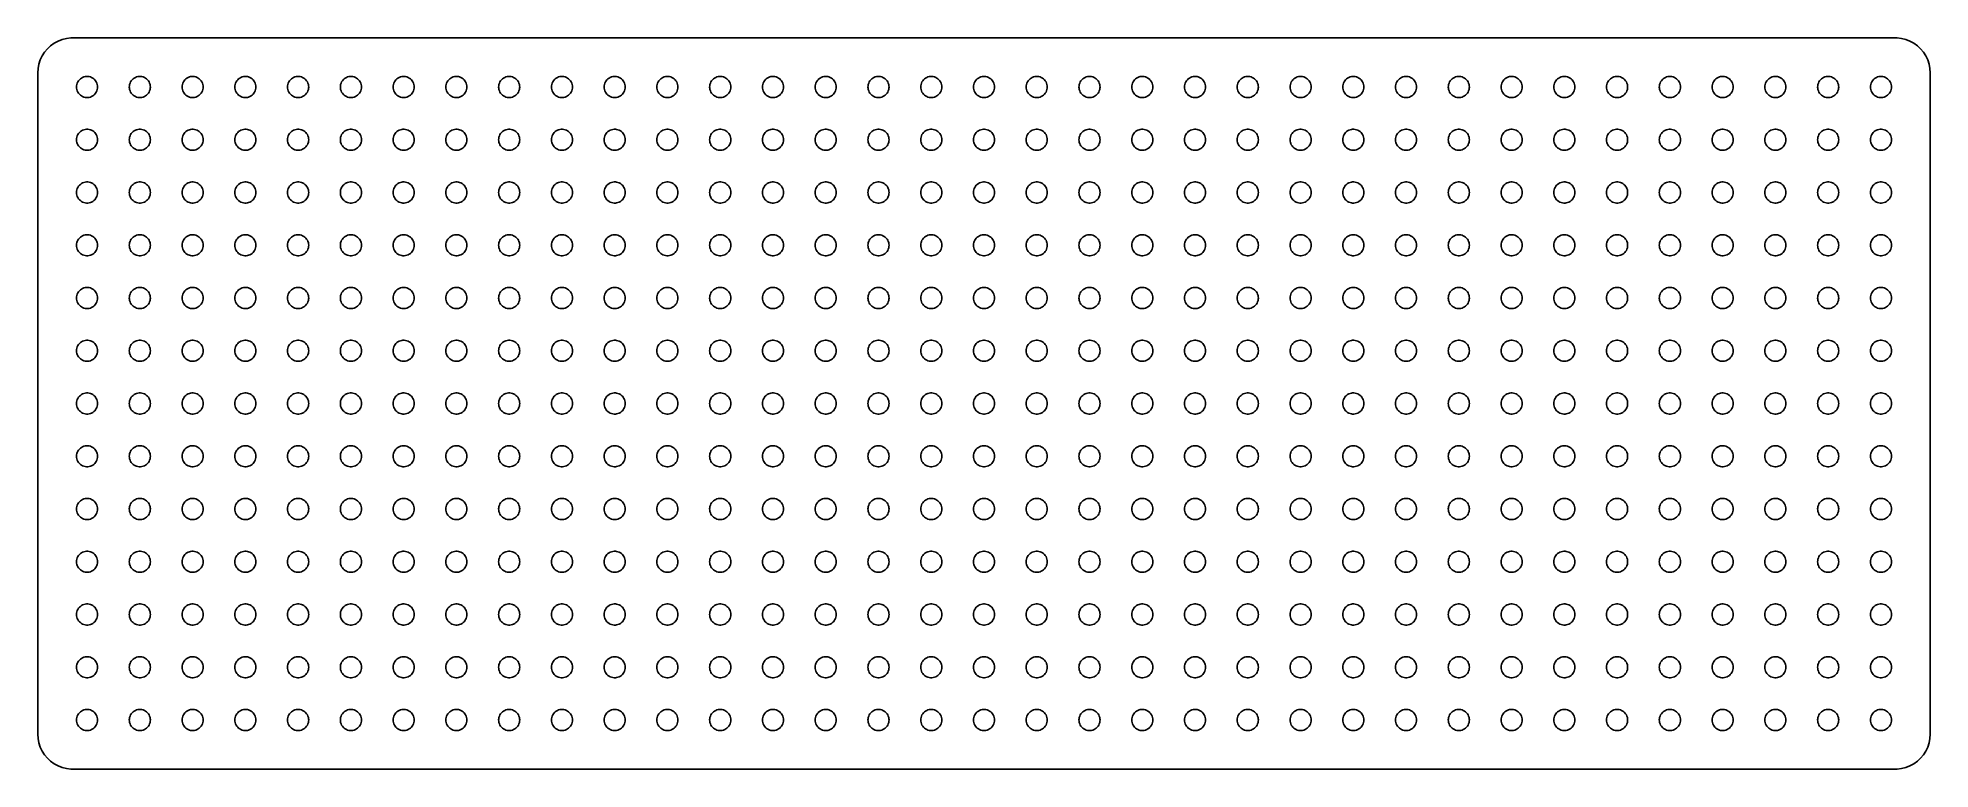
# Model space of a CAD drawing. Header units: metres. Extents: x -134 to 134, y 290 to 736.
# Drawn here: x -134.5 to 134.5, y 632 to 736 of the extents above; entities that cross this region are included whole.
import ezdxf

# ---------------------------------------------------------------- set-up
doc = ezdxf.new("R2010")
doc.units = ezdxf.units.M

msp = doc.modelspace()

# ---------------------------------------------------------------- linework, layer by layer
for p, q in [((-133.145, 734.423), (-133.545, 733.939)), ((-132.687, 734.853), (-133.145, 734.423)), ((-132.179, 735.222), (-132.687, 734.853)), ((-131.629, 735.524), (-132.179, 735.222)), ((-131.045, 735.755), (-131.629, 735.524)), ((-130.437, 735.911), (-131.045, 735.755)), ((-129.814, 735.99), (-130.437, 735.911)), ((129.814, 735.99), (-129.814, 735.99)), ((130.437, 735.911), (129.814, 735.99)), ((131.045, 735.755), (130.437, 735.911)), ((131.629, 735.524), (131.045, 735.755)), ((132.179, 735.222), (131.629, 735.524)), ((132.687, 734.853), (132.179, 735.222)), ((133.145, 734.423), (132.687, 734.853)), ((133.545, 733.939), (133.145, 734.423)), ((-134.343, 732.243), (-134.461, 731.627)), ((-134.149, 732.841), (-134.343, 732.243)), ((-133.882, 733.409), (-134.149, 732.841)), ((-133.545, 733.939), (-133.882, 733.409)), ((133.882, 733.409), (133.545, 733.939)), ((134.149, 732.841), (133.882, 733.409)), ((134.343, 732.243), (134.149, 732.841)), ((134.461, 731.627), (134.343, 732.243)), ((-134.461, 731.627), (-134.5, 731)), ((-134.5, 731), (-134.5, 637)), ((-129, 729), (-128.988, 729.188)), ((-128.988, 728.812), (-129, 729)), ((-128.988, 729.188), (-128.953, 729.373)), ((-128.953, 729.373), (-128.895, 729.552)), ((-128.895, 729.552), (-128.814, 729.723)), ((-128.814, 729.723), (-128.714, 729.882)), ((-128.714, 729.882), (-128.593, 730.027)), ((-128.593, 730.027), (-128.456, 730.156)), ((-128.456, 730.156), (-128.304, 730.266)), ((-128.304, 730.266), (-128.139, 730.357)), ((-128.139, 730.357), (-127.964, 730.427)), ((-127.964, 730.427), (-127.781, 730.473)), ((-127.781, 730.473), (-127.594, 730.497)), ((-127.594, 730.497), (-127.406, 730.497)), ((-127.406, 730.497), (-127.219, 730.473)), ((-127.219, 730.473), (-127.036, 730.427)), ((-127.036, 730.427), (-126.861, 730.357)), ((-126.861, 730.357), (-126.696, 730.266)), ((-126.696, 730.266), (-126.544, 730.156)), ((-126.544, 730.156), (-126.407, 730.027)), ((-126.407, 730.027), (-126.286, 729.882)), ((-126.286, 729.882), (-126.186, 729.723)), ((-126.186, 729.723), (-126.105, 729.552)), ((-126.105, 729.552), (-126.047, 729.373)), ((-126.047, 729.373), (-126.012, 729.188)), ((-126.012, 729.188), (-126, 729)), ((-126, 729), (-126.012, 728.812)), ((-121.5, 729), (-121.488, 729.188)), ((-121.488, 728.812), (-121.5, 729)), ((-121.488, 729.188), (-121.453, 729.373)), ((-121.453, 729.373), (-121.395, 729.552)), ((-121.395, 729.552), (-121.314, 729.723)), ((-121.314, 729.723), (-121.214, 729.882)), ((-121.214, 729.882), (-121.093, 730.027)), ((-121.093, 730.027), (-120.956, 730.156)), ((-120.956, 730.156), (-120.804, 730.266)), ((-120.804, 730.266), (-120.639, 730.357)), ((-120.639, 730.357), (-120.464, 730.427)), ((-120.464, 730.427), (-120.281, 730.473)), ((-120.281, 730.473), (-120.094, 730.497)), ((-120.094, 730.497), (-119.906, 730.497)), ((-119.906, 730.497), (-119.719, 730.473)), ((-119.719, 730.473), (-119.536, 730.427)), ((-119.536, 730.427), (-119.361, 730.357)), ((-119.361, 730.357), (-119.196, 730.266)), ((-119.196, 730.266), (-119.044, 730.156)), ((-119.044, 730.156), (-118.907, 730.027)), ((-118.907, 730.027), (-118.786, 729.882)), ((-118.786, 729.882), (-118.686, 729.723)), ((-118.686, 729.723), (-118.605, 729.552)), ((-118.605, 729.552), (-118.547, 729.373)), ((-118.547, 729.373), (-118.512, 729.188)), ((-118.512, 729.188), (-118.5, 729)), ((-118.5, 729), (-118.512, 728.812)), ((-114, 729), (-113.988, 729.188)), ((-113.988, 728.812), (-114, 729)), ((-113.988, 729.188), (-113.953, 729.373)), ((-113.953, 729.373), (-113.895, 729.552)), ((-113.895, 729.552), (-113.814, 729.723)), ((-113.814, 729.723), (-113.714, 729.882)), ((-113.714, 729.882), (-113.593, 730.027)), ((-113.593, 730.027), (-113.456, 730.156)), ((-113.456, 730.156), (-113.304, 730.266)), ((-113.304, 730.266), (-113.139, 730.357)), ((-113.139, 730.357), (-112.964, 730.427)), ((-112.964, 730.427), (-112.781, 730.473)), ((-112.781, 730.473), (-112.594, 730.497)), ((-112.594, 730.497), (-112.406, 730.497)), ((-112.406, 730.497), (-112.219, 730.473)), ((-112.219, 730.473), (-112.036, 730.427)), ((-112.036, 730.427), (-111.861, 730.357)), ((-111.861, 730.357), (-111.696, 730.266)), ((-111.696, 730.266), (-111.544, 730.156)), ((-111.544, 730.156), (-111.407, 730.027)), ((-111.407, 730.027), (-111.286, 729.882)), ((-111.286, 729.882), (-111.186, 729.723)), ((-111.186, 729.723), (-111.105, 729.552)), ((-111.105, 729.552), (-111.047, 729.373)), ((-111.047, 729.373), (-111.012, 729.188)), ((-111.012, 729.188), (-111, 729)), ((-111, 729), (-111.012, 728.812)), ((-106.5, 729), (-106.488, 729.188)), ((-106.488, 728.812), (-106.5, 729)), ((-106.488, 729.188), (-106.453, 729.373)), ((-106.453, 729.373), (-106.395, 729.552)), ((-106.395, 729.552), (-106.314, 729.723)), ((-106.314, 729.723), (-106.214, 729.882)), ((-106.214, 729.882), (-106.093, 730.027)), ((-106.093, 730.027), (-105.956, 730.156)), ((-105.956, 730.156), (-105.804, 730.266)), ((-105.804, 730.266), (-105.639, 730.357)), ((-105.639, 730.357), (-105.464, 730.427)), ((-105.464, 730.427), (-105.281, 730.473)), ((-105.281, 730.473), (-105.094, 730.497)), ((-105.094, 730.497), (-104.906, 730.497)), ((-104.906, 730.497), (-104.719, 730.473)), ((-104.719, 730.473), (-104.536, 730.427)), ((-104.536, 730.427), (-104.361, 730.357)), ((-104.361, 730.357), (-104.196, 730.266)), ((-104.196, 730.266), (-104.044, 730.156)), ((-104.044, 730.156), (-103.907, 730.027)), ((-103.907, 730.027), (-103.786, 729.882)), ((-103.786, 729.882), (-103.686, 729.723)), ((-103.686, 729.723), (-103.605, 729.552)), ((-103.605, 729.552), (-103.547, 729.373)), ((-103.547, 729.373), (-103.512, 729.188)), ((-103.512, 729.188), (-103.5, 729)), ((-103.5, 729), (-103.512, 728.812)), ((-99, 729), (-98.9882, 729.188)), ((-98.9882, 728.812), (-99, 729)), ((-98.9882, 729.188), (-98.9529, 729.373)), ((-98.9529, 729.373), (-98.8947, 729.552)), ((-98.8947, 729.552), (-98.8145, 729.723)), ((-98.8145, 729.723), (-98.7135, 729.882)), ((-98.7135, 729.882), (-98.5934, 730.027)), ((-98.5934, 730.027), (-98.4561, 730.156)), ((-98.4561, 730.156), (-98.3037, 730.266)), ((-98.3037, 730.266), (-98.1387, 730.357)), ((-98.1387, 730.357), (-97.9635, 730.427)), ((-97.9635, 730.427), (-97.7811, 730.473)), ((-97.7811, 730.473), (-97.5942, 730.497)), ((-97.5942, 730.497), (-97.4058, 730.497)), ((-97.4058, 730.497), (-97.2189, 730.473)), ((-97.2189, 730.473), (-97.0365, 730.427)), ((-97.0365, 730.427), (-96.8613, 730.357)), ((-96.8613, 730.357), (-96.6963, 730.266)), ((-96.6963, 730.266), (-96.5439, 730.156)), ((-96.5439, 730.156), (-96.4065, 730.027)), ((-96.4065, 730.027), (-96.2865, 729.882)), ((-96.2865, 729.882), (-96.1855, 729.723)), ((-96.1855, 729.723), (-96.1053, 729.552)), ((-96.1053, 729.552), (-96.0471, 729.373)), ((-96.0471, 729.373), (-96.0118, 729.188)), ((-96.0118, 729.188), (-96, 729)), ((-96, 729), (-96.0118, 728.812)), ((-91.5, 729), (-91.4882, 729.188)), ((-91.4882, 728.812), (-91.5, 729)), ((-91.4882, 729.188), (-91.4529, 729.373)), ((-91.4529, 729.373), (-91.3947, 729.552)), ((-91.3947, 729.552), (-91.3145, 729.723)), ((-91.3145, 729.723), (-91.2135, 729.882)), ((-91.2135, 729.882), (-91.0934, 730.027)), ((-91.0934, 730.027), (-90.9561, 730.156)), ((-90.9561, 730.156), (-90.8037, 730.266)), ((-90.8037, 730.266), (-90.6387, 730.357)), ((-90.6387, 730.357), (-90.4635, 730.427)), ((-90.4635, 730.427), (-90.2811, 730.473)), ((-90.2811, 730.473), (-90.0942, 730.497)), ((-90.0942, 730.497), (-89.9058, 730.497)), ((-89.9058, 730.497), (-89.7189, 730.473)), ((-89.7189, 730.473), (-89.5365, 730.427)), ((-89.5365, 730.427), (-89.3613, 730.357)), ((-89.3613, 730.357), (-89.1963, 730.266)), ((-89.1963, 730.266), (-89.0439, 730.156)), ((-89.0439, 730.156), (-88.9065, 730.027)), ((-88.9065, 730.027), (-88.7865, 729.882)), ((-88.7865, 729.882), (-88.6855, 729.723)), ((-88.6855, 729.723), (-88.6053, 729.552)), ((-88.6053, 729.552), (-88.5471, 729.373)), ((-88.5471, 729.373), (-88.5118, 729.188)), ((-88.5118, 729.188), (-88.5, 729)), ((-88.5, 729), (-88.5118, 728.812)), ((-84, 729), (-83.9882, 729.188)), ((-83.9882, 728.812), (-84, 729)), ((-83.9882, 729.188), (-83.9529, 729.373)), ((-83.9529, 729.373), (-83.8947, 729.552)), ((-83.8947, 729.552), (-83.8145, 729.723)), ((-83.8145, 729.723), (-83.7135, 729.882)), ((-83.7135, 729.882), (-83.5934, 730.027)), ((-83.5934, 730.027), (-83.4561, 730.156)), ((-83.4561, 730.156), (-83.3037, 730.266)), ((-83.3037, 730.266), (-83.1387, 730.357)), ((-83.1387, 730.357), (-82.9635, 730.427)), ((-82.9635, 730.427), (-82.7811, 730.473)), ((-82.7811, 730.473), (-82.5942, 730.497)), ((-82.5942, 730.497), (-82.4058, 730.497)), ((-82.4058, 730.497), (-82.2189, 730.473)), ((-82.2189, 730.473), (-82.0365, 730.427)), ((-82.0365, 730.427), (-81.8613, 730.357)), ((-81.8613, 730.357), (-81.6963, 730.266)), ((-81.6963, 730.266), (-81.5439, 730.156)), ((-81.5439, 730.156), (-81.4065, 730.027)), ((-81.4065, 730.027), (-81.2865, 729.882)), ((-81.2865, 729.882), (-81.1855, 729.723)), ((-81.1855, 729.723), (-81.1053, 729.552)), ((-81.1053, 729.552), (-81.0471, 729.373)), ((-81.0471, 729.373), (-81.0118, 729.188)), ((-81.0118, 729.188), (-81, 729)), ((-81, 729), (-81.0118, 728.812)), ((-76.5, 729), (-76.4882, 729.188)), ((-76.4882, 728.812), (-76.5, 729)), ((-76.4882, 729.188), (-76.4529, 729.373)), ((-76.4529, 729.373), (-76.3947, 729.552)), ((-76.3947, 729.552), (-76.3145, 729.723)), ((-76.3145, 729.723), (-76.2135, 729.882)), ((-76.2135, 729.882), (-76.0934, 730.027)), ((-76.0934, 730.027), (-75.9561, 730.156)), ((-75.9561, 730.156), (-75.8037, 730.266)), ((-75.8037, 730.266), (-75.6387, 730.357)), ((-75.6387, 730.357), (-75.4635, 730.427)), ((-75.4635, 730.427), (-75.2811, 730.473)), ((-75.2811, 730.473), (-75.0942, 730.497)), ((-75.0942, 730.497), (-74.9058, 730.497)), ((-74.9058, 730.497), (-74.7189, 730.473)), ((-74.7189, 730.473), (-74.5365, 730.427)), ((-74.5365, 730.427), (-74.3613, 730.357)), ((-74.3613, 730.357), (-74.1963, 730.266)), ((-74.1963, 730.266), (-74.0439, 730.156)), ((-74.0439, 730.156), (-73.9065, 730.027)), ((-73.9065, 730.027), (-73.7865, 729.882)), ((-73.7865, 729.882), (-73.6855, 729.723)), ((-73.6855, 729.723), (-73.6053, 729.552)), ((-73.6053, 729.552), (-73.5471, 729.373)), ((-73.5471, 729.373), (-73.5118, 729.188)), ((-73.5118, 729.188), (-73.5, 729)), ((-73.5, 729), (-73.5118, 728.812)), ((-69, 729), (-68.9882, 729.188)), ((-68.9882, 728.812), (-69, 729)), ((-68.9882, 729.188), (-68.9529, 729.373)), ((-68.9529, 729.373), (-68.8947, 729.552)), ((-68.8947, 729.552), (-68.8145, 729.723)), ((-68.8145, 729.723), (-68.7135, 729.882)), ((-68.7135, 729.882), (-68.5934, 730.027)), ((-68.5934, 730.027), (-68.4561, 730.156)), ((-68.4561, 730.156), (-68.3037, 730.266)), ((-68.3037, 730.266), (-68.1387, 730.357)), ((-68.1387, 730.357), (-67.9635, 730.427)), ((-67.9635, 730.427), (-67.7811, 730.473)), ((-67.7811, 730.473), (-67.5942, 730.497)), ((-67.5942, 730.497), (-67.4058, 730.497)), ((-67.4058, 730.497), (-67.2189, 730.473)), ((-67.2189, 730.473), (-67.0365, 730.427)), ((-67.0365, 730.427), (-66.8613, 730.357)), ((-66.8613, 730.357), (-66.6963, 730.266)), ((-66.6963, 730.266), (-66.5439, 730.156)), ((-66.5439, 730.156), (-66.4065, 730.027)), ((-66.4065, 730.027), (-66.2865, 729.882)), ((-66.2865, 729.882), (-66.1855, 729.723)), ((-66.1855, 729.723), (-66.1053, 729.552)), ((-66.1053, 729.552), (-66.0471, 729.373)), ((-66.0471, 729.373), (-66.0118, 729.188)), ((-66.0118, 729.188), (-66, 729)), ((-66, 729), (-66.0118, 728.812)), ((-61.5, 729), (-61.4882, 729.188)), ((-61.4882, 728.812), (-61.5, 729)), ((-61.4882, 729.188), (-61.4529, 729.373)), ((-61.4529, 729.373), (-61.3947, 729.552)), ((-61.3947, 729.552), (-61.3145, 729.723)), ((-61.3145, 729.723), (-61.2135, 729.882)), ((-61.2135, 729.882), (-61.0934, 730.027)), ((-61.0934, 730.027), (-60.9561, 730.156)), ((-60.9561, 730.156), (-60.8037, 730.266)), ((-60.8037, 730.266), (-60.6387, 730.357)), ((-60.6387, 730.357), (-60.4635, 730.427)), ((-60.4635, 730.427), (-60.2811, 730.473)), ((-60.2811, 730.473), (-60.0942, 730.497)), ((-60.0942, 730.497), (-59.9058, 730.497)), ((-59.9058, 730.497), (-59.7189, 730.473)), ((-59.7189, 730.473), (-59.5365, 730.427)), ((-59.5365, 730.427), (-59.3613, 730.357)), ((-59.3613, 730.357), (-59.1963, 730.266)), ((-59.1963, 730.266), (-59.0439, 730.156)), ((-59.0439, 730.156), (-58.9065, 730.027)), ((-58.9065, 730.027), (-58.7865, 729.882)), ((-58.7865, 729.882), (-58.6855, 729.723)), ((-58.6855, 729.723), (-58.6053, 729.552)), ((-58.6053, 729.552), (-58.5471, 729.373)), ((-58.5471, 729.373), (-58.5118, 729.188)), ((-58.5118, 729.188), (-58.5, 729)), ((-58.5, 729), (-58.5118, 728.812)), ((-54, 729), (-53.9882, 729.188)), ((-53.9882, 728.812), (-54, 729)), ((-53.9882, 729.188), (-53.9529, 729.373)), ((-53.9529, 729.373), (-53.8947, 729.552)), ((-53.8947, 729.552), (-53.8145, 729.723)), ((-53.8145, 729.723), (-53.7135, 729.882)), ((-53.7135, 729.882), (-53.5934, 730.027)), ((-53.5934, 730.027), (-53.4561, 730.156)), ((-53.4561, 730.156), (-53.3037, 730.266)), ((-53.3037, 730.266), (-53.1387, 730.357)), ((-53.1387, 730.357), (-52.9635, 730.427)), ((-52.9635, 730.427), (-52.7811, 730.473)), ((-52.7811, 730.473), (-52.5942, 730.497)), ((-52.5942, 730.497), (-52.4058, 730.497)), ((-52.4058, 730.497), (-52.2189, 730.473)), ((-52.2189, 730.473), (-52.0365, 730.427)), ((-52.0365, 730.427), (-51.8613, 730.357)), ((-51.8613, 730.357), (-51.6963, 730.266)), ((-51.6963, 730.266), (-51.5439, 730.156)), ((-51.5439, 730.156), (-51.4065, 730.027)), ((-51.4065, 730.027), (-51.2865, 729.882)), ((-51.2865, 729.882), (-51.1855, 729.723)), ((-51.1855, 729.723), (-51.1053, 729.552)), ((-51.1053, 729.552), (-51.0471, 729.373)), ((-51.0471, 729.373), (-51.0118, 729.188)), ((-51.0118, 729.188), (-51, 729)), ((-51, 729), (-51.0118, 728.812)), ((-46.5, 729), (-46.4882, 729.188)), ((-46.4882, 728.812), (-46.5, 729)), ((-46.4882, 729.188), (-46.4529, 729.373)), ((-46.4529, 729.373), (-46.3947, 729.552)), ((-46.3947, 729.552), (-46.3145, 729.723)), ((-46.3145, 729.723), (-46.2135, 729.882)), ((-46.2135, 729.882), (-46.0934, 730.027)), ((-46.0934, 730.027), (-45.9561, 730.156)), ((-45.9561, 730.156), (-45.8037, 730.266)), ((-45.8037, 730.266), (-45.6387, 730.357)), ((-45.6387, 730.357), (-45.4635, 730.427)), ((-45.4635, 730.427), (-45.2811, 730.473)), ((-45.2811, 730.473), (-45.0942, 730.497)), ((-45.0942, 730.497), (-44.9058, 730.497)), ((-44.9058, 730.497), (-44.7189, 730.473)), ((-44.7189, 730.473), (-44.5365, 730.427)), ((-44.5365, 730.427), (-44.3613, 730.357)), ((-44.3613, 730.357), (-44.1963, 730.266)), ((-44.1963, 730.266), (-44.0439, 730.156)), ((-44.0439, 730.156), (-43.9065, 730.027)), ((-43.9065, 730.027), (-43.7865, 729.882)), ((-43.7865, 729.882), (-43.6855, 729.723)), ((-43.6855, 729.723), (-43.6053, 729.552)), ((-43.6053, 729.552), (-43.5471, 729.373)), ((-43.5471, 729.373), (-43.5118, 729.188)), ((-43.5118, 729.188), (-43.5, 729)), ((-43.5, 729), (-43.5118, 728.812)), ((-39, 729), (-38.9882, 729.188)), ((-38.9882, 728.812), (-39, 729)), ((-38.9882, 729.188), (-38.9529, 729.373)), ((-38.9529, 729.373), (-38.8947, 729.552)), ((-38.8947, 729.552), (-38.8145, 729.723)), ((-38.8145, 729.723), (-38.7135, 729.882)), ((-38.7135, 729.882), (-38.5934, 730.027)), ((-38.5934, 730.027), (-38.4561, 730.156)), ((-38.4561, 730.156), (-38.3037, 730.266)), ((-38.3037, 730.266), (-38.1387, 730.357)), ((-38.1387, 730.357), (-37.9635, 730.427)), ((-37.9635, 730.427), (-37.7811, 730.473)), ((-37.7811, 730.473), (-37.5942, 730.497)), ((-37.5942, 730.497), (-37.4058, 730.497)), ((-37.4058, 730.497), (-37.2189, 730.473)), ((-37.2189, 730.473), (-37.0365, 730.427)), ((-37.0365, 730.427), (-36.8613, 730.357)), ((-36.8613, 730.357), (-36.6963, 730.266)), ((-36.6963, 730.266), (-36.5439, 730.156)), ((-36.5439, 730.156), (-36.4065, 730.027)), ((-36.4065, 730.027), (-36.2865, 729.882)), ((-36.2865, 729.882), (-36.1855, 729.723)), ((-36.1855, 729.723), (-36.1053, 729.552)), ((-36.1053, 729.552), (-36.0471, 729.373)), ((-36.0471, 729.373), (-36.0118, 729.188)), ((-36.0118, 729.188), (-36, 729)), ((-36, 729), (-36.0118, 728.812)), ((-31.5, 729), (-31.4882, 729.188)), ((-31.4882, 728.812), (-31.5, 729)), ((-31.4882, 729.188), (-31.4529, 729.373)), ((-31.4529, 729.373), (-31.3947, 729.552)), ((-31.3947, 729.552), (-31.3145, 729.723)), ((-31.3145, 729.723), (-31.2135, 729.882)), ((-31.2135, 729.882), (-31.0934, 730.027)), ((-31.0934, 730.027), (-30.9561, 730.156)), ((-30.9561, 730.156), (-30.8037, 730.266)), ((-30.8037, 730.266), (-30.6387, 730.357)), ((-30.6387, 730.357), (-30.4635, 730.427)), ((-30.4635, 730.427), (-30.2811, 730.473)), ((-30.2811, 730.473), (-30.0942, 730.497)), ((-30.0942, 730.497), (-29.9058, 730.497)), ((-29.9058, 730.497), (-29.7189, 730.473)), ((-29.7189, 730.473), (-29.5365, 730.427)), ((-29.5365, 730.427), (-29.3613, 730.357)), ((-29.3613, 730.357), (-29.1963, 730.266)), ((-29.1963, 730.266), (-29.0439, 730.156)), ((-29.0439, 730.156), (-28.9065, 730.027)), ((-28.9065, 730.027), (-28.7865, 729.882)), ((-28.7865, 729.882), (-28.6855, 729.723)), ((-28.6855, 729.723), (-28.6053, 729.552)), ((-28.6053, 729.552), (-28.5471, 729.373)), ((-28.5471, 729.373), (-28.5118, 729.188)), ((-28.5118, 729.188), (-28.5, 729)), ((-28.5, 729), (-28.5118, 728.812)), ((-24, 729), (-23.9882, 729.188)), ((-23.9882, 728.812), (-24, 729)), ((-23.9882, 729.188), (-23.9529, 729.373)), ((-23.9529, 729.373), (-23.8947, 729.552)), ((-23.8947, 729.552), (-23.8145, 729.723)), ((-23.8145, 729.723), (-23.7135, 729.882)), ((-23.7135, 729.882), (-23.5934, 730.027)), ((-23.5934, 730.027), (-23.4561, 730.156)), ((-23.4561, 730.156), (-23.3037, 730.266)), ((-23.3037, 730.266), (-23.1387, 730.357)), ((-23.1387, 730.357), (-22.9635, 730.427)), ((-22.9635, 730.427), (-22.7811, 730.473)), ((-22.7811, 730.473), (-22.5942, 730.497)), ((-22.5942, 730.497), (-22.4058, 730.497)), ((-22.4058, 730.497), (-22.2189, 730.473)), ((-22.2189, 730.473), (-22.0365, 730.427)), ((-22.0365, 730.427), (-21.8613, 730.357)), ((-21.8613, 730.357), (-21.6963, 730.266)), ((-21.6963, 730.266), (-21.5439, 730.156)), ((-21.5439, 730.156), (-21.4065, 730.027)), ((-21.4065, 730.027), (-21.2865, 729.882)), ((-21.2865, 729.882), (-21.1855, 729.723)), ((-21.1855, 729.723), (-21.1053, 729.552)), ((-21.1053, 729.552), (-21.0471, 729.373)), ((-21.0471, 729.373), (-21.0118, 729.188)), ((-21.0118, 729.188), (-21, 729)), ((-21, 729), (-21.0118, 728.812)), ((-16.5, 729), (-16.4882, 729.188)), ((-16.4882, 728.812), (-16.5, 729)), ((-16.4882, 729.188), (-16.4529, 729.373)), ((-16.4529, 729.373), (-16.3947, 729.552)), ((-16.3947, 729.552), (-16.3145, 729.723)), ((-16.3145, 729.723), (-16.2135, 729.882)), ((-16.2135, 729.882), (-16.0934, 730.027)), ((-16.0934, 730.027), (-15.9561, 730.156)), ((-15.9561, 730.156), (-15.8037, 730.266)), ((-15.8037, 730.266), (-15.6387, 730.357)), ((-15.6387, 730.357), (-15.4635, 730.427)), ((-15.4635, 730.427), (-15.2811, 730.473)), ((-15.2811, 730.473), (-15.0942, 730.497)), ((-15.0942, 730.497), (-14.9058, 730.497)), ((-14.9058, 730.497), (-14.7189, 730.473)), ((-14.7189, 730.473), (-14.5365, 730.427)), ((-14.5365, 730.427), (-14.3613, 730.357)), ((-14.3613, 730.357), (-14.1963, 730.266)), ((-14.1963, 730.266), (-14.0439, 730.156)), ((-14.0439, 730.156), (-13.9065, 730.027)), ((-13.9065, 730.027), (-13.7865, 729.882)), ((-13.7865, 729.882), (-13.6855, 729.723)), ((-13.6855, 729.723), (-13.6053, 729.552)), ((-13.6053, 729.552), (-13.5471, 729.373)), ((-13.5471, 729.373), (-13.5118, 729.188)), ((-13.5118, 729.188), (-13.5, 729)), ((-13.5, 729), (-13.5118, 728.812)), ((-9, 729), (-8.98816, 729.188)), ((-8.98816, 728.812), (-9, 729)), ((-8.98816, 729.188), (-8.95287, 729.373)), ((-8.95287, 729.373), (-8.89465, 729.552)), ((-8.89465, 729.552), (-8.81445, 729.723)), ((-8.81445, 729.723), (-8.71352, 729.882)), ((-8.71352, 729.882), (-8.59344, 730.027)), ((-8.59344, 730.027), (-8.45613, 730.156)), ((-8.45613, 730.156), (-8.30373, 730.266)), ((-8.30373, 730.266), (-8.13866, 730.357)), ((-8.13866, 730.357), (-7.96352, 730.427)), ((-7.96352, 730.427), (-7.78107, 730.473)), ((-7.78107, 730.473), (-7.59418, 730.497)), ((-7.59418, 730.497), (-7.40581, 730.497)), ((-7.40581, 730.497), (-7.21892, 730.473)), ((-7.21892, 730.473), (-7.03647, 730.427)), ((-7.03647, 730.427), (-6.86133, 730.357)), ((-6.86133, 730.357), (-6.69626, 730.266)), ((-6.69626, 730.266), (-6.54385, 730.156)), ((-6.54385, 730.156), (-6.40654, 730.027)), ((-6.40654, 730.027), (-6.28647, 729.882)), ((-6.28647, 729.882), (-6.18553, 729.723)), ((-6.18553, 729.723), (-6.10533, 729.552)), ((-6.10533, 729.552), (-6.04712, 729.373)), ((-6.04712, 729.373), (-6.01183, 729.188)), ((-6.01183, 729.188), (-6, 729)), ((-6, 729), (-6.01183, 728.812)), ((-1.5, 729), (-1.48816, 729.188)), ((-1.48816, 728.812), (-1.5, 729)), ((-1.48816, 729.188), (-1.45287, 729.373)), ((-1.45287, 729.373), (-1.39465, 729.552)), ((-1.39465, 729.552), (-1.31445, 729.723)), ((-1.31445, 729.723), (-1.21352, 729.882)), ((-1.21352, 729.882), (-1.09344, 730.027)), ((-1.09344, 730.027), (-0.95613, 730.156)), ((-0.95613, 730.156), (-0.80373, 730.266)), ((-0.80373, 730.266), (-0.63866, 730.357)), ((-0.63866, 730.357), (-0.46352, 730.427)), ((-0.46352, 730.427), (-0.28107, 730.473)), ((-0.28107, 730.473), (-0.09418, 730.497)), ((-0.09418, 730.497), (0.09418, 730.497)), ((0.09418, 730.497), (0.28107, 730.473)), ((0.28107, 730.473), (0.46352, 730.427)), ((0.46352, 730.427), (0.63866, 730.357)), ((0.63866, 730.357), (0.80373, 730.266)), ((0.80373, 730.266), (0.95613, 730.156)), ((0.95613, 730.156), (1.09344, 730.027)), ((1.09344, 730.027), (1.21352, 729.882)), ((1.21352, 729.882), (1.31445, 729.723)), ((1.31445, 729.723), (1.39465, 729.552)), ((1.39465, 729.552), (1.45287, 729.373)), ((1.45287, 729.373), (1.48816, 729.188)), ((1.48816, 729.188), (1.5, 729)), ((1.5, 729), (1.48816, 728.812)), ((6, 729), (6.01183, 729.188)), ((6.01183, 728.812), (6, 729)), ((6.01183, 729.188), (6.04712, 729.373)), ((6.04712, 729.373), (6.10533, 729.552)), ((6.10533, 729.552), (6.18553, 729.723)), ((6.18553, 729.723), (6.28647, 729.882)), ((6.28647, 729.882), (6.40654, 730.027)), ((6.40654, 730.027), (6.54385, 730.156)), ((6.54385, 730.156), (6.69626, 730.266)), ((6.69626, 730.266), (6.86133, 730.357)), ((6.86133, 730.357), (7.03647, 730.427)), ((7.03647, 730.427), (7.21892, 730.473)), ((7.21892, 730.473), (7.40581, 730.497)), ((7.40581, 730.497), (7.59418, 730.497)), ((7.59418, 730.497), (7.78107, 730.473)), ((7.78107, 730.473), (7.96352, 730.427)), ((7.96352, 730.427), (8.13866, 730.357)), ((8.13866, 730.357), (8.30373, 730.266)), ((8.30373, 730.266), (8.45613, 730.156)), ((8.45613, 730.156), (8.59344, 730.027)), ((8.59344, 730.027), (8.71352, 729.882)), ((8.71352, 729.882), (8.81445, 729.723)), ((8.81445, 729.723), (8.89465, 729.552)), ((8.89465, 729.552), (8.95287, 729.373)), ((8.95287, 729.373), (8.98816, 729.188)), ((8.98816, 729.188), (9, 729)), ((9, 729), (8.98816, 728.812)), ((13.5, 729), (13.5118, 729.188)), ((13.5118, 728.812), (13.5, 729)), ((13.5118, 729.188), (13.5471, 729.373)), ((13.5471, 729.373), (13.6053, 729.552)), ((13.6053, 729.552), (13.6855, 729.723)), ((13.6855, 729.723), (13.7865, 729.882)), ((13.7865, 729.882), (13.9065, 730.027)), ((13.9065, 730.027), (14.0439, 730.156)), ((14.0439, 730.156), (14.1963, 730.266)), ((14.1963, 730.266), (14.3613, 730.357)), ((14.3613, 730.357), (14.5365, 730.427)), ((14.5365, 730.427), (14.7189, 730.473)), ((14.7189, 730.473), (14.9058, 730.497)), ((14.9058, 730.497), (15.0942, 730.497)), ((15.0942, 730.497), (15.2811, 730.473)), ((15.2811, 730.473), (15.4635, 730.427)), ((15.4635, 730.427), (15.6387, 730.357)), ((15.6387, 730.357), (15.8037, 730.266)), ((15.8037, 730.266), (15.9561, 730.156)), ((15.9561, 730.156), (16.0934, 730.027)), ((16.0934, 730.027), (16.2135, 729.882)), ((16.2135, 729.882), (16.3145, 729.723)), ((16.3145, 729.723), (16.3947, 729.552)), ((16.3947, 729.552), (16.4529, 729.373)), ((16.4529, 729.373), (16.4882, 729.188)), ((16.4882, 729.188), (16.5, 729)), ((16.5, 729), (16.4882, 728.812)), ((21, 729), (21.0118, 729.188)), ((21.0118, 728.812), (21, 729)), ((21.0118, 729.188), (21.0471, 729.373)), ((21.0471, 729.373), (21.1053, 729.552)), ((21.1053, 729.552), (21.1855, 729.723)), ((21.1855, 729.723), (21.2865, 729.882)), ((21.2865, 729.882), (21.4065, 730.027)), ((21.4065, 730.027), (21.5439, 730.156)), ((21.5439, 730.156), (21.6963, 730.266)), ((21.6963, 730.266), (21.8613, 730.357)), ((21.8613, 730.357), (22.0365, 730.427)), ((22.0365, 730.427), (22.2189, 730.473)), ((22.2189, 730.473), (22.4058, 730.497)), ((22.4058, 730.497), (22.5942, 730.497)), ((22.5942, 730.497), (22.7811, 730.473)), ((22.7811, 730.473), (22.9635, 730.427)), ((22.9635, 730.427), (23.1387, 730.357)), ((23.1387, 730.357), (23.3037, 730.266)), ((23.3037, 730.266), (23.4561, 730.156)), ((23.4561, 730.156), (23.5934, 730.027)), ((23.5934, 730.027), (23.7135, 729.882)), ((23.7135, 729.882), (23.8145, 729.723)), ((23.8145, 729.723), (23.8947, 729.552)), ((23.8947, 729.552), (23.9529, 729.373)), ((23.9529, 729.373), (23.9882, 729.188)), ((23.9882, 729.188), (24, 729)), ((24, 729), (23.9882, 728.812)), ((28.5, 729), (28.5118, 729.188)), ((28.5118, 728.812), (28.5, 729)), ((28.5118, 729.188), (28.5471, 729.373)), ((28.5471, 729.373), (28.6053, 729.552)), ((28.6053, 729.552), (28.6855, 729.723)), ((28.6855, 729.723), (28.7865, 729.882)), ((28.7865, 729.882), (28.9065, 730.027)), ((28.9065, 730.027), (29.0439, 730.156)), ((29.0439, 730.156), (29.1963, 730.266)), ((29.1963, 730.266), (29.3613, 730.357)), ((29.3613, 730.357), (29.5365, 730.427)), ((29.5365, 730.427), (29.7189, 730.473)), ((29.7189, 730.473), (29.9058, 730.497)), ((29.9058, 730.497), (30.0942, 730.497)), ((30.0942, 730.497), (30.2811, 730.473)), ((30.2811, 730.473), (30.4635, 730.427)), ((30.4635, 730.427), (30.6387, 730.357)), ((30.6387, 730.357), (30.8037, 730.266)), ((30.8037, 730.266), (30.9561, 730.156)), ((30.9561, 730.156), (31.0934, 730.027)), ((31.0934, 730.027), (31.2135, 729.882)), ((31.2135, 729.882), (31.3145, 729.723)), ((31.3145, 729.723), (31.3947, 729.552)), ((31.3947, 729.552), (31.4529, 729.373)), ((31.4529, 729.373), (31.4882, 729.188)), ((31.4882, 729.188), (31.5, 729)), ((31.5, 729), (31.4882, 728.812)), ((36, 729), (36.0118, 729.188)), ((36.0118, 728.812), (36, 729)), ((36.0118, 729.188), (36.0471, 729.373)), ((36.0471, 729.373), (36.1053, 729.552)), ((36.1053, 729.552), (36.1855, 729.723)), ((36.1855, 729.723), (36.2865, 729.882)), ((36.2865, 729.882), (36.4065, 730.027)), ((36.4065, 730.027), (36.5439, 730.156)), ((36.5439, 730.156), (36.6963, 730.266)), ((36.6963, 730.266), (36.8613, 730.357)), ((36.8613, 730.357), (37.0365, 730.427)), ((37.0365, 730.427), (37.2189, 730.473)), ((37.2189, 730.473), (37.4058, 730.497)), ((37.4058, 730.497), (37.5942, 730.497)), ((37.5942, 730.497), (37.7811, 730.473)), ((37.7811, 730.473), (37.9635, 730.427)), ((37.9635, 730.427), (38.1387, 730.357)), ((38.1387, 730.357), (38.3037, 730.266)), ((38.3037, 730.266), (38.4561, 730.156)), ((38.4561, 730.156), (38.5934, 730.027)), ((38.5934, 730.027), (38.7135, 729.882)), ((38.7135, 729.882), (38.8145, 729.723)), ((38.8145, 729.723), (38.8947, 729.552)), ((38.8947, 729.552), (38.9529, 729.373)), ((38.9529, 729.373), (38.9882, 729.188)), ((38.9882, 729.188), (39, 729)), ((39, 729), (38.9882, 728.812)), ((43.5, 729), (43.5118, 729.188)), ((43.5118, 728.812), (43.5, 729)), ((43.5118, 729.188), (43.5471, 729.373)), ((43.5471, 729.373), (43.6053, 729.552)), ((43.6053, 729.552), (43.6855, 729.723)), ((43.6855, 729.723), (43.7865, 729.882)), ((43.7865, 729.882), (43.9065, 730.027)), ((43.9065, 730.027), (44.0439, 730.156)), ((44.0439, 730.156), (44.1963, 730.266)), ((44.1963, 730.266), (44.3613, 730.357)), ((44.3613, 730.357), (44.5365, 730.427)), ((44.5365, 730.427), (44.7189, 730.473)), ((44.7189, 730.473), (44.9058, 730.497)), ((44.9058, 730.497), (45.0942, 730.497)), ((45.0942, 730.497), (45.2811, 730.473)), ((45.2811, 730.473), (45.4635, 730.427)), ((45.4635, 730.427), (45.6387, 730.357)), ((45.6387, 730.357), (45.8037, 730.266)), ((45.8037, 730.266), (45.9561, 730.156)), ((45.9561, 730.156), (46.0934, 730.027)), ((46.0934, 730.027), (46.2135, 729.882)), ((46.2135, 729.882), (46.3145, 729.723)), ((46.3145, 729.723), (46.3947, 729.552)), ((46.3947, 729.552), (46.4529, 729.373)), ((46.4529, 729.373), (46.4882, 729.188)), ((46.4882, 729.188), (46.5, 729)), ((46.5, 729), (46.4882, 728.812)), ((51, 729), (51.0118, 729.188)), ((51.0118, 728.812), (51, 729)), ((51.0118, 729.188), (51.0471, 729.373)), ((51.0471, 729.373), (51.1053, 729.552)), ((51.1053, 729.552), (51.1855, 729.723)), ((51.1855, 729.723), (51.2865, 729.882)), ((51.2865, 729.882), (51.4065, 730.027)), ((51.4065, 730.027), (51.5439, 730.156)), ((51.5439, 730.156), (51.6963, 730.266)), ((51.6963, 730.266), (51.8613, 730.357)), ((51.8613, 730.357), (52.0365, 730.427)), ((52.0365, 730.427), (52.2189, 730.473)), ((52.2189, 730.473), (52.4058, 730.497)), ((52.4058, 730.497), (52.5942, 730.497)), ((52.5942, 730.497), (52.7811, 730.473)), ((52.7811, 730.473), (52.9635, 730.427)), ((52.9635, 730.427), (53.1387, 730.357)), ((53.1387, 730.357), (53.3037, 730.266)), ((53.3037, 730.266), (53.4561, 730.156)), ((53.4561, 730.156), (53.5934, 730.027)), ((53.5934, 730.027), (53.7135, 729.882)), ((53.7135, 729.882), (53.8145, 729.723)), ((53.8145, 729.723), (53.8947, 729.552)), ((53.8947, 729.552), (53.9529, 729.373)), ((53.9529, 729.373), (53.9882, 729.188)), ((53.9882, 729.188), (54, 729)), ((54, 729), (53.9882, 728.812)), ((58.5, 729), (58.5118, 729.188)), ((58.5118, 728.812), (58.5, 729)), ((58.5118, 729.188), (58.5471, 729.373)), ((58.5471, 729.373), (58.6053, 729.552)), ((58.6053, 729.552), (58.6855, 729.723)), ((58.6855, 729.723), (58.7865, 729.882)), ((58.7865, 729.882), (58.9065, 730.027)), ((58.9065, 730.027), (59.0439, 730.156)), ((59.0439, 730.156), (59.1963, 730.266)), ((59.1963, 730.266), (59.3613, 730.357)), ((59.3613, 730.357), (59.5365, 730.427)), ((59.5365, 730.427), (59.7189, 730.473)), ((59.7189, 730.473), (59.9058, 730.497)), ((59.9058, 730.497), (60.0942, 730.497)), ((60.0942, 730.497), (60.2811, 730.473)), ((60.2811, 730.473), (60.4635, 730.427)), ((60.4635, 730.427), (60.6387, 730.357)), ((60.6387, 730.357), (60.8037, 730.266)), ((60.8037, 730.266), (60.9561, 730.156)), ((60.9561, 730.156), (61.0934, 730.027)), ((61.0934, 730.027), (61.2135, 729.882)), ((61.2135, 729.882), (61.3145, 729.723)), ((61.3145, 729.723), (61.3947, 729.552)), ((61.3947, 729.552), (61.4529, 729.373)), ((61.4529, 729.373), (61.4882, 729.188)), ((61.4882, 729.188), (61.5, 729)), ((61.5, 729), (61.4882, 728.812)), ((66, 729), (66.0118, 729.188)), ((66.0118, 728.812), (66, 729)), ((66.0118, 729.188), (66.0471, 729.373)), ((66.0471, 729.373), (66.1053, 729.552)), ((66.1053, 729.552), (66.1855, 729.723)), ((66.1855, 729.723), (66.2865, 729.882)), ((66.2865, 729.882), (66.4065, 730.027)), ((66.4065, 730.027), (66.5439, 730.156)), ((66.5439, 730.156), (66.6963, 730.266)), ((66.6963, 730.266), (66.8613, 730.357)), ((66.8613, 730.357), (67.0365, 730.427)), ((67.0365, 730.427), (67.2189, 730.473)), ((67.2189, 730.473), (67.4058, 730.497)), ((67.4058, 730.497), (67.5942, 730.497)), ((67.5942, 730.497), (67.7811, 730.473)), ((67.7811, 730.473), (67.9635, 730.427)), ((67.9635, 730.427), (68.1387, 730.357)), ((68.1387, 730.357), (68.3037, 730.266)), ((68.3037, 730.266), (68.4561, 730.156)), ((68.4561, 730.156), (68.5934, 730.027)), ((68.5934, 730.027), (68.7135, 729.882)), ((68.7135, 729.882), (68.8145, 729.723)), ((68.8145, 729.723), (68.8947, 729.552)), ((68.8947, 729.552), (68.9529, 729.373)), ((68.9529, 729.373), (68.9882, 729.188)), ((68.9882, 729.188), (69, 729)), ((69, 729), (68.9882, 728.812)), ((73.5, 729), (73.5118, 729.188)), ((73.5118, 728.812), (73.5, 729)), ((73.5118, 729.188), (73.5471, 729.373)), ((73.5471, 729.373), (73.6053, 729.552)), ((73.6053, 729.552), (73.6855, 729.723)), ((73.6855, 729.723), (73.7865, 729.882)), ((73.7865, 729.882), (73.9065, 730.027)), ((73.9065, 730.027), (74.0439, 730.156)), ((74.0439, 730.156), (74.1963, 730.266)), ((74.1963, 730.266), (74.3613, 730.357)), ((74.3613, 730.357), (74.5365, 730.427)), ((74.5365, 730.427), (74.7189, 730.473)), ((74.7189, 730.473), (74.9058, 730.497)), ((74.9058, 730.497), (75.0942, 730.497)), ((75.0942, 730.497), (75.2811, 730.473)), ((75.2811, 730.473), (75.4635, 730.427)), ((75.4635, 730.427), (75.6387, 730.357)), ((75.6387, 730.357), (75.8037, 730.266)), ((75.8037, 730.266), (75.9561, 730.156)), ((75.9561, 730.156), (76.0934, 730.027)), ((76.0934, 730.027), (76.2135, 729.882)), ((76.2135, 729.882), (76.3145, 729.723)), ((76.3145, 729.723), (76.3947, 729.552)), ((76.3947, 729.552), (76.4529, 729.373)), ((76.4529, 729.373), (76.4882, 729.188)), ((76.4882, 729.188), (76.5, 729)), ((76.5, 729), (76.4882, 728.812)), ((81, 729), (81.0118, 729.188)), ((81.0118, 728.812), (81, 729)), ((81.0118, 729.188), (81.0471, 729.373)), ((81.0471, 729.373), (81.1053, 729.552)), ((81.1053, 729.552), (81.1855, 729.723)), ((81.1855, 729.723), (81.2865, 729.882)), ((81.2865, 729.882), (81.4065, 730.027)), ((81.4065, 730.027), (81.5439, 730.156)), ((81.5439, 730.156), (81.6963, 730.266)), ((81.6963, 730.266), (81.8613, 730.357)), ((81.8613, 730.357), (82.0365, 730.427)), ((82.0365, 730.427), (82.2189, 730.473)), ((82.2189, 730.473), (82.4058, 730.497)), ((82.4058, 730.497), (82.5942, 730.497)), ((82.5942, 730.497), (82.7811, 730.473)), ((82.7811, 730.473), (82.9635, 730.427)), ((82.9635, 730.427), (83.1387, 730.357)), ((83.1387, 730.357), (83.3037, 730.266)), ((83.3037, 730.266), (83.4561, 730.156)), ((83.4561, 730.156), (83.5934, 730.027)), ((83.5934, 730.027), (83.7135, 729.882)), ((83.7135, 729.882), (83.8145, 729.723)), ((83.8145, 729.723), (83.8947, 729.552)), ((83.8947, 729.552), (83.9529, 729.373)), ((83.9529, 729.373), (83.9882, 729.188)), ((83.9882, 729.188), (84, 729)), ((84, 729), (83.9882, 728.812)), ((88.5, 729), (88.5118, 729.188)), ((88.5118, 728.812), (88.5, 729)), ((88.5118, 729.188), (88.5471, 729.373)), ((88.5471, 729.373), (88.6053, 729.552)), ((88.6053, 729.552), (88.6855, 729.723)), ((88.6855, 729.723), (88.7865, 729.882)), ((88.7865, 729.882), (88.9065, 730.027)), ((88.9065, 730.027), (89.0439, 730.156)), ((89.0439, 730.156), (89.1963, 730.266)), ((89.1963, 730.266), (89.3613, 730.357)), ((89.3613, 730.357), (89.5365, 730.427)), ((89.5365, 730.427), (89.7189, 730.473)), ((89.7189, 730.473), (89.9058, 730.497)), ((89.9058, 730.497), (90.0942, 730.497)), ((90.0942, 730.497), (90.2811, 730.473)), ((90.2811, 730.473), (90.4635, 730.427)), ((90.4635, 730.427), (90.6387, 730.357)), ((90.6387, 730.357), (90.8037, 730.266)), ((90.8037, 730.266), (90.9561, 730.156)), ((90.9561, 730.156), (91.0934, 730.027)), ((91.0934, 730.027), (91.2135, 729.882)), ((91.2135, 729.882), (91.3145, 729.723)), ((91.3145, 729.723), (91.3947, 729.552)), ((91.3947, 729.552), (91.4529, 729.373)), ((91.4529, 729.373), (91.4882, 729.188)), ((91.4882, 729.188), (91.5, 729)), ((91.5, 729), (91.4882, 728.812)), ((96, 729), (96.0118, 729.188)), ((96.0118, 728.812), (96, 729)), ((96.0118, 729.188), (96.0471, 729.373)), ((96.0471, 729.373), (96.1053, 729.552)), ((96.1053, 729.552), (96.1855, 729.723)), ((96.1855, 729.723), (96.2865, 729.882)), ((96.2865, 729.882), (96.4065, 730.027)), ((96.4065, 730.027), (96.5439, 730.156)), ((96.5439, 730.156), (96.6963, 730.266)), ((96.6963, 730.266), (96.8613, 730.357)), ((96.8613, 730.357), (97.0365, 730.427)), ((97.0365, 730.427), (97.2189, 730.473)), ((97.2189, 730.473), (97.4058, 730.497)), ((97.4058, 730.497), (97.5942, 730.497)), ((97.5942, 730.497), (97.7811, 730.473)), ((97.7811, 730.473), (97.9635, 730.427)), ((97.9635, 730.427), (98.1387, 730.357)), ((98.1387, 730.357), (98.3037, 730.266)), ((98.3037, 730.266), (98.4561, 730.156)), ((98.4561, 730.156), (98.5934, 730.027)), ((98.5934, 730.027), (98.7135, 729.882)), ((98.7135, 729.882), (98.8145, 729.723)), ((98.8145, 729.723), (98.8947, 729.552)), ((98.8947, 729.552), (98.9529, 729.373)), ((98.9529, 729.373), (98.9882, 729.188)), ((98.9882, 729.188), (99, 729)), ((99, 729), (98.9882, 728.812)), ((103.5, 729), (103.512, 729.188)), ((103.512, 728.812), (103.5, 729)), ((103.512, 729.188), (103.547, 729.373)), ((103.547, 729.373), (103.605, 729.552)), ((103.605, 729.552), (103.686, 729.723)), ((103.686, 729.723), (103.786, 729.882)), ((103.786, 729.882), (103.907, 730.027)), ((103.907, 730.027), (104.044, 730.156)), ((104.044, 730.156), (104.196, 730.266)), ((104.196, 730.266), (104.361, 730.357)), ((104.361, 730.357), (104.536, 730.427)), ((104.536, 730.427), (104.719, 730.473)), ((104.719, 730.473), (104.906, 730.497)), ((104.906, 730.497), (105.094, 730.497)), ((105.094, 730.497), (105.281, 730.473)), ((105.281, 730.473), (105.464, 730.427)), ((105.464, 730.427), (105.639, 730.357)), ((105.639, 730.357), (105.804, 730.266)), ((105.804, 730.266), (105.956, 730.156)), ((105.956, 730.156), (106.093, 730.027)), ((106.093, 730.027), (106.214, 729.882)), ((106.214, 729.882), (106.314, 729.723)), ((106.314, 729.723), (106.395, 729.552)), ((106.395, 729.552), (106.453, 729.373)), ((106.453, 729.373), (106.488, 729.188)), ((106.488, 729.188), (106.5, 729)), ((106.5, 729), (106.488, 728.812)), ((111, 729), (111.012, 729.188)), ((111.012, 728.812), (111, 729)), ((111.012, 729.188), (111.047, 729.373)), ((111.047, 729.373), (111.105, 729.552)), ((111.105, 729.552), (111.186, 729.723)), ((111.186, 729.723), (111.286, 729.882)), ((111.286, 729.882), (111.407, 730.027)), ((111.407, 730.027), (111.544, 730.156)), ((111.544, 730.156), (111.696, 730.266)), ((111.696, 730.266), (111.861, 730.357)), ((111.861, 730.357), (112.036, 730.427)), ((112.036, 730.427), (112.219, 730.473)), ((112.219, 730.473), (112.406, 730.497)), ((112.406, 730.497), (112.594, 730.497)), ((112.594, 730.497), (112.781, 730.473)), ((112.781, 730.473), (112.964, 730.427)), ((112.964, 730.427), (113.139, 730.357)), ((113.139, 730.357), (113.304, 730.266)), ((113.304, 730.266), (113.456, 730.156)), ((113.456, 730.156), (113.593, 730.027)), ((113.593, 730.027), (113.714, 729.882)), ((113.714, 729.882), (113.814, 729.723)), ((113.814, 729.723), (113.895, 729.552)), ((113.895, 729.552), (113.953, 729.373)), ((113.953, 729.373), (113.988, 729.188)), ((113.988, 729.188), (114, 729)), ((114, 729), (113.988, 728.812)), ((118.5, 729), (118.512, 729.188)), ((118.512, 728.812), (118.5, 729)), ((118.512, 729.188), (118.547, 729.373)), ((118.547, 729.373), (118.605, 729.552)), ((118.605, 729.552), (118.686, 729.723)), ((118.686, 729.723), (118.786, 729.882)), ((118.786, 729.882), (118.907, 730.027)), ((118.907, 730.027), (119.044, 730.156)), ((119.044, 730.156), (119.196, 730.266)), ((119.196, 730.266), (119.361, 730.357)), ((119.361, 730.357), (119.536, 730.427)), ((119.536, 730.427), (119.719, 730.473)), ((119.719, 730.473), (119.906, 730.497)), ((119.906, 730.497), (120.094, 730.497)), ((120.094, 730.497), (120.281, 730.473)), ((120.281, 730.473), (120.464, 730.427)), ((120.464, 730.427), (120.639, 730.357)), ((120.639, 730.357), (120.804, 730.266)), ((120.804, 730.266), (120.956, 730.156)), ((120.956, 730.156), (121.093, 730.027)), ((121.093, 730.027), (121.214, 729.882)), ((121.214, 729.882), (121.314, 729.723)), ((121.314, 729.723), (121.395, 729.552)), ((121.395, 729.552), (121.453, 729.373)), ((121.453, 729.373), (121.488, 729.188)), ((121.488, 729.188), (121.5, 729)), ((121.5, 729), (121.488, 728.812)), ((126, 729), (126.012, 729.188)), ((126.012, 728.812), (126, 729)), ((126.012, 729.188), (126.047, 729.373)), ((126.047, 729.373), (126.105, 729.552)), ((126.105, 729.552), (126.186, 729.723)), ((126.186, 729.723), (126.286, 729.882)), ((126.286, 729.882), (126.407, 730.027)), ((126.407, 730.027), (126.544, 730.156)), ((126.544, 730.156), (126.696, 730.266)), ((126.696, 730.266), (126.861, 730.357)), ((126.861, 730.357), (127.036, 730.427)), ((127.036, 730.427), (127.219, 730.473)), ((127.219, 730.473), (127.406, 730.497)), ((127.406, 730.497), (127.594, 730.497)), ((127.594, 730.497), (127.781, 730.473)), ((127.781, 730.473), (127.964, 730.427)), ((127.964, 730.427), (128.139, 730.357)), ((128.139, 730.357), (128.304, 730.266)), ((128.304, 730.266), (128.456, 730.156)), ((128.456, 730.156), (128.593, 730.027)), ((128.593, 730.027), (128.714, 729.882)), ((128.714, 729.882), (128.814, 729.723)), ((128.814, 729.723), (128.895, 729.552)), ((128.895, 729.552), (128.953, 729.373)), ((128.953, 729.373), (128.988, 729.188)), ((128.988, 729.188), (129, 729)), ((129, 729), (128.988, 728.812)), ((134.5, 731), (134.461, 731.627)), ((134.5, 637), (134.5, 731)), ((-128.953, 728.627), (-128.988, 728.812)), ((-128.895, 728.448), (-128.953, 728.627)), ((-128.814, 728.277), (-128.895, 728.448)), ((-128.714, 728.118), (-128.814, 728.277)), ((-128.593, 727.973), (-128.714, 728.118)), ((-128.456, 727.844), (-128.593, 727.973)), ((-128.304, 727.734), (-128.456, 727.844)), ((-128.139, 727.643), (-128.304, 727.734)), ((-127.964, 727.573), (-128.139, 727.643)), ((-127.781, 727.527), (-127.964, 727.573)), ((-127.594, 727.503), (-127.781, 727.527)), ((-127.406, 727.503), (-127.594, 727.503)), ((-127.219, 727.527), (-127.406, 727.503)), ((-127.036, 727.573), (-127.219, 727.527)), ((-126.861, 727.643), (-127.036, 727.573)), ((-126.696, 727.734), (-126.861, 727.643)), ((-126.544, 727.844), (-126.696, 727.734)), ((-126.407, 727.973), (-126.544, 727.844)), ((-126.286, 728.118), (-126.407, 727.973)), ((-126.186, 728.277), (-126.286, 728.118)), ((-126.105, 728.448), (-126.186, 728.277)), ((-126.047, 728.627), (-126.105, 728.448)), ((-126.012, 728.812), (-126.047, 728.627)), ((-121.453, 728.627), (-121.488, 728.812)), ((-121.395, 728.448), (-121.453, 728.627)), ((-121.314, 728.277), (-121.395, 728.448)), ((-121.214, 728.118), (-121.314, 728.277)), ((-121.093, 727.973), (-121.214, 728.118)), ((-120.956, 727.844), (-121.093, 727.973)), ((-120.804, 727.734), (-120.956, 727.844)), ((-120.639, 727.643), (-120.804, 727.734)), ((-120.464, 727.573), (-120.639, 727.643)), ((-120.281, 727.527), (-120.464, 727.573)), ((-120.094, 727.503), (-120.281, 727.527)), ((-119.906, 727.503), (-120.094, 727.503)), ((-119.719, 727.527), (-119.906, 727.503)), ((-119.536, 727.573), (-119.719, 727.527)), ((-119.361, 727.643), (-119.536, 727.573)), ((-119.196, 727.734), (-119.361, 727.643)), ((-119.044, 727.844), (-119.196, 727.734)), ((-118.907, 727.973), (-119.044, 727.844)), ((-118.786, 728.118), (-118.907, 727.973)), ((-118.686, 728.277), (-118.786, 728.118)), ((-118.605, 728.448), (-118.686, 728.277)), ((-118.547, 728.627), (-118.605, 728.448)), ((-118.512, 728.812), (-118.547, 728.627)), ((-113.953, 728.627), (-113.988, 728.812)), ((-113.895, 728.448), (-113.953, 728.627)), ((-113.814, 728.277), (-113.895, 728.448)), ((-113.714, 728.118), (-113.814, 728.277)), ((-113.593, 727.973), (-113.714, 728.118)), ((-113.456, 727.844), (-113.593, 727.973)), ((-113.304, 727.734), (-113.456, 727.844)), ((-113.139, 727.643), (-113.304, 727.734)), ((-112.964, 727.573), (-113.139, 727.643)), ((-112.781, 727.527), (-112.964, 727.573)), ((-112.594, 727.503), (-112.781, 727.527)), ((-112.406, 727.503), (-112.594, 727.503)), ((-112.219, 727.527), (-112.406, 727.503)), ((-112.036, 727.573), (-112.219, 727.527)), ((-111.861, 727.643), (-112.036, 727.573)), ((-111.696, 727.734), (-111.861, 727.643)), ((-111.544, 727.844), (-111.696, 727.734)), ((-111.407, 727.973), (-111.544, 727.844)), ((-111.286, 728.118), (-111.407, 727.973)), ((-111.186, 728.277), (-111.286, 728.118)), ((-111.105, 728.448), (-111.186, 728.277)), ((-111.047, 728.627), (-111.105, 728.448)), ((-111.012, 728.812), (-111.047, 728.627)), ((-106.453, 728.627), (-106.488, 728.812)), ((-106.395, 728.448), (-106.453, 728.627)), ((-106.314, 728.277), (-106.395, 728.448)), ((-106.214, 728.118), (-106.314, 728.277)), ((-106.093, 727.973), (-106.214, 728.118)), ((-105.956, 727.844), (-106.093, 727.973)), ((-105.804, 727.734), (-105.956, 727.844)), ((-105.639, 727.643), (-105.804, 727.734)), ((-105.464, 727.573), (-105.639, 727.643)), ((-105.281, 727.527), (-105.464, 727.573)), ((-105.094, 727.503), (-105.281, 727.527)), ((-104.906, 727.503), (-105.094, 727.503)), ((-104.719, 727.527), (-104.906, 727.503)), ((-104.536, 727.573), (-104.719, 727.527)), ((-104.361, 727.643), (-104.536, 727.573)), ((-104.196, 727.734), (-104.361, 727.643)), ((-104.044, 727.844), (-104.196, 727.734)), ((-103.907, 727.973), (-104.044, 727.844)), ((-103.786, 728.118), (-103.907, 727.973)), ((-103.686, 728.277), (-103.786, 728.118)), ((-103.605, 728.448), (-103.686, 728.277)), ((-103.547, 728.627), (-103.605, 728.448)), ((-103.512, 728.812), (-103.547, 728.627)), ((-98.9529, 728.627), (-98.9882, 728.812)), ((-98.8947, 728.448), (-98.9529, 728.627)), ((-98.8145, 728.277), (-98.8947, 728.448)), ((-98.7135, 728.118), (-98.8145, 728.277)), ((-98.5934, 727.973), (-98.7135, 728.118)), ((-98.4561, 727.844), (-98.5934, 727.973)), ((-98.3037, 727.734), (-98.4561, 727.844)), ((-98.1387, 727.643), (-98.3037, 727.734)), ((-97.9635, 727.573), (-98.1387, 727.643)), ((-97.7811, 727.527), (-97.9635, 727.573)), ((-97.5942, 727.503), (-97.7811, 727.527)), ((-97.4058, 727.503), (-97.5942, 727.503)), ((-97.2189, 727.527), (-97.4058, 727.503)), ((-97.0365, 727.573), (-97.2189, 727.527)), ((-96.8613, 727.643), (-97.0365, 727.573)), ((-96.6963, 727.734), (-96.8613, 727.643)), ((-96.5439, 727.844), (-96.6963, 727.734)), ((-96.4065, 727.973), (-96.5439, 727.844)), ((-96.2865, 728.118), (-96.4065, 727.973)), ((-96.1855, 728.277), (-96.2865, 728.118)), ((-96.1053, 728.448), (-96.1855, 728.277)), ((-96.0471, 728.627), (-96.1053, 728.448)), ((-96.0118, 728.812), (-96.0471, 728.627)), ((-91.4529, 728.627), (-91.4882, 728.812)), ((-91.3947, 728.448), (-91.4529, 728.627)), ((-91.3145, 728.277), (-91.3947, 728.448)), ((-91.2135, 728.118), (-91.3145, 728.277)), ((-91.0934, 727.973), (-91.2135, 728.118)), ((-90.9561, 727.844), (-91.0934, 727.973)), ((-90.8037, 727.734), (-90.9561, 727.844)), ((-90.6387, 727.643), (-90.8037, 727.734)), ((-90.4635, 727.573), (-90.6387, 727.643)), ((-90.2811, 727.527), (-90.4635, 727.573)), ((-90.0942, 727.503), (-90.2811, 727.527)), ((-89.9058, 727.503), (-90.0942, 727.503)), ((-89.7189, 727.527), (-89.9058, 727.503)), ((-89.5365, 727.573), (-89.7189, 727.527)), ((-89.3613, 727.643), (-89.5365, 727.573)), ((-89.1963, 727.734), (-89.3613, 727.643)), ((-89.0439, 727.844), (-89.1963, 727.734)), ((-88.9065, 727.973), (-89.0439, 727.844)), ((-88.7865, 728.118), (-88.9065, 727.973)), ((-88.6855, 728.277), (-88.7865, 728.118)), ((-88.6053, 728.448), (-88.6855, 728.277)), ((-88.5471, 728.627), (-88.6053, 728.448)), ((-88.5118, 728.812), (-88.5471, 728.627)), ((-83.9529, 728.627), (-83.9882, 728.812)), ((-83.8947, 728.448), (-83.9529, 728.627)), ((-83.8145, 728.277), (-83.8947, 728.448)), ((-83.7135, 728.118), (-83.8145, 728.277)), ((-83.5934, 727.973), (-83.7135, 728.118)), ((-83.4561, 727.844), (-83.5934, 727.973)), ((-83.3037, 727.734), (-83.4561, 727.844)), ((-83.1387, 727.643), (-83.3037, 727.734)), ((-82.9635, 727.573), (-83.1387, 727.643)), ((-82.7811, 727.527), (-82.9635, 727.573)), ((-82.5942, 727.503), (-82.7811, 727.527)), ((-82.4058, 727.503), (-82.5942, 727.503)), ((-82.2189, 727.527), (-82.4058, 727.503)), ((-82.0365, 727.573), (-82.2189, 727.527)), ((-81.8613, 727.643), (-82.0365, 727.573)), ((-81.6963, 727.734), (-81.8613, 727.643)), ((-81.5439, 727.844), (-81.6963, 727.734)), ((-81.4065, 727.973), (-81.5439, 727.844)), ((-81.2865, 728.118), (-81.4065, 727.973)), ((-81.1855, 728.277), (-81.2865, 728.118)), ((-81.1053, 728.448), (-81.1855, 728.277)), ((-81.0471, 728.627), (-81.1053, 728.448)), ((-81.0118, 728.812), (-81.0471, 728.627)), ((-76.4529, 728.627), (-76.4882, 728.812)), ((-76.3947, 728.448), (-76.4529, 728.627)), ((-76.3145, 728.277), (-76.3947, 728.448)), ((-76.2135, 728.118), (-76.3145, 728.277)), ((-76.0934, 727.973), (-76.2135, 728.118)), ((-75.9561, 727.844), (-76.0934, 727.973)), ((-75.8037, 727.734), (-75.9561, 727.844)), ((-75.6387, 727.643), (-75.8037, 727.734)), ((-75.4635, 727.573), (-75.6387, 727.643)), ((-75.2811, 727.527), (-75.4635, 727.573)), ((-75.0942, 727.503), (-75.2811, 727.527)), ((-74.9058, 727.503), (-75.0942, 727.503)), ((-74.7189, 727.527), (-74.9058, 727.503)), ((-74.5365, 727.573), (-74.7189, 727.527)), ((-74.3613, 727.643), (-74.5365, 727.573)), ((-74.1963, 727.734), (-74.3613, 727.643)), ((-74.0439, 727.844), (-74.1963, 727.734)), ((-73.9065, 727.973), (-74.0439, 727.844)), ((-73.7865, 728.118), (-73.9065, 727.973)), ((-73.6855, 728.277), (-73.7865, 728.118)), ((-73.6053, 728.448), (-73.6855, 728.277)), ((-73.5471, 728.627), (-73.6053, 728.448)), ((-73.5118, 728.812), (-73.5471, 728.627)), ((-68.9529, 728.627), (-68.9882, 728.812)), ((-68.8947, 728.448), (-68.9529, 728.627)), ((-68.8145, 728.277), (-68.8947, 728.448)), ((-68.7135, 728.118), (-68.8145, 728.277)), ((-68.5934, 727.973), (-68.7135, 728.118)), ((-68.4561, 727.844), (-68.5934, 727.973)), ((-68.3037, 727.734), (-68.4561, 727.844)), ((-68.1387, 727.643), (-68.3037, 727.734)), ((-67.9635, 727.573), (-68.1387, 727.643)), ((-67.7811, 727.527), (-67.9635, 727.573)), ((-67.5942, 727.503), (-67.7811, 727.527)), ((-67.4058, 727.503), (-67.5942, 727.503)), ((-67.2189, 727.527), (-67.4058, 727.503)), ((-67.0365, 727.573), (-67.2189, 727.527)), ((-66.8613, 727.643), (-67.0365, 727.573)), ((-66.6963, 727.734), (-66.8613, 727.643)), ((-66.5439, 727.844), (-66.6963, 727.734)), ((-66.4065, 727.973), (-66.5439, 727.844)), ((-66.2865, 728.118), (-66.4065, 727.973)), ((-66.1855, 728.277), (-66.2865, 728.118)), ((-66.1053, 728.448), (-66.1855, 728.277)), ((-66.0471, 728.627), (-66.1053, 728.448)), ((-66.0118, 728.812), (-66.0471, 728.627)), ((-61.4529, 728.627), (-61.4882, 728.812)), ((-61.3947, 728.448), (-61.4529, 728.627)), ((-61.3145, 728.277), (-61.3947, 728.448)), ((-61.2135, 728.118), (-61.3145, 728.277)), ((-61.0934, 727.973), (-61.2135, 728.118)), ((-60.9561, 727.844), (-61.0934, 727.973)), ((-60.8037, 727.734), (-60.9561, 727.844)), ((-60.6387, 727.643), (-60.8037, 727.734)), ((-60.4635, 727.573), (-60.6387, 727.643)), ((-60.2811, 727.527), (-60.4635, 727.573)), ((-60.0942, 727.503), (-60.2811, 727.527)), ((-59.9058, 727.503), (-60.0942, 727.503)), ((-59.7189, 727.527), (-59.9058, 727.503)), ((-59.5365, 727.573), (-59.7189, 727.527)), ((-59.3613, 727.643), (-59.5365, 727.573)), ((-59.1963, 727.734), (-59.3613, 727.643)), ((-59.0439, 727.844), (-59.1963, 727.734)), ((-58.9065, 727.973), (-59.0439, 727.844)), ((-58.7865, 728.118), (-58.9065, 727.973)), ((-58.6855, 728.277), (-58.7865, 728.118)), ((-58.6053, 728.448), (-58.6855, 728.277)), ((-58.5471, 728.627), (-58.6053, 728.448)), ((-58.5118, 728.812), (-58.5471, 728.627)), ((-53.9529, 728.627), (-53.9882, 728.812)), ((-53.8947, 728.448), (-53.9529, 728.627)), ((-53.8145, 728.277), (-53.8947, 728.448)), ((-53.7135, 728.118), (-53.8145, 728.277)), ((-53.5934, 727.973), (-53.7135, 728.118)), ((-53.4561, 727.844), (-53.5934, 727.973)), ((-53.3037, 727.734), (-53.4561, 727.844)), ((-53.1387, 727.643), (-53.3037, 727.734)), ((-52.9635, 727.573), (-53.1387, 727.643)), ((-52.7811, 727.527), (-52.9635, 727.573)), ((-52.5942, 727.503), (-52.7811, 727.527)), ((-52.4058, 727.503), (-52.5942, 727.503)), ((-52.2189, 727.527), (-52.4058, 727.503)), ((-52.0365, 727.573), (-52.2189, 727.527)), ((-51.8613, 727.643), (-52.0365, 727.573)), ((-51.6963, 727.734), (-51.8613, 727.643)), ((-51.5439, 727.844), (-51.6963, 727.734)), ((-51.4065, 727.973), (-51.5439, 727.844)), ((-51.2865, 728.118), (-51.4065, 727.973)), ((-51.1855, 728.277), (-51.2865, 728.118)), ((-51.1053, 728.448), (-51.1855, 728.277)), ((-51.0471, 728.627), (-51.1053, 728.448)), ((-51.0118, 728.812), (-51.0471, 728.627)), ((-46.4529, 728.627), (-46.4882, 728.812)), ((-46.3947, 728.448), (-46.4529, 728.627)), ((-46.3145, 728.277), (-46.3947, 728.448)), ((-46.2135, 728.118), (-46.3145, 728.277)), ((-46.0934, 727.973), (-46.2135, 728.118)), ((-45.9561, 727.844), (-46.0934, 727.973)), ((-45.8037, 727.734), (-45.9561, 727.844)), ((-45.6387, 727.643), (-45.8037, 727.734)), ((-45.4635, 727.573), (-45.6387, 727.643)), ((-45.2811, 727.527), (-45.4635, 727.573)), ((-45.0942, 727.503), (-45.2811, 727.527)), ((-44.9058, 727.503), (-45.0942, 727.503)), ((-44.7189, 727.527), (-44.9058, 727.503)), ((-44.5365, 727.573), (-44.7189, 727.527)), ((-44.3613, 727.643), (-44.5365, 727.573)), ((-44.1963, 727.734), (-44.3613, 727.643)), ((-44.0439, 727.844), (-44.1963, 727.734)), ((-43.9065, 727.973), (-44.0439, 727.844)), ((-43.7865, 728.118), (-43.9065, 727.973)), ((-43.6855, 728.277), (-43.7865, 728.118)), ((-43.6053, 728.448), (-43.6855, 728.277)), ((-43.5471, 728.627), (-43.6053, 728.448)), ((-43.5118, 728.812), (-43.5471, 728.627)), ((-38.9529, 728.627), (-38.9882, 728.812)), ((-38.8947, 728.448), (-38.9529, 728.627)), ((-38.8145, 728.277), (-38.8947, 728.448)), ((-38.7135, 728.118), (-38.8145, 728.277)), ((-38.5934, 727.973), (-38.7135, 728.118)), ((-38.4561, 727.844), (-38.5934, 727.973)), ((-38.3037, 727.734), (-38.4561, 727.844)), ((-38.1387, 727.643), (-38.3037, 727.734)), ((-37.9635, 727.573), (-38.1387, 727.643)), ((-37.7811, 727.527), (-37.9635, 727.573)), ((-37.5942, 727.503), (-37.7811, 727.527)), ((-37.4058, 727.503), (-37.5942, 727.503)), ((-37.2189, 727.527), (-37.4058, 727.503)), ((-37.0365, 727.573), (-37.2189, 727.527)), ((-36.8613, 727.643), (-37.0365, 727.573)), ((-36.6963, 727.734), (-36.8613, 727.643)), ((-36.5439, 727.844), (-36.6963, 727.734)), ((-36.4065, 727.973), (-36.5439, 727.844)), ((-36.2865, 728.118), (-36.4065, 727.973)), ((-36.1855, 728.277), (-36.2865, 728.118)), ((-36.1053, 728.448), (-36.1855, 728.277)), ((-36.0471, 728.627), (-36.1053, 728.448)), ((-36.0118, 728.812), (-36.0471, 728.627)), ((-31.4529, 728.627), (-31.4882, 728.812)), ((-31.3947, 728.448), (-31.4529, 728.627)), ((-31.3145, 728.277), (-31.3947, 728.448)), ((-31.2135, 728.118), (-31.3145, 728.277)), ((-31.0934, 727.973), (-31.2135, 728.118)), ((-30.9561, 727.844), (-31.0934, 727.973)), ((-30.8037, 727.734), (-30.9561, 727.844)), ((-30.6387, 727.643), (-30.8037, 727.734)), ((-30.4635, 727.573), (-30.6387, 727.643)), ((-30.2811, 727.527), (-30.4635, 727.573)), ((-30.0942, 727.503), (-30.2811, 727.527)), ((-29.9058, 727.503), (-30.0942, 727.503)), ((-29.7189, 727.527), (-29.9058, 727.503)), ((-29.5365, 727.573), (-29.7189, 727.527)), ((-29.3613, 727.643), (-29.5365, 727.573)), ((-29.1963, 727.734), (-29.3613, 727.643)), ((-29.0439, 727.844), (-29.1963, 727.734)), ((-28.9065, 727.973), (-29.0439, 727.844)), ((-28.7865, 728.118), (-28.9065, 727.973)), ((-28.6855, 728.277), (-28.7865, 728.118)), ((-28.6053, 728.448), (-28.6855, 728.277)), ((-28.5471, 728.627), (-28.6053, 728.448)), ((-28.5118, 728.812), (-28.5471, 728.627)), ((-23.9529, 728.627), (-23.9882, 728.812)), ((-23.8947, 728.448), (-23.9529, 728.627)), ((-23.8145, 728.277), (-23.8947, 728.448)), ((-23.7135, 728.118), (-23.8145, 728.277)), ((-23.5934, 727.973), (-23.7135, 728.118)), ((-23.4561, 727.844), (-23.5934, 727.973)), ((-23.3037, 727.734), (-23.4561, 727.844)), ((-23.1387, 727.643), (-23.3037, 727.734)), ((-22.9635, 727.573), (-23.1387, 727.643)), ((-22.7811, 727.527), (-22.9635, 727.573)), ((-22.5942, 727.503), (-22.7811, 727.527)), ((-22.4058, 727.503), (-22.5942, 727.503)), ((-22.2189, 727.527), (-22.4058, 727.503)), ((-22.0365, 727.573), (-22.2189, 727.527)), ((-21.8613, 727.643), (-22.0365, 727.573)), ((-21.6963, 727.734), (-21.8613, 727.643)), ((-21.5439, 727.844), (-21.6963, 727.734)), ((-21.4065, 727.973), (-21.5439, 727.844)), ((-21.2865, 728.118), (-21.4065, 727.973)), ((-21.1855, 728.277), (-21.2865, 728.118)), ((-21.1053, 728.448), (-21.1855, 728.277)), ((-21.0471, 728.627), (-21.1053, 728.448)), ((-21.0118, 728.812), (-21.0471, 728.627)), ((-16.4529, 728.627), (-16.4882, 728.812)), ((-16.3947, 728.448), (-16.4529, 728.627)), ((-16.3145, 728.277), (-16.3947, 728.448)), ((-16.2135, 728.118), (-16.3145, 728.277)), ((-16.0934, 727.973), (-16.2135, 728.118)), ((-15.9561, 727.844), (-16.0934, 727.973)), ((-15.8037, 727.734), (-15.9561, 727.844)), ((-15.6387, 727.643), (-15.8037, 727.734)), ((-15.4635, 727.573), (-15.6387, 727.643)), ((-15.2811, 727.527), (-15.4635, 727.573)), ((-15.0942, 727.503), (-15.2811, 727.527)), ((-14.9058, 727.503), (-15.0942, 727.503)), ((-14.7189, 727.527), (-14.9058, 727.503)), ((-14.5365, 727.573), (-14.7189, 727.527)), ((-14.3613, 727.643), (-14.5365, 727.573)), ((-14.1963, 727.734), (-14.3613, 727.643)), ((-14.0439, 727.844), (-14.1963, 727.734)), ((-13.9065, 727.973), (-14.0439, 727.844)), ((-13.7865, 728.118), (-13.9065, 727.973)), ((-13.6855, 728.277), (-13.7865, 728.118)), ((-13.6053, 728.448), (-13.6855, 728.277)), ((-13.5471, 728.627), (-13.6053, 728.448)), ((-13.5118, 728.812), (-13.5471, 728.627)), ((-8.95287, 728.627), (-8.98816, 728.812)), ((-8.89465, 728.448), (-8.95287, 728.627)), ((-8.81445, 728.277), (-8.89465, 728.448)), ((-8.71352, 728.118), (-8.81445, 728.277)), ((-8.59344, 727.973), (-8.71352, 728.118)), ((-8.45613, 727.844), (-8.59344, 727.973)), ((-8.30373, 727.734), (-8.45613, 727.844)), ((-8.13866, 727.643), (-8.30373, 727.734)), ((-7.96352, 727.573), (-8.13866, 727.643)), ((-7.78107, 727.527), (-7.96352, 727.573)), ((-7.59418, 727.503), (-7.78107, 727.527)), ((-7.40581, 727.503), (-7.59418, 727.503)), ((-7.21892, 727.527), (-7.40581, 727.503)), ((-7.03647, 727.573), (-7.21892, 727.527)), ((-6.86133, 727.643), (-7.03647, 727.573)), ((-6.69626, 727.734), (-6.86133, 727.643)), ((-6.54385, 727.844), (-6.69626, 727.734)), ((-6.40654, 727.973), (-6.54385, 727.844)), ((-6.28647, 728.118), (-6.40654, 727.973)), ((-6.18553, 728.277), (-6.28647, 728.118)), ((-6.10533, 728.448), (-6.18553, 728.277)), ((-6.04712, 728.627), (-6.10533, 728.448)), ((-6.01183, 728.812), (-6.04712, 728.627)), ((-1.45287, 728.627), (-1.48816, 728.812)), ((-1.39465, 728.448), (-1.45287, 728.627)), ((-1.31445, 728.277), (-1.39465, 728.448)), ((-1.21352, 728.118), (-1.31445, 728.277)), ((-1.09344, 727.973), (-1.21352, 728.118)), ((-0.95613, 727.844), (-1.09344, 727.973)), ((-0.80373, 727.734), (-0.95613, 727.844)), ((-0.63866, 727.643), (-0.80373, 727.734)), ((-0.46352, 727.573), (-0.63866, 727.643)), ((-0.28107, 727.527), (-0.46352, 727.573)), ((-0.09418, 727.503), (-0.28107, 727.527)), ((0.09418, 727.503), (-0.09418, 727.503)), ((0.28107, 727.527), (0.09418, 727.503)), ((0.46352, 727.573), (0.28107, 727.527)), ((0.63866, 727.643), (0.46352, 727.573)), ((0.80373, 727.734), (0.63866, 727.643)), ((0.95613, 727.844), (0.80373, 727.734)), ((1.09344, 727.973), (0.95613, 727.844)), ((1.21352, 728.118), (1.09344, 727.973)), ((1.31445, 728.277), (1.21352, 728.118)), ((1.39465, 728.448), (1.31445, 728.277)), ((1.45287, 728.627), (1.39465, 728.448)), ((1.48816, 728.812), (1.45287, 728.627)), ((6.04712, 728.627), (6.01183, 728.812)), ((6.10533, 728.448), (6.04712, 728.627)), ((6.18553, 728.277), (6.10533, 728.448)), ((6.28647, 728.118), (6.18553, 728.277)), ((6.40654, 727.973), (6.28647, 728.118)), ((6.54385, 727.844), (6.40654, 727.973)), ((6.69626, 727.734), (6.54385, 727.844)), ((6.86133, 727.643), (6.69626, 727.734)), ((7.03647, 727.573), (6.86133, 727.643)), ((7.21892, 727.527), (7.03647, 727.573)), ((7.40581, 727.503), (7.21892, 727.527)), ((7.59418, 727.503), (7.40581, 727.503)), ((7.78107, 727.527), (7.59418, 727.503)), ((7.96352, 727.573), (7.78107, 727.527)), ((8.13866, 727.643), (7.96352, 727.573)), ((8.30373, 727.734), (8.13866, 727.643)), ((8.45613, 727.844), (8.30373, 727.734)), ((8.59344, 727.973), (8.45613, 727.844)), ((8.71352, 728.118), (8.59344, 727.973)), ((8.81445, 728.277), (8.71352, 728.118)), ((8.89465, 728.448), (8.81445, 728.277)), ((8.95287, 728.627), (8.89465, 728.448)), ((8.98816, 728.812), (8.95287, 728.627)), ((13.5471, 728.627), (13.5118, 728.812)), ((13.6053, 728.448), (13.5471, 728.627)), ((13.6855, 728.277), (13.6053, 728.448)), ((13.7865, 728.118), (13.6855, 728.277)), ((13.9065, 727.973), (13.7865, 728.118)), ((14.0439, 727.844), (13.9065, 727.973)), ((14.1963, 727.734), (14.0439, 727.844)), ((14.3613, 727.643), (14.1963, 727.734)), ((14.5365, 727.573), (14.3613, 727.643)), ((14.7189, 727.527), (14.5365, 727.573)), ((14.9058, 727.503), (14.7189, 727.527)), ((15.0942, 727.503), (14.9058, 727.503)), ((15.2811, 727.527), (15.0942, 727.503)), ((15.4635, 727.573), (15.2811, 727.527)), ((15.6387, 727.643), (15.4635, 727.573)), ((15.8037, 727.734), (15.6387, 727.643)), ((15.9561, 727.844), (15.8037, 727.734)), ((16.0934, 727.973), (15.9561, 727.844)), ((16.2135, 728.118), (16.0934, 727.973)), ((16.3145, 728.277), (16.2135, 728.118)), ((16.3947, 728.448), (16.3145, 728.277)), ((16.4529, 728.627), (16.3947, 728.448)), ((16.4882, 728.812), (16.4529, 728.627)), ((21.0471, 728.627), (21.0118, 728.812)), ((21.1053, 728.448), (21.0471, 728.627)), ((21.1855, 728.277), (21.1053, 728.448)), ((21.2865, 728.118), (21.1855, 728.277)), ((21.4065, 727.973), (21.2865, 728.118)), ((21.5439, 727.844), (21.4065, 727.973)), ((21.6963, 727.734), (21.5439, 727.844)), ((21.8613, 727.643), (21.6963, 727.734)), ((22.0365, 727.573), (21.8613, 727.643)), ((22.2189, 727.527), (22.0365, 727.573)), ((22.4058, 727.503), (22.2189, 727.527)), ((22.5942, 727.503), (22.4058, 727.503)), ((22.7811, 727.527), (22.5942, 727.503)), ((22.9635, 727.573), (22.7811, 727.527)), ((23.1387, 727.643), (22.9635, 727.573)), ((23.3037, 727.734), (23.1387, 727.643)), ((23.4561, 727.844), (23.3037, 727.734)), ((23.5934, 727.973), (23.4561, 727.844)), ((23.7135, 728.118), (23.5934, 727.973)), ((23.8145, 728.277), (23.7135, 728.118)), ((23.8947, 728.448), (23.8145, 728.277)), ((23.9529, 728.627), (23.8947, 728.448)), ((23.9882, 728.812), (23.9529, 728.627)), ((28.5471, 728.627), (28.5118, 728.812)), ((28.6053, 728.448), (28.5471, 728.627)), ((28.6855, 728.277), (28.6053, 728.448)), ((28.7865, 728.118), (28.6855, 728.277)), ((28.9065, 727.973), (28.7865, 728.118)), ((29.0439, 727.844), (28.9065, 727.973)), ((29.1963, 727.734), (29.0439, 727.844)), ((29.3613, 727.643), (29.1963, 727.734)), ((29.5365, 727.573), (29.3613, 727.643)), ((29.7189, 727.527), (29.5365, 727.573)), ((29.9058, 727.503), (29.7189, 727.527)), ((30.0942, 727.503), (29.9058, 727.503)), ((30.2811, 727.527), (30.0942, 727.503)), ((30.4635, 727.573), (30.2811, 727.527)), ((30.6387, 727.643), (30.4635, 727.573)), ((30.8037, 727.734), (30.6387, 727.643)), ((30.9561, 727.844), (30.8037, 727.734)), ((31.0934, 727.973), (30.9561, 727.844)), ((31.2135, 728.118), (31.0934, 727.973)), ((31.3145, 728.277), (31.2135, 728.118)), ((31.3947, 728.448), (31.3145, 728.277)), ((31.4529, 728.627), (31.3947, 728.448)), ((31.4882, 728.812), (31.4529, 728.627)), ((36.0471, 728.627), (36.0118, 728.812)), ((36.1053, 728.448), (36.0471, 728.627)), ((36.1855, 728.277), (36.1053, 728.448)), ((36.2865, 728.118), (36.1855, 728.277)), ((36.4065, 727.973), (36.2865, 728.118)), ((36.5439, 727.844), (36.4065, 727.973)), ((36.6963, 727.734), (36.5439, 727.844)), ((36.8613, 727.643), (36.6963, 727.734)), ((37.0365, 727.573), (36.8613, 727.643)), ((37.2189, 727.527), (37.0365, 727.573)), ((37.4058, 727.503), (37.2189, 727.527)), ((37.5942, 727.503), (37.4058, 727.503)), ((37.7811, 727.527), (37.5942, 727.503)), ((37.9635, 727.573), (37.7811, 727.527)), ((38.1387, 727.643), (37.9635, 727.573)), ((38.3037, 727.734), (38.1387, 727.643)), ((38.4561, 727.844), (38.3037, 727.734)), ((38.5934, 727.973), (38.4561, 727.844)), ((38.7135, 728.118), (38.5934, 727.973)), ((38.8145, 728.277), (38.7135, 728.118)), ((38.8947, 728.448), (38.8145, 728.277)), ((38.9529, 728.627), (38.8947, 728.448)), ((38.9882, 728.812), (38.9529, 728.627)), ((43.5471, 728.627), (43.5118, 728.812)), ((43.6053, 728.448), (43.5471, 728.627)), ((43.6855, 728.277), (43.6053, 728.448)), ((43.7865, 728.118), (43.6855, 728.277)), ((43.9065, 727.973), (43.7865, 728.118)), ((44.0439, 727.844), (43.9065, 727.973)), ((44.1963, 727.734), (44.0439, 727.844)), ((44.3613, 727.643), (44.1963, 727.734)), ((44.5365, 727.573), (44.3613, 727.643)), ((44.7189, 727.527), (44.5365, 727.573)), ((44.9058, 727.503), (44.7189, 727.527)), ((45.0942, 727.503), (44.9058, 727.503)), ((45.2811, 727.527), (45.0942, 727.503)), ((45.4635, 727.573), (45.2811, 727.527)), ((45.6387, 727.643), (45.4635, 727.573)), ((45.8037, 727.734), (45.6387, 727.643)), ((45.9561, 727.844), (45.8037, 727.734)), ((46.0934, 727.973), (45.9561, 727.844)), ((46.2135, 728.118), (46.0934, 727.973)), ((46.3145, 728.277), (46.2135, 728.118)), ((46.3947, 728.448), (46.3145, 728.277)), ((46.4529, 728.627), (46.3947, 728.448)), ((46.4882, 728.812), (46.4529, 728.627)), ((51.0471, 728.627), (51.0118, 728.812)), ((51.1053, 728.448), (51.0471, 728.627)), ((51.1855, 728.277), (51.1053, 728.448)), ((51.2865, 728.118), (51.1855, 728.277)), ((51.4065, 727.973), (51.2865, 728.118)), ((51.5439, 727.844), (51.4065, 727.973)), ((51.6963, 727.734), (51.5439, 727.844)), ((51.8613, 727.643), (51.6963, 727.734)), ((52.0365, 727.573), (51.8613, 727.643)), ((52.2189, 727.527), (52.0365, 727.573)), ((52.4058, 727.503), (52.2189, 727.527)), ((52.5942, 727.503), (52.4058, 727.503)), ((52.7811, 727.527), (52.5942, 727.503)), ((52.9635, 727.573), (52.7811, 727.527)), ((53.1387, 727.643), (52.9635, 727.573)), ((53.3037, 727.734), (53.1387, 727.643)), ((53.4561, 727.844), (53.3037, 727.734)), ((53.5934, 727.973), (53.4561, 727.844)), ((53.7135, 728.118), (53.5934, 727.973)), ((53.8145, 728.277), (53.7135, 728.118)), ((53.8947, 728.448), (53.8145, 728.277)), ((53.9529, 728.627), (53.8947, 728.448)), ((53.9882, 728.812), (53.9529, 728.627)), ((58.5471, 728.627), (58.5118, 728.812)), ((58.6053, 728.448), (58.5471, 728.627)), ((58.6855, 728.277), (58.6053, 728.448)), ((58.7865, 728.118), (58.6855, 728.277)), ((58.9065, 727.973), (58.7865, 728.118)), ((59.0439, 727.844), (58.9065, 727.973)), ((59.1963, 727.734), (59.0439, 727.844)), ((59.3613, 727.643), (59.1963, 727.734)), ((59.5365, 727.573), (59.3613, 727.643)), ((59.7189, 727.527), (59.5365, 727.573)), ((59.9058, 727.503), (59.7189, 727.527)), ((60.0942, 727.503), (59.9058, 727.503)), ((60.2811, 727.527), (60.0942, 727.503)), ((60.4635, 727.573), (60.2811, 727.527)), ((60.6387, 727.643), (60.4635, 727.573)), ((60.8037, 727.734), (60.6387, 727.643)), ((60.9561, 727.844), (60.8037, 727.734)), ((61.0934, 727.973), (60.9561, 727.844)), ((61.2135, 728.118), (61.0934, 727.973)), ((61.3145, 728.277), (61.2135, 728.118)), ((61.3947, 728.448), (61.3145, 728.277)), ((61.4529, 728.627), (61.3947, 728.448)), ((61.4882, 728.812), (61.4529, 728.627)), ((66.0471, 728.627), (66.0118, 728.812)), ((66.1053, 728.448), (66.0471, 728.627)), ((66.1855, 728.277), (66.1053, 728.448)), ((66.2865, 728.118), (66.1855, 728.277)), ((66.4065, 727.973), (66.2865, 728.118)), ((66.5439, 727.844), (66.4065, 727.973)), ((66.6963, 727.734), (66.5439, 727.844)), ((66.8613, 727.643), (66.6963, 727.734)), ((67.0365, 727.573), (66.8613, 727.643)), ((67.2189, 727.527), (67.0365, 727.573)), ((67.4058, 727.503), (67.2189, 727.527)), ((67.5942, 727.503), (67.4058, 727.503)), ((67.7811, 727.527), (67.5942, 727.503)), ((67.9635, 727.573), (67.7811, 727.527)), ((68.1387, 727.643), (67.9635, 727.573)), ((68.3037, 727.734), (68.1387, 727.643)), ((68.4561, 727.844), (68.3037, 727.734)), ((68.5934, 727.973), (68.4561, 727.844)), ((68.7135, 728.118), (68.5934, 727.973)), ((68.8145, 728.277), (68.7135, 728.118)), ((68.8947, 728.448), (68.8145, 728.277)), ((68.9529, 728.627), (68.8947, 728.448)), ((68.9882, 728.812), (68.9529, 728.627)), ((73.5471, 728.627), (73.5118, 728.812)), ((73.6053, 728.448), (73.5471, 728.627)), ((73.6855, 728.277), (73.6053, 728.448)), ((73.7865, 728.118), (73.6855, 728.277)), ((73.9065, 727.973), (73.7865, 728.118)), ((74.0439, 727.844), (73.9065, 727.973)), ((74.1963, 727.734), (74.0439, 727.844)), ((74.3613, 727.643), (74.1963, 727.734)), ((74.5365, 727.573), (74.3613, 727.643)), ((74.7189, 727.527), (74.5365, 727.573)), ((74.9058, 727.503), (74.7189, 727.527)), ((75.0942, 727.503), (74.9058, 727.503)), ((75.2811, 727.527), (75.0942, 727.503)), ((75.4635, 727.573), (75.2811, 727.527)), ((75.6387, 727.643), (75.4635, 727.573)), ((75.8037, 727.734), (75.6387, 727.643)), ((75.9561, 727.844), (75.8037, 727.734)), ((76.0934, 727.973), (75.9561, 727.844)), ((76.2135, 728.118), (76.0934, 727.973)), ((76.3145, 728.277), (76.2135, 728.118)), ((76.3947, 728.448), (76.3145, 728.277)), ((76.4529, 728.627), (76.3947, 728.448)), ((76.4882, 728.812), (76.4529, 728.627)), ((81.0471, 728.627), (81.0118, 728.812)), ((81.1053, 728.448), (81.0471, 728.627)), ((81.1855, 728.277), (81.1053, 728.448)), ((81.2865, 728.118), (81.1855, 728.277)), ((81.4065, 727.973), (81.2865, 728.118)), ((81.5439, 727.844), (81.4065, 727.973)), ((81.6963, 727.734), (81.5439, 727.844)), ((81.8613, 727.643), (81.6963, 727.734)), ((82.0365, 727.573), (81.8613, 727.643)), ((82.2189, 727.527), (82.0365, 727.573)), ((82.4058, 727.503), (82.2189, 727.527)), ((82.5942, 727.503), (82.4058, 727.503)), ((82.7811, 727.527), (82.5942, 727.503)), ((82.9635, 727.573), (82.7811, 727.527)), ((83.1387, 727.643), (82.9635, 727.573)), ((83.3037, 727.734), (83.1387, 727.643)), ((83.4561, 727.844), (83.3037, 727.734)), ((83.5934, 727.973), (83.4561, 727.844)), ((83.7135, 728.118), (83.5934, 727.973)), ((83.8145, 728.277), (83.7135, 728.118)), ((83.8947, 728.448), (83.8145, 728.277)), ((83.9529, 728.627), (83.8947, 728.448)), ((83.9882, 728.812), (83.9529, 728.627)), ((88.5471, 728.627), (88.5118, 728.812)), ((88.6053, 728.448), (88.5471, 728.627)), ((88.6855, 728.277), (88.6053, 728.448)), ((88.7865, 728.118), (88.6855, 728.277)), ((88.9065, 727.973), (88.7865, 728.118)), ((89.0439, 727.844), (88.9065, 727.973)), ((89.1963, 727.734), (89.0439, 727.844)), ((89.3613, 727.643), (89.1963, 727.734)), ((89.5365, 727.573), (89.3613, 727.643)), ((89.7189, 727.527), (89.5365, 727.573)), ((89.9058, 727.503), (89.7189, 727.527)), ((90.0942, 727.503), (89.9058, 727.503)), ((90.2811, 727.527), (90.0942, 727.503)), ((90.4635, 727.573), (90.2811, 727.527)), ((90.6387, 727.643), (90.4635, 727.573)), ((90.8037, 727.734), (90.6387, 727.643)), ((90.9561, 727.844), (90.8037, 727.734)), ((91.0934, 727.973), (90.9561, 727.844)), ((91.2135, 728.118), (91.0934, 727.973)), ((91.3145, 728.277), (91.2135, 728.118)), ((91.3947, 728.448), (91.3145, 728.277)), ((91.4529, 728.627), (91.3947, 728.448)), ((91.4882, 728.812), (91.4529, 728.627)), ((96.0471, 728.627), (96.0118, 728.812)), ((96.1053, 728.448), (96.0471, 728.627)), ((96.1855, 728.277), (96.1053, 728.448)), ((96.2865, 728.118), (96.1855, 728.277)), ((96.4065, 727.973), (96.2865, 728.118)), ((96.5439, 727.844), (96.4065, 727.973)), ((96.6963, 727.734), (96.5439, 727.844)), ((96.8613, 727.643), (96.6963, 727.734)), ((97.0365, 727.573), (96.8613, 727.643)), ((97.2189, 727.527), (97.0365, 727.573)), ((97.4058, 727.503), (97.2189, 727.527)), ((97.5942, 727.503), (97.4058, 727.503)), ((97.7811, 727.527), (97.5942, 727.503)), ((97.9635, 727.573), (97.7811, 727.527)), ((98.1387, 727.643), (97.9635, 727.573)), ((98.3037, 727.734), (98.1387, 727.643)), ((98.4561, 727.844), (98.3037, 727.734)), ((98.5934, 727.973), (98.4561, 727.844)), ((98.7135, 728.118), (98.5934, 727.973)), ((98.8145, 728.277), (98.7135, 728.118)), ((98.8947, 728.448), (98.8145, 728.277)), ((98.9529, 728.627), (98.8947, 728.448)), ((98.9882, 728.812), (98.9529, 728.627)), ((103.547, 728.627), (103.512, 728.812)), ((103.605, 728.448), (103.547, 728.627)), ((103.686, 728.277), (103.605, 728.448)), ((103.786, 728.118), (103.686, 728.277)), ((103.907, 727.973), (103.786, 728.118)), ((104.044, 727.844), (103.907, 727.973)), ((104.196, 727.734), (104.044, 727.844)), ((104.361, 727.643), (104.196, 727.734)), ((104.536, 727.573), (104.361, 727.643)), ((104.719, 727.527), (104.536, 727.573)), ((104.906, 727.503), (104.719, 727.527)), ((105.094, 727.503), (104.906, 727.503)), ((105.281, 727.527), (105.094, 727.503)), ((105.464, 727.573), (105.281, 727.527)), ((105.639, 727.643), (105.464, 727.573)), ((105.804, 727.734), (105.639, 727.643)), ((105.956, 727.844), (105.804, 727.734)), ((106.093, 727.973), (105.956, 727.844)), ((106.214, 728.118), (106.093, 727.973)), ((106.314, 728.277), (106.214, 728.118)), ((106.395, 728.448), (106.314, 728.277)), ((106.453, 728.627), (106.395, 728.448)), ((106.488, 728.812), (106.453, 728.627)), ((111.047, 728.627), (111.012, 728.812)), ((111.105, 728.448), (111.047, 728.627)), ((111.186, 728.277), (111.105, 728.448)), ((111.286, 728.118), (111.186, 728.277)), ((111.407, 727.973), (111.286, 728.118)), ((111.544, 727.844), (111.407, 727.973)), ((111.696, 727.734), (111.544, 727.844)), ((111.861, 727.643), (111.696, 727.734)), ((112.036, 727.573), (111.861, 727.643)), ((112.219, 727.527), (112.036, 727.573)), ((112.406, 727.503), (112.219, 727.527)), ((112.594, 727.503), (112.406, 727.503)), ((112.781, 727.527), (112.594, 727.503)), ((112.964, 727.573), (112.781, 727.527)), ((113.139, 727.643), (112.964, 727.573)), ((113.304, 727.734), (113.139, 727.643)), ((113.456, 727.844), (113.304, 727.734)), ((113.593, 727.973), (113.456, 727.844)), ((113.714, 728.118), (113.593, 727.973)), ((113.814, 728.277), (113.714, 728.118)), ((113.895, 728.448), (113.814, 728.277)), ((113.953, 728.627), (113.895, 728.448)), ((113.988, 728.812), (113.953, 728.627)), ((118.547, 728.627), (118.512, 728.812)), ((118.605, 728.448), (118.547, 728.627)), ((118.686, 728.277), (118.605, 728.448)), ((118.786, 728.118), (118.686, 728.277)), ((118.907, 727.973), (118.786, 728.118)), ((119.044, 727.844), (118.907, 727.973)), ((119.196, 727.734), (119.044, 727.844)), ((119.361, 727.643), (119.196, 727.734)), ((119.536, 727.573), (119.361, 727.643)), ((119.719, 727.527), (119.536, 727.573)), ((119.906, 727.503), (119.719, 727.527)), ((120.094, 727.503), (119.906, 727.503)), ((120.281, 727.527), (120.094, 727.503)), ((120.464, 727.573), (120.281, 727.527)), ((120.639, 727.643), (120.464, 727.573)), ((120.804, 727.734), (120.639, 727.643)), ((120.956, 727.844), (120.804, 727.734)), ((121.093, 727.973), (120.956, 727.844)), ((121.214, 728.118), (121.093, 727.973)), ((121.314, 728.277), (121.214, 728.118)), ((121.395, 728.448), (121.314, 728.277)), ((121.453, 728.627), (121.395, 728.448)), ((121.488, 728.812), (121.453, 728.627)), ((126.047, 728.627), (126.012, 728.812)), ((126.105, 728.448), (126.047, 728.627)), ((126.186, 728.277), (126.105, 728.448)), ((126.286, 728.118), (126.186, 728.277)), ((126.407, 727.973), (126.286, 728.118)), ((126.544, 727.844), (126.407, 727.973)), ((126.696, 727.734), (126.544, 727.844)), ((126.861, 727.643), (126.696, 727.734)), ((127.036, 727.573), (126.861, 727.643)), ((127.219, 727.527), (127.036, 727.573)), ((127.406, 727.503), (127.219, 727.527)), ((127.594, 727.503), (127.406, 727.503)), ((127.781, 727.527), (127.594, 727.503)), ((127.964, 727.573), (127.781, 727.527)), ((128.139, 727.643), (127.964, 727.573)), ((128.304, 727.734), (128.139, 727.643)), ((128.456, 727.844), (128.304, 727.734)), ((128.593, 727.973), (128.456, 727.844)), ((128.714, 728.118), (128.593, 727.973)), ((128.814, 728.277), (128.714, 728.118)), ((128.895, 728.448), (128.814, 728.277)), ((128.953, 728.627), (128.895, 728.448)), ((128.988, 728.812), (128.953, 728.627)), ((-129, 721.5), (-128.988, 721.688)), ((-128.988, 721.312), (-129, 721.5)), ((-128.988, 721.688), (-128.953, 721.873)), ((-128.953, 721.127), (-128.988, 721.312)), ((-128.953, 721.873), (-128.895, 722.052)), ((-128.895, 720.948), (-128.953, 721.127)), ((-128.895, 722.052), (-128.814, 722.223)), ((-128.814, 720.777), (-128.895, 720.948)), ((-128.814, 722.223), (-128.714, 722.382)), ((-128.714, 722.382), (-128.593, 722.527)), ((-128.593, 722.527), (-128.456, 722.656)), ((-128.456, 722.656), (-128.304, 722.766)), ((-128.304, 722.766), (-128.139, 722.857)), ((-128.139, 722.857), (-127.964, 722.927)), ((-127.964, 722.927), (-127.781, 722.973)), ((-127.781, 722.973), (-127.594, 722.997)), ((-127.594, 722.997), (-127.406, 722.997)), ((-127.406, 722.997), (-127.219, 722.973)), ((-127.219, 722.973), (-127.036, 722.927)), ((-127.036, 722.927), (-126.861, 722.857)), ((-126.861, 722.857), (-126.696, 722.766)), ((-126.696, 722.766), (-126.544, 722.656)), ((-126.544, 722.656), (-126.407, 722.527)), ((-126.407, 722.527), (-126.286, 722.382)), ((-126.286, 722.382), (-126.186, 722.223)), ((-126.186, 722.223), (-126.105, 722.052)), ((-126.105, 720.948), (-126.186, 720.777)), ((-126.105, 722.052), (-126.047, 721.873)), ((-126.047, 721.127), (-126.105, 720.948)), ((-126.047, 721.873), (-126.012, 721.688)), ((-126.012, 721.312), (-126.047, 721.127)), ((-126.012, 721.688), (-126, 721.5)), ((-126, 721.5), (-126.012, 721.312)), ((-121.5, 721.5), (-121.488, 721.688)), ((-121.488, 721.312), (-121.5, 721.5)), ((-121.488, 721.688), (-121.453, 721.873)), ((-121.453, 721.127), (-121.488, 721.312)), ((-121.453, 721.873), (-121.395, 722.052)), ((-121.395, 720.948), (-121.453, 721.127)), ((-121.395, 722.052), (-121.314, 722.223)), ((-121.314, 720.777), (-121.395, 720.948)), ((-121.314, 722.223), (-121.214, 722.382)), ((-121.214, 722.382), (-121.093, 722.527)), ((-121.093, 722.527), (-120.956, 722.656)), ((-120.956, 722.656), (-120.804, 722.766)), ((-120.804, 722.766), (-120.639, 722.857)), ((-120.639, 722.857), (-120.464, 722.927)), ((-120.464, 722.927), (-120.281, 722.973)), ((-120.281, 722.973), (-120.094, 722.997)), ((-120.094, 722.997), (-119.906, 722.997)), ((-119.906, 722.997), (-119.719, 722.973)), ((-119.719, 722.973), (-119.536, 722.927)), ((-119.536, 722.927), (-119.361, 722.857)), ((-119.361, 722.857), (-119.196, 722.766)), ((-119.196, 722.766), (-119.044, 722.656)), ((-119.044, 722.656), (-118.907, 722.527)), ((-118.907, 722.527), (-118.786, 722.382)), ((-118.786, 722.382), (-118.686, 722.223)), ((-118.686, 722.223), (-118.605, 722.052)), ((-118.605, 720.948), (-118.686, 720.777)), ((-118.605, 722.052), (-118.547, 721.873)), ((-118.547, 721.127), (-118.605, 720.948)), ((-118.547, 721.873), (-118.512, 721.688)), ((-118.512, 721.312), (-118.547, 721.127)), ((-118.512, 721.688), (-118.5, 721.5)), ((-118.5, 721.5), (-118.512, 721.312)), ((-114, 721.5), (-113.988, 721.688)), ((-113.988, 721.312), (-114, 721.5)), ((-113.988, 721.688), (-113.953, 721.873)), ((-113.953, 721.127), (-113.988, 721.312)), ((-113.953, 721.873), (-113.895, 722.052)), ((-113.895, 720.948), (-113.953, 721.127)), ((-113.895, 722.052), (-113.814, 722.223)), ((-113.814, 720.777), (-113.895, 720.948)), ((-113.814, 722.223), (-113.714, 722.382)), ((-113.714, 722.382), (-113.593, 722.527)), ((-113.593, 722.527), (-113.456, 722.656)), ((-113.456, 722.656), (-113.304, 722.766)), ((-113.304, 722.766), (-113.139, 722.857)), ((-113.139, 722.857), (-112.964, 722.927)), ((-112.964, 722.927), (-112.781, 722.973)), ((-112.781, 722.973), (-112.594, 722.997)), ((-112.594, 722.997), (-112.406, 722.997)), ((-112.406, 722.997), (-112.219, 722.973)), ((-112.219, 722.973), (-112.036, 722.927)), ((-112.036, 722.927), (-111.861, 722.857)), ((-111.861, 722.857), (-111.696, 722.766)), ((-111.696, 722.766), (-111.544, 722.656)), ((-111.544, 722.656), (-111.407, 722.527)), ((-111.407, 722.527), (-111.286, 722.382)), ((-111.286, 722.382), (-111.186, 722.223)), ((-111.186, 722.223), (-111.105, 722.052)), ((-111.105, 720.948), (-111.186, 720.777)), ((-111.105, 722.052), (-111.047, 721.873)), ((-111.047, 721.127), (-111.105, 720.948)), ((-111.047, 721.873), (-111.012, 721.688)), ((-111.012, 721.312), (-111.047, 721.127)), ((-111.012, 721.688), (-111, 721.5)), ((-111, 721.5), (-111.012, 721.312)), ((-106.5, 721.5), (-106.488, 721.688)), ((-106.488, 721.312), (-106.5, 721.5)), ((-106.488, 721.688), (-106.453, 721.873)), ((-106.453, 721.127), (-106.488, 721.312)), ((-106.453, 721.873), (-106.395, 722.052)), ((-106.395, 720.948), (-106.453, 721.127)), ((-106.395, 722.052), (-106.314, 722.223)), ((-106.314, 720.777), (-106.395, 720.948)), ((-106.314, 722.223), (-106.214, 722.382)), ((-106.214, 722.382), (-106.093, 722.527)), ((-106.093, 722.527), (-105.956, 722.656)), ((-105.956, 722.656), (-105.804, 722.766)), ((-105.804, 722.766), (-105.639, 722.857)), ((-105.639, 722.857), (-105.464, 722.927)), ((-105.464, 722.927), (-105.281, 722.973)), ((-105.281, 722.973), (-105.094, 722.997)), ((-105.094, 722.997), (-104.906, 722.997)), ((-104.906, 722.997), (-104.719, 722.973)), ((-104.719, 722.973), (-104.536, 722.927)), ((-104.536, 722.927), (-104.361, 722.857)), ((-104.361, 722.857), (-104.196, 722.766)), ((-104.196, 722.766), (-104.044, 722.656)), ((-104.044, 722.656), (-103.907, 722.527)), ((-103.907, 722.527), (-103.786, 722.382)), ((-103.786, 722.382), (-103.686, 722.223)), ((-103.686, 722.223), (-103.605, 722.052)), ((-103.605, 720.948), (-103.686, 720.777)), ((-103.605, 722.052), (-103.547, 721.873)), ((-103.547, 721.127), (-103.605, 720.948)), ((-103.547, 721.873), (-103.512, 721.688)), ((-103.512, 721.312), (-103.547, 721.127)), ((-103.512, 721.688), (-103.5, 721.5)), ((-103.5, 721.5), (-103.512, 721.312)), ((-99, 721.5), (-98.9882, 721.688)), ((-98.9882, 721.312), (-99, 721.5)), ((-98.9882, 721.688), (-98.9529, 721.873)), ((-98.9529, 721.127), (-98.9882, 721.312)), ((-98.9529, 721.873), (-98.8947, 722.052)), ((-98.8947, 720.948), (-98.9529, 721.127)), ((-98.8947, 722.052), (-98.8145, 722.223)), ((-98.8145, 720.777), (-98.8947, 720.948)), ((-98.8145, 722.223), (-98.7135, 722.382)), ((-98.7135, 722.382), (-98.5934, 722.527)), ((-98.5934, 722.527), (-98.4561, 722.656)), ((-98.4561, 722.656), (-98.3037, 722.766)), ((-98.3037, 722.766), (-98.1387, 722.857)), ((-98.1387, 722.857), (-97.9635, 722.927)), ((-97.9635, 722.927), (-97.7811, 722.973)), ((-97.7811, 722.973), (-97.5942, 722.997)), ((-97.5942, 722.997), (-97.4058, 722.997)), ((-97.4058, 722.997), (-97.2189, 722.973)), ((-97.2189, 722.973), (-97.0365, 722.927)), ((-97.0365, 722.927), (-96.8613, 722.857)), ((-96.8613, 722.857), (-96.6963, 722.766)), ((-96.6963, 722.766), (-96.5439, 722.656)), ((-96.5439, 722.656), (-96.4065, 722.527)), ((-96.4065, 722.527), (-96.2865, 722.382)), ((-96.2865, 722.382), (-96.1855, 722.223)), ((-96.1855, 722.223), (-96.1053, 722.052)), ((-96.1053, 720.948), (-96.1855, 720.777)), ((-96.1053, 722.052), (-96.0471, 721.873)), ((-96.0471, 721.127), (-96.1053, 720.948)), ((-96.0471, 721.873), (-96.0118, 721.688)), ((-96.0118, 721.312), (-96.0471, 721.127)), ((-96.0118, 721.688), (-96, 721.5)), ((-96, 721.5), (-96.0118, 721.312)), ((-91.5, 721.5), (-91.4882, 721.688)), ((-91.4882, 721.312), (-91.5, 721.5)), ((-91.4882, 721.688), (-91.4529, 721.873)), ((-91.4529, 721.127), (-91.4882, 721.312)), ((-91.4529, 721.873), (-91.3947, 722.052)), ((-91.3947, 720.948), (-91.4529, 721.127)), ((-91.3947, 722.052), (-91.3145, 722.223)), ((-91.3145, 720.777), (-91.3947, 720.948)), ((-91.3145, 722.223), (-91.2135, 722.382)), ((-91.2135, 722.382), (-91.0934, 722.527)), ((-91.0934, 722.527), (-90.9561, 722.656)), ((-90.9561, 722.656), (-90.8037, 722.766)), ((-90.8037, 722.766), (-90.6387, 722.857)), ((-90.6387, 722.857), (-90.4635, 722.927)), ((-90.4635, 722.927), (-90.2811, 722.973)), ((-90.2811, 722.973), (-90.0942, 722.997)), ((-90.0942, 722.997), (-89.9058, 722.997)), ((-89.9058, 722.997), (-89.7189, 722.973)), ((-89.7189, 722.973), (-89.5365, 722.927)), ((-89.5365, 722.927), (-89.3613, 722.857)), ((-89.3613, 722.857), (-89.1963, 722.766)), ((-89.1963, 722.766), (-89.0439, 722.656)), ((-89.0439, 722.656), (-88.9065, 722.527)), ((-88.9065, 722.527), (-88.7865, 722.382)), ((-88.7865, 722.382), (-88.6855, 722.223)), ((-88.6855, 722.223), (-88.6053, 722.052)), ((-88.6053, 720.948), (-88.6855, 720.777)), ((-88.6053, 722.052), (-88.5471, 721.873)), ((-88.5471, 721.127), (-88.6053, 720.948)), ((-88.5471, 721.873), (-88.5118, 721.688)), ((-88.5118, 721.312), (-88.5471, 721.127)), ((-88.5118, 721.688), (-88.5, 721.5)), ((-88.5, 721.5), (-88.5118, 721.312)), ((-84, 721.5), (-83.9882, 721.688)), ((-83.9882, 721.312), (-84, 721.5)), ((-83.9882, 721.688), (-83.9529, 721.873)), ((-83.9529, 721.127), (-83.9882, 721.312)), ((-83.9529, 721.873), (-83.8947, 722.052)), ((-83.8947, 720.948), (-83.9529, 721.127)), ((-83.8947, 722.052), (-83.8145, 722.223)), ((-83.8145, 720.777), (-83.8947, 720.948)), ((-83.8145, 722.223), (-83.7135, 722.382)), ((-83.7135, 722.382), (-83.5934, 722.527)), ((-83.5934, 722.527), (-83.4561, 722.656)), ((-83.4561, 722.656), (-83.3037, 722.766)), ((-83.3037, 722.766), (-83.1387, 722.857)), ((-83.1387, 722.857), (-82.9635, 722.927)), ((-82.9635, 722.927), (-82.7811, 722.973)), ((-82.7811, 722.973), (-82.5942, 722.997)), ((-82.5942, 722.997), (-82.4058, 722.997)), ((-82.4058, 722.997), (-82.2189, 722.973)), ((-82.2189, 722.973), (-82.0365, 722.927)), ((-82.0365, 722.927), (-81.8613, 722.857)), ((-81.8613, 722.857), (-81.6963, 722.766)), ((-81.6963, 722.766), (-81.5439, 722.656)), ((-81.5439, 722.656), (-81.4065, 722.527)), ((-81.4065, 722.527), (-81.2865, 722.382)), ((-81.2865, 722.382), (-81.1855, 722.223)), ((-81.1855, 722.223), (-81.1053, 722.052)), ((-81.1053, 720.948), (-81.1855, 720.777)), ((-81.1053, 722.052), (-81.0471, 721.873)), ((-81.0471, 721.127), (-81.1053, 720.948)), ((-81.0471, 721.873), (-81.0118, 721.688)), ((-81.0118, 721.312), (-81.0471, 721.127)), ((-81.0118, 721.688), (-81, 721.5)), ((-81, 721.5), (-81.0118, 721.312)), ((-76.5, 721.5), (-76.4882, 721.688)), ((-76.4882, 721.312), (-76.5, 721.5)), ((-76.4882, 721.688), (-76.4529, 721.873)), ((-76.4529, 721.127), (-76.4882, 721.312)), ((-76.4529, 721.873), (-76.3947, 722.052)), ((-76.3947, 720.948), (-76.4529, 721.127)), ((-76.3947, 722.052), (-76.3145, 722.223)), ((-76.3145, 720.777), (-76.3947, 720.948)), ((-76.3145, 722.223), (-76.2135, 722.382)), ((-76.2135, 722.382), (-76.0934, 722.527)), ((-76.0934, 722.527), (-75.9561, 722.656)), ((-75.9561, 722.656), (-75.8037, 722.766)), ((-75.8037, 722.766), (-75.6387, 722.857)), ((-75.6387, 722.857), (-75.4635, 722.927)), ((-75.4635, 722.927), (-75.2811, 722.973)), ((-75.2811, 722.973), (-75.0942, 722.997)), ((-75.0942, 722.997), (-74.9058, 722.997)), ((-74.9058, 722.997), (-74.7189, 722.973)), ((-74.7189, 722.973), (-74.5365, 722.927)), ((-74.5365, 722.927), (-74.3613, 722.857)), ((-74.3613, 722.857), (-74.1963, 722.766)), ((-74.1963, 722.766), (-74.0439, 722.656)), ((-74.0439, 722.656), (-73.9065, 722.527)), ((-73.9065, 722.527), (-73.7865, 722.382)), ((-73.7865, 722.382), (-73.6855, 722.223)), ((-73.6855, 722.223), (-73.6053, 722.052)), ((-73.6053, 720.948), (-73.6855, 720.777)), ((-73.6053, 722.052), (-73.5471, 721.873)), ((-73.5471, 721.127), (-73.6053, 720.948)), ((-73.5471, 721.873), (-73.5118, 721.688)), ((-73.5118, 721.312), (-73.5471, 721.127)), ((-73.5118, 721.688), (-73.5, 721.5)), ((-73.5, 721.5), (-73.5118, 721.312)), ((-69, 721.5), (-68.9882, 721.688)), ((-68.9882, 721.312), (-69, 721.5)), ((-68.9882, 721.688), (-68.9529, 721.873)), ((-68.9529, 721.127), (-68.9882, 721.312)), ((-68.9529, 721.873), (-68.8947, 722.052)), ((-68.8947, 720.948), (-68.9529, 721.127)), ((-68.8947, 722.052), (-68.8145, 722.223)), ((-68.8145, 720.777), (-68.8947, 720.948)), ((-68.8145, 722.223), (-68.7135, 722.382)), ((-68.7135, 722.382), (-68.5934, 722.527)), ((-68.5934, 722.527), (-68.4561, 722.656)), ((-68.4561, 722.656), (-68.3037, 722.766)), ((-68.3037, 722.766), (-68.1387, 722.857)), ((-68.1387, 722.857), (-67.9635, 722.927)), ((-67.9635, 722.927), (-67.7811, 722.973)), ((-67.7811, 722.973), (-67.5942, 722.997)), ((-67.5942, 722.997), (-67.4058, 722.997)), ((-67.4058, 722.997), (-67.2189, 722.973)), ((-67.2189, 722.973), (-67.0365, 722.927)), ((-67.0365, 722.927), (-66.8613, 722.857)), ((-66.8613, 722.857), (-66.6963, 722.766)), ((-66.6963, 722.766), (-66.5439, 722.656)), ((-66.5439, 722.656), (-66.4065, 722.527)), ((-66.4065, 722.527), (-66.2865, 722.382)), ((-66.2865, 722.382), (-66.1855, 722.223)), ((-66.1855, 722.223), (-66.1053, 722.052)), ((-66.1053, 720.948), (-66.1855, 720.777)), ((-66.1053, 722.052), (-66.0471, 721.873)), ((-66.0471, 721.127), (-66.1053, 720.948)), ((-66.0471, 721.873), (-66.0118, 721.688)), ((-66.0118, 721.312), (-66.0471, 721.127)), ((-66.0118, 721.688), (-66, 721.5)), ((-66, 721.5), (-66.0118, 721.312)), ((-61.5, 721.5), (-61.4882, 721.688)), ((-61.4882, 721.312), (-61.5, 721.5)), ((-61.4882, 721.688), (-61.4529, 721.873)), ((-61.4529, 721.127), (-61.4882, 721.312)), ((-61.4529, 721.873), (-61.3947, 722.052)), ((-61.3947, 720.948), (-61.4529, 721.127)), ((-61.3947, 722.052), (-61.3145, 722.223)), ((-61.3145, 720.777), (-61.3947, 720.948)), ((-61.3145, 722.223), (-61.2135, 722.382)), ((-61.2135, 722.382), (-61.0934, 722.527)), ((-61.0934, 722.527), (-60.9561, 722.656)), ((-60.9561, 722.656), (-60.8037, 722.766)), ((-60.8037, 722.766), (-60.6387, 722.857)), ((-60.6387, 722.857), (-60.4635, 722.927)), ((-60.4635, 722.927), (-60.2811, 722.973)), ((-60.2811, 722.973), (-60.0942, 722.997)), ((-60.0942, 722.997), (-59.9058, 722.997)), ((-59.9058, 722.997), (-59.7189, 722.973)), ((-59.7189, 722.973), (-59.5365, 722.927)), ((-59.5365, 722.927), (-59.3613, 722.857)), ((-59.3613, 722.857), (-59.1963, 722.766)), ((-59.1963, 722.766), (-59.0439, 722.656)), ((-59.0439, 722.656), (-58.9065, 722.527)), ((-58.9065, 722.527), (-58.7865, 722.382)), ((-58.7865, 722.382), (-58.6855, 722.223)), ((-58.6855, 722.223), (-58.6053, 722.052)), ((-58.6053, 720.948), (-58.6855, 720.777)), ((-58.6053, 722.052), (-58.5471, 721.873)), ((-58.5471, 721.127), (-58.6053, 720.948)), ((-58.5471, 721.873), (-58.5118, 721.688)), ((-58.5118, 721.312), (-58.5471, 721.127)), ((-58.5118, 721.688), (-58.5, 721.5)), ((-58.5, 721.5), (-58.5118, 721.312)), ((-54, 721.5), (-53.9882, 721.688)), ((-53.9882, 721.312), (-54, 721.5)), ((-53.9882, 721.688), (-53.9529, 721.873)), ((-53.9529, 721.127), (-53.9882, 721.312)), ((-53.9529, 721.873), (-53.8947, 722.052)), ((-53.8947, 720.948), (-53.9529, 721.127)), ((-53.8947, 722.052), (-53.8145, 722.223)), ((-53.8145, 720.777), (-53.8947, 720.948)), ((-53.8145, 722.223), (-53.7135, 722.382)), ((-53.7135, 722.382), (-53.5934, 722.527)), ((-53.5934, 722.527), (-53.4561, 722.656)), ((-53.4561, 722.656), (-53.3037, 722.766)), ((-53.3037, 722.766), (-53.1387, 722.857)), ((-53.1387, 722.857), (-52.9635, 722.927)), ((-52.9635, 722.927), (-52.7811, 722.973)), ((-52.7811, 722.973), (-52.5942, 722.997)), ((-52.5942, 722.997), (-52.4058, 722.997)), ((-52.4058, 722.997), (-52.2189, 722.973)), ((-52.2189, 722.973), (-52.0365, 722.927)), ((-52.0365, 722.927), (-51.8613, 722.857)), ((-51.8613, 722.857), (-51.6963, 722.766)), ((-51.6963, 722.766), (-51.5439, 722.656)), ((-51.5439, 722.656), (-51.4065, 722.527)), ((-51.4065, 722.527), (-51.2865, 722.382)), ((-51.2865, 722.382), (-51.1855, 722.223)), ((-51.1855, 722.223), (-51.1053, 722.052)), ((-51.1053, 720.948), (-51.1855, 720.777)), ((-51.1053, 722.052), (-51.0471, 721.873)), ((-51.0471, 721.127), (-51.1053, 720.948)), ((-51.0471, 721.873), (-51.0118, 721.688)), ((-51.0118, 721.312), (-51.0471, 721.127)), ((-51.0118, 721.688), (-51, 721.5)), ((-51, 721.5), (-51.0118, 721.312)), ((-46.5, 721.5), (-46.4882, 721.688)), ((-46.4882, 721.312), (-46.5, 721.5)), ((-46.4882, 721.688), (-46.4529, 721.873)), ((-46.4529, 721.127), (-46.4882, 721.312)), ((-46.4529, 721.873), (-46.3947, 722.052)), ((-46.3947, 720.948), (-46.4529, 721.127)), ((-46.3947, 722.052), (-46.3145, 722.223)), ((-46.3145, 720.777), (-46.3947, 720.948)), ((-46.3145, 722.223), (-46.2135, 722.382)), ((-46.2135, 722.382), (-46.0934, 722.527)), ((-46.0934, 722.527), (-45.9561, 722.656)), ((-45.9561, 722.656), (-45.8037, 722.766)), ((-45.8037, 722.766), (-45.6387, 722.857)), ((-45.6387, 722.857), (-45.4635, 722.927)), ((-45.4635, 722.927), (-45.2811, 722.973)), ((-45.2811, 722.973), (-45.0942, 722.997)), ((-45.0942, 722.997), (-44.9058, 722.997)), ((-44.9058, 722.997), (-44.7189, 722.973)), ((-44.7189, 722.973), (-44.5365, 722.927)), ((-44.5365, 722.927), (-44.3613, 722.857)), ((-44.3613, 722.857), (-44.1963, 722.766)), ((-44.1963, 722.766), (-44.0439, 722.656)), ((-44.0439, 722.656), (-43.9065, 722.527)), ((-43.9065, 722.527), (-43.7865, 722.382)), ((-43.7865, 722.382), (-43.6855, 722.223)), ((-43.6855, 722.223), (-43.6053, 722.052)), ((-43.6053, 720.948), (-43.6855, 720.777)), ((-43.6053, 722.052), (-43.5471, 721.873)), ((-43.5471, 721.127), (-43.6053, 720.948)), ((-43.5471, 721.873), (-43.5118, 721.688)), ((-43.5118, 721.312), (-43.5471, 721.127)), ((-43.5118, 721.688), (-43.5, 721.5)), ((-43.5, 721.5), (-43.5118, 721.312)), ((-39, 721.5), (-38.9882, 721.688)), ((-38.9882, 721.312), (-39, 721.5)), ((-38.9882, 721.688), (-38.9529, 721.873)), ((-38.9529, 721.127), (-38.9882, 721.312)), ((-38.9529, 721.873), (-38.8947, 722.052)), ((-38.8947, 720.948), (-38.9529, 721.127)), ((-38.8947, 722.052), (-38.8145, 722.223)), ((-38.8145, 720.777), (-38.8947, 720.948)), ((-38.8145, 722.223), (-38.7135, 722.382)), ((-38.7135, 722.382), (-38.5934, 722.527)), ((-38.5934, 722.527), (-38.4561, 722.656)), ((-38.4561, 722.656), (-38.3037, 722.766)), ((-38.3037, 722.766), (-38.1387, 722.857)), ((-38.1387, 722.857), (-37.9635, 722.927)), ((-37.9635, 722.927), (-37.7811, 722.973)), ((-37.7811, 722.973), (-37.5942, 722.997)), ((-37.5942, 722.997), (-37.4058, 722.997)), ((-37.4058, 722.997), (-37.2189, 722.973)), ((-37.2189, 722.973), (-37.0365, 722.927)), ((-37.0365, 722.927), (-36.8613, 722.857)), ((-36.8613, 722.857), (-36.6963, 722.766)), ((-36.6963, 722.766), (-36.5439, 722.656)), ((-36.5439, 722.656), (-36.4065, 722.527)), ((-36.4065, 722.527), (-36.2865, 722.382)), ((-36.2865, 722.382), (-36.1855, 722.223)), ((-36.1855, 722.223), (-36.1053, 722.052)), ((-36.1053, 720.948), (-36.1855, 720.777)), ((-36.1053, 722.052), (-36.0471, 721.873)), ((-36.0471, 721.127), (-36.1053, 720.948)), ((-36.0471, 721.873), (-36.0118, 721.688)), ((-36.0118, 721.312), (-36.0471, 721.127)), ((-36.0118, 721.688), (-36, 721.5)), ((-36, 721.5), (-36.0118, 721.312)), ((-31.5, 721.5), (-31.4882, 721.688)), ((-31.4882, 721.312), (-31.5, 721.5)), ((-31.4882, 721.688), (-31.4529, 721.873)), ((-31.4529, 721.127), (-31.4882, 721.312)), ((-31.4529, 721.873), (-31.3947, 722.052)), ((-31.3947, 720.948), (-31.4529, 721.127)), ((-31.3947, 722.052), (-31.3145, 722.223)), ((-31.3145, 720.777), (-31.3947, 720.948)), ((-31.3145, 722.223), (-31.2135, 722.382)), ((-31.2135, 722.382), (-31.0934, 722.527)), ((-31.0934, 722.527), (-30.9561, 722.656)), ((-30.9561, 722.656), (-30.8037, 722.766)), ((-30.8037, 722.766), (-30.6387, 722.857)), ((-30.6387, 722.857), (-30.4635, 722.927)), ((-30.4635, 722.927), (-30.2811, 722.973)), ((-30.2811, 722.973), (-30.0942, 722.997)), ((-30.0942, 722.997), (-29.9058, 722.997)), ((-29.9058, 722.997), (-29.7189, 722.973)), ((-29.7189, 722.973), (-29.5365, 722.927)), ((-29.5365, 722.927), (-29.3613, 722.857)), ((-29.3613, 722.857), (-29.1963, 722.766)), ((-29.1963, 722.766), (-29.0439, 722.656)), ((-29.0439, 722.656), (-28.9065, 722.527)), ((-28.9065, 722.527), (-28.7865, 722.382)), ((-28.7865, 722.382), (-28.6855, 722.223)), ((-28.6855, 722.223), (-28.6053, 722.052)), ((-28.6053, 720.948), (-28.6855, 720.777)), ((-28.6053, 722.052), (-28.5471, 721.873)), ((-28.5471, 721.127), (-28.6053, 720.948)), ((-28.5471, 721.873), (-28.5118, 721.688)), ((-28.5118, 721.312), (-28.5471, 721.127)), ((-28.5118, 721.688), (-28.5, 721.5)), ((-28.5, 721.5), (-28.5118, 721.312)), ((-24, 721.5), (-23.9882, 721.688)), ((-23.9882, 721.312), (-24, 721.5)), ((-23.9882, 721.688), (-23.9529, 721.873)), ((-23.9529, 721.127), (-23.9882, 721.312)), ((-23.9529, 721.873), (-23.8947, 722.052)), ((-23.8947, 720.948), (-23.9529, 721.127)), ((-23.8947, 722.052), (-23.8145, 722.223)), ((-23.8145, 720.777), (-23.8947, 720.948)), ((-23.8145, 722.223), (-23.7135, 722.382)), ((-23.7135, 722.382), (-23.5934, 722.527)), ((-23.5934, 722.527), (-23.4561, 722.656)), ((-23.4561, 722.656), (-23.3037, 722.766)), ((-23.3037, 722.766), (-23.1387, 722.857)), ((-23.1387, 722.857), (-22.9635, 722.927)), ((-22.9635, 722.927), (-22.7811, 722.973)), ((-22.7811, 722.973), (-22.5942, 722.997)), ((-22.5942, 722.997), (-22.4058, 722.997)), ((-22.4058, 722.997), (-22.2189, 722.973)), ((-22.2189, 722.973), (-22.0365, 722.927)), ((-22.0365, 722.927), (-21.8613, 722.857)), ((-21.8613, 722.857), (-21.6963, 722.766)), ((-21.6963, 722.766), (-21.5439, 722.656)), ((-21.5439, 722.656), (-21.4065, 722.527)), ((-21.4065, 722.527), (-21.2865, 722.382)), ((-21.2865, 722.382), (-21.1855, 722.223)), ((-21.1855, 722.223), (-21.1053, 722.052)), ((-21.1053, 720.948), (-21.1855, 720.777)), ((-21.1053, 722.052), (-21.0471, 721.873)), ((-21.0471, 721.127), (-21.1053, 720.948)), ((-21.0471, 721.873), (-21.0118, 721.688)), ((-21.0118, 721.312), (-21.0471, 721.127)), ((-21.0118, 721.688), (-21, 721.5)), ((-21, 721.5), (-21.0118, 721.312)), ((-16.5, 721.5), (-16.4882, 721.688)), ((-16.4882, 721.312), (-16.5, 721.5)), ((-16.4882, 721.688), (-16.4529, 721.873)), ((-16.4529, 721.127), (-16.4882, 721.312)), ((-16.4529, 721.873), (-16.3947, 722.052)), ((-16.3947, 720.948), (-16.4529, 721.127)), ((-16.3947, 722.052), (-16.3145, 722.223)), ((-16.3145, 720.777), (-16.3947, 720.948)), ((-16.3145, 722.223), (-16.2135, 722.382)), ((-16.2135, 722.382), (-16.0934, 722.527)), ((-16.0934, 722.527), (-15.9561, 722.656)), ((-15.9561, 722.656), (-15.8037, 722.766)), ((-15.8037, 722.766), (-15.6387, 722.857)), ((-15.6387, 722.857), (-15.4635, 722.927)), ((-15.4635, 722.927), (-15.2811, 722.973)), ((-15.2811, 722.973), (-15.0942, 722.997)), ((-15.0942, 722.997), (-14.9058, 722.997)), ((-14.9058, 722.997), (-14.7189, 722.973)), ((-14.7189, 722.973), (-14.5365, 722.927)), ((-14.5365, 722.927), (-14.3613, 722.857)), ((-14.3613, 722.857), (-14.1963, 722.766)), ((-14.1963, 722.766), (-14.0439, 722.656)), ((-14.0439, 722.656), (-13.9065, 722.527)), ((-13.9065, 722.527), (-13.7865, 722.382)), ((-13.7865, 722.382), (-13.6855, 722.223)), ((-13.6855, 722.223), (-13.6053, 722.052)), ((-13.6053, 720.948), (-13.6855, 720.777)), ((-13.6053, 722.052), (-13.5471, 721.873)), ((-13.5471, 721.127), (-13.6053, 720.948)), ((-13.5471, 721.873), (-13.5118, 721.688)), ((-13.5118, 721.312), (-13.5471, 721.127)), ((-13.5118, 721.688), (-13.5, 721.5)), ((-13.5, 721.5), (-13.5118, 721.312)), ((-9, 721.5), (-8.98816, 721.688)), ((-8.98816, 721.312), (-9, 721.5)), ((-8.98816, 721.688), (-8.95287, 721.873)), ((-8.95287, 721.127), (-8.98816, 721.312)), ((-8.95287, 721.873), (-8.89465, 722.052)), ((-8.89465, 720.948), (-8.95287, 721.127)), ((-8.89465, 722.052), (-8.81445, 722.223)), ((-8.81445, 720.777), (-8.89465, 720.948)), ((-8.81445, 722.223), (-8.71352, 722.382)), ((-8.71352, 722.382), (-8.59344, 722.527)), ((-8.59344, 722.527), (-8.45613, 722.656)), ((-8.45613, 722.656), (-8.30373, 722.766)), ((-8.30373, 722.766), (-8.13866, 722.857)), ((-8.13866, 722.857), (-7.96352, 722.927)), ((-7.96352, 722.927), (-7.78107, 722.973)), ((-7.78107, 722.973), (-7.59418, 722.997)), ((-7.59418, 722.997), (-7.40581, 722.997)), ((-7.40581, 722.997), (-7.21892, 722.973)), ((-7.21892, 722.973), (-7.03647, 722.927)), ((-7.03647, 722.927), (-6.86133, 722.857)), ((-6.86133, 722.857), (-6.69626, 722.766)), ((-6.69626, 722.766), (-6.54385, 722.656)), ((-6.54385, 722.656), (-6.40654, 722.527)), ((-6.40654, 722.527), (-6.28647, 722.382)), ((-6.28647, 722.382), (-6.18553, 722.223)), ((-6.18553, 722.223), (-6.10533, 722.052)), ((-6.10533, 720.948), (-6.18553, 720.777)), ((-6.10533, 722.052), (-6.04712, 721.873)), ((-6.04712, 721.127), (-6.10533, 720.948)), ((-6.04712, 721.873), (-6.01183, 721.688)), ((-6.01183, 721.312), (-6.04712, 721.127)), ((-6.01183, 721.688), (-6, 721.5)), ((-6, 721.5), (-6.01183, 721.312)), ((-1.5, 721.5), (-1.48816, 721.688)), ((-1.48816, 721.312), (-1.5, 721.5)), ((-1.48816, 721.688), (-1.45287, 721.873)), ((-1.45287, 721.127), (-1.48816, 721.312)), ((-1.45287, 721.873), (-1.39465, 722.052)), ((-1.39465, 720.948), (-1.45287, 721.127)), ((-1.39465, 722.052), (-1.31445, 722.223)), ((-1.31445, 720.777), (-1.39465, 720.948)), ((-1.31445, 722.223), (-1.21352, 722.382)), ((-1.21352, 722.382), (-1.09344, 722.527)), ((-1.09344, 722.527), (-0.95613, 722.656)), ((-0.95613, 722.656), (-0.80373, 722.766)), ((-0.80373, 722.766), (-0.63866, 722.857)), ((-0.63866, 722.857), (-0.46352, 722.927)), ((-0.46352, 722.927), (-0.28107, 722.973)), ((-0.28107, 722.973), (-0.09418, 722.997)), ((-0.09418, 722.997), (0.09418, 722.997)), ((0.09418, 722.997), (0.28107, 722.973)), ((0.28107, 722.973), (0.46352, 722.927)), ((0.46352, 722.927), (0.63866, 722.857)), ((0.63866, 722.857), (0.80373, 722.766)), ((0.80373, 722.766), (0.95613, 722.656)), ((0.95613, 722.656), (1.09344, 722.527)), ((1.09344, 722.527), (1.21352, 722.382)), ((1.21352, 722.382), (1.31445, 722.223)), ((1.31445, 722.223), (1.39465, 722.052)), ((1.39465, 720.948), (1.31445, 720.777)), ((1.39465, 722.052), (1.45287, 721.873)), ((1.45287, 721.127), (1.39465, 720.948)), ((1.45287, 721.873), (1.48816, 721.688)), ((1.48816, 721.312), (1.45287, 721.127)), ((1.48816, 721.688), (1.5, 721.5)), ((1.5, 721.5), (1.48816, 721.312)), ((6, 721.5), (6.01183, 721.688)), ((6.01183, 721.312), (6, 721.5)), ((6.01183, 721.688), (6.04712, 721.873)), ((6.04712, 721.127), (6.01183, 721.312)), ((6.04712, 721.873), (6.10533, 722.052)), ((6.10533, 720.948), (6.04712, 721.127)), ((6.10533, 722.052), (6.18553, 722.223)), ((6.18553, 720.777), (6.10533, 720.948)), ((6.18553, 722.223), (6.28647, 722.382)), ((6.28647, 722.382), (6.40654, 722.527)), ((6.40654, 722.527), (6.54385, 722.656)), ((6.54385, 722.656), (6.69626, 722.766)), ((6.69626, 722.766), (6.86133, 722.857)), ((6.86133, 722.857), (7.03647, 722.927)), ((7.03647, 722.927), (7.21892, 722.973)), ((7.21892, 722.973), (7.40581, 722.997)), ((7.40581, 722.997), (7.59418, 722.997)), ((7.59418, 722.997), (7.78107, 722.973)), ((7.78107, 722.973), (7.96352, 722.927)), ((7.96352, 722.927), (8.13866, 722.857)), ((8.13866, 722.857), (8.30373, 722.766)), ((8.30373, 722.766), (8.45613, 722.656)), ((8.45613, 722.656), (8.59344, 722.527)), ((8.59344, 722.527), (8.71352, 722.382)), ((8.71352, 722.382), (8.81445, 722.223)), ((8.81445, 722.223), (8.89465, 722.052)), ((8.89465, 720.948), (8.81445, 720.777)), ((8.89465, 722.052), (8.95287, 721.873)), ((8.95287, 721.127), (8.89465, 720.948)), ((8.95287, 721.873), (8.98816, 721.688)), ((8.98816, 721.312), (8.95287, 721.127)), ((8.98816, 721.688), (9, 721.5)), ((9, 721.5), (8.98816, 721.312)), ((13.5, 721.5), (13.5118, 721.688)), ((13.5118, 721.312), (13.5, 721.5)), ((13.5118, 721.688), (13.5471, 721.873)), ((13.5471, 721.127), (13.5118, 721.312)), ((13.5471, 721.873), (13.6053, 722.052)), ((13.6053, 720.948), (13.5471, 721.127)), ((13.6053, 722.052), (13.6855, 722.223)), ((13.6855, 720.777), (13.6053, 720.948)), ((13.6855, 722.223), (13.7865, 722.382)), ((13.7865, 722.382), (13.9065, 722.527)), ((13.9065, 722.527), (14.0439, 722.656)), ((14.0439, 722.656), (14.1963, 722.766)), ((14.1963, 722.766), (14.3613, 722.857)), ((14.3613, 722.857), (14.5365, 722.927)), ((14.5365, 722.927), (14.7189, 722.973)), ((14.7189, 722.973), (14.9058, 722.997)), ((14.9058, 722.997), (15.0942, 722.997)), ((15.0942, 722.997), (15.2811, 722.973)), ((15.2811, 722.973), (15.4635, 722.927)), ((15.4635, 722.927), (15.6387, 722.857)), ((15.6387, 722.857), (15.8037, 722.766)), ((15.8037, 722.766), (15.9561, 722.656)), ((15.9561, 722.656), (16.0934, 722.527)), ((16.0934, 722.527), (16.2135, 722.382)), ((16.2135, 722.382), (16.3145, 722.223)), ((16.3145, 722.223), (16.3947, 722.052)), ((16.3947, 720.948), (16.3145, 720.777)), ((16.3947, 722.052), (16.4529, 721.873)), ((16.4529, 721.127), (16.3947, 720.948)), ((16.4529, 721.873), (16.4882, 721.688)), ((16.4882, 721.312), (16.4529, 721.127)), ((16.4882, 721.688), (16.5, 721.5)), ((16.5, 721.5), (16.4882, 721.312)), ((21, 721.5), (21.0118, 721.688)), ((21.0118, 721.312), (21, 721.5)), ((21.0118, 721.688), (21.0471, 721.873)), ((21.0471, 721.127), (21.0118, 721.312)), ((21.0471, 721.873), (21.1053, 722.052)), ((21.1053, 720.948), (21.0471, 721.127)), ((21.1053, 722.052), (21.1855, 722.223)), ((21.1855, 720.777), (21.1053, 720.948)), ((21.1855, 722.223), (21.2865, 722.382)), ((21.2865, 722.382), (21.4065, 722.527)), ((21.4065, 722.527), (21.5439, 722.656)), ((21.5439, 722.656), (21.6963, 722.766)), ((21.6963, 722.766), (21.8613, 722.857)), ((21.8613, 722.857), (22.0365, 722.927)), ((22.0365, 722.927), (22.2189, 722.973)), ((22.2189, 722.973), (22.4058, 722.997)), ((22.4058, 722.997), (22.5942, 722.997)), ((22.5942, 722.997), (22.7811, 722.973)), ((22.7811, 722.973), (22.9635, 722.927)), ((22.9635, 722.927), (23.1387, 722.857)), ((23.1387, 722.857), (23.3037, 722.766)), ((23.3037, 722.766), (23.4561, 722.656)), ((23.4561, 722.656), (23.5934, 722.527)), ((23.5934, 722.527), (23.7135, 722.382)), ((23.7135, 722.382), (23.8145, 722.223)), ((23.8145, 722.223), (23.8947, 722.052)), ((23.8947, 720.948), (23.8145, 720.777)), ((23.8947, 722.052), (23.9529, 721.873)), ((23.9529, 721.127), (23.8947, 720.948)), ((23.9529, 721.873), (23.9882, 721.688)), ((23.9882, 721.312), (23.9529, 721.127)), ((23.9882, 721.688), (24, 721.5)), ((24, 721.5), (23.9882, 721.312)), ((28.5, 721.5), (28.5118, 721.688)), ((28.5118, 721.312), (28.5, 721.5)), ((28.5118, 721.688), (28.5471, 721.873)), ((28.5471, 721.127), (28.5118, 721.312)), ((28.5471, 721.873), (28.6053, 722.052)), ((28.6053, 720.948), (28.5471, 721.127)), ((28.6053, 722.052), (28.6855, 722.223)), ((28.6855, 720.777), (28.6053, 720.948)), ((28.6855, 722.223), (28.7865, 722.382)), ((28.7865, 722.382), (28.9065, 722.527)), ((28.9065, 722.527), (29.0439, 722.656)), ((29.0439, 722.656), (29.1963, 722.766)), ((29.1963, 722.766), (29.3613, 722.857)), ((29.3613, 722.857), (29.5365, 722.927)), ((29.5365, 722.927), (29.7189, 722.973)), ((29.7189, 722.973), (29.9058, 722.997)), ((29.9058, 722.997), (30.0942, 722.997)), ((30.0942, 722.997), (30.2811, 722.973)), ((30.2811, 722.973), (30.4635, 722.927)), ((30.4635, 722.927), (30.6387, 722.857)), ((30.6387, 722.857), (30.8037, 722.766)), ((30.8037, 722.766), (30.9561, 722.656)), ((30.9561, 722.656), (31.0934, 722.527)), ((31.0934, 722.527), (31.2135, 722.382)), ((31.2135, 722.382), (31.3145, 722.223)), ((31.3145, 722.223), (31.3947, 722.052)), ((31.3947, 720.948), (31.3145, 720.777)), ((31.3947, 722.052), (31.4529, 721.873)), ((31.4529, 721.127), (31.3947, 720.948)), ((31.4529, 721.873), (31.4882, 721.688)), ((31.4882, 721.312), (31.4529, 721.127)), ((31.4882, 721.688), (31.5, 721.5)), ((31.5, 721.5), (31.4882, 721.312)), ((36, 721.5), (36.0118, 721.688)), ((36.0118, 721.312), (36, 721.5)), ((36.0118, 721.688), (36.0471, 721.873)), ((36.0471, 721.127), (36.0118, 721.312)), ((36.0471, 721.873), (36.1053, 722.052)), ((36.1053, 720.948), (36.0471, 721.127)), ((36.1053, 722.052), (36.1855, 722.223)), ((36.1855, 720.777), (36.1053, 720.948)), ((36.1855, 722.223), (36.2865, 722.382)), ((36.2865, 722.382), (36.4065, 722.527)), ((36.4065, 722.527), (36.5439, 722.656)), ((36.5439, 722.656), (36.6963, 722.766)), ((36.6963, 722.766), (36.8613, 722.857)), ((36.8613, 722.857), (37.0365, 722.927)), ((37.0365, 722.927), (37.2189, 722.973)), ((37.2189, 722.973), (37.4058, 722.997)), ((37.4058, 722.997), (37.5942, 722.997)), ((37.5942, 722.997), (37.7811, 722.973)), ((37.7811, 722.973), (37.9635, 722.927)), ((37.9635, 722.927), (38.1387, 722.857)), ((38.1387, 722.857), (38.3037, 722.766)), ((38.3037, 722.766), (38.4561, 722.656)), ((38.4561, 722.656), (38.5934, 722.527)), ((38.5934, 722.527), (38.7135, 722.382)), ((38.7135, 722.382), (38.8145, 722.223)), ((38.8145, 722.223), (38.8947, 722.052)), ((38.8947, 720.948), (38.8145, 720.777)), ((38.8947, 722.052), (38.9529, 721.873)), ((38.9529, 721.127), (38.8947, 720.948)), ((38.9529, 721.873), (38.9882, 721.688)), ((38.9882, 721.312), (38.9529, 721.127)), ((38.9882, 721.688), (39, 721.5)), ((39, 721.5), (38.9882, 721.312)), ((43.5, 721.5), (43.5118, 721.688)), ((43.5118, 721.312), (43.5, 721.5)), ((43.5118, 721.688), (43.5471, 721.873)), ((43.5471, 721.127), (43.5118, 721.312)), ((43.5471, 721.873), (43.6053, 722.052)), ((43.6053, 720.948), (43.5471, 721.127)), ((43.6053, 722.052), (43.6855, 722.223)), ((43.6855, 720.777), (43.6053, 720.948)), ((43.6855, 722.223), (43.7865, 722.382)), ((43.7865, 722.382), (43.9065, 722.527)), ((43.9065, 722.527), (44.0439, 722.656)), ((44.0439, 722.656), (44.1963, 722.766)), ((44.1963, 722.766), (44.3613, 722.857)), ((44.3613, 722.857), (44.5365, 722.927)), ((44.5365, 722.927), (44.7189, 722.973)), ((44.7189, 722.973), (44.9058, 722.997)), ((44.9058, 722.997), (45.0942, 722.997)), ((45.0942, 722.997), (45.2811, 722.973)), ((45.2811, 722.973), (45.4635, 722.927)), ((45.4635, 722.927), (45.6387, 722.857)), ((45.6387, 722.857), (45.8037, 722.766)), ((45.8037, 722.766), (45.9561, 722.656)), ((45.9561, 722.656), (46.0934, 722.527)), ((46.0934, 722.527), (46.2135, 722.382)), ((46.2135, 722.382), (46.3145, 722.223)), ((46.3145, 722.223), (46.3947, 722.052)), ((46.3947, 720.948), (46.3145, 720.777)), ((46.3947, 722.052), (46.4529, 721.873)), ((46.4529, 721.127), (46.3947, 720.948)), ((46.4529, 721.873), (46.4882, 721.688)), ((46.4882, 721.312), (46.4529, 721.127)), ((46.4882, 721.688), (46.5, 721.5)), ((46.5, 721.5), (46.4882, 721.312)), ((51, 721.5), (51.0118, 721.688)), ((51.0118, 721.312), (51, 721.5)), ((51.0118, 721.688), (51.0471, 721.873)), ((51.0471, 721.127), (51.0118, 721.312)), ((51.0471, 721.873), (51.1053, 722.052)), ((51.1053, 720.948), (51.0471, 721.127)), ((51.1053, 722.052), (51.1855, 722.223)), ((51.1855, 720.777), (51.1053, 720.948)), ((51.1855, 722.223), (51.2865, 722.382)), ((51.2865, 722.382), (51.4065, 722.527)), ((51.4065, 722.527), (51.5439, 722.656)), ((51.5439, 722.656), (51.6963, 722.766)), ((51.6963, 722.766), (51.8613, 722.857)), ((51.8613, 722.857), (52.0365, 722.927)), ((52.0365, 722.927), (52.2189, 722.973)), ((52.2189, 722.973), (52.4058, 722.997)), ((52.4058, 722.997), (52.5942, 722.997)), ((52.5942, 722.997), (52.7811, 722.973)), ((52.7811, 722.973), (52.9635, 722.927)), ((52.9635, 722.927), (53.1387, 722.857)), ((53.1387, 722.857), (53.3037, 722.766)), ((53.3037, 722.766), (53.4561, 722.656)), ((53.4561, 722.656), (53.5934, 722.527)), ((53.5934, 722.527), (53.7135, 722.382)), ((53.7135, 722.382), (53.8145, 722.223)), ((53.8145, 722.223), (53.8947, 722.052)), ((53.8947, 720.948), (53.8145, 720.777)), ((53.8947, 722.052), (53.9529, 721.873)), ((53.9529, 721.127), (53.8947, 720.948)), ((53.9529, 721.873), (53.9882, 721.688)), ((53.9882, 721.312), (53.9529, 721.127)), ((53.9882, 721.688), (54, 721.5)), ((54, 721.5), (53.9882, 721.312)), ((58.5, 721.5), (58.5118, 721.688)), ((58.5118, 721.312), (58.5, 721.5)), ((58.5118, 721.688), (58.5471, 721.873)), ((58.5471, 721.127), (58.5118, 721.312)), ((58.5471, 721.873), (58.6053, 722.052)), ((58.6053, 720.948), (58.5471, 721.127)), ((58.6053, 722.052), (58.6855, 722.223)), ((58.6855, 720.777), (58.6053, 720.948)), ((58.6855, 722.223), (58.7865, 722.382)), ((58.7865, 722.382), (58.9065, 722.527)), ((58.9065, 722.527), (59.0439, 722.656)), ((59.0439, 722.656), (59.1963, 722.766)), ((59.1963, 722.766), (59.3613, 722.857)), ((59.3613, 722.857), (59.5365, 722.927)), ((59.5365, 722.927), (59.7189, 722.973)), ((59.7189, 722.973), (59.9058, 722.997)), ((59.9058, 722.997), (60.0942, 722.997)), ((60.0942, 722.997), (60.2811, 722.973)), ((60.2811, 722.973), (60.4635, 722.927)), ((60.4635, 722.927), (60.6387, 722.857)), ((60.6387, 722.857), (60.8037, 722.766)), ((60.8037, 722.766), (60.9561, 722.656)), ((60.9561, 722.656), (61.0934, 722.527)), ((61.0934, 722.527), (61.2135, 722.382)), ((61.2135, 722.382), (61.3145, 722.223)), ((61.3145, 722.223), (61.3947, 722.052)), ((61.3947, 720.948), (61.3145, 720.777)), ((61.3947, 722.052), (61.4529, 721.873)), ((61.4529, 721.127), (61.3947, 720.948)), ((61.4529, 721.873), (61.4882, 721.688)), ((61.4882, 721.312), (61.4529, 721.127)), ((61.4882, 721.688), (61.5, 721.5)), ((61.5, 721.5), (61.4882, 721.312)), ((66, 721.5), (66.0118, 721.688)), ((66.0118, 721.312), (66, 721.5)), ((66.0118, 721.688), (66.0471, 721.873)), ((66.0471, 721.127), (66.0118, 721.312)), ((66.0471, 721.873), (66.1053, 722.052)), ((66.1053, 720.948), (66.0471, 721.127)), ((66.1053, 722.052), (66.1855, 722.223)), ((66.1855, 720.777), (66.1053, 720.948)), ((66.1855, 722.223), (66.2865, 722.382)), ((66.2865, 722.382), (66.4065, 722.527)), ((66.4065, 722.527), (66.5439, 722.656)), ((66.5439, 722.656), (66.6963, 722.766)), ((66.6963, 722.766), (66.8613, 722.857)), ((66.8613, 722.857), (67.0365, 722.927)), ((67.0365, 722.927), (67.2189, 722.973)), ((67.2189, 722.973), (67.4058, 722.997)), ((67.4058, 722.997), (67.5942, 722.997)), ((67.5942, 722.997), (67.7811, 722.973)), ((67.7811, 722.973), (67.9635, 722.927)), ((67.9635, 722.927), (68.1387, 722.857)), ((68.1387, 722.857), (68.3037, 722.766)), ((68.3037, 722.766), (68.4561, 722.656)), ((68.4561, 722.656), (68.5934, 722.527)), ((68.5934, 722.527), (68.7135, 722.382)), ((68.7135, 722.382), (68.8145, 722.223)), ((68.8145, 722.223), (68.8947, 722.052)), ((68.8947, 720.948), (68.8145, 720.777)), ((68.8947, 722.052), (68.9529, 721.873)), ((68.9529, 721.127), (68.8947, 720.948)), ((68.9529, 721.873), (68.9882, 721.688)), ((68.9882, 721.312), (68.9529, 721.127)), ((68.9882, 721.688), (69, 721.5)), ((69, 721.5), (68.9882, 721.312)), ((73.5, 721.5), (73.5118, 721.688)), ((73.5118, 721.312), (73.5, 721.5)), ((73.5118, 721.688), (73.5471, 721.873)), ((73.5471, 721.127), (73.5118, 721.312)), ((73.5471, 721.873), (73.6053, 722.052)), ((73.6053, 720.948), (73.5471, 721.127)), ((73.6053, 722.052), (73.6855, 722.223)), ((73.6855, 720.777), (73.6053, 720.948)), ((73.6855, 722.223), (73.7865, 722.382)), ((73.7865, 722.382), (73.9065, 722.527)), ((73.9065, 722.527), (74.0439, 722.656)), ((74.0439, 722.656), (74.1963, 722.766)), ((74.1963, 722.766), (74.3613, 722.857)), ((74.3613, 722.857), (74.5365, 722.927)), ((74.5365, 722.927), (74.7189, 722.973)), ((74.7189, 722.973), (74.9058, 722.997)), ((74.9058, 722.997), (75.0942, 722.997)), ((75.0942, 722.997), (75.2811, 722.973)), ((75.2811, 722.973), (75.4635, 722.927)), ((75.4635, 722.927), (75.6387, 722.857)), ((75.6387, 722.857), (75.8037, 722.766)), ((75.8037, 722.766), (75.9561, 722.656)), ((75.9561, 722.656), (76.0934, 722.527)), ((76.0934, 722.527), (76.2135, 722.382)), ((76.2135, 722.382), (76.3145, 722.223)), ((76.3145, 722.223), (76.3947, 722.052)), ((76.3947, 720.948), (76.3145, 720.777)), ((76.3947, 722.052), (76.4529, 721.873)), ((76.4529, 721.127), (76.3947, 720.948)), ((76.4529, 721.873), (76.4882, 721.688)), ((76.4882, 721.312), (76.4529, 721.127)), ((76.4882, 721.688), (76.5, 721.5)), ((76.5, 721.5), (76.4882, 721.312)), ((81, 721.5), (81.0118, 721.688)), ((81.0118, 721.312), (81, 721.5)), ((81.0118, 721.688), (81.0471, 721.873)), ((81.0471, 721.127), (81.0118, 721.312)), ((81.0471, 721.873), (81.1053, 722.052)), ((81.1053, 720.948), (81.0471, 721.127)), ((81.1053, 722.052), (81.1855, 722.223)), ((81.1855, 720.777), (81.1053, 720.948)), ((81.1855, 722.223), (81.2865, 722.382)), ((81.2865, 722.382), (81.4065, 722.527)), ((81.4065, 722.527), (81.5439, 722.656)), ((81.5439, 722.656), (81.6963, 722.766)), ((81.6963, 722.766), (81.8613, 722.857)), ((81.8613, 722.857), (82.0365, 722.927)), ((82.0365, 722.927), (82.2189, 722.973)), ((82.2189, 722.973), (82.4058, 722.997)), ((82.4058, 722.997), (82.5942, 722.997)), ((82.5942, 722.997), (82.7811, 722.973)), ((82.7811, 722.973), (82.9635, 722.927)), ((82.9635, 722.927), (83.1387, 722.857)), ((83.1387, 722.857), (83.3037, 722.766)), ((83.3037, 722.766), (83.4561, 722.656)), ((83.4561, 722.656), (83.5934, 722.527)), ((83.5934, 722.527), (83.7135, 722.382)), ((83.7135, 722.382), (83.8145, 722.223)), ((83.8145, 722.223), (83.8947, 722.052)), ((83.8947, 720.948), (83.8145, 720.777)), ((83.8947, 722.052), (83.9529, 721.873)), ((83.9529, 721.127), (83.8947, 720.948)), ((83.9529, 721.873), (83.9882, 721.688)), ((83.9882, 721.312), (83.9529, 721.127)), ((83.9882, 721.688), (84, 721.5)), ((84, 721.5), (83.9882, 721.312)), ((88.5, 721.5), (88.5118, 721.688)), ((88.5118, 721.312), (88.5, 721.5)), ((88.5118, 721.688), (88.5471, 721.873)), ((88.5471, 721.127), (88.5118, 721.312)), ((88.5471, 721.873), (88.6053, 722.052)), ((88.6053, 720.948), (88.5471, 721.127)), ((88.6053, 722.052), (88.6855, 722.223)), ((88.6855, 720.777), (88.6053, 720.948)), ((88.6855, 722.223), (88.7865, 722.382)), ((88.7865, 722.382), (88.9065, 722.527)), ((88.9065, 722.527), (89.0439, 722.656)), ((89.0439, 722.656), (89.1963, 722.766)), ((89.1963, 722.766), (89.3613, 722.857)), ((89.3613, 722.857), (89.5365, 722.927)), ((89.5365, 722.927), (89.7189, 722.973)), ((89.7189, 722.973), (89.9058, 722.997)), ((89.9058, 722.997), (90.0942, 722.997)), ((90.0942, 722.997), (90.2811, 722.973)), ((90.2811, 722.973), (90.4635, 722.927)), ((90.4635, 722.927), (90.6387, 722.857)), ((90.6387, 722.857), (90.8037, 722.766)), ((90.8037, 722.766), (90.9561, 722.656)), ((90.9561, 722.656), (91.0934, 722.527)), ((91.0934, 722.527), (91.2135, 722.382)), ((91.2135, 722.382), (91.3145, 722.223)), ((91.3145, 722.223), (91.3947, 722.052)), ((91.3947, 720.948), (91.3145, 720.777)), ((91.3947, 722.052), (91.4529, 721.873)), ((91.4529, 721.127), (91.3947, 720.948)), ((91.4529, 721.873), (91.4882, 721.688)), ((91.4882, 721.312), (91.4529, 721.127)), ((91.4882, 721.688), (91.5, 721.5)), ((91.5, 721.5), (91.4882, 721.312)), ((96, 721.5), (96.0118, 721.688)), ((96.0118, 721.312), (96, 721.5)), ((96.0118, 721.688), (96.0471, 721.873)), ((96.0471, 721.127), (96.0118, 721.312)), ((96.0471, 721.873), (96.1053, 722.052)), ((96.1053, 720.948), (96.0471, 721.127)), ((96.1053, 722.052), (96.1855, 722.223)), ((96.1855, 720.777), (96.1053, 720.948)), ((96.1855, 722.223), (96.2865, 722.382)), ((96.2865, 722.382), (96.4065, 722.527)), ((96.4065, 722.527), (96.5439, 722.656)), ((96.5439, 722.656), (96.6963, 722.766)), ((96.6963, 722.766), (96.8613, 722.857)), ((96.8613, 722.857), (97.0365, 722.927)), ((97.0365, 722.927), (97.2189, 722.973)), ((97.2189, 722.973), (97.4058, 722.997)), ((97.4058, 722.997), (97.5942, 722.997)), ((97.5942, 722.997), (97.7811, 722.973)), ((97.7811, 722.973), (97.9635, 722.927)), ((97.9635, 722.927), (98.1387, 722.857)), ((98.1387, 722.857), (98.3037, 722.766)), ((98.3037, 722.766), (98.4561, 722.656)), ((98.4561, 722.656), (98.5934, 722.527)), ((98.5934, 722.527), (98.7135, 722.382)), ((98.7135, 722.382), (98.8145, 722.223)), ((98.8145, 722.223), (98.8947, 722.052)), ((98.8947, 720.948), (98.8145, 720.777)), ((98.8947, 722.052), (98.9529, 721.873)), ((98.9529, 721.127), (98.8947, 720.948)), ((98.9529, 721.873), (98.9882, 721.688)), ((98.9882, 721.312), (98.9529, 721.127)), ((98.9882, 721.688), (99, 721.5)), ((99, 721.5), (98.9882, 721.312)), ((103.5, 721.5), (103.512, 721.688)), ((103.512, 721.312), (103.5, 721.5)), ((103.512, 721.688), (103.547, 721.873)), ((103.547, 721.127), (103.512, 721.312)), ((103.547, 721.873), (103.605, 722.052)), ((103.605, 720.948), (103.547, 721.127)), ((103.605, 722.052), (103.686, 722.223)), ((103.686, 720.777), (103.605, 720.948)), ((103.686, 722.223), (103.786, 722.382)), ((103.786, 722.382), (103.907, 722.527)), ((103.907, 722.527), (104.044, 722.656)), ((104.044, 722.656), (104.196, 722.766)), ((104.196, 722.766), (104.361, 722.857)), ((104.361, 722.857), (104.536, 722.927)), ((104.536, 722.927), (104.719, 722.973)), ((104.719, 722.973), (104.906, 722.997)), ((104.906, 722.997), (105.094, 722.997)), ((105.094, 722.997), (105.281, 722.973)), ((105.281, 722.973), (105.464, 722.927)), ((105.464, 722.927), (105.639, 722.857)), ((105.639, 722.857), (105.804, 722.766)), ((105.804, 722.766), (105.956, 722.656)), ((105.956, 722.656), (106.093, 722.527)), ((106.093, 722.527), (106.214, 722.382)), ((106.214, 722.382), (106.314, 722.223)), ((106.314, 722.223), (106.395, 722.052)), ((106.395, 720.948), (106.314, 720.777)), ((106.395, 722.052), (106.453, 721.873)), ((106.453, 721.127), (106.395, 720.948)), ((106.453, 721.873), (106.488, 721.688)), ((106.488, 721.312), (106.453, 721.127)), ((106.488, 721.688), (106.5, 721.5)), ((106.5, 721.5), (106.488, 721.312)), ((111, 721.5), (111.012, 721.688)), ((111.012, 721.312), (111, 721.5)), ((111.012, 721.688), (111.047, 721.873)), ((111.047, 721.127), (111.012, 721.312)), ((111.047, 721.873), (111.105, 722.052)), ((111.105, 720.948), (111.047, 721.127)), ((111.105, 722.052), (111.186, 722.223)), ((111.186, 720.777), (111.105, 720.948)), ((111.186, 722.223), (111.286, 722.382)), ((111.286, 722.382), (111.407, 722.527)), ((111.407, 722.527), (111.544, 722.656)), ((111.544, 722.656), (111.696, 722.766)), ((111.696, 722.766), (111.861, 722.857)), ((111.861, 722.857), (112.036, 722.927)), ((112.036, 722.927), (112.219, 722.973)), ((112.219, 722.973), (112.406, 722.997)), ((112.406, 722.997), (112.594, 722.997)), ((112.594, 722.997), (112.781, 722.973)), ((112.781, 722.973), (112.964, 722.927)), ((112.964, 722.927), (113.139, 722.857)), ((113.139, 722.857), (113.304, 722.766)), ((113.304, 722.766), (113.456, 722.656)), ((113.456, 722.656), (113.593, 722.527)), ((113.593, 722.527), (113.714, 722.382)), ((113.714, 722.382), (113.814, 722.223)), ((113.814, 722.223), (113.895, 722.052)), ((113.895, 720.948), (113.814, 720.777)), ((113.895, 722.052), (113.953, 721.873)), ((113.953, 721.127), (113.895, 720.948)), ((113.953, 721.873), (113.988, 721.688)), ((113.988, 721.312), (113.953, 721.127)), ((113.988, 721.688), (114, 721.5)), ((114, 721.5), (113.988, 721.312)), ((118.5, 721.5), (118.512, 721.688)), ((118.512, 721.312), (118.5, 721.5)), ((118.512, 721.688), (118.547, 721.873)), ((118.547, 721.127), (118.512, 721.312)), ((118.547, 721.873), (118.605, 722.052)), ((118.605, 720.948), (118.547, 721.127)), ((118.605, 722.052), (118.686, 722.223)), ((118.686, 720.777), (118.605, 720.948)), ((118.686, 722.223), (118.786, 722.382)), ((118.786, 722.382), (118.907, 722.527)), ((118.907, 722.527), (119.044, 722.656)), ((119.044, 722.656), (119.196, 722.766)), ((119.196, 722.766), (119.361, 722.857)), ((119.361, 722.857), (119.536, 722.927)), ((119.536, 722.927), (119.719, 722.973)), ((119.719, 722.973), (119.906, 722.997)), ((119.906, 722.997), (120.094, 722.997)), ((120.094, 722.997), (120.281, 722.973)), ((120.281, 722.973), (120.464, 722.927)), ((120.464, 722.927), (120.639, 722.857)), ((120.639, 722.857), (120.804, 722.766)), ((120.804, 722.766), (120.956, 722.656)), ((120.956, 722.656), (121.093, 722.527)), ((121.093, 722.527), (121.214, 722.382)), ((121.214, 722.382), (121.314, 722.223)), ((121.314, 722.223), (121.395, 722.052)), ((121.395, 720.948), (121.314, 720.777)), ((121.395, 722.052), (121.453, 721.873)), ((121.453, 721.127), (121.395, 720.948)), ((121.453, 721.873), (121.488, 721.688)), ((121.488, 721.312), (121.453, 721.127)), ((121.488, 721.688), (121.5, 721.5)), ((121.5, 721.5), (121.488, 721.312)), ((126, 721.5), (126.012, 721.688)), ((126.012, 721.312), (126, 721.5)), ((126.012, 721.688), (126.047, 721.873)), ((126.047, 721.127), (126.012, 721.312)), ((126.047, 721.873), (126.105, 722.052)), ((126.105, 720.948), (126.047, 721.127)), ((126.105, 722.052), (126.186, 722.223)), ((126.186, 720.777), (126.105, 720.948)), ((126.186, 722.223), (126.286, 722.382)), ((126.286, 722.382), (126.407, 722.527)), ((126.407, 722.527), (126.544, 722.656)), ((126.544, 722.656), (126.696, 722.766)), ((126.696, 722.766), (126.861, 722.857)), ((126.861, 722.857), (127.036, 722.927)), ((127.036, 722.927), (127.219, 722.973)), ((127.219, 722.973), (127.406, 722.997)), ((127.406, 722.997), (127.594, 722.997)), ((127.594, 722.997), (127.781, 722.973)), ((127.781, 722.973), (127.964, 722.927)), ((127.964, 722.927), (128.139, 722.857)), ((128.139, 722.857), (128.304, 722.766)), ((128.304, 722.766), (128.456, 722.656)), ((128.456, 722.656), (128.593, 722.527)), ((128.593, 722.527), (128.714, 722.382)), ((128.714, 722.382), (128.814, 722.223)), ((128.814, 722.223), (128.895, 722.052)), ((128.895, 720.948), (128.814, 720.777)), ((128.895, 722.052), (128.953, 721.873)), ((128.953, 721.127), (128.895, 720.948)), ((128.953, 721.873), (128.988, 721.688)), ((128.988, 721.312), (128.953, 721.127)), ((128.988, 721.688), (129, 721.5)), ((129, 721.5), (128.988, 721.312)), ((-128.714, 720.618), (-128.814, 720.777)), ((-128.593, 720.473), (-128.714, 720.618)), ((-128.456, 720.344), (-128.593, 720.473)), ((-128.304, 720.234), (-128.456, 720.344)), ((-128.139, 720.143), (-128.304, 720.234)), ((-127.964, 720.073), (-128.139, 720.143)), ((-127.781, 720.027), (-127.964, 720.073)), ((-127.594, 720.003), (-127.781, 720.027)), ((-127.406, 720.003), (-127.594, 720.003)), ((-127.219, 720.027), (-127.406, 720.003)), ((-127.036, 720.073), (-127.219, 720.027)), ((-126.861, 720.143), (-127.036, 720.073)), ((-126.696, 720.234), (-126.861, 720.143)), ((-126.544, 720.344), (-126.696, 720.234)), ((-126.407, 720.473), (-126.544, 720.344)), ((-126.286, 720.618), (-126.407, 720.473)), ((-126.186, 720.777), (-126.286, 720.618)), ((-121.214, 720.618), (-121.314, 720.777)), ((-121.093, 720.473), (-121.214, 720.618)), ((-120.956, 720.344), (-121.093, 720.473)), ((-120.804, 720.234), (-120.956, 720.344)), ((-120.639, 720.143), (-120.804, 720.234)), ((-120.464, 720.073), (-120.639, 720.143)), ((-120.281, 720.027), (-120.464, 720.073)), ((-120.094, 720.003), (-120.281, 720.027)), ((-119.906, 720.003), (-120.094, 720.003)), ((-119.719, 720.027), (-119.906, 720.003)), ((-119.536, 720.073), (-119.719, 720.027)), ((-119.361, 720.143), (-119.536, 720.073)), ((-119.196, 720.234), (-119.361, 720.143)), ((-119.044, 720.344), (-119.196, 720.234)), ((-118.907, 720.473), (-119.044, 720.344)), ((-118.786, 720.618), (-118.907, 720.473)), ((-118.686, 720.777), (-118.786, 720.618)), ((-113.714, 720.618), (-113.814, 720.777)), ((-113.593, 720.473), (-113.714, 720.618)), ((-113.456, 720.344), (-113.593, 720.473)), ((-113.304, 720.234), (-113.456, 720.344)), ((-113.139, 720.143), (-113.304, 720.234)), ((-112.964, 720.073), (-113.139, 720.143)), ((-112.781, 720.027), (-112.964, 720.073)), ((-112.594, 720.003), (-112.781, 720.027)), ((-112.406, 720.003), (-112.594, 720.003)), ((-112.219, 720.027), (-112.406, 720.003)), ((-112.036, 720.073), (-112.219, 720.027)), ((-111.861, 720.143), (-112.036, 720.073)), ((-111.696, 720.234), (-111.861, 720.143)), ((-111.544, 720.344), (-111.696, 720.234)), ((-111.407, 720.473), (-111.544, 720.344)), ((-111.286, 720.618), (-111.407, 720.473)), ((-111.186, 720.777), (-111.286, 720.618)), ((-106.214, 720.618), (-106.314, 720.777)), ((-106.093, 720.473), (-106.214, 720.618)), ((-105.956, 720.344), (-106.093, 720.473)), ((-105.804, 720.234), (-105.956, 720.344)), ((-105.639, 720.143), (-105.804, 720.234)), ((-105.464, 720.073), (-105.639, 720.143)), ((-105.281, 720.027), (-105.464, 720.073)), ((-105.094, 720.003), (-105.281, 720.027)), ((-104.906, 720.003), (-105.094, 720.003)), ((-104.719, 720.027), (-104.906, 720.003)), ((-104.536, 720.073), (-104.719, 720.027)), ((-104.361, 720.143), (-104.536, 720.073)), ((-104.196, 720.234), (-104.361, 720.143)), ((-104.044, 720.344), (-104.196, 720.234)), ((-103.907, 720.473), (-104.044, 720.344)), ((-103.786, 720.618), (-103.907, 720.473)), ((-103.686, 720.777), (-103.786, 720.618)), ((-98.7135, 720.618), (-98.8145, 720.777)), ((-98.5934, 720.473), (-98.7135, 720.618)), ((-98.4561, 720.344), (-98.5934, 720.473)), ((-98.3037, 720.234), (-98.4561, 720.344)), ((-98.1387, 720.143), (-98.3037, 720.234)), ((-97.9635, 720.073), (-98.1387, 720.143)), ((-97.7811, 720.027), (-97.9635, 720.073)), ((-97.5942, 720.003), (-97.7811, 720.027)), ((-97.4058, 720.003), (-97.5942, 720.003)), ((-97.2189, 720.027), (-97.4058, 720.003)), ((-97.0365, 720.073), (-97.2189, 720.027)), ((-96.8613, 720.143), (-97.0365, 720.073)), ((-96.6963, 720.234), (-96.8613, 720.143)), ((-96.5439, 720.344), (-96.6963, 720.234)), ((-96.4065, 720.473), (-96.5439, 720.344)), ((-96.2865, 720.618), (-96.4065, 720.473)), ((-96.1855, 720.777), (-96.2865, 720.618)), ((-91.2135, 720.618), (-91.3145, 720.777)), ((-91.0934, 720.473), (-91.2135, 720.618)), ((-90.9561, 720.344), (-91.0934, 720.473)), ((-90.8037, 720.234), (-90.9561, 720.344)), ((-90.6387, 720.143), (-90.8037, 720.234)), ((-90.4635, 720.073), (-90.6387, 720.143)), ((-90.2811, 720.027), (-90.4635, 720.073)), ((-90.0942, 720.003), (-90.2811, 720.027)), ((-89.9058, 720.003), (-90.0942, 720.003)), ((-89.7189, 720.027), (-89.9058, 720.003)), ((-89.5365, 720.073), (-89.7189, 720.027)), ((-89.3613, 720.143), (-89.5365, 720.073)), ((-89.1963, 720.234), (-89.3613, 720.143)), ((-89.0439, 720.344), (-89.1963, 720.234)), ((-88.9065, 720.473), (-89.0439, 720.344)), ((-88.7865, 720.618), (-88.9065, 720.473)), ((-88.6855, 720.777), (-88.7865, 720.618)), ((-83.7135, 720.618), (-83.8145, 720.777)), ((-83.5934, 720.473), (-83.7135, 720.618)), ((-83.4561, 720.344), (-83.5934, 720.473)), ((-83.3037, 720.234), (-83.4561, 720.344)), ((-83.1387, 720.143), (-83.3037, 720.234)), ((-82.9635, 720.073), (-83.1387, 720.143)), ((-82.7811, 720.027), (-82.9635, 720.073)), ((-82.5942, 720.003), (-82.7811, 720.027)), ((-82.4058, 720.003), (-82.5942, 720.003)), ((-82.2189, 720.027), (-82.4058, 720.003)), ((-82.0365, 720.073), (-82.2189, 720.027)), ((-81.8613, 720.143), (-82.0365, 720.073)), ((-81.6963, 720.234), (-81.8613, 720.143)), ((-81.5439, 720.344), (-81.6963, 720.234)), ((-81.4065, 720.473), (-81.5439, 720.344)), ((-81.2865, 720.618), (-81.4065, 720.473)), ((-81.1855, 720.777), (-81.2865, 720.618)), ((-76.2135, 720.618), (-76.3145, 720.777)), ((-76.0934, 720.473), (-76.2135, 720.618)), ((-75.9561, 720.344), (-76.0934, 720.473)), ((-75.8037, 720.234), (-75.9561, 720.344)), ((-75.6387, 720.143), (-75.8037, 720.234)), ((-75.4635, 720.073), (-75.6387, 720.143)), ((-75.2811, 720.027), (-75.4635, 720.073)), ((-75.0942, 720.003), (-75.2811, 720.027)), ((-74.9058, 720.003), (-75.0942, 720.003)), ((-74.7189, 720.027), (-74.9058, 720.003)), ((-74.5365, 720.073), (-74.7189, 720.027)), ((-74.3613, 720.143), (-74.5365, 720.073)), ((-74.1963, 720.234), (-74.3613, 720.143)), ((-74.0439, 720.344), (-74.1963, 720.234)), ((-73.9065, 720.473), (-74.0439, 720.344)), ((-73.7865, 720.618), (-73.9065, 720.473)), ((-73.6855, 720.777), (-73.7865, 720.618)), ((-68.7135, 720.618), (-68.8145, 720.777)), ((-68.5934, 720.473), (-68.7135, 720.618)), ((-68.4561, 720.344), (-68.5934, 720.473)), ((-68.3037, 720.234), (-68.4561, 720.344)), ((-68.1387, 720.143), (-68.3037, 720.234)), ((-67.9635, 720.073), (-68.1387, 720.143)), ((-67.7811, 720.027), (-67.9635, 720.073)), ((-67.5942, 720.003), (-67.7811, 720.027)), ((-67.4058, 720.003), (-67.5942, 720.003)), ((-67.2189, 720.027), (-67.4058, 720.003)), ((-67.0365, 720.073), (-67.2189, 720.027)), ((-66.8613, 720.143), (-67.0365, 720.073)), ((-66.6963, 720.234), (-66.8613, 720.143)), ((-66.5439, 720.344), (-66.6963, 720.234)), ((-66.4065, 720.473), (-66.5439, 720.344)), ((-66.2865, 720.618), (-66.4065, 720.473)), ((-66.1855, 720.777), (-66.2865, 720.618)), ((-61.2135, 720.618), (-61.3145, 720.777)), ((-61.0934, 720.473), (-61.2135, 720.618)), ((-60.9561, 720.344), (-61.0934, 720.473)), ((-60.8037, 720.234), (-60.9561, 720.344)), ((-60.6387, 720.143), (-60.8037, 720.234)), ((-60.4635, 720.073), (-60.6387, 720.143)), ((-60.2811, 720.027), (-60.4635, 720.073)), ((-60.0942, 720.003), (-60.2811, 720.027)), ((-59.9058, 720.003), (-60.0942, 720.003)), ((-59.7189, 720.027), (-59.9058, 720.003)), ((-59.5365, 720.073), (-59.7189, 720.027)), ((-59.3613, 720.143), (-59.5365, 720.073)), ((-59.1963, 720.234), (-59.3613, 720.143)), ((-59.0439, 720.344), (-59.1963, 720.234)), ((-58.9065, 720.473), (-59.0439, 720.344)), ((-58.7865, 720.618), (-58.9065, 720.473)), ((-58.6855, 720.777), (-58.7865, 720.618)), ((-53.7135, 720.618), (-53.8145, 720.777)), ((-53.5934, 720.473), (-53.7135, 720.618)), ((-53.4561, 720.344), (-53.5934, 720.473)), ((-53.3037, 720.234), (-53.4561, 720.344)), ((-53.1387, 720.143), (-53.3037, 720.234)), ((-52.9635, 720.073), (-53.1387, 720.143)), ((-52.7811, 720.027), (-52.9635, 720.073)), ((-52.5942, 720.003), (-52.7811, 720.027)), ((-52.4058, 720.003), (-52.5942, 720.003)), ((-52.2189, 720.027), (-52.4058, 720.003)), ((-52.0365, 720.073), (-52.2189, 720.027)), ((-51.8613, 720.143), (-52.0365, 720.073)), ((-51.6963, 720.234), (-51.8613, 720.143)), ((-51.5439, 720.344), (-51.6963, 720.234)), ((-51.4065, 720.473), (-51.5439, 720.344)), ((-51.2865, 720.618), (-51.4065, 720.473)), ((-51.1855, 720.777), (-51.2865, 720.618)), ((-46.2135, 720.618), (-46.3145, 720.777)), ((-46.0934, 720.473), (-46.2135, 720.618)), ((-45.9561, 720.344), (-46.0934, 720.473)), ((-45.8037, 720.234), (-45.9561, 720.344)), ((-45.6387, 720.143), (-45.8037, 720.234)), ((-45.4635, 720.073), (-45.6387, 720.143)), ((-45.2811, 720.027), (-45.4635, 720.073)), ((-45.0942, 720.003), (-45.2811, 720.027)), ((-44.9058, 720.003), (-45.0942, 720.003)), ((-44.7189, 720.027), (-44.9058, 720.003)), ((-44.5365, 720.073), (-44.7189, 720.027)), ((-44.3613, 720.143), (-44.5365, 720.073)), ((-44.1963, 720.234), (-44.3613, 720.143)), ((-44.0439, 720.344), (-44.1963, 720.234)), ((-43.9065, 720.473), (-44.0439, 720.344)), ((-43.7865, 720.618), (-43.9065, 720.473)), ((-43.6855, 720.777), (-43.7865, 720.618)), ((-38.7135, 720.618), (-38.8145, 720.777)), ((-38.5934, 720.473), (-38.7135, 720.618)), ((-38.4561, 720.344), (-38.5934, 720.473)), ((-38.3037, 720.234), (-38.4561, 720.344)), ((-38.1387, 720.143), (-38.3037, 720.234)), ((-37.9635, 720.073), (-38.1387, 720.143)), ((-37.7811, 720.027), (-37.9635, 720.073)), ((-37.5942, 720.003), (-37.7811, 720.027)), ((-37.4058, 720.003), (-37.5942, 720.003)), ((-37.2189, 720.027), (-37.4058, 720.003)), ((-37.0365, 720.073), (-37.2189, 720.027)), ((-36.8613, 720.143), (-37.0365, 720.073)), ((-36.6963, 720.234), (-36.8613, 720.143)), ((-36.5439, 720.344), (-36.6963, 720.234)), ((-36.4065, 720.473), (-36.5439, 720.344)), ((-36.2865, 720.618), (-36.4065, 720.473)), ((-36.1855, 720.777), (-36.2865, 720.618)), ((-31.2135, 720.618), (-31.3145, 720.777)), ((-31.0934, 720.473), (-31.2135, 720.618)), ((-30.9561, 720.344), (-31.0934, 720.473)), ((-30.8037, 720.234), (-30.9561, 720.344)), ((-30.6387, 720.143), (-30.8037, 720.234)), ((-30.4635, 720.073), (-30.6387, 720.143)), ((-30.2811, 720.027), (-30.4635, 720.073)), ((-30.0942, 720.003), (-30.2811, 720.027)), ((-29.9058, 720.003), (-30.0942, 720.003)), ((-29.7189, 720.027), (-29.9058, 720.003)), ((-29.5365, 720.073), (-29.7189, 720.027)), ((-29.3613, 720.143), (-29.5365, 720.073)), ((-29.1963, 720.234), (-29.3613, 720.143)), ((-29.0439, 720.344), (-29.1963, 720.234)), ((-28.9065, 720.473), (-29.0439, 720.344)), ((-28.7865, 720.618), (-28.9065, 720.473)), ((-28.6855, 720.777), (-28.7865, 720.618)), ((-23.7135, 720.618), (-23.8145, 720.777)), ((-23.5934, 720.473), (-23.7135, 720.618)), ((-23.4561, 720.344), (-23.5934, 720.473)), ((-23.3037, 720.234), (-23.4561, 720.344)), ((-23.1387, 720.143), (-23.3037, 720.234)), ((-22.9635, 720.073), (-23.1387, 720.143)), ((-22.7811, 720.027), (-22.9635, 720.073)), ((-22.5942, 720.003), (-22.7811, 720.027)), ((-22.4058, 720.003), (-22.5942, 720.003)), ((-22.2189, 720.027), (-22.4058, 720.003)), ((-22.0365, 720.073), (-22.2189, 720.027)), ((-21.8613, 720.143), (-22.0365, 720.073)), ((-21.6963, 720.234), (-21.8613, 720.143)), ((-21.5439, 720.344), (-21.6963, 720.234)), ((-21.4065, 720.473), (-21.5439, 720.344)), ((-21.2865, 720.618), (-21.4065, 720.473)), ((-21.1855, 720.777), (-21.2865, 720.618)), ((-16.2135, 720.618), (-16.3145, 720.777)), ((-16.0934, 720.473), (-16.2135, 720.618)), ((-15.9561, 720.344), (-16.0934, 720.473)), ((-15.8037, 720.234), (-15.9561, 720.344)), ((-15.6387, 720.143), (-15.8037, 720.234)), ((-15.4635, 720.073), (-15.6387, 720.143)), ((-15.2811, 720.027), (-15.4635, 720.073)), ((-15.0942, 720.003), (-15.2811, 720.027)), ((-14.9058, 720.003), (-15.0942, 720.003)), ((-14.7189, 720.027), (-14.9058, 720.003)), ((-14.5365, 720.073), (-14.7189, 720.027)), ((-14.3613, 720.143), (-14.5365, 720.073)), ((-14.1963, 720.234), (-14.3613, 720.143)), ((-14.0439, 720.344), (-14.1963, 720.234)), ((-13.9065, 720.473), (-14.0439, 720.344)), ((-13.7865, 720.618), (-13.9065, 720.473)), ((-13.6855, 720.777), (-13.7865, 720.618)), ((-8.71352, 720.618), (-8.81445, 720.777)), ((-8.59344, 720.473), (-8.71352, 720.618)), ((-8.45613, 720.344), (-8.59344, 720.473)), ((-8.30373, 720.234), (-8.45613, 720.344)), ((-8.13866, 720.143), (-8.30373, 720.234)), ((-7.96352, 720.073), (-8.13866, 720.143)), ((-7.78107, 720.027), (-7.96352, 720.073)), ((-7.59418, 720.003), (-7.78107, 720.027)), ((-7.40581, 720.003), (-7.59418, 720.003)), ((-7.21892, 720.027), (-7.40581, 720.003)), ((-7.03647, 720.073), (-7.21892, 720.027)), ((-6.86133, 720.143), (-7.03647, 720.073)), ((-6.69626, 720.234), (-6.86133, 720.143)), ((-6.54385, 720.344), (-6.69626, 720.234)), ((-6.40654, 720.473), (-6.54385, 720.344)), ((-6.28647, 720.618), (-6.40654, 720.473)), ((-6.18553, 720.777), (-6.28647, 720.618)), ((-1.21352, 720.618), (-1.31445, 720.777)), ((-1.09344, 720.473), (-1.21352, 720.618)), ((-0.95613, 720.344), (-1.09344, 720.473)), ((-0.80373, 720.234), (-0.95613, 720.344)), ((-0.63866, 720.143), (-0.80373, 720.234)), ((-0.46352, 720.073), (-0.63866, 720.143)), ((-0.28107, 720.027), (-0.46352, 720.073)), ((-0.09418, 720.003), (-0.28107, 720.027)), ((0.09418, 720.003), (-0.09418, 720.003)), ((0.28107, 720.027), (0.09418, 720.003)), ((0.46352, 720.073), (0.28107, 720.027)), ((0.63866, 720.143), (0.46352, 720.073)), ((0.80373, 720.234), (0.63866, 720.143)), ((0.95613, 720.344), (0.80373, 720.234)), ((1.09344, 720.473), (0.95613, 720.344)), ((1.21352, 720.618), (1.09344, 720.473)), ((1.31445, 720.777), (1.21352, 720.618)), ((6.28647, 720.618), (6.18553, 720.777)), ((6.40654, 720.473), (6.28647, 720.618)), ((6.54385, 720.344), (6.40654, 720.473)), ((6.69626, 720.234), (6.54385, 720.344)), ((6.86133, 720.143), (6.69626, 720.234)), ((7.03647, 720.073), (6.86133, 720.143)), ((7.21892, 720.027), (7.03647, 720.073)), ((7.40581, 720.003), (7.21892, 720.027)), ((7.59418, 720.003), (7.40581, 720.003)), ((7.78107, 720.027), (7.59418, 720.003)), ((7.96352, 720.073), (7.78107, 720.027)), ((8.13866, 720.143), (7.96352, 720.073)), ((8.30373, 720.234), (8.13866, 720.143)), ((8.45613, 720.344), (8.30373, 720.234)), ((8.59344, 720.473), (8.45613, 720.344)), ((8.71352, 720.618), (8.59344, 720.473)), ((8.81445, 720.777), (8.71352, 720.618)), ((13.7865, 720.618), (13.6855, 720.777)), ((13.9065, 720.473), (13.7865, 720.618)), ((14.0439, 720.344), (13.9065, 720.473)), ((14.1963, 720.234), (14.0439, 720.344)), ((14.3613, 720.143), (14.1963, 720.234)), ((14.5365, 720.073), (14.3613, 720.143)), ((14.7189, 720.027), (14.5365, 720.073)), ((14.9058, 720.003), (14.7189, 720.027)), ((15.0942, 720.003), (14.9058, 720.003)), ((15.2811, 720.027), (15.0942, 720.003)), ((15.4635, 720.073), (15.2811, 720.027)), ((15.6387, 720.143), (15.4635, 720.073)), ((15.8037, 720.234), (15.6387, 720.143)), ((15.9561, 720.344), (15.8037, 720.234)), ((16.0934, 720.473), (15.9561, 720.344)), ((16.2135, 720.618), (16.0934, 720.473)), ((16.3145, 720.777), (16.2135, 720.618)), ((21.2865, 720.618), (21.1855, 720.777)), ((21.4065, 720.473), (21.2865, 720.618)), ((21.5439, 720.344), (21.4065, 720.473)), ((21.6963, 720.234), (21.5439, 720.344)), ((21.8613, 720.143), (21.6963, 720.234)), ((22.0365, 720.073), (21.8613, 720.143)), ((22.2189, 720.027), (22.0365, 720.073)), ((22.4058, 720.003), (22.2189, 720.027)), ((22.5942, 720.003), (22.4058, 720.003)), ((22.7811, 720.027), (22.5942, 720.003)), ((22.9635, 720.073), (22.7811, 720.027)), ((23.1387, 720.143), (22.9635, 720.073)), ((23.3037, 720.234), (23.1387, 720.143)), ((23.4561, 720.344), (23.3037, 720.234)), ((23.5934, 720.473), (23.4561, 720.344)), ((23.7135, 720.618), (23.5934, 720.473)), ((23.8145, 720.777), (23.7135, 720.618)), ((28.7865, 720.618), (28.6855, 720.777)), ((28.9065, 720.473), (28.7865, 720.618)), ((29.0439, 720.344), (28.9065, 720.473)), ((29.1963, 720.234), (29.0439, 720.344)), ((29.3613, 720.143), (29.1963, 720.234)), ((29.5365, 720.073), (29.3613, 720.143)), ((29.7189, 720.027), (29.5365, 720.073)), ((29.9058, 720.003), (29.7189, 720.027)), ((30.0942, 720.003), (29.9058, 720.003)), ((30.2811, 720.027), (30.0942, 720.003)), ((30.4635, 720.073), (30.2811, 720.027)), ((30.6387, 720.143), (30.4635, 720.073)), ((30.8037, 720.234), (30.6387, 720.143)), ((30.9561, 720.344), (30.8037, 720.234)), ((31.0934, 720.473), (30.9561, 720.344)), ((31.2135, 720.618), (31.0934, 720.473)), ((31.3145, 720.777), (31.2135, 720.618)), ((36.2865, 720.618), (36.1855, 720.777)), ((36.4065, 720.473), (36.2865, 720.618)), ((36.5439, 720.344), (36.4065, 720.473)), ((36.6963, 720.234), (36.5439, 720.344)), ((36.8613, 720.143), (36.6963, 720.234)), ((37.0365, 720.073), (36.8613, 720.143)), ((37.2189, 720.027), (37.0365, 720.073)), ((37.4058, 720.003), (37.2189, 720.027)), ((37.5942, 720.003), (37.4058, 720.003)), ((37.7811, 720.027), (37.5942, 720.003)), ((37.9635, 720.073), (37.7811, 720.027)), ((38.1387, 720.143), (37.9635, 720.073)), ((38.3037, 720.234), (38.1387, 720.143)), ((38.4561, 720.344), (38.3037, 720.234)), ((38.5934, 720.473), (38.4561, 720.344)), ((38.7135, 720.618), (38.5934, 720.473)), ((38.8145, 720.777), (38.7135, 720.618)), ((43.7865, 720.618), (43.6855, 720.777)), ((43.9065, 720.473), (43.7865, 720.618)), ((44.0439, 720.344), (43.9065, 720.473)), ((44.1963, 720.234), (44.0439, 720.344)), ((44.3613, 720.143), (44.1963, 720.234)), ((44.5365, 720.073), (44.3613, 720.143)), ((44.7189, 720.027), (44.5365, 720.073)), ((44.9058, 720.003), (44.7189, 720.027)), ((45.0942, 720.003), (44.9058, 720.003)), ((45.2811, 720.027), (45.0942, 720.003)), ((45.4635, 720.073), (45.2811, 720.027)), ((45.6387, 720.143), (45.4635, 720.073)), ((45.8037, 720.234), (45.6387, 720.143)), ((45.9561, 720.344), (45.8037, 720.234)), ((46.0934, 720.473), (45.9561, 720.344)), ((46.2135, 720.618), (46.0934, 720.473)), ((46.3145, 720.777), (46.2135, 720.618)), ((51.2865, 720.618), (51.1855, 720.777)), ((51.4065, 720.473), (51.2865, 720.618)), ((51.5439, 720.344), (51.4065, 720.473)), ((51.6963, 720.234), (51.5439, 720.344)), ((51.8613, 720.143), (51.6963, 720.234)), ((52.0365, 720.073), (51.8613, 720.143)), ((52.2189, 720.027), (52.0365, 720.073)), ((52.4058, 720.003), (52.2189, 720.027)), ((52.5942, 720.003), (52.4058, 720.003)), ((52.7811, 720.027), (52.5942, 720.003)), ((52.9635, 720.073), (52.7811, 720.027)), ((53.1387, 720.143), (52.9635, 720.073)), ((53.3037, 720.234), (53.1387, 720.143)), ((53.4561, 720.344), (53.3037, 720.234)), ((53.5934, 720.473), (53.4561, 720.344)), ((53.7135, 720.618), (53.5934, 720.473)), ((53.8145, 720.777), (53.7135, 720.618)), ((58.7865, 720.618), (58.6855, 720.777)), ((58.9065, 720.473), (58.7865, 720.618)), ((59.0439, 720.344), (58.9065, 720.473)), ((59.1963, 720.234), (59.0439, 720.344)), ((59.3613, 720.143), (59.1963, 720.234)), ((59.5365, 720.073), (59.3613, 720.143)), ((59.7189, 720.027), (59.5365, 720.073)), ((59.9058, 720.003), (59.7189, 720.027)), ((60.0942, 720.003), (59.9058, 720.003)), ((60.2811, 720.027), (60.0942, 720.003)), ((60.4635, 720.073), (60.2811, 720.027)), ((60.6387, 720.143), (60.4635, 720.073)), ((60.8037, 720.234), (60.6387, 720.143)), ((60.9561, 720.344), (60.8037, 720.234)), ((61.0934, 720.473), (60.9561, 720.344)), ((61.2135, 720.618), (61.0934, 720.473)), ((61.3145, 720.777), (61.2135, 720.618)), ((66.2865, 720.618), (66.1855, 720.777)), ((66.4065, 720.473), (66.2865, 720.618)), ((66.5439, 720.344), (66.4065, 720.473)), ((66.6963, 720.234), (66.5439, 720.344)), ((66.8613, 720.143), (66.6963, 720.234)), ((67.0365, 720.073), (66.8613, 720.143)), ((67.2189, 720.027), (67.0365, 720.073)), ((67.4058, 720.003), (67.2189, 720.027)), ((67.5942, 720.003), (67.4058, 720.003)), ((67.7811, 720.027), (67.5942, 720.003)), ((67.9635, 720.073), (67.7811, 720.027)), ((68.1387, 720.143), (67.9635, 720.073)), ((68.3037, 720.234), (68.1387, 720.143)), ((68.4561, 720.344), (68.3037, 720.234)), ((68.5934, 720.473), (68.4561, 720.344)), ((68.7135, 720.618), (68.5934, 720.473)), ((68.8145, 720.777), (68.7135, 720.618)), ((73.7865, 720.618), (73.6855, 720.777)), ((73.9065, 720.473), (73.7865, 720.618)), ((74.0439, 720.344), (73.9065, 720.473)), ((74.1963, 720.234), (74.0439, 720.344)), ((74.3613, 720.143), (74.1963, 720.234)), ((74.5365, 720.073), (74.3613, 720.143)), ((74.7189, 720.027), (74.5365, 720.073)), ((74.9058, 720.003), (74.7189, 720.027)), ((75.0942, 720.003), (74.9058, 720.003)), ((75.2811, 720.027), (75.0942, 720.003)), ((75.4635, 720.073), (75.2811, 720.027)), ((75.6387, 720.143), (75.4635, 720.073)), ((75.8037, 720.234), (75.6387, 720.143)), ((75.9561, 720.344), (75.8037, 720.234)), ((76.0934, 720.473), (75.9561, 720.344)), ((76.2135, 720.618), (76.0934, 720.473)), ((76.3145, 720.777), (76.2135, 720.618)), ((81.2865, 720.618), (81.1855, 720.777)), ((81.4065, 720.473), (81.2865, 720.618)), ((81.5439, 720.344), (81.4065, 720.473)), ((81.6963, 720.234), (81.5439, 720.344)), ((81.8613, 720.143), (81.6963, 720.234)), ((82.0365, 720.073), (81.8613, 720.143)), ((82.2189, 720.027), (82.0365, 720.073)), ((82.4058, 720.003), (82.2189, 720.027)), ((82.5942, 720.003), (82.4058, 720.003)), ((82.7811, 720.027), (82.5942, 720.003)), ((82.9635, 720.073), (82.7811, 720.027)), ((83.1387, 720.143), (82.9635, 720.073)), ((83.3037, 720.234), (83.1387, 720.143)), ((83.4561, 720.344), (83.3037, 720.234)), ((83.5934, 720.473), (83.4561, 720.344)), ((83.7135, 720.618), (83.5934, 720.473)), ((83.8145, 720.777), (83.7135, 720.618)), ((88.7865, 720.618), (88.6855, 720.777)), ((88.9065, 720.473), (88.7865, 720.618)), ((89.0439, 720.344), (88.9065, 720.473)), ((89.1963, 720.234), (89.0439, 720.344)), ((89.3613, 720.143), (89.1963, 720.234)), ((89.5365, 720.073), (89.3613, 720.143)), ((89.7189, 720.027), (89.5365, 720.073)), ((89.9058, 720.003), (89.7189, 720.027)), ((90.0942, 720.003), (89.9058, 720.003)), ((90.2811, 720.027), (90.0942, 720.003)), ((90.4635, 720.073), (90.2811, 720.027)), ((90.6387, 720.143), (90.4635, 720.073)), ((90.8037, 720.234), (90.6387, 720.143)), ((90.9561, 720.344), (90.8037, 720.234)), ((91.0934, 720.473), (90.9561, 720.344)), ((91.2135, 720.618), (91.0934, 720.473)), ((91.3145, 720.777), (91.2135, 720.618)), ((96.2865, 720.618), (96.1855, 720.777)), ((96.4065, 720.473), (96.2865, 720.618)), ((96.5439, 720.344), (96.4065, 720.473)), ((96.6963, 720.234), (96.5439, 720.344)), ((96.8613, 720.143), (96.6963, 720.234)), ((97.0365, 720.073), (96.8613, 720.143)), ((97.2189, 720.027), (97.0365, 720.073)), ((97.4058, 720.003), (97.2189, 720.027)), ((97.5942, 720.003), (97.4058, 720.003)), ((97.7811, 720.027), (97.5942, 720.003)), ((97.9635, 720.073), (97.7811, 720.027)), ((98.1387, 720.143), (97.9635, 720.073)), ((98.3037, 720.234), (98.1387, 720.143)), ((98.4561, 720.344), (98.3037, 720.234)), ((98.5934, 720.473), (98.4561, 720.344)), ((98.7135, 720.618), (98.5934, 720.473)), ((98.8145, 720.777), (98.7135, 720.618)), ((103.786, 720.618), (103.686, 720.777)), ((103.907, 720.473), (103.786, 720.618)), ((104.044, 720.344), (103.907, 720.473)), ((104.196, 720.234), (104.044, 720.344)), ((104.361, 720.143), (104.196, 720.234)), ((104.536, 720.073), (104.361, 720.143)), ((104.719, 720.027), (104.536, 720.073)), ((104.906, 720.003), (104.719, 720.027)), ((105.094, 720.003), (104.906, 720.003)), ((105.281, 720.027), (105.094, 720.003)), ((105.464, 720.073), (105.281, 720.027)), ((105.639, 720.143), (105.464, 720.073)), ((105.804, 720.234), (105.639, 720.143)), ((105.956, 720.344), (105.804, 720.234)), ((106.093, 720.473), (105.956, 720.344)), ((106.214, 720.618), (106.093, 720.473)), ((106.314, 720.777), (106.214, 720.618)), ((111.286, 720.618), (111.186, 720.777)), ((111.407, 720.473), (111.286, 720.618)), ((111.544, 720.344), (111.407, 720.473)), ((111.696, 720.234), (111.544, 720.344)), ((111.861, 720.143), (111.696, 720.234)), ((112.036, 720.073), (111.861, 720.143)), ((112.219, 720.027), (112.036, 720.073)), ((112.406, 720.003), (112.219, 720.027)), ((112.594, 720.003), (112.406, 720.003)), ((112.781, 720.027), (112.594, 720.003)), ((112.964, 720.073), (112.781, 720.027)), ((113.139, 720.143), (112.964, 720.073)), ((113.304, 720.234), (113.139, 720.143)), ((113.456, 720.344), (113.304, 720.234)), ((113.593, 720.473), (113.456, 720.344)), ((113.714, 720.618), (113.593, 720.473)), ((113.814, 720.777), (113.714, 720.618)), ((118.786, 720.618), (118.686, 720.777)), ((118.907, 720.473), (118.786, 720.618)), ((119.044, 720.344), (118.907, 720.473)), ((119.196, 720.234), (119.044, 720.344)), ((119.361, 720.143), (119.196, 720.234)), ((119.536, 720.073), (119.361, 720.143)), ((119.719, 720.027), (119.536, 720.073)), ((119.906, 720.003), (119.719, 720.027)), ((120.094, 720.003), (119.906, 720.003)), ((120.281, 720.027), (120.094, 720.003)), ((120.464, 720.073), (120.281, 720.027)), ((120.639, 720.143), (120.464, 720.073)), ((120.804, 720.234), (120.639, 720.143)), ((120.956, 720.344), (120.804, 720.234)), ((121.093, 720.473), (120.956, 720.344)), ((121.214, 720.618), (121.093, 720.473)), ((121.314, 720.777), (121.214, 720.618)), ((126.286, 720.618), (126.186, 720.777)), ((126.407, 720.473), (126.286, 720.618)), ((126.544, 720.344), (126.407, 720.473)), ((126.696, 720.234), (126.544, 720.344)), ((126.861, 720.143), (126.696, 720.234)), ((127.036, 720.073), (126.861, 720.143)), ((127.219, 720.027), (127.036, 720.073)), ((127.406, 720.003), (127.219, 720.027)), ((127.594, 720.003), (127.406, 720.003)), ((127.781, 720.027), (127.594, 720.003)), ((127.964, 720.073), (127.781, 720.027)), ((128.139, 720.143), (127.964, 720.073)), ((128.304, 720.234), (128.139, 720.143)), ((128.456, 720.344), (128.304, 720.234)), ((128.593, 720.473), (128.456, 720.344)), ((128.714, 720.618), (128.593, 720.473)), ((128.814, 720.777), (128.714, 720.618)), ((-129, 714), (-128.988, 714.188)), ((-128.988, 713.812), (-129, 714)), ((-128.988, 714.188), (-128.953, 714.373)), ((-128.953, 713.627), (-128.988, 713.812)), ((-128.953, 714.373), (-128.895, 714.552)), ((-128.895, 713.448), (-128.953, 713.627)), ((-128.895, 714.552), (-128.814, 714.723)), ((-128.814, 713.277), (-128.895, 713.448)), ((-128.814, 714.723), (-128.714, 714.882)), ((-128.714, 713.118), (-128.814, 713.277)), ((-128.714, 714.882), (-128.593, 715.027)), ((-128.593, 712.973), (-128.714, 713.118)), ((-128.593, 715.027), (-128.456, 715.156)), ((-128.456, 712.844), (-128.593, 712.973)), ((-128.456, 715.156), (-128.304, 715.266)), ((-128.304, 715.266), (-128.139, 715.357)), ((-128.139, 715.357), (-127.964, 715.427)), ((-127.964, 715.427), (-127.781, 715.473)), ((-127.781, 715.473), (-127.594, 715.497)), ((-127.594, 715.497), (-127.406, 715.497)), ((-127.406, 715.497), (-127.219, 715.473)), ((-127.219, 715.473), (-127.036, 715.427)), ((-127.036, 715.427), (-126.861, 715.357)), ((-126.861, 715.357), (-126.696, 715.266)), ((-126.696, 715.266), (-126.544, 715.156)), ((-126.544, 715.156), (-126.407, 715.027)), ((-126.407, 712.973), (-126.544, 712.844)), ((-126.407, 715.027), (-126.286, 714.882)), ((-126.286, 713.118), (-126.407, 712.973)), ((-126.286, 714.882), (-126.186, 714.723)), ((-126.186, 713.277), (-126.286, 713.118)), ((-126.186, 714.723), (-126.105, 714.552)), ((-126.105, 713.448), (-126.186, 713.277)), ((-126.105, 714.552), (-126.047, 714.373)), ((-126.047, 713.627), (-126.105, 713.448)), ((-126.047, 714.373), (-126.012, 714.188)), ((-126.012, 713.812), (-126.047, 713.627)), ((-126.012, 714.188), (-126, 714)), ((-126, 714), (-126.012, 713.812)), ((-121.5, 714), (-121.488, 714.188)), ((-121.488, 713.812), (-121.5, 714)), ((-121.488, 714.188), (-121.453, 714.373)), ((-121.453, 713.627), (-121.488, 713.812)), ((-121.453, 714.373), (-121.395, 714.552)), ((-121.395, 713.448), (-121.453, 713.627)), ((-121.395, 714.552), (-121.314, 714.723)), ((-121.314, 713.277), (-121.395, 713.448)), ((-121.314, 714.723), (-121.214, 714.882)), ((-121.214, 713.118), (-121.314, 713.277)), ((-121.214, 714.882), (-121.093, 715.027)), ((-121.093, 712.973), (-121.214, 713.118)), ((-121.093, 715.027), (-120.956, 715.156)), ((-120.956, 712.844), (-121.093, 712.973)), ((-120.956, 715.156), (-120.804, 715.266)), ((-120.804, 715.266), (-120.639, 715.357)), ((-120.639, 715.357), (-120.464, 715.427)), ((-120.464, 715.427), (-120.281, 715.473)), ((-120.281, 715.473), (-120.094, 715.497)), ((-120.094, 715.497), (-119.906, 715.497)), ((-119.906, 715.497), (-119.719, 715.473)), ((-119.719, 715.473), (-119.536, 715.427)), ((-119.536, 715.427), (-119.361, 715.357)), ((-119.361, 715.357), (-119.196, 715.266)), ((-119.196, 715.266), (-119.044, 715.156)), ((-119.044, 715.156), (-118.907, 715.027)), ((-118.907, 712.973), (-119.044, 712.844)), ((-118.907, 715.027), (-118.786, 714.882)), ((-118.786, 713.118), (-118.907, 712.973)), ((-118.786, 714.882), (-118.686, 714.723)), ((-118.686, 713.277), (-118.786, 713.118)), ((-118.686, 714.723), (-118.605, 714.552)), ((-118.605, 713.448), (-118.686, 713.277)), ((-118.605, 714.552), (-118.547, 714.373)), ((-118.547, 713.627), (-118.605, 713.448)), ((-118.547, 714.373), (-118.512, 714.188)), ((-118.512, 713.812), (-118.547, 713.627)), ((-118.512, 714.188), (-118.5, 714)), ((-118.5, 714), (-118.512, 713.812)), ((-114, 714), (-113.988, 714.188)), ((-113.988, 713.812), (-114, 714)), ((-113.988, 714.188), (-113.953, 714.373)), ((-113.953, 713.627), (-113.988, 713.812)), ((-113.953, 714.373), (-113.895, 714.552)), ((-113.895, 713.448), (-113.953, 713.627)), ((-113.895, 714.552), (-113.814, 714.723)), ((-113.814, 713.277), (-113.895, 713.448)), ((-113.814, 714.723), (-113.714, 714.882)), ((-113.714, 713.118), (-113.814, 713.277)), ((-113.714, 714.882), (-113.593, 715.027)), ((-113.593, 712.973), (-113.714, 713.118)), ((-113.593, 715.027), (-113.456, 715.156)), ((-113.456, 712.844), (-113.593, 712.973)), ((-113.456, 715.156), (-113.304, 715.266)), ((-113.304, 715.266), (-113.139, 715.357)), ((-113.139, 715.357), (-112.964, 715.427)), ((-112.964, 715.427), (-112.781, 715.473)), ((-112.781, 715.473), (-112.594, 715.497)), ((-112.594, 715.497), (-112.406, 715.497)), ((-112.406, 715.497), (-112.219, 715.473)), ((-112.219, 715.473), (-112.036, 715.427)), ((-112.036, 715.427), (-111.861, 715.357)), ((-111.861, 715.357), (-111.696, 715.266)), ((-111.696, 715.266), (-111.544, 715.156)), ((-111.544, 715.156), (-111.407, 715.027)), ((-111.407, 712.973), (-111.544, 712.844)), ((-111.407, 715.027), (-111.286, 714.882)), ((-111.286, 713.118), (-111.407, 712.973)), ((-111.286, 714.882), (-111.186, 714.723)), ((-111.186, 713.277), (-111.286, 713.118)), ((-111.186, 714.723), (-111.105, 714.552)), ((-111.105, 713.448), (-111.186, 713.277)), ((-111.105, 714.552), (-111.047, 714.373)), ((-111.047, 713.627), (-111.105, 713.448)), ((-111.047, 714.373), (-111.012, 714.188)), ((-111.012, 713.812), (-111.047, 713.627)), ((-111.012, 714.188), (-111, 714)), ((-111, 714), (-111.012, 713.812)), ((-106.5, 714), (-106.488, 714.188)), ((-106.488, 713.812), (-106.5, 714)), ((-106.488, 714.188), (-106.453, 714.373)), ((-106.453, 713.627), (-106.488, 713.812)), ((-106.453, 714.373), (-106.395, 714.552)), ((-106.395, 713.448), (-106.453, 713.627)), ((-106.395, 714.552), (-106.314, 714.723)), ((-106.314, 713.277), (-106.395, 713.448)), ((-106.314, 714.723), (-106.214, 714.882)), ((-106.214, 713.118), (-106.314, 713.277)), ((-106.214, 714.882), (-106.093, 715.027)), ((-106.093, 712.973), (-106.214, 713.118)), ((-106.093, 715.027), (-105.956, 715.156)), ((-105.956, 712.844), (-106.093, 712.973)), ((-105.956, 715.156), (-105.804, 715.266)), ((-105.804, 715.266), (-105.639, 715.357)), ((-105.639, 715.357), (-105.464, 715.427)), ((-105.464, 715.427), (-105.281, 715.473)), ((-105.281, 715.473), (-105.094, 715.497)), ((-105.094, 715.497), (-104.906, 715.497)), ((-104.906, 715.497), (-104.719, 715.473)), ((-104.719, 715.473), (-104.536, 715.427)), ((-104.536, 715.427), (-104.361, 715.357)), ((-104.361, 715.357), (-104.196, 715.266)), ((-104.196, 715.266), (-104.044, 715.156)), ((-104.044, 715.156), (-103.907, 715.027)), ((-103.907, 712.973), (-104.044, 712.844)), ((-103.907, 715.027), (-103.786, 714.882)), ((-103.786, 713.118), (-103.907, 712.973)), ((-103.786, 714.882), (-103.686, 714.723)), ((-103.686, 713.277), (-103.786, 713.118)), ((-103.686, 714.723), (-103.605, 714.552)), ((-103.605, 713.448), (-103.686, 713.277)), ((-103.605, 714.552), (-103.547, 714.373)), ((-103.547, 713.627), (-103.605, 713.448)), ((-103.547, 714.373), (-103.512, 714.188)), ((-103.512, 713.812), (-103.547, 713.627)), ((-103.512, 714.188), (-103.5, 714)), ((-103.5, 714), (-103.512, 713.812)), ((-99, 714), (-98.9882, 714.188)), ((-98.9882, 713.812), (-99, 714)), ((-98.9882, 714.188), (-98.9529, 714.373)), ((-98.9529, 713.627), (-98.9882, 713.812)), ((-98.9529, 714.373), (-98.8947, 714.552)), ((-98.8947, 713.448), (-98.9529, 713.627)), ((-98.8947, 714.552), (-98.8145, 714.723)), ((-98.8145, 713.277), (-98.8947, 713.448)), ((-98.8145, 714.723), (-98.7135, 714.882)), ((-98.7135, 713.118), (-98.8145, 713.277)), ((-98.7135, 714.882), (-98.5934, 715.027)), ((-98.5934, 712.973), (-98.7135, 713.118)), ((-98.5934, 715.027), (-98.4561, 715.156)), ((-98.4561, 712.844), (-98.5934, 712.973)), ((-98.4561, 715.156), (-98.3037, 715.266)), ((-98.3037, 715.266), (-98.1387, 715.357)), ((-98.1387, 715.357), (-97.9635, 715.427)), ((-97.9635, 715.427), (-97.7811, 715.473)), ((-97.7811, 715.473), (-97.5942, 715.497)), ((-97.5942, 715.497), (-97.4058, 715.497)), ((-97.4058, 715.497), (-97.2189, 715.473)), ((-97.2189, 715.473), (-97.0365, 715.427)), ((-97.0365, 715.427), (-96.8613, 715.357)), ((-96.8613, 715.357), (-96.6963, 715.266)), ((-96.6963, 715.266), (-96.5439, 715.156)), ((-96.5439, 715.156), (-96.4065, 715.027)), ((-96.4065, 712.973), (-96.5439, 712.844)), ((-96.4065, 715.027), (-96.2865, 714.882)), ((-96.2865, 713.118), (-96.4065, 712.973)), ((-96.2865, 714.882), (-96.1855, 714.723)), ((-96.1855, 713.277), (-96.2865, 713.118)), ((-96.1855, 714.723), (-96.1053, 714.552)), ((-96.1053, 713.448), (-96.1855, 713.277)), ((-96.1053, 714.552), (-96.0471, 714.373)), ((-96.0471, 713.627), (-96.1053, 713.448)), ((-96.0471, 714.373), (-96.0118, 714.188)), ((-96.0118, 713.812), (-96.0471, 713.627)), ((-96.0118, 714.188), (-96, 714)), ((-96, 714), (-96.0118, 713.812)), ((-91.5, 714), (-91.4882, 714.188)), ((-91.4882, 713.812), (-91.5, 714)), ((-91.4882, 714.188), (-91.4529, 714.373)), ((-91.4529, 713.627), (-91.4882, 713.812)), ((-91.4529, 714.373), (-91.3947, 714.552)), ((-91.3947, 713.448), (-91.4529, 713.627)), ((-91.3947, 714.552), (-91.3145, 714.723)), ((-91.3145, 713.277), (-91.3947, 713.448)), ((-91.3145, 714.723), (-91.2135, 714.882)), ((-91.2135, 713.118), (-91.3145, 713.277)), ((-91.2135, 714.882), (-91.0934, 715.027)), ((-91.0934, 712.973), (-91.2135, 713.118)), ((-91.0934, 715.027), (-90.9561, 715.156)), ((-90.9561, 712.844), (-91.0934, 712.973)), ((-90.9561, 715.156), (-90.8037, 715.266)), ((-90.8037, 715.266), (-90.6387, 715.357)), ((-90.6387, 715.357), (-90.4635, 715.427)), ((-90.4635, 715.427), (-90.2811, 715.473)), ((-90.2811, 715.473), (-90.0942, 715.497)), ((-90.0942, 715.497), (-89.9058, 715.497)), ((-89.9058, 715.497), (-89.7189, 715.473)), ((-89.7189, 715.473), (-89.5365, 715.427)), ((-89.5365, 715.427), (-89.3613, 715.357)), ((-89.3613, 715.357), (-89.1963, 715.266)), ((-89.1963, 715.266), (-89.0439, 715.156)), ((-89.0439, 715.156), (-88.9065, 715.027)), ((-88.9065, 712.973), (-89.0439, 712.844)), ((-88.9065, 715.027), (-88.7865, 714.882)), ((-88.7865, 713.118), (-88.9065, 712.973)), ((-88.7865, 714.882), (-88.6855, 714.723)), ((-88.6855, 713.277), (-88.7865, 713.118)), ((-88.6855, 714.723), (-88.6053, 714.552)), ((-88.6053, 713.448), (-88.6855, 713.277)), ((-88.6053, 714.552), (-88.5471, 714.373)), ((-88.5471, 713.627), (-88.6053, 713.448)), ((-88.5471, 714.373), (-88.5118, 714.188)), ((-88.5118, 713.812), (-88.5471, 713.627)), ((-88.5118, 714.188), (-88.5, 714)), ((-88.5, 714), (-88.5118, 713.812)), ((-84, 714), (-83.9882, 714.188)), ((-83.9882, 713.812), (-84, 714)), ((-83.9882, 714.188), (-83.9529, 714.373)), ((-83.9529, 713.627), (-83.9882, 713.812)), ((-83.9529, 714.373), (-83.8947, 714.552)), ((-83.8947, 713.448), (-83.9529, 713.627)), ((-83.8947, 714.552), (-83.8145, 714.723)), ((-83.8145, 713.277), (-83.8947, 713.448)), ((-83.8145, 714.723), (-83.7135, 714.882)), ((-83.7135, 713.118), (-83.8145, 713.277)), ((-83.7135, 714.882), (-83.5934, 715.027)), ((-83.5934, 712.973), (-83.7135, 713.118)), ((-83.5934, 715.027), (-83.4561, 715.156)), ((-83.4561, 712.844), (-83.5934, 712.973)), ((-83.4561, 715.156), (-83.3037, 715.266)), ((-83.3037, 715.266), (-83.1387, 715.357)), ((-83.1387, 715.357), (-82.9635, 715.427)), ((-82.9635, 715.427), (-82.7811, 715.473)), ((-82.7811, 715.473), (-82.5942, 715.497)), ((-82.5942, 715.497), (-82.4058, 715.497)), ((-82.4058, 715.497), (-82.2189, 715.473)), ((-82.2189, 715.473), (-82.0365, 715.427)), ((-82.0365, 715.427), (-81.8613, 715.357)), ((-81.8613, 715.357), (-81.6963, 715.266)), ((-81.6963, 715.266), (-81.5439, 715.156)), ((-81.5439, 715.156), (-81.4065, 715.027)), ((-81.4065, 712.973), (-81.5439, 712.844)), ((-81.4065, 715.027), (-81.2865, 714.882)), ((-81.2865, 713.118), (-81.4065, 712.973)), ((-81.2865, 714.882), (-81.1855, 714.723)), ((-81.1855, 713.277), (-81.2865, 713.118)), ((-81.1855, 714.723), (-81.1053, 714.552)), ((-81.1053, 713.448), (-81.1855, 713.277)), ((-81.1053, 714.552), (-81.0471, 714.373)), ((-81.0471, 713.627), (-81.1053, 713.448)), ((-81.0471, 714.373), (-81.0118, 714.188)), ((-81.0118, 713.812), (-81.0471, 713.627)), ((-81.0118, 714.188), (-81, 714)), ((-81, 714), (-81.0118, 713.812)), ((-76.5, 714), (-76.4882, 714.188)), ((-76.4882, 713.812), (-76.5, 714)), ((-76.4882, 714.188), (-76.4529, 714.373)), ((-76.4529, 713.627), (-76.4882, 713.812)), ((-76.4529, 714.373), (-76.3947, 714.552)), ((-76.3947, 713.448), (-76.4529, 713.627)), ((-76.3947, 714.552), (-76.3145, 714.723)), ((-76.3145, 713.277), (-76.3947, 713.448)), ((-76.3145, 714.723), (-76.2135, 714.882)), ((-76.2135, 713.118), (-76.3145, 713.277)), ((-76.2135, 714.882), (-76.0934, 715.027)), ((-76.0934, 712.973), (-76.2135, 713.118)), ((-76.0934, 715.027), (-75.9561, 715.156)), ((-75.9561, 712.844), (-76.0934, 712.973)), ((-75.9561, 715.156), (-75.8037, 715.266)), ((-75.8037, 715.266), (-75.6387, 715.357)), ((-75.6387, 715.357), (-75.4635, 715.427)), ((-75.4635, 715.427), (-75.2811, 715.473)), ((-75.2811, 715.473), (-75.0942, 715.497)), ((-75.0942, 715.497), (-74.9058, 715.497)), ((-74.9058, 715.497), (-74.7189, 715.473)), ((-74.7189, 715.473), (-74.5365, 715.427)), ((-74.5365, 715.427), (-74.3613, 715.357)), ((-74.3613, 715.357), (-74.1963, 715.266)), ((-74.1963, 715.266), (-74.0439, 715.156)), ((-74.0439, 715.156), (-73.9065, 715.027)), ((-73.9065, 712.973), (-74.0439, 712.844)), ((-73.9065, 715.027), (-73.7865, 714.882)), ((-73.7865, 713.118), (-73.9065, 712.973)), ((-73.7865, 714.882), (-73.6855, 714.723)), ((-73.6855, 713.277), (-73.7865, 713.118)), ((-73.6855, 714.723), (-73.6053, 714.552)), ((-73.6053, 713.448), (-73.6855, 713.277)), ((-73.6053, 714.552), (-73.5471, 714.373)), ((-73.5471, 713.627), (-73.6053, 713.448)), ((-73.5471, 714.373), (-73.5118, 714.188)), ((-73.5118, 713.812), (-73.5471, 713.627)), ((-73.5118, 714.188), (-73.5, 714)), ((-73.5, 714), (-73.5118, 713.812)), ((-69, 714), (-68.9882, 714.188)), ((-68.9882, 713.812), (-69, 714)), ((-68.9882, 714.188), (-68.9529, 714.373)), ((-68.9529, 713.627), (-68.9882, 713.812)), ((-68.9529, 714.373), (-68.8947, 714.552)), ((-68.8947, 713.448), (-68.9529, 713.627)), ((-68.8947, 714.552), (-68.8145, 714.723)), ((-68.8145, 713.277), (-68.8947, 713.448)), ((-68.8145, 714.723), (-68.7135, 714.882)), ((-68.7135, 713.118), (-68.8145, 713.277)), ((-68.7135, 714.882), (-68.5934, 715.027)), ((-68.5934, 712.973), (-68.7135, 713.118)), ((-68.5934, 715.027), (-68.4561, 715.156)), ((-68.4561, 712.844), (-68.5934, 712.973)), ((-68.4561, 715.156), (-68.3037, 715.266)), ((-68.3037, 715.266), (-68.1387, 715.357)), ((-68.1387, 715.357), (-67.9635, 715.427)), ((-67.9635, 715.427), (-67.7811, 715.473)), ((-67.7811, 715.473), (-67.5942, 715.497)), ((-67.5942, 715.497), (-67.4058, 715.497)), ((-67.4058, 715.497), (-67.2189, 715.473)), ((-67.2189, 715.473), (-67.0365, 715.427)), ((-67.0365, 715.427), (-66.8613, 715.357)), ((-66.8613, 715.357), (-66.6963, 715.266)), ((-66.6963, 715.266), (-66.5439, 715.156)), ((-66.5439, 715.156), (-66.4065, 715.027)), ((-66.4065, 712.973), (-66.5439, 712.844)), ((-66.4065, 715.027), (-66.2865, 714.882)), ((-66.2865, 713.118), (-66.4065, 712.973)), ((-66.2865, 714.882), (-66.1855, 714.723)), ((-66.1855, 713.277), (-66.2865, 713.118)), ((-66.1855, 714.723), (-66.1053, 714.552)), ((-66.1053, 713.448), (-66.1855, 713.277)), ((-66.1053, 714.552), (-66.0471, 714.373)), ((-66.0471, 713.627), (-66.1053, 713.448)), ((-66.0471, 714.373), (-66.0118, 714.188)), ((-66.0118, 713.812), (-66.0471, 713.627)), ((-66.0118, 714.188), (-66, 714)), ((-66, 714), (-66.0118, 713.812)), ((-61.5, 714), (-61.4882, 714.188)), ((-61.4882, 713.812), (-61.5, 714)), ((-61.4882, 714.188), (-61.4529, 714.373)), ((-61.4529, 713.627), (-61.4882, 713.812)), ((-61.4529, 714.373), (-61.3947, 714.552)), ((-61.3947, 713.448), (-61.4529, 713.627)), ((-61.3947, 714.552), (-61.3145, 714.723)), ((-61.3145, 713.277), (-61.3947, 713.448)), ((-61.3145, 714.723), (-61.2135, 714.882)), ((-61.2135, 713.118), (-61.3145, 713.277)), ((-61.2135, 714.882), (-61.0934, 715.027)), ((-61.0934, 712.973), (-61.2135, 713.118)), ((-61.0934, 715.027), (-60.9561, 715.156)), ((-60.9561, 712.844), (-61.0934, 712.973)), ((-60.9561, 715.156), (-60.8037, 715.266)), ((-60.8037, 715.266), (-60.6387, 715.357)), ((-60.6387, 715.357), (-60.4635, 715.427)), ((-60.4635, 715.427), (-60.2811, 715.473)), ((-60.2811, 715.473), (-60.0942, 715.497)), ((-60.0942, 715.497), (-59.9058, 715.497)), ((-59.9058, 715.497), (-59.7189, 715.473)), ((-59.7189, 715.473), (-59.5365, 715.427)), ((-59.5365, 715.427), (-59.3613, 715.357)), ((-59.3613, 715.357), (-59.1963, 715.266)), ((-59.1963, 715.266), (-59.0439, 715.156)), ((-59.0439, 715.156), (-58.9065, 715.027)), ((-58.9065, 712.973), (-59.0439, 712.844)), ((-58.9065, 715.027), (-58.7865, 714.882)), ((-58.7865, 713.118), (-58.9065, 712.973)), ((-58.7865, 714.882), (-58.6855, 714.723)), ((-58.6855, 713.277), (-58.7865, 713.118)), ((-58.6855, 714.723), (-58.6053, 714.552)), ((-58.6053, 713.448), (-58.6855, 713.277)), ((-58.6053, 714.552), (-58.5471, 714.373)), ((-58.5471, 713.627), (-58.6053, 713.448)), ((-58.5471, 714.373), (-58.5118, 714.188)), ((-58.5118, 713.812), (-58.5471, 713.627)), ((-58.5118, 714.188), (-58.5, 714)), ((-58.5, 714), (-58.5118, 713.812)), ((-54, 714), (-53.9882, 714.188)), ((-53.9882, 713.812), (-54, 714)), ((-53.9882, 714.188), (-53.9529, 714.373)), ((-53.9529, 713.627), (-53.9882, 713.812)), ((-53.9529, 714.373), (-53.8947, 714.552)), ((-53.8947, 713.448), (-53.9529, 713.627)), ((-53.8947, 714.552), (-53.8145, 714.723)), ((-53.8145, 713.277), (-53.8947, 713.448)), ((-53.8145, 714.723), (-53.7135, 714.882)), ((-53.7135, 713.118), (-53.8145, 713.277)), ((-53.7135, 714.882), (-53.5934, 715.027)), ((-53.5934, 712.973), (-53.7135, 713.118)), ((-53.5934, 715.027), (-53.4561, 715.156)), ((-53.4561, 712.844), (-53.5934, 712.973)), ((-53.4561, 715.156), (-53.3037, 715.266)), ((-53.3037, 715.266), (-53.1387, 715.357)), ((-53.1387, 715.357), (-52.9635, 715.427)), ((-52.9635, 715.427), (-52.7811, 715.473)), ((-52.7811, 715.473), (-52.5942, 715.497)), ((-52.5942, 715.497), (-52.4058, 715.497)), ((-52.4058, 715.497), (-52.2189, 715.473)), ((-52.2189, 715.473), (-52.0365, 715.427)), ((-52.0365, 715.427), (-51.8613, 715.357)), ((-51.8613, 715.357), (-51.6963, 715.266)), ((-51.6963, 715.266), (-51.5439, 715.156)), ((-51.5439, 715.156), (-51.4065, 715.027)), ((-51.4065, 712.973), (-51.5439, 712.844)), ((-51.4065, 715.027), (-51.2865, 714.882)), ((-51.2865, 713.118), (-51.4065, 712.973)), ((-51.2865, 714.882), (-51.1855, 714.723)), ((-51.1855, 713.277), (-51.2865, 713.118)), ((-51.1855, 714.723), (-51.1053, 714.552)), ((-51.1053, 713.448), (-51.1855, 713.277)), ((-51.1053, 714.552), (-51.0471, 714.373)), ((-51.0471, 713.627), (-51.1053, 713.448)), ((-51.0471, 714.373), (-51.0118, 714.188)), ((-51.0118, 713.812), (-51.0471, 713.627)), ((-51.0118, 714.188), (-51, 714)), ((-51, 714), (-51.0118, 713.812)), ((-46.5, 714), (-46.4882, 714.188)), ((-46.4882, 713.812), (-46.5, 714)), ((-46.4882, 714.188), (-46.4529, 714.373)), ((-46.4529, 713.627), (-46.4882, 713.812)), ((-46.4529, 714.373), (-46.3947, 714.552)), ((-46.3947, 713.448), (-46.4529, 713.627)), ((-46.3947, 714.552), (-46.3145, 714.723)), ((-46.3145, 713.277), (-46.3947, 713.448)), ((-46.3145, 714.723), (-46.2135, 714.882)), ((-46.2135, 713.118), (-46.3145, 713.277)), ((-46.2135, 714.882), (-46.0934, 715.027)), ((-46.0934, 712.973), (-46.2135, 713.118)), ((-46.0934, 715.027), (-45.9561, 715.156)), ((-45.9561, 712.844), (-46.0934, 712.973)), ((-45.9561, 715.156), (-45.8037, 715.266)), ((-45.8037, 715.266), (-45.6387, 715.357)), ((-45.6387, 715.357), (-45.4635, 715.427)), ((-45.4635, 715.427), (-45.2811, 715.473)), ((-45.2811, 715.473), (-45.0942, 715.497)), ((-45.0942, 715.497), (-44.9058, 715.497)), ((-44.9058, 715.497), (-44.7189, 715.473)), ((-44.7189, 715.473), (-44.5365, 715.427)), ((-44.5365, 715.427), (-44.3613, 715.357)), ((-44.3613, 715.357), (-44.1963, 715.266)), ((-44.1963, 715.266), (-44.0439, 715.156)), ((-44.0439, 715.156), (-43.9065, 715.027)), ((-43.9065, 712.973), (-44.0439, 712.844)), ((-43.9065, 715.027), (-43.7865, 714.882)), ((-43.7865, 713.118), (-43.9065, 712.973)), ((-43.7865, 714.882), (-43.6855, 714.723)), ((-43.6855, 713.277), (-43.7865, 713.118)), ((-43.6855, 714.723), (-43.6053, 714.552)), ((-43.6053, 713.448), (-43.6855, 713.277)), ((-43.6053, 714.552), (-43.5471, 714.373)), ((-43.5471, 713.627), (-43.6053, 713.448)), ((-43.5471, 714.373), (-43.5118, 714.188)), ((-43.5118, 713.812), (-43.5471, 713.627)), ((-43.5118, 714.188), (-43.5, 714)), ((-43.5, 714), (-43.5118, 713.812)), ((-39, 714), (-38.9882, 714.188)), ((-38.9882, 713.812), (-39, 714)), ((-38.9882, 714.188), (-38.9529, 714.373)), ((-38.9529, 713.627), (-38.9882, 713.812)), ((-38.9529, 714.373), (-38.8947, 714.552)), ((-38.8947, 713.448), (-38.9529, 713.627)), ((-38.8947, 714.552), (-38.8145, 714.723)), ((-38.8145, 713.277), (-38.8947, 713.448)), ((-38.8145, 714.723), (-38.7135, 714.882)), ((-38.7135, 713.118), (-38.8145, 713.277)), ((-38.7135, 714.882), (-38.5934, 715.027)), ((-38.5934, 712.973), (-38.7135, 713.118)), ((-38.5934, 715.027), (-38.4561, 715.156)), ((-38.4561, 712.844), (-38.5934, 712.973)), ((-38.4561, 715.156), (-38.3037, 715.266)), ((-38.3037, 715.266), (-38.1387, 715.357)), ((-38.1387, 715.357), (-37.9635, 715.427)), ((-37.9635, 715.427), (-37.7811, 715.473)), ((-37.7811, 715.473), (-37.5942, 715.497)), ((-37.5942, 715.497), (-37.4058, 715.497)), ((-37.4058, 715.497), (-37.2189, 715.473)), ((-37.2189, 715.473), (-37.0365, 715.427)), ((-37.0365, 715.427), (-36.8613, 715.357)), ((-36.8613, 715.357), (-36.6963, 715.266)), ((-36.6963, 715.266), (-36.5439, 715.156)), ((-36.5439, 715.156), (-36.4065, 715.027)), ((-36.4065, 712.973), (-36.5439, 712.844)), ((-36.4065, 715.027), (-36.2865, 714.882)), ((-36.2865, 713.118), (-36.4065, 712.973)), ((-36.2865, 714.882), (-36.1855, 714.723)), ((-36.1855, 713.277), (-36.2865, 713.118)), ((-36.1855, 714.723), (-36.1053, 714.552)), ((-36.1053, 713.448), (-36.1855, 713.277)), ((-36.1053, 714.552), (-36.0471, 714.373)), ((-36.0471, 713.627), (-36.1053, 713.448)), ((-36.0471, 714.373), (-36.0118, 714.188)), ((-36.0118, 713.812), (-36.0471, 713.627)), ((-36.0118, 714.188), (-36, 714)), ((-36, 714), (-36.0118, 713.812)), ((-31.5, 714), (-31.4882, 714.188)), ((-31.4882, 713.812), (-31.5, 714)), ((-31.4882, 714.188), (-31.4529, 714.373)), ((-31.4529, 713.627), (-31.4882, 713.812)), ((-31.4529, 714.373), (-31.3947, 714.552)), ((-31.3947, 713.448), (-31.4529, 713.627)), ((-31.3947, 714.552), (-31.3145, 714.723)), ((-31.3145, 713.277), (-31.3947, 713.448)), ((-31.3145, 714.723), (-31.2135, 714.882)), ((-31.2135, 713.118), (-31.3145, 713.277)), ((-31.2135, 714.882), (-31.0934, 715.027)), ((-31.0934, 712.973), (-31.2135, 713.118)), ((-31.0934, 715.027), (-30.9561, 715.156)), ((-30.9561, 712.844), (-31.0934, 712.973)), ((-30.9561, 715.156), (-30.8037, 715.266)), ((-30.8037, 715.266), (-30.6387, 715.357)), ((-30.6387, 715.357), (-30.4635, 715.427)), ((-30.4635, 715.427), (-30.2811, 715.473)), ((-30.2811, 715.473), (-30.0942, 715.497)), ((-30.0942, 715.497), (-29.9058, 715.497)), ((-29.9058, 715.497), (-29.7189, 715.473)), ((-29.7189, 715.473), (-29.5365, 715.427)), ((-29.5365, 715.427), (-29.3613, 715.357)), ((-29.3613, 715.357), (-29.1963, 715.266)), ((-29.1963, 715.266), (-29.0439, 715.156)), ((-29.0439, 715.156), (-28.9065, 715.027)), ((-28.9065, 712.973), (-29.0439, 712.844)), ((-28.9065, 715.027), (-28.7865, 714.882)), ((-28.7865, 713.118), (-28.9065, 712.973)), ((-28.7865, 714.882), (-28.6855, 714.723)), ((-28.6855, 713.277), (-28.7865, 713.118)), ((-28.6855, 714.723), (-28.6053, 714.552)), ((-28.6053, 713.448), (-28.6855, 713.277)), ((-28.6053, 714.552), (-28.5471, 714.373)), ((-28.5471, 713.627), (-28.6053, 713.448)), ((-28.5471, 714.373), (-28.5118, 714.188)), ((-28.5118, 713.812), (-28.5471, 713.627)), ((-28.5118, 714.188), (-28.5, 714)), ((-28.5, 714), (-28.5118, 713.812)), ((-24, 714), (-23.9882, 714.188)), ((-23.9882, 713.812), (-24, 714)), ((-23.9882, 714.188), (-23.9529, 714.373)), ((-23.9529, 713.627), (-23.9882, 713.812)), ((-23.9529, 714.373), (-23.8947, 714.552)), ((-23.8947, 713.448), (-23.9529, 713.627)), ((-23.8947, 714.552), (-23.8145, 714.723)), ((-23.8145, 713.277), (-23.8947, 713.448)), ((-23.8145, 714.723), (-23.7135, 714.882)), ((-23.7135, 713.118), (-23.8145, 713.277)), ((-23.7135, 714.882), (-23.5934, 715.027)), ((-23.5934, 712.973), (-23.7135, 713.118)), ((-23.5934, 715.027), (-23.4561, 715.156)), ((-23.4561, 712.844), (-23.5934, 712.973)), ((-23.4561, 715.156), (-23.3037, 715.266)), ((-23.3037, 715.266), (-23.1387, 715.357)), ((-23.1387, 715.357), (-22.9635, 715.427)), ((-22.9635, 715.427), (-22.7811, 715.473)), ((-22.7811, 715.473), (-22.5942, 715.497)), ((-22.5942, 715.497), (-22.4058, 715.497)), ((-22.4058, 715.497), (-22.2189, 715.473)), ((-22.2189, 715.473), (-22.0365, 715.427)), ((-22.0365, 715.427), (-21.8613, 715.357)), ((-21.8613, 715.357), (-21.6963, 715.266)), ((-21.6963, 715.266), (-21.5439, 715.156)), ((-21.5439, 715.156), (-21.4065, 715.027)), ((-21.4065, 712.973), (-21.5439, 712.844)), ((-21.4065, 715.027), (-21.2865, 714.882)), ((-21.2865, 713.118), (-21.4065, 712.973)), ((-21.2865, 714.882), (-21.1855, 714.723)), ((-21.1855, 713.277), (-21.2865, 713.118)), ((-21.1855, 714.723), (-21.1053, 714.552)), ((-21.1053, 713.448), (-21.1855, 713.277)), ((-21.1053, 714.552), (-21.0471, 714.373)), ((-21.0471, 713.627), (-21.1053, 713.448)), ((-21.0471, 714.373), (-21.0118, 714.188)), ((-21.0118, 713.812), (-21.0471, 713.627)), ((-21.0118, 714.188), (-21, 714)), ((-21, 714), (-21.0118, 713.812)), ((-16.5, 714), (-16.4882, 714.188)), ((-16.4882, 713.812), (-16.5, 714)), ((-16.4882, 714.188), (-16.4529, 714.373)), ((-16.4529, 713.627), (-16.4882, 713.812)), ((-16.4529, 714.373), (-16.3947, 714.552)), ((-16.3947, 713.448), (-16.4529, 713.627)), ((-16.3947, 714.552), (-16.3145, 714.723)), ((-16.3145, 713.277), (-16.3947, 713.448)), ((-16.3145, 714.723), (-16.2135, 714.882)), ((-16.2135, 713.118), (-16.3145, 713.277)), ((-16.2135, 714.882), (-16.0934, 715.027)), ((-16.0934, 712.973), (-16.2135, 713.118)), ((-16.0934, 715.027), (-15.9561, 715.156)), ((-15.9561, 712.844), (-16.0934, 712.973)), ((-15.9561, 715.156), (-15.8037, 715.266)), ((-15.8037, 715.266), (-15.6387, 715.357)), ((-15.6387, 715.357), (-15.4635, 715.427)), ((-15.4635, 715.427), (-15.2811, 715.473)), ((-15.2811, 715.473), (-15.0942, 715.497)), ((-15.0942, 715.497), (-14.9058, 715.497)), ((-14.9058, 715.497), (-14.7189, 715.473)), ((-14.7189, 715.473), (-14.5365, 715.427)), ((-14.5365, 715.427), (-14.3613, 715.357)), ((-14.3613, 715.357), (-14.1963, 715.266)), ((-14.1963, 715.266), (-14.0439, 715.156)), ((-14.0439, 715.156), (-13.9065, 715.027)), ((-13.9065, 712.973), (-14.0439, 712.844)), ((-13.9065, 715.027), (-13.7865, 714.882)), ((-13.7865, 713.118), (-13.9065, 712.973)), ((-13.7865, 714.882), (-13.6855, 714.723)), ((-13.6855, 713.277), (-13.7865, 713.118)), ((-13.6855, 714.723), (-13.6053, 714.552)), ((-13.6053, 713.448), (-13.6855, 713.277)), ((-13.6053, 714.552), (-13.5471, 714.373)), ((-13.5471, 713.627), (-13.6053, 713.448)), ((-13.5471, 714.373), (-13.5118, 714.188)), ((-13.5118, 713.812), (-13.5471, 713.627)), ((-13.5118, 714.188), (-13.5, 714)), ((-13.5, 714), (-13.5118, 713.812)), ((-9, 714), (-8.98816, 714.188)), ((-8.98816, 713.812), (-9, 714)), ((-8.98816, 714.188), (-8.95287, 714.373)), ((-8.95287, 713.627), (-8.98816, 713.812)), ((-8.95287, 714.373), (-8.89465, 714.552)), ((-8.89465, 713.448), (-8.95287, 713.627)), ((-8.89465, 714.552), (-8.81445, 714.723)), ((-8.81445, 713.277), (-8.89465, 713.448)), ((-8.81445, 714.723), (-8.71352, 714.882)), ((-8.71352, 713.118), (-8.81445, 713.277)), ((-8.71352, 714.882), (-8.59344, 715.027)), ((-8.59344, 712.973), (-8.71352, 713.118)), ((-8.59344, 715.027), (-8.45613, 715.156)), ((-8.45613, 712.844), (-8.59344, 712.973)), ((-8.45613, 715.156), (-8.30373, 715.266)), ((-8.30373, 715.266), (-8.13866, 715.357)), ((-8.13866, 715.357), (-7.96352, 715.427)), ((-7.96352, 715.427), (-7.78107, 715.473)), ((-7.78107, 715.473), (-7.59418, 715.497)), ((-7.59418, 715.497), (-7.40581, 715.497)), ((-7.40581, 715.497), (-7.21892, 715.473)), ((-7.21892, 715.473), (-7.03647, 715.427)), ((-7.03647, 715.427), (-6.86133, 715.357)), ((-6.86133, 715.357), (-6.69626, 715.266)), ((-6.69626, 715.266), (-6.54385, 715.156)), ((-6.54385, 715.156), (-6.40654, 715.027)), ((-6.40654, 712.973), (-6.54385, 712.844)), ((-6.40654, 715.027), (-6.28647, 714.882)), ((-6.28647, 713.118), (-6.40654, 712.973)), ((-6.28647, 714.882), (-6.18553, 714.723)), ((-6.18553, 713.277), (-6.28647, 713.118)), ((-6.18553, 714.723), (-6.10533, 714.552)), ((-6.10533, 713.448), (-6.18553, 713.277)), ((-6.10533, 714.552), (-6.04712, 714.373)), ((-6.04712, 713.627), (-6.10533, 713.448)), ((-6.04712, 714.373), (-6.01183, 714.188)), ((-6.01183, 713.812), (-6.04712, 713.627)), ((-6.01183, 714.188), (-6, 714)), ((-6, 714), (-6.01183, 713.812)), ((-1.5, 714), (-1.48816, 714.188)), ((-1.48816, 713.812), (-1.5, 714)), ((-1.48816, 714.188), (-1.45287, 714.373)), ((-1.45287, 713.627), (-1.48816, 713.812)), ((-1.45287, 714.373), (-1.39465, 714.552)), ((-1.39465, 713.448), (-1.45287, 713.627)), ((-1.39465, 714.552), (-1.31445, 714.723)), ((-1.31445, 713.277), (-1.39465, 713.448)), ((-1.31445, 714.723), (-1.21352, 714.882)), ((-1.21352, 713.118), (-1.31445, 713.277)), ((-1.21352, 714.882), (-1.09344, 715.027)), ((-1.09344, 712.973), (-1.21352, 713.118)), ((-1.09344, 715.027), (-0.95613, 715.156)), ((-0.95613, 712.844), (-1.09344, 712.973)), ((-0.95613, 715.156), (-0.80373, 715.266)), ((-0.80373, 715.266), (-0.63866, 715.357)), ((-0.63866, 715.357), (-0.46352, 715.427)), ((-0.46352, 715.427), (-0.28107, 715.473)), ((-0.28107, 715.473), (-0.09418, 715.497)), ((-0.09418, 715.497), (0.09418, 715.497)), ((0.09418, 715.497), (0.28107, 715.473)), ((0.28107, 715.473), (0.46352, 715.427)), ((0.46352, 715.427), (0.63866, 715.357)), ((0.63866, 715.357), (0.80373, 715.266)), ((0.80373, 715.266), (0.95613, 715.156)), ((0.95613, 715.156), (1.09344, 715.027)), ((1.09344, 712.973), (0.95613, 712.844)), ((1.09344, 715.027), (1.21352, 714.882)), ((1.21352, 713.118), (1.09344, 712.973)), ((1.21352, 714.882), (1.31445, 714.723)), ((1.31445, 713.277), (1.21352, 713.118)), ((1.31445, 714.723), (1.39465, 714.552)), ((1.39465, 713.448), (1.31445, 713.277)), ((1.39465, 714.552), (1.45287, 714.373)), ((1.45287, 713.627), (1.39465, 713.448)), ((1.45287, 714.373), (1.48816, 714.188)), ((1.48816, 713.812), (1.45287, 713.627)), ((1.48816, 714.188), (1.5, 714)), ((1.5, 714), (1.48816, 713.812)), ((6, 714), (6.01183, 714.188)), ((6.01183, 713.812), (6, 714)), ((6.01183, 714.188), (6.04712, 714.373)), ((6.04712, 713.627), (6.01183, 713.812)), ((6.04712, 714.373), (6.10533, 714.552)), ((6.10533, 713.448), (6.04712, 713.627)), ((6.10533, 714.552), (6.18553, 714.723)), ((6.18553, 713.277), (6.10533, 713.448)), ((6.18553, 714.723), (6.28647, 714.882)), ((6.28647, 713.118), (6.18553, 713.277)), ((6.28647, 714.882), (6.40654, 715.027)), ((6.40654, 712.973), (6.28647, 713.118)), ((6.40654, 715.027), (6.54385, 715.156)), ((6.54385, 712.844), (6.40654, 712.973)), ((6.54385, 715.156), (6.69626, 715.266)), ((6.69626, 715.266), (6.86133, 715.357)), ((6.86133, 715.357), (7.03647, 715.427)), ((7.03647, 715.427), (7.21892, 715.473)), ((7.21892, 715.473), (7.40581, 715.497)), ((7.40581, 715.497), (7.59418, 715.497)), ((7.59418, 715.497), (7.78107, 715.473)), ((7.78107, 715.473), (7.96352, 715.427)), ((7.96352, 715.427), (8.13866, 715.357)), ((8.13866, 715.357), (8.30373, 715.266)), ((8.30373, 715.266), (8.45613, 715.156)), ((8.45613, 715.156), (8.59344, 715.027)), ((8.59344, 712.973), (8.45613, 712.844)), ((8.59344, 715.027), (8.71352, 714.882)), ((8.71352, 713.118), (8.59344, 712.973)), ((8.71352, 714.882), (8.81445, 714.723)), ((8.81445, 713.277), (8.71352, 713.118)), ((8.81445, 714.723), (8.89465, 714.552)), ((8.89465, 713.448), (8.81445, 713.277)), ((8.89465, 714.552), (8.95287, 714.373)), ((8.95287, 713.627), (8.89465, 713.448)), ((8.95287, 714.373), (8.98816, 714.188)), ((8.98816, 713.812), (8.95287, 713.627)), ((8.98816, 714.188), (9, 714)), ((9, 714), (8.98816, 713.812)), ((13.5, 714), (13.5118, 714.188)), ((13.5118, 713.812), (13.5, 714)), ((13.5118, 714.188), (13.5471, 714.373)), ((13.5471, 713.627), (13.5118, 713.812)), ((13.5471, 714.373), (13.6053, 714.552)), ((13.6053, 713.448), (13.5471, 713.627)), ((13.6053, 714.552), (13.6855, 714.723)), ((13.6855, 713.277), (13.6053, 713.448)), ((13.6855, 714.723), (13.7865, 714.882)), ((13.7865, 713.118), (13.6855, 713.277)), ((13.7865, 714.882), (13.9065, 715.027)), ((13.9065, 712.973), (13.7865, 713.118)), ((13.9065, 715.027), (14.0439, 715.156)), ((14.0439, 712.844), (13.9065, 712.973)), ((14.0439, 715.156), (14.1963, 715.266)), ((14.1963, 715.266), (14.3613, 715.357)), ((14.3613, 715.357), (14.5365, 715.427)), ((14.5365, 715.427), (14.7189, 715.473)), ((14.7189, 715.473), (14.9058, 715.497)), ((14.9058, 715.497), (15.0942, 715.497)), ((15.0942, 715.497), (15.2811, 715.473)), ((15.2811, 715.473), (15.4635, 715.427)), ((15.4635, 715.427), (15.6387, 715.357)), ((15.6387, 715.357), (15.8037, 715.266)), ((15.8037, 715.266), (15.9561, 715.156)), ((15.9561, 715.156), (16.0934, 715.027)), ((16.0934, 712.973), (15.9561, 712.844)), ((16.0934, 715.027), (16.2135, 714.882)), ((16.2135, 713.118), (16.0934, 712.973)), ((16.2135, 714.882), (16.3145, 714.723)), ((16.3145, 713.277), (16.2135, 713.118)), ((16.3145, 714.723), (16.3947, 714.552)), ((16.3947, 713.448), (16.3145, 713.277)), ((16.3947, 714.552), (16.4529, 714.373)), ((16.4529, 713.627), (16.3947, 713.448)), ((16.4529, 714.373), (16.4882, 714.188)), ((16.4882, 713.812), (16.4529, 713.627)), ((16.4882, 714.188), (16.5, 714)), ((16.5, 714), (16.4882, 713.812)), ((21, 714), (21.0118, 714.188)), ((21.0118, 713.812), (21, 714)), ((21.0118, 714.188), (21.0471, 714.373)), ((21.0471, 713.627), (21.0118, 713.812)), ((21.0471, 714.373), (21.1053, 714.552)), ((21.1053, 713.448), (21.0471, 713.627)), ((21.1053, 714.552), (21.1855, 714.723)), ((21.1855, 713.277), (21.1053, 713.448)), ((21.1855, 714.723), (21.2865, 714.882)), ((21.2865, 713.118), (21.1855, 713.277)), ((21.2865, 714.882), (21.4065, 715.027)), ((21.4065, 712.973), (21.2865, 713.118)), ((21.4065, 715.027), (21.5439, 715.156)), ((21.5439, 712.844), (21.4065, 712.973)), ((21.5439, 715.156), (21.6963, 715.266)), ((21.6963, 715.266), (21.8613, 715.357)), ((21.8613, 715.357), (22.0365, 715.427)), ((22.0365, 715.427), (22.2189, 715.473)), ((22.2189, 715.473), (22.4058, 715.497)), ((22.4058, 715.497), (22.5942, 715.497)), ((22.5942, 715.497), (22.7811, 715.473)), ((22.7811, 715.473), (22.9635, 715.427)), ((22.9635, 715.427), (23.1387, 715.357)), ((23.1387, 715.357), (23.3037, 715.266)), ((23.3037, 715.266), (23.4561, 715.156)), ((23.4561, 715.156), (23.5934, 715.027)), ((23.5934, 712.973), (23.4561, 712.844)), ((23.5934, 715.027), (23.7135, 714.882)), ((23.7135, 713.118), (23.5934, 712.973)), ((23.7135, 714.882), (23.8145, 714.723)), ((23.8145, 713.277), (23.7135, 713.118)), ((23.8145, 714.723), (23.8947, 714.552)), ((23.8947, 713.448), (23.8145, 713.277)), ((23.8947, 714.552), (23.9529, 714.373)), ((23.9529, 713.627), (23.8947, 713.448)), ((23.9529, 714.373), (23.9882, 714.188)), ((23.9882, 713.812), (23.9529, 713.627)), ((23.9882, 714.188), (24, 714)), ((24, 714), (23.9882, 713.812)), ((28.5, 714), (28.5118, 714.188)), ((28.5118, 713.812), (28.5, 714)), ((28.5118, 714.188), (28.5471, 714.373)), ((28.5471, 713.627), (28.5118, 713.812)), ((28.5471, 714.373), (28.6053, 714.552)), ((28.6053, 713.448), (28.5471, 713.627)), ((28.6053, 714.552), (28.6855, 714.723)), ((28.6855, 713.277), (28.6053, 713.448)), ((28.6855, 714.723), (28.7865, 714.882)), ((28.7865, 713.118), (28.6855, 713.277)), ((28.7865, 714.882), (28.9065, 715.027)), ((28.9065, 712.973), (28.7865, 713.118)), ((28.9065, 715.027), (29.0439, 715.156)), ((29.0439, 712.844), (28.9065, 712.973)), ((29.0439, 715.156), (29.1963, 715.266)), ((29.1963, 715.266), (29.3613, 715.357)), ((29.3613, 715.357), (29.5365, 715.427)), ((29.5365, 715.427), (29.7189, 715.473)), ((29.7189, 715.473), (29.9058, 715.497)), ((29.9058, 715.497), (30.0942, 715.497)), ((30.0942, 715.497), (30.2811, 715.473)), ((30.2811, 715.473), (30.4635, 715.427)), ((30.4635, 715.427), (30.6387, 715.357)), ((30.6387, 715.357), (30.8037, 715.266)), ((30.8037, 715.266), (30.9561, 715.156)), ((30.9561, 715.156), (31.0934, 715.027)), ((31.0934, 712.973), (30.9561, 712.844)), ((31.0934, 715.027), (31.2135, 714.882)), ((31.2135, 713.118), (31.0934, 712.973)), ((31.2135, 714.882), (31.3145, 714.723)), ((31.3145, 713.277), (31.2135, 713.118)), ((31.3145, 714.723), (31.3947, 714.552)), ((31.3947, 713.448), (31.3145, 713.277)), ((31.3947, 714.552), (31.4529, 714.373)), ((31.4529, 713.627), (31.3947, 713.448)), ((31.4529, 714.373), (31.4882, 714.188)), ((31.4882, 713.812), (31.4529, 713.627)), ((31.4882, 714.188), (31.5, 714)), ((31.5, 714), (31.4882, 713.812)), ((36, 714), (36.0118, 714.188)), ((36.0118, 713.812), (36, 714)), ((36.0118, 714.188), (36.0471, 714.373)), ((36.0471, 713.627), (36.0118, 713.812)), ((36.0471, 714.373), (36.1053, 714.552)), ((36.1053, 713.448), (36.0471, 713.627)), ((36.1053, 714.552), (36.1855, 714.723)), ((36.1855, 713.277), (36.1053, 713.448)), ((36.1855, 714.723), (36.2865, 714.882)), ((36.2865, 713.118), (36.1855, 713.277)), ((36.2865, 714.882), (36.4065, 715.027)), ((36.4065, 712.973), (36.2865, 713.118)), ((36.4065, 715.027), (36.5439, 715.156)), ((36.5439, 712.844), (36.4065, 712.973)), ((36.5439, 715.156), (36.6963, 715.266)), ((36.6963, 715.266), (36.8613, 715.357)), ((36.8613, 715.357), (37.0365, 715.427)), ((37.0365, 715.427), (37.2189, 715.473)), ((37.2189, 715.473), (37.4058, 715.497)), ((37.4058, 715.497), (37.5942, 715.497)), ((37.5942, 715.497), (37.7811, 715.473)), ((37.7811, 715.473), (37.9635, 715.427)), ((37.9635, 715.427), (38.1387, 715.357)), ((38.1387, 715.357), (38.3037, 715.266)), ((38.3037, 715.266), (38.4561, 715.156)), ((38.4561, 715.156), (38.5934, 715.027)), ((38.5934, 712.973), (38.4561, 712.844)), ((38.5934, 715.027), (38.7135, 714.882)), ((38.7135, 713.118), (38.5934, 712.973)), ((38.7135, 714.882), (38.8145, 714.723)), ((38.8145, 713.277), (38.7135, 713.118)), ((38.8145, 714.723), (38.8947, 714.552)), ((38.8947, 713.448), (38.8145, 713.277)), ((38.8947, 714.552), (38.9529, 714.373)), ((38.9529, 713.627), (38.8947, 713.448)), ((38.9529, 714.373), (38.9882, 714.188)), ((38.9882, 713.812), (38.9529, 713.627)), ((38.9882, 714.188), (39, 714)), ((39, 714), (38.9882, 713.812)), ((43.5, 714), (43.5118, 714.188)), ((43.5118, 713.812), (43.5, 714)), ((43.5118, 714.188), (43.5471, 714.373)), ((43.5471, 713.627), (43.5118, 713.812)), ((43.5471, 714.373), (43.6053, 714.552)), ((43.6053, 713.448), (43.5471, 713.627)), ((43.6053, 714.552), (43.6855, 714.723)), ((43.6855, 713.277), (43.6053, 713.448)), ((43.6855, 714.723), (43.7865, 714.882)), ((43.7865, 713.118), (43.6855, 713.277)), ((43.7865, 714.882), (43.9065, 715.027)), ((43.9065, 712.973), (43.7865, 713.118)), ((43.9065, 715.027), (44.0439, 715.156)), ((44.0439, 712.844), (43.9065, 712.973)), ((44.0439, 715.156), (44.1963, 715.266)), ((44.1963, 715.266), (44.3613, 715.357)), ((44.3613, 715.357), (44.5365, 715.427)), ((44.5365, 715.427), (44.7189, 715.473)), ((44.7189, 715.473), (44.9058, 715.497)), ((44.9058, 715.497), (45.0942, 715.497)), ((45.0942, 715.497), (45.2811, 715.473)), ((45.2811, 715.473), (45.4635, 715.427)), ((45.4635, 715.427), (45.6387, 715.357)), ((45.6387, 715.357), (45.8037, 715.266)), ((45.8037, 715.266), (45.9561, 715.156)), ((45.9561, 715.156), (46.0934, 715.027)), ((46.0934, 712.973), (45.9561, 712.844)), ((46.0934, 715.027), (46.2135, 714.882)), ((46.2135, 713.118), (46.0934, 712.973)), ((46.2135, 714.882), (46.3145, 714.723)), ((46.3145, 713.277), (46.2135, 713.118)), ((46.3145, 714.723), (46.3947, 714.552)), ((46.3947, 713.448), (46.3145, 713.277)), ((46.3947, 714.552), (46.4529, 714.373)), ((46.4529, 713.627), (46.3947, 713.448)), ((46.4529, 714.373), (46.4882, 714.188)), ((46.4882, 713.812), (46.4529, 713.627)), ((46.4882, 714.188), (46.5, 714)), ((46.5, 714), (46.4882, 713.812)), ((51, 714), (51.0118, 714.188)), ((51.0118, 713.812), (51, 714)), ((51.0118, 714.188), (51.0471, 714.373)), ((51.0471, 713.627), (51.0118, 713.812)), ((51.0471, 714.373), (51.1053, 714.552)), ((51.1053, 713.448), (51.0471, 713.627)), ((51.1053, 714.552), (51.1855, 714.723)), ((51.1855, 713.277), (51.1053, 713.448)), ((51.1855, 714.723), (51.2865, 714.882)), ((51.2865, 713.118), (51.1855, 713.277)), ((51.2865, 714.882), (51.4065, 715.027)), ((51.4065, 712.973), (51.2865, 713.118)), ((51.4065, 715.027), (51.5439, 715.156)), ((51.5439, 712.844), (51.4065, 712.973)), ((51.5439, 715.156), (51.6963, 715.266)), ((51.6963, 715.266), (51.8613, 715.357)), ((51.8613, 715.357), (52.0365, 715.427)), ((52.0365, 715.427), (52.2189, 715.473)), ((52.2189, 715.473), (52.4058, 715.497)), ((52.4058, 715.497), (52.5942, 715.497)), ((52.5942, 715.497), (52.7811, 715.473)), ((52.7811, 715.473), (52.9635, 715.427)), ((52.9635, 715.427), (53.1387, 715.357)), ((53.1387, 715.357), (53.3037, 715.266)), ((53.3037, 715.266), (53.4561, 715.156)), ((53.4561, 715.156), (53.5934, 715.027)), ((53.5934, 712.973), (53.4561, 712.844)), ((53.5934, 715.027), (53.7135, 714.882)), ((53.7135, 713.118), (53.5934, 712.973)), ((53.7135, 714.882), (53.8145, 714.723)), ((53.8145, 713.277), (53.7135, 713.118)), ((53.8145, 714.723), (53.8947, 714.552)), ((53.8947, 713.448), (53.8145, 713.277)), ((53.8947, 714.552), (53.9529, 714.373)), ((53.9529, 713.627), (53.8947, 713.448)), ((53.9529, 714.373), (53.9882, 714.188)), ((53.9882, 713.812), (53.9529, 713.627)), ((53.9882, 714.188), (54, 714)), ((54, 714), (53.9882, 713.812)), ((58.5, 714), (58.5118, 714.188)), ((58.5118, 713.812), (58.5, 714)), ((58.5118, 714.188), (58.5471, 714.373)), ((58.5471, 713.627), (58.5118, 713.812)), ((58.5471, 714.373), (58.6053, 714.552)), ((58.6053, 713.448), (58.5471, 713.627)), ((58.6053, 714.552), (58.6855, 714.723)), ((58.6855, 713.277), (58.6053, 713.448)), ((58.6855, 714.723), (58.7865, 714.882)), ((58.7865, 713.118), (58.6855, 713.277)), ((58.7865, 714.882), (58.9065, 715.027)), ((58.9065, 712.973), (58.7865, 713.118)), ((58.9065, 715.027), (59.0439, 715.156)), ((59.0439, 712.844), (58.9065, 712.973)), ((59.0439, 715.156), (59.1963, 715.266)), ((59.1963, 715.266), (59.3613, 715.357)), ((59.3613, 715.357), (59.5365, 715.427)), ((59.5365, 715.427), (59.7189, 715.473)), ((59.7189, 715.473), (59.9058, 715.497)), ((59.9058, 715.497), (60.0942, 715.497)), ((60.0942, 715.497), (60.2811, 715.473)), ((60.2811, 715.473), (60.4635, 715.427)), ((60.4635, 715.427), (60.6387, 715.357)), ((60.6387, 715.357), (60.8037, 715.266)), ((60.8037, 715.266), (60.9561, 715.156)), ((60.9561, 715.156), (61.0934, 715.027)), ((61.0934, 712.973), (60.9561, 712.844)), ((61.0934, 715.027), (61.2135, 714.882)), ((61.2135, 713.118), (61.0934, 712.973)), ((61.2135, 714.882), (61.3145, 714.723)), ((61.3145, 713.277), (61.2135, 713.118)), ((61.3145, 714.723), (61.3947, 714.552)), ((61.3947, 713.448), (61.3145, 713.277)), ((61.3947, 714.552), (61.4529, 714.373)), ((61.4529, 713.627), (61.3947, 713.448)), ((61.4529, 714.373), (61.4882, 714.188)), ((61.4882, 713.812), (61.4529, 713.627)), ((61.4882, 714.188), (61.5, 714)), ((61.5, 714), (61.4882, 713.812)), ((66, 714), (66.0118, 714.188)), ((66.0118, 713.812), (66, 714)), ((66.0118, 714.188), (66.0471, 714.373)), ((66.0471, 713.627), (66.0118, 713.812)), ((66.0471, 714.373), (66.1053, 714.552)), ((66.1053, 713.448), (66.0471, 713.627)), ((66.1053, 714.552), (66.1855, 714.723)), ((66.1855, 713.277), (66.1053, 713.448)), ((66.1855, 714.723), (66.2865, 714.882)), ((66.2865, 713.118), (66.1855, 713.277)), ((66.2865, 714.882), (66.4065, 715.027)), ((66.4065, 712.973), (66.2865, 713.118)), ((66.4065, 715.027), (66.5439, 715.156)), ((66.5439, 712.844), (66.4065, 712.973)), ((66.5439, 715.156), (66.6963, 715.266)), ((66.6963, 715.266), (66.8613, 715.357)), ((66.8613, 715.357), (67.0365, 715.427)), ((67.0365, 715.427), (67.2189, 715.473)), ((67.2189, 715.473), (67.4058, 715.497)), ((67.4058, 715.497), (67.5942, 715.497)), ((67.5942, 715.497), (67.7811, 715.473)), ((67.7811, 715.473), (67.9635, 715.427)), ((67.9635, 715.427), (68.1387, 715.357)), ((68.1387, 715.357), (68.3037, 715.266)), ((68.3037, 715.266), (68.4561, 715.156)), ((68.4561, 715.156), (68.5934, 715.027)), ((68.5934, 712.973), (68.4561, 712.844)), ((68.5934, 715.027), (68.7135, 714.882)), ((68.7135, 713.118), (68.5934, 712.973)), ((68.7135, 714.882), (68.8145, 714.723)), ((68.8145, 713.277), (68.7135, 713.118)), ((68.8145, 714.723), (68.8947, 714.552)), ((68.8947, 713.448), (68.8145, 713.277)), ((68.8947, 714.552), (68.9529, 714.373)), ((68.9529, 713.627), (68.8947, 713.448)), ((68.9529, 714.373), (68.9882, 714.188)), ((68.9882, 713.812), (68.9529, 713.627)), ((68.9882, 714.188), (69, 714)), ((69, 714), (68.9882, 713.812)), ((73.5, 714), (73.5118, 714.188)), ((73.5118, 713.812), (73.5, 714)), ((73.5118, 714.188), (73.5471, 714.373)), ((73.5471, 713.627), (73.5118, 713.812)), ((73.5471, 714.373), (73.6053, 714.552)), ((73.6053, 713.448), (73.5471, 713.627)), ((73.6053, 714.552), (73.6855, 714.723)), ((73.6855, 713.277), (73.6053, 713.448)), ((73.6855, 714.723), (73.7865, 714.882)), ((73.7865, 713.118), (73.6855, 713.277)), ((73.7865, 714.882), (73.9065, 715.027)), ((73.9065, 712.973), (73.7865, 713.118)), ((73.9065, 715.027), (74.0439, 715.156)), ((74.0439, 712.844), (73.9065, 712.973)), ((74.0439, 715.156), (74.1963, 715.266)), ((74.1963, 715.266), (74.3613, 715.357)), ((74.3613, 715.357), (74.5365, 715.427)), ((74.5365, 715.427), (74.7189, 715.473)), ((74.7189, 715.473), (74.9058, 715.497)), ((74.9058, 715.497), (75.0942, 715.497)), ((75.0942, 715.497), (75.2811, 715.473)), ((75.2811, 715.473), (75.4635, 715.427)), ((75.4635, 715.427), (75.6387, 715.357)), ((75.6387, 715.357), (75.8037, 715.266)), ((75.8037, 715.266), (75.9561, 715.156)), ((75.9561, 715.156), (76.0934, 715.027)), ((76.0934, 712.973), (75.9561, 712.844)), ((76.0934, 715.027), (76.2135, 714.882)), ((76.2135, 713.118), (76.0934, 712.973)), ((76.2135, 714.882), (76.3145, 714.723)), ((76.3145, 713.277), (76.2135, 713.118)), ((76.3145, 714.723), (76.3947, 714.552)), ((76.3947, 713.448), (76.3145, 713.277)), ((76.3947, 714.552), (76.4529, 714.373)), ((76.4529, 713.627), (76.3947, 713.448)), ((76.4529, 714.373), (76.4882, 714.188)), ((76.4882, 713.812), (76.4529, 713.627)), ((76.4882, 714.188), (76.5, 714)), ((76.5, 714), (76.4882, 713.812)), ((81, 714), (81.0118, 714.188)), ((81.0118, 713.812), (81, 714)), ((81.0118, 714.188), (81.0471, 714.373)), ((81.0471, 713.627), (81.0118, 713.812)), ((81.0471, 714.373), (81.1053, 714.552)), ((81.1053, 713.448), (81.0471, 713.627)), ((81.1053, 714.552), (81.1855, 714.723)), ((81.1855, 713.277), (81.1053, 713.448)), ((81.1855, 714.723), (81.2865, 714.882)), ((81.2865, 713.118), (81.1855, 713.277)), ((81.2865, 714.882), (81.4065, 715.027)), ((81.4065, 712.973), (81.2865, 713.118)), ((81.4065, 715.027), (81.5439, 715.156)), ((81.5439, 712.844), (81.4065, 712.973)), ((81.5439, 715.156), (81.6963, 715.266)), ((81.6963, 715.266), (81.8613, 715.357)), ((81.8613, 715.357), (82.0365, 715.427)), ((82.0365, 715.427), (82.2189, 715.473)), ((82.2189, 715.473), (82.4058, 715.497)), ((82.4058, 715.497), (82.5942, 715.497)), ((82.5942, 715.497), (82.7811, 715.473)), ((82.7811, 715.473), (82.9635, 715.427)), ((82.9635, 715.427), (83.1387, 715.357)), ((83.1387, 715.357), (83.3037, 715.266)), ((83.3037, 715.266), (83.4561, 715.156)), ((83.4561, 715.156), (83.5934, 715.027)), ((83.5934, 712.973), (83.4561, 712.844)), ((83.5934, 715.027), (83.7135, 714.882)), ((83.7135, 713.118), (83.5934, 712.973)), ((83.7135, 714.882), (83.8145, 714.723)), ((83.8145, 713.277), (83.7135, 713.118)), ((83.8145, 714.723), (83.8947, 714.552)), ((83.8947, 713.448), (83.8145, 713.277)), ((83.8947, 714.552), (83.9529, 714.373)), ((83.9529, 713.627), (83.8947, 713.448)), ((83.9529, 714.373), (83.9882, 714.188)), ((83.9882, 713.812), (83.9529, 713.627)), ((83.9882, 714.188), (84, 714)), ((84, 714), (83.9882, 713.812)), ((88.5, 714), (88.5118, 714.188)), ((88.5118, 713.812), (88.5, 714)), ((88.5118, 714.188), (88.5471, 714.373)), ((88.5471, 713.627), (88.5118, 713.812)), ((88.5471, 714.373), (88.6053, 714.552)), ((88.6053, 713.448), (88.5471, 713.627)), ((88.6053, 714.552), (88.6855, 714.723)), ((88.6855, 713.277), (88.6053, 713.448)), ((88.6855, 714.723), (88.7865, 714.882)), ((88.7865, 713.118), (88.6855, 713.277)), ((88.7865, 714.882), (88.9065, 715.027)), ((88.9065, 712.973), (88.7865, 713.118)), ((88.9065, 715.027), (89.0439, 715.156)), ((89.0439, 712.844), (88.9065, 712.973)), ((89.0439, 715.156), (89.1963, 715.266)), ((89.1963, 715.266), (89.3613, 715.357)), ((89.3613, 715.357), (89.5365, 715.427)), ((89.5365, 715.427), (89.7189, 715.473)), ((89.7189, 715.473), (89.9058, 715.497)), ((89.9058, 715.497), (90.0942, 715.497)), ((90.0942, 715.497), (90.2811, 715.473)), ((90.2811, 715.473), (90.4635, 715.427)), ((90.4635, 715.427), (90.6387, 715.357)), ((90.6387, 715.357), (90.8037, 715.266)), ((90.8037, 715.266), (90.9561, 715.156)), ((90.9561, 715.156), (91.0934, 715.027)), ((91.0934, 712.973), (90.9561, 712.844)), ((91.0934, 715.027), (91.2135, 714.882)), ((91.2135, 713.118), (91.0934, 712.973)), ((91.2135, 714.882), (91.3145, 714.723)), ((91.3145, 713.277), (91.2135, 713.118)), ((91.3145, 714.723), (91.3947, 714.552)), ((91.3947, 713.448), (91.3145, 713.277)), ((91.3947, 714.552), (91.4529, 714.373)), ((91.4529, 713.627), (91.3947, 713.448)), ((91.4529, 714.373), (91.4882, 714.188)), ((91.4882, 713.812), (91.4529, 713.627)), ((91.4882, 714.188), (91.5, 714)), ((91.5, 714), (91.4882, 713.812)), ((96, 714), (96.0118, 714.188)), ((96.0118, 713.812), (96, 714)), ((96.0118, 714.188), (96.0471, 714.373)), ((96.0471, 713.627), (96.0118, 713.812)), ((96.0471, 714.373), (96.1053, 714.552)), ((96.1053, 713.448), (96.0471, 713.627)), ((96.1053, 714.552), (96.1855, 714.723)), ((96.1855, 713.277), (96.1053, 713.448)), ((96.1855, 714.723), (96.2865, 714.882)), ((96.2865, 713.118), (96.1855, 713.277)), ((96.2865, 714.882), (96.4065, 715.027)), ((96.4065, 712.973), (96.2865, 713.118)), ((96.4065, 715.027), (96.5439, 715.156)), ((96.5439, 712.844), (96.4065, 712.973)), ((96.5439, 715.156), (96.6963, 715.266)), ((96.6963, 715.266), (96.8613, 715.357)), ((96.8613, 715.357), (97.0365, 715.427)), ((97.0365, 715.427), (97.2189, 715.473)), ((97.2189, 715.473), (97.4058, 715.497)), ((97.4058, 715.497), (97.5942, 715.497)), ((97.5942, 715.497), (97.7811, 715.473)), ((97.7811, 715.473), (97.9635, 715.427)), ((97.9635, 715.427), (98.1387, 715.357)), ((98.1387, 715.357), (98.3037, 715.266)), ((98.3037, 715.266), (98.4561, 715.156)), ((98.4561, 715.156), (98.5934, 715.027)), ((98.5934, 712.973), (98.4561, 712.844)), ((98.5934, 715.027), (98.7135, 714.882)), ((98.7135, 713.118), (98.5934, 712.973)), ((98.7135, 714.882), (98.8145, 714.723)), ((98.8145, 713.277), (98.7135, 713.118)), ((98.8145, 714.723), (98.8947, 714.552)), ((98.8947, 713.448), (98.8145, 713.277)), ((98.8947, 714.552), (98.9529, 714.373)), ((98.9529, 713.627), (98.8947, 713.448)), ((98.9529, 714.373), (98.9882, 714.188)), ((98.9882, 713.812), (98.9529, 713.627)), ((98.9882, 714.188), (99, 714)), ((99, 714), (98.9882, 713.812)), ((103.5, 714), (103.512, 714.188)), ((103.512, 713.812), (103.5, 714)), ((103.512, 714.188), (103.547, 714.373)), ((103.547, 713.627), (103.512, 713.812)), ((103.547, 714.373), (103.605, 714.552)), ((103.605, 713.448), (103.547, 713.627)), ((103.605, 714.552), (103.686, 714.723)), ((103.686, 713.277), (103.605, 713.448)), ((103.686, 714.723), (103.786, 714.882)), ((103.786, 713.118), (103.686, 713.277)), ((103.786, 714.882), (103.907, 715.027)), ((103.907, 712.973), (103.786, 713.118)), ((103.907, 715.027), (104.044, 715.156)), ((104.044, 712.844), (103.907, 712.973)), ((104.044, 715.156), (104.196, 715.266)), ((104.196, 715.266), (104.361, 715.357)), ((104.361, 715.357), (104.536, 715.427)), ((104.536, 715.427), (104.719, 715.473)), ((104.719, 715.473), (104.906, 715.497)), ((104.906, 715.497), (105.094, 715.497)), ((105.094, 715.497), (105.281, 715.473)), ((105.281, 715.473), (105.464, 715.427)), ((105.464, 715.427), (105.639, 715.357)), ((105.639, 715.357), (105.804, 715.266)), ((105.804, 715.266), (105.956, 715.156)), ((105.956, 715.156), (106.093, 715.027)), ((106.093, 712.973), (105.956, 712.844)), ((106.093, 715.027), (106.214, 714.882)), ((106.214, 713.118), (106.093, 712.973)), ((106.214, 714.882), (106.314, 714.723)), ((106.314, 713.277), (106.214, 713.118)), ((106.314, 714.723), (106.395, 714.552)), ((106.395, 713.448), (106.314, 713.277)), ((106.395, 714.552), (106.453, 714.373)), ((106.453, 713.627), (106.395, 713.448)), ((106.453, 714.373), (106.488, 714.188)), ((106.488, 713.812), (106.453, 713.627)), ((106.488, 714.188), (106.5, 714)), ((106.5, 714), (106.488, 713.812)), ((111, 714), (111.012, 714.188)), ((111.012, 713.812), (111, 714)), ((111.012, 714.188), (111.047, 714.373)), ((111.047, 713.627), (111.012, 713.812)), ((111.047, 714.373), (111.105, 714.552)), ((111.105, 713.448), (111.047, 713.627)), ((111.105, 714.552), (111.186, 714.723)), ((111.186, 713.277), (111.105, 713.448)), ((111.186, 714.723), (111.286, 714.882)), ((111.286, 713.118), (111.186, 713.277)), ((111.286, 714.882), (111.407, 715.027)), ((111.407, 712.973), (111.286, 713.118)), ((111.407, 715.027), (111.544, 715.156)), ((111.544, 712.844), (111.407, 712.973)), ((111.544, 715.156), (111.696, 715.266)), ((111.696, 715.266), (111.861, 715.357)), ((111.861, 715.357), (112.036, 715.427)), ((112.036, 715.427), (112.219, 715.473)), ((112.219, 715.473), (112.406, 715.497)), ((112.406, 715.497), (112.594, 715.497)), ((112.594, 715.497), (112.781, 715.473)), ((112.781, 715.473), (112.964, 715.427)), ((112.964, 715.427), (113.139, 715.357)), ((113.139, 715.357), (113.304, 715.266)), ((113.304, 715.266), (113.456, 715.156)), ((113.456, 715.156), (113.593, 715.027)), ((113.593, 712.973), (113.456, 712.844)), ((113.593, 715.027), (113.714, 714.882)), ((113.714, 713.118), (113.593, 712.973)), ((113.714, 714.882), (113.814, 714.723)), ((113.814, 713.277), (113.714, 713.118)), ((113.814, 714.723), (113.895, 714.552)), ((113.895, 713.448), (113.814, 713.277)), ((113.895, 714.552), (113.953, 714.373)), ((113.953, 713.627), (113.895, 713.448)), ((113.953, 714.373), (113.988, 714.188)), ((113.988, 713.812), (113.953, 713.627)), ((113.988, 714.188), (114, 714)), ((114, 714), (113.988, 713.812)), ((118.5, 714), (118.512, 714.188)), ((118.512, 713.812), (118.5, 714)), ((118.512, 714.188), (118.547, 714.373)), ((118.547, 713.627), (118.512, 713.812)), ((118.547, 714.373), (118.605, 714.552)), ((118.605, 713.448), (118.547, 713.627)), ((118.605, 714.552), (118.686, 714.723)), ((118.686, 713.277), (118.605, 713.448)), ((118.686, 714.723), (118.786, 714.882)), ((118.786, 713.118), (118.686, 713.277)), ((118.786, 714.882), (118.907, 715.027)), ((118.907, 712.973), (118.786, 713.118)), ((118.907, 715.027), (119.044, 715.156)), ((119.044, 712.844), (118.907, 712.973)), ((119.044, 715.156), (119.196, 715.266)), ((119.196, 715.266), (119.361, 715.357)), ((119.361, 715.357), (119.536, 715.427)), ((119.536, 715.427), (119.719, 715.473)), ((119.719, 715.473), (119.906, 715.497)), ((119.906, 715.497), (120.094, 715.497)), ((120.094, 715.497), (120.281, 715.473)), ((120.281, 715.473), (120.464, 715.427)), ((120.464, 715.427), (120.639, 715.357)), ((120.639, 715.357), (120.804, 715.266)), ((120.804, 715.266), (120.956, 715.156)), ((120.956, 715.156), (121.093, 715.027)), ((121.093, 712.973), (120.956, 712.844)), ((121.093, 715.027), (121.214, 714.882)), ((121.214, 713.118), (121.093, 712.973)), ((121.214, 714.882), (121.314, 714.723)), ((121.314, 713.277), (121.214, 713.118)), ((121.314, 714.723), (121.395, 714.552)), ((121.395, 713.448), (121.314, 713.277)), ((121.395, 714.552), (121.453, 714.373)), ((121.453, 713.627), (121.395, 713.448)), ((121.453, 714.373), (121.488, 714.188)), ((121.488, 713.812), (121.453, 713.627)), ((121.488, 714.188), (121.5, 714)), ((121.5, 714), (121.488, 713.812)), ((126, 714), (126.012, 714.188)), ((126.012, 713.812), (126, 714)), ((126.012, 714.188), (126.047, 714.373)), ((126.047, 713.627), (126.012, 713.812)), ((126.047, 714.373), (126.105, 714.552)), ((126.105, 713.448), (126.047, 713.627)), ((126.105, 714.552), (126.186, 714.723)), ((126.186, 713.277), (126.105, 713.448)), ((126.186, 714.723), (126.286, 714.882)), ((126.286, 713.118), (126.186, 713.277)), ((126.286, 714.882), (126.407, 715.027)), ((126.407, 712.973), (126.286, 713.118)), ((126.407, 715.027), (126.544, 715.156)), ((126.544, 712.844), (126.407, 712.973)), ((126.544, 715.156), (126.696, 715.266)), ((126.696, 715.266), (126.861, 715.357)), ((126.861, 715.357), (127.036, 715.427)), ((127.036, 715.427), (127.219, 715.473)), ((127.219, 715.473), (127.406, 715.497)), ((127.406, 715.497), (127.594, 715.497)), ((127.594, 715.497), (127.781, 715.473)), ((127.781, 715.473), (127.964, 715.427)), ((127.964, 715.427), (128.139, 715.357)), ((128.139, 715.357), (128.304, 715.266)), ((128.304, 715.266), (128.456, 715.156)), ((128.456, 715.156), (128.593, 715.027)), ((128.593, 712.973), (128.456, 712.844)), ((128.593, 715.027), (128.714, 714.882)), ((128.714, 713.118), (128.593, 712.973)), ((128.714, 714.882), (128.814, 714.723)), ((128.814, 713.277), (128.714, 713.118)), ((128.814, 714.723), (128.895, 714.552)), ((128.895, 713.448), (128.814, 713.277)), ((128.895, 714.552), (128.953, 714.373)), ((128.953, 713.627), (128.895, 713.448)), ((128.953, 714.373), (128.988, 714.188)), ((128.988, 713.812), (128.953, 713.627)), ((128.988, 714.188), (129, 714)), ((129, 714), (128.988, 713.812)), ((-128.304, 712.734), (-128.456, 712.844)), ((-128.139, 712.643), (-128.304, 712.734)), ((-127.964, 712.573), (-128.139, 712.643)), ((-127.781, 712.527), (-127.964, 712.573)), ((-127.594, 712.503), (-127.781, 712.527)), ((-127.406, 712.503), (-127.594, 712.503)), ((-127.219, 712.527), (-127.406, 712.503)), ((-127.036, 712.573), (-127.219, 712.527)), ((-126.861, 712.643), (-127.036, 712.573)), ((-126.696, 712.734), (-126.861, 712.643)), ((-126.544, 712.844), (-126.696, 712.734)), ((-120.804, 712.734), (-120.956, 712.844)), ((-120.639, 712.643), (-120.804, 712.734)), ((-120.464, 712.573), (-120.639, 712.643)), ((-120.281, 712.527), (-120.464, 712.573)), ((-120.094, 712.503), (-120.281, 712.527)), ((-119.906, 712.503), (-120.094, 712.503)), ((-119.719, 712.527), (-119.906, 712.503)), ((-119.536, 712.573), (-119.719, 712.527)), ((-119.361, 712.643), (-119.536, 712.573)), ((-119.196, 712.734), (-119.361, 712.643)), ((-119.044, 712.844), (-119.196, 712.734)), ((-113.304, 712.734), (-113.456, 712.844)), ((-113.139, 712.643), (-113.304, 712.734)), ((-112.964, 712.573), (-113.139, 712.643)), ((-112.781, 712.527), (-112.964, 712.573)), ((-112.594, 712.503), (-112.781, 712.527)), ((-112.406, 712.503), (-112.594, 712.503)), ((-112.219, 712.527), (-112.406, 712.503)), ((-112.036, 712.573), (-112.219, 712.527)), ((-111.861, 712.643), (-112.036, 712.573)), ((-111.696, 712.734), (-111.861, 712.643)), ((-111.544, 712.844), (-111.696, 712.734)), ((-105.804, 712.734), (-105.956, 712.844)), ((-105.639, 712.643), (-105.804, 712.734)), ((-105.464, 712.573), (-105.639, 712.643)), ((-105.281, 712.527), (-105.464, 712.573)), ((-105.094, 712.503), (-105.281, 712.527)), ((-104.906, 712.503), (-105.094, 712.503)), ((-104.719, 712.527), (-104.906, 712.503)), ((-104.536, 712.573), (-104.719, 712.527)), ((-104.361, 712.643), (-104.536, 712.573)), ((-104.196, 712.734), (-104.361, 712.643)), ((-104.044, 712.844), (-104.196, 712.734)), ((-98.3037, 712.734), (-98.4561, 712.844)), ((-98.1387, 712.643), (-98.3037, 712.734)), ((-97.9635, 712.573), (-98.1387, 712.643)), ((-97.7811, 712.527), (-97.9635, 712.573)), ((-97.5942, 712.503), (-97.7811, 712.527)), ((-97.4058, 712.503), (-97.5942, 712.503)), ((-97.2189, 712.527), (-97.4058, 712.503)), ((-97.0365, 712.573), (-97.2189, 712.527)), ((-96.8613, 712.643), (-97.0365, 712.573)), ((-96.6963, 712.734), (-96.8613, 712.643)), ((-96.5439, 712.844), (-96.6963, 712.734)), ((-90.8037, 712.734), (-90.9561, 712.844)), ((-90.6387, 712.643), (-90.8037, 712.734)), ((-90.4635, 712.573), (-90.6387, 712.643)), ((-90.2811, 712.527), (-90.4635, 712.573)), ((-90.0942, 712.503), (-90.2811, 712.527)), ((-89.9058, 712.503), (-90.0942, 712.503)), ((-89.7189, 712.527), (-89.9058, 712.503)), ((-89.5365, 712.573), (-89.7189, 712.527)), ((-89.3613, 712.643), (-89.5365, 712.573)), ((-89.1963, 712.734), (-89.3613, 712.643)), ((-89.0439, 712.844), (-89.1963, 712.734)), ((-83.3037, 712.734), (-83.4561, 712.844)), ((-83.1387, 712.643), (-83.3037, 712.734)), ((-82.9635, 712.573), (-83.1387, 712.643)), ((-82.7811, 712.527), (-82.9635, 712.573)), ((-82.5942, 712.503), (-82.7811, 712.527)), ((-82.4058, 712.503), (-82.5942, 712.503)), ((-82.2189, 712.527), (-82.4058, 712.503)), ((-82.0365, 712.573), (-82.2189, 712.527)), ((-81.8613, 712.643), (-82.0365, 712.573)), ((-81.6963, 712.734), (-81.8613, 712.643)), ((-81.5439, 712.844), (-81.6963, 712.734)), ((-75.8037, 712.734), (-75.9561, 712.844)), ((-75.6387, 712.643), (-75.8037, 712.734)), ((-75.4635, 712.573), (-75.6387, 712.643)), ((-75.2811, 712.527), (-75.4635, 712.573)), ((-75.0942, 712.503), (-75.2811, 712.527)), ((-74.9058, 712.503), (-75.0942, 712.503)), ((-74.7189, 712.527), (-74.9058, 712.503)), ((-74.5365, 712.573), (-74.7189, 712.527)), ((-74.3613, 712.643), (-74.5365, 712.573)), ((-74.1963, 712.734), (-74.3613, 712.643)), ((-74.0439, 712.844), (-74.1963, 712.734)), ((-68.3037, 712.734), (-68.4561, 712.844)), ((-68.1387, 712.643), (-68.3037, 712.734)), ((-67.9635, 712.573), (-68.1387, 712.643)), ((-67.7811, 712.527), (-67.9635, 712.573)), ((-67.5942, 712.503), (-67.7811, 712.527)), ((-67.4058, 712.503), (-67.5942, 712.503)), ((-67.2189, 712.527), (-67.4058, 712.503)), ((-67.0365, 712.573), (-67.2189, 712.527)), ((-66.8613, 712.643), (-67.0365, 712.573)), ((-66.6963, 712.734), (-66.8613, 712.643)), ((-66.5439, 712.844), (-66.6963, 712.734)), ((-60.8037, 712.734), (-60.9561, 712.844)), ((-60.6387, 712.643), (-60.8037, 712.734)), ((-60.4635, 712.573), (-60.6387, 712.643)), ((-60.2811, 712.527), (-60.4635, 712.573)), ((-60.0942, 712.503), (-60.2811, 712.527)), ((-59.9058, 712.503), (-60.0942, 712.503)), ((-59.7189, 712.527), (-59.9058, 712.503)), ((-59.5365, 712.573), (-59.7189, 712.527)), ((-59.3613, 712.643), (-59.5365, 712.573)), ((-59.1963, 712.734), (-59.3613, 712.643)), ((-59.0439, 712.844), (-59.1963, 712.734)), ((-53.3037, 712.734), (-53.4561, 712.844)), ((-53.1387, 712.643), (-53.3037, 712.734)), ((-52.9635, 712.573), (-53.1387, 712.643)), ((-52.7811, 712.527), (-52.9635, 712.573)), ((-52.5942, 712.503), (-52.7811, 712.527)), ((-52.4058, 712.503), (-52.5942, 712.503)), ((-52.2189, 712.527), (-52.4058, 712.503)), ((-52.0365, 712.573), (-52.2189, 712.527)), ((-51.8613, 712.643), (-52.0365, 712.573)), ((-51.6963, 712.734), (-51.8613, 712.643)), ((-51.5439, 712.844), (-51.6963, 712.734)), ((-45.8037, 712.734), (-45.9561, 712.844)), ((-45.6387, 712.643), (-45.8037, 712.734)), ((-45.4635, 712.573), (-45.6387, 712.643)), ((-45.2811, 712.527), (-45.4635, 712.573)), ((-45.0942, 712.503), (-45.2811, 712.527)), ((-44.9058, 712.503), (-45.0942, 712.503)), ((-44.7189, 712.527), (-44.9058, 712.503)), ((-44.5365, 712.573), (-44.7189, 712.527)), ((-44.3613, 712.643), (-44.5365, 712.573)), ((-44.1963, 712.734), (-44.3613, 712.643)), ((-44.0439, 712.844), (-44.1963, 712.734)), ((-38.3037, 712.734), (-38.4561, 712.844)), ((-38.1387, 712.643), (-38.3037, 712.734)), ((-37.9635, 712.573), (-38.1387, 712.643)), ((-37.7811, 712.527), (-37.9635, 712.573)), ((-37.5942, 712.503), (-37.7811, 712.527)), ((-37.4058, 712.503), (-37.5942, 712.503)), ((-37.2189, 712.527), (-37.4058, 712.503)), ((-37.0365, 712.573), (-37.2189, 712.527)), ((-36.8613, 712.643), (-37.0365, 712.573)), ((-36.6963, 712.734), (-36.8613, 712.643)), ((-36.5439, 712.844), (-36.6963, 712.734)), ((-30.8037, 712.734), (-30.9561, 712.844)), ((-30.6387, 712.643), (-30.8037, 712.734)), ((-30.4635, 712.573), (-30.6387, 712.643)), ((-30.2811, 712.527), (-30.4635, 712.573)), ((-30.0942, 712.503), (-30.2811, 712.527)), ((-29.9058, 712.503), (-30.0942, 712.503)), ((-29.7189, 712.527), (-29.9058, 712.503)), ((-29.5365, 712.573), (-29.7189, 712.527)), ((-29.3613, 712.643), (-29.5365, 712.573)), ((-29.1963, 712.734), (-29.3613, 712.643)), ((-29.0439, 712.844), (-29.1963, 712.734)), ((-23.3037, 712.734), (-23.4561, 712.844)), ((-23.1387, 712.643), (-23.3037, 712.734)), ((-22.9635, 712.573), (-23.1387, 712.643)), ((-22.7811, 712.527), (-22.9635, 712.573)), ((-22.5942, 712.503), (-22.7811, 712.527)), ((-22.4058, 712.503), (-22.5942, 712.503)), ((-22.2189, 712.527), (-22.4058, 712.503)), ((-22.0365, 712.573), (-22.2189, 712.527)), ((-21.8613, 712.643), (-22.0365, 712.573)), ((-21.6963, 712.734), (-21.8613, 712.643)), ((-21.5439, 712.844), (-21.6963, 712.734)), ((-15.8037, 712.734), (-15.9561, 712.844)), ((-15.6387, 712.643), (-15.8037, 712.734)), ((-15.4635, 712.573), (-15.6387, 712.643)), ((-15.2811, 712.527), (-15.4635, 712.573)), ((-15.0942, 712.503), (-15.2811, 712.527)), ((-14.9058, 712.503), (-15.0942, 712.503)), ((-14.7189, 712.527), (-14.9058, 712.503)), ((-14.5365, 712.573), (-14.7189, 712.527)), ((-14.3613, 712.643), (-14.5365, 712.573)), ((-14.1963, 712.734), (-14.3613, 712.643)), ((-14.0439, 712.844), (-14.1963, 712.734)), ((-8.30373, 712.734), (-8.45613, 712.844)), ((-8.13866, 712.643), (-8.30373, 712.734)), ((-7.96352, 712.573), (-8.13866, 712.643)), ((-7.78107, 712.527), (-7.96352, 712.573)), ((-7.59418, 712.503), (-7.78107, 712.527)), ((-7.40581, 712.503), (-7.59418, 712.503)), ((-7.21892, 712.527), (-7.40581, 712.503)), ((-7.03647, 712.573), (-7.21892, 712.527)), ((-6.86133, 712.643), (-7.03647, 712.573)), ((-6.69626, 712.734), (-6.86133, 712.643)), ((-6.54385, 712.844), (-6.69626, 712.734)), ((-0.80373, 712.734), (-0.95613, 712.844)), ((-0.63866, 712.643), (-0.80373, 712.734)), ((-0.46352, 712.573), (-0.63866, 712.643)), ((-0.28107, 712.527), (-0.46352, 712.573)), ((-0.09418, 712.503), (-0.28107, 712.527)), ((0.09418, 712.503), (-0.09418, 712.503)), ((0.28107, 712.527), (0.09418, 712.503)), ((0.46352, 712.573), (0.28107, 712.527)), ((0.63866, 712.643), (0.46352, 712.573)), ((0.80373, 712.734), (0.63866, 712.643)), ((0.95613, 712.844), (0.80373, 712.734)), ((6.69626, 712.734), (6.54385, 712.844)), ((6.86133, 712.643), (6.69626, 712.734)), ((7.03647, 712.573), (6.86133, 712.643)), ((7.21892, 712.527), (7.03647, 712.573)), ((7.40581, 712.503), (7.21892, 712.527)), ((7.59418, 712.503), (7.40581, 712.503)), ((7.78107, 712.527), (7.59418, 712.503)), ((7.96352, 712.573), (7.78107, 712.527)), ((8.13866, 712.643), (7.96352, 712.573)), ((8.30373, 712.734), (8.13866, 712.643)), ((8.45613, 712.844), (8.30373, 712.734)), ((14.1963, 712.734), (14.0439, 712.844)), ((14.3613, 712.643), (14.1963, 712.734)), ((14.5365, 712.573), (14.3613, 712.643)), ((14.7189, 712.527), (14.5365, 712.573)), ((14.9058, 712.503), (14.7189, 712.527)), ((15.0942, 712.503), (14.9058, 712.503)), ((15.2811, 712.527), (15.0942, 712.503)), ((15.4635, 712.573), (15.2811, 712.527)), ((15.6387, 712.643), (15.4635, 712.573)), ((15.8037, 712.734), (15.6387, 712.643)), ((15.9561, 712.844), (15.8037, 712.734)), ((21.6963, 712.734), (21.5439, 712.844)), ((21.8613, 712.643), (21.6963, 712.734)), ((22.0365, 712.573), (21.8613, 712.643)), ((22.2189, 712.527), (22.0365, 712.573)), ((22.4058, 712.503), (22.2189, 712.527)), ((22.5942, 712.503), (22.4058, 712.503)), ((22.7811, 712.527), (22.5942, 712.503)), ((22.9635, 712.573), (22.7811, 712.527)), ((23.1387, 712.643), (22.9635, 712.573)), ((23.3037, 712.734), (23.1387, 712.643)), ((23.4561, 712.844), (23.3037, 712.734)), ((29.1963, 712.734), (29.0439, 712.844)), ((29.3613, 712.643), (29.1963, 712.734)), ((29.5365, 712.573), (29.3613, 712.643)), ((29.7189, 712.527), (29.5365, 712.573)), ((29.9058, 712.503), (29.7189, 712.527)), ((30.0942, 712.503), (29.9058, 712.503)), ((30.2811, 712.527), (30.0942, 712.503)), ((30.4635, 712.573), (30.2811, 712.527)), ((30.6387, 712.643), (30.4635, 712.573)), ((30.8037, 712.734), (30.6387, 712.643)), ((30.9561, 712.844), (30.8037, 712.734)), ((36.6963, 712.734), (36.5439, 712.844)), ((36.8613, 712.643), (36.6963, 712.734)), ((37.0365, 712.573), (36.8613, 712.643)), ((37.2189, 712.527), (37.0365, 712.573)), ((37.4058, 712.503), (37.2189, 712.527)), ((37.5942, 712.503), (37.4058, 712.503)), ((37.7811, 712.527), (37.5942, 712.503)), ((37.9635, 712.573), (37.7811, 712.527)), ((38.1387, 712.643), (37.9635, 712.573)), ((38.3037, 712.734), (38.1387, 712.643)), ((38.4561, 712.844), (38.3037, 712.734)), ((44.1963, 712.734), (44.0439, 712.844)), ((44.3613, 712.643), (44.1963, 712.734)), ((44.5365, 712.573), (44.3613, 712.643)), ((44.7189, 712.527), (44.5365, 712.573)), ((44.9058, 712.503), (44.7189, 712.527)), ((45.0942, 712.503), (44.9058, 712.503)), ((45.2811, 712.527), (45.0942, 712.503)), ((45.4635, 712.573), (45.2811, 712.527)), ((45.6387, 712.643), (45.4635, 712.573)), ((45.8037, 712.734), (45.6387, 712.643)), ((45.9561, 712.844), (45.8037, 712.734)), ((51.6963, 712.734), (51.5439, 712.844)), ((51.8613, 712.643), (51.6963, 712.734)), ((52.0365, 712.573), (51.8613, 712.643)), ((52.2189, 712.527), (52.0365, 712.573)), ((52.4058, 712.503), (52.2189, 712.527)), ((52.5942, 712.503), (52.4058, 712.503)), ((52.7811, 712.527), (52.5942, 712.503)), ((52.9635, 712.573), (52.7811, 712.527)), ((53.1387, 712.643), (52.9635, 712.573)), ((53.3037, 712.734), (53.1387, 712.643)), ((53.4561, 712.844), (53.3037, 712.734)), ((59.1963, 712.734), (59.0439, 712.844)), ((59.3613, 712.643), (59.1963, 712.734)), ((59.5365, 712.573), (59.3613, 712.643)), ((59.7189, 712.527), (59.5365, 712.573)), ((59.9058, 712.503), (59.7189, 712.527)), ((60.0942, 712.503), (59.9058, 712.503)), ((60.2811, 712.527), (60.0942, 712.503)), ((60.4635, 712.573), (60.2811, 712.527)), ((60.6387, 712.643), (60.4635, 712.573)), ((60.8037, 712.734), (60.6387, 712.643)), ((60.9561, 712.844), (60.8037, 712.734)), ((66.6963, 712.734), (66.5439, 712.844)), ((66.8613, 712.643), (66.6963, 712.734)), ((67.0365, 712.573), (66.8613, 712.643)), ((67.2189, 712.527), (67.0365, 712.573)), ((67.4058, 712.503), (67.2189, 712.527)), ((67.5942, 712.503), (67.4058, 712.503)), ((67.7811, 712.527), (67.5942, 712.503)), ((67.9635, 712.573), (67.7811, 712.527)), ((68.1387, 712.643), (67.9635, 712.573)), ((68.3037, 712.734), (68.1387, 712.643)), ((68.4561, 712.844), (68.3037, 712.734)), ((74.1963, 712.734), (74.0439, 712.844)), ((74.3613, 712.643), (74.1963, 712.734)), ((74.5365, 712.573), (74.3613, 712.643)), ((74.7189, 712.527), (74.5365, 712.573)), ((74.9058, 712.503), (74.7189, 712.527)), ((75.0942, 712.503), (74.9058, 712.503)), ((75.2811, 712.527), (75.0942, 712.503)), ((75.4635, 712.573), (75.2811, 712.527)), ((75.6387, 712.643), (75.4635, 712.573)), ((75.8037, 712.734), (75.6387, 712.643)), ((75.9561, 712.844), (75.8037, 712.734)), ((81.6963, 712.734), (81.5439, 712.844)), ((81.8613, 712.643), (81.6963, 712.734)), ((82.0365, 712.573), (81.8613, 712.643)), ((82.2189, 712.527), (82.0365, 712.573)), ((82.4058, 712.503), (82.2189, 712.527)), ((82.5942, 712.503), (82.4058, 712.503)), ((82.7811, 712.527), (82.5942, 712.503)), ((82.9635, 712.573), (82.7811, 712.527)), ((83.1387, 712.643), (82.9635, 712.573)), ((83.3037, 712.734), (83.1387, 712.643)), ((83.4561, 712.844), (83.3037, 712.734)), ((89.1963, 712.734), (89.0439, 712.844)), ((89.3613, 712.643), (89.1963, 712.734)), ((89.5365, 712.573), (89.3613, 712.643)), ((89.7189, 712.527), (89.5365, 712.573)), ((89.9058, 712.503), (89.7189, 712.527)), ((90.0942, 712.503), (89.9058, 712.503)), ((90.2811, 712.527), (90.0942, 712.503)), ((90.4635, 712.573), (90.2811, 712.527)), ((90.6387, 712.643), (90.4635, 712.573)), ((90.8037, 712.734), (90.6387, 712.643)), ((90.9561, 712.844), (90.8037, 712.734)), ((96.6963, 712.734), (96.5439, 712.844)), ((96.8613, 712.643), (96.6963, 712.734)), ((97.0365, 712.573), (96.8613, 712.643)), ((97.2189, 712.527), (97.0365, 712.573)), ((97.4058, 712.503), (97.2189, 712.527)), ((97.5942, 712.503), (97.4058, 712.503)), ((97.7811, 712.527), (97.5942, 712.503)), ((97.9635, 712.573), (97.7811, 712.527)), ((98.1387, 712.643), (97.9635, 712.573)), ((98.3037, 712.734), (98.1387, 712.643)), ((98.4561, 712.844), (98.3037, 712.734)), ((104.196, 712.734), (104.044, 712.844)), ((104.361, 712.643), (104.196, 712.734)), ((104.536, 712.573), (104.361, 712.643)), ((104.719, 712.527), (104.536, 712.573)), ((104.906, 712.503), (104.719, 712.527)), ((105.094, 712.503), (104.906, 712.503)), ((105.281, 712.527), (105.094, 712.503)), ((105.464, 712.573), (105.281, 712.527)), ((105.639, 712.643), (105.464, 712.573)), ((105.804, 712.734), (105.639, 712.643)), ((105.956, 712.844), (105.804, 712.734)), ((111.696, 712.734), (111.544, 712.844)), ((111.861, 712.643), (111.696, 712.734)), ((112.036, 712.573), (111.861, 712.643)), ((112.219, 712.527), (112.036, 712.573)), ((112.406, 712.503), (112.219, 712.527)), ((112.594, 712.503), (112.406, 712.503)), ((112.781, 712.527), (112.594, 712.503)), ((112.964, 712.573), (112.781, 712.527)), ((113.139, 712.643), (112.964, 712.573)), ((113.304, 712.734), (113.139, 712.643)), ((113.456, 712.844), (113.304, 712.734)), ((119.196, 712.734), (119.044, 712.844)), ((119.361, 712.643), (119.196, 712.734)), ((119.536, 712.573), (119.361, 712.643)), ((119.719, 712.527), (119.536, 712.573)), ((119.906, 712.503), (119.719, 712.527)), ((120.094, 712.503), (119.906, 712.503)), ((120.281, 712.527), (120.094, 712.503)), ((120.464, 712.573), (120.281, 712.527)), ((120.639, 712.643), (120.464, 712.573)), ((120.804, 712.734), (120.639, 712.643)), ((120.956, 712.844), (120.804, 712.734)), ((126.696, 712.734), (126.544, 712.844)), ((126.861, 712.643), (126.696, 712.734)), ((127.036, 712.573), (126.861, 712.643)), ((127.219, 712.527), (127.036, 712.573)), ((127.406, 712.503), (127.219, 712.527)), ((127.594, 712.503), (127.406, 712.503)), ((127.781, 712.527), (127.594, 712.503)), ((127.964, 712.573), (127.781, 712.527)), ((128.139, 712.643), (127.964, 712.573)), ((128.304, 712.734), (128.139, 712.643)), ((128.456, 712.844), (128.304, 712.734)), ((-128.714, 707.382), (-128.593, 707.527)), ((-128.593, 707.527), (-128.456, 707.656)), ((-128.456, 707.656), (-128.304, 707.766)), ((-128.304, 707.766), (-128.139, 707.857)), ((-128.139, 707.857), (-127.964, 707.927)), ((-127.964, 707.927), (-127.781, 707.973)), ((-127.781, 707.973), (-127.594, 707.997)), ((-127.594, 707.997), (-127.406, 707.997)), ((-127.406, 707.997), (-127.219, 707.973)), ((-127.219, 707.973), (-127.036, 707.927)), ((-127.036, 707.927), (-126.861, 707.857)), ((-126.861, 707.857), (-126.696, 707.766)), ((-126.696, 707.766), (-126.544, 707.656)), ((-126.544, 707.656), (-126.407, 707.527)), ((-126.407, 707.527), (-126.286, 707.382)), ((-121.214, 707.382), (-121.093, 707.527)), ((-121.093, 707.527), (-120.956, 707.656)), ((-120.956, 707.656), (-120.804, 707.766)), ((-120.804, 707.766), (-120.639, 707.857)), ((-120.639, 707.857), (-120.464, 707.927)), ((-120.464, 707.927), (-120.281, 707.973)), ((-120.281, 707.973), (-120.094, 707.997)), ((-120.094, 707.997), (-119.906, 707.997)), ((-119.906, 707.997), (-119.719, 707.973)), ((-119.719, 707.973), (-119.536, 707.927)), ((-119.536, 707.927), (-119.361, 707.857)), ((-119.361, 707.857), (-119.196, 707.766)), ((-119.196, 707.766), (-119.044, 707.656)), ((-119.044, 707.656), (-118.907, 707.527)), ((-118.907, 707.527), (-118.786, 707.382)), ((-113.714, 707.382), (-113.593, 707.527)), ((-113.593, 707.527), (-113.456, 707.656)), ((-113.456, 707.656), (-113.304, 707.766)), ((-113.304, 707.766), (-113.139, 707.857)), ((-113.139, 707.857), (-112.964, 707.927)), ((-112.964, 707.927), (-112.781, 707.973)), ((-112.781, 707.973), (-112.594, 707.997)), ((-112.594, 707.997), (-112.406, 707.997)), ((-112.406, 707.997), (-112.219, 707.973)), ((-112.219, 707.973), (-112.036, 707.927)), ((-112.036, 707.927), (-111.861, 707.857)), ((-111.861, 707.857), (-111.696, 707.766)), ((-111.696, 707.766), (-111.544, 707.656)), ((-111.544, 707.656), (-111.407, 707.527)), ((-111.407, 707.527), (-111.286, 707.382)), ((-106.214, 707.382), (-106.093, 707.527)), ((-106.093, 707.527), (-105.956, 707.656)), ((-105.956, 707.656), (-105.804, 707.766)), ((-105.804, 707.766), (-105.639, 707.857)), ((-105.639, 707.857), (-105.464, 707.927)), ((-105.464, 707.927), (-105.281, 707.973)), ((-105.281, 707.973), (-105.094, 707.997)), ((-105.094, 707.997), (-104.906, 707.997)), ((-104.906, 707.997), (-104.719, 707.973)), ((-104.719, 707.973), (-104.536, 707.927)), ((-104.536, 707.927), (-104.361, 707.857)), ((-104.361, 707.857), (-104.196, 707.766)), ((-104.196, 707.766), (-104.044, 707.656)), ((-104.044, 707.656), (-103.907, 707.527)), ((-103.907, 707.527), (-103.786, 707.382)), ((-98.7135, 707.382), (-98.5934, 707.527)), ((-98.5934, 707.527), (-98.4561, 707.656)), ((-98.4561, 707.656), (-98.3037, 707.766)), ((-98.3037, 707.766), (-98.1387, 707.857)), ((-98.1387, 707.857), (-97.9635, 707.927)), ((-97.9635, 707.927), (-97.7811, 707.973)), ((-97.7811, 707.973), (-97.5942, 707.997)), ((-97.5942, 707.997), (-97.4058, 707.997)), ((-97.4058, 707.997), (-97.2189, 707.973)), ((-97.2189, 707.973), (-97.0365, 707.927)), ((-97.0365, 707.927), (-96.8613, 707.857)), ((-96.8613, 707.857), (-96.6963, 707.766)), ((-96.6963, 707.766), (-96.5439, 707.656)), ((-96.5439, 707.656), (-96.4065, 707.527)), ((-96.4065, 707.527), (-96.2865, 707.382)), ((-91.2135, 707.382), (-91.0934, 707.527)), ((-91.0934, 707.527), (-90.9561, 707.656)), ((-90.9561, 707.656), (-90.8037, 707.766)), ((-90.8037, 707.766), (-90.6387, 707.857)), ((-90.6387, 707.857), (-90.4635, 707.927)), ((-90.4635, 707.927), (-90.2811, 707.973)), ((-90.2811, 707.973), (-90.0942, 707.997)), ((-90.0942, 707.997), (-89.9058, 707.997)), ((-89.9058, 707.997), (-89.7189, 707.973)), ((-89.7189, 707.973), (-89.5365, 707.927)), ((-89.5365, 707.927), (-89.3613, 707.857)), ((-89.3613, 707.857), (-89.1963, 707.766)), ((-89.1963, 707.766), (-89.0439, 707.656)), ((-89.0439, 707.656), (-88.9065, 707.527)), ((-88.9065, 707.527), (-88.7865, 707.382)), ((-83.7135, 707.382), (-83.5934, 707.527)), ((-83.5934, 707.527), (-83.4561, 707.656)), ((-83.4561, 707.656), (-83.3037, 707.766)), ((-83.3037, 707.766), (-83.1387, 707.857)), ((-83.1387, 707.857), (-82.9635, 707.927)), ((-82.9635, 707.927), (-82.7811, 707.973)), ((-82.7811, 707.973), (-82.5942, 707.997)), ((-82.5942, 707.997), (-82.4058, 707.997)), ((-82.4058, 707.997), (-82.2189, 707.973)), ((-82.2189, 707.973), (-82.0365, 707.927)), ((-82.0365, 707.927), (-81.8613, 707.857)), ((-81.8613, 707.857), (-81.6963, 707.766)), ((-81.6963, 707.766), (-81.5439, 707.656)), ((-81.5439, 707.656), (-81.4065, 707.527)), ((-81.4065, 707.527), (-81.2865, 707.382)), ((-76.2135, 707.382), (-76.0934, 707.527)), ((-76.0934, 707.527), (-75.9561, 707.656)), ((-75.9561, 707.656), (-75.8037, 707.766)), ((-75.8037, 707.766), (-75.6387, 707.857)), ((-75.6387, 707.857), (-75.4635, 707.927)), ((-75.4635, 707.927), (-75.2811, 707.973)), ((-75.2811, 707.973), (-75.0942, 707.997)), ((-75.0942, 707.997), (-74.9058, 707.997)), ((-74.9058, 707.997), (-74.7189, 707.973)), ((-74.7189, 707.973), (-74.5365, 707.927)), ((-74.5365, 707.927), (-74.3613, 707.857)), ((-74.3613, 707.857), (-74.1963, 707.766)), ((-74.1963, 707.766), (-74.0439, 707.656)), ((-74.0439, 707.656), (-73.9065, 707.527)), ((-73.9065, 707.527), (-73.7865, 707.382)), ((-68.7135, 707.382), (-68.5934, 707.527)), ((-68.5934, 707.527), (-68.4561, 707.656)), ((-68.4561, 707.656), (-68.3037, 707.766)), ((-68.3037, 707.766), (-68.1387, 707.857)), ((-68.1387, 707.857), (-67.9635, 707.927)), ((-67.9635, 707.927), (-67.7811, 707.973)), ((-67.7811, 707.973), (-67.5942, 707.997)), ((-67.5942, 707.997), (-67.4058, 707.997)), ((-67.4058, 707.997), (-67.2189, 707.973)), ((-67.2189, 707.973), (-67.0365, 707.927)), ((-67.0365, 707.927), (-66.8613, 707.857)), ((-66.8613, 707.857), (-66.6963, 707.766)), ((-66.6963, 707.766), (-66.5439, 707.656)), ((-66.5439, 707.656), (-66.4065, 707.527)), ((-66.4065, 707.527), (-66.2865, 707.382)), ((-61.2135, 707.382), (-61.0934, 707.527)), ((-61.0934, 707.527), (-60.9561, 707.656)), ((-60.9561, 707.656), (-60.8037, 707.766)), ((-60.8037, 707.766), (-60.6387, 707.857)), ((-60.6387, 707.857), (-60.4635, 707.927)), ((-60.4635, 707.927), (-60.2811, 707.973)), ((-60.2811, 707.973), (-60.0942, 707.997)), ((-60.0942, 707.997), (-59.9058, 707.997)), ((-59.9058, 707.997), (-59.7189, 707.973)), ((-59.7189, 707.973), (-59.5365, 707.927)), ((-59.5365, 707.927), (-59.3613, 707.857)), ((-59.3613, 707.857), (-59.1963, 707.766)), ((-59.1963, 707.766), (-59.0439, 707.656)), ((-59.0439, 707.656), (-58.9065, 707.527)), ((-58.9065, 707.527), (-58.7865, 707.382)), ((-53.7135, 707.382), (-53.5934, 707.527)), ((-53.5934, 707.527), (-53.4561, 707.656)), ((-53.4561, 707.656), (-53.3037, 707.766)), ((-53.3037, 707.766), (-53.1387, 707.857)), ((-53.1387, 707.857), (-52.9635, 707.927)), ((-52.9635, 707.927), (-52.7811, 707.973)), ((-52.7811, 707.973), (-52.5942, 707.997)), ((-52.5942, 707.997), (-52.4058, 707.997)), ((-52.4058, 707.997), (-52.2189, 707.973)), ((-52.2189, 707.973), (-52.0365, 707.927)), ((-52.0365, 707.927), (-51.8613, 707.857)), ((-51.8613, 707.857), (-51.6963, 707.766)), ((-51.6963, 707.766), (-51.5439, 707.656)), ((-51.5439, 707.656), (-51.4065, 707.527)), ((-51.4065, 707.527), (-51.2865, 707.382)), ((-46.2135, 707.382), (-46.0934, 707.527)), ((-46.0934, 707.527), (-45.9561, 707.656)), ((-45.9561, 707.656), (-45.8037, 707.766)), ((-45.8037, 707.766), (-45.6387, 707.857)), ((-45.6387, 707.857), (-45.4635, 707.927)), ((-45.4635, 707.927), (-45.2811, 707.973)), ((-45.2811, 707.973), (-45.0942, 707.997)), ((-45.0942, 707.997), (-44.9058, 707.997)), ((-44.9058, 707.997), (-44.7189, 707.973)), ((-44.7189, 707.973), (-44.5365, 707.927)), ((-44.5365, 707.927), (-44.3613, 707.857)), ((-44.3613, 707.857), (-44.1963, 707.766)), ((-44.1963, 707.766), (-44.0439, 707.656)), ((-44.0439, 707.656), (-43.9065, 707.527)), ((-43.9065, 707.527), (-43.7865, 707.382)), ((-38.7135, 707.382), (-38.5934, 707.527)), ((-38.5934, 707.527), (-38.4561, 707.656)), ((-38.4561, 707.656), (-38.3037, 707.766)), ((-38.3037, 707.766), (-38.1387, 707.857)), ((-38.1387, 707.857), (-37.9635, 707.927)), ((-37.9635, 707.927), (-37.7811, 707.973)), ((-37.7811, 707.973), (-37.5942, 707.997)), ((-37.5942, 707.997), (-37.4058, 707.997)), ((-37.4058, 707.997), (-37.2189, 707.973)), ((-37.2189, 707.973), (-37.0365, 707.927)), ((-37.0365, 707.927), (-36.8613, 707.857)), ((-36.8613, 707.857), (-36.6963, 707.766)), ((-36.6963, 707.766), (-36.5439, 707.656)), ((-36.5439, 707.656), (-36.4065, 707.527)), ((-36.4065, 707.527), (-36.2865, 707.382)), ((-31.2135, 707.382), (-31.0934, 707.527)), ((-31.0934, 707.527), (-30.9561, 707.656)), ((-30.9561, 707.656), (-30.8037, 707.766)), ((-30.8037, 707.766), (-30.6387, 707.857)), ((-30.6387, 707.857), (-30.4635, 707.927)), ((-30.4635, 707.927), (-30.2811, 707.973)), ((-30.2811, 707.973), (-30.0942, 707.997)), ((-30.0942, 707.997), (-29.9058, 707.997)), ((-29.9058, 707.997), (-29.7189, 707.973)), ((-29.7189, 707.973), (-29.5365, 707.927)), ((-29.5365, 707.927), (-29.3613, 707.857)), ((-29.3613, 707.857), (-29.1963, 707.766)), ((-29.1963, 707.766), (-29.0439, 707.656)), ((-29.0439, 707.656), (-28.9065, 707.527)), ((-28.9065, 707.527), (-28.7865, 707.382)), ((-23.7135, 707.382), (-23.5934, 707.527)), ((-23.5934, 707.527), (-23.4561, 707.656)), ((-23.4561, 707.656), (-23.3037, 707.766)), ((-23.3037, 707.766), (-23.1387, 707.857)), ((-23.1387, 707.857), (-22.9635, 707.927)), ((-22.9635, 707.927), (-22.7811, 707.973)), ((-22.7811, 707.973), (-22.5942, 707.997)), ((-22.5942, 707.997), (-22.4058, 707.997)), ((-22.4058, 707.997), (-22.2189, 707.973)), ((-22.2189, 707.973), (-22.0365, 707.927)), ((-22.0365, 707.927), (-21.8613, 707.857)), ((-21.8613, 707.857), (-21.6963, 707.766)), ((-21.6963, 707.766), (-21.5439, 707.656)), ((-21.5439, 707.656), (-21.4065, 707.527)), ((-21.4065, 707.527), (-21.2865, 707.382)), ((-16.2135, 707.382), (-16.0934, 707.527)), ((-16.0934, 707.527), (-15.9561, 707.656)), ((-15.9561, 707.656), (-15.8037, 707.766)), ((-15.8037, 707.766), (-15.6387, 707.857)), ((-15.6387, 707.857), (-15.4635, 707.927)), ((-15.4635, 707.927), (-15.2811, 707.973)), ((-15.2811, 707.973), (-15.0942, 707.997)), ((-15.0942, 707.997), (-14.9058, 707.997)), ((-14.9058, 707.997), (-14.7189, 707.973)), ((-14.7189, 707.973), (-14.5365, 707.927)), ((-14.5365, 707.927), (-14.3613, 707.857)), ((-14.3613, 707.857), (-14.1963, 707.766)), ((-14.1963, 707.766), (-14.0439, 707.656)), ((-14.0439, 707.656), (-13.9065, 707.527)), ((-13.9065, 707.527), (-13.7865, 707.382)), ((-8.71352, 707.382), (-8.59344, 707.527)), ((-8.59344, 707.527), (-8.45613, 707.656)), ((-8.45613, 707.656), (-8.30373, 707.766)), ((-8.30373, 707.766), (-8.13866, 707.857)), ((-8.13866, 707.857), (-7.96352, 707.927)), ((-7.96352, 707.927), (-7.78107, 707.973)), ((-7.78107, 707.973), (-7.59418, 707.997)), ((-7.59418, 707.997), (-7.40581, 707.997)), ((-7.40581, 707.997), (-7.21892, 707.973)), ((-7.21892, 707.973), (-7.03647, 707.927)), ((-7.03647, 707.927), (-6.86133, 707.857)), ((-6.86133, 707.857), (-6.69626, 707.766)), ((-6.69626, 707.766), (-6.54385, 707.656)), ((-6.54385, 707.656), (-6.40654, 707.527)), ((-6.40654, 707.527), (-6.28647, 707.382)), ((-1.21352, 707.382), (-1.09344, 707.527)), ((-1.09344, 707.527), (-0.95613, 707.656)), ((-0.95613, 707.656), (-0.80373, 707.766)), ((-0.80373, 707.766), (-0.63866, 707.857)), ((-0.63866, 707.857), (-0.46352, 707.927)), ((-0.46352, 707.927), (-0.28107, 707.973)), ((-0.28107, 707.973), (-0.09418, 707.997)), ((-0.09418, 707.997), (0.09418, 707.997)), ((0.09418, 707.997), (0.28107, 707.973)), ((0.28107, 707.973), (0.46352, 707.927)), ((0.46352, 707.927), (0.63866, 707.857)), ((0.63866, 707.857), (0.80373, 707.766)), ((0.80373, 707.766), (0.95613, 707.656)), ((0.95613, 707.656), (1.09344, 707.527)), ((1.09344, 707.527), (1.21352, 707.382)), ((6.28647, 707.382), (6.40654, 707.527)), ((6.40654, 707.527), (6.54385, 707.656)), ((6.54385, 707.656), (6.69626, 707.766)), ((6.69626, 707.766), (6.86133, 707.857)), ((6.86133, 707.857), (7.03647, 707.927)), ((7.03647, 707.927), (7.21892, 707.973)), ((7.21892, 707.973), (7.40581, 707.997)), ((7.40581, 707.997), (7.59418, 707.997)), ((7.59418, 707.997), (7.78107, 707.973)), ((7.78107, 707.973), (7.96352, 707.927)), ((7.96352, 707.927), (8.13866, 707.857)), ((8.13866, 707.857), (8.30373, 707.766)), ((8.30373, 707.766), (8.45613, 707.656)), ((8.45613, 707.656), (8.59344, 707.527)), ((8.59344, 707.527), (8.71352, 707.382)), ((13.7865, 707.382), (13.9065, 707.527)), ((13.9065, 707.527), (14.0439, 707.656)), ((14.0439, 707.656), (14.1963, 707.766)), ((14.1963, 707.766), (14.3613, 707.857)), ((14.3613, 707.857), (14.5365, 707.927)), ((14.5365, 707.927), (14.7189, 707.973)), ((14.7189, 707.973), (14.9058, 707.997)), ((14.9058, 707.997), (15.0942, 707.997)), ((15.0942, 707.997), (15.2811, 707.973)), ((15.2811, 707.973), (15.4635, 707.927)), ((15.4635, 707.927), (15.6387, 707.857)), ((15.6387, 707.857), (15.8037, 707.766)), ((15.8037, 707.766), (15.9561, 707.656)), ((15.9561, 707.656), (16.0934, 707.527)), ((16.0934, 707.527), (16.2135, 707.382)), ((21.2865, 707.382), (21.4065, 707.527)), ((21.4065, 707.527), (21.5439, 707.656)), ((21.5439, 707.656), (21.6963, 707.766)), ((21.6963, 707.766), (21.8613, 707.857)), ((21.8613, 707.857), (22.0365, 707.927)), ((22.0365, 707.927), (22.2189, 707.973)), ((22.2189, 707.973), (22.4058, 707.997)), ((22.4058, 707.997), (22.5942, 707.997)), ((22.5942, 707.997), (22.7811, 707.973)), ((22.7811, 707.973), (22.9635, 707.927)), ((22.9635, 707.927), (23.1387, 707.857)), ((23.1387, 707.857), (23.3037, 707.766)), ((23.3037, 707.766), (23.4561, 707.656)), ((23.4561, 707.656), (23.5934, 707.527)), ((23.5934, 707.527), (23.7135, 707.382)), ((28.7865, 707.382), (28.9065, 707.527)), ((28.9065, 707.527), (29.0439, 707.656)), ((29.0439, 707.656), (29.1963, 707.766)), ((29.1963, 707.766), (29.3613, 707.857)), ((29.3613, 707.857), (29.5365, 707.927)), ((29.5365, 707.927), (29.7189, 707.973)), ((29.7189, 707.973), (29.9058, 707.997)), ((29.9058, 707.997), (30.0942, 707.997)), ((30.0942, 707.997), (30.2811, 707.973)), ((30.2811, 707.973), (30.4635, 707.927)), ((30.4635, 707.927), (30.6387, 707.857)), ((30.6387, 707.857), (30.8037, 707.766)), ((30.8037, 707.766), (30.9561, 707.656)), ((30.9561, 707.656), (31.0934, 707.527)), ((31.0934, 707.527), (31.2135, 707.382)), ((36.2865, 707.382), (36.4065, 707.527)), ((36.4065, 707.527), (36.5439, 707.656)), ((36.5439, 707.656), (36.6963, 707.766)), ((36.6963, 707.766), (36.8613, 707.857)), ((36.8613, 707.857), (37.0365, 707.927)), ((37.0365, 707.927), (37.2189, 707.973)), ((37.2189, 707.973), (37.4058, 707.997)), ((37.4058, 707.997), (37.5942, 707.997)), ((37.5942, 707.997), (37.7811, 707.973)), ((37.7811, 707.973), (37.9635, 707.927)), ((37.9635, 707.927), (38.1387, 707.857)), ((38.1387, 707.857), (38.3037, 707.766)), ((38.3037, 707.766), (38.4561, 707.656)), ((38.4561, 707.656), (38.5934, 707.527)), ((38.5934, 707.527), (38.7135, 707.382)), ((43.7865, 707.382), (43.9065, 707.527)), ((43.9065, 707.527), (44.0439, 707.656)), ((44.0439, 707.656), (44.1963, 707.766)), ((44.1963, 707.766), (44.3613, 707.857)), ((44.3613, 707.857), (44.5365, 707.927)), ((44.5365, 707.927), (44.7189, 707.973)), ((44.7189, 707.973), (44.9058, 707.997)), ((44.9058, 707.997), (45.0942, 707.997)), ((45.0942, 707.997), (45.2811, 707.973)), ((45.2811, 707.973), (45.4635, 707.927)), ((45.4635, 707.927), (45.6387, 707.857)), ((45.6387, 707.857), (45.8037, 707.766)), ((45.8037, 707.766), (45.9561, 707.656)), ((45.9561, 707.656), (46.0934, 707.527)), ((46.0934, 707.527), (46.2135, 707.382)), ((51.2865, 707.382), (51.4065, 707.527)), ((51.4065, 707.527), (51.5439, 707.656)), ((51.5439, 707.656), (51.6963, 707.766)), ((51.6963, 707.766), (51.8613, 707.857)), ((51.8613, 707.857), (52.0365, 707.927)), ((52.0365, 707.927), (52.2189, 707.973)), ((52.2189, 707.973), (52.4058, 707.997)), ((52.4058, 707.997), (52.5942, 707.997)), ((52.5942, 707.997), (52.7811, 707.973)), ((52.7811, 707.973), (52.9635, 707.927)), ((52.9635, 707.927), (53.1387, 707.857)), ((53.1387, 707.857), (53.3037, 707.766)), ((53.3037, 707.766), (53.4561, 707.656)), ((53.4561, 707.656), (53.5934, 707.527)), ((53.5934, 707.527), (53.7135, 707.382)), ((58.7865, 707.382), (58.9065, 707.527)), ((58.9065, 707.527), (59.0439, 707.656)), ((59.0439, 707.656), (59.1963, 707.766)), ((59.1963, 707.766), (59.3613, 707.857)), ((59.3613, 707.857), (59.5365, 707.927)), ((59.5365, 707.927), (59.7189, 707.973)), ((59.7189, 707.973), (59.9058, 707.997)), ((59.9058, 707.997), (60.0942, 707.997)), ((60.0942, 707.997), (60.2811, 707.973)), ((60.2811, 707.973), (60.4635, 707.927)), ((60.4635, 707.927), (60.6387, 707.857)), ((60.6387, 707.857), (60.8037, 707.766)), ((60.8037, 707.766), (60.9561, 707.656)), ((60.9561, 707.656), (61.0934, 707.527)), ((61.0934, 707.527), (61.2135, 707.382)), ((66.2865, 707.382), (66.4065, 707.527)), ((66.4065, 707.527), (66.5439, 707.656)), ((66.5439, 707.656), (66.6963, 707.766)), ((66.6963, 707.766), (66.8613, 707.857)), ((66.8613, 707.857), (67.0365, 707.927)), ((67.0365, 707.927), (67.2189, 707.973)), ((67.2189, 707.973), (67.4058, 707.997)), ((67.4058, 707.997), (67.5942, 707.997)), ((67.5942, 707.997), (67.7811, 707.973)), ((67.7811, 707.973), (67.9635, 707.927)), ((67.9635, 707.927), (68.1387, 707.857)), ((68.1387, 707.857), (68.3037, 707.766)), ((68.3037, 707.766), (68.4561, 707.656)), ((68.4561, 707.656), (68.5934, 707.527)), ((68.5934, 707.527), (68.7135, 707.382)), ((73.7865, 707.382), (73.9065, 707.527)), ((73.9065, 707.527), (74.0439, 707.656)), ((74.0439, 707.656), (74.1963, 707.766)), ((74.1963, 707.766), (74.3613, 707.857)), ((74.3613, 707.857), (74.5365, 707.927)), ((74.5365, 707.927), (74.7189, 707.973)), ((74.7189, 707.973), (74.9058, 707.997)), ((74.9058, 707.997), (75.0942, 707.997)), ((75.0942, 707.997), (75.2811, 707.973)), ((75.2811, 707.973), (75.4635, 707.927)), ((75.4635, 707.927), (75.6387, 707.857)), ((75.6387, 707.857), (75.8037, 707.766)), ((75.8037, 707.766), (75.9561, 707.656)), ((75.9561, 707.656), (76.0934, 707.527)), ((76.0934, 707.527), (76.2135, 707.382)), ((81.2865, 707.382), (81.4065, 707.527)), ((81.4065, 707.527), (81.5439, 707.656)), ((81.5439, 707.656), (81.6963, 707.766)), ((81.6963, 707.766), (81.8613, 707.857)), ((81.8613, 707.857), (82.0365, 707.927)), ((82.0365, 707.927), (82.2189, 707.973)), ((82.2189, 707.973), (82.4058, 707.997)), ((82.4058, 707.997), (82.5942, 707.997)), ((82.5942, 707.997), (82.7811, 707.973)), ((82.7811, 707.973), (82.9635, 707.927)), ((82.9635, 707.927), (83.1387, 707.857)), ((83.1387, 707.857), (83.3037, 707.766)), ((83.3037, 707.766), (83.4561, 707.656)), ((83.4561, 707.656), (83.5934, 707.527)), ((83.5934, 707.527), (83.7135, 707.382)), ((88.7865, 707.382), (88.9065, 707.527)), ((88.9065, 707.527), (89.0439, 707.656)), ((89.0439, 707.656), (89.1963, 707.766)), ((89.1963, 707.766), (89.3613, 707.857)), ((89.3613, 707.857), (89.5365, 707.927)), ((89.5365, 707.927), (89.7189, 707.973)), ((89.7189, 707.973), (89.9058, 707.997)), ((89.9058, 707.997), (90.0942, 707.997)), ((90.0942, 707.997), (90.2811, 707.973)), ((90.2811, 707.973), (90.4635, 707.927)), ((90.4635, 707.927), (90.6387, 707.857)), ((90.6387, 707.857), (90.8037, 707.766)), ((90.8037, 707.766), (90.9561, 707.656)), ((90.9561, 707.656), (91.0934, 707.527)), ((91.0934, 707.527), (91.2135, 707.382)), ((96.2865, 707.382), (96.4065, 707.527)), ((96.4065, 707.527), (96.5439, 707.656)), ((96.5439, 707.656), (96.6963, 707.766)), ((96.6963, 707.766), (96.8613, 707.857)), ((96.8613, 707.857), (97.0365, 707.927)), ((97.0365, 707.927), (97.2189, 707.973)), ((97.2189, 707.973), (97.4058, 707.997)), ((97.4058, 707.997), (97.5942, 707.997)), ((97.5942, 707.997), (97.7811, 707.973)), ((97.7811, 707.973), (97.9635, 707.927)), ((97.9635, 707.927), (98.1387, 707.857)), ((98.1387, 707.857), (98.3037, 707.766)), ((98.3037, 707.766), (98.4561, 707.656)), ((98.4561, 707.656), (98.5934, 707.527)), ((98.5934, 707.527), (98.7135, 707.382)), ((103.786, 707.382), (103.907, 707.527)), ((103.907, 707.527), (104.044, 707.656)), ((104.044, 707.656), (104.196, 707.766)), ((104.196, 707.766), (104.361, 707.857)), ((104.361, 707.857), (104.536, 707.927)), ((104.536, 707.927), (104.719, 707.973)), ((104.719, 707.973), (104.906, 707.997)), ((104.906, 707.997), (105.094, 707.997)), ((105.094, 707.997), (105.281, 707.973)), ((105.281, 707.973), (105.464, 707.927)), ((105.464, 707.927), (105.639, 707.857)), ((105.639, 707.857), (105.804, 707.766)), ((105.804, 707.766), (105.956, 707.656)), ((105.956, 707.656), (106.093, 707.527)), ((106.093, 707.527), (106.214, 707.382)), ((111.286, 707.382), (111.407, 707.527)), ((111.407, 707.527), (111.544, 707.656)), ((111.544, 707.656), (111.696, 707.766)), ((111.696, 707.766), (111.861, 707.857)), ((111.861, 707.857), (112.036, 707.927)), ((112.036, 707.927), (112.219, 707.973)), ((112.219, 707.973), (112.406, 707.997)), ((112.406, 707.997), (112.594, 707.997)), ((112.594, 707.997), (112.781, 707.973)), ((112.781, 707.973), (112.964, 707.927)), ((112.964, 707.927), (113.139, 707.857)), ((113.139, 707.857), (113.304, 707.766)), ((113.304, 707.766), (113.456, 707.656)), ((113.456, 707.656), (113.593, 707.527)), ((113.593, 707.527), (113.714, 707.382)), ((118.786, 707.382), (118.907, 707.527)), ((118.907, 707.527), (119.044, 707.656)), ((119.044, 707.656), (119.196, 707.766)), ((119.196, 707.766), (119.361, 707.857)), ((119.361, 707.857), (119.536, 707.927)), ((119.536, 707.927), (119.719, 707.973)), ((119.719, 707.973), (119.906, 707.997)), ((119.906, 707.997), (120.094, 707.997)), ((120.094, 707.997), (120.281, 707.973)), ((120.281, 707.973), (120.464, 707.927)), ((120.464, 707.927), (120.639, 707.857)), ((120.639, 707.857), (120.804, 707.766)), ((120.804, 707.766), (120.956, 707.656)), ((120.956, 707.656), (121.093, 707.527)), ((121.093, 707.527), (121.214, 707.382)), ((126.286, 707.382), (126.407, 707.527)), ((126.407, 707.527), (126.544, 707.656)), ((126.544, 707.656), (126.696, 707.766)), ((126.696, 707.766), (126.861, 707.857)), ((126.861, 707.857), (127.036, 707.927)), ((127.036, 707.927), (127.219, 707.973)), ((127.219, 707.973), (127.406, 707.997)), ((127.406, 707.997), (127.594, 707.997)), ((127.594, 707.997), (127.781, 707.973)), ((127.781, 707.973), (127.964, 707.927)), ((127.964, 707.927), (128.139, 707.857)), ((128.139, 707.857), (128.304, 707.766)), ((128.304, 707.766), (128.456, 707.656)), ((128.456, 707.656), (128.593, 707.527)), ((128.593, 707.527), (128.714, 707.382)), ((-129, 706.5), (-128.988, 706.688)), ((-128.988, 706.312), (-129, 706.5)), ((-128.988, 706.688), (-128.953, 706.873)), ((-128.953, 706.127), (-128.988, 706.312)), ((-128.953, 706.873), (-128.895, 707.052)), ((-128.895, 705.948), (-128.953, 706.127)), ((-128.895, 707.052), (-128.814, 707.223)), ((-128.814, 705.777), (-128.895, 705.948)), ((-128.814, 707.223), (-128.714, 707.382)), ((-128.714, 705.618), (-128.814, 705.777)), ((-128.593, 705.473), (-128.714, 705.618)), ((-128.456, 705.344), (-128.593, 705.473)), ((-128.304, 705.234), (-128.456, 705.344)), ((-128.139, 705.143), (-128.304, 705.234)), ((-127.964, 705.073), (-128.139, 705.143)), ((-127.781, 705.027), (-127.964, 705.073)), ((-127.594, 705.003), (-127.781, 705.027)), ((-127.406, 705.003), (-127.594, 705.003)), ((-127.219, 705.027), (-127.406, 705.003)), ((-127.036, 705.073), (-127.219, 705.027)), ((-126.861, 705.143), (-127.036, 705.073)), ((-126.696, 705.234), (-126.861, 705.143)), ((-126.544, 705.344), (-126.696, 705.234)), ((-126.407, 705.473), (-126.544, 705.344)), ((-126.286, 705.618), (-126.407, 705.473)), ((-126.286, 707.382), (-126.186, 707.223)), ((-126.186, 705.777), (-126.286, 705.618)), ((-126.186, 707.223), (-126.105, 707.052)), ((-126.105, 705.948), (-126.186, 705.777)), ((-126.105, 707.052), (-126.047, 706.873)), ((-126.047, 706.127), (-126.105, 705.948)), ((-126.047, 706.873), (-126.012, 706.688)), ((-126.012, 706.312), (-126.047, 706.127)), ((-126.012, 706.688), (-126, 706.5)), ((-126, 706.5), (-126.012, 706.312)), ((-121.5, 706.5), (-121.488, 706.688)), ((-121.488, 706.312), (-121.5, 706.5)), ((-121.488, 706.688), (-121.453, 706.873)), ((-121.453, 706.127), (-121.488, 706.312)), ((-121.453, 706.873), (-121.395, 707.052)), ((-121.395, 705.948), (-121.453, 706.127)), ((-121.395, 707.052), (-121.314, 707.223)), ((-121.314, 705.777), (-121.395, 705.948)), ((-121.314, 707.223), (-121.214, 707.382)), ((-121.214, 705.618), (-121.314, 705.777)), ((-121.093, 705.473), (-121.214, 705.618)), ((-120.956, 705.344), (-121.093, 705.473)), ((-120.804, 705.234), (-120.956, 705.344)), ((-120.639, 705.143), (-120.804, 705.234)), ((-120.464, 705.073), (-120.639, 705.143)), ((-120.281, 705.027), (-120.464, 705.073)), ((-120.094, 705.003), (-120.281, 705.027)), ((-119.906, 705.003), (-120.094, 705.003)), ((-119.719, 705.027), (-119.906, 705.003)), ((-119.536, 705.073), (-119.719, 705.027)), ((-119.361, 705.143), (-119.536, 705.073)), ((-119.196, 705.234), (-119.361, 705.143)), ((-119.044, 705.344), (-119.196, 705.234)), ((-118.907, 705.473), (-119.044, 705.344)), ((-118.786, 705.618), (-118.907, 705.473)), ((-118.786, 707.382), (-118.686, 707.223)), ((-118.686, 705.777), (-118.786, 705.618)), ((-118.686, 707.223), (-118.605, 707.052)), ((-118.605, 705.948), (-118.686, 705.777)), ((-118.605, 707.052), (-118.547, 706.873)), ((-118.547, 706.127), (-118.605, 705.948)), ((-118.547, 706.873), (-118.512, 706.688)), ((-118.512, 706.312), (-118.547, 706.127)), ((-118.512, 706.688), (-118.5, 706.5)), ((-118.5, 706.5), (-118.512, 706.312)), ((-114, 706.5), (-113.988, 706.688)), ((-113.988, 706.312), (-114, 706.5)), ((-113.988, 706.688), (-113.953, 706.873)), ((-113.953, 706.127), (-113.988, 706.312)), ((-113.953, 706.873), (-113.895, 707.052)), ((-113.895, 705.948), (-113.953, 706.127)), ((-113.895, 707.052), (-113.814, 707.223)), ((-113.814, 705.777), (-113.895, 705.948)), ((-113.814, 707.223), (-113.714, 707.382)), ((-113.714, 705.618), (-113.814, 705.777)), ((-113.593, 705.473), (-113.714, 705.618)), ((-113.456, 705.344), (-113.593, 705.473)), ((-113.304, 705.234), (-113.456, 705.344)), ((-113.139, 705.143), (-113.304, 705.234)), ((-112.964, 705.073), (-113.139, 705.143)), ((-112.781, 705.027), (-112.964, 705.073)), ((-112.594, 705.003), (-112.781, 705.027)), ((-112.406, 705.003), (-112.594, 705.003)), ((-112.219, 705.027), (-112.406, 705.003)), ((-112.036, 705.073), (-112.219, 705.027)), ((-111.861, 705.143), (-112.036, 705.073)), ((-111.696, 705.234), (-111.861, 705.143)), ((-111.544, 705.344), (-111.696, 705.234)), ((-111.407, 705.473), (-111.544, 705.344)), ((-111.286, 705.618), (-111.407, 705.473)), ((-111.286, 707.382), (-111.186, 707.223)), ((-111.186, 705.777), (-111.286, 705.618)), ((-111.186, 707.223), (-111.105, 707.052)), ((-111.105, 705.948), (-111.186, 705.777)), ((-111.105, 707.052), (-111.047, 706.873)), ((-111.047, 706.127), (-111.105, 705.948)), ((-111.047, 706.873), (-111.012, 706.688)), ((-111.012, 706.312), (-111.047, 706.127)), ((-111.012, 706.688), (-111, 706.5)), ((-111, 706.5), (-111.012, 706.312)), ((-106.5, 706.5), (-106.488, 706.688)), ((-106.488, 706.312), (-106.5, 706.5)), ((-106.488, 706.688), (-106.453, 706.873)), ((-106.453, 706.127), (-106.488, 706.312)), ((-106.453, 706.873), (-106.395, 707.052)), ((-106.395, 705.948), (-106.453, 706.127)), ((-106.395, 707.052), (-106.314, 707.223)), ((-106.314, 705.777), (-106.395, 705.948)), ((-106.314, 707.223), (-106.214, 707.382)), ((-106.214, 705.618), (-106.314, 705.777)), ((-106.093, 705.473), (-106.214, 705.618)), ((-105.956, 705.344), (-106.093, 705.473)), ((-105.804, 705.234), (-105.956, 705.344)), ((-105.639, 705.143), (-105.804, 705.234)), ((-105.464, 705.073), (-105.639, 705.143)), ((-105.281, 705.027), (-105.464, 705.073)), ((-105.094, 705.003), (-105.281, 705.027)), ((-104.906, 705.003), (-105.094, 705.003)), ((-104.719, 705.027), (-104.906, 705.003)), ((-104.536, 705.073), (-104.719, 705.027)), ((-104.361, 705.143), (-104.536, 705.073)), ((-104.196, 705.234), (-104.361, 705.143)), ((-104.044, 705.344), (-104.196, 705.234)), ((-103.907, 705.473), (-104.044, 705.344)), ((-103.786, 705.618), (-103.907, 705.473)), ((-103.786, 707.382), (-103.686, 707.223)), ((-103.686, 705.777), (-103.786, 705.618)), ((-103.686, 707.223), (-103.605, 707.052)), ((-103.605, 705.948), (-103.686, 705.777)), ((-103.605, 707.052), (-103.547, 706.873)), ((-103.547, 706.127), (-103.605, 705.948)), ((-103.547, 706.873), (-103.512, 706.688)), ((-103.512, 706.312), (-103.547, 706.127)), ((-103.512, 706.688), (-103.5, 706.5)), ((-103.5, 706.5), (-103.512, 706.312)), ((-99, 706.5), (-98.9882, 706.688)), ((-98.9882, 706.312), (-99, 706.5)), ((-98.9882, 706.688), (-98.9529, 706.873)), ((-98.9529, 706.127), (-98.9882, 706.312)), ((-98.9529, 706.873), (-98.8947, 707.052)), ((-98.8947, 705.948), (-98.9529, 706.127)), ((-98.8947, 707.052), (-98.8145, 707.223)), ((-98.8145, 705.777), (-98.8947, 705.948)), ((-98.8145, 707.223), (-98.7135, 707.382)), ((-98.7135, 705.618), (-98.8145, 705.777)), ((-98.5934, 705.473), (-98.7135, 705.618)), ((-98.4561, 705.344), (-98.5934, 705.473)), ((-98.3037, 705.234), (-98.4561, 705.344)), ((-98.1387, 705.143), (-98.3037, 705.234)), ((-97.9635, 705.073), (-98.1387, 705.143)), ((-97.7811, 705.027), (-97.9635, 705.073)), ((-97.5942, 705.003), (-97.7811, 705.027)), ((-97.4058, 705.003), (-97.5942, 705.003)), ((-97.2189, 705.027), (-97.4058, 705.003)), ((-97.0365, 705.073), (-97.2189, 705.027)), ((-96.8613, 705.143), (-97.0365, 705.073)), ((-96.6963, 705.234), (-96.8613, 705.143)), ((-96.5439, 705.344), (-96.6963, 705.234)), ((-96.4065, 705.473), (-96.5439, 705.344)), ((-96.2865, 705.618), (-96.4065, 705.473)), ((-96.2865, 707.382), (-96.1855, 707.223)), ((-96.1855, 705.777), (-96.2865, 705.618)), ((-96.1855, 707.223), (-96.1053, 707.052)), ((-96.1053, 705.948), (-96.1855, 705.777)), ((-96.1053, 707.052), (-96.0471, 706.873)), ((-96.0471, 706.127), (-96.1053, 705.948)), ((-96.0471, 706.873), (-96.0118, 706.688)), ((-96.0118, 706.312), (-96.0471, 706.127)), ((-96.0118, 706.688), (-96, 706.5)), ((-96, 706.5), (-96.0118, 706.312)), ((-91.5, 706.5), (-91.4882, 706.688)), ((-91.4882, 706.312), (-91.5, 706.5)), ((-91.4882, 706.688), (-91.4529, 706.873)), ((-91.4529, 706.127), (-91.4882, 706.312)), ((-91.4529, 706.873), (-91.3947, 707.052)), ((-91.3947, 705.948), (-91.4529, 706.127)), ((-91.3947, 707.052), (-91.3145, 707.223)), ((-91.3145, 705.777), (-91.3947, 705.948)), ((-91.3145, 707.223), (-91.2135, 707.382)), ((-91.2135, 705.618), (-91.3145, 705.777)), ((-91.0934, 705.473), (-91.2135, 705.618)), ((-90.9561, 705.344), (-91.0934, 705.473)), ((-90.8037, 705.234), (-90.9561, 705.344)), ((-90.6387, 705.143), (-90.8037, 705.234)), ((-90.4635, 705.073), (-90.6387, 705.143)), ((-90.2811, 705.027), (-90.4635, 705.073)), ((-90.0942, 705.003), (-90.2811, 705.027)), ((-89.9058, 705.003), (-90.0942, 705.003)), ((-89.7189, 705.027), (-89.9058, 705.003)), ((-89.5365, 705.073), (-89.7189, 705.027)), ((-89.3613, 705.143), (-89.5365, 705.073)), ((-89.1963, 705.234), (-89.3613, 705.143)), ((-89.0439, 705.344), (-89.1963, 705.234)), ((-88.9065, 705.473), (-89.0439, 705.344)), ((-88.7865, 705.618), (-88.9065, 705.473)), ((-88.7865, 707.382), (-88.6855, 707.223)), ((-88.6855, 705.777), (-88.7865, 705.618)), ((-88.6855, 707.223), (-88.6053, 707.052)), ((-88.6053, 705.948), (-88.6855, 705.777)), ((-88.6053, 707.052), (-88.5471, 706.873)), ((-88.5471, 706.127), (-88.6053, 705.948)), ((-88.5471, 706.873), (-88.5118, 706.688)), ((-88.5118, 706.312), (-88.5471, 706.127)), ((-88.5118, 706.688), (-88.5, 706.5)), ((-88.5, 706.5), (-88.5118, 706.312)), ((-84, 706.5), (-83.9882, 706.688)), ((-83.9882, 706.312), (-84, 706.5)), ((-83.9882, 706.688), (-83.9529, 706.873)), ((-83.9529, 706.127), (-83.9882, 706.312)), ((-83.9529, 706.873), (-83.8947, 707.052)), ((-83.8947, 705.948), (-83.9529, 706.127)), ((-83.8947, 707.052), (-83.8145, 707.223)), ((-83.8145, 705.777), (-83.8947, 705.948)), ((-83.8145, 707.223), (-83.7135, 707.382)), ((-83.7135, 705.618), (-83.8145, 705.777)), ((-83.5934, 705.473), (-83.7135, 705.618)), ((-83.4561, 705.344), (-83.5934, 705.473)), ((-83.3037, 705.234), (-83.4561, 705.344)), ((-83.1387, 705.143), (-83.3037, 705.234)), ((-82.9635, 705.073), (-83.1387, 705.143)), ((-82.7811, 705.027), (-82.9635, 705.073)), ((-82.5942, 705.003), (-82.7811, 705.027)), ((-82.4058, 705.003), (-82.5942, 705.003)), ((-82.2189, 705.027), (-82.4058, 705.003)), ((-82.0365, 705.073), (-82.2189, 705.027)), ((-81.8613, 705.143), (-82.0365, 705.073)), ((-81.6963, 705.234), (-81.8613, 705.143)), ((-81.5439, 705.344), (-81.6963, 705.234)), ((-81.4065, 705.473), (-81.5439, 705.344)), ((-81.2865, 705.618), (-81.4065, 705.473)), ((-81.2865, 707.382), (-81.1855, 707.223)), ((-81.1855, 705.777), (-81.2865, 705.618)), ((-81.1855, 707.223), (-81.1053, 707.052)), ((-81.1053, 705.948), (-81.1855, 705.777)), ((-81.1053, 707.052), (-81.0471, 706.873)), ((-81.0471, 706.127), (-81.1053, 705.948)), ((-81.0471, 706.873), (-81.0118, 706.688)), ((-81.0118, 706.312), (-81.0471, 706.127)), ((-81.0118, 706.688), (-81, 706.5)), ((-81, 706.5), (-81.0118, 706.312)), ((-76.5, 706.5), (-76.4882, 706.688)), ((-76.4882, 706.312), (-76.5, 706.5)), ((-76.4882, 706.688), (-76.4529, 706.873)), ((-76.4529, 706.127), (-76.4882, 706.312)), ((-76.4529, 706.873), (-76.3947, 707.052)), ((-76.3947, 705.948), (-76.4529, 706.127)), ((-76.3947, 707.052), (-76.3145, 707.223)), ((-76.3145, 705.777), (-76.3947, 705.948)), ((-76.3145, 707.223), (-76.2135, 707.382)), ((-76.2135, 705.618), (-76.3145, 705.777)), ((-76.0934, 705.473), (-76.2135, 705.618)), ((-75.9561, 705.344), (-76.0934, 705.473)), ((-75.8037, 705.234), (-75.9561, 705.344)), ((-75.6387, 705.143), (-75.8037, 705.234)), ((-75.4635, 705.073), (-75.6387, 705.143)), ((-75.2811, 705.027), (-75.4635, 705.073)), ((-75.0942, 705.003), (-75.2811, 705.027)), ((-74.9058, 705.003), (-75.0942, 705.003)), ((-74.7189, 705.027), (-74.9058, 705.003)), ((-74.5365, 705.073), (-74.7189, 705.027)), ((-74.3613, 705.143), (-74.5365, 705.073)), ((-74.1963, 705.234), (-74.3613, 705.143)), ((-74.0439, 705.344), (-74.1963, 705.234)), ((-73.9065, 705.473), (-74.0439, 705.344)), ((-73.7865, 705.618), (-73.9065, 705.473)), ((-73.7865, 707.382), (-73.6855, 707.223)), ((-73.6855, 705.777), (-73.7865, 705.618)), ((-73.6855, 707.223), (-73.6053, 707.052)), ((-73.6053, 705.948), (-73.6855, 705.777)), ((-73.6053, 707.052), (-73.5471, 706.873)), ((-73.5471, 706.127), (-73.6053, 705.948)), ((-73.5471, 706.873), (-73.5118, 706.688)), ((-73.5118, 706.312), (-73.5471, 706.127)), ((-73.5118, 706.688), (-73.5, 706.5)), ((-73.5, 706.5), (-73.5118, 706.312)), ((-69, 706.5), (-68.9882, 706.688)), ((-68.9882, 706.312), (-69, 706.5)), ((-68.9882, 706.688), (-68.9529, 706.873)), ((-68.9529, 706.127), (-68.9882, 706.312)), ((-68.9529, 706.873), (-68.8947, 707.052)), ((-68.8947, 705.948), (-68.9529, 706.127)), ((-68.8947, 707.052), (-68.8145, 707.223)), ((-68.8145, 705.777), (-68.8947, 705.948)), ((-68.8145, 707.223), (-68.7135, 707.382)), ((-68.7135, 705.618), (-68.8145, 705.777)), ((-68.5934, 705.473), (-68.7135, 705.618)), ((-68.4561, 705.344), (-68.5934, 705.473)), ((-68.3037, 705.234), (-68.4561, 705.344)), ((-68.1387, 705.143), (-68.3037, 705.234)), ((-67.9635, 705.073), (-68.1387, 705.143)), ((-67.7811, 705.027), (-67.9635, 705.073)), ((-67.5942, 705.003), (-67.7811, 705.027)), ((-67.4058, 705.003), (-67.5942, 705.003)), ((-67.2189, 705.027), (-67.4058, 705.003)), ((-67.0365, 705.073), (-67.2189, 705.027)), ((-66.8613, 705.143), (-67.0365, 705.073)), ((-66.6963, 705.234), (-66.8613, 705.143)), ((-66.5439, 705.344), (-66.6963, 705.234)), ((-66.4065, 705.473), (-66.5439, 705.344)), ((-66.2865, 705.618), (-66.4065, 705.473)), ((-66.2865, 707.382), (-66.1855, 707.223)), ((-66.1855, 705.777), (-66.2865, 705.618)), ((-66.1855, 707.223), (-66.1053, 707.052)), ((-66.1053, 705.948), (-66.1855, 705.777)), ((-66.1053, 707.052), (-66.0471, 706.873)), ((-66.0471, 706.127), (-66.1053, 705.948)), ((-66.0471, 706.873), (-66.0118, 706.688)), ((-66.0118, 706.312), (-66.0471, 706.127)), ((-66.0118, 706.688), (-66, 706.5)), ((-66, 706.5), (-66.0118, 706.312)), ((-61.5, 706.5), (-61.4882, 706.688)), ((-61.4882, 706.312), (-61.5, 706.5)), ((-61.4882, 706.688), (-61.4529, 706.873)), ((-61.4529, 706.127), (-61.4882, 706.312)), ((-61.4529, 706.873), (-61.3947, 707.052)), ((-61.3947, 705.948), (-61.4529, 706.127)), ((-61.3947, 707.052), (-61.3145, 707.223)), ((-61.3145, 705.777), (-61.3947, 705.948)), ((-61.3145, 707.223), (-61.2135, 707.382)), ((-61.2135, 705.618), (-61.3145, 705.777)), ((-61.0934, 705.473), (-61.2135, 705.618)), ((-60.9561, 705.344), (-61.0934, 705.473)), ((-60.8037, 705.234), (-60.9561, 705.344)), ((-60.6387, 705.143), (-60.8037, 705.234)), ((-60.4635, 705.073), (-60.6387, 705.143)), ((-60.2811, 705.027), (-60.4635, 705.073)), ((-60.0942, 705.003), (-60.2811, 705.027)), ((-59.9058, 705.003), (-60.0942, 705.003)), ((-59.7189, 705.027), (-59.9058, 705.003)), ((-59.5365, 705.073), (-59.7189, 705.027)), ((-59.3613, 705.143), (-59.5365, 705.073)), ((-59.1963, 705.234), (-59.3613, 705.143)), ((-59.0439, 705.344), (-59.1963, 705.234)), ((-58.9065, 705.473), (-59.0439, 705.344)), ((-58.7865, 705.618), (-58.9065, 705.473)), ((-58.7865, 707.382), (-58.6855, 707.223)), ((-58.6855, 705.777), (-58.7865, 705.618)), ((-58.6855, 707.223), (-58.6053, 707.052)), ((-58.6053, 705.948), (-58.6855, 705.777)), ((-58.6053, 707.052), (-58.5471, 706.873)), ((-58.5471, 706.127), (-58.6053, 705.948)), ((-58.5471, 706.873), (-58.5118, 706.688)), ((-58.5118, 706.312), (-58.5471, 706.127)), ((-58.5118, 706.688), (-58.5, 706.5)), ((-58.5, 706.5), (-58.5118, 706.312)), ((-54, 706.5), (-53.9882, 706.688)), ((-53.9882, 706.312), (-54, 706.5)), ((-53.9882, 706.688), (-53.9529, 706.873)), ((-53.9529, 706.127), (-53.9882, 706.312)), ((-53.9529, 706.873), (-53.8947, 707.052)), ((-53.8947, 705.948), (-53.9529, 706.127)), ((-53.8947, 707.052), (-53.8145, 707.223)), ((-53.8145, 705.777), (-53.8947, 705.948)), ((-53.8145, 707.223), (-53.7135, 707.382)), ((-53.7135, 705.618), (-53.8145, 705.777)), ((-53.5934, 705.473), (-53.7135, 705.618)), ((-53.4561, 705.344), (-53.5934, 705.473)), ((-53.3037, 705.234), (-53.4561, 705.344)), ((-53.1387, 705.143), (-53.3037, 705.234)), ((-52.9635, 705.073), (-53.1387, 705.143)), ((-52.7811, 705.027), (-52.9635, 705.073)), ((-52.5942, 705.003), (-52.7811, 705.027)), ((-52.4058, 705.003), (-52.5942, 705.003)), ((-52.2189, 705.027), (-52.4058, 705.003)), ((-52.0365, 705.073), (-52.2189, 705.027)), ((-51.8613, 705.143), (-52.0365, 705.073)), ((-51.6963, 705.234), (-51.8613, 705.143)), ((-51.5439, 705.344), (-51.6963, 705.234)), ((-51.4065, 705.473), (-51.5439, 705.344)), ((-51.2865, 705.618), (-51.4065, 705.473)), ((-51.2865, 707.382), (-51.1855, 707.223)), ((-51.1855, 705.777), (-51.2865, 705.618)), ((-51.1855, 707.223), (-51.1053, 707.052)), ((-51.1053, 705.948), (-51.1855, 705.777)), ((-51.1053, 707.052), (-51.0471, 706.873)), ((-51.0471, 706.127), (-51.1053, 705.948)), ((-51.0471, 706.873), (-51.0118, 706.688)), ((-51.0118, 706.312), (-51.0471, 706.127)), ((-51.0118, 706.688), (-51, 706.5)), ((-51, 706.5), (-51.0118, 706.312)), ((-46.5, 706.5), (-46.4882, 706.688)), ((-46.4882, 706.312), (-46.5, 706.5)), ((-46.4882, 706.688), (-46.4529, 706.873)), ((-46.4529, 706.127), (-46.4882, 706.312)), ((-46.4529, 706.873), (-46.3947, 707.052)), ((-46.3947, 705.948), (-46.4529, 706.127)), ((-46.3947, 707.052), (-46.3145, 707.223)), ((-46.3145, 705.777), (-46.3947, 705.948)), ((-46.3145, 707.223), (-46.2135, 707.382)), ((-46.2135, 705.618), (-46.3145, 705.777)), ((-46.0934, 705.473), (-46.2135, 705.618)), ((-45.9561, 705.344), (-46.0934, 705.473)), ((-45.8037, 705.234), (-45.9561, 705.344)), ((-45.6387, 705.143), (-45.8037, 705.234)), ((-45.4635, 705.073), (-45.6387, 705.143)), ((-45.2811, 705.027), (-45.4635, 705.073)), ((-45.0942, 705.003), (-45.2811, 705.027)), ((-44.9058, 705.003), (-45.0942, 705.003)), ((-44.7189, 705.027), (-44.9058, 705.003)), ((-44.5365, 705.073), (-44.7189, 705.027)), ((-44.3613, 705.143), (-44.5365, 705.073)), ((-44.1963, 705.234), (-44.3613, 705.143)), ((-44.0439, 705.344), (-44.1963, 705.234)), ((-43.9065, 705.473), (-44.0439, 705.344)), ((-43.7865, 705.618), (-43.9065, 705.473)), ((-43.7865, 707.382), (-43.6855, 707.223)), ((-43.6855, 705.777), (-43.7865, 705.618)), ((-43.6855, 707.223), (-43.6053, 707.052)), ((-43.6053, 705.948), (-43.6855, 705.777)), ((-43.6053, 707.052), (-43.5471, 706.873)), ((-43.5471, 706.127), (-43.6053, 705.948)), ((-43.5471, 706.873), (-43.5118, 706.688)), ((-43.5118, 706.312), (-43.5471, 706.127)), ((-43.5118, 706.688), (-43.5, 706.5)), ((-43.5, 706.5), (-43.5118, 706.312)), ((-39, 706.5), (-38.9882, 706.688)), ((-38.9882, 706.312), (-39, 706.5)), ((-38.9882, 706.688), (-38.9529, 706.873)), ((-38.9529, 706.127), (-38.9882, 706.312)), ((-38.9529, 706.873), (-38.8947, 707.052)), ((-38.8947, 705.948), (-38.9529, 706.127)), ((-38.8947, 707.052), (-38.8145, 707.223)), ((-38.8145, 705.777), (-38.8947, 705.948)), ((-38.8145, 707.223), (-38.7135, 707.382)), ((-38.7135, 705.618), (-38.8145, 705.777)), ((-38.5934, 705.473), (-38.7135, 705.618)), ((-38.4561, 705.344), (-38.5934, 705.473)), ((-38.3037, 705.234), (-38.4561, 705.344)), ((-38.1387, 705.143), (-38.3037, 705.234)), ((-37.9635, 705.073), (-38.1387, 705.143)), ((-37.7811, 705.027), (-37.9635, 705.073)), ((-37.5942, 705.003), (-37.7811, 705.027)), ((-37.4058, 705.003), (-37.5942, 705.003)), ((-37.2189, 705.027), (-37.4058, 705.003)), ((-37.0365, 705.073), (-37.2189, 705.027)), ((-36.8613, 705.143), (-37.0365, 705.073)), ((-36.6963, 705.234), (-36.8613, 705.143)), ((-36.5439, 705.344), (-36.6963, 705.234)), ((-36.4065, 705.473), (-36.5439, 705.344)), ((-36.2865, 705.618), (-36.4065, 705.473)), ((-36.2865, 707.382), (-36.1855, 707.223)), ((-36.1855, 705.777), (-36.2865, 705.618)), ((-36.1855, 707.223), (-36.1053, 707.052)), ((-36.1053, 705.948), (-36.1855, 705.777)), ((-36.1053, 707.052), (-36.0471, 706.873)), ((-36.0471, 706.127), (-36.1053, 705.948)), ((-36.0471, 706.873), (-36.0118, 706.688)), ((-36.0118, 706.312), (-36.0471, 706.127)), ((-36.0118, 706.688), (-36, 706.5)), ((-36, 706.5), (-36.0118, 706.312)), ((-31.5, 706.5), (-31.4882, 706.688)), ((-31.4882, 706.312), (-31.5, 706.5)), ((-31.4882, 706.688), (-31.4529, 706.873)), ((-31.4529, 706.127), (-31.4882, 706.312)), ((-31.4529, 706.873), (-31.3947, 707.052)), ((-31.3947, 705.948), (-31.4529, 706.127)), ((-31.3947, 707.052), (-31.3145, 707.223)), ((-31.3145, 705.777), (-31.3947, 705.948)), ((-31.3145, 707.223), (-31.2135, 707.382)), ((-31.2135, 705.618), (-31.3145, 705.777)), ((-31.0934, 705.473), (-31.2135, 705.618)), ((-30.9561, 705.344), (-31.0934, 705.473)), ((-30.8037, 705.234), (-30.9561, 705.344)), ((-30.6387, 705.143), (-30.8037, 705.234)), ((-30.4635, 705.073), (-30.6387, 705.143)), ((-30.2811, 705.027), (-30.4635, 705.073)), ((-30.0942, 705.003), (-30.2811, 705.027)), ((-29.9058, 705.003), (-30.0942, 705.003)), ((-29.7189, 705.027), (-29.9058, 705.003)), ((-29.5365, 705.073), (-29.7189, 705.027)), ((-29.3613, 705.143), (-29.5365, 705.073)), ((-29.1963, 705.234), (-29.3613, 705.143)), ((-29.0439, 705.344), (-29.1963, 705.234)), ((-28.9065, 705.473), (-29.0439, 705.344)), ((-28.7865, 705.618), (-28.9065, 705.473)), ((-28.7865, 707.382), (-28.6855, 707.223)), ((-28.6855, 705.777), (-28.7865, 705.618)), ((-28.6855, 707.223), (-28.6053, 707.052)), ((-28.6053, 705.948), (-28.6855, 705.777)), ((-28.6053, 707.052), (-28.5471, 706.873)), ((-28.5471, 706.127), (-28.6053, 705.948)), ((-28.5471, 706.873), (-28.5118, 706.688)), ((-28.5118, 706.312), (-28.5471, 706.127)), ((-28.5118, 706.688), (-28.5, 706.5)), ((-28.5, 706.5), (-28.5118, 706.312)), ((-24, 706.5), (-23.9882, 706.688)), ((-23.9882, 706.312), (-24, 706.5)), ((-23.9882, 706.688), (-23.9529, 706.873)), ((-23.9529, 706.127), (-23.9882, 706.312)), ((-23.9529, 706.873), (-23.8947, 707.052)), ((-23.8947, 705.948), (-23.9529, 706.127)), ((-23.8947, 707.052), (-23.8145, 707.223)), ((-23.8145, 705.777), (-23.8947, 705.948)), ((-23.8145, 707.223), (-23.7135, 707.382)), ((-23.7135, 705.618), (-23.8145, 705.777)), ((-23.5934, 705.473), (-23.7135, 705.618)), ((-23.4561, 705.344), (-23.5934, 705.473)), ((-23.3037, 705.234), (-23.4561, 705.344)), ((-23.1387, 705.143), (-23.3037, 705.234)), ((-22.9635, 705.073), (-23.1387, 705.143)), ((-22.7811, 705.027), (-22.9635, 705.073)), ((-22.5942, 705.003), (-22.7811, 705.027)), ((-22.4058, 705.003), (-22.5942, 705.003)), ((-22.2189, 705.027), (-22.4058, 705.003)), ((-22.0365, 705.073), (-22.2189, 705.027)), ((-21.8613, 705.143), (-22.0365, 705.073)), ((-21.6963, 705.234), (-21.8613, 705.143)), ((-21.5439, 705.344), (-21.6963, 705.234)), ((-21.4065, 705.473), (-21.5439, 705.344)), ((-21.2865, 705.618), (-21.4065, 705.473)), ((-21.2865, 707.382), (-21.1855, 707.223)), ((-21.1855, 705.777), (-21.2865, 705.618)), ((-21.1855, 707.223), (-21.1053, 707.052)), ((-21.1053, 705.948), (-21.1855, 705.777)), ((-21.1053, 707.052), (-21.0471, 706.873)), ((-21.0471, 706.127), (-21.1053, 705.948)), ((-21.0471, 706.873), (-21.0118, 706.688)), ((-21.0118, 706.312), (-21.0471, 706.127)), ((-21.0118, 706.688), (-21, 706.5)), ((-21, 706.5), (-21.0118, 706.312)), ((-16.5, 706.5), (-16.4882, 706.688)), ((-16.4882, 706.312), (-16.5, 706.5)), ((-16.4882, 706.688), (-16.4529, 706.873)), ((-16.4529, 706.127), (-16.4882, 706.312)), ((-16.4529, 706.873), (-16.3947, 707.052)), ((-16.3947, 705.948), (-16.4529, 706.127)), ((-16.3947, 707.052), (-16.3145, 707.223)), ((-16.3145, 705.777), (-16.3947, 705.948)), ((-16.3145, 707.223), (-16.2135, 707.382)), ((-16.2135, 705.618), (-16.3145, 705.777)), ((-16.0934, 705.473), (-16.2135, 705.618)), ((-15.9561, 705.344), (-16.0934, 705.473)), ((-15.8037, 705.234), (-15.9561, 705.344)), ((-15.6387, 705.143), (-15.8037, 705.234)), ((-15.4635, 705.073), (-15.6387, 705.143)), ((-15.2811, 705.027), (-15.4635, 705.073)), ((-15.0942, 705.003), (-15.2811, 705.027)), ((-14.9058, 705.003), (-15.0942, 705.003)), ((-14.7189, 705.027), (-14.9058, 705.003)), ((-14.5365, 705.073), (-14.7189, 705.027)), ((-14.3613, 705.143), (-14.5365, 705.073)), ((-14.1963, 705.234), (-14.3613, 705.143)), ((-14.0439, 705.344), (-14.1963, 705.234)), ((-13.9065, 705.473), (-14.0439, 705.344)), ((-13.7865, 705.618), (-13.9065, 705.473)), ((-13.7865, 707.382), (-13.6855, 707.223)), ((-13.6855, 705.777), (-13.7865, 705.618)), ((-13.6855, 707.223), (-13.6053, 707.052)), ((-13.6053, 705.948), (-13.6855, 705.777)), ((-13.6053, 707.052), (-13.5471, 706.873)), ((-13.5471, 706.127), (-13.6053, 705.948)), ((-13.5471, 706.873), (-13.5118, 706.688)), ((-13.5118, 706.312), (-13.5471, 706.127)), ((-13.5118, 706.688), (-13.5, 706.5)), ((-13.5, 706.5), (-13.5118, 706.312)), ((-9, 706.5), (-8.98816, 706.688)), ((-8.98816, 706.312), (-9, 706.5)), ((-8.98816, 706.688), (-8.95287, 706.873)), ((-8.95287, 706.127), (-8.98816, 706.312)), ((-8.95287, 706.873), (-8.89465, 707.052)), ((-8.89465, 705.948), (-8.95287, 706.127)), ((-8.89465, 707.052), (-8.81445, 707.223)), ((-8.81445, 705.777), (-8.89465, 705.948)), ((-8.81445, 707.223), (-8.71352, 707.382)), ((-8.71352, 705.618), (-8.81445, 705.777)), ((-8.59344, 705.473), (-8.71352, 705.618)), ((-8.45613, 705.344), (-8.59344, 705.473)), ((-8.30373, 705.234), (-8.45613, 705.344)), ((-8.13866, 705.143), (-8.30373, 705.234)), ((-7.96352, 705.073), (-8.13866, 705.143)), ((-7.78107, 705.027), (-7.96352, 705.073)), ((-7.59418, 705.003), (-7.78107, 705.027)), ((-7.40581, 705.003), (-7.59418, 705.003)), ((-7.21892, 705.027), (-7.40581, 705.003)), ((-7.03647, 705.073), (-7.21892, 705.027)), ((-6.86133, 705.143), (-7.03647, 705.073)), ((-6.69626, 705.234), (-6.86133, 705.143)), ((-6.54385, 705.344), (-6.69626, 705.234)), ((-6.40654, 705.473), (-6.54385, 705.344)), ((-6.28647, 705.618), (-6.40654, 705.473)), ((-6.28647, 707.382), (-6.18553, 707.223)), ((-6.18553, 705.777), (-6.28647, 705.618)), ((-6.18553, 707.223), (-6.10533, 707.052)), ((-6.10533, 705.948), (-6.18553, 705.777)), ((-6.10533, 707.052), (-6.04712, 706.873)), ((-6.04712, 706.127), (-6.10533, 705.948)), ((-6.04712, 706.873), (-6.01183, 706.688)), ((-6.01183, 706.312), (-6.04712, 706.127)), ((-6.01183, 706.688), (-6, 706.5)), ((-6, 706.5), (-6.01183, 706.312)), ((-1.5, 706.5), (-1.48816, 706.688)), ((-1.48816, 706.312), (-1.5, 706.5)), ((-1.48816, 706.688), (-1.45287, 706.873)), ((-1.45287, 706.127), (-1.48816, 706.312)), ((-1.45287, 706.873), (-1.39465, 707.052)), ((-1.39465, 705.948), (-1.45287, 706.127)), ((-1.39465, 707.052), (-1.31445, 707.223)), ((-1.31445, 705.777), (-1.39465, 705.948)), ((-1.31445, 707.223), (-1.21352, 707.382)), ((-1.21352, 705.618), (-1.31445, 705.777)), ((-1.09344, 705.473), (-1.21352, 705.618)), ((-0.95613, 705.344), (-1.09344, 705.473)), ((-0.80373, 705.234), (-0.95613, 705.344)), ((-0.63866, 705.143), (-0.80373, 705.234)), ((-0.46352, 705.073), (-0.63866, 705.143)), ((-0.28107, 705.027), (-0.46352, 705.073)), ((-0.09418, 705.003), (-0.28107, 705.027)), ((0.09418, 705.003), (-0.09418, 705.003)), ((0.28107, 705.027), (0.09418, 705.003)), ((0.46352, 705.073), (0.28107, 705.027)), ((0.63866, 705.143), (0.46352, 705.073)), ((0.80373, 705.234), (0.63866, 705.143)), ((0.95613, 705.344), (0.80373, 705.234)), ((1.09344, 705.473), (0.95613, 705.344)), ((1.21352, 705.618), (1.09344, 705.473)), ((1.21352, 707.382), (1.31445, 707.223)), ((1.31445, 705.777), (1.21352, 705.618)), ((1.31445, 707.223), (1.39465, 707.052)), ((1.39465, 705.948), (1.31445, 705.777)), ((1.39465, 707.052), (1.45287, 706.873)), ((1.45287, 706.127), (1.39465, 705.948)), ((1.45287, 706.873), (1.48816, 706.688)), ((1.48816, 706.312), (1.45287, 706.127)), ((1.48816, 706.688), (1.5, 706.5)), ((1.5, 706.5), (1.48816, 706.312)), ((6, 706.5), (6.01183, 706.688)), ((6.01183, 706.312), (6, 706.5)), ((6.01183, 706.688), (6.04712, 706.873)), ((6.04712, 706.127), (6.01183, 706.312)), ((6.04712, 706.873), (6.10533, 707.052)), ((6.10533, 705.948), (6.04712, 706.127)), ((6.10533, 707.052), (6.18553, 707.223)), ((6.18553, 705.777), (6.10533, 705.948)), ((6.18553, 707.223), (6.28647, 707.382)), ((6.28647, 705.618), (6.18553, 705.777)), ((6.40654, 705.473), (6.28647, 705.618)), ((6.54385, 705.344), (6.40654, 705.473)), ((6.69626, 705.234), (6.54385, 705.344)), ((6.86133, 705.143), (6.69626, 705.234)), ((7.03647, 705.073), (6.86133, 705.143)), ((7.21892, 705.027), (7.03647, 705.073)), ((7.40581, 705.003), (7.21892, 705.027)), ((7.59418, 705.003), (7.40581, 705.003)), ((7.78107, 705.027), (7.59418, 705.003)), ((7.96352, 705.073), (7.78107, 705.027)), ((8.13866, 705.143), (7.96352, 705.073)), ((8.30373, 705.234), (8.13866, 705.143)), ((8.45613, 705.344), (8.30373, 705.234)), ((8.59344, 705.473), (8.45613, 705.344)), ((8.71352, 705.618), (8.59344, 705.473)), ((8.71352, 707.382), (8.81445, 707.223)), ((8.81445, 705.777), (8.71352, 705.618)), ((8.81445, 707.223), (8.89465, 707.052)), ((8.89465, 705.948), (8.81445, 705.777)), ((8.89465, 707.052), (8.95287, 706.873)), ((8.95287, 706.127), (8.89465, 705.948)), ((8.95287, 706.873), (8.98816, 706.688)), ((8.98816, 706.312), (8.95287, 706.127)), ((8.98816, 706.688), (9, 706.5)), ((9, 706.5), (8.98816, 706.312)), ((13.5, 706.5), (13.5118, 706.688)), ((13.5118, 706.312), (13.5, 706.5)), ((13.5118, 706.688), (13.5471, 706.873)), ((13.5471, 706.127), (13.5118, 706.312)), ((13.5471, 706.873), (13.6053, 707.052)), ((13.6053, 705.948), (13.5471, 706.127)), ((13.6053, 707.052), (13.6855, 707.223)), ((13.6855, 705.777), (13.6053, 705.948)), ((13.6855, 707.223), (13.7865, 707.382)), ((13.7865, 705.618), (13.6855, 705.777)), ((13.9065, 705.473), (13.7865, 705.618)), ((14.0439, 705.344), (13.9065, 705.473)), ((14.1963, 705.234), (14.0439, 705.344)), ((14.3613, 705.143), (14.1963, 705.234)), ((14.5365, 705.073), (14.3613, 705.143)), ((14.7189, 705.027), (14.5365, 705.073)), ((14.9058, 705.003), (14.7189, 705.027)), ((15.0942, 705.003), (14.9058, 705.003)), ((15.2811, 705.027), (15.0942, 705.003)), ((15.4635, 705.073), (15.2811, 705.027)), ((15.6387, 705.143), (15.4635, 705.073)), ((15.8037, 705.234), (15.6387, 705.143)), ((15.9561, 705.344), (15.8037, 705.234)), ((16.0934, 705.473), (15.9561, 705.344)), ((16.2135, 705.618), (16.0934, 705.473)), ((16.2135, 707.382), (16.3145, 707.223)), ((16.3145, 705.777), (16.2135, 705.618)), ((16.3145, 707.223), (16.3947, 707.052)), ((16.3947, 705.948), (16.3145, 705.777)), ((16.3947, 707.052), (16.4529, 706.873)), ((16.4529, 706.127), (16.3947, 705.948)), ((16.4529, 706.873), (16.4882, 706.688)), ((16.4882, 706.312), (16.4529, 706.127)), ((16.4882, 706.688), (16.5, 706.5)), ((16.5, 706.5), (16.4882, 706.312)), ((21, 706.5), (21.0118, 706.688)), ((21.0118, 706.312), (21, 706.5)), ((21.0118, 706.688), (21.0471, 706.873)), ((21.0471, 706.127), (21.0118, 706.312)), ((21.0471, 706.873), (21.1053, 707.052)), ((21.1053, 705.948), (21.0471, 706.127)), ((21.1053, 707.052), (21.1855, 707.223)), ((21.1855, 705.777), (21.1053, 705.948)), ((21.1855, 707.223), (21.2865, 707.382)), ((21.2865, 705.618), (21.1855, 705.777)), ((21.4065, 705.473), (21.2865, 705.618)), ((21.5439, 705.344), (21.4065, 705.473)), ((21.6963, 705.234), (21.5439, 705.344)), ((21.8613, 705.143), (21.6963, 705.234)), ((22.0365, 705.073), (21.8613, 705.143)), ((22.2189, 705.027), (22.0365, 705.073)), ((22.4058, 705.003), (22.2189, 705.027)), ((22.5942, 705.003), (22.4058, 705.003)), ((22.7811, 705.027), (22.5942, 705.003)), ((22.9635, 705.073), (22.7811, 705.027)), ((23.1387, 705.143), (22.9635, 705.073)), ((23.3037, 705.234), (23.1387, 705.143)), ((23.4561, 705.344), (23.3037, 705.234)), ((23.5934, 705.473), (23.4561, 705.344)), ((23.7135, 705.618), (23.5934, 705.473)), ((23.7135, 707.382), (23.8145, 707.223)), ((23.8145, 705.777), (23.7135, 705.618)), ((23.8145, 707.223), (23.8947, 707.052)), ((23.8947, 705.948), (23.8145, 705.777)), ((23.8947, 707.052), (23.9529, 706.873)), ((23.9529, 706.127), (23.8947, 705.948)), ((23.9529, 706.873), (23.9882, 706.688)), ((23.9882, 706.312), (23.9529, 706.127)), ((23.9882, 706.688), (24, 706.5)), ((24, 706.5), (23.9882, 706.312)), ((28.5, 706.5), (28.5118, 706.688)), ((28.5118, 706.312), (28.5, 706.5)), ((28.5118, 706.688), (28.5471, 706.873)), ((28.5471, 706.127), (28.5118, 706.312)), ((28.5471, 706.873), (28.6053, 707.052)), ((28.6053, 705.948), (28.5471, 706.127)), ((28.6053, 707.052), (28.6855, 707.223)), ((28.6855, 705.777), (28.6053, 705.948)), ((28.6855, 707.223), (28.7865, 707.382)), ((28.7865, 705.618), (28.6855, 705.777)), ((28.9065, 705.473), (28.7865, 705.618)), ((29.0439, 705.344), (28.9065, 705.473)), ((29.1963, 705.234), (29.0439, 705.344)), ((29.3613, 705.143), (29.1963, 705.234)), ((29.5365, 705.073), (29.3613, 705.143)), ((29.7189, 705.027), (29.5365, 705.073)), ((29.9058, 705.003), (29.7189, 705.027)), ((30.0942, 705.003), (29.9058, 705.003)), ((30.2811, 705.027), (30.0942, 705.003)), ((30.4635, 705.073), (30.2811, 705.027)), ((30.6387, 705.143), (30.4635, 705.073)), ((30.8037, 705.234), (30.6387, 705.143)), ((30.9561, 705.344), (30.8037, 705.234)), ((31.0934, 705.473), (30.9561, 705.344)), ((31.2135, 705.618), (31.0934, 705.473)), ((31.2135, 707.382), (31.3145, 707.223)), ((31.3145, 705.777), (31.2135, 705.618)), ((31.3145, 707.223), (31.3947, 707.052)), ((31.3947, 705.948), (31.3145, 705.777)), ((31.3947, 707.052), (31.4529, 706.873)), ((31.4529, 706.127), (31.3947, 705.948)), ((31.4529, 706.873), (31.4882, 706.688)), ((31.4882, 706.312), (31.4529, 706.127)), ((31.4882, 706.688), (31.5, 706.5)), ((31.5, 706.5), (31.4882, 706.312)), ((36, 706.5), (36.0118, 706.688)), ((36.0118, 706.312), (36, 706.5)), ((36.0118, 706.688), (36.0471, 706.873)), ((36.0471, 706.127), (36.0118, 706.312)), ((36.0471, 706.873), (36.1053, 707.052)), ((36.1053, 705.948), (36.0471, 706.127)), ((36.1053, 707.052), (36.1855, 707.223)), ((36.1855, 705.777), (36.1053, 705.948)), ((36.1855, 707.223), (36.2865, 707.382)), ((36.2865, 705.618), (36.1855, 705.777)), ((36.4065, 705.473), (36.2865, 705.618)), ((36.5439, 705.344), (36.4065, 705.473)), ((36.6963, 705.234), (36.5439, 705.344)), ((36.8613, 705.143), (36.6963, 705.234)), ((37.0365, 705.073), (36.8613, 705.143)), ((37.2189, 705.027), (37.0365, 705.073)), ((37.4058, 705.003), (37.2189, 705.027)), ((37.5942, 705.003), (37.4058, 705.003)), ((37.7811, 705.027), (37.5942, 705.003)), ((37.9635, 705.073), (37.7811, 705.027)), ((38.1387, 705.143), (37.9635, 705.073)), ((38.3037, 705.234), (38.1387, 705.143)), ((38.4561, 705.344), (38.3037, 705.234)), ((38.5934, 705.473), (38.4561, 705.344)), ((38.7135, 705.618), (38.5934, 705.473)), ((38.7135, 707.382), (38.8145, 707.223)), ((38.8145, 705.777), (38.7135, 705.618)), ((38.8145, 707.223), (38.8947, 707.052)), ((38.8947, 705.948), (38.8145, 705.777)), ((38.8947, 707.052), (38.9529, 706.873)), ((38.9529, 706.127), (38.8947, 705.948)), ((38.9529, 706.873), (38.9882, 706.688)), ((38.9882, 706.312), (38.9529, 706.127)), ((38.9882, 706.688), (39, 706.5)), ((39, 706.5), (38.9882, 706.312)), ((43.5, 706.5), (43.5118, 706.688)), ((43.5118, 706.312), (43.5, 706.5)), ((43.5118, 706.688), (43.5471, 706.873)), ((43.5471, 706.127), (43.5118, 706.312)), ((43.5471, 706.873), (43.6053, 707.052)), ((43.6053, 705.948), (43.5471, 706.127)), ((43.6053, 707.052), (43.6855, 707.223)), ((43.6855, 705.777), (43.6053, 705.948)), ((43.6855, 707.223), (43.7865, 707.382)), ((43.7865, 705.618), (43.6855, 705.777)), ((43.9065, 705.473), (43.7865, 705.618)), ((44.0439, 705.344), (43.9065, 705.473)), ((44.1963, 705.234), (44.0439, 705.344)), ((44.3613, 705.143), (44.1963, 705.234)), ((44.5365, 705.073), (44.3613, 705.143)), ((44.7189, 705.027), (44.5365, 705.073)), ((44.9058, 705.003), (44.7189, 705.027)), ((45.0942, 705.003), (44.9058, 705.003)), ((45.2811, 705.027), (45.0942, 705.003)), ((45.4635, 705.073), (45.2811, 705.027)), ((45.6387, 705.143), (45.4635, 705.073)), ((45.8037, 705.234), (45.6387, 705.143)), ((45.9561, 705.344), (45.8037, 705.234)), ((46.0934, 705.473), (45.9561, 705.344)), ((46.2135, 705.618), (46.0934, 705.473)), ((46.2135, 707.382), (46.3145, 707.223)), ((46.3145, 705.777), (46.2135, 705.618)), ((46.3145, 707.223), (46.3947, 707.052)), ((46.3947, 705.948), (46.3145, 705.777)), ((46.3947, 707.052), (46.4529, 706.873)), ((46.4529, 706.127), (46.3947, 705.948)), ((46.4529, 706.873), (46.4882, 706.688)), ((46.4882, 706.312), (46.4529, 706.127)), ((46.4882, 706.688), (46.5, 706.5)), ((46.5, 706.5), (46.4882, 706.312)), ((51, 706.5), (51.0118, 706.688)), ((51.0118, 706.312), (51, 706.5)), ((51.0118, 706.688), (51.0471, 706.873)), ((51.0471, 706.127), (51.0118, 706.312)), ((51.0471, 706.873), (51.1053, 707.052)), ((51.1053, 705.948), (51.0471, 706.127)), ((51.1053, 707.052), (51.1855, 707.223)), ((51.1855, 705.777), (51.1053, 705.948)), ((51.1855, 707.223), (51.2865, 707.382)), ((51.2865, 705.618), (51.1855, 705.777)), ((51.4065, 705.473), (51.2865, 705.618)), ((51.5439, 705.344), (51.4065, 705.473)), ((51.6963, 705.234), (51.5439, 705.344)), ((51.8613, 705.143), (51.6963, 705.234)), ((52.0365, 705.073), (51.8613, 705.143)), ((52.2189, 705.027), (52.0365, 705.073)), ((52.4058, 705.003), (52.2189, 705.027)), ((52.5942, 705.003), (52.4058, 705.003)), ((52.7811, 705.027), (52.5942, 705.003)), ((52.9635, 705.073), (52.7811, 705.027)), ((53.1387, 705.143), (52.9635, 705.073)), ((53.3037, 705.234), (53.1387, 705.143)), ((53.4561, 705.344), (53.3037, 705.234)), ((53.5934, 705.473), (53.4561, 705.344)), ((53.7135, 705.618), (53.5934, 705.473)), ((53.7135, 707.382), (53.8145, 707.223)), ((53.8145, 705.777), (53.7135, 705.618)), ((53.8145, 707.223), (53.8947, 707.052)), ((53.8947, 705.948), (53.8145, 705.777)), ((53.8947, 707.052), (53.9529, 706.873)), ((53.9529, 706.127), (53.8947, 705.948)), ((53.9529, 706.873), (53.9882, 706.688)), ((53.9882, 706.312), (53.9529, 706.127)), ((53.9882, 706.688), (54, 706.5)), ((54, 706.5), (53.9882, 706.312)), ((58.5, 706.5), (58.5118, 706.688)), ((58.5118, 706.312), (58.5, 706.5)), ((58.5118, 706.688), (58.5471, 706.873)), ((58.5471, 706.127), (58.5118, 706.312)), ((58.5471, 706.873), (58.6053, 707.052)), ((58.6053, 705.948), (58.5471, 706.127)), ((58.6053, 707.052), (58.6855, 707.223)), ((58.6855, 705.777), (58.6053, 705.948)), ((58.6855, 707.223), (58.7865, 707.382)), ((58.7865, 705.618), (58.6855, 705.777)), ((58.9065, 705.473), (58.7865, 705.618)), ((59.0439, 705.344), (58.9065, 705.473)), ((59.1963, 705.234), (59.0439, 705.344)), ((59.3613, 705.143), (59.1963, 705.234)), ((59.5365, 705.073), (59.3613, 705.143)), ((59.7189, 705.027), (59.5365, 705.073)), ((59.9058, 705.003), (59.7189, 705.027)), ((60.0942, 705.003), (59.9058, 705.003)), ((60.2811, 705.027), (60.0942, 705.003)), ((60.4635, 705.073), (60.2811, 705.027)), ((60.6387, 705.143), (60.4635, 705.073)), ((60.8037, 705.234), (60.6387, 705.143)), ((60.9561, 705.344), (60.8037, 705.234)), ((61.0934, 705.473), (60.9561, 705.344)), ((61.2135, 705.618), (61.0934, 705.473)), ((61.2135, 707.382), (61.3145, 707.223)), ((61.3145, 705.777), (61.2135, 705.618)), ((61.3145, 707.223), (61.3947, 707.052)), ((61.3947, 705.948), (61.3145, 705.777)), ((61.3947, 707.052), (61.4529, 706.873)), ((61.4529, 706.127), (61.3947, 705.948)), ((61.4529, 706.873), (61.4882, 706.688)), ((61.4882, 706.312), (61.4529, 706.127)), ((61.4882, 706.688), (61.5, 706.5)), ((61.5, 706.5), (61.4882, 706.312)), ((66, 706.5), (66.0118, 706.688)), ((66.0118, 706.312), (66, 706.5)), ((66.0118, 706.688), (66.0471, 706.873)), ((66.0471, 706.127), (66.0118, 706.312)), ((66.0471, 706.873), (66.1053, 707.052)), ((66.1053, 705.948), (66.0471, 706.127)), ((66.1053, 707.052), (66.1855, 707.223)), ((66.1855, 705.777), (66.1053, 705.948)), ((66.1855, 707.223), (66.2865, 707.382)), ((66.2865, 705.618), (66.1855, 705.777)), ((66.4065, 705.473), (66.2865, 705.618)), ((66.5439, 705.344), (66.4065, 705.473)), ((66.6963, 705.234), (66.5439, 705.344)), ((66.8613, 705.143), (66.6963, 705.234)), ((67.0365, 705.073), (66.8613, 705.143)), ((67.2189, 705.027), (67.0365, 705.073)), ((67.4058, 705.003), (67.2189, 705.027)), ((67.5942, 705.003), (67.4058, 705.003)), ((67.7811, 705.027), (67.5942, 705.003)), ((67.9635, 705.073), (67.7811, 705.027)), ((68.1387, 705.143), (67.9635, 705.073)), ((68.3037, 705.234), (68.1387, 705.143)), ((68.4561, 705.344), (68.3037, 705.234)), ((68.5934, 705.473), (68.4561, 705.344)), ((68.7135, 705.618), (68.5934, 705.473)), ((68.7135, 707.382), (68.8145, 707.223)), ((68.8145, 705.777), (68.7135, 705.618)), ((68.8145, 707.223), (68.8947, 707.052)), ((68.8947, 705.948), (68.8145, 705.777)), ((68.8947, 707.052), (68.9529, 706.873)), ((68.9529, 706.127), (68.8947, 705.948)), ((68.9529, 706.873), (68.9882, 706.688)), ((68.9882, 706.312), (68.9529, 706.127)), ((68.9882, 706.688), (69, 706.5)), ((69, 706.5), (68.9882, 706.312)), ((73.5, 706.5), (73.5118, 706.688)), ((73.5118, 706.312), (73.5, 706.5)), ((73.5118, 706.688), (73.5471, 706.873)), ((73.5471, 706.127), (73.5118, 706.312)), ((73.5471, 706.873), (73.6053, 707.052)), ((73.6053, 705.948), (73.5471, 706.127)), ((73.6053, 707.052), (73.6855, 707.223)), ((73.6855, 705.777), (73.6053, 705.948)), ((73.6855, 707.223), (73.7865, 707.382)), ((73.7865, 705.618), (73.6855, 705.777)), ((73.9065, 705.473), (73.7865, 705.618)), ((74.0439, 705.344), (73.9065, 705.473)), ((74.1963, 705.234), (74.0439, 705.344)), ((74.3613, 705.143), (74.1963, 705.234)), ((74.5365, 705.073), (74.3613, 705.143)), ((74.7189, 705.027), (74.5365, 705.073)), ((74.9058, 705.003), (74.7189, 705.027)), ((75.0942, 705.003), (74.9058, 705.003)), ((75.2811, 705.027), (75.0942, 705.003)), ((75.4635, 705.073), (75.2811, 705.027)), ((75.6387, 705.143), (75.4635, 705.073)), ((75.8037, 705.234), (75.6387, 705.143)), ((75.9561, 705.344), (75.8037, 705.234)), ((76.0934, 705.473), (75.9561, 705.344)), ((76.2135, 705.618), (76.0934, 705.473)), ((76.2135, 707.382), (76.3145, 707.223)), ((76.3145, 705.777), (76.2135, 705.618)), ((76.3145, 707.223), (76.3947, 707.052)), ((76.3947, 705.948), (76.3145, 705.777)), ((76.3947, 707.052), (76.4529, 706.873)), ((76.4529, 706.127), (76.3947, 705.948)), ((76.4529, 706.873), (76.4882, 706.688)), ((76.4882, 706.312), (76.4529, 706.127)), ((76.4882, 706.688), (76.5, 706.5)), ((76.5, 706.5), (76.4882, 706.312)), ((81, 706.5), (81.0118, 706.688)), ((81.0118, 706.312), (81, 706.5)), ((81.0118, 706.688), (81.0471, 706.873)), ((81.0471, 706.127), (81.0118, 706.312)), ((81.0471, 706.873), (81.1053, 707.052)), ((81.1053, 705.948), (81.0471, 706.127)), ((81.1053, 707.052), (81.1855, 707.223)), ((81.1855, 705.777), (81.1053, 705.948)), ((81.1855, 707.223), (81.2865, 707.382)), ((81.2865, 705.618), (81.1855, 705.777)), ((81.4065, 705.473), (81.2865, 705.618)), ((81.5439, 705.344), (81.4065, 705.473)), ((81.6963, 705.234), (81.5439, 705.344)), ((81.8613, 705.143), (81.6963, 705.234)), ((82.0365, 705.073), (81.8613, 705.143)), ((82.2189, 705.027), (82.0365, 705.073)), ((82.4058, 705.003), (82.2189, 705.027)), ((82.5942, 705.003), (82.4058, 705.003)), ((82.7811, 705.027), (82.5942, 705.003)), ((82.9635, 705.073), (82.7811, 705.027)), ((83.1387, 705.143), (82.9635, 705.073)), ((83.3037, 705.234), (83.1387, 705.143)), ((83.4561, 705.344), (83.3037, 705.234)), ((83.5934, 705.473), (83.4561, 705.344)), ((83.7135, 705.618), (83.5934, 705.473)), ((83.7135, 707.382), (83.8145, 707.223)), ((83.8145, 705.777), (83.7135, 705.618)), ((83.8145, 707.223), (83.8947, 707.052)), ((83.8947, 705.948), (83.8145, 705.777)), ((83.8947, 707.052), (83.9529, 706.873)), ((83.9529, 706.127), (83.8947, 705.948)), ((83.9529, 706.873), (83.9882, 706.688)), ((83.9882, 706.312), (83.9529, 706.127)), ((83.9882, 706.688), (84, 706.5)), ((84, 706.5), (83.9882, 706.312)), ((88.5, 706.5), (88.5118, 706.688)), ((88.5118, 706.312), (88.5, 706.5)), ((88.5118, 706.688), (88.5471, 706.873)), ((88.5471, 706.127), (88.5118, 706.312)), ((88.5471, 706.873), (88.6053, 707.052)), ((88.6053, 705.948), (88.5471, 706.127)), ((88.6053, 707.052), (88.6855, 707.223)), ((88.6855, 705.777), (88.6053, 705.948)), ((88.6855, 707.223), (88.7865, 707.382)), ((88.7865, 705.618), (88.6855, 705.777)), ((88.9065, 705.473), (88.7865, 705.618)), ((89.0439, 705.344), (88.9065, 705.473)), ((89.1963, 705.234), (89.0439, 705.344)), ((89.3613, 705.143), (89.1963, 705.234)), ((89.5365, 705.073), (89.3613, 705.143)), ((89.7189, 705.027), (89.5365, 705.073)), ((89.9058, 705.003), (89.7189, 705.027)), ((90.0942, 705.003), (89.9058, 705.003)), ((90.2811, 705.027), (90.0942, 705.003)), ((90.4635, 705.073), (90.2811, 705.027)), ((90.6387, 705.143), (90.4635, 705.073)), ((90.8037, 705.234), (90.6387, 705.143)), ((90.9561, 705.344), (90.8037, 705.234)), ((91.0934, 705.473), (90.9561, 705.344)), ((91.2135, 705.618), (91.0934, 705.473)), ((91.2135, 707.382), (91.3145, 707.223)), ((91.3145, 705.777), (91.2135, 705.618)), ((91.3145, 707.223), (91.3947, 707.052)), ((91.3947, 705.948), (91.3145, 705.777)), ((91.3947, 707.052), (91.4529, 706.873)), ((91.4529, 706.127), (91.3947, 705.948)), ((91.4529, 706.873), (91.4882, 706.688)), ((91.4882, 706.312), (91.4529, 706.127)), ((91.4882, 706.688), (91.5, 706.5)), ((91.5, 706.5), (91.4882, 706.312)), ((96, 706.5), (96.0118, 706.688)), ((96.0118, 706.312), (96, 706.5)), ((96.0118, 706.688), (96.0471, 706.873)), ((96.0471, 706.127), (96.0118, 706.312)), ((96.0471, 706.873), (96.1053, 707.052)), ((96.1053, 705.948), (96.0471, 706.127)), ((96.1053, 707.052), (96.1855, 707.223)), ((96.1855, 705.777), (96.1053, 705.948)), ((96.1855, 707.223), (96.2865, 707.382)), ((96.2865, 705.618), (96.1855, 705.777)), ((96.4065, 705.473), (96.2865, 705.618)), ((96.5439, 705.344), (96.4065, 705.473)), ((96.6963, 705.234), (96.5439, 705.344)), ((96.8613, 705.143), (96.6963, 705.234)), ((97.0365, 705.073), (96.8613, 705.143)), ((97.2189, 705.027), (97.0365, 705.073)), ((97.4058, 705.003), (97.2189, 705.027)), ((97.5942, 705.003), (97.4058, 705.003)), ((97.7811, 705.027), (97.5942, 705.003)), ((97.9635, 705.073), (97.7811, 705.027)), ((98.1387, 705.143), (97.9635, 705.073)), ((98.3037, 705.234), (98.1387, 705.143)), ((98.4561, 705.344), (98.3037, 705.234)), ((98.5934, 705.473), (98.4561, 705.344)), ((98.7135, 705.618), (98.5934, 705.473)), ((98.7135, 707.382), (98.8145, 707.223)), ((98.8145, 705.777), (98.7135, 705.618)), ((98.8145, 707.223), (98.8947, 707.052)), ((98.8947, 705.948), (98.8145, 705.777)), ((98.8947, 707.052), (98.9529, 706.873)), ((98.9529, 706.127), (98.8947, 705.948)), ((98.9529, 706.873), (98.9882, 706.688)), ((98.9882, 706.312), (98.9529, 706.127)), ((98.9882, 706.688), (99, 706.5)), ((99, 706.5), (98.9882, 706.312)), ((103.5, 706.5), (103.512, 706.688)), ((103.512, 706.312), (103.5, 706.5)), ((103.512, 706.688), (103.547, 706.873)), ((103.547, 706.127), (103.512, 706.312)), ((103.547, 706.873), (103.605, 707.052)), ((103.605, 705.948), (103.547, 706.127)), ((103.605, 707.052), (103.686, 707.223)), ((103.686, 705.777), (103.605, 705.948)), ((103.686, 707.223), (103.786, 707.382)), ((103.786, 705.618), (103.686, 705.777)), ((103.907, 705.473), (103.786, 705.618)), ((104.044, 705.344), (103.907, 705.473)), ((104.196, 705.234), (104.044, 705.344)), ((104.361, 705.143), (104.196, 705.234)), ((104.536, 705.073), (104.361, 705.143)), ((104.719, 705.027), (104.536, 705.073)), ((104.906, 705.003), (104.719, 705.027)), ((105.094, 705.003), (104.906, 705.003)), ((105.281, 705.027), (105.094, 705.003)), ((105.464, 705.073), (105.281, 705.027)), ((105.639, 705.143), (105.464, 705.073)), ((105.804, 705.234), (105.639, 705.143)), ((105.956, 705.344), (105.804, 705.234)), ((106.093, 705.473), (105.956, 705.344)), ((106.214, 705.618), (106.093, 705.473)), ((106.214, 707.382), (106.314, 707.223)), ((106.314, 705.777), (106.214, 705.618)), ((106.314, 707.223), (106.395, 707.052)), ((106.395, 705.948), (106.314, 705.777)), ((106.395, 707.052), (106.453, 706.873)), ((106.453, 706.127), (106.395, 705.948)), ((106.453, 706.873), (106.488, 706.688)), ((106.488, 706.312), (106.453, 706.127)), ((106.488, 706.688), (106.5, 706.5)), ((106.5, 706.5), (106.488, 706.312)), ((111, 706.5), (111.012, 706.688)), ((111.012, 706.312), (111, 706.5)), ((111.012, 706.688), (111.047, 706.873)), ((111.047, 706.127), (111.012, 706.312)), ((111.047, 706.873), (111.105, 707.052)), ((111.105, 705.948), (111.047, 706.127)), ((111.105, 707.052), (111.186, 707.223)), ((111.186, 705.777), (111.105, 705.948)), ((111.186, 707.223), (111.286, 707.382)), ((111.286, 705.618), (111.186, 705.777)), ((111.407, 705.473), (111.286, 705.618)), ((111.544, 705.344), (111.407, 705.473)), ((111.696, 705.234), (111.544, 705.344)), ((111.861, 705.143), (111.696, 705.234)), ((112.036, 705.073), (111.861, 705.143)), ((112.219, 705.027), (112.036, 705.073)), ((112.406, 705.003), (112.219, 705.027)), ((112.594, 705.003), (112.406, 705.003)), ((112.781, 705.027), (112.594, 705.003)), ((112.964, 705.073), (112.781, 705.027)), ((113.139, 705.143), (112.964, 705.073)), ((113.304, 705.234), (113.139, 705.143)), ((113.456, 705.344), (113.304, 705.234)), ((113.593, 705.473), (113.456, 705.344)), ((113.714, 705.618), (113.593, 705.473)), ((113.714, 707.382), (113.814, 707.223)), ((113.814, 705.777), (113.714, 705.618)), ((113.814, 707.223), (113.895, 707.052)), ((113.895, 705.948), (113.814, 705.777)), ((113.895, 707.052), (113.953, 706.873)), ((113.953, 706.127), (113.895, 705.948)), ((113.953, 706.873), (113.988, 706.688)), ((113.988, 706.312), (113.953, 706.127)), ((113.988, 706.688), (114, 706.5)), ((114, 706.5), (113.988, 706.312)), ((118.5, 706.5), (118.512, 706.688)), ((118.512, 706.312), (118.5, 706.5)), ((118.512, 706.688), (118.547, 706.873)), ((118.547, 706.127), (118.512, 706.312)), ((118.547, 706.873), (118.605, 707.052)), ((118.605, 705.948), (118.547, 706.127)), ((118.605, 707.052), (118.686, 707.223)), ((118.686, 705.777), (118.605, 705.948)), ((118.686, 707.223), (118.786, 707.382)), ((118.786, 705.618), (118.686, 705.777)), ((118.907, 705.473), (118.786, 705.618)), ((119.044, 705.344), (118.907, 705.473)), ((119.196, 705.234), (119.044, 705.344)), ((119.361, 705.143), (119.196, 705.234)), ((119.536, 705.073), (119.361, 705.143)), ((119.719, 705.027), (119.536, 705.073)), ((119.906, 705.003), (119.719, 705.027)), ((120.094, 705.003), (119.906, 705.003)), ((120.281, 705.027), (120.094, 705.003)), ((120.464, 705.073), (120.281, 705.027)), ((120.639, 705.143), (120.464, 705.073)), ((120.804, 705.234), (120.639, 705.143)), ((120.956, 705.344), (120.804, 705.234)), ((121.093, 705.473), (120.956, 705.344)), ((121.214, 705.618), (121.093, 705.473)), ((121.214, 707.382), (121.314, 707.223)), ((121.314, 705.777), (121.214, 705.618)), ((121.314, 707.223), (121.395, 707.052)), ((121.395, 705.948), (121.314, 705.777)), ((121.395, 707.052), (121.453, 706.873)), ((121.453, 706.127), (121.395, 705.948)), ((121.453, 706.873), (121.488, 706.688)), ((121.488, 706.312), (121.453, 706.127)), ((121.488, 706.688), (121.5, 706.5)), ((121.5, 706.5), (121.488, 706.312)), ((126, 706.5), (126.012, 706.688)), ((126.012, 706.312), (126, 706.5)), ((126.012, 706.688), (126.047, 706.873)), ((126.047, 706.127), (126.012, 706.312)), ((126.047, 706.873), (126.105, 707.052)), ((126.105, 705.948), (126.047, 706.127)), ((126.105, 707.052), (126.186, 707.223)), ((126.186, 705.777), (126.105, 705.948)), ((126.186, 707.223), (126.286, 707.382)), ((126.286, 705.618), (126.186, 705.777)), ((126.407, 705.473), (126.286, 705.618)), ((126.544, 705.344), (126.407, 705.473)), ((126.696, 705.234), (126.544, 705.344)), ((126.861, 705.143), (126.696, 705.234)), ((127.036, 705.073), (126.861, 705.143)), ((127.219, 705.027), (127.036, 705.073)), ((127.406, 705.003), (127.219, 705.027)), ((127.594, 705.003), (127.406, 705.003)), ((127.781, 705.027), (127.594, 705.003)), ((127.964, 705.073), (127.781, 705.027)), ((128.139, 705.143), (127.964, 705.073)), ((128.304, 705.234), (128.139, 705.143)), ((128.456, 705.344), (128.304, 705.234)), ((128.593, 705.473), (128.456, 705.344)), ((128.714, 705.618), (128.593, 705.473)), ((128.714, 707.382), (128.814, 707.223)), ((128.814, 705.777), (128.714, 705.618)), ((128.814, 707.223), (128.895, 707.052)), ((128.895, 705.948), (128.814, 705.777)), ((128.895, 707.052), (128.953, 706.873)), ((128.953, 706.127), (128.895, 705.948)), ((128.953, 706.873), (128.988, 706.688)), ((128.988, 706.312), (128.953, 706.127)), ((128.988, 706.688), (129, 706.5)), ((129, 706.5), (128.988, 706.312)), ((-128.953, 699.373), (-128.895, 699.552)), ((-128.895, 699.552), (-128.814, 699.723)), ((-128.814, 699.723), (-128.714, 699.882)), ((-128.714, 699.882), (-128.593, 700.027)), ((-128.593, 700.027), (-128.456, 700.156)), ((-128.456, 700.156), (-128.304, 700.266)), ((-128.304, 700.266), (-128.139, 700.357)), ((-128.139, 700.357), (-127.964, 700.427)), ((-127.964, 700.427), (-127.781, 700.473)), ((-127.781, 700.473), (-127.594, 700.497)), ((-127.594, 700.497), (-127.406, 700.497)), ((-127.406, 700.497), (-127.219, 700.473)), ((-127.219, 700.473), (-127.036, 700.427)), ((-127.036, 700.427), (-126.861, 700.357)), ((-126.861, 700.357), (-126.696, 700.266)), ((-126.696, 700.266), (-126.544, 700.156)), ((-126.544, 700.156), (-126.407, 700.027)), ((-126.407, 700.027), (-126.286, 699.882)), ((-126.286, 699.882), (-126.186, 699.723)), ((-126.186, 699.723), (-126.105, 699.552)), ((-126.105, 699.552), (-126.047, 699.373)), ((-121.453, 699.373), (-121.395, 699.552)), ((-121.395, 699.552), (-121.314, 699.723)), ((-121.314, 699.723), (-121.214, 699.882)), ((-121.214, 699.882), (-121.093, 700.027)), ((-121.093, 700.027), (-120.956, 700.156)), ((-120.956, 700.156), (-120.804, 700.266)), ((-120.804, 700.266), (-120.639, 700.357)), ((-120.639, 700.357), (-120.464, 700.427)), ((-120.464, 700.427), (-120.281, 700.473)), ((-120.281, 700.473), (-120.094, 700.497)), ((-120.094, 700.497), (-119.906, 700.497)), ((-119.906, 700.497), (-119.719, 700.473)), ((-119.719, 700.473), (-119.536, 700.427)), ((-119.536, 700.427), (-119.361, 700.357)), ((-119.361, 700.357), (-119.196, 700.266)), ((-119.196, 700.266), (-119.044, 700.156)), ((-119.044, 700.156), (-118.907, 700.027)), ((-118.907, 700.027), (-118.786, 699.882)), ((-118.786, 699.882), (-118.686, 699.723)), ((-118.686, 699.723), (-118.605, 699.552)), ((-118.605, 699.552), (-118.547, 699.373)), ((-113.953, 699.373), (-113.895, 699.552)), ((-113.895, 699.552), (-113.814, 699.723)), ((-113.814, 699.723), (-113.714, 699.882)), ((-113.714, 699.882), (-113.593, 700.027)), ((-113.593, 700.027), (-113.456, 700.156)), ((-113.456, 700.156), (-113.304, 700.266)), ((-113.304, 700.266), (-113.139, 700.357)), ((-113.139, 700.357), (-112.964, 700.427)), ((-112.964, 700.427), (-112.781, 700.473)), ((-112.781, 700.473), (-112.594, 700.497)), ((-112.594, 700.497), (-112.406, 700.497)), ((-112.406, 700.497), (-112.219, 700.473)), ((-112.219, 700.473), (-112.036, 700.427)), ((-112.036, 700.427), (-111.861, 700.357)), ((-111.861, 700.357), (-111.696, 700.266)), ((-111.696, 700.266), (-111.544, 700.156)), ((-111.544, 700.156), (-111.407, 700.027)), ((-111.407, 700.027), (-111.286, 699.882)), ((-111.286, 699.882), (-111.186, 699.723)), ((-111.186, 699.723), (-111.105, 699.552)), ((-111.105, 699.552), (-111.047, 699.373)), ((-106.453, 699.373), (-106.395, 699.552)), ((-106.395, 699.552), (-106.314, 699.723)), ((-106.314, 699.723), (-106.214, 699.882)), ((-106.214, 699.882), (-106.093, 700.027)), ((-106.093, 700.027), (-105.956, 700.156)), ((-105.956, 700.156), (-105.804, 700.266)), ((-105.804, 700.266), (-105.639, 700.357)), ((-105.639, 700.357), (-105.464, 700.427)), ((-105.464, 700.427), (-105.281, 700.473)), ((-105.281, 700.473), (-105.094, 700.497)), ((-105.094, 700.497), (-104.906, 700.497)), ((-104.906, 700.497), (-104.719, 700.473)), ((-104.719, 700.473), (-104.536, 700.427)), ((-104.536, 700.427), (-104.361, 700.357)), ((-104.361, 700.357), (-104.196, 700.266)), ((-104.196, 700.266), (-104.044, 700.156)), ((-104.044, 700.156), (-103.907, 700.027)), ((-103.907, 700.027), (-103.786, 699.882)), ((-103.786, 699.882), (-103.686, 699.723)), ((-103.686, 699.723), (-103.605, 699.552)), ((-103.605, 699.552), (-103.547, 699.373)), ((-98.9529, 699.373), (-98.8947, 699.552)), ((-98.8947, 699.552), (-98.8145, 699.723)), ((-98.8145, 699.723), (-98.7135, 699.882)), ((-98.7135, 699.882), (-98.5934, 700.027)), ((-98.5934, 700.027), (-98.4561, 700.156)), ((-98.4561, 700.156), (-98.3037, 700.266)), ((-98.3037, 700.266), (-98.1387, 700.357)), ((-98.1387, 700.357), (-97.9635, 700.427)), ((-97.9635, 700.427), (-97.7811, 700.473)), ((-97.7811, 700.473), (-97.5942, 700.497)), ((-97.5942, 700.497), (-97.4058, 700.497)), ((-97.4058, 700.497), (-97.2189, 700.473)), ((-97.2189, 700.473), (-97.0365, 700.427)), ((-97.0365, 700.427), (-96.8613, 700.357)), ((-96.8613, 700.357), (-96.6963, 700.266)), ((-96.6963, 700.266), (-96.5439, 700.156)), ((-96.5439, 700.156), (-96.4065, 700.027)), ((-96.4065, 700.027), (-96.2865, 699.882)), ((-96.2865, 699.882), (-96.1855, 699.723)), ((-96.1855, 699.723), (-96.1053, 699.552)), ((-96.1053, 699.552), (-96.0471, 699.373)), ((-91.4529, 699.373), (-91.3947, 699.552)), ((-91.3947, 699.552), (-91.3145, 699.723)), ((-91.3145, 699.723), (-91.2135, 699.882)), ((-91.2135, 699.882), (-91.0934, 700.027)), ((-91.0934, 700.027), (-90.9561, 700.156)), ((-90.9561, 700.156), (-90.8037, 700.266)), ((-90.8037, 700.266), (-90.6387, 700.357)), ((-90.6387, 700.357), (-90.4635, 700.427)), ((-90.4635, 700.427), (-90.2811, 700.473)), ((-90.2811, 700.473), (-90.0942, 700.497)), ((-90.0942, 700.497), (-89.9058, 700.497)), ((-89.9058, 700.497), (-89.7189, 700.473)), ((-89.7189, 700.473), (-89.5365, 700.427)), ((-89.5365, 700.427), (-89.3613, 700.357)), ((-89.3613, 700.357), (-89.1963, 700.266)), ((-89.1963, 700.266), (-89.0439, 700.156)), ((-89.0439, 700.156), (-88.9065, 700.027)), ((-88.9065, 700.027), (-88.7865, 699.882)), ((-88.7865, 699.882), (-88.6855, 699.723)), ((-88.6855, 699.723), (-88.6053, 699.552)), ((-88.6053, 699.552), (-88.5471, 699.373)), ((-83.9529, 699.373), (-83.8947, 699.552)), ((-83.8947, 699.552), (-83.8145, 699.723)), ((-83.8145, 699.723), (-83.7135, 699.882)), ((-83.7135, 699.882), (-83.5934, 700.027)), ((-83.5934, 700.027), (-83.4561, 700.156)), ((-83.4561, 700.156), (-83.3037, 700.266)), ((-83.3037, 700.266), (-83.1387, 700.357)), ((-83.1387, 700.357), (-82.9635, 700.427)), ((-82.9635, 700.427), (-82.7811, 700.473)), ((-82.7811, 700.473), (-82.5942, 700.497)), ((-82.5942, 700.497), (-82.4058, 700.497)), ((-82.4058, 700.497), (-82.2189, 700.473)), ((-82.2189, 700.473), (-82.0365, 700.427)), ((-82.0365, 700.427), (-81.8613, 700.357)), ((-81.8613, 700.357), (-81.6963, 700.266)), ((-81.6963, 700.266), (-81.5439, 700.156)), ((-81.5439, 700.156), (-81.4065, 700.027)), ((-81.4065, 700.027), (-81.2865, 699.882)), ((-81.2865, 699.882), (-81.1855, 699.723)), ((-81.1855, 699.723), (-81.1053, 699.552)), ((-81.1053, 699.552), (-81.0471, 699.373)), ((-76.4529, 699.373), (-76.3947, 699.552)), ((-76.3947, 699.552), (-76.3145, 699.723)), ((-76.3145, 699.723), (-76.2135, 699.882)), ((-76.2135, 699.882), (-76.0934, 700.027)), ((-76.0934, 700.027), (-75.9561, 700.156)), ((-75.9561, 700.156), (-75.8037, 700.266)), ((-75.8037, 700.266), (-75.6387, 700.357)), ((-75.6387, 700.357), (-75.4635, 700.427)), ((-75.4635, 700.427), (-75.2811, 700.473)), ((-75.2811, 700.473), (-75.0942, 700.497)), ((-75.0942, 700.497), (-74.9058, 700.497)), ((-74.9058, 700.497), (-74.7189, 700.473)), ((-74.7189, 700.473), (-74.5365, 700.427)), ((-74.5365, 700.427), (-74.3613, 700.357)), ((-74.3613, 700.357), (-74.1963, 700.266)), ((-74.1963, 700.266), (-74.0439, 700.156)), ((-74.0439, 700.156), (-73.9065, 700.027)), ((-73.9065, 700.027), (-73.7865, 699.882)), ((-73.7865, 699.882), (-73.6855, 699.723)), ((-73.6855, 699.723), (-73.6053, 699.552)), ((-73.6053, 699.552), (-73.5471, 699.373)), ((-68.9529, 699.373), (-68.8947, 699.552)), ((-68.8947, 699.552), (-68.8145, 699.723)), ((-68.8145, 699.723), (-68.7135, 699.882)), ((-68.7135, 699.882), (-68.5934, 700.027)), ((-68.5934, 700.027), (-68.4561, 700.156)), ((-68.4561, 700.156), (-68.3037, 700.266)), ((-68.3037, 700.266), (-68.1387, 700.357)), ((-68.1387, 700.357), (-67.9635, 700.427)), ((-67.9635, 700.427), (-67.7811, 700.473)), ((-67.7811, 700.473), (-67.5942, 700.497)), ((-67.5942, 700.497), (-67.4058, 700.497)), ((-67.4058, 700.497), (-67.2189, 700.473)), ((-67.2189, 700.473), (-67.0365, 700.427)), ((-67.0365, 700.427), (-66.8613, 700.357)), ((-66.8613, 700.357), (-66.6963, 700.266)), ((-66.6963, 700.266), (-66.5439, 700.156)), ((-66.5439, 700.156), (-66.4065, 700.027)), ((-66.4065, 700.027), (-66.2865, 699.882)), ((-66.2865, 699.882), (-66.1855, 699.723)), ((-66.1855, 699.723), (-66.1053, 699.552)), ((-66.1053, 699.552), (-66.0471, 699.373)), ((-61.4529, 699.373), (-61.3947, 699.552)), ((-61.3947, 699.552), (-61.3145, 699.723)), ((-61.3145, 699.723), (-61.2135, 699.882)), ((-61.2135, 699.882), (-61.0934, 700.027)), ((-61.0934, 700.027), (-60.9561, 700.156)), ((-60.9561, 700.156), (-60.8037, 700.266)), ((-60.8037, 700.266), (-60.6387, 700.357)), ((-60.6387, 700.357), (-60.4635, 700.427)), ((-60.4635, 700.427), (-60.2811, 700.473)), ((-60.2811, 700.473), (-60.0942, 700.497)), ((-60.0942, 700.497), (-59.9058, 700.497)), ((-59.9058, 700.497), (-59.7189, 700.473)), ((-59.7189, 700.473), (-59.5365, 700.427)), ((-59.5365, 700.427), (-59.3613, 700.357)), ((-59.3613, 700.357), (-59.1963, 700.266)), ((-59.1963, 700.266), (-59.0439, 700.156)), ((-59.0439, 700.156), (-58.9065, 700.027)), ((-58.9065, 700.027), (-58.7865, 699.882)), ((-58.7865, 699.882), (-58.6855, 699.723)), ((-58.6855, 699.723), (-58.6053, 699.552)), ((-58.6053, 699.552), (-58.5471, 699.373)), ((-53.9529, 699.373), (-53.8947, 699.552)), ((-53.8947, 699.552), (-53.8145, 699.723)), ((-53.8145, 699.723), (-53.7135, 699.882)), ((-53.7135, 699.882), (-53.5934, 700.027)), ((-53.5934, 700.027), (-53.4561, 700.156)), ((-53.4561, 700.156), (-53.3037, 700.266)), ((-53.3037, 700.266), (-53.1387, 700.357)), ((-53.1387, 700.357), (-52.9635, 700.427)), ((-52.9635, 700.427), (-52.7811, 700.473)), ((-52.7811, 700.473), (-52.5942, 700.497)), ((-52.5942, 700.497), (-52.4058, 700.497)), ((-52.4058, 700.497), (-52.2189, 700.473)), ((-52.2189, 700.473), (-52.0365, 700.427)), ((-52.0365, 700.427), (-51.8613, 700.357)), ((-51.8613, 700.357), (-51.6963, 700.266)), ((-51.6963, 700.266), (-51.5439, 700.156)), ((-51.5439, 700.156), (-51.4065, 700.027)), ((-51.4065, 700.027), (-51.2865, 699.882)), ((-51.2865, 699.882), (-51.1855, 699.723)), ((-51.1855, 699.723), (-51.1053, 699.552)), ((-51.1053, 699.552), (-51.0471, 699.373)), ((-46.4529, 699.373), (-46.3947, 699.552)), ((-46.3947, 699.552), (-46.3145, 699.723)), ((-46.3145, 699.723), (-46.2135, 699.882)), ((-46.2135, 699.882), (-46.0934, 700.027)), ((-46.0934, 700.027), (-45.9561, 700.156)), ((-45.9561, 700.156), (-45.8037, 700.266)), ((-45.8037, 700.266), (-45.6387, 700.357)), ((-45.6387, 700.357), (-45.4635, 700.427)), ((-45.4635, 700.427), (-45.2811, 700.473)), ((-45.2811, 700.473), (-45.0942, 700.497)), ((-45.0942, 700.497), (-44.9058, 700.497)), ((-44.9058, 700.497), (-44.7189, 700.473)), ((-44.7189, 700.473), (-44.5365, 700.427)), ((-44.5365, 700.427), (-44.3613, 700.357)), ((-44.3613, 700.357), (-44.1963, 700.266)), ((-44.1963, 700.266), (-44.0439, 700.156)), ((-44.0439, 700.156), (-43.9065, 700.027)), ((-43.9065, 700.027), (-43.7865, 699.882)), ((-43.7865, 699.882), (-43.6855, 699.723)), ((-43.6855, 699.723), (-43.6053, 699.552)), ((-43.6053, 699.552), (-43.5471, 699.373)), ((-38.9529, 699.373), (-38.8947, 699.552)), ((-38.8947, 699.552), (-38.8145, 699.723)), ((-38.8145, 699.723), (-38.7135, 699.882)), ((-38.7135, 699.882), (-38.5934, 700.027)), ((-38.5934, 700.027), (-38.4561, 700.156)), ((-38.4561, 700.156), (-38.3037, 700.266)), ((-38.3037, 700.266), (-38.1387, 700.357)), ((-38.1387, 700.357), (-37.9635, 700.427)), ((-37.9635, 700.427), (-37.7811, 700.473)), ((-37.7811, 700.473), (-37.5942, 700.497)), ((-37.5942, 700.497), (-37.4058, 700.497)), ((-37.4058, 700.497), (-37.2189, 700.473)), ((-37.2189, 700.473), (-37.0365, 700.427)), ((-37.0365, 700.427), (-36.8613, 700.357)), ((-36.8613, 700.357), (-36.6963, 700.266)), ((-36.6963, 700.266), (-36.5439, 700.156)), ((-36.5439, 700.156), (-36.4065, 700.027)), ((-36.4065, 700.027), (-36.2865, 699.882)), ((-36.2865, 699.882), (-36.1855, 699.723)), ((-36.1855, 699.723), (-36.1053, 699.552)), ((-36.1053, 699.552), (-36.0471, 699.373)), ((-31.4529, 699.373), (-31.3947, 699.552)), ((-31.3947, 699.552), (-31.3145, 699.723)), ((-31.3145, 699.723), (-31.2135, 699.882)), ((-31.2135, 699.882), (-31.0934, 700.027)), ((-31.0934, 700.027), (-30.9561, 700.156)), ((-30.9561, 700.156), (-30.8037, 700.266)), ((-30.8037, 700.266), (-30.6387, 700.357)), ((-30.6387, 700.357), (-30.4635, 700.427)), ((-30.4635, 700.427), (-30.2811, 700.473)), ((-30.2811, 700.473), (-30.0942, 700.497)), ((-30.0942, 700.497), (-29.9058, 700.497)), ((-29.9058, 700.497), (-29.7189, 700.473)), ((-29.7189, 700.473), (-29.5365, 700.427)), ((-29.5365, 700.427), (-29.3613, 700.357)), ((-29.3613, 700.357), (-29.1963, 700.266)), ((-29.1963, 700.266), (-29.0439, 700.156)), ((-29.0439, 700.156), (-28.9065, 700.027)), ((-28.9065, 700.027), (-28.7865, 699.882)), ((-28.7865, 699.882), (-28.6855, 699.723)), ((-28.6855, 699.723), (-28.6053, 699.552)), ((-28.6053, 699.552), (-28.5471, 699.373)), ((-23.9529, 699.373), (-23.8947, 699.552)), ((-23.8947, 699.552), (-23.8145, 699.723)), ((-23.8145, 699.723), (-23.7135, 699.882)), ((-23.7135, 699.882), (-23.5934, 700.027)), ((-23.5934, 700.027), (-23.4561, 700.156)), ((-23.4561, 700.156), (-23.3037, 700.266)), ((-23.3037, 700.266), (-23.1387, 700.357)), ((-23.1387, 700.357), (-22.9635, 700.427)), ((-22.9635, 700.427), (-22.7811, 700.473)), ((-22.7811, 700.473), (-22.5942, 700.497)), ((-22.5942, 700.497), (-22.4058, 700.497)), ((-22.4058, 700.497), (-22.2189, 700.473)), ((-22.2189, 700.473), (-22.0365, 700.427)), ((-22.0365, 700.427), (-21.8613, 700.357)), ((-21.8613, 700.357), (-21.6963, 700.266)), ((-21.6963, 700.266), (-21.5439, 700.156)), ((-21.5439, 700.156), (-21.4065, 700.027)), ((-21.4065, 700.027), (-21.2865, 699.882)), ((-21.2865, 699.882), (-21.1855, 699.723)), ((-21.1855, 699.723), (-21.1053, 699.552)), ((-21.1053, 699.552), (-21.0471, 699.373)), ((-16.4529, 699.373), (-16.3947, 699.552)), ((-16.3947, 699.552), (-16.3145, 699.723)), ((-16.3145, 699.723), (-16.2135, 699.882)), ((-16.2135, 699.882), (-16.0934, 700.027)), ((-16.0934, 700.027), (-15.9561, 700.156)), ((-15.9561, 700.156), (-15.8037, 700.266)), ((-15.8037, 700.266), (-15.6387, 700.357)), ((-15.6387, 700.357), (-15.4635, 700.427)), ((-15.4635, 700.427), (-15.2811, 700.473)), ((-15.2811, 700.473), (-15.0942, 700.497)), ((-15.0942, 700.497), (-14.9058, 700.497)), ((-14.9058, 700.497), (-14.7189, 700.473)), ((-14.7189, 700.473), (-14.5365, 700.427)), ((-14.5365, 700.427), (-14.3613, 700.357)), ((-14.3613, 700.357), (-14.1963, 700.266)), ((-14.1963, 700.266), (-14.0439, 700.156)), ((-14.0439, 700.156), (-13.9065, 700.027)), ((-13.9065, 700.027), (-13.7865, 699.882)), ((-13.7865, 699.882), (-13.6855, 699.723)), ((-13.6855, 699.723), (-13.6053, 699.552)), ((-13.6053, 699.552), (-13.5471, 699.373)), ((-8.95287, 699.373), (-8.89465, 699.552)), ((-8.89465, 699.552), (-8.81445, 699.723)), ((-8.81445, 699.723), (-8.71352, 699.882)), ((-8.71352, 699.882), (-8.59344, 700.027)), ((-8.59344, 700.027), (-8.45613, 700.156)), ((-8.45613, 700.156), (-8.30373, 700.266)), ((-8.30373, 700.266), (-8.13866, 700.357)), ((-8.13866, 700.357), (-7.96352, 700.427)), ((-7.96352, 700.427), (-7.78107, 700.473)), ((-7.78107, 700.473), (-7.59418, 700.497)), ((-7.59418, 700.497), (-7.40581, 700.497)), ((-7.40581, 700.497), (-7.21892, 700.473)), ((-7.21892, 700.473), (-7.03647, 700.427)), ((-7.03647, 700.427), (-6.86133, 700.357)), ((-6.86133, 700.357), (-6.69626, 700.266)), ((-6.69626, 700.266), (-6.54385, 700.156)), ((-6.54385, 700.156), (-6.40654, 700.027)), ((-6.40654, 700.027), (-6.28647, 699.882)), ((-6.28647, 699.882), (-6.18553, 699.723)), ((-6.18553, 699.723), (-6.10533, 699.552)), ((-6.10533, 699.552), (-6.04712, 699.373)), ((-1.45287, 699.373), (-1.39465, 699.552)), ((-1.39465, 699.552), (-1.31445, 699.723)), ((-1.31445, 699.723), (-1.21352, 699.882)), ((-1.21352, 699.882), (-1.09344, 700.027)), ((-1.09344, 700.027), (-0.95613, 700.156)), ((-0.95613, 700.156), (-0.80373, 700.266)), ((-0.80373, 700.266), (-0.63866, 700.357)), ((-0.63866, 700.357), (-0.46352, 700.427)), ((-0.46352, 700.427), (-0.28107, 700.473)), ((-0.28107, 700.473), (-0.09418, 700.497)), ((-0.09418, 700.497), (0.09418, 700.497)), ((0.09418, 700.497), (0.28107, 700.473)), ((0.28107, 700.473), (0.46352, 700.427)), ((0.46352, 700.427), (0.63866, 700.357)), ((0.63866, 700.357), (0.80373, 700.266)), ((0.80373, 700.266), (0.95613, 700.156)), ((0.95613, 700.156), (1.09344, 700.027)), ((1.09344, 700.027), (1.21352, 699.882)), ((1.21352, 699.882), (1.31445, 699.723)), ((1.31445, 699.723), (1.39465, 699.552)), ((1.39465, 699.552), (1.45287, 699.373)), ((6.04712, 699.373), (6.10533, 699.552)), ((6.10533, 699.552), (6.18553, 699.723)), ((6.18553, 699.723), (6.28647, 699.882)), ((6.28647, 699.882), (6.40654, 700.027)), ((6.40654, 700.027), (6.54385, 700.156)), ((6.54385, 700.156), (6.69626, 700.266)), ((6.69626, 700.266), (6.86133, 700.357)), ((6.86133, 700.357), (7.03647, 700.427)), ((7.03647, 700.427), (7.21892, 700.473)), ((7.21892, 700.473), (7.40581, 700.497)), ((7.40581, 700.497), (7.59418, 700.497)), ((7.59418, 700.497), (7.78107, 700.473)), ((7.78107, 700.473), (7.96352, 700.427)), ((7.96352, 700.427), (8.13866, 700.357)), ((8.13866, 700.357), (8.30373, 700.266)), ((8.30373, 700.266), (8.45613, 700.156)), ((8.45613, 700.156), (8.59344, 700.027)), ((8.59344, 700.027), (8.71352, 699.882)), ((8.71352, 699.882), (8.81445, 699.723)), ((8.81445, 699.723), (8.89465, 699.552)), ((8.89465, 699.552), (8.95287, 699.373)), ((13.5471, 699.373), (13.6053, 699.552)), ((13.6053, 699.552), (13.6855, 699.723)), ((13.6855, 699.723), (13.7865, 699.882)), ((13.7865, 699.882), (13.9065, 700.027)), ((13.9065, 700.027), (14.0439, 700.156)), ((14.0439, 700.156), (14.1963, 700.266)), ((14.1963, 700.266), (14.3613, 700.357)), ((14.3613, 700.357), (14.5365, 700.427)), ((14.5365, 700.427), (14.7189, 700.473)), ((14.7189, 700.473), (14.9058, 700.497)), ((14.9058, 700.497), (15.0942, 700.497)), ((15.0942, 700.497), (15.2811, 700.473)), ((15.2811, 700.473), (15.4635, 700.427)), ((15.4635, 700.427), (15.6387, 700.357)), ((15.6387, 700.357), (15.8037, 700.266)), ((15.8037, 700.266), (15.9561, 700.156)), ((15.9561, 700.156), (16.0934, 700.027)), ((16.0934, 700.027), (16.2135, 699.882)), ((16.2135, 699.882), (16.3145, 699.723)), ((16.3145, 699.723), (16.3947, 699.552)), ((16.3947, 699.552), (16.4529, 699.373)), ((21.0471, 699.373), (21.1053, 699.552)), ((21.1053, 699.552), (21.1855, 699.723)), ((21.1855, 699.723), (21.2865, 699.882)), ((21.2865, 699.882), (21.4065, 700.027)), ((21.4065, 700.027), (21.5439, 700.156)), ((21.5439, 700.156), (21.6963, 700.266)), ((21.6963, 700.266), (21.8613, 700.357)), ((21.8613, 700.357), (22.0365, 700.427)), ((22.0365, 700.427), (22.2189, 700.473)), ((22.2189, 700.473), (22.4058, 700.497)), ((22.4058, 700.497), (22.5942, 700.497)), ((22.5942, 700.497), (22.7811, 700.473)), ((22.7811, 700.473), (22.9635, 700.427)), ((22.9635, 700.427), (23.1387, 700.357)), ((23.1387, 700.357), (23.3037, 700.266)), ((23.3037, 700.266), (23.4561, 700.156)), ((23.4561, 700.156), (23.5934, 700.027)), ((23.5934, 700.027), (23.7135, 699.882)), ((23.7135, 699.882), (23.8145, 699.723)), ((23.8145, 699.723), (23.8947, 699.552)), ((23.8947, 699.552), (23.9529, 699.373)), ((28.5471, 699.373), (28.6053, 699.552)), ((28.6053, 699.552), (28.6855, 699.723)), ((28.6855, 699.723), (28.7865, 699.882)), ((28.7865, 699.882), (28.9065, 700.027)), ((28.9065, 700.027), (29.0439, 700.156)), ((29.0439, 700.156), (29.1963, 700.266)), ((29.1963, 700.266), (29.3613, 700.357)), ((29.3613, 700.357), (29.5365, 700.427)), ((29.5365, 700.427), (29.7189, 700.473)), ((29.7189, 700.473), (29.9058, 700.497)), ((29.9058, 700.497), (30.0942, 700.497)), ((30.0942, 700.497), (30.2811, 700.473)), ((30.2811, 700.473), (30.4635, 700.427)), ((30.4635, 700.427), (30.6387, 700.357)), ((30.6387, 700.357), (30.8037, 700.266)), ((30.8037, 700.266), (30.9561, 700.156)), ((30.9561, 700.156), (31.0934, 700.027)), ((31.0934, 700.027), (31.2135, 699.882)), ((31.2135, 699.882), (31.3145, 699.723)), ((31.3145, 699.723), (31.3947, 699.552)), ((31.3947, 699.552), (31.4529, 699.373)), ((36.0471, 699.373), (36.1053, 699.552)), ((36.1053, 699.552), (36.1855, 699.723)), ((36.1855, 699.723), (36.2865, 699.882)), ((36.2865, 699.882), (36.4065, 700.027)), ((36.4065, 700.027), (36.5439, 700.156)), ((36.5439, 700.156), (36.6963, 700.266)), ((36.6963, 700.266), (36.8613, 700.357)), ((36.8613, 700.357), (37.0365, 700.427)), ((37.0365, 700.427), (37.2189, 700.473)), ((37.2189, 700.473), (37.4058, 700.497)), ((37.4058, 700.497), (37.5942, 700.497)), ((37.5942, 700.497), (37.7811, 700.473)), ((37.7811, 700.473), (37.9635, 700.427)), ((37.9635, 700.427), (38.1387, 700.357)), ((38.1387, 700.357), (38.3037, 700.266)), ((38.3037, 700.266), (38.4561, 700.156)), ((38.4561, 700.156), (38.5934, 700.027)), ((38.5934, 700.027), (38.7135, 699.882)), ((38.7135, 699.882), (38.8145, 699.723)), ((38.8145, 699.723), (38.8947, 699.552)), ((38.8947, 699.552), (38.9529, 699.373)), ((43.5471, 699.373), (43.6053, 699.552)), ((43.6053, 699.552), (43.6855, 699.723)), ((43.6855, 699.723), (43.7865, 699.882)), ((43.7865, 699.882), (43.9065, 700.027)), ((43.9065, 700.027), (44.0439, 700.156)), ((44.0439, 700.156), (44.1963, 700.266)), ((44.1963, 700.266), (44.3613, 700.357)), ((44.3613, 700.357), (44.5365, 700.427)), ((44.5365, 700.427), (44.7189, 700.473)), ((44.7189, 700.473), (44.9058, 700.497)), ((44.9058, 700.497), (45.0942, 700.497)), ((45.0942, 700.497), (45.2811, 700.473)), ((45.2811, 700.473), (45.4635, 700.427)), ((45.4635, 700.427), (45.6387, 700.357)), ((45.6387, 700.357), (45.8037, 700.266)), ((45.8037, 700.266), (45.9561, 700.156)), ((45.9561, 700.156), (46.0934, 700.027)), ((46.0934, 700.027), (46.2135, 699.882)), ((46.2135, 699.882), (46.3145, 699.723)), ((46.3145, 699.723), (46.3947, 699.552)), ((46.3947, 699.552), (46.4529, 699.373)), ((51.0471, 699.373), (51.1053, 699.552)), ((51.1053, 699.552), (51.1855, 699.723)), ((51.1855, 699.723), (51.2865, 699.882)), ((51.2865, 699.882), (51.4065, 700.027)), ((51.4065, 700.027), (51.5439, 700.156)), ((51.5439, 700.156), (51.6963, 700.266)), ((51.6963, 700.266), (51.8613, 700.357)), ((51.8613, 700.357), (52.0365, 700.427)), ((52.0365, 700.427), (52.2189, 700.473)), ((52.2189, 700.473), (52.4058, 700.497)), ((52.4058, 700.497), (52.5942, 700.497)), ((52.5942, 700.497), (52.7811, 700.473)), ((52.7811, 700.473), (52.9635, 700.427)), ((52.9635, 700.427), (53.1387, 700.357)), ((53.1387, 700.357), (53.3037, 700.266)), ((53.3037, 700.266), (53.4561, 700.156)), ((53.4561, 700.156), (53.5934, 700.027)), ((53.5934, 700.027), (53.7135, 699.882)), ((53.7135, 699.882), (53.8145, 699.723)), ((53.8145, 699.723), (53.8947, 699.552)), ((53.8947, 699.552), (53.9529, 699.373)), ((58.5471, 699.373), (58.6053, 699.552)), ((58.6053, 699.552), (58.6855, 699.723)), ((58.6855, 699.723), (58.7865, 699.882)), ((58.7865, 699.882), (58.9065, 700.027)), ((58.9065, 700.027), (59.0439, 700.156)), ((59.0439, 700.156), (59.1963, 700.266)), ((59.1963, 700.266), (59.3613, 700.357)), ((59.3613, 700.357), (59.5365, 700.427)), ((59.5365, 700.427), (59.7189, 700.473)), ((59.7189, 700.473), (59.9058, 700.497)), ((59.9058, 700.497), (60.0942, 700.497)), ((60.0942, 700.497), (60.2811, 700.473)), ((60.2811, 700.473), (60.4635, 700.427)), ((60.4635, 700.427), (60.6387, 700.357)), ((60.6387, 700.357), (60.8037, 700.266)), ((60.8037, 700.266), (60.9561, 700.156)), ((60.9561, 700.156), (61.0934, 700.027)), ((61.0934, 700.027), (61.2135, 699.882)), ((61.2135, 699.882), (61.3145, 699.723)), ((61.3145, 699.723), (61.3947, 699.552)), ((61.3947, 699.552), (61.4529, 699.373)), ((66.0471, 699.373), (66.1053, 699.552)), ((66.1053, 699.552), (66.1855, 699.723)), ((66.1855, 699.723), (66.2865, 699.882)), ((66.2865, 699.882), (66.4065, 700.027)), ((66.4065, 700.027), (66.5439, 700.156)), ((66.5439, 700.156), (66.6963, 700.266)), ((66.6963, 700.266), (66.8613, 700.357)), ((66.8613, 700.357), (67.0365, 700.427)), ((67.0365, 700.427), (67.2189, 700.473)), ((67.2189, 700.473), (67.4058, 700.497)), ((67.4058, 700.497), (67.5942, 700.497)), ((67.5942, 700.497), (67.7811, 700.473)), ((67.7811, 700.473), (67.9635, 700.427)), ((67.9635, 700.427), (68.1387, 700.357)), ((68.1387, 700.357), (68.3037, 700.266)), ((68.3037, 700.266), (68.4561, 700.156)), ((68.4561, 700.156), (68.5934, 700.027)), ((68.5934, 700.027), (68.7135, 699.882)), ((68.7135, 699.882), (68.8145, 699.723)), ((68.8145, 699.723), (68.8947, 699.552)), ((68.8947, 699.552), (68.9529, 699.373)), ((73.5471, 699.373), (73.6053, 699.552)), ((73.6053, 699.552), (73.6855, 699.723)), ((73.6855, 699.723), (73.7865, 699.882)), ((73.7865, 699.882), (73.9065, 700.027)), ((73.9065, 700.027), (74.0439, 700.156)), ((74.0439, 700.156), (74.1963, 700.266)), ((74.1963, 700.266), (74.3613, 700.357)), ((74.3613, 700.357), (74.5365, 700.427)), ((74.5365, 700.427), (74.7189, 700.473)), ((74.7189, 700.473), (74.9058, 700.497)), ((74.9058, 700.497), (75.0942, 700.497)), ((75.0942, 700.497), (75.2811, 700.473)), ((75.2811, 700.473), (75.4635, 700.427)), ((75.4635, 700.427), (75.6387, 700.357)), ((75.6387, 700.357), (75.8037, 700.266)), ((75.8037, 700.266), (75.9561, 700.156)), ((75.9561, 700.156), (76.0934, 700.027)), ((76.0934, 700.027), (76.2135, 699.882)), ((76.2135, 699.882), (76.3145, 699.723)), ((76.3145, 699.723), (76.3947, 699.552)), ((76.3947, 699.552), (76.4529, 699.373)), ((81.0471, 699.373), (81.1053, 699.552)), ((81.1053, 699.552), (81.1855, 699.723)), ((81.1855, 699.723), (81.2865, 699.882)), ((81.2865, 699.882), (81.4065, 700.027)), ((81.4065, 700.027), (81.5439, 700.156)), ((81.5439, 700.156), (81.6963, 700.266)), ((81.6963, 700.266), (81.8613, 700.357)), ((81.8613, 700.357), (82.0365, 700.427)), ((82.0365, 700.427), (82.2189, 700.473)), ((82.2189, 700.473), (82.4058, 700.497)), ((82.4058, 700.497), (82.5942, 700.497)), ((82.5942, 700.497), (82.7811, 700.473)), ((82.7811, 700.473), (82.9635, 700.427)), ((82.9635, 700.427), (83.1387, 700.357)), ((83.1387, 700.357), (83.3037, 700.266)), ((83.3037, 700.266), (83.4561, 700.156)), ((83.4561, 700.156), (83.5934, 700.027)), ((83.5934, 700.027), (83.7135, 699.882)), ((83.7135, 699.882), (83.8145, 699.723)), ((83.8145, 699.723), (83.8947, 699.552)), ((83.8947, 699.552), (83.9529, 699.373)), ((88.5471, 699.373), (88.6053, 699.552)), ((88.6053, 699.552), (88.6855, 699.723)), ((88.6855, 699.723), (88.7865, 699.882)), ((88.7865, 699.882), (88.9065, 700.027)), ((88.9065, 700.027), (89.0439, 700.156)), ((89.0439, 700.156), (89.1963, 700.266)), ((89.1963, 700.266), (89.3613, 700.357)), ((89.3613, 700.357), (89.5365, 700.427)), ((89.5365, 700.427), (89.7189, 700.473)), ((89.7189, 700.473), (89.9058, 700.497)), ((89.9058, 700.497), (90.0942, 700.497)), ((90.0942, 700.497), (90.2811, 700.473)), ((90.2811, 700.473), (90.4635, 700.427)), ((90.4635, 700.427), (90.6387, 700.357)), ((90.6387, 700.357), (90.8037, 700.266)), ((90.8037, 700.266), (90.9561, 700.156)), ((90.9561, 700.156), (91.0934, 700.027)), ((91.0934, 700.027), (91.2135, 699.882)), ((91.2135, 699.882), (91.3145, 699.723)), ((91.3145, 699.723), (91.3947, 699.552)), ((91.3947, 699.552), (91.4529, 699.373)), ((96.0471, 699.373), (96.1053, 699.552)), ((96.1053, 699.552), (96.1855, 699.723)), ((96.1855, 699.723), (96.2865, 699.882)), ((96.2865, 699.882), (96.4065, 700.027)), ((96.4065, 700.027), (96.5439, 700.156)), ((96.5439, 700.156), (96.6963, 700.266)), ((96.6963, 700.266), (96.8613, 700.357)), ((96.8613, 700.357), (97.0365, 700.427)), ((97.0365, 700.427), (97.2189, 700.473)), ((97.2189, 700.473), (97.4058, 700.497)), ((97.4058, 700.497), (97.5942, 700.497)), ((97.5942, 700.497), (97.7811, 700.473)), ((97.7811, 700.473), (97.9635, 700.427)), ((97.9635, 700.427), (98.1387, 700.357)), ((98.1387, 700.357), (98.3037, 700.266)), ((98.3037, 700.266), (98.4561, 700.156)), ((98.4561, 700.156), (98.5934, 700.027)), ((98.5934, 700.027), (98.7135, 699.882)), ((98.7135, 699.882), (98.8145, 699.723)), ((98.8145, 699.723), (98.8947, 699.552)), ((98.8947, 699.552), (98.9529, 699.373)), ((103.547, 699.373), (103.605, 699.552)), ((103.605, 699.552), (103.686, 699.723)), ((103.686, 699.723), (103.786, 699.882)), ((103.786, 699.882), (103.907, 700.027)), ((103.907, 700.027), (104.044, 700.156)), ((104.044, 700.156), (104.196, 700.266)), ((104.196, 700.266), (104.361, 700.357)), ((104.361, 700.357), (104.536, 700.427)), ((104.536, 700.427), (104.719, 700.473)), ((104.719, 700.473), (104.906, 700.497)), ((104.906, 700.497), (105.094, 700.497)), ((105.094, 700.497), (105.281, 700.473)), ((105.281, 700.473), (105.464, 700.427)), ((105.464, 700.427), (105.639, 700.357)), ((105.639, 700.357), (105.804, 700.266)), ((105.804, 700.266), (105.956, 700.156)), ((105.956, 700.156), (106.093, 700.027)), ((106.093, 700.027), (106.214, 699.882)), ((106.214, 699.882), (106.314, 699.723)), ((106.314, 699.723), (106.395, 699.552)), ((106.395, 699.552), (106.453, 699.373)), ((111.047, 699.373), (111.105, 699.552)), ((111.105, 699.552), (111.186, 699.723)), ((111.186, 699.723), (111.286, 699.882)), ((111.286, 699.882), (111.407, 700.027)), ((111.407, 700.027), (111.544, 700.156)), ((111.544, 700.156), (111.696, 700.266)), ((111.696, 700.266), (111.861, 700.357)), ((111.861, 700.357), (112.036, 700.427)), ((112.036, 700.427), (112.219, 700.473)), ((112.219, 700.473), (112.406, 700.497)), ((112.406, 700.497), (112.594, 700.497)), ((112.594, 700.497), (112.781, 700.473)), ((112.781, 700.473), (112.964, 700.427)), ((112.964, 700.427), (113.139, 700.357)), ((113.139, 700.357), (113.304, 700.266)), ((113.304, 700.266), (113.456, 700.156)), ((113.456, 700.156), (113.593, 700.027)), ((113.593, 700.027), (113.714, 699.882)), ((113.714, 699.882), (113.814, 699.723)), ((113.814, 699.723), (113.895, 699.552)), ((113.895, 699.552), (113.953, 699.373)), ((118.547, 699.373), (118.605, 699.552)), ((118.605, 699.552), (118.686, 699.723)), ((118.686, 699.723), (118.786, 699.882)), ((118.786, 699.882), (118.907, 700.027)), ((118.907, 700.027), (119.044, 700.156)), ((119.044, 700.156), (119.196, 700.266)), ((119.196, 700.266), (119.361, 700.357)), ((119.361, 700.357), (119.536, 700.427)), ((119.536, 700.427), (119.719, 700.473)), ((119.719, 700.473), (119.906, 700.497)), ((119.906, 700.497), (120.094, 700.497)), ((120.094, 700.497), (120.281, 700.473)), ((120.281, 700.473), (120.464, 700.427)), ((120.464, 700.427), (120.639, 700.357)), ((120.639, 700.357), (120.804, 700.266)), ((120.804, 700.266), (120.956, 700.156)), ((120.956, 700.156), (121.093, 700.027)), ((121.093, 700.027), (121.214, 699.882)), ((121.214, 699.882), (121.314, 699.723)), ((121.314, 699.723), (121.395, 699.552)), ((121.395, 699.552), (121.453, 699.373)), ((126.047, 699.373), (126.105, 699.552)), ((126.105, 699.552), (126.186, 699.723)), ((126.186, 699.723), (126.286, 699.882)), ((126.286, 699.882), (126.407, 700.027)), ((126.407, 700.027), (126.544, 700.156)), ((126.544, 700.156), (126.696, 700.266)), ((126.696, 700.266), (126.861, 700.357)), ((126.861, 700.357), (127.036, 700.427)), ((127.036, 700.427), (127.219, 700.473)), ((127.219, 700.473), (127.406, 700.497)), ((127.406, 700.497), (127.594, 700.497)), ((127.594, 700.497), (127.781, 700.473)), ((127.781, 700.473), (127.964, 700.427)), ((127.964, 700.427), (128.139, 700.357)), ((128.139, 700.357), (128.304, 700.266)), ((128.304, 700.266), (128.456, 700.156)), ((128.456, 700.156), (128.593, 700.027)), ((128.593, 700.027), (128.714, 699.882)), ((128.714, 699.882), (128.814, 699.723)), ((128.814, 699.723), (128.895, 699.552)), ((128.895, 699.552), (128.953, 699.373)), ((-129, 699), (-128.988, 699.188)), ((-128.988, 698.812), (-129, 699)), ((-128.988, 699.188), (-128.953, 699.373)), ((-128.953, 698.627), (-128.988, 698.812)), ((-128.895, 698.448), (-128.953, 698.627)), ((-128.814, 698.277), (-128.895, 698.448)), ((-128.714, 698.118), (-128.814, 698.277)), ((-128.593, 697.973), (-128.714, 698.118)), ((-128.456, 697.844), (-128.593, 697.973)), ((-128.304, 697.734), (-128.456, 697.844)), ((-128.139, 697.643), (-128.304, 697.734)), ((-127.964, 697.573), (-128.139, 697.643)), ((-127.781, 697.527), (-127.964, 697.573)), ((-127.594, 697.503), (-127.781, 697.527)), ((-127.406, 697.503), (-127.594, 697.503)), ((-127.219, 697.527), (-127.406, 697.503)), ((-127.036, 697.573), (-127.219, 697.527)), ((-126.861, 697.643), (-127.036, 697.573)), ((-126.696, 697.734), (-126.861, 697.643)), ((-126.544, 697.844), (-126.696, 697.734)), ((-126.407, 697.973), (-126.544, 697.844)), ((-126.286, 698.118), (-126.407, 697.973)), ((-126.186, 698.277), (-126.286, 698.118)), ((-126.105, 698.448), (-126.186, 698.277)), ((-126.047, 698.627), (-126.105, 698.448)), ((-126.047, 699.373), (-126.012, 699.188)), ((-126.012, 698.812), (-126.047, 698.627)), ((-126.012, 699.188), (-126, 699)), ((-126, 699), (-126.012, 698.812)), ((-121.5, 699), (-121.488, 699.188)), ((-121.488, 698.812), (-121.5, 699)), ((-121.488, 699.188), (-121.453, 699.373)), ((-121.453, 698.627), (-121.488, 698.812)), ((-121.395, 698.448), (-121.453, 698.627)), ((-121.314, 698.277), (-121.395, 698.448)), ((-121.214, 698.118), (-121.314, 698.277)), ((-121.093, 697.973), (-121.214, 698.118)), ((-120.956, 697.844), (-121.093, 697.973)), ((-120.804, 697.734), (-120.956, 697.844)), ((-120.639, 697.643), (-120.804, 697.734)), ((-120.464, 697.573), (-120.639, 697.643)), ((-120.281, 697.527), (-120.464, 697.573)), ((-120.094, 697.503), (-120.281, 697.527)), ((-119.906, 697.503), (-120.094, 697.503)), ((-119.719, 697.527), (-119.906, 697.503)), ((-119.536, 697.573), (-119.719, 697.527)), ((-119.361, 697.643), (-119.536, 697.573)), ((-119.196, 697.734), (-119.361, 697.643)), ((-119.044, 697.844), (-119.196, 697.734)), ((-118.907, 697.973), (-119.044, 697.844)), ((-118.786, 698.118), (-118.907, 697.973)), ((-118.686, 698.277), (-118.786, 698.118)), ((-118.605, 698.448), (-118.686, 698.277)), ((-118.547, 698.627), (-118.605, 698.448)), ((-118.547, 699.373), (-118.512, 699.188)), ((-118.512, 698.812), (-118.547, 698.627)), ((-118.512, 699.188), (-118.5, 699)), ((-118.5, 699), (-118.512, 698.812)), ((-114, 699), (-113.988, 699.188)), ((-113.988, 698.812), (-114, 699)), ((-113.988, 699.188), (-113.953, 699.373)), ((-113.953, 698.627), (-113.988, 698.812)), ((-113.895, 698.448), (-113.953, 698.627)), ((-113.814, 698.277), (-113.895, 698.448)), ((-113.714, 698.118), (-113.814, 698.277)), ((-113.593, 697.973), (-113.714, 698.118)), ((-113.456, 697.844), (-113.593, 697.973)), ((-113.304, 697.734), (-113.456, 697.844)), ((-113.139, 697.643), (-113.304, 697.734)), ((-112.964, 697.573), (-113.139, 697.643)), ((-112.781, 697.527), (-112.964, 697.573)), ((-112.594, 697.503), (-112.781, 697.527)), ((-112.406, 697.503), (-112.594, 697.503)), ((-112.219, 697.527), (-112.406, 697.503)), ((-112.036, 697.573), (-112.219, 697.527)), ((-111.861, 697.643), (-112.036, 697.573)), ((-111.696, 697.734), (-111.861, 697.643)), ((-111.544, 697.844), (-111.696, 697.734)), ((-111.407, 697.973), (-111.544, 697.844)), ((-111.286, 698.118), (-111.407, 697.973)), ((-111.186, 698.277), (-111.286, 698.118)), ((-111.105, 698.448), (-111.186, 698.277)), ((-111.047, 698.627), (-111.105, 698.448)), ((-111.047, 699.373), (-111.012, 699.188)), ((-111.012, 698.812), (-111.047, 698.627)), ((-111.012, 699.188), (-111, 699)), ((-111, 699), (-111.012, 698.812)), ((-106.5, 699), (-106.488, 699.188)), ((-106.488, 698.812), (-106.5, 699)), ((-106.488, 699.188), (-106.453, 699.373)), ((-106.453, 698.627), (-106.488, 698.812)), ((-106.395, 698.448), (-106.453, 698.627)), ((-106.314, 698.277), (-106.395, 698.448)), ((-106.214, 698.118), (-106.314, 698.277)), ((-106.093, 697.973), (-106.214, 698.118)), ((-105.956, 697.844), (-106.093, 697.973)), ((-105.804, 697.734), (-105.956, 697.844)), ((-105.639, 697.643), (-105.804, 697.734)), ((-105.464, 697.573), (-105.639, 697.643)), ((-105.281, 697.527), (-105.464, 697.573)), ((-105.094, 697.503), (-105.281, 697.527)), ((-104.906, 697.503), (-105.094, 697.503)), ((-104.719, 697.527), (-104.906, 697.503)), ((-104.536, 697.573), (-104.719, 697.527)), ((-104.361, 697.643), (-104.536, 697.573)), ((-104.196, 697.734), (-104.361, 697.643)), ((-104.044, 697.844), (-104.196, 697.734)), ((-103.907, 697.973), (-104.044, 697.844)), ((-103.786, 698.118), (-103.907, 697.973)), ((-103.686, 698.277), (-103.786, 698.118)), ((-103.605, 698.448), (-103.686, 698.277)), ((-103.547, 698.627), (-103.605, 698.448)), ((-103.547, 699.373), (-103.512, 699.188)), ((-103.512, 698.812), (-103.547, 698.627)), ((-103.512, 699.188), (-103.5, 699)), ((-103.5, 699), (-103.512, 698.812)), ((-99, 699), (-98.9882, 699.188)), ((-98.9882, 698.812), (-99, 699)), ((-98.9882, 699.188), (-98.9529, 699.373)), ((-98.9529, 698.627), (-98.9882, 698.812)), ((-98.8947, 698.448), (-98.9529, 698.627)), ((-98.8145, 698.277), (-98.8947, 698.448)), ((-98.7135, 698.118), (-98.8145, 698.277)), ((-98.5934, 697.973), (-98.7135, 698.118)), ((-98.4561, 697.844), (-98.5934, 697.973)), ((-98.3037, 697.734), (-98.4561, 697.844)), ((-98.1387, 697.643), (-98.3037, 697.734)), ((-97.9635, 697.573), (-98.1387, 697.643)), ((-97.7811, 697.527), (-97.9635, 697.573)), ((-97.5942, 697.503), (-97.7811, 697.527)), ((-97.4058, 697.503), (-97.5942, 697.503)), ((-97.2189, 697.527), (-97.4058, 697.503)), ((-97.0365, 697.573), (-97.2189, 697.527)), ((-96.8613, 697.643), (-97.0365, 697.573)), ((-96.6963, 697.734), (-96.8613, 697.643)), ((-96.5439, 697.844), (-96.6963, 697.734)), ((-96.4065, 697.973), (-96.5439, 697.844)), ((-96.2865, 698.118), (-96.4065, 697.973)), ((-96.1855, 698.277), (-96.2865, 698.118)), ((-96.1053, 698.448), (-96.1855, 698.277)), ((-96.0471, 698.627), (-96.1053, 698.448)), ((-96.0471, 699.373), (-96.0118, 699.188)), ((-96.0118, 698.812), (-96.0471, 698.627)), ((-96.0118, 699.188), (-96, 699)), ((-96, 699), (-96.0118, 698.812)), ((-91.5, 699), (-91.4882, 699.188)), ((-91.4882, 698.812), (-91.5, 699)), ((-91.4882, 699.188), (-91.4529, 699.373)), ((-91.4529, 698.627), (-91.4882, 698.812)), ((-91.3947, 698.448), (-91.4529, 698.627)), ((-91.3145, 698.277), (-91.3947, 698.448)), ((-91.2135, 698.118), (-91.3145, 698.277)), ((-91.0934, 697.973), (-91.2135, 698.118)), ((-90.9561, 697.844), (-91.0934, 697.973)), ((-90.8037, 697.734), (-90.9561, 697.844)), ((-90.6387, 697.643), (-90.8037, 697.734)), ((-90.4635, 697.573), (-90.6387, 697.643)), ((-90.2811, 697.527), (-90.4635, 697.573)), ((-90.0942, 697.503), (-90.2811, 697.527)), ((-89.9058, 697.503), (-90.0942, 697.503)), ((-89.7189, 697.527), (-89.9058, 697.503)), ((-89.5365, 697.573), (-89.7189, 697.527)), ((-89.3613, 697.643), (-89.5365, 697.573)), ((-89.1963, 697.734), (-89.3613, 697.643)), ((-89.0439, 697.844), (-89.1963, 697.734)), ((-88.9065, 697.973), (-89.0439, 697.844)), ((-88.7865, 698.118), (-88.9065, 697.973)), ((-88.6855, 698.277), (-88.7865, 698.118)), ((-88.6053, 698.448), (-88.6855, 698.277)), ((-88.5471, 698.627), (-88.6053, 698.448)), ((-88.5471, 699.373), (-88.5118, 699.188)), ((-88.5118, 698.812), (-88.5471, 698.627)), ((-88.5118, 699.188), (-88.5, 699)), ((-88.5, 699), (-88.5118, 698.812)), ((-84, 699), (-83.9882, 699.188)), ((-83.9882, 698.812), (-84, 699)), ((-83.9882, 699.188), (-83.9529, 699.373)), ((-83.9529, 698.627), (-83.9882, 698.812)), ((-83.8947, 698.448), (-83.9529, 698.627)), ((-83.8145, 698.277), (-83.8947, 698.448)), ((-83.7135, 698.118), (-83.8145, 698.277)), ((-83.5934, 697.973), (-83.7135, 698.118)), ((-83.4561, 697.844), (-83.5934, 697.973)), ((-83.3037, 697.734), (-83.4561, 697.844)), ((-83.1387, 697.643), (-83.3037, 697.734)), ((-82.9635, 697.573), (-83.1387, 697.643)), ((-82.7811, 697.527), (-82.9635, 697.573)), ((-82.5942, 697.503), (-82.7811, 697.527)), ((-82.4058, 697.503), (-82.5942, 697.503)), ((-82.2189, 697.527), (-82.4058, 697.503)), ((-82.0365, 697.573), (-82.2189, 697.527)), ((-81.8613, 697.643), (-82.0365, 697.573)), ((-81.6963, 697.734), (-81.8613, 697.643)), ((-81.5439, 697.844), (-81.6963, 697.734)), ((-81.4065, 697.973), (-81.5439, 697.844)), ((-81.2865, 698.118), (-81.4065, 697.973)), ((-81.1855, 698.277), (-81.2865, 698.118)), ((-81.1053, 698.448), (-81.1855, 698.277)), ((-81.0471, 698.627), (-81.1053, 698.448)), ((-81.0471, 699.373), (-81.0118, 699.188)), ((-81.0118, 698.812), (-81.0471, 698.627)), ((-81.0118, 699.188), (-81, 699)), ((-81, 699), (-81.0118, 698.812)), ((-76.5, 699), (-76.4882, 699.188)), ((-76.4882, 698.812), (-76.5, 699)), ((-76.4882, 699.188), (-76.4529, 699.373)), ((-76.4529, 698.627), (-76.4882, 698.812)), ((-76.3947, 698.448), (-76.4529, 698.627)), ((-76.3145, 698.277), (-76.3947, 698.448)), ((-76.2135, 698.118), (-76.3145, 698.277)), ((-76.0934, 697.973), (-76.2135, 698.118)), ((-75.9561, 697.844), (-76.0934, 697.973)), ((-75.8037, 697.734), (-75.9561, 697.844)), ((-75.6387, 697.643), (-75.8037, 697.734)), ((-75.4635, 697.573), (-75.6387, 697.643)), ((-75.2811, 697.527), (-75.4635, 697.573)), ((-75.0942, 697.503), (-75.2811, 697.527)), ((-74.9058, 697.503), (-75.0942, 697.503)), ((-74.7189, 697.527), (-74.9058, 697.503)), ((-74.5365, 697.573), (-74.7189, 697.527)), ((-74.3613, 697.643), (-74.5365, 697.573)), ((-74.1963, 697.734), (-74.3613, 697.643)), ((-74.0439, 697.844), (-74.1963, 697.734)), ((-73.9065, 697.973), (-74.0439, 697.844)), ((-73.7865, 698.118), (-73.9065, 697.973)), ((-73.6855, 698.277), (-73.7865, 698.118)), ((-73.6053, 698.448), (-73.6855, 698.277)), ((-73.5471, 698.627), (-73.6053, 698.448)), ((-73.5471, 699.373), (-73.5118, 699.188)), ((-73.5118, 698.812), (-73.5471, 698.627)), ((-73.5118, 699.188), (-73.5, 699)), ((-73.5, 699), (-73.5118, 698.812)), ((-69, 699), (-68.9882, 699.188)), ((-68.9882, 698.812), (-69, 699)), ((-68.9882, 699.188), (-68.9529, 699.373)), ((-68.9529, 698.627), (-68.9882, 698.812)), ((-68.8947, 698.448), (-68.9529, 698.627)), ((-68.8145, 698.277), (-68.8947, 698.448)), ((-68.7135, 698.118), (-68.8145, 698.277)), ((-68.5934, 697.973), (-68.7135, 698.118)), ((-68.4561, 697.844), (-68.5934, 697.973)), ((-68.3037, 697.734), (-68.4561, 697.844)), ((-68.1387, 697.643), (-68.3037, 697.734)), ((-67.9635, 697.573), (-68.1387, 697.643)), ((-67.7811, 697.527), (-67.9635, 697.573)), ((-67.5942, 697.503), (-67.7811, 697.527)), ((-67.4058, 697.503), (-67.5942, 697.503)), ((-67.2189, 697.527), (-67.4058, 697.503)), ((-67.0365, 697.573), (-67.2189, 697.527)), ((-66.8613, 697.643), (-67.0365, 697.573)), ((-66.6963, 697.734), (-66.8613, 697.643)), ((-66.5439, 697.844), (-66.6963, 697.734)), ((-66.4065, 697.973), (-66.5439, 697.844)), ((-66.2865, 698.118), (-66.4065, 697.973)), ((-66.1855, 698.277), (-66.2865, 698.118)), ((-66.1053, 698.448), (-66.1855, 698.277)), ((-66.0471, 698.627), (-66.1053, 698.448)), ((-66.0471, 699.373), (-66.0118, 699.188)), ((-66.0118, 698.812), (-66.0471, 698.627)), ((-66.0118, 699.188), (-66, 699)), ((-66, 699), (-66.0118, 698.812)), ((-61.5, 699), (-61.4882, 699.188)), ((-61.4882, 698.812), (-61.5, 699)), ((-61.4882, 699.188), (-61.4529, 699.373)), ((-61.4529, 698.627), (-61.4882, 698.812)), ((-61.3947, 698.448), (-61.4529, 698.627)), ((-61.3145, 698.277), (-61.3947, 698.448)), ((-61.2135, 698.118), (-61.3145, 698.277)), ((-61.0934, 697.973), (-61.2135, 698.118)), ((-60.9561, 697.844), (-61.0934, 697.973)), ((-60.8037, 697.734), (-60.9561, 697.844)), ((-60.6387, 697.643), (-60.8037, 697.734)), ((-60.4635, 697.573), (-60.6387, 697.643)), ((-60.2811, 697.527), (-60.4635, 697.573)), ((-60.0942, 697.503), (-60.2811, 697.527)), ((-59.9058, 697.503), (-60.0942, 697.503)), ((-59.7189, 697.527), (-59.9058, 697.503)), ((-59.5365, 697.573), (-59.7189, 697.527)), ((-59.3613, 697.643), (-59.5365, 697.573)), ((-59.1963, 697.734), (-59.3613, 697.643)), ((-59.0439, 697.844), (-59.1963, 697.734)), ((-58.9065, 697.973), (-59.0439, 697.844)), ((-58.7865, 698.118), (-58.9065, 697.973)), ((-58.6855, 698.277), (-58.7865, 698.118)), ((-58.6053, 698.448), (-58.6855, 698.277)), ((-58.5471, 698.627), (-58.6053, 698.448)), ((-58.5471, 699.373), (-58.5118, 699.188)), ((-58.5118, 698.812), (-58.5471, 698.627)), ((-58.5118, 699.188), (-58.5, 699)), ((-58.5, 699), (-58.5118, 698.812)), ((-54, 699), (-53.9882, 699.188)), ((-53.9882, 698.812), (-54, 699)), ((-53.9882, 699.188), (-53.9529, 699.373)), ((-53.9529, 698.627), (-53.9882, 698.812)), ((-53.8947, 698.448), (-53.9529, 698.627)), ((-53.8145, 698.277), (-53.8947, 698.448)), ((-53.7135, 698.118), (-53.8145, 698.277)), ((-53.5934, 697.973), (-53.7135, 698.118)), ((-53.4561, 697.844), (-53.5934, 697.973)), ((-53.3037, 697.734), (-53.4561, 697.844)), ((-53.1387, 697.643), (-53.3037, 697.734)), ((-52.9635, 697.573), (-53.1387, 697.643)), ((-52.7811, 697.527), (-52.9635, 697.573)), ((-52.5942, 697.503), (-52.7811, 697.527)), ((-52.4058, 697.503), (-52.5942, 697.503)), ((-52.2189, 697.527), (-52.4058, 697.503)), ((-52.0365, 697.573), (-52.2189, 697.527)), ((-51.8613, 697.643), (-52.0365, 697.573)), ((-51.6963, 697.734), (-51.8613, 697.643)), ((-51.5439, 697.844), (-51.6963, 697.734)), ((-51.4065, 697.973), (-51.5439, 697.844)), ((-51.2865, 698.118), (-51.4065, 697.973)), ((-51.1855, 698.277), (-51.2865, 698.118)), ((-51.1053, 698.448), (-51.1855, 698.277)), ((-51.0471, 698.627), (-51.1053, 698.448)), ((-51.0471, 699.373), (-51.0118, 699.188)), ((-51.0118, 698.812), (-51.0471, 698.627)), ((-51.0118, 699.188), (-51, 699)), ((-51, 699), (-51.0118, 698.812)), ((-46.5, 699), (-46.4882, 699.188)), ((-46.4882, 698.812), (-46.5, 699)), ((-46.4882, 699.188), (-46.4529, 699.373)), ((-46.4529, 698.627), (-46.4882, 698.812)), ((-46.3947, 698.448), (-46.4529, 698.627)), ((-46.3145, 698.277), (-46.3947, 698.448)), ((-46.2135, 698.118), (-46.3145, 698.277)), ((-46.0934, 697.973), (-46.2135, 698.118)), ((-45.9561, 697.844), (-46.0934, 697.973)), ((-45.8037, 697.734), (-45.9561, 697.844)), ((-45.6387, 697.643), (-45.8037, 697.734)), ((-45.4635, 697.573), (-45.6387, 697.643)), ((-45.2811, 697.527), (-45.4635, 697.573)), ((-45.0942, 697.503), (-45.2811, 697.527)), ((-44.9058, 697.503), (-45.0942, 697.503)), ((-44.7189, 697.527), (-44.9058, 697.503)), ((-44.5365, 697.573), (-44.7189, 697.527)), ((-44.3613, 697.643), (-44.5365, 697.573)), ((-44.1963, 697.734), (-44.3613, 697.643)), ((-44.0439, 697.844), (-44.1963, 697.734)), ((-43.9065, 697.973), (-44.0439, 697.844)), ((-43.7865, 698.118), (-43.9065, 697.973)), ((-43.6855, 698.277), (-43.7865, 698.118)), ((-43.6053, 698.448), (-43.6855, 698.277)), ((-43.5471, 698.627), (-43.6053, 698.448)), ((-43.5471, 699.373), (-43.5118, 699.188)), ((-43.5118, 698.812), (-43.5471, 698.627)), ((-43.5118, 699.188), (-43.5, 699)), ((-43.5, 699), (-43.5118, 698.812)), ((-39, 699), (-38.9882, 699.188)), ((-38.9882, 698.812), (-39, 699)), ((-38.9882, 699.188), (-38.9529, 699.373)), ((-38.9529, 698.627), (-38.9882, 698.812)), ((-38.8947, 698.448), (-38.9529, 698.627)), ((-38.8145, 698.277), (-38.8947, 698.448)), ((-38.7135, 698.118), (-38.8145, 698.277)), ((-38.5934, 697.973), (-38.7135, 698.118)), ((-38.4561, 697.844), (-38.5934, 697.973)), ((-38.3037, 697.734), (-38.4561, 697.844)), ((-38.1387, 697.643), (-38.3037, 697.734)), ((-37.9635, 697.573), (-38.1387, 697.643)), ((-37.7811, 697.527), (-37.9635, 697.573)), ((-37.5942, 697.503), (-37.7811, 697.527)), ((-37.4058, 697.503), (-37.5942, 697.503)), ((-37.2189, 697.527), (-37.4058, 697.503)), ((-37.0365, 697.573), (-37.2189, 697.527)), ((-36.8613, 697.643), (-37.0365, 697.573)), ((-36.6963, 697.734), (-36.8613, 697.643)), ((-36.5439, 697.844), (-36.6963, 697.734)), ((-36.4065, 697.973), (-36.5439, 697.844)), ((-36.2865, 698.118), (-36.4065, 697.973)), ((-36.1855, 698.277), (-36.2865, 698.118)), ((-36.1053, 698.448), (-36.1855, 698.277)), ((-36.0471, 698.627), (-36.1053, 698.448)), ((-36.0471, 699.373), (-36.0118, 699.188)), ((-36.0118, 698.812), (-36.0471, 698.627)), ((-36.0118, 699.188), (-36, 699)), ((-36, 699), (-36.0118, 698.812)), ((-31.5, 699), (-31.4882, 699.188)), ((-31.4882, 698.812), (-31.5, 699)), ((-31.4882, 699.188), (-31.4529, 699.373)), ((-31.4529, 698.627), (-31.4882, 698.812)), ((-31.3947, 698.448), (-31.4529, 698.627)), ((-31.3145, 698.277), (-31.3947, 698.448)), ((-31.2135, 698.118), (-31.3145, 698.277)), ((-31.0934, 697.973), (-31.2135, 698.118)), ((-30.9561, 697.844), (-31.0934, 697.973)), ((-30.8037, 697.734), (-30.9561, 697.844)), ((-30.6387, 697.643), (-30.8037, 697.734)), ((-30.4635, 697.573), (-30.6387, 697.643)), ((-30.2811, 697.527), (-30.4635, 697.573)), ((-30.0942, 697.503), (-30.2811, 697.527)), ((-29.9058, 697.503), (-30.0942, 697.503)), ((-29.7189, 697.527), (-29.9058, 697.503)), ((-29.5365, 697.573), (-29.7189, 697.527)), ((-29.3613, 697.643), (-29.5365, 697.573)), ((-29.1963, 697.734), (-29.3613, 697.643)), ((-29.0439, 697.844), (-29.1963, 697.734)), ((-28.9065, 697.973), (-29.0439, 697.844)), ((-28.7865, 698.118), (-28.9065, 697.973)), ((-28.6855, 698.277), (-28.7865, 698.118)), ((-28.6053, 698.448), (-28.6855, 698.277)), ((-28.5471, 698.627), (-28.6053, 698.448)), ((-28.5471, 699.373), (-28.5118, 699.188)), ((-28.5118, 698.812), (-28.5471, 698.627)), ((-28.5118, 699.188), (-28.5, 699)), ((-28.5, 699), (-28.5118, 698.812)), ((-24, 699), (-23.9882, 699.188)), ((-23.9882, 698.812), (-24, 699)), ((-23.9882, 699.188), (-23.9529, 699.373)), ((-23.9529, 698.627), (-23.9882, 698.812)), ((-23.8947, 698.448), (-23.9529, 698.627)), ((-23.8145, 698.277), (-23.8947, 698.448)), ((-23.7135, 698.118), (-23.8145, 698.277)), ((-23.5934, 697.973), (-23.7135, 698.118)), ((-23.4561, 697.844), (-23.5934, 697.973)), ((-23.3037, 697.734), (-23.4561, 697.844)), ((-23.1387, 697.643), (-23.3037, 697.734)), ((-22.9635, 697.573), (-23.1387, 697.643)), ((-22.7811, 697.527), (-22.9635, 697.573)), ((-22.5942, 697.503), (-22.7811, 697.527)), ((-22.4058, 697.503), (-22.5942, 697.503)), ((-22.2189, 697.527), (-22.4058, 697.503)), ((-22.0365, 697.573), (-22.2189, 697.527)), ((-21.8613, 697.643), (-22.0365, 697.573)), ((-21.6963, 697.734), (-21.8613, 697.643)), ((-21.5439, 697.844), (-21.6963, 697.734)), ((-21.4065, 697.973), (-21.5439, 697.844)), ((-21.2865, 698.118), (-21.4065, 697.973)), ((-21.1855, 698.277), (-21.2865, 698.118)), ((-21.1053, 698.448), (-21.1855, 698.277)), ((-21.0471, 698.627), (-21.1053, 698.448)), ((-21.0471, 699.373), (-21.0118, 699.188)), ((-21.0118, 698.812), (-21.0471, 698.627)), ((-21.0118, 699.188), (-21, 699)), ((-21, 699), (-21.0118, 698.812)), ((-16.5, 699), (-16.4882, 699.188)), ((-16.4882, 698.812), (-16.5, 699)), ((-16.4882, 699.188), (-16.4529, 699.373)), ((-16.4529, 698.627), (-16.4882, 698.812)), ((-16.3947, 698.448), (-16.4529, 698.627)), ((-16.3145, 698.277), (-16.3947, 698.448)), ((-16.2135, 698.118), (-16.3145, 698.277)), ((-16.0934, 697.973), (-16.2135, 698.118)), ((-15.9561, 697.844), (-16.0934, 697.973)), ((-15.8037, 697.734), (-15.9561, 697.844)), ((-15.6387, 697.643), (-15.8037, 697.734)), ((-15.4635, 697.573), (-15.6387, 697.643)), ((-15.2811, 697.527), (-15.4635, 697.573)), ((-15.0942, 697.503), (-15.2811, 697.527)), ((-14.9058, 697.503), (-15.0942, 697.503)), ((-14.7189, 697.527), (-14.9058, 697.503)), ((-14.5365, 697.573), (-14.7189, 697.527)), ((-14.3613, 697.643), (-14.5365, 697.573)), ((-14.1963, 697.734), (-14.3613, 697.643)), ((-14.0439, 697.844), (-14.1963, 697.734)), ((-13.9065, 697.973), (-14.0439, 697.844)), ((-13.7865, 698.118), (-13.9065, 697.973)), ((-13.6855, 698.277), (-13.7865, 698.118)), ((-13.6053, 698.448), (-13.6855, 698.277)), ((-13.5471, 698.627), (-13.6053, 698.448)), ((-13.5471, 699.373), (-13.5118, 699.188)), ((-13.5118, 698.812), (-13.5471, 698.627)), ((-13.5118, 699.188), (-13.5, 699)), ((-13.5, 699), (-13.5118, 698.812)), ((-9, 699), (-8.98816, 699.188)), ((-8.98816, 698.812), (-9, 699)), ((-8.98816, 699.188), (-8.95287, 699.373)), ((-8.95287, 698.627), (-8.98816, 698.812)), ((-8.89465, 698.448), (-8.95287, 698.627)), ((-8.81445, 698.277), (-8.89465, 698.448)), ((-8.71352, 698.118), (-8.81445, 698.277)), ((-8.59344, 697.973), (-8.71352, 698.118)), ((-8.45613, 697.844), (-8.59344, 697.973)), ((-8.30373, 697.734), (-8.45613, 697.844)), ((-8.13866, 697.643), (-8.30373, 697.734)), ((-7.96352, 697.573), (-8.13866, 697.643)), ((-7.78107, 697.527), (-7.96352, 697.573)), ((-7.59418, 697.503), (-7.78107, 697.527)), ((-7.40581, 697.503), (-7.59418, 697.503)), ((-7.21892, 697.527), (-7.40581, 697.503)), ((-7.03647, 697.573), (-7.21892, 697.527)), ((-6.86133, 697.643), (-7.03647, 697.573)), ((-6.69626, 697.734), (-6.86133, 697.643)), ((-6.54385, 697.844), (-6.69626, 697.734)), ((-6.40654, 697.973), (-6.54385, 697.844)), ((-6.28647, 698.118), (-6.40654, 697.973)), ((-6.18553, 698.277), (-6.28647, 698.118)), ((-6.10533, 698.448), (-6.18553, 698.277)), ((-6.04712, 698.627), (-6.10533, 698.448)), ((-6.04712, 699.373), (-6.01183, 699.188)), ((-6.01183, 698.812), (-6.04712, 698.627)), ((-6.01183, 699.188), (-6, 699)), ((-6, 699), (-6.01183, 698.812)), ((-1.5, 699), (-1.48816, 699.188)), ((-1.48816, 698.812), (-1.5, 699)), ((-1.48816, 699.188), (-1.45287, 699.373)), ((-1.45287, 698.627), (-1.48816, 698.812)), ((-1.39465, 698.448), (-1.45287, 698.627)), ((-1.31445, 698.277), (-1.39465, 698.448)), ((-1.21352, 698.118), (-1.31445, 698.277)), ((-1.09344, 697.973), (-1.21352, 698.118)), ((-0.95613, 697.844), (-1.09344, 697.973)), ((-0.80373, 697.734), (-0.95613, 697.844)), ((-0.63866, 697.643), (-0.80373, 697.734)), ((-0.46352, 697.573), (-0.63866, 697.643)), ((-0.28107, 697.527), (-0.46352, 697.573)), ((-0.09418, 697.503), (-0.28107, 697.527)), ((0.09418, 697.503), (-0.09418, 697.503)), ((0.28107, 697.527), (0.09418, 697.503)), ((0.46352, 697.573), (0.28107, 697.527)), ((0.63866, 697.643), (0.46352, 697.573)), ((0.80373, 697.734), (0.63866, 697.643)), ((0.95613, 697.844), (0.80373, 697.734)), ((1.09344, 697.973), (0.95613, 697.844)), ((1.21352, 698.118), (1.09344, 697.973)), ((1.31445, 698.277), (1.21352, 698.118)), ((1.39465, 698.448), (1.31445, 698.277)), ((1.45287, 698.627), (1.39465, 698.448)), ((1.45287, 699.373), (1.48816, 699.188)), ((1.48816, 698.812), (1.45287, 698.627)), ((1.48816, 699.188), (1.5, 699)), ((1.5, 699), (1.48816, 698.812)), ((6, 699), (6.01183, 699.188)), ((6.01183, 698.812), (6, 699)), ((6.01183, 699.188), (6.04712, 699.373)), ((6.04712, 698.627), (6.01183, 698.812)), ((6.10533, 698.448), (6.04712, 698.627)), ((6.18553, 698.277), (6.10533, 698.448)), ((6.28647, 698.118), (6.18553, 698.277)), ((6.40654, 697.973), (6.28647, 698.118)), ((6.54385, 697.844), (6.40654, 697.973)), ((6.69626, 697.734), (6.54385, 697.844)), ((6.86133, 697.643), (6.69626, 697.734)), ((7.03647, 697.573), (6.86133, 697.643)), ((7.21892, 697.527), (7.03647, 697.573)), ((7.40581, 697.503), (7.21892, 697.527)), ((7.59418, 697.503), (7.40581, 697.503)), ((7.78107, 697.527), (7.59418, 697.503)), ((7.96352, 697.573), (7.78107, 697.527)), ((8.13866, 697.643), (7.96352, 697.573)), ((8.30373, 697.734), (8.13866, 697.643)), ((8.45613, 697.844), (8.30373, 697.734)), ((8.59344, 697.973), (8.45613, 697.844)), ((8.71352, 698.118), (8.59344, 697.973)), ((8.81445, 698.277), (8.71352, 698.118)), ((8.89465, 698.448), (8.81445, 698.277)), ((8.95287, 698.627), (8.89465, 698.448)), ((8.95287, 699.373), (8.98816, 699.188)), ((8.98816, 698.812), (8.95287, 698.627)), ((8.98816, 699.188), (9, 699)), ((9, 699), (8.98816, 698.812)), ((13.5, 699), (13.5118, 699.188)), ((13.5118, 698.812), (13.5, 699)), ((13.5118, 699.188), (13.5471, 699.373)), ((13.5471, 698.627), (13.5118, 698.812)), ((13.6053, 698.448), (13.5471, 698.627)), ((13.6855, 698.277), (13.6053, 698.448)), ((13.7865, 698.118), (13.6855, 698.277)), ((13.9065, 697.973), (13.7865, 698.118)), ((14.0439, 697.844), (13.9065, 697.973)), ((14.1963, 697.734), (14.0439, 697.844)), ((14.3613, 697.643), (14.1963, 697.734)), ((14.5365, 697.573), (14.3613, 697.643)), ((14.7189, 697.527), (14.5365, 697.573)), ((14.9058, 697.503), (14.7189, 697.527)), ((15.0942, 697.503), (14.9058, 697.503)), ((15.2811, 697.527), (15.0942, 697.503)), ((15.4635, 697.573), (15.2811, 697.527)), ((15.6387, 697.643), (15.4635, 697.573)), ((15.8037, 697.734), (15.6387, 697.643)), ((15.9561, 697.844), (15.8037, 697.734)), ((16.0934, 697.973), (15.9561, 697.844)), ((16.2135, 698.118), (16.0934, 697.973)), ((16.3145, 698.277), (16.2135, 698.118)), ((16.3947, 698.448), (16.3145, 698.277)), ((16.4529, 698.627), (16.3947, 698.448)), ((16.4529, 699.373), (16.4882, 699.188)), ((16.4882, 698.812), (16.4529, 698.627)), ((16.4882, 699.188), (16.5, 699)), ((16.5, 699), (16.4882, 698.812)), ((21, 699), (21.0118, 699.188)), ((21.0118, 698.812), (21, 699)), ((21.0118, 699.188), (21.0471, 699.373)), ((21.0471, 698.627), (21.0118, 698.812)), ((21.1053, 698.448), (21.0471, 698.627)), ((21.1855, 698.277), (21.1053, 698.448)), ((21.2865, 698.118), (21.1855, 698.277)), ((21.4065, 697.973), (21.2865, 698.118)), ((21.5439, 697.844), (21.4065, 697.973)), ((21.6963, 697.734), (21.5439, 697.844)), ((21.8613, 697.643), (21.6963, 697.734)), ((22.0365, 697.573), (21.8613, 697.643)), ((22.2189, 697.527), (22.0365, 697.573)), ((22.4058, 697.503), (22.2189, 697.527)), ((22.5942, 697.503), (22.4058, 697.503)), ((22.7811, 697.527), (22.5942, 697.503)), ((22.9635, 697.573), (22.7811, 697.527)), ((23.1387, 697.643), (22.9635, 697.573)), ((23.3037, 697.734), (23.1387, 697.643)), ((23.4561, 697.844), (23.3037, 697.734)), ((23.5934, 697.973), (23.4561, 697.844)), ((23.7135, 698.118), (23.5934, 697.973)), ((23.8145, 698.277), (23.7135, 698.118)), ((23.8947, 698.448), (23.8145, 698.277)), ((23.9529, 698.627), (23.8947, 698.448)), ((23.9529, 699.373), (23.9882, 699.188)), ((23.9882, 698.812), (23.9529, 698.627)), ((23.9882, 699.188), (24, 699)), ((24, 699), (23.9882, 698.812)), ((28.5, 699), (28.5118, 699.188)), ((28.5118, 698.812), (28.5, 699)), ((28.5118, 699.188), (28.5471, 699.373)), ((28.5471, 698.627), (28.5118, 698.812)), ((28.6053, 698.448), (28.5471, 698.627)), ((28.6855, 698.277), (28.6053, 698.448)), ((28.7865, 698.118), (28.6855, 698.277)), ((28.9065, 697.973), (28.7865, 698.118)), ((29.0439, 697.844), (28.9065, 697.973)), ((29.1963, 697.734), (29.0439, 697.844)), ((29.3613, 697.643), (29.1963, 697.734)), ((29.5365, 697.573), (29.3613, 697.643)), ((29.7189, 697.527), (29.5365, 697.573)), ((29.9058, 697.503), (29.7189, 697.527)), ((30.0942, 697.503), (29.9058, 697.503)), ((30.2811, 697.527), (30.0942, 697.503)), ((30.4635, 697.573), (30.2811, 697.527)), ((30.6387, 697.643), (30.4635, 697.573)), ((30.8037, 697.734), (30.6387, 697.643)), ((30.9561, 697.844), (30.8037, 697.734)), ((31.0934, 697.973), (30.9561, 697.844)), ((31.2135, 698.118), (31.0934, 697.973)), ((31.3145, 698.277), (31.2135, 698.118)), ((31.3947, 698.448), (31.3145, 698.277)), ((31.4529, 698.627), (31.3947, 698.448)), ((31.4529, 699.373), (31.4882, 699.188)), ((31.4882, 698.812), (31.4529, 698.627)), ((31.4882, 699.188), (31.5, 699)), ((31.5, 699), (31.4882, 698.812)), ((36, 699), (36.0118, 699.188)), ((36.0118, 698.812), (36, 699)), ((36.0118, 699.188), (36.0471, 699.373)), ((36.0471, 698.627), (36.0118, 698.812)), ((36.1053, 698.448), (36.0471, 698.627)), ((36.1855, 698.277), (36.1053, 698.448)), ((36.2865, 698.118), (36.1855, 698.277)), ((36.4065, 697.973), (36.2865, 698.118)), ((36.5439, 697.844), (36.4065, 697.973)), ((36.6963, 697.734), (36.5439, 697.844)), ((36.8613, 697.643), (36.6963, 697.734)), ((37.0365, 697.573), (36.8613, 697.643)), ((37.2189, 697.527), (37.0365, 697.573)), ((37.4058, 697.503), (37.2189, 697.527)), ((37.5942, 697.503), (37.4058, 697.503)), ((37.7811, 697.527), (37.5942, 697.503)), ((37.9635, 697.573), (37.7811, 697.527)), ((38.1387, 697.643), (37.9635, 697.573)), ((38.3037, 697.734), (38.1387, 697.643)), ((38.4561, 697.844), (38.3037, 697.734)), ((38.5934, 697.973), (38.4561, 697.844)), ((38.7135, 698.118), (38.5934, 697.973)), ((38.8145, 698.277), (38.7135, 698.118)), ((38.8947, 698.448), (38.8145, 698.277)), ((38.9529, 698.627), (38.8947, 698.448)), ((38.9529, 699.373), (38.9882, 699.188)), ((38.9882, 698.812), (38.9529, 698.627)), ((38.9882, 699.188), (39, 699)), ((39, 699), (38.9882, 698.812)), ((43.5, 699), (43.5118, 699.188)), ((43.5118, 698.812), (43.5, 699)), ((43.5118, 699.188), (43.5471, 699.373)), ((43.5471, 698.627), (43.5118, 698.812)), ((43.6053, 698.448), (43.5471, 698.627)), ((43.6855, 698.277), (43.6053, 698.448)), ((43.7865, 698.118), (43.6855, 698.277)), ((43.9065, 697.973), (43.7865, 698.118)), ((44.0439, 697.844), (43.9065, 697.973)), ((44.1963, 697.734), (44.0439, 697.844)), ((44.3613, 697.643), (44.1963, 697.734)), ((44.5365, 697.573), (44.3613, 697.643)), ((44.7189, 697.527), (44.5365, 697.573)), ((44.9058, 697.503), (44.7189, 697.527)), ((45.0942, 697.503), (44.9058, 697.503)), ((45.2811, 697.527), (45.0942, 697.503)), ((45.4635, 697.573), (45.2811, 697.527)), ((45.6387, 697.643), (45.4635, 697.573)), ((45.8037, 697.734), (45.6387, 697.643)), ((45.9561, 697.844), (45.8037, 697.734)), ((46.0934, 697.973), (45.9561, 697.844)), ((46.2135, 698.118), (46.0934, 697.973)), ((46.3145, 698.277), (46.2135, 698.118)), ((46.3947, 698.448), (46.3145, 698.277)), ((46.4529, 698.627), (46.3947, 698.448)), ((46.4529, 699.373), (46.4882, 699.188)), ((46.4882, 698.812), (46.4529, 698.627)), ((46.4882, 699.188), (46.5, 699)), ((46.5, 699), (46.4882, 698.812)), ((51, 699), (51.0118, 699.188)), ((51.0118, 698.812), (51, 699)), ((51.0118, 699.188), (51.0471, 699.373)), ((51.0471, 698.627), (51.0118, 698.812)), ((51.1053, 698.448), (51.0471, 698.627)), ((51.1855, 698.277), (51.1053, 698.448)), ((51.2865, 698.118), (51.1855, 698.277)), ((51.4065, 697.973), (51.2865, 698.118)), ((51.5439, 697.844), (51.4065, 697.973)), ((51.6963, 697.734), (51.5439, 697.844)), ((51.8613, 697.643), (51.6963, 697.734)), ((52.0365, 697.573), (51.8613, 697.643)), ((52.2189, 697.527), (52.0365, 697.573)), ((52.4058, 697.503), (52.2189, 697.527)), ((52.5942, 697.503), (52.4058, 697.503)), ((52.7811, 697.527), (52.5942, 697.503)), ((52.9635, 697.573), (52.7811, 697.527)), ((53.1387, 697.643), (52.9635, 697.573)), ((53.3037, 697.734), (53.1387, 697.643)), ((53.4561, 697.844), (53.3037, 697.734)), ((53.5934, 697.973), (53.4561, 697.844)), ((53.7135, 698.118), (53.5934, 697.973)), ((53.8145, 698.277), (53.7135, 698.118)), ((53.8947, 698.448), (53.8145, 698.277)), ((53.9529, 698.627), (53.8947, 698.448)), ((53.9529, 699.373), (53.9882, 699.188)), ((53.9882, 698.812), (53.9529, 698.627)), ((53.9882, 699.188), (54, 699)), ((54, 699), (53.9882, 698.812)), ((58.5, 699), (58.5118, 699.188)), ((58.5118, 698.812), (58.5, 699)), ((58.5118, 699.188), (58.5471, 699.373)), ((58.5471, 698.627), (58.5118, 698.812)), ((58.6053, 698.448), (58.5471, 698.627)), ((58.6855, 698.277), (58.6053, 698.448)), ((58.7865, 698.118), (58.6855, 698.277)), ((58.9065, 697.973), (58.7865, 698.118)), ((59.0439, 697.844), (58.9065, 697.973)), ((59.1963, 697.734), (59.0439, 697.844)), ((59.3613, 697.643), (59.1963, 697.734)), ((59.5365, 697.573), (59.3613, 697.643)), ((59.7189, 697.527), (59.5365, 697.573)), ((59.9058, 697.503), (59.7189, 697.527)), ((60.0942, 697.503), (59.9058, 697.503)), ((60.2811, 697.527), (60.0942, 697.503)), ((60.4635, 697.573), (60.2811, 697.527)), ((60.6387, 697.643), (60.4635, 697.573)), ((60.8037, 697.734), (60.6387, 697.643)), ((60.9561, 697.844), (60.8037, 697.734)), ((61.0934, 697.973), (60.9561, 697.844)), ((61.2135, 698.118), (61.0934, 697.973)), ((61.3145, 698.277), (61.2135, 698.118)), ((61.3947, 698.448), (61.3145, 698.277)), ((61.4529, 698.627), (61.3947, 698.448)), ((61.4529, 699.373), (61.4882, 699.188)), ((61.4882, 698.812), (61.4529, 698.627)), ((61.4882, 699.188), (61.5, 699)), ((61.5, 699), (61.4882, 698.812)), ((66, 699), (66.0118, 699.188)), ((66.0118, 698.812), (66, 699)), ((66.0118, 699.188), (66.0471, 699.373)), ((66.0471, 698.627), (66.0118, 698.812)), ((66.1053, 698.448), (66.0471, 698.627)), ((66.1855, 698.277), (66.1053, 698.448)), ((66.2865, 698.118), (66.1855, 698.277)), ((66.4065, 697.973), (66.2865, 698.118)), ((66.5439, 697.844), (66.4065, 697.973)), ((66.6963, 697.734), (66.5439, 697.844)), ((66.8613, 697.643), (66.6963, 697.734)), ((67.0365, 697.573), (66.8613, 697.643)), ((67.2189, 697.527), (67.0365, 697.573)), ((67.4058, 697.503), (67.2189, 697.527)), ((67.5942, 697.503), (67.4058, 697.503)), ((67.7811, 697.527), (67.5942, 697.503)), ((67.9635, 697.573), (67.7811, 697.527)), ((68.1387, 697.643), (67.9635, 697.573)), ((68.3037, 697.734), (68.1387, 697.643)), ((68.4561, 697.844), (68.3037, 697.734)), ((68.5934, 697.973), (68.4561, 697.844)), ((68.7135, 698.118), (68.5934, 697.973)), ((68.8145, 698.277), (68.7135, 698.118)), ((68.8947, 698.448), (68.8145, 698.277)), ((68.9529, 698.627), (68.8947, 698.448)), ((68.9529, 699.373), (68.9882, 699.188)), ((68.9882, 698.812), (68.9529, 698.627)), ((68.9882, 699.188), (69, 699)), ((69, 699), (68.9882, 698.812)), ((73.5, 699), (73.5118, 699.188)), ((73.5118, 698.812), (73.5, 699)), ((73.5118, 699.188), (73.5471, 699.373)), ((73.5471, 698.627), (73.5118, 698.812)), ((73.6053, 698.448), (73.5471, 698.627)), ((73.6855, 698.277), (73.6053, 698.448)), ((73.7865, 698.118), (73.6855, 698.277)), ((73.9065, 697.973), (73.7865, 698.118)), ((74.0439, 697.844), (73.9065, 697.973)), ((74.1963, 697.734), (74.0439, 697.844)), ((74.3613, 697.643), (74.1963, 697.734)), ((74.5365, 697.573), (74.3613, 697.643)), ((74.7189, 697.527), (74.5365, 697.573)), ((74.9058, 697.503), (74.7189, 697.527)), ((75.0942, 697.503), (74.9058, 697.503)), ((75.2811, 697.527), (75.0942, 697.503)), ((75.4635, 697.573), (75.2811, 697.527)), ((75.6387, 697.643), (75.4635, 697.573)), ((75.8037, 697.734), (75.6387, 697.643)), ((75.9561, 697.844), (75.8037, 697.734)), ((76.0934, 697.973), (75.9561, 697.844)), ((76.2135, 698.118), (76.0934, 697.973)), ((76.3145, 698.277), (76.2135, 698.118)), ((76.3947, 698.448), (76.3145, 698.277)), ((76.4529, 698.627), (76.3947, 698.448)), ((76.4529, 699.373), (76.4882, 699.188)), ((76.4882, 698.812), (76.4529, 698.627)), ((76.4882, 699.188), (76.5, 699)), ((76.5, 699), (76.4882, 698.812)), ((81, 699), (81.0118, 699.188)), ((81.0118, 698.812), (81, 699)), ((81.0118, 699.188), (81.0471, 699.373)), ((81.0471, 698.627), (81.0118, 698.812)), ((81.1053, 698.448), (81.0471, 698.627)), ((81.1855, 698.277), (81.1053, 698.448)), ((81.2865, 698.118), (81.1855, 698.277)), ((81.4065, 697.973), (81.2865, 698.118)), ((81.5439, 697.844), (81.4065, 697.973)), ((81.6963, 697.734), (81.5439, 697.844)), ((81.8613, 697.643), (81.6963, 697.734)), ((82.0365, 697.573), (81.8613, 697.643)), ((82.2189, 697.527), (82.0365, 697.573)), ((82.4058, 697.503), (82.2189, 697.527)), ((82.5942, 697.503), (82.4058, 697.503)), ((82.7811, 697.527), (82.5942, 697.503)), ((82.9635, 697.573), (82.7811, 697.527)), ((83.1387, 697.643), (82.9635, 697.573)), ((83.3037, 697.734), (83.1387, 697.643)), ((83.4561, 697.844), (83.3037, 697.734)), ((83.5934, 697.973), (83.4561, 697.844)), ((83.7135, 698.118), (83.5934, 697.973)), ((83.8145, 698.277), (83.7135, 698.118)), ((83.8947, 698.448), (83.8145, 698.277)), ((83.9529, 698.627), (83.8947, 698.448)), ((83.9529, 699.373), (83.9882, 699.188)), ((83.9882, 698.812), (83.9529, 698.627)), ((83.9882, 699.188), (84, 699)), ((84, 699), (83.9882, 698.812)), ((88.5, 699), (88.5118, 699.188)), ((88.5118, 698.812), (88.5, 699)), ((88.5118, 699.188), (88.5471, 699.373)), ((88.5471, 698.627), (88.5118, 698.812)), ((88.6053, 698.448), (88.5471, 698.627)), ((88.6855, 698.277), (88.6053, 698.448)), ((88.7865, 698.118), (88.6855, 698.277)), ((88.9065, 697.973), (88.7865, 698.118)), ((89.0439, 697.844), (88.9065, 697.973)), ((89.1963, 697.734), (89.0439, 697.844)), ((89.3613, 697.643), (89.1963, 697.734)), ((89.5365, 697.573), (89.3613, 697.643)), ((89.7189, 697.527), (89.5365, 697.573)), ((89.9058, 697.503), (89.7189, 697.527)), ((90.0942, 697.503), (89.9058, 697.503)), ((90.2811, 697.527), (90.0942, 697.503)), ((90.4635, 697.573), (90.2811, 697.527)), ((90.6387, 697.643), (90.4635, 697.573)), ((90.8037, 697.734), (90.6387, 697.643)), ((90.9561, 697.844), (90.8037, 697.734)), ((91.0934, 697.973), (90.9561, 697.844)), ((91.2135, 698.118), (91.0934, 697.973)), ((91.3145, 698.277), (91.2135, 698.118)), ((91.3947, 698.448), (91.3145, 698.277)), ((91.4529, 698.627), (91.3947, 698.448)), ((91.4529, 699.373), (91.4882, 699.188)), ((91.4882, 698.812), (91.4529, 698.627)), ((91.4882, 699.188), (91.5, 699)), ((91.5, 699), (91.4882, 698.812)), ((96, 699), (96.0118, 699.188)), ((96.0118, 698.812), (96, 699)), ((96.0118, 699.188), (96.0471, 699.373)), ((96.0471, 698.627), (96.0118, 698.812)), ((96.1053, 698.448), (96.0471, 698.627)), ((96.1855, 698.277), (96.1053, 698.448)), ((96.2865, 698.118), (96.1855, 698.277)), ((96.4065, 697.973), (96.2865, 698.118)), ((96.5439, 697.844), (96.4065, 697.973)), ((96.6963, 697.734), (96.5439, 697.844)), ((96.8613, 697.643), (96.6963, 697.734)), ((97.0365, 697.573), (96.8613, 697.643)), ((97.2189, 697.527), (97.0365, 697.573)), ((97.4058, 697.503), (97.2189, 697.527)), ((97.5942, 697.503), (97.4058, 697.503)), ((97.7811, 697.527), (97.5942, 697.503)), ((97.9635, 697.573), (97.7811, 697.527)), ((98.1387, 697.643), (97.9635, 697.573)), ((98.3037, 697.734), (98.1387, 697.643)), ((98.4561, 697.844), (98.3037, 697.734)), ((98.5934, 697.973), (98.4561, 697.844)), ((98.7135, 698.118), (98.5934, 697.973)), ((98.8145, 698.277), (98.7135, 698.118)), ((98.8947, 698.448), (98.8145, 698.277)), ((98.9529, 698.627), (98.8947, 698.448)), ((98.9529, 699.373), (98.9882, 699.188)), ((98.9882, 698.812), (98.9529, 698.627)), ((98.9882, 699.188), (99, 699)), ((99, 699), (98.9882, 698.812)), ((103.5, 699), (103.512, 699.188)), ((103.512, 698.812), (103.5, 699)), ((103.512, 699.188), (103.547, 699.373)), ((103.547, 698.627), (103.512, 698.812)), ((103.605, 698.448), (103.547, 698.627)), ((103.686, 698.277), (103.605, 698.448)), ((103.786, 698.118), (103.686, 698.277)), ((103.907, 697.973), (103.786, 698.118)), ((104.044, 697.844), (103.907, 697.973)), ((104.196, 697.734), (104.044, 697.844)), ((104.361, 697.643), (104.196, 697.734)), ((104.536, 697.573), (104.361, 697.643)), ((104.719, 697.527), (104.536, 697.573)), ((104.906, 697.503), (104.719, 697.527)), ((105.094, 697.503), (104.906, 697.503)), ((105.281, 697.527), (105.094, 697.503)), ((105.464, 697.573), (105.281, 697.527)), ((105.639, 697.643), (105.464, 697.573)), ((105.804, 697.734), (105.639, 697.643)), ((105.956, 697.844), (105.804, 697.734)), ((106.093, 697.973), (105.956, 697.844)), ((106.214, 698.118), (106.093, 697.973)), ((106.314, 698.277), (106.214, 698.118)), ((106.395, 698.448), (106.314, 698.277)), ((106.453, 698.627), (106.395, 698.448)), ((106.453, 699.373), (106.488, 699.188)), ((106.488, 698.812), (106.453, 698.627)), ((106.488, 699.188), (106.5, 699)), ((106.5, 699), (106.488, 698.812)), ((111, 699), (111.012, 699.188)), ((111.012, 698.812), (111, 699)), ((111.012, 699.188), (111.047, 699.373)), ((111.047, 698.627), (111.012, 698.812)), ((111.105, 698.448), (111.047, 698.627)), ((111.186, 698.277), (111.105, 698.448)), ((111.286, 698.118), (111.186, 698.277)), ((111.407, 697.973), (111.286, 698.118)), ((111.544, 697.844), (111.407, 697.973)), ((111.696, 697.734), (111.544, 697.844)), ((111.861, 697.643), (111.696, 697.734)), ((112.036, 697.573), (111.861, 697.643)), ((112.219, 697.527), (112.036, 697.573)), ((112.406, 697.503), (112.219, 697.527)), ((112.594, 697.503), (112.406, 697.503)), ((112.781, 697.527), (112.594, 697.503)), ((112.964, 697.573), (112.781, 697.527)), ((113.139, 697.643), (112.964, 697.573)), ((113.304, 697.734), (113.139, 697.643)), ((113.456, 697.844), (113.304, 697.734)), ((113.593, 697.973), (113.456, 697.844)), ((113.714, 698.118), (113.593, 697.973)), ((113.814, 698.277), (113.714, 698.118)), ((113.895, 698.448), (113.814, 698.277)), ((113.953, 698.627), (113.895, 698.448)), ((113.953, 699.373), (113.988, 699.188)), ((113.988, 698.812), (113.953, 698.627)), ((113.988, 699.188), (114, 699)), ((114, 699), (113.988, 698.812)), ((118.5, 699), (118.512, 699.188)), ((118.512, 698.812), (118.5, 699)), ((118.512, 699.188), (118.547, 699.373)), ((118.547, 698.627), (118.512, 698.812)), ((118.605, 698.448), (118.547, 698.627)), ((118.686, 698.277), (118.605, 698.448)), ((118.786, 698.118), (118.686, 698.277)), ((118.907, 697.973), (118.786, 698.118)), ((119.044, 697.844), (118.907, 697.973)), ((119.196, 697.734), (119.044, 697.844)), ((119.361, 697.643), (119.196, 697.734)), ((119.536, 697.573), (119.361, 697.643)), ((119.719, 697.527), (119.536, 697.573)), ((119.906, 697.503), (119.719, 697.527)), ((120.094, 697.503), (119.906, 697.503)), ((120.281, 697.527), (120.094, 697.503)), ((120.464, 697.573), (120.281, 697.527)), ((120.639, 697.643), (120.464, 697.573)), ((120.804, 697.734), (120.639, 697.643)), ((120.956, 697.844), (120.804, 697.734)), ((121.093, 697.973), (120.956, 697.844)), ((121.214, 698.118), (121.093, 697.973)), ((121.314, 698.277), (121.214, 698.118)), ((121.395, 698.448), (121.314, 698.277)), ((121.453, 698.627), (121.395, 698.448)), ((121.453, 699.373), (121.488, 699.188)), ((121.488, 698.812), (121.453, 698.627)), ((121.488, 699.188), (121.5, 699)), ((121.5, 699), (121.488, 698.812)), ((126, 699), (126.012, 699.188)), ((126.012, 698.812), (126, 699)), ((126.012, 699.188), (126.047, 699.373)), ((126.047, 698.627), (126.012, 698.812)), ((126.105, 698.448), (126.047, 698.627)), ((126.186, 698.277), (126.105, 698.448)), ((126.286, 698.118), (126.186, 698.277)), ((126.407, 697.973), (126.286, 698.118)), ((126.544, 697.844), (126.407, 697.973)), ((126.696, 697.734), (126.544, 697.844)), ((126.861, 697.643), (126.696, 697.734)), ((127.036, 697.573), (126.861, 697.643)), ((127.219, 697.527), (127.036, 697.573)), ((127.406, 697.503), (127.219, 697.527)), ((127.594, 697.503), (127.406, 697.503)), ((127.781, 697.527), (127.594, 697.503)), ((127.964, 697.573), (127.781, 697.527)), ((128.139, 697.643), (127.964, 697.573)), ((128.304, 697.734), (128.139, 697.643)), ((128.456, 697.844), (128.304, 697.734)), ((128.593, 697.973), (128.456, 697.844)), ((128.714, 698.118), (128.593, 697.973)), ((128.814, 698.277), (128.714, 698.118)), ((128.895, 698.448), (128.814, 698.277)), ((128.953, 698.627), (128.895, 698.448)), ((128.953, 699.373), (128.988, 699.188)), ((128.988, 698.812), (128.953, 698.627)), ((128.988, 699.188), (129, 699)), ((129, 699), (128.988, 698.812)), ((-129, 691.5), (-128.988, 691.688)), ((-128.988, 691.312), (-129, 691.5)), ((-128.988, 691.688), (-128.953, 691.873)), ((-128.953, 691.873), (-128.895, 692.052)), ((-128.895, 692.052), (-128.814, 692.223)), ((-128.814, 692.223), (-128.714, 692.382)), ((-128.714, 692.382), (-128.593, 692.527)), ((-128.593, 692.527), (-128.456, 692.656)), ((-128.456, 692.656), (-128.304, 692.766)), ((-128.304, 692.766), (-128.139, 692.857)), ((-128.139, 692.857), (-127.964, 692.927)), ((-127.964, 692.927), (-127.781, 692.973)), ((-127.781, 692.973), (-127.594, 692.997)), ((-127.594, 692.997), (-127.406, 692.997)), ((-127.406, 692.997), (-127.219, 692.973)), ((-127.219, 692.973), (-127.036, 692.927)), ((-127.036, 692.927), (-126.861, 692.857)), ((-126.861, 692.857), (-126.696, 692.766)), ((-126.696, 692.766), (-126.544, 692.656)), ((-126.544, 692.656), (-126.407, 692.527)), ((-126.407, 692.527), (-126.286, 692.382)), ((-126.286, 692.382), (-126.186, 692.223)), ((-126.186, 692.223), (-126.105, 692.052)), ((-126.105, 692.052), (-126.047, 691.873)), ((-126.047, 691.873), (-126.012, 691.688)), ((-126.012, 691.688), (-126, 691.5)), ((-126, 691.5), (-126.012, 691.312)), ((-121.5, 691.5), (-121.488, 691.688)), ((-121.488, 691.312), (-121.5, 691.5)), ((-121.488, 691.688), (-121.453, 691.873)), ((-121.453, 691.873), (-121.395, 692.052)), ((-121.395, 692.052), (-121.314, 692.223)), ((-121.314, 692.223), (-121.214, 692.382)), ((-121.214, 692.382), (-121.093, 692.527)), ((-121.093, 692.527), (-120.956, 692.656)), ((-120.956, 692.656), (-120.804, 692.766)), ((-120.804, 692.766), (-120.639, 692.857)), ((-120.639, 692.857), (-120.464, 692.927)), ((-120.464, 692.927), (-120.281, 692.973)), ((-120.281, 692.973), (-120.094, 692.997)), ((-120.094, 692.997), (-119.906, 692.997)), ((-119.906, 692.997), (-119.719, 692.973)), ((-119.719, 692.973), (-119.536, 692.927)), ((-119.536, 692.927), (-119.361, 692.857)), ((-119.361, 692.857), (-119.196, 692.766)), ((-119.196, 692.766), (-119.044, 692.656)), ((-119.044, 692.656), (-118.907, 692.527)), ((-118.907, 692.527), (-118.786, 692.382)), ((-118.786, 692.382), (-118.686, 692.223)), ((-118.686, 692.223), (-118.605, 692.052)), ((-118.605, 692.052), (-118.547, 691.873)), ((-118.547, 691.873), (-118.512, 691.688)), ((-118.512, 691.688), (-118.5, 691.5)), ((-118.5, 691.5), (-118.512, 691.312)), ((-114, 691.5), (-113.988, 691.688)), ((-113.988, 691.312), (-114, 691.5)), ((-113.988, 691.688), (-113.953, 691.873)), ((-113.953, 691.873), (-113.895, 692.052)), ((-113.895, 692.052), (-113.814, 692.223)), ((-113.814, 692.223), (-113.714, 692.382)), ((-113.714, 692.382), (-113.593, 692.527)), ((-113.593, 692.527), (-113.456, 692.656)), ((-113.456, 692.656), (-113.304, 692.766)), ((-113.304, 692.766), (-113.139, 692.857)), ((-113.139, 692.857), (-112.964, 692.927)), ((-112.964, 692.927), (-112.781, 692.973)), ((-112.781, 692.973), (-112.594, 692.997)), ((-112.594, 692.997), (-112.406, 692.997)), ((-112.406, 692.997), (-112.219, 692.973)), ((-112.219, 692.973), (-112.036, 692.927)), ((-112.036, 692.927), (-111.861, 692.857)), ((-111.861, 692.857), (-111.696, 692.766)), ((-111.696, 692.766), (-111.544, 692.656)), ((-111.544, 692.656), (-111.407, 692.527)), ((-111.407, 692.527), (-111.286, 692.382)), ((-111.286, 692.382), (-111.186, 692.223)), ((-111.186, 692.223), (-111.105, 692.052)), ((-111.105, 692.052), (-111.047, 691.873)), ((-111.047, 691.873), (-111.012, 691.688)), ((-111.012, 691.688), (-111, 691.5)), ((-111, 691.5), (-111.012, 691.312)), ((-106.5, 691.5), (-106.488, 691.688)), ((-106.488, 691.312), (-106.5, 691.5)), ((-106.488, 691.688), (-106.453, 691.873)), ((-106.453, 691.873), (-106.395, 692.052)), ((-106.395, 692.052), (-106.314, 692.223)), ((-106.314, 692.223), (-106.214, 692.382)), ((-106.214, 692.382), (-106.093, 692.527)), ((-106.093, 692.527), (-105.956, 692.656)), ((-105.956, 692.656), (-105.804, 692.766)), ((-105.804, 692.766), (-105.639, 692.857)), ((-105.639, 692.857), (-105.464, 692.927)), ((-105.464, 692.927), (-105.281, 692.973)), ((-105.281, 692.973), (-105.094, 692.997)), ((-105.094, 692.997), (-104.906, 692.997)), ((-104.906, 692.997), (-104.719, 692.973)), ((-104.719, 692.973), (-104.536, 692.927)), ((-104.536, 692.927), (-104.361, 692.857)), ((-104.361, 692.857), (-104.196, 692.766)), ((-104.196, 692.766), (-104.044, 692.656)), ((-104.044, 692.656), (-103.907, 692.527)), ((-103.907, 692.527), (-103.786, 692.382)), ((-103.786, 692.382), (-103.686, 692.223)), ((-103.686, 692.223), (-103.605, 692.052)), ((-103.605, 692.052), (-103.547, 691.873)), ((-103.547, 691.873), (-103.512, 691.688)), ((-103.512, 691.688), (-103.5, 691.5)), ((-103.5, 691.5), (-103.512, 691.312)), ((-99, 691.5), (-98.9882, 691.688)), ((-98.9882, 691.312), (-99, 691.5)), ((-98.9882, 691.688), (-98.9529, 691.873)), ((-98.9529, 691.873), (-98.8947, 692.052)), ((-98.8947, 692.052), (-98.8145, 692.223)), ((-98.8145, 692.223), (-98.7135, 692.382)), ((-98.7135, 692.382), (-98.5934, 692.527)), ((-98.5934, 692.527), (-98.4561, 692.656)), ((-98.4561, 692.656), (-98.3037, 692.766)), ((-98.3037, 692.766), (-98.1387, 692.857)), ((-98.1387, 692.857), (-97.9635, 692.927)), ((-97.9635, 692.927), (-97.7811, 692.973)), ((-97.7811, 692.973), (-97.5942, 692.997)), ((-97.5942, 692.997), (-97.4058, 692.997)), ((-97.4058, 692.997), (-97.2189, 692.973)), ((-97.2189, 692.973), (-97.0365, 692.927)), ((-97.0365, 692.927), (-96.8613, 692.857)), ((-96.8613, 692.857), (-96.6963, 692.766)), ((-96.6963, 692.766), (-96.5439, 692.656)), ((-96.5439, 692.656), (-96.4065, 692.527)), ((-96.4065, 692.527), (-96.2865, 692.382)), ((-96.2865, 692.382), (-96.1855, 692.223)), ((-96.1855, 692.223), (-96.1053, 692.052)), ((-96.1053, 692.052), (-96.0471, 691.873)), ((-96.0471, 691.873), (-96.0118, 691.688)), ((-96.0118, 691.688), (-96, 691.5)), ((-96, 691.5), (-96.0118, 691.312)), ((-91.5, 691.5), (-91.4882, 691.688)), ((-91.4882, 691.312), (-91.5, 691.5)), ((-91.4882, 691.688), (-91.4529, 691.873)), ((-91.4529, 691.873), (-91.3947, 692.052)), ((-91.3947, 692.052), (-91.3145, 692.223)), ((-91.3145, 692.223), (-91.2135, 692.382)), ((-91.2135, 692.382), (-91.0934, 692.527)), ((-91.0934, 692.527), (-90.9561, 692.656)), ((-90.9561, 692.656), (-90.8037, 692.766)), ((-90.8037, 692.766), (-90.6387, 692.857)), ((-90.6387, 692.857), (-90.4635, 692.927)), ((-90.4635, 692.927), (-90.2811, 692.973)), ((-90.2811, 692.973), (-90.0942, 692.997)), ((-90.0942, 692.997), (-89.9058, 692.997)), ((-89.9058, 692.997), (-89.7189, 692.973)), ((-89.7189, 692.973), (-89.5365, 692.927)), ((-89.5365, 692.927), (-89.3613, 692.857)), ((-89.3613, 692.857), (-89.1963, 692.766)), ((-89.1963, 692.766), (-89.0439, 692.656)), ((-89.0439, 692.656), (-88.9065, 692.527)), ((-88.9065, 692.527), (-88.7865, 692.382)), ((-88.7865, 692.382), (-88.6855, 692.223)), ((-88.6855, 692.223), (-88.6053, 692.052)), ((-88.6053, 692.052), (-88.5471, 691.873)), ((-88.5471, 691.873), (-88.5118, 691.688)), ((-88.5118, 691.688), (-88.5, 691.5)), ((-88.5, 691.5), (-88.5118, 691.312)), ((-84, 691.5), (-83.9882, 691.688)), ((-83.9882, 691.312), (-84, 691.5)), ((-83.9882, 691.688), (-83.9529, 691.873)), ((-83.9529, 691.873), (-83.8947, 692.052)), ((-83.8947, 692.052), (-83.8145, 692.223)), ((-83.8145, 692.223), (-83.7135, 692.382)), ((-83.7135, 692.382), (-83.5934, 692.527)), ((-83.5934, 692.527), (-83.4561, 692.656)), ((-83.4561, 692.656), (-83.3037, 692.766)), ((-83.3037, 692.766), (-83.1387, 692.857)), ((-83.1387, 692.857), (-82.9635, 692.927)), ((-82.9635, 692.927), (-82.7811, 692.973)), ((-82.7811, 692.973), (-82.5942, 692.997)), ((-82.5942, 692.997), (-82.4058, 692.997)), ((-82.4058, 692.997), (-82.2189, 692.973)), ((-82.2189, 692.973), (-82.0365, 692.927)), ((-82.0365, 692.927), (-81.8613, 692.857)), ((-81.8613, 692.857), (-81.6963, 692.766)), ((-81.6963, 692.766), (-81.5439, 692.656)), ((-81.5439, 692.656), (-81.4065, 692.527)), ((-81.4065, 692.527), (-81.2865, 692.382)), ((-81.2865, 692.382), (-81.1855, 692.223)), ((-81.1855, 692.223), (-81.1053, 692.052)), ((-81.1053, 692.052), (-81.0471, 691.873)), ((-81.0471, 691.873), (-81.0118, 691.688)), ((-81.0118, 691.688), (-81, 691.5)), ((-81, 691.5), (-81.0118, 691.312)), ((-76.5, 691.5), (-76.4882, 691.688)), ((-76.4882, 691.312), (-76.5, 691.5)), ((-76.4882, 691.688), (-76.4529, 691.873)), ((-76.4529, 691.873), (-76.3947, 692.052)), ((-76.3947, 692.052), (-76.3145, 692.223)), ((-76.3145, 692.223), (-76.2135, 692.382)), ((-76.2135, 692.382), (-76.0934, 692.527)), ((-76.0934, 692.527), (-75.9561, 692.656)), ((-75.9561, 692.656), (-75.8037, 692.766)), ((-75.8037, 692.766), (-75.6387, 692.857)), ((-75.6387, 692.857), (-75.4635, 692.927)), ((-75.4635, 692.927), (-75.2811, 692.973)), ((-75.2811, 692.973), (-75.0942, 692.997)), ((-75.0942, 692.997), (-74.9058, 692.997)), ((-74.9058, 692.997), (-74.7189, 692.973)), ((-74.7189, 692.973), (-74.5365, 692.927)), ((-74.5365, 692.927), (-74.3613, 692.857)), ((-74.3613, 692.857), (-74.1963, 692.766)), ((-74.1963, 692.766), (-74.0439, 692.656)), ((-74.0439, 692.656), (-73.9065, 692.527)), ((-73.9065, 692.527), (-73.7865, 692.382)), ((-73.7865, 692.382), (-73.6855, 692.223)), ((-73.6855, 692.223), (-73.6053, 692.052)), ((-73.6053, 692.052), (-73.5471, 691.873)), ((-73.5471, 691.873), (-73.5118, 691.688)), ((-73.5118, 691.688), (-73.5, 691.5)), ((-73.5, 691.5), (-73.5118, 691.312)), ((-69, 691.5), (-68.9882, 691.688)), ((-68.9882, 691.312), (-69, 691.5)), ((-68.9882, 691.688), (-68.9529, 691.873)), ((-68.9529, 691.873), (-68.8947, 692.052)), ((-68.8947, 692.052), (-68.8145, 692.223)), ((-68.8145, 692.223), (-68.7135, 692.382)), ((-68.7135, 692.382), (-68.5934, 692.527)), ((-68.5934, 692.527), (-68.4561, 692.656)), ((-68.4561, 692.656), (-68.3037, 692.766)), ((-68.3037, 692.766), (-68.1387, 692.857)), ((-68.1387, 692.857), (-67.9635, 692.927)), ((-67.9635, 692.927), (-67.7811, 692.973)), ((-67.7811, 692.973), (-67.5942, 692.997)), ((-67.5942, 692.997), (-67.4058, 692.997)), ((-67.4058, 692.997), (-67.2189, 692.973)), ((-67.2189, 692.973), (-67.0365, 692.927)), ((-67.0365, 692.927), (-66.8613, 692.857)), ((-66.8613, 692.857), (-66.6963, 692.766)), ((-66.6963, 692.766), (-66.5439, 692.656)), ((-66.5439, 692.656), (-66.4065, 692.527)), ((-66.4065, 692.527), (-66.2865, 692.382)), ((-66.2865, 692.382), (-66.1855, 692.223)), ((-66.1855, 692.223), (-66.1053, 692.052)), ((-66.1053, 692.052), (-66.0471, 691.873)), ((-66.0471, 691.873), (-66.0118, 691.688)), ((-66.0118, 691.688), (-66, 691.5)), ((-66, 691.5), (-66.0118, 691.312)), ((-61.5, 691.5), (-61.4882, 691.688)), ((-61.4882, 691.312), (-61.5, 691.5)), ((-61.4882, 691.688), (-61.4529, 691.873)), ((-61.4529, 691.873), (-61.3947, 692.052)), ((-61.3947, 692.052), (-61.3145, 692.223)), ((-61.3145, 692.223), (-61.2135, 692.382)), ((-61.2135, 692.382), (-61.0934, 692.527)), ((-61.0934, 692.527), (-60.9561, 692.656)), ((-60.9561, 692.656), (-60.8037, 692.766)), ((-60.8037, 692.766), (-60.6387, 692.857)), ((-60.6387, 692.857), (-60.4635, 692.927)), ((-60.4635, 692.927), (-60.2811, 692.973)), ((-60.2811, 692.973), (-60.0942, 692.997)), ((-60.0942, 692.997), (-59.9058, 692.997)), ((-59.9058, 692.997), (-59.7189, 692.973)), ((-59.7189, 692.973), (-59.5365, 692.927)), ((-59.5365, 692.927), (-59.3613, 692.857)), ((-59.3613, 692.857), (-59.1963, 692.766)), ((-59.1963, 692.766), (-59.0439, 692.656)), ((-59.0439, 692.656), (-58.9065, 692.527)), ((-58.9065, 692.527), (-58.7865, 692.382)), ((-58.7865, 692.382), (-58.6855, 692.223)), ((-58.6855, 692.223), (-58.6053, 692.052)), ((-58.6053, 692.052), (-58.5471, 691.873)), ((-58.5471, 691.873), (-58.5118, 691.688)), ((-58.5118, 691.688), (-58.5, 691.5)), ((-58.5, 691.5), (-58.5118, 691.312)), ((-54, 691.5), (-53.9882, 691.688)), ((-53.9882, 691.312), (-54, 691.5)), ((-53.9882, 691.688), (-53.9529, 691.873)), ((-53.9529, 691.873), (-53.8947, 692.052)), ((-53.8947, 692.052), (-53.8145, 692.223)), ((-53.8145, 692.223), (-53.7135, 692.382)), ((-53.7135, 692.382), (-53.5934, 692.527)), ((-53.5934, 692.527), (-53.4561, 692.656)), ((-53.4561, 692.656), (-53.3037, 692.766)), ((-53.3037, 692.766), (-53.1387, 692.857)), ((-53.1387, 692.857), (-52.9635, 692.927)), ((-52.9635, 692.927), (-52.7811, 692.973)), ((-52.7811, 692.973), (-52.5942, 692.997)), ((-52.5942, 692.997), (-52.4058, 692.997)), ((-52.4058, 692.997), (-52.2189, 692.973)), ((-52.2189, 692.973), (-52.0365, 692.927)), ((-52.0365, 692.927), (-51.8613, 692.857)), ((-51.8613, 692.857), (-51.6963, 692.766)), ((-51.6963, 692.766), (-51.5439, 692.656)), ((-51.5439, 692.656), (-51.4065, 692.527)), ((-51.4065, 692.527), (-51.2865, 692.382)), ((-51.2865, 692.382), (-51.1855, 692.223)), ((-51.1855, 692.223), (-51.1053, 692.052)), ((-51.1053, 692.052), (-51.0471, 691.873)), ((-51.0471, 691.873), (-51.0118, 691.688)), ((-51.0118, 691.688), (-51, 691.5)), ((-51, 691.5), (-51.0118, 691.312)), ((-46.5, 691.5), (-46.4882, 691.688)), ((-46.4882, 691.312), (-46.5, 691.5)), ((-46.4882, 691.688), (-46.4529, 691.873)), ((-46.4529, 691.873), (-46.3947, 692.052)), ((-46.3947, 692.052), (-46.3145, 692.223)), ((-46.3145, 692.223), (-46.2135, 692.382)), ((-46.2135, 692.382), (-46.0934, 692.527)), ((-46.0934, 692.527), (-45.9561, 692.656)), ((-45.9561, 692.656), (-45.8037, 692.766)), ((-45.8037, 692.766), (-45.6387, 692.857)), ((-45.6387, 692.857), (-45.4635, 692.927)), ((-45.4635, 692.927), (-45.2811, 692.973)), ((-45.2811, 692.973), (-45.0942, 692.997)), ((-45.0942, 692.997), (-44.9058, 692.997)), ((-44.9058, 692.997), (-44.7189, 692.973)), ((-44.7189, 692.973), (-44.5365, 692.927)), ((-44.5365, 692.927), (-44.3613, 692.857)), ((-44.3613, 692.857), (-44.1963, 692.766)), ((-44.1963, 692.766), (-44.0439, 692.656)), ((-44.0439, 692.656), (-43.9065, 692.527)), ((-43.9065, 692.527), (-43.7865, 692.382)), ((-43.7865, 692.382), (-43.6855, 692.223)), ((-43.6855, 692.223), (-43.6053, 692.052)), ((-43.6053, 692.052), (-43.5471, 691.873)), ((-43.5471, 691.873), (-43.5118, 691.688)), ((-43.5118, 691.688), (-43.5, 691.5)), ((-43.5, 691.5), (-43.5118, 691.312)), ((-39, 691.5), (-38.9882, 691.688)), ((-38.9882, 691.312), (-39, 691.5)), ((-38.9882, 691.688), (-38.9529, 691.873)), ((-38.9529, 691.873), (-38.8947, 692.052)), ((-38.8947, 692.052), (-38.8145, 692.223)), ((-38.8145, 692.223), (-38.7135, 692.382)), ((-38.7135, 692.382), (-38.5934, 692.527)), ((-38.5934, 692.527), (-38.4561, 692.656)), ((-38.4561, 692.656), (-38.3037, 692.766)), ((-38.3037, 692.766), (-38.1387, 692.857)), ((-38.1387, 692.857), (-37.9635, 692.927)), ((-37.9635, 692.927), (-37.7811, 692.973)), ((-37.7811, 692.973), (-37.5942, 692.997)), ((-37.5942, 692.997), (-37.4058, 692.997)), ((-37.4058, 692.997), (-37.2189, 692.973)), ((-37.2189, 692.973), (-37.0365, 692.927)), ((-37.0365, 692.927), (-36.8613, 692.857)), ((-36.8613, 692.857), (-36.6963, 692.766)), ((-36.6963, 692.766), (-36.5439, 692.656)), ((-36.5439, 692.656), (-36.4065, 692.527)), ((-36.4065, 692.527), (-36.2865, 692.382)), ((-36.2865, 692.382), (-36.1855, 692.223)), ((-36.1855, 692.223), (-36.1053, 692.052)), ((-36.1053, 692.052), (-36.0471, 691.873)), ((-36.0471, 691.873), (-36.0118, 691.688)), ((-36.0118, 691.688), (-36, 691.5)), ((-36, 691.5), (-36.0118, 691.312)), ((-31.5, 691.5), (-31.4882, 691.688)), ((-31.4882, 691.312), (-31.5, 691.5)), ((-31.4882, 691.688), (-31.4529, 691.873)), ((-31.4529, 691.873), (-31.3947, 692.052)), ((-31.3947, 692.052), (-31.3145, 692.223)), ((-31.3145, 692.223), (-31.2135, 692.382)), ((-31.2135, 692.382), (-31.0934, 692.527)), ((-31.0934, 692.527), (-30.9561, 692.656)), ((-30.9561, 692.656), (-30.8037, 692.766)), ((-30.8037, 692.766), (-30.6387, 692.857)), ((-30.6387, 692.857), (-30.4635, 692.927)), ((-30.4635, 692.927), (-30.2811, 692.973)), ((-30.2811, 692.973), (-30.0942, 692.997)), ((-30.0942, 692.997), (-29.9058, 692.997)), ((-29.9058, 692.997), (-29.7189, 692.973)), ((-29.7189, 692.973), (-29.5365, 692.927)), ((-29.5365, 692.927), (-29.3613, 692.857)), ((-29.3613, 692.857), (-29.1963, 692.766)), ((-29.1963, 692.766), (-29.0439, 692.656)), ((-29.0439, 692.656), (-28.9065, 692.527)), ((-28.9065, 692.527), (-28.7865, 692.382)), ((-28.7865, 692.382), (-28.6855, 692.223)), ((-28.6855, 692.223), (-28.6053, 692.052)), ((-28.6053, 692.052), (-28.5471, 691.873)), ((-28.5471, 691.873), (-28.5118, 691.688)), ((-28.5118, 691.688), (-28.5, 691.5)), ((-28.5, 691.5), (-28.5118, 691.312)), ((-24, 691.5), (-23.9882, 691.688)), ((-23.9882, 691.312), (-24, 691.5)), ((-23.9882, 691.688), (-23.9529, 691.873)), ((-23.9529, 691.873), (-23.8947, 692.052)), ((-23.8947, 692.052), (-23.8145, 692.223)), ((-23.8145, 692.223), (-23.7135, 692.382)), ((-23.7135, 692.382), (-23.5934, 692.527)), ((-23.5934, 692.527), (-23.4561, 692.656)), ((-23.4561, 692.656), (-23.3037, 692.766)), ((-23.3037, 692.766), (-23.1387, 692.857)), ((-23.1387, 692.857), (-22.9635, 692.927)), ((-22.9635, 692.927), (-22.7811, 692.973)), ((-22.7811, 692.973), (-22.5942, 692.997)), ((-22.5942, 692.997), (-22.4058, 692.997)), ((-22.4058, 692.997), (-22.2189, 692.973)), ((-22.2189, 692.973), (-22.0365, 692.927)), ((-22.0365, 692.927), (-21.8613, 692.857)), ((-21.8613, 692.857), (-21.6963, 692.766)), ((-21.6963, 692.766), (-21.5439, 692.656)), ((-21.5439, 692.656), (-21.4065, 692.527)), ((-21.4065, 692.527), (-21.2865, 692.382)), ((-21.2865, 692.382), (-21.1855, 692.223)), ((-21.1855, 692.223), (-21.1053, 692.052)), ((-21.1053, 692.052), (-21.0471, 691.873)), ((-21.0471, 691.873), (-21.0118, 691.688)), ((-21.0118, 691.688), (-21, 691.5)), ((-21, 691.5), (-21.0118, 691.312)), ((-16.5, 691.5), (-16.4882, 691.688)), ((-16.4882, 691.312), (-16.5, 691.5)), ((-16.4882, 691.688), (-16.4529, 691.873)), ((-16.4529, 691.873), (-16.3947, 692.052)), ((-16.3947, 692.052), (-16.3145, 692.223)), ((-16.3145, 692.223), (-16.2135, 692.382)), ((-16.2135, 692.382), (-16.0934, 692.527)), ((-16.0934, 692.527), (-15.9561, 692.656)), ((-15.9561, 692.656), (-15.8037, 692.766)), ((-15.8037, 692.766), (-15.6387, 692.857)), ((-15.6387, 692.857), (-15.4635, 692.927)), ((-15.4635, 692.927), (-15.2811, 692.973)), ((-15.2811, 692.973), (-15.0942, 692.997)), ((-15.0942, 692.997), (-14.9058, 692.997)), ((-14.9058, 692.997), (-14.7189, 692.973)), ((-14.7189, 692.973), (-14.5365, 692.927)), ((-14.5365, 692.927), (-14.3613, 692.857)), ((-14.3613, 692.857), (-14.1963, 692.766)), ((-14.1963, 692.766), (-14.0439, 692.656)), ((-14.0439, 692.656), (-13.9065, 692.527)), ((-13.9065, 692.527), (-13.7865, 692.382)), ((-13.7865, 692.382), (-13.6855, 692.223)), ((-13.6855, 692.223), (-13.6053, 692.052)), ((-13.6053, 692.052), (-13.5471, 691.873)), ((-13.5471, 691.873), (-13.5118, 691.688)), ((-13.5118, 691.688), (-13.5, 691.5)), ((-13.5, 691.5), (-13.5118, 691.312)), ((-9, 691.5), (-8.98816, 691.688)), ((-8.98816, 691.312), (-9, 691.5)), ((-8.98816, 691.688), (-8.95287, 691.873)), ((-8.95287, 691.873), (-8.89465, 692.052)), ((-8.89465, 692.052), (-8.81445, 692.223)), ((-8.81445, 692.223), (-8.71352, 692.382)), ((-8.71352, 692.382), (-8.59344, 692.527)), ((-8.59344, 692.527), (-8.45613, 692.656)), ((-8.45613, 692.656), (-8.30373, 692.766)), ((-8.30373, 692.766), (-8.13866, 692.857)), ((-8.13866, 692.857), (-7.96352, 692.927)), ((-7.96352, 692.927), (-7.78107, 692.973)), ((-7.78107, 692.973), (-7.59418, 692.997)), ((-7.59418, 692.997), (-7.40581, 692.997)), ((-7.40581, 692.997), (-7.21892, 692.973)), ((-7.21892, 692.973), (-7.03647, 692.927)), ((-7.03647, 692.927), (-6.86133, 692.857)), ((-6.86133, 692.857), (-6.69626, 692.766)), ((-6.69626, 692.766), (-6.54385, 692.656)), ((-6.54385, 692.656), (-6.40654, 692.527)), ((-6.40654, 692.527), (-6.28647, 692.382)), ((-6.28647, 692.382), (-6.18553, 692.223)), ((-6.18553, 692.223), (-6.10533, 692.052)), ((-6.10533, 692.052), (-6.04712, 691.873)), ((-6.04712, 691.873), (-6.01183, 691.688)), ((-6.01183, 691.688), (-6, 691.5)), ((-6, 691.5), (-6.01183, 691.312)), ((-1.5, 691.5), (-1.48816, 691.688)), ((-1.48816, 691.312), (-1.5, 691.5)), ((-1.48816, 691.688), (-1.45287, 691.873)), ((-1.45287, 691.873), (-1.39465, 692.052)), ((-1.39465, 692.052), (-1.31445, 692.223)), ((-1.31445, 692.223), (-1.21352, 692.382)), ((-1.21352, 692.382), (-1.09344, 692.527)), ((-1.09344, 692.527), (-0.95613, 692.656)), ((-0.95613, 692.656), (-0.80373, 692.766)), ((-0.80373, 692.766), (-0.63866, 692.857)), ((-0.63866, 692.857), (-0.46352, 692.927)), ((-0.46352, 692.927), (-0.28107, 692.973)), ((-0.28107, 692.973), (-0.09418, 692.997)), ((-0.09418, 692.997), (0.09418, 692.997)), ((0.09418, 692.997), (0.28107, 692.973)), ((0.28107, 692.973), (0.46352, 692.927)), ((0.46352, 692.927), (0.63866, 692.857)), ((0.63866, 692.857), (0.80373, 692.766)), ((0.80373, 692.766), (0.95613, 692.656)), ((0.95613, 692.656), (1.09344, 692.527)), ((1.09344, 692.527), (1.21352, 692.382)), ((1.21352, 692.382), (1.31445, 692.223)), ((1.31445, 692.223), (1.39465, 692.052)), ((1.39465, 692.052), (1.45287, 691.873)), ((1.45287, 691.873), (1.48816, 691.688)), ((1.48816, 691.688), (1.5, 691.5)), ((1.5, 691.5), (1.48816, 691.312)), ((6, 691.5), (6.01183, 691.688)), ((6.01183, 691.312), (6, 691.5)), ((6.01183, 691.688), (6.04712, 691.873)), ((6.04712, 691.873), (6.10533, 692.052)), ((6.10533, 692.052), (6.18553, 692.223)), ((6.18553, 692.223), (6.28647, 692.382)), ((6.28647, 692.382), (6.40654, 692.527)), ((6.40654, 692.527), (6.54385, 692.656)), ((6.54385, 692.656), (6.69626, 692.766)), ((6.69626, 692.766), (6.86133, 692.857)), ((6.86133, 692.857), (7.03647, 692.927)), ((7.03647, 692.927), (7.21892, 692.973)), ((7.21892, 692.973), (7.40581, 692.997)), ((7.40581, 692.997), (7.59418, 692.997)), ((7.59418, 692.997), (7.78107, 692.973)), ((7.78107, 692.973), (7.96352, 692.927)), ((7.96352, 692.927), (8.13866, 692.857)), ((8.13866, 692.857), (8.30373, 692.766)), ((8.30373, 692.766), (8.45613, 692.656)), ((8.45613, 692.656), (8.59344, 692.527)), ((8.59344, 692.527), (8.71352, 692.382)), ((8.71352, 692.382), (8.81445, 692.223)), ((8.81445, 692.223), (8.89465, 692.052)), ((8.89465, 692.052), (8.95287, 691.873)), ((8.95287, 691.873), (8.98816, 691.688)), ((8.98816, 691.688), (9, 691.5)), ((9, 691.5), (8.98816, 691.312)), ((13.5, 691.5), (13.5118, 691.688)), ((13.5118, 691.312), (13.5, 691.5)), ((13.5118, 691.688), (13.5471, 691.873)), ((13.5471, 691.873), (13.6053, 692.052)), ((13.6053, 692.052), (13.6855, 692.223)), ((13.6855, 692.223), (13.7865, 692.382)), ((13.7865, 692.382), (13.9065, 692.527)), ((13.9065, 692.527), (14.0439, 692.656)), ((14.0439, 692.656), (14.1963, 692.766)), ((14.1963, 692.766), (14.3613, 692.857)), ((14.3613, 692.857), (14.5365, 692.927)), ((14.5365, 692.927), (14.7189, 692.973)), ((14.7189, 692.973), (14.9058, 692.997)), ((14.9058, 692.997), (15.0942, 692.997)), ((15.0942, 692.997), (15.2811, 692.973)), ((15.2811, 692.973), (15.4635, 692.927)), ((15.4635, 692.927), (15.6387, 692.857)), ((15.6387, 692.857), (15.8037, 692.766)), ((15.8037, 692.766), (15.9561, 692.656)), ((15.9561, 692.656), (16.0934, 692.527)), ((16.0934, 692.527), (16.2135, 692.382)), ((16.2135, 692.382), (16.3145, 692.223)), ((16.3145, 692.223), (16.3947, 692.052)), ((16.3947, 692.052), (16.4529, 691.873)), ((16.4529, 691.873), (16.4882, 691.688)), ((16.4882, 691.688), (16.5, 691.5)), ((16.5, 691.5), (16.4882, 691.312)), ((21, 691.5), (21.0118, 691.688)), ((21.0118, 691.312), (21, 691.5)), ((21.0118, 691.688), (21.0471, 691.873)), ((21.0471, 691.873), (21.1053, 692.052)), ((21.1053, 692.052), (21.1855, 692.223)), ((21.1855, 692.223), (21.2865, 692.382)), ((21.2865, 692.382), (21.4065, 692.527)), ((21.4065, 692.527), (21.5439, 692.656)), ((21.5439, 692.656), (21.6963, 692.766)), ((21.6963, 692.766), (21.8613, 692.857)), ((21.8613, 692.857), (22.0365, 692.927)), ((22.0365, 692.927), (22.2189, 692.973)), ((22.2189, 692.973), (22.4058, 692.997)), ((22.4058, 692.997), (22.5942, 692.997)), ((22.5942, 692.997), (22.7811, 692.973)), ((22.7811, 692.973), (22.9635, 692.927)), ((22.9635, 692.927), (23.1387, 692.857)), ((23.1387, 692.857), (23.3037, 692.766)), ((23.3037, 692.766), (23.4561, 692.656)), ((23.4561, 692.656), (23.5934, 692.527)), ((23.5934, 692.527), (23.7135, 692.382)), ((23.7135, 692.382), (23.8145, 692.223)), ((23.8145, 692.223), (23.8947, 692.052)), ((23.8947, 692.052), (23.9529, 691.873)), ((23.9529, 691.873), (23.9882, 691.688)), ((23.9882, 691.688), (24, 691.5)), ((24, 691.5), (23.9882, 691.312)), ((28.5, 691.5), (28.5118, 691.688)), ((28.5118, 691.312), (28.5, 691.5)), ((28.5118, 691.688), (28.5471, 691.873)), ((28.5471, 691.873), (28.6053, 692.052)), ((28.6053, 692.052), (28.6855, 692.223)), ((28.6855, 692.223), (28.7865, 692.382)), ((28.7865, 692.382), (28.9065, 692.527)), ((28.9065, 692.527), (29.0439, 692.656)), ((29.0439, 692.656), (29.1963, 692.766)), ((29.1963, 692.766), (29.3613, 692.857)), ((29.3613, 692.857), (29.5365, 692.927)), ((29.5365, 692.927), (29.7189, 692.973)), ((29.7189, 692.973), (29.9058, 692.997)), ((29.9058, 692.997), (30.0942, 692.997)), ((30.0942, 692.997), (30.2811, 692.973)), ((30.2811, 692.973), (30.4635, 692.927)), ((30.4635, 692.927), (30.6387, 692.857)), ((30.6387, 692.857), (30.8037, 692.766)), ((30.8037, 692.766), (30.9561, 692.656)), ((30.9561, 692.656), (31.0934, 692.527)), ((31.0934, 692.527), (31.2135, 692.382)), ((31.2135, 692.382), (31.3145, 692.223)), ((31.3145, 692.223), (31.3947, 692.052)), ((31.3947, 692.052), (31.4529, 691.873)), ((31.4529, 691.873), (31.4882, 691.688)), ((31.4882, 691.688), (31.5, 691.5)), ((31.5, 691.5), (31.4882, 691.312)), ((36, 691.5), (36.0118, 691.688)), ((36.0118, 691.312), (36, 691.5)), ((36.0118, 691.688), (36.0471, 691.873)), ((36.0471, 691.873), (36.1053, 692.052)), ((36.1053, 692.052), (36.1855, 692.223)), ((36.1855, 692.223), (36.2865, 692.382)), ((36.2865, 692.382), (36.4065, 692.527)), ((36.4065, 692.527), (36.5439, 692.656)), ((36.5439, 692.656), (36.6963, 692.766)), ((36.6963, 692.766), (36.8613, 692.857)), ((36.8613, 692.857), (37.0365, 692.927)), ((37.0365, 692.927), (37.2189, 692.973)), ((37.2189, 692.973), (37.4058, 692.997)), ((37.4058, 692.997), (37.5942, 692.997)), ((37.5942, 692.997), (37.7811, 692.973)), ((37.7811, 692.973), (37.9635, 692.927)), ((37.9635, 692.927), (38.1387, 692.857)), ((38.1387, 692.857), (38.3037, 692.766)), ((38.3037, 692.766), (38.4561, 692.656)), ((38.4561, 692.656), (38.5934, 692.527)), ((38.5934, 692.527), (38.7135, 692.382)), ((38.7135, 692.382), (38.8145, 692.223)), ((38.8145, 692.223), (38.8947, 692.052)), ((38.8947, 692.052), (38.9529, 691.873)), ((38.9529, 691.873), (38.9882, 691.688)), ((38.9882, 691.688), (39, 691.5)), ((39, 691.5), (38.9882, 691.312)), ((43.5, 691.5), (43.5118, 691.688)), ((43.5118, 691.312), (43.5, 691.5)), ((43.5118, 691.688), (43.5471, 691.873)), ((43.5471, 691.873), (43.6053, 692.052)), ((43.6053, 692.052), (43.6855, 692.223)), ((43.6855, 692.223), (43.7865, 692.382)), ((43.7865, 692.382), (43.9065, 692.527)), ((43.9065, 692.527), (44.0439, 692.656)), ((44.0439, 692.656), (44.1963, 692.766)), ((44.1963, 692.766), (44.3613, 692.857)), ((44.3613, 692.857), (44.5365, 692.927)), ((44.5365, 692.927), (44.7189, 692.973)), ((44.7189, 692.973), (44.9058, 692.997)), ((44.9058, 692.997), (45.0942, 692.997)), ((45.0942, 692.997), (45.2811, 692.973)), ((45.2811, 692.973), (45.4635, 692.927)), ((45.4635, 692.927), (45.6387, 692.857)), ((45.6387, 692.857), (45.8037, 692.766)), ((45.8037, 692.766), (45.9561, 692.656)), ((45.9561, 692.656), (46.0934, 692.527)), ((46.0934, 692.527), (46.2135, 692.382)), ((46.2135, 692.382), (46.3145, 692.223)), ((46.3145, 692.223), (46.3947, 692.052)), ((46.3947, 692.052), (46.4529, 691.873)), ((46.4529, 691.873), (46.4882, 691.688)), ((46.4882, 691.688), (46.5, 691.5)), ((46.5, 691.5), (46.4882, 691.312)), ((51, 691.5), (51.0118, 691.688)), ((51.0118, 691.312), (51, 691.5)), ((51.0118, 691.688), (51.0471, 691.873)), ((51.0471, 691.873), (51.1053, 692.052)), ((51.1053, 692.052), (51.1855, 692.223)), ((51.1855, 692.223), (51.2865, 692.382)), ((51.2865, 692.382), (51.4065, 692.527)), ((51.4065, 692.527), (51.5439, 692.656)), ((51.5439, 692.656), (51.6963, 692.766)), ((51.6963, 692.766), (51.8613, 692.857)), ((51.8613, 692.857), (52.0365, 692.927)), ((52.0365, 692.927), (52.2189, 692.973)), ((52.2189, 692.973), (52.4058, 692.997)), ((52.4058, 692.997), (52.5942, 692.997)), ((52.5942, 692.997), (52.7811, 692.973)), ((52.7811, 692.973), (52.9635, 692.927)), ((52.9635, 692.927), (53.1387, 692.857)), ((53.1387, 692.857), (53.3037, 692.766)), ((53.3037, 692.766), (53.4561, 692.656)), ((53.4561, 692.656), (53.5934, 692.527)), ((53.5934, 692.527), (53.7135, 692.382)), ((53.7135, 692.382), (53.8145, 692.223)), ((53.8145, 692.223), (53.8947, 692.052)), ((53.8947, 692.052), (53.9529, 691.873)), ((53.9529, 691.873), (53.9882, 691.688)), ((53.9882, 691.688), (54, 691.5)), ((54, 691.5), (53.9882, 691.312)), ((58.5, 691.5), (58.5118, 691.688)), ((58.5118, 691.312), (58.5, 691.5)), ((58.5118, 691.688), (58.5471, 691.873)), ((58.5471, 691.873), (58.6053, 692.052)), ((58.6053, 692.052), (58.6855, 692.223)), ((58.6855, 692.223), (58.7865, 692.382)), ((58.7865, 692.382), (58.9065, 692.527)), ((58.9065, 692.527), (59.0439, 692.656)), ((59.0439, 692.656), (59.1963, 692.766)), ((59.1963, 692.766), (59.3613, 692.857)), ((59.3613, 692.857), (59.5365, 692.927)), ((59.5365, 692.927), (59.7189, 692.973)), ((59.7189, 692.973), (59.9058, 692.997)), ((59.9058, 692.997), (60.0942, 692.997)), ((60.0942, 692.997), (60.2811, 692.973)), ((60.2811, 692.973), (60.4635, 692.927)), ((60.4635, 692.927), (60.6387, 692.857)), ((60.6387, 692.857), (60.8037, 692.766)), ((60.8037, 692.766), (60.9561, 692.656)), ((60.9561, 692.656), (61.0934, 692.527)), ((61.0934, 692.527), (61.2135, 692.382)), ((61.2135, 692.382), (61.3145, 692.223)), ((61.3145, 692.223), (61.3947, 692.052)), ((61.3947, 692.052), (61.4529, 691.873)), ((61.4529, 691.873), (61.4882, 691.688)), ((61.4882, 691.688), (61.5, 691.5)), ((61.5, 691.5), (61.4882, 691.312)), ((66, 691.5), (66.0118, 691.688)), ((66.0118, 691.312), (66, 691.5)), ((66.0118, 691.688), (66.0471, 691.873)), ((66.0471, 691.873), (66.1053, 692.052)), ((66.1053, 692.052), (66.1855, 692.223)), ((66.1855, 692.223), (66.2865, 692.382)), ((66.2865, 692.382), (66.4065, 692.527)), ((66.4065, 692.527), (66.5439, 692.656)), ((66.5439, 692.656), (66.6963, 692.766)), ((66.6963, 692.766), (66.8613, 692.857)), ((66.8613, 692.857), (67.0365, 692.927)), ((67.0365, 692.927), (67.2189, 692.973)), ((67.2189, 692.973), (67.4058, 692.997)), ((67.4058, 692.997), (67.5942, 692.997)), ((67.5942, 692.997), (67.7811, 692.973)), ((67.7811, 692.973), (67.9635, 692.927)), ((67.9635, 692.927), (68.1387, 692.857)), ((68.1387, 692.857), (68.3037, 692.766)), ((68.3037, 692.766), (68.4561, 692.656)), ((68.4561, 692.656), (68.5934, 692.527)), ((68.5934, 692.527), (68.7135, 692.382)), ((68.7135, 692.382), (68.8145, 692.223)), ((68.8145, 692.223), (68.8947, 692.052)), ((68.8947, 692.052), (68.9529, 691.873)), ((68.9529, 691.873), (68.9882, 691.688)), ((68.9882, 691.688), (69, 691.5)), ((69, 691.5), (68.9882, 691.312)), ((73.5, 691.5), (73.5118, 691.688)), ((73.5118, 691.312), (73.5, 691.5)), ((73.5118, 691.688), (73.5471, 691.873)), ((73.5471, 691.873), (73.6053, 692.052)), ((73.6053, 692.052), (73.6855, 692.223)), ((73.6855, 692.223), (73.7865, 692.382)), ((73.7865, 692.382), (73.9065, 692.527)), ((73.9065, 692.527), (74.0439, 692.656)), ((74.0439, 692.656), (74.1963, 692.766)), ((74.1963, 692.766), (74.3613, 692.857)), ((74.3613, 692.857), (74.5365, 692.927)), ((74.5365, 692.927), (74.7189, 692.973)), ((74.7189, 692.973), (74.9058, 692.997)), ((74.9058, 692.997), (75.0942, 692.997)), ((75.0942, 692.997), (75.2811, 692.973)), ((75.2811, 692.973), (75.4635, 692.927)), ((75.4635, 692.927), (75.6387, 692.857)), ((75.6387, 692.857), (75.8037, 692.766)), ((75.8037, 692.766), (75.9561, 692.656)), ((75.9561, 692.656), (76.0934, 692.527)), ((76.0934, 692.527), (76.2135, 692.382)), ((76.2135, 692.382), (76.3145, 692.223)), ((76.3145, 692.223), (76.3947, 692.052)), ((76.3947, 692.052), (76.4529, 691.873)), ((76.4529, 691.873), (76.4882, 691.688)), ((76.4882, 691.688), (76.5, 691.5)), ((76.5, 691.5), (76.4882, 691.312)), ((81, 691.5), (81.0118, 691.688)), ((81.0118, 691.312), (81, 691.5)), ((81.0118, 691.688), (81.0471, 691.873)), ((81.0471, 691.873), (81.1053, 692.052)), ((81.1053, 692.052), (81.1855, 692.223)), ((81.1855, 692.223), (81.2865, 692.382)), ((81.2865, 692.382), (81.4065, 692.527)), ((81.4065, 692.527), (81.5439, 692.656)), ((81.5439, 692.656), (81.6963, 692.766)), ((81.6963, 692.766), (81.8613, 692.857)), ((81.8613, 692.857), (82.0365, 692.927)), ((82.0365, 692.927), (82.2189, 692.973)), ((82.2189, 692.973), (82.4058, 692.997)), ((82.4058, 692.997), (82.5942, 692.997)), ((82.5942, 692.997), (82.7811, 692.973)), ((82.7811, 692.973), (82.9635, 692.927)), ((82.9635, 692.927), (83.1387, 692.857)), ((83.1387, 692.857), (83.3037, 692.766)), ((83.3037, 692.766), (83.4561, 692.656)), ((83.4561, 692.656), (83.5934, 692.527)), ((83.5934, 692.527), (83.7135, 692.382)), ((83.7135, 692.382), (83.8145, 692.223)), ((83.8145, 692.223), (83.8947, 692.052)), ((83.8947, 692.052), (83.9529, 691.873)), ((83.9529, 691.873), (83.9882, 691.688)), ((83.9882, 691.688), (84, 691.5)), ((84, 691.5), (83.9882, 691.312)), ((88.5, 691.5), (88.5118, 691.688)), ((88.5118, 691.312), (88.5, 691.5)), ((88.5118, 691.688), (88.5471, 691.873)), ((88.5471, 691.873), (88.6053, 692.052)), ((88.6053, 692.052), (88.6855, 692.223)), ((88.6855, 692.223), (88.7865, 692.382)), ((88.7865, 692.382), (88.9065, 692.527)), ((88.9065, 692.527), (89.0439, 692.656)), ((89.0439, 692.656), (89.1963, 692.766)), ((89.1963, 692.766), (89.3613, 692.857)), ((89.3613, 692.857), (89.5365, 692.927)), ((89.5365, 692.927), (89.7189, 692.973)), ((89.7189, 692.973), (89.9058, 692.997)), ((89.9058, 692.997), (90.0942, 692.997)), ((90.0942, 692.997), (90.2811, 692.973)), ((90.2811, 692.973), (90.4635, 692.927)), ((90.4635, 692.927), (90.6387, 692.857)), ((90.6387, 692.857), (90.8037, 692.766)), ((90.8037, 692.766), (90.9561, 692.656)), ((90.9561, 692.656), (91.0934, 692.527)), ((91.0934, 692.527), (91.2135, 692.382)), ((91.2135, 692.382), (91.3145, 692.223)), ((91.3145, 692.223), (91.3947, 692.052)), ((91.3947, 692.052), (91.4529, 691.873)), ((91.4529, 691.873), (91.4882, 691.688)), ((91.4882, 691.688), (91.5, 691.5)), ((91.5, 691.5), (91.4882, 691.312)), ((96, 691.5), (96.0118, 691.688)), ((96.0118, 691.312), (96, 691.5)), ((96.0118, 691.688), (96.0471, 691.873)), ((96.0471, 691.873), (96.1053, 692.052)), ((96.1053, 692.052), (96.1855, 692.223)), ((96.1855, 692.223), (96.2865, 692.382)), ((96.2865, 692.382), (96.4065, 692.527)), ((96.4065, 692.527), (96.5439, 692.656)), ((96.5439, 692.656), (96.6963, 692.766)), ((96.6963, 692.766), (96.8613, 692.857)), ((96.8613, 692.857), (97.0365, 692.927)), ((97.0365, 692.927), (97.2189, 692.973)), ((97.2189, 692.973), (97.4058, 692.997)), ((97.4058, 692.997), (97.5942, 692.997)), ((97.5942, 692.997), (97.7811, 692.973)), ((97.7811, 692.973), (97.9635, 692.927)), ((97.9635, 692.927), (98.1387, 692.857)), ((98.1387, 692.857), (98.3037, 692.766)), ((98.3037, 692.766), (98.4561, 692.656)), ((98.4561, 692.656), (98.5934, 692.527)), ((98.5934, 692.527), (98.7135, 692.382)), ((98.7135, 692.382), (98.8145, 692.223)), ((98.8145, 692.223), (98.8947, 692.052)), ((98.8947, 692.052), (98.9529, 691.873)), ((98.9529, 691.873), (98.9882, 691.688)), ((98.9882, 691.688), (99, 691.5)), ((99, 691.5), (98.9882, 691.312)), ((103.5, 691.5), (103.512, 691.688)), ((103.512, 691.312), (103.5, 691.5)), ((103.512, 691.688), (103.547, 691.873)), ((103.547, 691.873), (103.605, 692.052)), ((103.605, 692.052), (103.686, 692.223)), ((103.686, 692.223), (103.786, 692.382)), ((103.786, 692.382), (103.907, 692.527)), ((103.907, 692.527), (104.044, 692.656)), ((104.044, 692.656), (104.196, 692.766)), ((104.196, 692.766), (104.361, 692.857)), ((104.361, 692.857), (104.536, 692.927)), ((104.536, 692.927), (104.719, 692.973)), ((104.719, 692.973), (104.906, 692.997)), ((104.906, 692.997), (105.094, 692.997)), ((105.094, 692.997), (105.281, 692.973)), ((105.281, 692.973), (105.464, 692.927)), ((105.464, 692.927), (105.639, 692.857)), ((105.639, 692.857), (105.804, 692.766)), ((105.804, 692.766), (105.956, 692.656)), ((105.956, 692.656), (106.093, 692.527)), ((106.093, 692.527), (106.214, 692.382)), ((106.214, 692.382), (106.314, 692.223)), ((106.314, 692.223), (106.395, 692.052)), ((106.395, 692.052), (106.453, 691.873)), ((106.453, 691.873), (106.488, 691.688)), ((106.488, 691.688), (106.5, 691.5)), ((106.5, 691.5), (106.488, 691.312)), ((111, 691.5), (111.012, 691.688)), ((111.012, 691.312), (111, 691.5)), ((111.012, 691.688), (111.047, 691.873)), ((111.047, 691.873), (111.105, 692.052)), ((111.105, 692.052), (111.186, 692.223)), ((111.186, 692.223), (111.286, 692.382)), ((111.286, 692.382), (111.407, 692.527)), ((111.407, 692.527), (111.544, 692.656)), ((111.544, 692.656), (111.696, 692.766)), ((111.696, 692.766), (111.861, 692.857)), ((111.861, 692.857), (112.036, 692.927)), ((112.036, 692.927), (112.219, 692.973)), ((112.219, 692.973), (112.406, 692.997)), ((112.406, 692.997), (112.594, 692.997)), ((112.594, 692.997), (112.781, 692.973)), ((112.781, 692.973), (112.964, 692.927)), ((112.964, 692.927), (113.139, 692.857)), ((113.139, 692.857), (113.304, 692.766)), ((113.304, 692.766), (113.456, 692.656)), ((113.456, 692.656), (113.593, 692.527)), ((113.593, 692.527), (113.714, 692.382)), ((113.714, 692.382), (113.814, 692.223)), ((113.814, 692.223), (113.895, 692.052)), ((113.895, 692.052), (113.953, 691.873)), ((113.953, 691.873), (113.988, 691.688)), ((113.988, 691.688), (114, 691.5)), ((114, 691.5), (113.988, 691.312)), ((118.5, 691.5), (118.512, 691.688)), ((118.512, 691.312), (118.5, 691.5)), ((118.512, 691.688), (118.547, 691.873)), ((118.547, 691.873), (118.605, 692.052)), ((118.605, 692.052), (118.686, 692.223)), ((118.686, 692.223), (118.786, 692.382)), ((118.786, 692.382), (118.907, 692.527)), ((118.907, 692.527), (119.044, 692.656)), ((119.044, 692.656), (119.196, 692.766)), ((119.196, 692.766), (119.361, 692.857)), ((119.361, 692.857), (119.536, 692.927)), ((119.536, 692.927), (119.719, 692.973)), ((119.719, 692.973), (119.906, 692.997)), ((119.906, 692.997), (120.094, 692.997)), ((120.094, 692.997), (120.281, 692.973)), ((120.281, 692.973), (120.464, 692.927)), ((120.464, 692.927), (120.639, 692.857)), ((120.639, 692.857), (120.804, 692.766)), ((120.804, 692.766), (120.956, 692.656)), ((120.956, 692.656), (121.093, 692.527)), ((121.093, 692.527), (121.214, 692.382)), ((121.214, 692.382), (121.314, 692.223)), ((121.314, 692.223), (121.395, 692.052)), ((121.395, 692.052), (121.453, 691.873)), ((121.453, 691.873), (121.488, 691.688)), ((121.488, 691.688), (121.5, 691.5)), ((121.5, 691.5), (121.488, 691.312)), ((126, 691.5), (126.012, 691.688)), ((126.012, 691.312), (126, 691.5)), ((126.012, 691.688), (126.047, 691.873)), ((126.047, 691.873), (126.105, 692.052)), ((126.105, 692.052), (126.186, 692.223)), ((126.186, 692.223), (126.286, 692.382)), ((126.286, 692.382), (126.407, 692.527)), ((126.407, 692.527), (126.544, 692.656)), ((126.544, 692.656), (126.696, 692.766)), ((126.696, 692.766), (126.861, 692.857)), ((126.861, 692.857), (127.036, 692.927)), ((127.036, 692.927), (127.219, 692.973)), ((127.219, 692.973), (127.406, 692.997)), ((127.406, 692.997), (127.594, 692.997)), ((127.594, 692.997), (127.781, 692.973)), ((127.781, 692.973), (127.964, 692.927)), ((127.964, 692.927), (128.139, 692.857)), ((128.139, 692.857), (128.304, 692.766)), ((128.304, 692.766), (128.456, 692.656)), ((128.456, 692.656), (128.593, 692.527)), ((128.593, 692.527), (128.714, 692.382)), ((128.714, 692.382), (128.814, 692.223)), ((128.814, 692.223), (128.895, 692.052)), ((128.895, 692.052), (128.953, 691.873)), ((128.953, 691.873), (128.988, 691.688)), ((128.988, 691.688), (129, 691.5)), ((129, 691.5), (128.988, 691.312)), ((-128.953, 691.127), (-128.988, 691.312)), ((-128.895, 690.948), (-128.953, 691.127)), ((-128.814, 690.777), (-128.895, 690.948)), ((-128.714, 690.618), (-128.814, 690.777)), ((-128.593, 690.473), (-128.714, 690.618)), ((-128.456, 690.344), (-128.593, 690.473)), ((-128.304, 690.234), (-128.456, 690.344)), ((-128.139, 690.143), (-128.304, 690.234)), ((-127.964, 690.073), (-128.139, 690.143)), ((-127.781, 690.027), (-127.964, 690.073)), ((-127.594, 690.003), (-127.781, 690.027)), ((-127.406, 690.003), (-127.594, 690.003)), ((-127.219, 690.027), (-127.406, 690.003)), ((-127.036, 690.073), (-127.219, 690.027)), ((-126.861, 690.143), (-127.036, 690.073)), ((-126.696, 690.234), (-126.861, 690.143)), ((-126.544, 690.344), (-126.696, 690.234)), ((-126.407, 690.473), (-126.544, 690.344)), ((-126.286, 690.618), (-126.407, 690.473)), ((-126.186, 690.777), (-126.286, 690.618)), ((-126.105, 690.948), (-126.186, 690.777)), ((-126.047, 691.127), (-126.105, 690.948)), ((-126.012, 691.312), (-126.047, 691.127)), ((-121.453, 691.127), (-121.488, 691.312)), ((-121.395, 690.948), (-121.453, 691.127)), ((-121.314, 690.777), (-121.395, 690.948)), ((-121.214, 690.618), (-121.314, 690.777)), ((-121.093, 690.473), (-121.214, 690.618)), ((-120.956, 690.344), (-121.093, 690.473)), ((-120.804, 690.234), (-120.956, 690.344)), ((-120.639, 690.143), (-120.804, 690.234)), ((-120.464, 690.073), (-120.639, 690.143)), ((-120.281, 690.027), (-120.464, 690.073)), ((-120.094, 690.003), (-120.281, 690.027)), ((-119.906, 690.003), (-120.094, 690.003)), ((-119.719, 690.027), (-119.906, 690.003)), ((-119.536, 690.073), (-119.719, 690.027)), ((-119.361, 690.143), (-119.536, 690.073)), ((-119.196, 690.234), (-119.361, 690.143)), ((-119.044, 690.344), (-119.196, 690.234)), ((-118.907, 690.473), (-119.044, 690.344)), ((-118.786, 690.618), (-118.907, 690.473)), ((-118.686, 690.777), (-118.786, 690.618)), ((-118.605, 690.948), (-118.686, 690.777)), ((-118.547, 691.127), (-118.605, 690.948)), ((-118.512, 691.312), (-118.547, 691.127)), ((-113.953, 691.127), (-113.988, 691.312)), ((-113.895, 690.948), (-113.953, 691.127)), ((-113.814, 690.777), (-113.895, 690.948)), ((-113.714, 690.618), (-113.814, 690.777)), ((-113.593, 690.473), (-113.714, 690.618)), ((-113.456, 690.344), (-113.593, 690.473)), ((-113.304, 690.234), (-113.456, 690.344)), ((-113.139, 690.143), (-113.304, 690.234)), ((-112.964, 690.073), (-113.139, 690.143)), ((-112.781, 690.027), (-112.964, 690.073)), ((-112.594, 690.003), (-112.781, 690.027)), ((-112.406, 690.003), (-112.594, 690.003)), ((-112.219, 690.027), (-112.406, 690.003)), ((-112.036, 690.073), (-112.219, 690.027)), ((-111.861, 690.143), (-112.036, 690.073)), ((-111.696, 690.234), (-111.861, 690.143)), ((-111.544, 690.344), (-111.696, 690.234)), ((-111.407, 690.473), (-111.544, 690.344)), ((-111.286, 690.618), (-111.407, 690.473)), ((-111.186, 690.777), (-111.286, 690.618)), ((-111.105, 690.948), (-111.186, 690.777)), ((-111.047, 691.127), (-111.105, 690.948)), ((-111.012, 691.312), (-111.047, 691.127)), ((-106.453, 691.127), (-106.488, 691.312)), ((-106.395, 690.948), (-106.453, 691.127)), ((-106.314, 690.777), (-106.395, 690.948)), ((-106.214, 690.618), (-106.314, 690.777)), ((-106.093, 690.473), (-106.214, 690.618)), ((-105.956, 690.344), (-106.093, 690.473)), ((-105.804, 690.234), (-105.956, 690.344)), ((-105.639, 690.143), (-105.804, 690.234)), ((-105.464, 690.073), (-105.639, 690.143)), ((-105.281, 690.027), (-105.464, 690.073)), ((-105.094, 690.003), (-105.281, 690.027)), ((-104.906, 690.003), (-105.094, 690.003)), ((-104.719, 690.027), (-104.906, 690.003)), ((-104.536, 690.073), (-104.719, 690.027)), ((-104.361, 690.143), (-104.536, 690.073)), ((-104.196, 690.234), (-104.361, 690.143)), ((-104.044, 690.344), (-104.196, 690.234)), ((-103.907, 690.473), (-104.044, 690.344)), ((-103.786, 690.618), (-103.907, 690.473)), ((-103.686, 690.777), (-103.786, 690.618)), ((-103.605, 690.948), (-103.686, 690.777)), ((-103.547, 691.127), (-103.605, 690.948)), ((-103.512, 691.312), (-103.547, 691.127)), ((-98.9529, 691.127), (-98.9882, 691.312)), ((-98.8947, 690.948), (-98.9529, 691.127)), ((-98.8145, 690.777), (-98.8947, 690.948)), ((-98.7135, 690.618), (-98.8145, 690.777)), ((-98.5934, 690.473), (-98.7135, 690.618)), ((-98.4561, 690.344), (-98.5934, 690.473)), ((-98.3037, 690.234), (-98.4561, 690.344)), ((-98.1387, 690.143), (-98.3037, 690.234)), ((-97.9635, 690.073), (-98.1387, 690.143)), ((-97.7811, 690.027), (-97.9635, 690.073)), ((-97.5942, 690.003), (-97.7811, 690.027)), ((-97.4058, 690.003), (-97.5942, 690.003)), ((-97.2189, 690.027), (-97.4058, 690.003)), ((-97.0365, 690.073), (-97.2189, 690.027)), ((-96.8613, 690.143), (-97.0365, 690.073)), ((-96.6963, 690.234), (-96.8613, 690.143)), ((-96.5439, 690.344), (-96.6963, 690.234)), ((-96.4065, 690.473), (-96.5439, 690.344)), ((-96.2865, 690.618), (-96.4065, 690.473)), ((-96.1855, 690.777), (-96.2865, 690.618)), ((-96.1053, 690.948), (-96.1855, 690.777)), ((-96.0471, 691.127), (-96.1053, 690.948)), ((-96.0118, 691.312), (-96.0471, 691.127)), ((-91.4529, 691.127), (-91.4882, 691.312)), ((-91.3947, 690.948), (-91.4529, 691.127)), ((-91.3145, 690.777), (-91.3947, 690.948)), ((-91.2135, 690.618), (-91.3145, 690.777)), ((-91.0934, 690.473), (-91.2135, 690.618)), ((-90.9561, 690.344), (-91.0934, 690.473)), ((-90.8037, 690.234), (-90.9561, 690.344)), ((-90.6387, 690.143), (-90.8037, 690.234)), ((-90.4635, 690.073), (-90.6387, 690.143)), ((-90.2811, 690.027), (-90.4635, 690.073)), ((-90.0942, 690.003), (-90.2811, 690.027)), ((-89.9058, 690.003), (-90.0942, 690.003)), ((-89.7189, 690.027), (-89.9058, 690.003)), ((-89.5365, 690.073), (-89.7189, 690.027)), ((-89.3613, 690.143), (-89.5365, 690.073)), ((-89.1963, 690.234), (-89.3613, 690.143)), ((-89.0439, 690.344), (-89.1963, 690.234)), ((-88.9065, 690.473), (-89.0439, 690.344)), ((-88.7865, 690.618), (-88.9065, 690.473)), ((-88.6855, 690.777), (-88.7865, 690.618)), ((-88.6053, 690.948), (-88.6855, 690.777)), ((-88.5471, 691.127), (-88.6053, 690.948)), ((-88.5118, 691.312), (-88.5471, 691.127)), ((-83.9529, 691.127), (-83.9882, 691.312)), ((-83.8947, 690.948), (-83.9529, 691.127)), ((-83.8145, 690.777), (-83.8947, 690.948)), ((-83.7135, 690.618), (-83.8145, 690.777)), ((-83.5934, 690.473), (-83.7135, 690.618)), ((-83.4561, 690.344), (-83.5934, 690.473)), ((-83.3037, 690.234), (-83.4561, 690.344)), ((-83.1387, 690.143), (-83.3037, 690.234)), ((-82.9635, 690.073), (-83.1387, 690.143)), ((-82.7811, 690.027), (-82.9635, 690.073)), ((-82.5942, 690.003), (-82.7811, 690.027)), ((-82.4058, 690.003), (-82.5942, 690.003)), ((-82.2189, 690.027), (-82.4058, 690.003)), ((-82.0365, 690.073), (-82.2189, 690.027)), ((-81.8613, 690.143), (-82.0365, 690.073)), ((-81.6963, 690.234), (-81.8613, 690.143)), ((-81.5439, 690.344), (-81.6963, 690.234)), ((-81.4065, 690.473), (-81.5439, 690.344)), ((-81.2865, 690.618), (-81.4065, 690.473)), ((-81.1855, 690.777), (-81.2865, 690.618)), ((-81.1053, 690.948), (-81.1855, 690.777)), ((-81.0471, 691.127), (-81.1053, 690.948)), ((-81.0118, 691.312), (-81.0471, 691.127)), ((-76.4529, 691.127), (-76.4882, 691.312)), ((-76.3947, 690.948), (-76.4529, 691.127)), ((-76.3145, 690.777), (-76.3947, 690.948)), ((-76.2135, 690.618), (-76.3145, 690.777)), ((-76.0934, 690.473), (-76.2135, 690.618)), ((-75.9561, 690.344), (-76.0934, 690.473)), ((-75.8037, 690.234), (-75.9561, 690.344)), ((-75.6387, 690.143), (-75.8037, 690.234)), ((-75.4635, 690.073), (-75.6387, 690.143)), ((-75.2811, 690.027), (-75.4635, 690.073)), ((-75.0942, 690.003), (-75.2811, 690.027)), ((-74.9058, 690.003), (-75.0942, 690.003)), ((-74.7189, 690.027), (-74.9058, 690.003)), ((-74.5365, 690.073), (-74.7189, 690.027)), ((-74.3613, 690.143), (-74.5365, 690.073)), ((-74.1963, 690.234), (-74.3613, 690.143)), ((-74.0439, 690.344), (-74.1963, 690.234)), ((-73.9065, 690.473), (-74.0439, 690.344)), ((-73.7865, 690.618), (-73.9065, 690.473)), ((-73.6855, 690.777), (-73.7865, 690.618)), ((-73.6053, 690.948), (-73.6855, 690.777)), ((-73.5471, 691.127), (-73.6053, 690.948)), ((-73.5118, 691.312), (-73.5471, 691.127)), ((-68.9529, 691.127), (-68.9882, 691.312)), ((-68.8947, 690.948), (-68.9529, 691.127)), ((-68.8145, 690.777), (-68.8947, 690.948)), ((-68.7135, 690.618), (-68.8145, 690.777)), ((-68.5934, 690.473), (-68.7135, 690.618)), ((-68.4561, 690.344), (-68.5934, 690.473)), ((-68.3037, 690.234), (-68.4561, 690.344)), ((-68.1387, 690.143), (-68.3037, 690.234)), ((-67.9635, 690.073), (-68.1387, 690.143)), ((-67.7811, 690.027), (-67.9635, 690.073)), ((-67.5942, 690.003), (-67.7811, 690.027)), ((-67.4058, 690.003), (-67.5942, 690.003)), ((-67.2189, 690.027), (-67.4058, 690.003)), ((-67.0365, 690.073), (-67.2189, 690.027)), ((-66.8613, 690.143), (-67.0365, 690.073)), ((-66.6963, 690.234), (-66.8613, 690.143)), ((-66.5439, 690.344), (-66.6963, 690.234)), ((-66.4065, 690.473), (-66.5439, 690.344)), ((-66.2865, 690.618), (-66.4065, 690.473)), ((-66.1855, 690.777), (-66.2865, 690.618)), ((-66.1053, 690.948), (-66.1855, 690.777)), ((-66.0471, 691.127), (-66.1053, 690.948)), ((-66.0118, 691.312), (-66.0471, 691.127)), ((-61.4529, 691.127), (-61.4882, 691.312)), ((-61.3947, 690.948), (-61.4529, 691.127)), ((-61.3145, 690.777), (-61.3947, 690.948)), ((-61.2135, 690.618), (-61.3145, 690.777)), ((-61.0934, 690.473), (-61.2135, 690.618)), ((-60.9561, 690.344), (-61.0934, 690.473)), ((-60.8037, 690.234), (-60.9561, 690.344)), ((-60.6387, 690.143), (-60.8037, 690.234)), ((-60.4635, 690.073), (-60.6387, 690.143)), ((-60.2811, 690.027), (-60.4635, 690.073)), ((-60.0942, 690.003), (-60.2811, 690.027)), ((-59.9058, 690.003), (-60.0942, 690.003)), ((-59.7189, 690.027), (-59.9058, 690.003)), ((-59.5365, 690.073), (-59.7189, 690.027)), ((-59.3613, 690.143), (-59.5365, 690.073)), ((-59.1963, 690.234), (-59.3613, 690.143)), ((-59.0439, 690.344), (-59.1963, 690.234)), ((-58.9065, 690.473), (-59.0439, 690.344)), ((-58.7865, 690.618), (-58.9065, 690.473)), ((-58.6855, 690.777), (-58.7865, 690.618)), ((-58.6053, 690.948), (-58.6855, 690.777)), ((-58.5471, 691.127), (-58.6053, 690.948)), ((-58.5118, 691.312), (-58.5471, 691.127)), ((-53.9529, 691.127), (-53.9882, 691.312)), ((-53.8947, 690.948), (-53.9529, 691.127)), ((-53.8145, 690.777), (-53.8947, 690.948)), ((-53.7135, 690.618), (-53.8145, 690.777)), ((-53.5934, 690.473), (-53.7135, 690.618)), ((-53.4561, 690.344), (-53.5934, 690.473)), ((-53.3037, 690.234), (-53.4561, 690.344)), ((-53.1387, 690.143), (-53.3037, 690.234)), ((-52.9635, 690.073), (-53.1387, 690.143)), ((-52.7811, 690.027), (-52.9635, 690.073)), ((-52.5942, 690.003), (-52.7811, 690.027)), ((-52.4058, 690.003), (-52.5942, 690.003)), ((-52.2189, 690.027), (-52.4058, 690.003)), ((-52.0365, 690.073), (-52.2189, 690.027)), ((-51.8613, 690.143), (-52.0365, 690.073)), ((-51.6963, 690.234), (-51.8613, 690.143)), ((-51.5439, 690.344), (-51.6963, 690.234)), ((-51.4065, 690.473), (-51.5439, 690.344)), ((-51.2865, 690.618), (-51.4065, 690.473)), ((-51.1855, 690.777), (-51.2865, 690.618)), ((-51.1053, 690.948), (-51.1855, 690.777)), ((-51.0471, 691.127), (-51.1053, 690.948)), ((-51.0118, 691.312), (-51.0471, 691.127)), ((-46.4529, 691.127), (-46.4882, 691.312)), ((-46.3947, 690.948), (-46.4529, 691.127)), ((-46.3145, 690.777), (-46.3947, 690.948)), ((-46.2135, 690.618), (-46.3145, 690.777)), ((-46.0934, 690.473), (-46.2135, 690.618)), ((-45.9561, 690.344), (-46.0934, 690.473)), ((-45.8037, 690.234), (-45.9561, 690.344)), ((-45.6387, 690.143), (-45.8037, 690.234)), ((-45.4635, 690.073), (-45.6387, 690.143)), ((-45.2811, 690.027), (-45.4635, 690.073)), ((-45.0942, 690.003), (-45.2811, 690.027)), ((-44.9058, 690.003), (-45.0942, 690.003)), ((-44.7189, 690.027), (-44.9058, 690.003)), ((-44.5365, 690.073), (-44.7189, 690.027)), ((-44.3613, 690.143), (-44.5365, 690.073)), ((-44.1963, 690.234), (-44.3613, 690.143)), ((-44.0439, 690.344), (-44.1963, 690.234)), ((-43.9065, 690.473), (-44.0439, 690.344)), ((-43.7865, 690.618), (-43.9065, 690.473)), ((-43.6855, 690.777), (-43.7865, 690.618)), ((-43.6053, 690.948), (-43.6855, 690.777)), ((-43.5471, 691.127), (-43.6053, 690.948)), ((-43.5118, 691.312), (-43.5471, 691.127)), ((-38.9529, 691.127), (-38.9882, 691.312)), ((-38.8947, 690.948), (-38.9529, 691.127)), ((-38.8145, 690.777), (-38.8947, 690.948)), ((-38.7135, 690.618), (-38.8145, 690.777)), ((-38.5934, 690.473), (-38.7135, 690.618)), ((-38.4561, 690.344), (-38.5934, 690.473)), ((-38.3037, 690.234), (-38.4561, 690.344)), ((-38.1387, 690.143), (-38.3037, 690.234)), ((-37.9635, 690.073), (-38.1387, 690.143)), ((-37.7811, 690.027), (-37.9635, 690.073)), ((-37.5942, 690.003), (-37.7811, 690.027)), ((-37.4058, 690.003), (-37.5942, 690.003)), ((-37.2189, 690.027), (-37.4058, 690.003)), ((-37.0365, 690.073), (-37.2189, 690.027)), ((-36.8613, 690.143), (-37.0365, 690.073)), ((-36.6963, 690.234), (-36.8613, 690.143)), ((-36.5439, 690.344), (-36.6963, 690.234)), ((-36.4065, 690.473), (-36.5439, 690.344)), ((-36.2865, 690.618), (-36.4065, 690.473)), ((-36.1855, 690.777), (-36.2865, 690.618)), ((-36.1053, 690.948), (-36.1855, 690.777)), ((-36.0471, 691.127), (-36.1053, 690.948)), ((-36.0118, 691.312), (-36.0471, 691.127)), ((-31.4529, 691.127), (-31.4882, 691.312)), ((-31.3947, 690.948), (-31.4529, 691.127)), ((-31.3145, 690.777), (-31.3947, 690.948)), ((-31.2135, 690.618), (-31.3145, 690.777)), ((-31.0934, 690.473), (-31.2135, 690.618)), ((-30.9561, 690.344), (-31.0934, 690.473)), ((-30.8037, 690.234), (-30.9561, 690.344)), ((-30.6387, 690.143), (-30.8037, 690.234)), ((-30.4635, 690.073), (-30.6387, 690.143)), ((-30.2811, 690.027), (-30.4635, 690.073)), ((-30.0942, 690.003), (-30.2811, 690.027)), ((-29.9058, 690.003), (-30.0942, 690.003)), ((-29.7189, 690.027), (-29.9058, 690.003)), ((-29.5365, 690.073), (-29.7189, 690.027)), ((-29.3613, 690.143), (-29.5365, 690.073)), ((-29.1963, 690.234), (-29.3613, 690.143)), ((-29.0439, 690.344), (-29.1963, 690.234)), ((-28.9065, 690.473), (-29.0439, 690.344)), ((-28.7865, 690.618), (-28.9065, 690.473)), ((-28.6855, 690.777), (-28.7865, 690.618)), ((-28.6053, 690.948), (-28.6855, 690.777)), ((-28.5471, 691.127), (-28.6053, 690.948)), ((-28.5118, 691.312), (-28.5471, 691.127)), ((-23.9529, 691.127), (-23.9882, 691.312)), ((-23.8947, 690.948), (-23.9529, 691.127)), ((-23.8145, 690.777), (-23.8947, 690.948)), ((-23.7135, 690.618), (-23.8145, 690.777)), ((-23.5934, 690.473), (-23.7135, 690.618)), ((-23.4561, 690.344), (-23.5934, 690.473)), ((-23.3037, 690.234), (-23.4561, 690.344)), ((-23.1387, 690.143), (-23.3037, 690.234)), ((-22.9635, 690.073), (-23.1387, 690.143)), ((-22.7811, 690.027), (-22.9635, 690.073)), ((-22.5942, 690.003), (-22.7811, 690.027)), ((-22.4058, 690.003), (-22.5942, 690.003)), ((-22.2189, 690.027), (-22.4058, 690.003)), ((-22.0365, 690.073), (-22.2189, 690.027)), ((-21.8613, 690.143), (-22.0365, 690.073)), ((-21.6963, 690.234), (-21.8613, 690.143)), ((-21.5439, 690.344), (-21.6963, 690.234)), ((-21.4065, 690.473), (-21.5439, 690.344)), ((-21.2865, 690.618), (-21.4065, 690.473)), ((-21.1855, 690.777), (-21.2865, 690.618)), ((-21.1053, 690.948), (-21.1855, 690.777)), ((-21.0471, 691.127), (-21.1053, 690.948)), ((-21.0118, 691.312), (-21.0471, 691.127)), ((-16.4529, 691.127), (-16.4882, 691.312)), ((-16.3947, 690.948), (-16.4529, 691.127)), ((-16.3145, 690.777), (-16.3947, 690.948)), ((-16.2135, 690.618), (-16.3145, 690.777)), ((-16.0934, 690.473), (-16.2135, 690.618)), ((-15.9561, 690.344), (-16.0934, 690.473)), ((-15.8037, 690.234), (-15.9561, 690.344)), ((-15.6387, 690.143), (-15.8037, 690.234)), ((-15.4635, 690.073), (-15.6387, 690.143)), ((-15.2811, 690.027), (-15.4635, 690.073)), ((-15.0942, 690.003), (-15.2811, 690.027)), ((-14.9058, 690.003), (-15.0942, 690.003)), ((-14.7189, 690.027), (-14.9058, 690.003)), ((-14.5365, 690.073), (-14.7189, 690.027)), ((-14.3613, 690.143), (-14.5365, 690.073)), ((-14.1963, 690.234), (-14.3613, 690.143)), ((-14.0439, 690.344), (-14.1963, 690.234)), ((-13.9065, 690.473), (-14.0439, 690.344)), ((-13.7865, 690.618), (-13.9065, 690.473)), ((-13.6855, 690.777), (-13.7865, 690.618)), ((-13.6053, 690.948), (-13.6855, 690.777)), ((-13.5471, 691.127), (-13.6053, 690.948)), ((-13.5118, 691.312), (-13.5471, 691.127)), ((-8.95287, 691.127), (-8.98816, 691.312)), ((-8.89465, 690.948), (-8.95287, 691.127)), ((-8.81445, 690.777), (-8.89465, 690.948)), ((-8.71352, 690.618), (-8.81445, 690.777)), ((-8.59344, 690.473), (-8.71352, 690.618)), ((-8.45613, 690.344), (-8.59344, 690.473)), ((-8.30373, 690.234), (-8.45613, 690.344)), ((-8.13866, 690.143), (-8.30373, 690.234)), ((-7.96352, 690.073), (-8.13866, 690.143)), ((-7.78107, 690.027), (-7.96352, 690.073)), ((-7.59418, 690.003), (-7.78107, 690.027)), ((-7.40581, 690.003), (-7.59418, 690.003)), ((-7.21892, 690.027), (-7.40581, 690.003)), ((-7.03647, 690.073), (-7.21892, 690.027)), ((-6.86133, 690.143), (-7.03647, 690.073)), ((-6.69626, 690.234), (-6.86133, 690.143)), ((-6.54385, 690.344), (-6.69626, 690.234)), ((-6.40654, 690.473), (-6.54385, 690.344)), ((-6.28647, 690.618), (-6.40654, 690.473)), ((-6.18553, 690.777), (-6.28647, 690.618)), ((-6.10533, 690.948), (-6.18553, 690.777)), ((-6.04712, 691.127), (-6.10533, 690.948)), ((-6.01183, 691.312), (-6.04712, 691.127)), ((-1.45287, 691.127), (-1.48816, 691.312)), ((-1.39465, 690.948), (-1.45287, 691.127)), ((-1.31445, 690.777), (-1.39465, 690.948)), ((-1.21352, 690.618), (-1.31445, 690.777)), ((-1.09344, 690.473), (-1.21352, 690.618)), ((-0.95613, 690.344), (-1.09344, 690.473)), ((-0.80373, 690.234), (-0.95613, 690.344)), ((-0.63866, 690.143), (-0.80373, 690.234)), ((-0.46352, 690.073), (-0.63866, 690.143)), ((-0.28107, 690.027), (-0.46352, 690.073)), ((-0.09418, 690.003), (-0.28107, 690.027)), ((0.09418, 690.003), (-0.09418, 690.003)), ((0.28107, 690.027), (0.09418, 690.003)), ((0.46352, 690.073), (0.28107, 690.027)), ((0.63866, 690.143), (0.46352, 690.073)), ((0.80373, 690.234), (0.63866, 690.143)), ((0.95613, 690.344), (0.80373, 690.234)), ((1.09344, 690.473), (0.95613, 690.344)), ((1.21352, 690.618), (1.09344, 690.473)), ((1.31445, 690.777), (1.21352, 690.618)), ((1.39465, 690.948), (1.31445, 690.777)), ((1.45287, 691.127), (1.39465, 690.948)), ((1.48816, 691.312), (1.45287, 691.127)), ((6.04712, 691.127), (6.01183, 691.312)), ((6.10533, 690.948), (6.04712, 691.127)), ((6.18553, 690.777), (6.10533, 690.948)), ((6.28647, 690.618), (6.18553, 690.777)), ((6.40654, 690.473), (6.28647, 690.618)), ((6.54385, 690.344), (6.40654, 690.473)), ((6.69626, 690.234), (6.54385, 690.344)), ((6.86133, 690.143), (6.69626, 690.234)), ((7.03647, 690.073), (6.86133, 690.143)), ((7.21892, 690.027), (7.03647, 690.073)), ((7.40581, 690.003), (7.21892, 690.027)), ((7.59418, 690.003), (7.40581, 690.003)), ((7.78107, 690.027), (7.59418, 690.003)), ((7.96352, 690.073), (7.78107, 690.027)), ((8.13866, 690.143), (7.96352, 690.073)), ((8.30373, 690.234), (8.13866, 690.143)), ((8.45613, 690.344), (8.30373, 690.234)), ((8.59344, 690.473), (8.45613, 690.344)), ((8.71352, 690.618), (8.59344, 690.473)), ((8.81445, 690.777), (8.71352, 690.618)), ((8.89465, 690.948), (8.81445, 690.777)), ((8.95287, 691.127), (8.89465, 690.948)), ((8.98816, 691.312), (8.95287, 691.127)), ((13.5471, 691.127), (13.5118, 691.312)), ((13.6053, 690.948), (13.5471, 691.127)), ((13.6855, 690.777), (13.6053, 690.948)), ((13.7865, 690.618), (13.6855, 690.777)), ((13.9065, 690.473), (13.7865, 690.618)), ((14.0439, 690.344), (13.9065, 690.473)), ((14.1963, 690.234), (14.0439, 690.344)), ((14.3613, 690.143), (14.1963, 690.234)), ((14.5365, 690.073), (14.3613, 690.143)), ((14.7189, 690.027), (14.5365, 690.073)), ((14.9058, 690.003), (14.7189, 690.027)), ((15.0942, 690.003), (14.9058, 690.003)), ((15.2811, 690.027), (15.0942, 690.003)), ((15.4635, 690.073), (15.2811, 690.027)), ((15.6387, 690.143), (15.4635, 690.073)), ((15.8037, 690.234), (15.6387, 690.143)), ((15.9561, 690.344), (15.8037, 690.234)), ((16.0934, 690.473), (15.9561, 690.344)), ((16.2135, 690.618), (16.0934, 690.473)), ((16.3145, 690.777), (16.2135, 690.618)), ((16.3947, 690.948), (16.3145, 690.777)), ((16.4529, 691.127), (16.3947, 690.948)), ((16.4882, 691.312), (16.4529, 691.127)), ((21.0471, 691.127), (21.0118, 691.312)), ((21.1053, 690.948), (21.0471, 691.127)), ((21.1855, 690.777), (21.1053, 690.948)), ((21.2865, 690.618), (21.1855, 690.777)), ((21.4065, 690.473), (21.2865, 690.618)), ((21.5439, 690.344), (21.4065, 690.473)), ((21.6963, 690.234), (21.5439, 690.344)), ((21.8613, 690.143), (21.6963, 690.234)), ((22.0365, 690.073), (21.8613, 690.143)), ((22.2189, 690.027), (22.0365, 690.073)), ((22.4058, 690.003), (22.2189, 690.027)), ((22.5942, 690.003), (22.4058, 690.003)), ((22.7811, 690.027), (22.5942, 690.003)), ((22.9635, 690.073), (22.7811, 690.027)), ((23.1387, 690.143), (22.9635, 690.073)), ((23.3037, 690.234), (23.1387, 690.143)), ((23.4561, 690.344), (23.3037, 690.234)), ((23.5934, 690.473), (23.4561, 690.344)), ((23.7135, 690.618), (23.5934, 690.473)), ((23.8145, 690.777), (23.7135, 690.618)), ((23.8947, 690.948), (23.8145, 690.777)), ((23.9529, 691.127), (23.8947, 690.948)), ((23.9882, 691.312), (23.9529, 691.127)), ((28.5471, 691.127), (28.5118, 691.312)), ((28.6053, 690.948), (28.5471, 691.127)), ((28.6855, 690.777), (28.6053, 690.948)), ((28.7865, 690.618), (28.6855, 690.777)), ((28.9065, 690.473), (28.7865, 690.618)), ((29.0439, 690.344), (28.9065, 690.473)), ((29.1963, 690.234), (29.0439, 690.344)), ((29.3613, 690.143), (29.1963, 690.234)), ((29.5365, 690.073), (29.3613, 690.143)), ((29.7189, 690.027), (29.5365, 690.073)), ((29.9058, 690.003), (29.7189, 690.027)), ((30.0942, 690.003), (29.9058, 690.003)), ((30.2811, 690.027), (30.0942, 690.003)), ((30.4635, 690.073), (30.2811, 690.027)), ((30.6387, 690.143), (30.4635, 690.073)), ((30.8037, 690.234), (30.6387, 690.143)), ((30.9561, 690.344), (30.8037, 690.234)), ((31.0934, 690.473), (30.9561, 690.344)), ((31.2135, 690.618), (31.0934, 690.473)), ((31.3145, 690.777), (31.2135, 690.618)), ((31.3947, 690.948), (31.3145, 690.777)), ((31.4529, 691.127), (31.3947, 690.948)), ((31.4882, 691.312), (31.4529, 691.127)), ((36.0471, 691.127), (36.0118, 691.312)), ((36.1053, 690.948), (36.0471, 691.127)), ((36.1855, 690.777), (36.1053, 690.948)), ((36.2865, 690.618), (36.1855, 690.777)), ((36.4065, 690.473), (36.2865, 690.618)), ((36.5439, 690.344), (36.4065, 690.473)), ((36.6963, 690.234), (36.5439, 690.344)), ((36.8613, 690.143), (36.6963, 690.234)), ((37.0365, 690.073), (36.8613, 690.143)), ((37.2189, 690.027), (37.0365, 690.073)), ((37.4058, 690.003), (37.2189, 690.027)), ((37.5942, 690.003), (37.4058, 690.003)), ((37.7811, 690.027), (37.5942, 690.003)), ((37.9635, 690.073), (37.7811, 690.027)), ((38.1387, 690.143), (37.9635, 690.073)), ((38.3037, 690.234), (38.1387, 690.143)), ((38.4561, 690.344), (38.3037, 690.234)), ((38.5934, 690.473), (38.4561, 690.344)), ((38.7135, 690.618), (38.5934, 690.473)), ((38.8145, 690.777), (38.7135, 690.618)), ((38.8947, 690.948), (38.8145, 690.777)), ((38.9529, 691.127), (38.8947, 690.948)), ((38.9882, 691.312), (38.9529, 691.127)), ((43.5471, 691.127), (43.5118, 691.312)), ((43.6053, 690.948), (43.5471, 691.127)), ((43.6855, 690.777), (43.6053, 690.948)), ((43.7865, 690.618), (43.6855, 690.777)), ((43.9065, 690.473), (43.7865, 690.618)), ((44.0439, 690.344), (43.9065, 690.473)), ((44.1963, 690.234), (44.0439, 690.344)), ((44.3613, 690.143), (44.1963, 690.234)), ((44.5365, 690.073), (44.3613, 690.143)), ((44.7189, 690.027), (44.5365, 690.073)), ((44.9058, 690.003), (44.7189, 690.027)), ((45.0942, 690.003), (44.9058, 690.003)), ((45.2811, 690.027), (45.0942, 690.003)), ((45.4635, 690.073), (45.2811, 690.027)), ((45.6387, 690.143), (45.4635, 690.073)), ((45.8037, 690.234), (45.6387, 690.143)), ((45.9561, 690.344), (45.8037, 690.234)), ((46.0934, 690.473), (45.9561, 690.344)), ((46.2135, 690.618), (46.0934, 690.473)), ((46.3145, 690.777), (46.2135, 690.618)), ((46.3947, 690.948), (46.3145, 690.777)), ((46.4529, 691.127), (46.3947, 690.948)), ((46.4882, 691.312), (46.4529, 691.127)), ((51.0471, 691.127), (51.0118, 691.312)), ((51.1053, 690.948), (51.0471, 691.127)), ((51.1855, 690.777), (51.1053, 690.948)), ((51.2865, 690.618), (51.1855, 690.777)), ((51.4065, 690.473), (51.2865, 690.618)), ((51.5439, 690.344), (51.4065, 690.473)), ((51.6963, 690.234), (51.5439, 690.344)), ((51.8613, 690.143), (51.6963, 690.234)), ((52.0365, 690.073), (51.8613, 690.143)), ((52.2189, 690.027), (52.0365, 690.073)), ((52.4058, 690.003), (52.2189, 690.027)), ((52.5942, 690.003), (52.4058, 690.003)), ((52.7811, 690.027), (52.5942, 690.003)), ((52.9635, 690.073), (52.7811, 690.027)), ((53.1387, 690.143), (52.9635, 690.073)), ((53.3037, 690.234), (53.1387, 690.143)), ((53.4561, 690.344), (53.3037, 690.234)), ((53.5934, 690.473), (53.4561, 690.344)), ((53.7135, 690.618), (53.5934, 690.473)), ((53.8145, 690.777), (53.7135, 690.618)), ((53.8947, 690.948), (53.8145, 690.777)), ((53.9529, 691.127), (53.8947, 690.948)), ((53.9882, 691.312), (53.9529, 691.127)), ((58.5471, 691.127), (58.5118, 691.312)), ((58.6053, 690.948), (58.5471, 691.127)), ((58.6855, 690.777), (58.6053, 690.948)), ((58.7865, 690.618), (58.6855, 690.777)), ((58.9065, 690.473), (58.7865, 690.618)), ((59.0439, 690.344), (58.9065, 690.473)), ((59.1963, 690.234), (59.0439, 690.344)), ((59.3613, 690.143), (59.1963, 690.234)), ((59.5365, 690.073), (59.3613, 690.143)), ((59.7189, 690.027), (59.5365, 690.073)), ((59.9058, 690.003), (59.7189, 690.027)), ((60.0942, 690.003), (59.9058, 690.003)), ((60.2811, 690.027), (60.0942, 690.003)), ((60.4635, 690.073), (60.2811, 690.027)), ((60.6387, 690.143), (60.4635, 690.073)), ((60.8037, 690.234), (60.6387, 690.143)), ((60.9561, 690.344), (60.8037, 690.234)), ((61.0934, 690.473), (60.9561, 690.344)), ((61.2135, 690.618), (61.0934, 690.473)), ((61.3145, 690.777), (61.2135, 690.618)), ((61.3947, 690.948), (61.3145, 690.777)), ((61.4529, 691.127), (61.3947, 690.948)), ((61.4882, 691.312), (61.4529, 691.127)), ((66.0471, 691.127), (66.0118, 691.312)), ((66.1053, 690.948), (66.0471, 691.127)), ((66.1855, 690.777), (66.1053, 690.948)), ((66.2865, 690.618), (66.1855, 690.777)), ((66.4065, 690.473), (66.2865, 690.618)), ((66.5439, 690.344), (66.4065, 690.473)), ((66.6963, 690.234), (66.5439, 690.344)), ((66.8613, 690.143), (66.6963, 690.234)), ((67.0365, 690.073), (66.8613, 690.143)), ((67.2189, 690.027), (67.0365, 690.073)), ((67.4058, 690.003), (67.2189, 690.027)), ((67.5942, 690.003), (67.4058, 690.003)), ((67.7811, 690.027), (67.5942, 690.003)), ((67.9635, 690.073), (67.7811, 690.027)), ((68.1387, 690.143), (67.9635, 690.073)), ((68.3037, 690.234), (68.1387, 690.143)), ((68.4561, 690.344), (68.3037, 690.234)), ((68.5934, 690.473), (68.4561, 690.344)), ((68.7135, 690.618), (68.5934, 690.473)), ((68.8145, 690.777), (68.7135, 690.618)), ((68.8947, 690.948), (68.8145, 690.777)), ((68.9529, 691.127), (68.8947, 690.948)), ((68.9882, 691.312), (68.9529, 691.127)), ((73.5471, 691.127), (73.5118, 691.312)), ((73.6053, 690.948), (73.5471, 691.127)), ((73.6855, 690.777), (73.6053, 690.948)), ((73.7865, 690.618), (73.6855, 690.777)), ((73.9065, 690.473), (73.7865, 690.618)), ((74.0439, 690.344), (73.9065, 690.473)), ((74.1963, 690.234), (74.0439, 690.344)), ((74.3613, 690.143), (74.1963, 690.234)), ((74.5365, 690.073), (74.3613, 690.143)), ((74.7189, 690.027), (74.5365, 690.073)), ((74.9058, 690.003), (74.7189, 690.027)), ((75.0942, 690.003), (74.9058, 690.003)), ((75.2811, 690.027), (75.0942, 690.003)), ((75.4635, 690.073), (75.2811, 690.027)), ((75.6387, 690.143), (75.4635, 690.073)), ((75.8037, 690.234), (75.6387, 690.143)), ((75.9561, 690.344), (75.8037, 690.234)), ((76.0934, 690.473), (75.9561, 690.344)), ((76.2135, 690.618), (76.0934, 690.473)), ((76.3145, 690.777), (76.2135, 690.618)), ((76.3947, 690.948), (76.3145, 690.777)), ((76.4529, 691.127), (76.3947, 690.948)), ((76.4882, 691.312), (76.4529, 691.127)), ((81.0471, 691.127), (81.0118, 691.312)), ((81.1053, 690.948), (81.0471, 691.127)), ((81.1855, 690.777), (81.1053, 690.948)), ((81.2865, 690.618), (81.1855, 690.777)), ((81.4065, 690.473), (81.2865, 690.618)), ((81.5439, 690.344), (81.4065, 690.473)), ((81.6963, 690.234), (81.5439, 690.344)), ((81.8613, 690.143), (81.6963, 690.234)), ((82.0365, 690.073), (81.8613, 690.143)), ((82.2189, 690.027), (82.0365, 690.073)), ((82.4058, 690.003), (82.2189, 690.027)), ((82.5942, 690.003), (82.4058, 690.003)), ((82.7811, 690.027), (82.5942, 690.003)), ((82.9635, 690.073), (82.7811, 690.027)), ((83.1387, 690.143), (82.9635, 690.073)), ((83.3037, 690.234), (83.1387, 690.143)), ((83.4561, 690.344), (83.3037, 690.234)), ((83.5934, 690.473), (83.4561, 690.344)), ((83.7135, 690.618), (83.5934, 690.473)), ((83.8145, 690.777), (83.7135, 690.618)), ((83.8947, 690.948), (83.8145, 690.777)), ((83.9529, 691.127), (83.8947, 690.948)), ((83.9882, 691.312), (83.9529, 691.127)), ((88.5471, 691.127), (88.5118, 691.312)), ((88.6053, 690.948), (88.5471, 691.127)), ((88.6855, 690.777), (88.6053, 690.948)), ((88.7865, 690.618), (88.6855, 690.777)), ((88.9065, 690.473), (88.7865, 690.618)), ((89.0439, 690.344), (88.9065, 690.473)), ((89.1963, 690.234), (89.0439, 690.344)), ((89.3613, 690.143), (89.1963, 690.234)), ((89.5365, 690.073), (89.3613, 690.143)), ((89.7189, 690.027), (89.5365, 690.073)), ((89.9058, 690.003), (89.7189, 690.027)), ((90.0942, 690.003), (89.9058, 690.003)), ((90.2811, 690.027), (90.0942, 690.003)), ((90.4635, 690.073), (90.2811, 690.027)), ((90.6387, 690.143), (90.4635, 690.073)), ((90.8037, 690.234), (90.6387, 690.143)), ((90.9561, 690.344), (90.8037, 690.234)), ((91.0934, 690.473), (90.9561, 690.344)), ((91.2135, 690.618), (91.0934, 690.473)), ((91.3145, 690.777), (91.2135, 690.618)), ((91.3947, 690.948), (91.3145, 690.777)), ((91.4529, 691.127), (91.3947, 690.948)), ((91.4882, 691.312), (91.4529, 691.127)), ((96.0471, 691.127), (96.0118, 691.312)), ((96.1053, 690.948), (96.0471, 691.127)), ((96.1855, 690.777), (96.1053, 690.948)), ((96.2865, 690.618), (96.1855, 690.777)), ((96.4065, 690.473), (96.2865, 690.618)), ((96.5439, 690.344), (96.4065, 690.473)), ((96.6963, 690.234), (96.5439, 690.344)), ((96.8613, 690.143), (96.6963, 690.234)), ((97.0365, 690.073), (96.8613, 690.143)), ((97.2189, 690.027), (97.0365, 690.073)), ((97.4058, 690.003), (97.2189, 690.027)), ((97.5942, 690.003), (97.4058, 690.003)), ((97.7811, 690.027), (97.5942, 690.003)), ((97.9635, 690.073), (97.7811, 690.027)), ((98.1387, 690.143), (97.9635, 690.073)), ((98.3037, 690.234), (98.1387, 690.143)), ((98.4561, 690.344), (98.3037, 690.234)), ((98.5934, 690.473), (98.4561, 690.344)), ((98.7135, 690.618), (98.5934, 690.473)), ((98.8145, 690.777), (98.7135, 690.618)), ((98.8947, 690.948), (98.8145, 690.777)), ((98.9529, 691.127), (98.8947, 690.948)), ((98.9882, 691.312), (98.9529, 691.127)), ((103.547, 691.127), (103.512, 691.312)), ((103.605, 690.948), (103.547, 691.127)), ((103.686, 690.777), (103.605, 690.948)), ((103.786, 690.618), (103.686, 690.777)), ((103.907, 690.473), (103.786, 690.618)), ((104.044, 690.344), (103.907, 690.473)), ((104.196, 690.234), (104.044, 690.344)), ((104.361, 690.143), (104.196, 690.234)), ((104.536, 690.073), (104.361, 690.143)), ((104.719, 690.027), (104.536, 690.073)), ((104.906, 690.003), (104.719, 690.027)), ((105.094, 690.003), (104.906, 690.003)), ((105.281, 690.027), (105.094, 690.003)), ((105.464, 690.073), (105.281, 690.027)), ((105.639, 690.143), (105.464, 690.073)), ((105.804, 690.234), (105.639, 690.143)), ((105.956, 690.344), (105.804, 690.234)), ((106.093, 690.473), (105.956, 690.344)), ((106.214, 690.618), (106.093, 690.473)), ((106.314, 690.777), (106.214, 690.618)), ((106.395, 690.948), (106.314, 690.777)), ((106.453, 691.127), (106.395, 690.948)), ((106.488, 691.312), (106.453, 691.127)), ((111.047, 691.127), (111.012, 691.312)), ((111.105, 690.948), (111.047, 691.127)), ((111.186, 690.777), (111.105, 690.948)), ((111.286, 690.618), (111.186, 690.777)), ((111.407, 690.473), (111.286, 690.618)), ((111.544, 690.344), (111.407, 690.473)), ((111.696, 690.234), (111.544, 690.344)), ((111.861, 690.143), (111.696, 690.234)), ((112.036, 690.073), (111.861, 690.143)), ((112.219, 690.027), (112.036, 690.073)), ((112.406, 690.003), (112.219, 690.027)), ((112.594, 690.003), (112.406, 690.003)), ((112.781, 690.027), (112.594, 690.003)), ((112.964, 690.073), (112.781, 690.027)), ((113.139, 690.143), (112.964, 690.073)), ((113.304, 690.234), (113.139, 690.143)), ((113.456, 690.344), (113.304, 690.234)), ((113.593, 690.473), (113.456, 690.344)), ((113.714, 690.618), (113.593, 690.473)), ((113.814, 690.777), (113.714, 690.618)), ((113.895, 690.948), (113.814, 690.777)), ((113.953, 691.127), (113.895, 690.948)), ((113.988, 691.312), (113.953, 691.127)), ((118.547, 691.127), (118.512, 691.312)), ((118.605, 690.948), (118.547, 691.127)), ((118.686, 690.777), (118.605, 690.948)), ((118.786, 690.618), (118.686, 690.777)), ((118.907, 690.473), (118.786, 690.618)), ((119.044, 690.344), (118.907, 690.473)), ((119.196, 690.234), (119.044, 690.344)), ((119.361, 690.143), (119.196, 690.234)), ((119.536, 690.073), (119.361, 690.143)), ((119.719, 690.027), (119.536, 690.073)), ((119.906, 690.003), (119.719, 690.027)), ((120.094, 690.003), (119.906, 690.003)), ((120.281, 690.027), (120.094, 690.003)), ((120.464, 690.073), (120.281, 690.027)), ((120.639, 690.143), (120.464, 690.073)), ((120.804, 690.234), (120.639, 690.143)), ((120.956, 690.344), (120.804, 690.234)), ((121.093, 690.473), (120.956, 690.344)), ((121.214, 690.618), (121.093, 690.473)), ((121.314, 690.777), (121.214, 690.618)), ((121.395, 690.948), (121.314, 690.777)), ((121.453, 691.127), (121.395, 690.948)), ((121.488, 691.312), (121.453, 691.127)), ((126.047, 691.127), (126.012, 691.312)), ((126.105, 690.948), (126.047, 691.127)), ((126.186, 690.777), (126.105, 690.948)), ((126.286, 690.618), (126.186, 690.777)), ((126.407, 690.473), (126.286, 690.618)), ((126.544, 690.344), (126.407, 690.473)), ((126.696, 690.234), (126.544, 690.344)), ((126.861, 690.143), (126.696, 690.234)), ((127.036, 690.073), (126.861, 690.143)), ((127.219, 690.027), (127.036, 690.073)), ((127.406, 690.003), (127.219, 690.027)), ((127.594, 690.003), (127.406, 690.003)), ((127.781, 690.027), (127.594, 690.003)), ((127.964, 690.073), (127.781, 690.027)), ((128.139, 690.143), (127.964, 690.073)), ((128.304, 690.234), (128.139, 690.143)), ((128.456, 690.344), (128.304, 690.234)), ((128.593, 690.473), (128.456, 690.344)), ((128.714, 690.618), (128.593, 690.473)), ((128.814, 690.777), (128.714, 690.618)), ((128.895, 690.948), (128.814, 690.777)), ((128.953, 691.127), (128.895, 690.948)), ((128.988, 691.312), (128.953, 691.127)), ((-129, 684), (-128.988, 684.188)), ((-128.988, 683.812), (-129, 684)), ((-128.988, 684.188), (-128.953, 684.373)), ((-128.953, 683.627), (-128.988, 683.812)), ((-128.953, 684.373), (-128.895, 684.552)), ((-128.895, 683.448), (-128.953, 683.627)), ((-128.895, 684.552), (-128.814, 684.723)), ((-128.814, 683.277), (-128.895, 683.448)), ((-128.814, 684.723), (-128.714, 684.882)), ((-128.714, 683.118), (-128.814, 683.277)), ((-128.714, 684.882), (-128.593, 685.027)), ((-128.593, 685.027), (-128.456, 685.156)), ((-128.456, 685.156), (-128.304, 685.266)), ((-128.304, 685.266), (-128.139, 685.357)), ((-128.139, 685.357), (-127.964, 685.427)), ((-127.964, 685.427), (-127.781, 685.473)), ((-127.781, 685.473), (-127.594, 685.497)), ((-127.594, 685.497), (-127.406, 685.497)), ((-127.406, 685.497), (-127.219, 685.473)), ((-127.219, 685.473), (-127.036, 685.427)), ((-127.036, 685.427), (-126.861, 685.357)), ((-126.861, 685.357), (-126.696, 685.266)), ((-126.696, 685.266), (-126.544, 685.156)), ((-126.544, 685.156), (-126.407, 685.027)), ((-126.407, 685.027), (-126.286, 684.882)), ((-126.286, 684.882), (-126.186, 684.723)), ((-126.186, 683.277), (-126.286, 683.118)), ((-126.186, 684.723), (-126.105, 684.552)), ((-126.105, 683.448), (-126.186, 683.277)), ((-126.105, 684.552), (-126.047, 684.373)), ((-126.047, 683.627), (-126.105, 683.448)), ((-126.047, 684.373), (-126.012, 684.188)), ((-126.012, 683.812), (-126.047, 683.627)), ((-126.012, 684.188), (-126, 684)), ((-126, 684), (-126.012, 683.812)), ((-121.5, 684), (-121.488, 684.188)), ((-121.488, 683.812), (-121.5, 684)), ((-121.488, 684.188), (-121.453, 684.373)), ((-121.453, 683.627), (-121.488, 683.812)), ((-121.453, 684.373), (-121.395, 684.552)), ((-121.395, 683.448), (-121.453, 683.627)), ((-121.395, 684.552), (-121.314, 684.723)), ((-121.314, 683.277), (-121.395, 683.448)), ((-121.314, 684.723), (-121.214, 684.882)), ((-121.214, 683.118), (-121.314, 683.277)), ((-121.214, 684.882), (-121.093, 685.027)), ((-121.093, 685.027), (-120.956, 685.156)), ((-120.956, 685.156), (-120.804, 685.266)), ((-120.804, 685.266), (-120.639, 685.357)), ((-120.639, 685.357), (-120.464, 685.427)), ((-120.464, 685.427), (-120.281, 685.473)), ((-120.281, 685.473), (-120.094, 685.497)), ((-120.094, 685.497), (-119.906, 685.497)), ((-119.906, 685.497), (-119.719, 685.473)), ((-119.719, 685.473), (-119.536, 685.427)), ((-119.536, 685.427), (-119.361, 685.357)), ((-119.361, 685.357), (-119.196, 685.266)), ((-119.196, 685.266), (-119.044, 685.156)), ((-119.044, 685.156), (-118.907, 685.027)), ((-118.907, 685.027), (-118.786, 684.882)), ((-118.786, 684.882), (-118.686, 684.723)), ((-118.686, 683.277), (-118.786, 683.118)), ((-118.686, 684.723), (-118.605, 684.552)), ((-118.605, 683.448), (-118.686, 683.277)), ((-118.605, 684.552), (-118.547, 684.373)), ((-118.547, 683.627), (-118.605, 683.448)), ((-118.547, 684.373), (-118.512, 684.188)), ((-118.512, 683.812), (-118.547, 683.627)), ((-118.512, 684.188), (-118.5, 684)), ((-118.5, 684), (-118.512, 683.812)), ((-114, 684), (-113.988, 684.188)), ((-113.988, 683.812), (-114, 684)), ((-113.988, 684.188), (-113.953, 684.373)), ((-113.953, 683.627), (-113.988, 683.812)), ((-113.953, 684.373), (-113.895, 684.552)), ((-113.895, 683.448), (-113.953, 683.627)), ((-113.895, 684.552), (-113.814, 684.723)), ((-113.814, 683.277), (-113.895, 683.448)), ((-113.814, 684.723), (-113.714, 684.882)), ((-113.714, 683.118), (-113.814, 683.277)), ((-113.714, 684.882), (-113.593, 685.027)), ((-113.593, 685.027), (-113.456, 685.156)), ((-113.456, 685.156), (-113.304, 685.266)), ((-113.304, 685.266), (-113.139, 685.357)), ((-113.139, 685.357), (-112.964, 685.427)), ((-112.964, 685.427), (-112.781, 685.473)), ((-112.781, 685.473), (-112.594, 685.497)), ((-112.594, 685.497), (-112.406, 685.497)), ((-112.406, 685.497), (-112.219, 685.473)), ((-112.219, 685.473), (-112.036, 685.427)), ((-112.036, 685.427), (-111.861, 685.357)), ((-111.861, 685.357), (-111.696, 685.266)), ((-111.696, 685.266), (-111.544, 685.156)), ((-111.544, 685.156), (-111.407, 685.027)), ((-111.407, 685.027), (-111.286, 684.882)), ((-111.286, 684.882), (-111.186, 684.723)), ((-111.186, 683.277), (-111.286, 683.118)), ((-111.186, 684.723), (-111.105, 684.552)), ((-111.105, 683.448), (-111.186, 683.277)), ((-111.105, 684.552), (-111.047, 684.373)), ((-111.047, 683.627), (-111.105, 683.448)), ((-111.047, 684.373), (-111.012, 684.188)), ((-111.012, 683.812), (-111.047, 683.627)), ((-111.012, 684.188), (-111, 684)), ((-111, 684), (-111.012, 683.812)), ((-106.5, 684), (-106.488, 684.188)), ((-106.488, 683.812), (-106.5, 684)), ((-106.488, 684.188), (-106.453, 684.373)), ((-106.453, 683.627), (-106.488, 683.812)), ((-106.453, 684.373), (-106.395, 684.552)), ((-106.395, 683.448), (-106.453, 683.627)), ((-106.395, 684.552), (-106.314, 684.723)), ((-106.314, 683.277), (-106.395, 683.448)), ((-106.314, 684.723), (-106.214, 684.882)), ((-106.214, 683.118), (-106.314, 683.277)), ((-106.214, 684.882), (-106.093, 685.027)), ((-106.093, 685.027), (-105.956, 685.156)), ((-105.956, 685.156), (-105.804, 685.266)), ((-105.804, 685.266), (-105.639, 685.357)), ((-105.639, 685.357), (-105.464, 685.427)), ((-105.464, 685.427), (-105.281, 685.473)), ((-105.281, 685.473), (-105.094, 685.497)), ((-105.094, 685.497), (-104.906, 685.497)), ((-104.906, 685.497), (-104.719, 685.473)), ((-104.719, 685.473), (-104.536, 685.427)), ((-104.536, 685.427), (-104.361, 685.357)), ((-104.361, 685.357), (-104.196, 685.266)), ((-104.196, 685.266), (-104.044, 685.156)), ((-104.044, 685.156), (-103.907, 685.027)), ((-103.907, 685.027), (-103.786, 684.882)), ((-103.786, 684.882), (-103.686, 684.723)), ((-103.686, 683.277), (-103.786, 683.118)), ((-103.686, 684.723), (-103.605, 684.552)), ((-103.605, 683.448), (-103.686, 683.277)), ((-103.605, 684.552), (-103.547, 684.373)), ((-103.547, 683.627), (-103.605, 683.448)), ((-103.547, 684.373), (-103.512, 684.188)), ((-103.512, 683.812), (-103.547, 683.627)), ((-103.512, 684.188), (-103.5, 684)), ((-103.5, 684), (-103.512, 683.812)), ((-99, 684), (-98.9882, 684.188)), ((-98.9882, 683.812), (-99, 684)), ((-98.9882, 684.188), (-98.9529, 684.373)), ((-98.9529, 683.627), (-98.9882, 683.812)), ((-98.9529, 684.373), (-98.8947, 684.552)), ((-98.8947, 683.448), (-98.9529, 683.627)), ((-98.8947, 684.552), (-98.8145, 684.723)), ((-98.8145, 683.277), (-98.8947, 683.448)), ((-98.8145, 684.723), (-98.7135, 684.882)), ((-98.7135, 683.118), (-98.8145, 683.277)), ((-98.7135, 684.882), (-98.5934, 685.027)), ((-98.5934, 685.027), (-98.4561, 685.156)), ((-98.4561, 685.156), (-98.3037, 685.266)), ((-98.3037, 685.266), (-98.1387, 685.357)), ((-98.1387, 685.357), (-97.9635, 685.427)), ((-97.9635, 685.427), (-97.7811, 685.473)), ((-97.7811, 685.473), (-97.5942, 685.497)), ((-97.5942, 685.497), (-97.4058, 685.497)), ((-97.4058, 685.497), (-97.2189, 685.473)), ((-97.2189, 685.473), (-97.0365, 685.427)), ((-97.0365, 685.427), (-96.8613, 685.357)), ((-96.8613, 685.357), (-96.6963, 685.266)), ((-96.6963, 685.266), (-96.5439, 685.156)), ((-96.5439, 685.156), (-96.4065, 685.027)), ((-96.4065, 685.027), (-96.2865, 684.882)), ((-96.2865, 684.882), (-96.1855, 684.723)), ((-96.1855, 683.277), (-96.2865, 683.118)), ((-96.1855, 684.723), (-96.1053, 684.552)), ((-96.1053, 683.448), (-96.1855, 683.277)), ((-96.1053, 684.552), (-96.0471, 684.373)), ((-96.0471, 683.627), (-96.1053, 683.448)), ((-96.0471, 684.373), (-96.0118, 684.188)), ((-96.0118, 683.812), (-96.0471, 683.627)), ((-96.0118, 684.188), (-96, 684)), ((-96, 684), (-96.0118, 683.812)), ((-91.5, 684), (-91.4882, 684.188)), ((-91.4882, 683.812), (-91.5, 684)), ((-91.4882, 684.188), (-91.4529, 684.373)), ((-91.4529, 683.627), (-91.4882, 683.812)), ((-91.4529, 684.373), (-91.3947, 684.552)), ((-91.3947, 683.448), (-91.4529, 683.627)), ((-91.3947, 684.552), (-91.3145, 684.723)), ((-91.3145, 683.277), (-91.3947, 683.448)), ((-91.3145, 684.723), (-91.2135, 684.882)), ((-91.2135, 683.118), (-91.3145, 683.277)), ((-91.2135, 684.882), (-91.0934, 685.027)), ((-91.0934, 685.027), (-90.9561, 685.156)), ((-90.9561, 685.156), (-90.8037, 685.266)), ((-90.8037, 685.266), (-90.6387, 685.357)), ((-90.6387, 685.357), (-90.4635, 685.427)), ((-90.4635, 685.427), (-90.2811, 685.473)), ((-90.2811, 685.473), (-90.0942, 685.497)), ((-90.0942, 685.497), (-89.9058, 685.497)), ((-89.9058, 685.497), (-89.7189, 685.473)), ((-89.7189, 685.473), (-89.5365, 685.427)), ((-89.5365, 685.427), (-89.3613, 685.357)), ((-89.3613, 685.357), (-89.1963, 685.266)), ((-89.1963, 685.266), (-89.0439, 685.156)), ((-89.0439, 685.156), (-88.9065, 685.027)), ((-88.9065, 685.027), (-88.7865, 684.882)), ((-88.7865, 684.882), (-88.6855, 684.723)), ((-88.6855, 683.277), (-88.7865, 683.118)), ((-88.6855, 684.723), (-88.6053, 684.552)), ((-88.6053, 683.448), (-88.6855, 683.277)), ((-88.6053, 684.552), (-88.5471, 684.373)), ((-88.5471, 683.627), (-88.6053, 683.448)), ((-88.5471, 684.373), (-88.5118, 684.188)), ((-88.5118, 683.812), (-88.5471, 683.627)), ((-88.5118, 684.188), (-88.5, 684)), ((-88.5, 684), (-88.5118, 683.812)), ((-84, 684), (-83.9882, 684.188)), ((-83.9882, 683.812), (-84, 684)), ((-83.9882, 684.188), (-83.9529, 684.373)), ((-83.9529, 683.627), (-83.9882, 683.812)), ((-83.9529, 684.373), (-83.8947, 684.552)), ((-83.8947, 683.448), (-83.9529, 683.627)), ((-83.8947, 684.552), (-83.8145, 684.723)), ((-83.8145, 683.277), (-83.8947, 683.448)), ((-83.8145, 684.723), (-83.7135, 684.882)), ((-83.7135, 683.118), (-83.8145, 683.277)), ((-83.7135, 684.882), (-83.5934, 685.027)), ((-83.5934, 685.027), (-83.4561, 685.156)), ((-83.4561, 685.156), (-83.3037, 685.266)), ((-83.3037, 685.266), (-83.1387, 685.357)), ((-83.1387, 685.357), (-82.9635, 685.427)), ((-82.9635, 685.427), (-82.7811, 685.473)), ((-82.7811, 685.473), (-82.5942, 685.497)), ((-82.5942, 685.497), (-82.4058, 685.497)), ((-82.4058, 685.497), (-82.2189, 685.473)), ((-82.2189, 685.473), (-82.0365, 685.427)), ((-82.0365, 685.427), (-81.8613, 685.357)), ((-81.8613, 685.357), (-81.6963, 685.266)), ((-81.6963, 685.266), (-81.5439, 685.156)), ((-81.5439, 685.156), (-81.4065, 685.027)), ((-81.4065, 685.027), (-81.2865, 684.882)), ((-81.2865, 684.882), (-81.1855, 684.723)), ((-81.1855, 683.277), (-81.2865, 683.118)), ((-81.1855, 684.723), (-81.1053, 684.552)), ((-81.1053, 683.448), (-81.1855, 683.277)), ((-81.1053, 684.552), (-81.0471, 684.373)), ((-81.0471, 683.627), (-81.1053, 683.448)), ((-81.0471, 684.373), (-81.0118, 684.188)), ((-81.0118, 683.812), (-81.0471, 683.627)), ((-81.0118, 684.188), (-81, 684)), ((-81, 684), (-81.0118, 683.812)), ((-76.5, 684), (-76.4882, 684.188)), ((-76.4882, 683.812), (-76.5, 684)), ((-76.4882, 684.188), (-76.4529, 684.373)), ((-76.4529, 683.627), (-76.4882, 683.812)), ((-76.4529, 684.373), (-76.3947, 684.552)), ((-76.3947, 683.448), (-76.4529, 683.627)), ((-76.3947, 684.552), (-76.3145, 684.723)), ((-76.3145, 683.277), (-76.3947, 683.448)), ((-76.3145, 684.723), (-76.2135, 684.882)), ((-76.2135, 683.118), (-76.3145, 683.277)), ((-76.2135, 684.882), (-76.0934, 685.027)), ((-76.0934, 685.027), (-75.9561, 685.156)), ((-75.9561, 685.156), (-75.8037, 685.266)), ((-75.8037, 685.266), (-75.6387, 685.357)), ((-75.6387, 685.357), (-75.4635, 685.427)), ((-75.4635, 685.427), (-75.2811, 685.473)), ((-75.2811, 685.473), (-75.0942, 685.497)), ((-75.0942, 685.497), (-74.9058, 685.497)), ((-74.9058, 685.497), (-74.7189, 685.473)), ((-74.7189, 685.473), (-74.5365, 685.427)), ((-74.5365, 685.427), (-74.3613, 685.357)), ((-74.3613, 685.357), (-74.1963, 685.266)), ((-74.1963, 685.266), (-74.0439, 685.156)), ((-74.0439, 685.156), (-73.9065, 685.027)), ((-73.9065, 685.027), (-73.7865, 684.882)), ((-73.7865, 684.882), (-73.6855, 684.723)), ((-73.6855, 683.277), (-73.7865, 683.118)), ((-73.6855, 684.723), (-73.6053, 684.552)), ((-73.6053, 683.448), (-73.6855, 683.277)), ((-73.6053, 684.552), (-73.5471, 684.373)), ((-73.5471, 683.627), (-73.6053, 683.448)), ((-73.5471, 684.373), (-73.5118, 684.188)), ((-73.5118, 683.812), (-73.5471, 683.627)), ((-73.5118, 684.188), (-73.5, 684)), ((-73.5, 684), (-73.5118, 683.812)), ((-69, 684), (-68.9882, 684.188)), ((-68.9882, 683.812), (-69, 684)), ((-68.9882, 684.188), (-68.9529, 684.373)), ((-68.9529, 683.627), (-68.9882, 683.812)), ((-68.9529, 684.373), (-68.8947, 684.552)), ((-68.8947, 683.448), (-68.9529, 683.627)), ((-68.8947, 684.552), (-68.8145, 684.723)), ((-68.8145, 683.277), (-68.8947, 683.448)), ((-68.8145, 684.723), (-68.7135, 684.882)), ((-68.7135, 683.118), (-68.8145, 683.277)), ((-68.7135, 684.882), (-68.5934, 685.027)), ((-68.5934, 685.027), (-68.4561, 685.156)), ((-68.4561, 685.156), (-68.3037, 685.266)), ((-68.3037, 685.266), (-68.1387, 685.357)), ((-68.1387, 685.357), (-67.9635, 685.427)), ((-67.9635, 685.427), (-67.7811, 685.473)), ((-67.7811, 685.473), (-67.5942, 685.497)), ((-67.5942, 685.497), (-67.4058, 685.497)), ((-67.4058, 685.497), (-67.2189, 685.473)), ((-67.2189, 685.473), (-67.0365, 685.427)), ((-67.0365, 685.427), (-66.8613, 685.357)), ((-66.8613, 685.357), (-66.6963, 685.266)), ((-66.6963, 685.266), (-66.5439, 685.156)), ((-66.5439, 685.156), (-66.4065, 685.027)), ((-66.4065, 685.027), (-66.2865, 684.882)), ((-66.2865, 684.882), (-66.1855, 684.723)), ((-66.1855, 683.277), (-66.2865, 683.118)), ((-66.1855, 684.723), (-66.1053, 684.552)), ((-66.1053, 683.448), (-66.1855, 683.277)), ((-66.1053, 684.552), (-66.0471, 684.373)), ((-66.0471, 683.627), (-66.1053, 683.448)), ((-66.0471, 684.373), (-66.0118, 684.188)), ((-66.0118, 683.812), (-66.0471, 683.627)), ((-66.0118, 684.188), (-66, 684)), ((-66, 684), (-66.0118, 683.812)), ((-61.5, 684), (-61.4882, 684.188)), ((-61.4882, 683.812), (-61.5, 684)), ((-61.4882, 684.188), (-61.4529, 684.373)), ((-61.4529, 683.627), (-61.4882, 683.812)), ((-61.4529, 684.373), (-61.3947, 684.552)), ((-61.3947, 683.448), (-61.4529, 683.627)), ((-61.3947, 684.552), (-61.3145, 684.723)), ((-61.3145, 683.277), (-61.3947, 683.448)), ((-61.3145, 684.723), (-61.2135, 684.882)), ((-61.2135, 683.118), (-61.3145, 683.277)), ((-61.2135, 684.882), (-61.0934, 685.027)), ((-61.0934, 685.027), (-60.9561, 685.156)), ((-60.9561, 685.156), (-60.8037, 685.266)), ((-60.8037, 685.266), (-60.6387, 685.357)), ((-60.6387, 685.357), (-60.4635, 685.427)), ((-60.4635, 685.427), (-60.2811, 685.473)), ((-60.2811, 685.473), (-60.0942, 685.497)), ((-60.0942, 685.497), (-59.9058, 685.497)), ((-59.9058, 685.497), (-59.7189, 685.473)), ((-59.7189, 685.473), (-59.5365, 685.427)), ((-59.5365, 685.427), (-59.3613, 685.357)), ((-59.3613, 685.357), (-59.1963, 685.266)), ((-59.1963, 685.266), (-59.0439, 685.156)), ((-59.0439, 685.156), (-58.9065, 685.027)), ((-58.9065, 685.027), (-58.7865, 684.882)), ((-58.7865, 684.882), (-58.6855, 684.723)), ((-58.6855, 683.277), (-58.7865, 683.118)), ((-58.6855, 684.723), (-58.6053, 684.552)), ((-58.6053, 683.448), (-58.6855, 683.277)), ((-58.6053, 684.552), (-58.5471, 684.373)), ((-58.5471, 683.627), (-58.6053, 683.448)), ((-58.5471, 684.373), (-58.5118, 684.188)), ((-58.5118, 683.812), (-58.5471, 683.627)), ((-58.5118, 684.188), (-58.5, 684)), ((-58.5, 684), (-58.5118, 683.812)), ((-54, 684), (-53.9882, 684.188)), ((-53.9882, 683.812), (-54, 684)), ((-53.9882, 684.188), (-53.9529, 684.373)), ((-53.9529, 683.627), (-53.9882, 683.812)), ((-53.9529, 684.373), (-53.8947, 684.552)), ((-53.8947, 683.448), (-53.9529, 683.627)), ((-53.8947, 684.552), (-53.8145, 684.723)), ((-53.8145, 683.277), (-53.8947, 683.448)), ((-53.8145, 684.723), (-53.7135, 684.882)), ((-53.7135, 683.118), (-53.8145, 683.277)), ((-53.7135, 684.882), (-53.5934, 685.027)), ((-53.5934, 685.027), (-53.4561, 685.156)), ((-53.4561, 685.156), (-53.3037, 685.266)), ((-53.3037, 685.266), (-53.1387, 685.357)), ((-53.1387, 685.357), (-52.9635, 685.427)), ((-52.9635, 685.427), (-52.7811, 685.473)), ((-52.7811, 685.473), (-52.5942, 685.497)), ((-52.5942, 685.497), (-52.4058, 685.497)), ((-52.4058, 685.497), (-52.2189, 685.473)), ((-52.2189, 685.473), (-52.0365, 685.427)), ((-52.0365, 685.427), (-51.8613, 685.357)), ((-51.8613, 685.357), (-51.6963, 685.266)), ((-51.6963, 685.266), (-51.5439, 685.156)), ((-51.5439, 685.156), (-51.4065, 685.027)), ((-51.4065, 685.027), (-51.2865, 684.882)), ((-51.2865, 684.882), (-51.1855, 684.723)), ((-51.1855, 683.277), (-51.2865, 683.118)), ((-51.1855, 684.723), (-51.1053, 684.552)), ((-51.1053, 683.448), (-51.1855, 683.277)), ((-51.1053, 684.552), (-51.0471, 684.373)), ((-51.0471, 683.627), (-51.1053, 683.448)), ((-51.0471, 684.373), (-51.0118, 684.188)), ((-51.0118, 683.812), (-51.0471, 683.627)), ((-51.0118, 684.188), (-51, 684)), ((-51, 684), (-51.0118, 683.812)), ((-46.5, 684), (-46.4882, 684.188)), ((-46.4882, 683.812), (-46.5, 684)), ((-46.4882, 684.188), (-46.4529, 684.373)), ((-46.4529, 683.627), (-46.4882, 683.812)), ((-46.4529, 684.373), (-46.3947, 684.552)), ((-46.3947, 683.448), (-46.4529, 683.627)), ((-46.3947, 684.552), (-46.3145, 684.723)), ((-46.3145, 683.277), (-46.3947, 683.448)), ((-46.3145, 684.723), (-46.2135, 684.882)), ((-46.2135, 683.118), (-46.3145, 683.277)), ((-46.2135, 684.882), (-46.0934, 685.027)), ((-46.0934, 685.027), (-45.9561, 685.156)), ((-45.9561, 685.156), (-45.8037, 685.266)), ((-45.8037, 685.266), (-45.6387, 685.357)), ((-45.6387, 685.357), (-45.4635, 685.427)), ((-45.4635, 685.427), (-45.2811, 685.473)), ((-45.2811, 685.473), (-45.0942, 685.497)), ((-45.0942, 685.497), (-44.9058, 685.497)), ((-44.9058, 685.497), (-44.7189, 685.473)), ((-44.7189, 685.473), (-44.5365, 685.427)), ((-44.5365, 685.427), (-44.3613, 685.357)), ((-44.3613, 685.357), (-44.1963, 685.266)), ((-44.1963, 685.266), (-44.0439, 685.156)), ((-44.0439, 685.156), (-43.9065, 685.027)), ((-43.9065, 685.027), (-43.7865, 684.882)), ((-43.7865, 684.882), (-43.6855, 684.723)), ((-43.6855, 683.277), (-43.7865, 683.118)), ((-43.6855, 684.723), (-43.6053, 684.552)), ((-43.6053, 683.448), (-43.6855, 683.277)), ((-43.6053, 684.552), (-43.5471, 684.373)), ((-43.5471, 683.627), (-43.6053, 683.448)), ((-43.5471, 684.373), (-43.5118, 684.188)), ((-43.5118, 683.812), (-43.5471, 683.627)), ((-43.5118, 684.188), (-43.5, 684)), ((-43.5, 684), (-43.5118, 683.812)), ((-39, 684), (-38.9882, 684.188)), ((-38.9882, 683.812), (-39, 684)), ((-38.9882, 684.188), (-38.9529, 684.373)), ((-38.9529, 683.627), (-38.9882, 683.812)), ((-38.9529, 684.373), (-38.8947, 684.552)), ((-38.8947, 683.448), (-38.9529, 683.627)), ((-38.8947, 684.552), (-38.8145, 684.723)), ((-38.8145, 683.277), (-38.8947, 683.448)), ((-38.8145, 684.723), (-38.7135, 684.882)), ((-38.7135, 683.118), (-38.8145, 683.277)), ((-38.7135, 684.882), (-38.5934, 685.027)), ((-38.5934, 685.027), (-38.4561, 685.156)), ((-38.4561, 685.156), (-38.3037, 685.266)), ((-38.3037, 685.266), (-38.1387, 685.357)), ((-38.1387, 685.357), (-37.9635, 685.427)), ((-37.9635, 685.427), (-37.7811, 685.473)), ((-37.7811, 685.473), (-37.5942, 685.497)), ((-37.5942, 685.497), (-37.4058, 685.497)), ((-37.4058, 685.497), (-37.2189, 685.473)), ((-37.2189, 685.473), (-37.0365, 685.427)), ((-37.0365, 685.427), (-36.8613, 685.357)), ((-36.8613, 685.357), (-36.6963, 685.266)), ((-36.6963, 685.266), (-36.5439, 685.156)), ((-36.5439, 685.156), (-36.4065, 685.027)), ((-36.4065, 685.027), (-36.2865, 684.882)), ((-36.2865, 684.882), (-36.1855, 684.723)), ((-36.1855, 683.277), (-36.2865, 683.118)), ((-36.1855, 684.723), (-36.1053, 684.552)), ((-36.1053, 683.448), (-36.1855, 683.277)), ((-36.1053, 684.552), (-36.0471, 684.373)), ((-36.0471, 683.627), (-36.1053, 683.448)), ((-36.0471, 684.373), (-36.0118, 684.188)), ((-36.0118, 683.812), (-36.0471, 683.627)), ((-36.0118, 684.188), (-36, 684)), ((-36, 684), (-36.0118, 683.812)), ((-31.5, 684), (-31.4882, 684.188)), ((-31.4882, 683.812), (-31.5, 684)), ((-31.4882, 684.188), (-31.4529, 684.373)), ((-31.4529, 683.627), (-31.4882, 683.812)), ((-31.4529, 684.373), (-31.3947, 684.552)), ((-31.3947, 683.448), (-31.4529, 683.627)), ((-31.3947, 684.552), (-31.3145, 684.723)), ((-31.3145, 683.277), (-31.3947, 683.448)), ((-31.3145, 684.723), (-31.2135, 684.882)), ((-31.2135, 683.118), (-31.3145, 683.277)), ((-31.2135, 684.882), (-31.0934, 685.027)), ((-31.0934, 685.027), (-30.9561, 685.156)), ((-30.9561, 685.156), (-30.8037, 685.266)), ((-30.8037, 685.266), (-30.6387, 685.357)), ((-30.6387, 685.357), (-30.4635, 685.427)), ((-30.4635, 685.427), (-30.2811, 685.473)), ((-30.2811, 685.473), (-30.0942, 685.497)), ((-30.0942, 685.497), (-29.9058, 685.497)), ((-29.9058, 685.497), (-29.7189, 685.473)), ((-29.7189, 685.473), (-29.5365, 685.427)), ((-29.5365, 685.427), (-29.3613, 685.357)), ((-29.3613, 685.357), (-29.1963, 685.266)), ((-29.1963, 685.266), (-29.0439, 685.156)), ((-29.0439, 685.156), (-28.9065, 685.027)), ((-28.9065, 685.027), (-28.7865, 684.882)), ((-28.7865, 684.882), (-28.6855, 684.723)), ((-28.6855, 683.277), (-28.7865, 683.118)), ((-28.6855, 684.723), (-28.6053, 684.552)), ((-28.6053, 683.448), (-28.6855, 683.277)), ((-28.6053, 684.552), (-28.5471, 684.373)), ((-28.5471, 683.627), (-28.6053, 683.448)), ((-28.5471, 684.373), (-28.5118, 684.188)), ((-28.5118, 683.812), (-28.5471, 683.627)), ((-28.5118, 684.188), (-28.5, 684)), ((-28.5, 684), (-28.5118, 683.812)), ((-24, 684), (-23.9882, 684.188)), ((-23.9882, 683.812), (-24, 684)), ((-23.9882, 684.188), (-23.9529, 684.373)), ((-23.9529, 683.627), (-23.9882, 683.812)), ((-23.9529, 684.373), (-23.8947, 684.552)), ((-23.8947, 683.448), (-23.9529, 683.627)), ((-23.8947, 684.552), (-23.8145, 684.723)), ((-23.8145, 683.277), (-23.8947, 683.448)), ((-23.8145, 684.723), (-23.7135, 684.882)), ((-23.7135, 683.118), (-23.8145, 683.277)), ((-23.7135, 684.882), (-23.5934, 685.027)), ((-23.5934, 685.027), (-23.4561, 685.156)), ((-23.4561, 685.156), (-23.3037, 685.266)), ((-23.3037, 685.266), (-23.1387, 685.357)), ((-23.1387, 685.357), (-22.9635, 685.427)), ((-22.9635, 685.427), (-22.7811, 685.473)), ((-22.7811, 685.473), (-22.5942, 685.497)), ((-22.5942, 685.497), (-22.4058, 685.497)), ((-22.4058, 685.497), (-22.2189, 685.473)), ((-22.2189, 685.473), (-22.0365, 685.427)), ((-22.0365, 685.427), (-21.8613, 685.357)), ((-21.8613, 685.357), (-21.6963, 685.266)), ((-21.6963, 685.266), (-21.5439, 685.156)), ((-21.5439, 685.156), (-21.4065, 685.027)), ((-21.4065, 685.027), (-21.2865, 684.882)), ((-21.2865, 684.882), (-21.1855, 684.723)), ((-21.1855, 683.277), (-21.2865, 683.118)), ((-21.1855, 684.723), (-21.1053, 684.552)), ((-21.1053, 683.448), (-21.1855, 683.277)), ((-21.1053, 684.552), (-21.0471, 684.373)), ((-21.0471, 683.627), (-21.1053, 683.448)), ((-21.0471, 684.373), (-21.0118, 684.188)), ((-21.0118, 683.812), (-21.0471, 683.627)), ((-21.0118, 684.188), (-21, 684)), ((-21, 684), (-21.0118, 683.812)), ((-16.5, 684), (-16.4882, 684.188)), ((-16.4882, 683.812), (-16.5, 684)), ((-16.4882, 684.188), (-16.4529, 684.373)), ((-16.4529, 683.627), (-16.4882, 683.812)), ((-16.4529, 684.373), (-16.3947, 684.552)), ((-16.3947, 683.448), (-16.4529, 683.627)), ((-16.3947, 684.552), (-16.3145, 684.723)), ((-16.3145, 683.277), (-16.3947, 683.448)), ((-16.3145, 684.723), (-16.2135, 684.882)), ((-16.2135, 683.118), (-16.3145, 683.277)), ((-16.2135, 684.882), (-16.0934, 685.027)), ((-16.0934, 685.027), (-15.9561, 685.156)), ((-15.9561, 685.156), (-15.8037, 685.266)), ((-15.8037, 685.266), (-15.6387, 685.357)), ((-15.6387, 685.357), (-15.4635, 685.427)), ((-15.4635, 685.427), (-15.2811, 685.473)), ((-15.2811, 685.473), (-15.0942, 685.497)), ((-15.0942, 685.497), (-14.9058, 685.497)), ((-14.9058, 685.497), (-14.7189, 685.473)), ((-14.7189, 685.473), (-14.5365, 685.427)), ((-14.5365, 685.427), (-14.3613, 685.357)), ((-14.3613, 685.357), (-14.1963, 685.266)), ((-14.1963, 685.266), (-14.0439, 685.156)), ((-14.0439, 685.156), (-13.9065, 685.027)), ((-13.9065, 685.027), (-13.7865, 684.882)), ((-13.7865, 684.882), (-13.6855, 684.723)), ((-13.6855, 683.277), (-13.7865, 683.118)), ((-13.6855, 684.723), (-13.6053, 684.552)), ((-13.6053, 683.448), (-13.6855, 683.277)), ((-13.6053, 684.552), (-13.5471, 684.373)), ((-13.5471, 683.627), (-13.6053, 683.448)), ((-13.5471, 684.373), (-13.5118, 684.188)), ((-13.5118, 683.812), (-13.5471, 683.627)), ((-13.5118, 684.188), (-13.5, 684)), ((-13.5, 684), (-13.5118, 683.812)), ((-9, 684), (-8.98816, 684.188)), ((-8.98816, 683.812), (-9, 684)), ((-8.98816, 684.188), (-8.95287, 684.373)), ((-8.95287, 683.627), (-8.98816, 683.812)), ((-8.95287, 684.373), (-8.89465, 684.552)), ((-8.89465, 683.448), (-8.95287, 683.627)), ((-8.89465, 684.552), (-8.81445, 684.723)), ((-8.81445, 683.277), (-8.89465, 683.448)), ((-8.81445, 684.723), (-8.71352, 684.882)), ((-8.71352, 683.118), (-8.81445, 683.277)), ((-8.71352, 684.882), (-8.59344, 685.027)), ((-8.59344, 685.027), (-8.45613, 685.156)), ((-8.45613, 685.156), (-8.30373, 685.266)), ((-8.30373, 685.266), (-8.13866, 685.357)), ((-8.13866, 685.357), (-7.96352, 685.427)), ((-7.96352, 685.427), (-7.78107, 685.473)), ((-7.78107, 685.473), (-7.59418, 685.497)), ((-7.59418, 685.497), (-7.40581, 685.497)), ((-7.40581, 685.497), (-7.21892, 685.473)), ((-7.21892, 685.473), (-7.03647, 685.427)), ((-7.03647, 685.427), (-6.86133, 685.357)), ((-6.86133, 685.357), (-6.69626, 685.266)), ((-6.69626, 685.266), (-6.54385, 685.156)), ((-6.54385, 685.156), (-6.40654, 685.027)), ((-6.40654, 685.027), (-6.28647, 684.882)), ((-6.28647, 684.882), (-6.18553, 684.723)), ((-6.18553, 683.277), (-6.28647, 683.118)), ((-6.18553, 684.723), (-6.10533, 684.552)), ((-6.10533, 683.448), (-6.18553, 683.277)), ((-6.10533, 684.552), (-6.04712, 684.373)), ((-6.04712, 683.627), (-6.10533, 683.448)), ((-6.04712, 684.373), (-6.01183, 684.188)), ((-6.01183, 683.812), (-6.04712, 683.627)), ((-6.01183, 684.188), (-6, 684)), ((-6, 684), (-6.01183, 683.812)), ((-1.5, 684), (-1.48816, 684.188)), ((-1.48816, 683.812), (-1.5, 684)), ((-1.48816, 684.188), (-1.45287, 684.373)), ((-1.45287, 683.627), (-1.48816, 683.812)), ((-1.45287, 684.373), (-1.39465, 684.552)), ((-1.39465, 683.448), (-1.45287, 683.627)), ((-1.39465, 684.552), (-1.31445, 684.723)), ((-1.31445, 683.277), (-1.39465, 683.448)), ((-1.31445, 684.723), (-1.21352, 684.882)), ((-1.21352, 683.118), (-1.31445, 683.277)), ((-1.21352, 684.882), (-1.09344, 685.027)), ((-1.09344, 685.027), (-0.95613, 685.156)), ((-0.95613, 685.156), (-0.80373, 685.266)), ((-0.80373, 685.266), (-0.63866, 685.357)), ((-0.63866, 685.357), (-0.46352, 685.427)), ((-0.46352, 685.427), (-0.28107, 685.473)), ((-0.28107, 685.473), (-0.09418, 685.497)), ((-0.09418, 685.497), (0.09418, 685.497)), ((0.09418, 685.497), (0.28107, 685.473)), ((0.28107, 685.473), (0.46352, 685.427)), ((0.46352, 685.427), (0.63866, 685.357)), ((0.63866, 685.357), (0.80373, 685.266)), ((0.80373, 685.266), (0.95613, 685.156)), ((0.95613, 685.156), (1.09344, 685.027)), ((1.09344, 685.027), (1.21352, 684.882)), ((1.21352, 684.882), (1.31445, 684.723)), ((1.31445, 683.277), (1.21352, 683.118)), ((1.31445, 684.723), (1.39465, 684.552)), ((1.39465, 683.448), (1.31445, 683.277)), ((1.39465, 684.552), (1.45287, 684.373)), ((1.45287, 683.627), (1.39465, 683.448)), ((1.45287, 684.373), (1.48816, 684.188)), ((1.48816, 683.812), (1.45287, 683.627)), ((1.48816, 684.188), (1.5, 684)), ((1.5, 684), (1.48816, 683.812)), ((6, 684), (6.01183, 684.188)), ((6.01183, 683.812), (6, 684)), ((6.01183, 684.188), (6.04712, 684.373)), ((6.04712, 683.627), (6.01183, 683.812)), ((6.04712, 684.373), (6.10533, 684.552)), ((6.10533, 683.448), (6.04712, 683.627)), ((6.10533, 684.552), (6.18553, 684.723)), ((6.18553, 683.277), (6.10533, 683.448)), ((6.18553, 684.723), (6.28647, 684.882)), ((6.28647, 683.118), (6.18553, 683.277)), ((6.28647, 684.882), (6.40654, 685.027)), ((6.40654, 685.027), (6.54385, 685.156)), ((6.54385, 685.156), (6.69626, 685.266)), ((6.69626, 685.266), (6.86133, 685.357)), ((6.86133, 685.357), (7.03647, 685.427)), ((7.03647, 685.427), (7.21892, 685.473)), ((7.21892, 685.473), (7.40581, 685.497)), ((7.40581, 685.497), (7.59418, 685.497)), ((7.59418, 685.497), (7.78107, 685.473)), ((7.78107, 685.473), (7.96352, 685.427)), ((7.96352, 685.427), (8.13866, 685.357)), ((8.13866, 685.357), (8.30373, 685.266)), ((8.30373, 685.266), (8.45613, 685.156)), ((8.45613, 685.156), (8.59344, 685.027)), ((8.59344, 685.027), (8.71352, 684.882)), ((8.71352, 684.882), (8.81445, 684.723)), ((8.81445, 683.277), (8.71352, 683.118)), ((8.81445, 684.723), (8.89465, 684.552)), ((8.89465, 683.448), (8.81445, 683.277)), ((8.89465, 684.552), (8.95287, 684.373)), ((8.95287, 683.627), (8.89465, 683.448)), ((8.95287, 684.373), (8.98816, 684.188)), ((8.98816, 683.812), (8.95287, 683.627)), ((8.98816, 684.188), (9, 684)), ((9, 684), (8.98816, 683.812)), ((13.5, 684), (13.5118, 684.188)), ((13.5118, 683.812), (13.5, 684)), ((13.5118, 684.188), (13.5471, 684.373)), ((13.5471, 683.627), (13.5118, 683.812)), ((13.5471, 684.373), (13.6053, 684.552)), ((13.6053, 683.448), (13.5471, 683.627)), ((13.6053, 684.552), (13.6855, 684.723)), ((13.6855, 683.277), (13.6053, 683.448)), ((13.6855, 684.723), (13.7865, 684.882)), ((13.7865, 683.118), (13.6855, 683.277)), ((13.7865, 684.882), (13.9065, 685.027)), ((13.9065, 685.027), (14.0439, 685.156)), ((14.0439, 685.156), (14.1963, 685.266)), ((14.1963, 685.266), (14.3613, 685.357)), ((14.3613, 685.357), (14.5365, 685.427)), ((14.5365, 685.427), (14.7189, 685.473)), ((14.7189, 685.473), (14.9058, 685.497)), ((14.9058, 685.497), (15.0942, 685.497)), ((15.0942, 685.497), (15.2811, 685.473)), ((15.2811, 685.473), (15.4635, 685.427)), ((15.4635, 685.427), (15.6387, 685.357)), ((15.6387, 685.357), (15.8037, 685.266)), ((15.8037, 685.266), (15.9561, 685.156)), ((15.9561, 685.156), (16.0934, 685.027)), ((16.0934, 685.027), (16.2135, 684.882)), ((16.2135, 684.882), (16.3145, 684.723)), ((16.3145, 683.277), (16.2135, 683.118)), ((16.3145, 684.723), (16.3947, 684.552)), ((16.3947, 683.448), (16.3145, 683.277)), ((16.3947, 684.552), (16.4529, 684.373)), ((16.4529, 683.627), (16.3947, 683.448)), ((16.4529, 684.373), (16.4882, 684.188)), ((16.4882, 683.812), (16.4529, 683.627)), ((16.4882, 684.188), (16.5, 684)), ((16.5, 684), (16.4882, 683.812)), ((21, 684), (21.0118, 684.188)), ((21.0118, 683.812), (21, 684)), ((21.0118, 684.188), (21.0471, 684.373)), ((21.0471, 683.627), (21.0118, 683.812)), ((21.0471, 684.373), (21.1053, 684.552)), ((21.1053, 683.448), (21.0471, 683.627)), ((21.1053, 684.552), (21.1855, 684.723)), ((21.1855, 683.277), (21.1053, 683.448)), ((21.1855, 684.723), (21.2865, 684.882)), ((21.2865, 683.118), (21.1855, 683.277)), ((21.2865, 684.882), (21.4065, 685.027)), ((21.4065, 685.027), (21.5439, 685.156)), ((21.5439, 685.156), (21.6963, 685.266)), ((21.6963, 685.266), (21.8613, 685.357)), ((21.8613, 685.357), (22.0365, 685.427)), ((22.0365, 685.427), (22.2189, 685.473)), ((22.2189, 685.473), (22.4058, 685.497)), ((22.4058, 685.497), (22.5942, 685.497)), ((22.5942, 685.497), (22.7811, 685.473)), ((22.7811, 685.473), (22.9635, 685.427)), ((22.9635, 685.427), (23.1387, 685.357)), ((23.1387, 685.357), (23.3037, 685.266)), ((23.3037, 685.266), (23.4561, 685.156)), ((23.4561, 685.156), (23.5934, 685.027)), ((23.5934, 685.027), (23.7135, 684.882)), ((23.7135, 684.882), (23.8145, 684.723)), ((23.8145, 683.277), (23.7135, 683.118)), ((23.8145, 684.723), (23.8947, 684.552)), ((23.8947, 683.448), (23.8145, 683.277)), ((23.8947, 684.552), (23.9529, 684.373)), ((23.9529, 683.627), (23.8947, 683.448)), ((23.9529, 684.373), (23.9882, 684.188)), ((23.9882, 683.812), (23.9529, 683.627)), ((23.9882, 684.188), (24, 684)), ((24, 684), (23.9882, 683.812)), ((28.5, 684), (28.5118, 684.188)), ((28.5118, 683.812), (28.5, 684)), ((28.5118, 684.188), (28.5471, 684.373)), ((28.5471, 683.627), (28.5118, 683.812)), ((28.5471, 684.373), (28.6053, 684.552)), ((28.6053, 683.448), (28.5471, 683.627)), ((28.6053, 684.552), (28.6855, 684.723)), ((28.6855, 683.277), (28.6053, 683.448)), ((28.6855, 684.723), (28.7865, 684.882)), ((28.7865, 683.118), (28.6855, 683.277)), ((28.7865, 684.882), (28.9065, 685.027)), ((28.9065, 685.027), (29.0439, 685.156)), ((29.0439, 685.156), (29.1963, 685.266)), ((29.1963, 685.266), (29.3613, 685.357)), ((29.3613, 685.357), (29.5365, 685.427)), ((29.5365, 685.427), (29.7189, 685.473)), ((29.7189, 685.473), (29.9058, 685.497)), ((29.9058, 685.497), (30.0942, 685.497)), ((30.0942, 685.497), (30.2811, 685.473)), ((30.2811, 685.473), (30.4635, 685.427)), ((30.4635, 685.427), (30.6387, 685.357)), ((30.6387, 685.357), (30.8037, 685.266)), ((30.8037, 685.266), (30.9561, 685.156)), ((30.9561, 685.156), (31.0934, 685.027)), ((31.0934, 685.027), (31.2135, 684.882)), ((31.2135, 684.882), (31.3145, 684.723)), ((31.3145, 683.277), (31.2135, 683.118)), ((31.3145, 684.723), (31.3947, 684.552)), ((31.3947, 683.448), (31.3145, 683.277)), ((31.3947, 684.552), (31.4529, 684.373)), ((31.4529, 683.627), (31.3947, 683.448)), ((31.4529, 684.373), (31.4882, 684.188)), ((31.4882, 683.812), (31.4529, 683.627)), ((31.4882, 684.188), (31.5, 684)), ((31.5, 684), (31.4882, 683.812)), ((36, 684), (36.0118, 684.188)), ((36.0118, 683.812), (36, 684)), ((36.0118, 684.188), (36.0471, 684.373)), ((36.0471, 683.627), (36.0118, 683.812)), ((36.0471, 684.373), (36.1053, 684.552)), ((36.1053, 683.448), (36.0471, 683.627)), ((36.1053, 684.552), (36.1855, 684.723)), ((36.1855, 683.277), (36.1053, 683.448)), ((36.1855, 684.723), (36.2865, 684.882)), ((36.2865, 683.118), (36.1855, 683.277)), ((36.2865, 684.882), (36.4065, 685.027)), ((36.4065, 685.027), (36.5439, 685.156)), ((36.5439, 685.156), (36.6963, 685.266)), ((36.6963, 685.266), (36.8613, 685.357)), ((36.8613, 685.357), (37.0365, 685.427)), ((37.0365, 685.427), (37.2189, 685.473)), ((37.2189, 685.473), (37.4058, 685.497)), ((37.4058, 685.497), (37.5942, 685.497)), ((37.5942, 685.497), (37.7811, 685.473)), ((37.7811, 685.473), (37.9635, 685.427)), ((37.9635, 685.427), (38.1387, 685.357)), ((38.1387, 685.357), (38.3037, 685.266)), ((38.3037, 685.266), (38.4561, 685.156)), ((38.4561, 685.156), (38.5934, 685.027)), ((38.5934, 685.027), (38.7135, 684.882)), ((38.7135, 684.882), (38.8145, 684.723)), ((38.8145, 683.277), (38.7135, 683.118)), ((38.8145, 684.723), (38.8947, 684.552)), ((38.8947, 683.448), (38.8145, 683.277)), ((38.8947, 684.552), (38.9529, 684.373)), ((38.9529, 683.627), (38.8947, 683.448)), ((38.9529, 684.373), (38.9882, 684.188)), ((38.9882, 683.812), (38.9529, 683.627)), ((38.9882, 684.188), (39, 684)), ((39, 684), (38.9882, 683.812)), ((43.5, 684), (43.5118, 684.188)), ((43.5118, 683.812), (43.5, 684)), ((43.5118, 684.188), (43.5471, 684.373)), ((43.5471, 683.627), (43.5118, 683.812)), ((43.5471, 684.373), (43.6053, 684.552)), ((43.6053, 683.448), (43.5471, 683.627)), ((43.6053, 684.552), (43.6855, 684.723)), ((43.6855, 683.277), (43.6053, 683.448)), ((43.6855, 684.723), (43.7865, 684.882)), ((43.7865, 683.118), (43.6855, 683.277)), ((43.7865, 684.882), (43.9065, 685.027)), ((43.9065, 685.027), (44.0439, 685.156)), ((44.0439, 685.156), (44.1963, 685.266)), ((44.1963, 685.266), (44.3613, 685.357)), ((44.3613, 685.357), (44.5365, 685.427)), ((44.5365, 685.427), (44.7189, 685.473)), ((44.7189, 685.473), (44.9058, 685.497)), ((44.9058, 685.497), (45.0942, 685.497)), ((45.0942, 685.497), (45.2811, 685.473)), ((45.2811, 685.473), (45.4635, 685.427)), ((45.4635, 685.427), (45.6387, 685.357)), ((45.6387, 685.357), (45.8037, 685.266)), ((45.8037, 685.266), (45.9561, 685.156)), ((45.9561, 685.156), (46.0934, 685.027)), ((46.0934, 685.027), (46.2135, 684.882)), ((46.2135, 684.882), (46.3145, 684.723)), ((46.3145, 683.277), (46.2135, 683.118)), ((46.3145, 684.723), (46.3947, 684.552)), ((46.3947, 683.448), (46.3145, 683.277)), ((46.3947, 684.552), (46.4529, 684.373)), ((46.4529, 683.627), (46.3947, 683.448)), ((46.4529, 684.373), (46.4882, 684.188)), ((46.4882, 683.812), (46.4529, 683.627)), ((46.4882, 684.188), (46.5, 684)), ((46.5, 684), (46.4882, 683.812)), ((51, 684), (51.0118, 684.188)), ((51.0118, 683.812), (51, 684)), ((51.0118, 684.188), (51.0471, 684.373)), ((51.0471, 683.627), (51.0118, 683.812)), ((51.0471, 684.373), (51.1053, 684.552)), ((51.1053, 683.448), (51.0471, 683.627)), ((51.1053, 684.552), (51.1855, 684.723)), ((51.1855, 683.277), (51.1053, 683.448)), ((51.1855, 684.723), (51.2865, 684.882)), ((51.2865, 683.118), (51.1855, 683.277)), ((51.2865, 684.882), (51.4065, 685.027)), ((51.4065, 685.027), (51.5439, 685.156)), ((51.5439, 685.156), (51.6963, 685.266)), ((51.6963, 685.266), (51.8613, 685.357)), ((51.8613, 685.357), (52.0365, 685.427)), ((52.0365, 685.427), (52.2189, 685.473)), ((52.2189, 685.473), (52.4058, 685.497)), ((52.4058, 685.497), (52.5942, 685.497)), ((52.5942, 685.497), (52.7811, 685.473)), ((52.7811, 685.473), (52.9635, 685.427)), ((52.9635, 685.427), (53.1387, 685.357)), ((53.1387, 685.357), (53.3037, 685.266)), ((53.3037, 685.266), (53.4561, 685.156)), ((53.4561, 685.156), (53.5934, 685.027)), ((53.5934, 685.027), (53.7135, 684.882)), ((53.7135, 684.882), (53.8145, 684.723)), ((53.8145, 683.277), (53.7135, 683.118)), ((53.8145, 684.723), (53.8947, 684.552)), ((53.8947, 683.448), (53.8145, 683.277)), ((53.8947, 684.552), (53.9529, 684.373)), ((53.9529, 683.627), (53.8947, 683.448)), ((53.9529, 684.373), (53.9882, 684.188)), ((53.9882, 683.812), (53.9529, 683.627)), ((53.9882, 684.188), (54, 684)), ((54, 684), (53.9882, 683.812)), ((58.5, 684), (58.5118, 684.188)), ((58.5118, 683.812), (58.5, 684)), ((58.5118, 684.188), (58.5471, 684.373)), ((58.5471, 683.627), (58.5118, 683.812)), ((58.5471, 684.373), (58.6053, 684.552)), ((58.6053, 683.448), (58.5471, 683.627)), ((58.6053, 684.552), (58.6855, 684.723)), ((58.6855, 683.277), (58.6053, 683.448)), ((58.6855, 684.723), (58.7865, 684.882)), ((58.7865, 683.118), (58.6855, 683.277)), ((58.7865, 684.882), (58.9065, 685.027)), ((58.9065, 685.027), (59.0439, 685.156)), ((59.0439, 685.156), (59.1963, 685.266)), ((59.1963, 685.266), (59.3613, 685.357)), ((59.3613, 685.357), (59.5365, 685.427)), ((59.5365, 685.427), (59.7189, 685.473)), ((59.7189, 685.473), (59.9058, 685.497)), ((59.9058, 685.497), (60.0942, 685.497)), ((60.0942, 685.497), (60.2811, 685.473)), ((60.2811, 685.473), (60.4635, 685.427)), ((60.4635, 685.427), (60.6387, 685.357)), ((60.6387, 685.357), (60.8037, 685.266)), ((60.8037, 685.266), (60.9561, 685.156)), ((60.9561, 685.156), (61.0934, 685.027)), ((61.0934, 685.027), (61.2135, 684.882)), ((61.2135, 684.882), (61.3145, 684.723)), ((61.3145, 683.277), (61.2135, 683.118)), ((61.3145, 684.723), (61.3947, 684.552)), ((61.3947, 683.448), (61.3145, 683.277)), ((61.3947, 684.552), (61.4529, 684.373)), ((61.4529, 683.627), (61.3947, 683.448)), ((61.4529, 684.373), (61.4882, 684.188)), ((61.4882, 683.812), (61.4529, 683.627)), ((61.4882, 684.188), (61.5, 684)), ((61.5, 684), (61.4882, 683.812)), ((66, 684), (66.0118, 684.188)), ((66.0118, 683.812), (66, 684)), ((66.0118, 684.188), (66.0471, 684.373)), ((66.0471, 683.627), (66.0118, 683.812)), ((66.0471, 684.373), (66.1053, 684.552)), ((66.1053, 683.448), (66.0471, 683.627)), ((66.1053, 684.552), (66.1855, 684.723)), ((66.1855, 683.277), (66.1053, 683.448)), ((66.1855, 684.723), (66.2865, 684.882)), ((66.2865, 683.118), (66.1855, 683.277)), ((66.2865, 684.882), (66.4065, 685.027)), ((66.4065, 685.027), (66.5439, 685.156)), ((66.5439, 685.156), (66.6963, 685.266)), ((66.6963, 685.266), (66.8613, 685.357)), ((66.8613, 685.357), (67.0365, 685.427)), ((67.0365, 685.427), (67.2189, 685.473)), ((67.2189, 685.473), (67.4058, 685.497)), ((67.4058, 685.497), (67.5942, 685.497)), ((67.5942, 685.497), (67.7811, 685.473)), ((67.7811, 685.473), (67.9635, 685.427)), ((67.9635, 685.427), (68.1387, 685.357)), ((68.1387, 685.357), (68.3037, 685.266)), ((68.3037, 685.266), (68.4561, 685.156)), ((68.4561, 685.156), (68.5934, 685.027)), ((68.5934, 685.027), (68.7135, 684.882)), ((68.7135, 684.882), (68.8145, 684.723)), ((68.8145, 683.277), (68.7135, 683.118)), ((68.8145, 684.723), (68.8947, 684.552)), ((68.8947, 683.448), (68.8145, 683.277)), ((68.8947, 684.552), (68.9529, 684.373)), ((68.9529, 683.627), (68.8947, 683.448)), ((68.9529, 684.373), (68.9882, 684.188)), ((68.9882, 683.812), (68.9529, 683.627)), ((68.9882, 684.188), (69, 684)), ((69, 684), (68.9882, 683.812)), ((73.5, 684), (73.5118, 684.188)), ((73.5118, 683.812), (73.5, 684)), ((73.5118, 684.188), (73.5471, 684.373)), ((73.5471, 683.627), (73.5118, 683.812)), ((73.5471, 684.373), (73.6053, 684.552)), ((73.6053, 683.448), (73.5471, 683.627)), ((73.6053, 684.552), (73.6855, 684.723)), ((73.6855, 683.277), (73.6053, 683.448)), ((73.6855, 684.723), (73.7865, 684.882)), ((73.7865, 683.118), (73.6855, 683.277)), ((73.7865, 684.882), (73.9065, 685.027)), ((73.9065, 685.027), (74.0439, 685.156)), ((74.0439, 685.156), (74.1963, 685.266)), ((74.1963, 685.266), (74.3613, 685.357)), ((74.3613, 685.357), (74.5365, 685.427)), ((74.5365, 685.427), (74.7189, 685.473)), ((74.7189, 685.473), (74.9058, 685.497)), ((74.9058, 685.497), (75.0942, 685.497)), ((75.0942, 685.497), (75.2811, 685.473)), ((75.2811, 685.473), (75.4635, 685.427)), ((75.4635, 685.427), (75.6387, 685.357)), ((75.6387, 685.357), (75.8037, 685.266)), ((75.8037, 685.266), (75.9561, 685.156)), ((75.9561, 685.156), (76.0934, 685.027)), ((76.0934, 685.027), (76.2135, 684.882)), ((76.2135, 684.882), (76.3145, 684.723)), ((76.3145, 683.277), (76.2135, 683.118)), ((76.3145, 684.723), (76.3947, 684.552)), ((76.3947, 683.448), (76.3145, 683.277)), ((76.3947, 684.552), (76.4529, 684.373)), ((76.4529, 683.627), (76.3947, 683.448)), ((76.4529, 684.373), (76.4882, 684.188)), ((76.4882, 683.812), (76.4529, 683.627)), ((76.4882, 684.188), (76.5, 684)), ((76.5, 684), (76.4882, 683.812)), ((81, 684), (81.0118, 684.188)), ((81.0118, 683.812), (81, 684)), ((81.0118, 684.188), (81.0471, 684.373)), ((81.0471, 683.627), (81.0118, 683.812)), ((81.0471, 684.373), (81.1053, 684.552)), ((81.1053, 683.448), (81.0471, 683.627)), ((81.1053, 684.552), (81.1855, 684.723)), ((81.1855, 683.277), (81.1053, 683.448)), ((81.1855, 684.723), (81.2865, 684.882)), ((81.2865, 683.118), (81.1855, 683.277)), ((81.2865, 684.882), (81.4065, 685.027)), ((81.4065, 685.027), (81.5439, 685.156)), ((81.5439, 685.156), (81.6963, 685.266)), ((81.6963, 685.266), (81.8613, 685.357)), ((81.8613, 685.357), (82.0365, 685.427)), ((82.0365, 685.427), (82.2189, 685.473)), ((82.2189, 685.473), (82.4058, 685.497)), ((82.4058, 685.497), (82.5942, 685.497)), ((82.5942, 685.497), (82.7811, 685.473)), ((82.7811, 685.473), (82.9635, 685.427)), ((82.9635, 685.427), (83.1387, 685.357)), ((83.1387, 685.357), (83.3037, 685.266)), ((83.3037, 685.266), (83.4561, 685.156)), ((83.4561, 685.156), (83.5934, 685.027)), ((83.5934, 685.027), (83.7135, 684.882)), ((83.7135, 684.882), (83.8145, 684.723)), ((83.8145, 683.277), (83.7135, 683.118)), ((83.8145, 684.723), (83.8947, 684.552)), ((83.8947, 683.448), (83.8145, 683.277)), ((83.8947, 684.552), (83.9529, 684.373)), ((83.9529, 683.627), (83.8947, 683.448)), ((83.9529, 684.373), (83.9882, 684.188)), ((83.9882, 683.812), (83.9529, 683.627)), ((83.9882, 684.188), (84, 684)), ((84, 684), (83.9882, 683.812)), ((88.5, 684), (88.5118, 684.188)), ((88.5118, 683.812), (88.5, 684)), ((88.5118, 684.188), (88.5471, 684.373)), ((88.5471, 683.627), (88.5118, 683.812)), ((88.5471, 684.373), (88.6053, 684.552)), ((88.6053, 683.448), (88.5471, 683.627)), ((88.6053, 684.552), (88.6855, 684.723)), ((88.6855, 683.277), (88.6053, 683.448)), ((88.6855, 684.723), (88.7865, 684.882)), ((88.7865, 683.118), (88.6855, 683.277)), ((88.7865, 684.882), (88.9065, 685.027)), ((88.9065, 685.027), (89.0439, 685.156)), ((89.0439, 685.156), (89.1963, 685.266)), ((89.1963, 685.266), (89.3613, 685.357)), ((89.3613, 685.357), (89.5365, 685.427)), ((89.5365, 685.427), (89.7189, 685.473)), ((89.7189, 685.473), (89.9058, 685.497)), ((89.9058, 685.497), (90.0942, 685.497)), ((90.0942, 685.497), (90.2811, 685.473)), ((90.2811, 685.473), (90.4635, 685.427)), ((90.4635, 685.427), (90.6387, 685.357)), ((90.6387, 685.357), (90.8037, 685.266)), ((90.8037, 685.266), (90.9561, 685.156)), ((90.9561, 685.156), (91.0934, 685.027)), ((91.0934, 685.027), (91.2135, 684.882)), ((91.2135, 684.882), (91.3145, 684.723)), ((91.3145, 683.277), (91.2135, 683.118)), ((91.3145, 684.723), (91.3947, 684.552)), ((91.3947, 683.448), (91.3145, 683.277)), ((91.3947, 684.552), (91.4529, 684.373)), ((91.4529, 683.627), (91.3947, 683.448)), ((91.4529, 684.373), (91.4882, 684.188)), ((91.4882, 683.812), (91.4529, 683.627)), ((91.4882, 684.188), (91.5, 684)), ((91.5, 684), (91.4882, 683.812)), ((96, 684), (96.0118, 684.188)), ((96.0118, 683.812), (96, 684)), ((96.0118, 684.188), (96.0471, 684.373)), ((96.0471, 683.627), (96.0118, 683.812)), ((96.0471, 684.373), (96.1053, 684.552)), ((96.1053, 683.448), (96.0471, 683.627)), ((96.1053, 684.552), (96.1855, 684.723)), ((96.1855, 683.277), (96.1053, 683.448)), ((96.1855, 684.723), (96.2865, 684.882)), ((96.2865, 683.118), (96.1855, 683.277)), ((96.2865, 684.882), (96.4065, 685.027)), ((96.4065, 685.027), (96.5439, 685.156)), ((96.5439, 685.156), (96.6963, 685.266)), ((96.6963, 685.266), (96.8613, 685.357)), ((96.8613, 685.357), (97.0365, 685.427)), ((97.0365, 685.427), (97.2189, 685.473)), ((97.2189, 685.473), (97.4058, 685.497)), ((97.4058, 685.497), (97.5942, 685.497)), ((97.5942, 685.497), (97.7811, 685.473)), ((97.7811, 685.473), (97.9635, 685.427)), ((97.9635, 685.427), (98.1387, 685.357)), ((98.1387, 685.357), (98.3037, 685.266)), ((98.3037, 685.266), (98.4561, 685.156)), ((98.4561, 685.156), (98.5934, 685.027)), ((98.5934, 685.027), (98.7135, 684.882)), ((98.7135, 684.882), (98.8145, 684.723)), ((98.8145, 683.277), (98.7135, 683.118)), ((98.8145, 684.723), (98.8947, 684.552)), ((98.8947, 683.448), (98.8145, 683.277)), ((98.8947, 684.552), (98.9529, 684.373)), ((98.9529, 683.627), (98.8947, 683.448)), ((98.9529, 684.373), (98.9882, 684.188)), ((98.9882, 683.812), (98.9529, 683.627)), ((98.9882, 684.188), (99, 684)), ((99, 684), (98.9882, 683.812)), ((103.5, 684), (103.512, 684.188)), ((103.512, 683.812), (103.5, 684)), ((103.512, 684.188), (103.547, 684.373)), ((103.547, 683.627), (103.512, 683.812)), ((103.547, 684.373), (103.605, 684.552)), ((103.605, 683.448), (103.547, 683.627)), ((103.605, 684.552), (103.686, 684.723)), ((103.686, 683.277), (103.605, 683.448)), ((103.686, 684.723), (103.786, 684.882)), ((103.786, 683.118), (103.686, 683.277)), ((103.786, 684.882), (103.907, 685.027)), ((103.907, 685.027), (104.044, 685.156)), ((104.044, 685.156), (104.196, 685.266)), ((104.196, 685.266), (104.361, 685.357)), ((104.361, 685.357), (104.536, 685.427)), ((104.536, 685.427), (104.719, 685.473)), ((104.719, 685.473), (104.906, 685.497)), ((104.906, 685.497), (105.094, 685.497)), ((105.094, 685.497), (105.281, 685.473)), ((105.281, 685.473), (105.464, 685.427)), ((105.464, 685.427), (105.639, 685.357)), ((105.639, 685.357), (105.804, 685.266)), ((105.804, 685.266), (105.956, 685.156)), ((105.956, 685.156), (106.093, 685.027)), ((106.093, 685.027), (106.214, 684.882)), ((106.214, 684.882), (106.314, 684.723)), ((106.314, 683.277), (106.214, 683.118)), ((106.314, 684.723), (106.395, 684.552)), ((106.395, 683.448), (106.314, 683.277)), ((106.395, 684.552), (106.453, 684.373)), ((106.453, 683.627), (106.395, 683.448)), ((106.453, 684.373), (106.488, 684.188)), ((106.488, 683.812), (106.453, 683.627)), ((106.488, 684.188), (106.5, 684)), ((106.5, 684), (106.488, 683.812)), ((111, 684), (111.012, 684.188)), ((111.012, 683.812), (111, 684)), ((111.012, 684.188), (111.047, 684.373)), ((111.047, 683.627), (111.012, 683.812)), ((111.047, 684.373), (111.105, 684.552)), ((111.105, 683.448), (111.047, 683.627)), ((111.105, 684.552), (111.186, 684.723)), ((111.186, 683.277), (111.105, 683.448)), ((111.186, 684.723), (111.286, 684.882)), ((111.286, 683.118), (111.186, 683.277)), ((111.286, 684.882), (111.407, 685.027)), ((111.407, 685.027), (111.544, 685.156)), ((111.544, 685.156), (111.696, 685.266)), ((111.696, 685.266), (111.861, 685.357)), ((111.861, 685.357), (112.036, 685.427)), ((112.036, 685.427), (112.219, 685.473)), ((112.219, 685.473), (112.406, 685.497)), ((112.406, 685.497), (112.594, 685.497)), ((112.594, 685.497), (112.781, 685.473)), ((112.781, 685.473), (112.964, 685.427)), ((112.964, 685.427), (113.139, 685.357)), ((113.139, 685.357), (113.304, 685.266)), ((113.304, 685.266), (113.456, 685.156)), ((113.456, 685.156), (113.593, 685.027)), ((113.593, 685.027), (113.714, 684.882)), ((113.714, 684.882), (113.814, 684.723)), ((113.814, 683.277), (113.714, 683.118)), ((113.814, 684.723), (113.895, 684.552)), ((113.895, 683.448), (113.814, 683.277)), ((113.895, 684.552), (113.953, 684.373)), ((113.953, 683.627), (113.895, 683.448)), ((113.953, 684.373), (113.988, 684.188)), ((113.988, 683.812), (113.953, 683.627)), ((113.988, 684.188), (114, 684)), ((114, 684), (113.988, 683.812)), ((118.5, 684), (118.512, 684.188)), ((118.512, 683.812), (118.5, 684)), ((118.512, 684.188), (118.547, 684.373)), ((118.547, 683.627), (118.512, 683.812)), ((118.547, 684.373), (118.605, 684.552)), ((118.605, 683.448), (118.547, 683.627)), ((118.605, 684.552), (118.686, 684.723)), ((118.686, 683.277), (118.605, 683.448)), ((118.686, 684.723), (118.786, 684.882)), ((118.786, 683.118), (118.686, 683.277)), ((118.786, 684.882), (118.907, 685.027)), ((118.907, 685.027), (119.044, 685.156)), ((119.044, 685.156), (119.196, 685.266)), ((119.196, 685.266), (119.361, 685.357)), ((119.361, 685.357), (119.536, 685.427)), ((119.536, 685.427), (119.719, 685.473)), ((119.719, 685.473), (119.906, 685.497)), ((119.906, 685.497), (120.094, 685.497)), ((120.094, 685.497), (120.281, 685.473)), ((120.281, 685.473), (120.464, 685.427)), ((120.464, 685.427), (120.639, 685.357)), ((120.639, 685.357), (120.804, 685.266)), ((120.804, 685.266), (120.956, 685.156)), ((120.956, 685.156), (121.093, 685.027)), ((121.093, 685.027), (121.214, 684.882)), ((121.214, 684.882), (121.314, 684.723)), ((121.314, 683.277), (121.214, 683.118)), ((121.314, 684.723), (121.395, 684.552)), ((121.395, 683.448), (121.314, 683.277)), ((121.395, 684.552), (121.453, 684.373)), ((121.453, 683.627), (121.395, 683.448)), ((121.453, 684.373), (121.488, 684.188)), ((121.488, 683.812), (121.453, 683.627)), ((121.488, 684.188), (121.5, 684)), ((121.5, 684), (121.488, 683.812)), ((126, 684), (126.012, 684.188)), ((126.012, 683.812), (126, 684)), ((126.012, 684.188), (126.047, 684.373)), ((126.047, 683.627), (126.012, 683.812)), ((126.047, 684.373), (126.105, 684.552)), ((126.105, 683.448), (126.047, 683.627)), ((126.105, 684.552), (126.186, 684.723)), ((126.186, 683.277), (126.105, 683.448)), ((126.186, 684.723), (126.286, 684.882)), ((126.286, 683.118), (126.186, 683.277)), ((126.286, 684.882), (126.407, 685.027)), ((126.407, 685.027), (126.544, 685.156)), ((126.544, 685.156), (126.696, 685.266)), ((126.696, 685.266), (126.861, 685.357)), ((126.861, 685.357), (127.036, 685.427)), ((127.036, 685.427), (127.219, 685.473)), ((127.219, 685.473), (127.406, 685.497)), ((127.406, 685.497), (127.594, 685.497)), ((127.594, 685.497), (127.781, 685.473)), ((127.781, 685.473), (127.964, 685.427)), ((127.964, 685.427), (128.139, 685.357)), ((128.139, 685.357), (128.304, 685.266)), ((128.304, 685.266), (128.456, 685.156)), ((128.456, 685.156), (128.593, 685.027)), ((128.593, 685.027), (128.714, 684.882)), ((128.714, 684.882), (128.814, 684.723)), ((128.814, 683.277), (128.714, 683.118)), ((128.814, 684.723), (128.895, 684.552)), ((128.895, 683.448), (128.814, 683.277)), ((128.895, 684.552), (128.953, 684.373)), ((128.953, 683.627), (128.895, 683.448)), ((128.953, 684.373), (128.988, 684.188)), ((128.988, 683.812), (128.953, 683.627)), ((128.988, 684.188), (129, 684)), ((129, 684), (128.988, 683.812)), ((-128.593, 682.973), (-128.714, 683.118)), ((-128.456, 682.844), (-128.593, 682.973)), ((-128.304, 682.734), (-128.456, 682.844)), ((-128.139, 682.643), (-128.304, 682.734)), ((-127.964, 682.573), (-128.139, 682.643)), ((-127.781, 682.527), (-127.964, 682.573)), ((-127.594, 682.503), (-127.781, 682.527)), ((-127.406, 682.503), (-127.594, 682.503)), ((-127.219, 682.527), (-127.406, 682.503)), ((-127.036, 682.573), (-127.219, 682.527)), ((-126.861, 682.643), (-127.036, 682.573)), ((-126.696, 682.734), (-126.861, 682.643)), ((-126.544, 682.844), (-126.696, 682.734)), ((-126.407, 682.973), (-126.544, 682.844)), ((-126.286, 683.118), (-126.407, 682.973)), ((-121.093, 682.973), (-121.214, 683.118)), ((-120.956, 682.844), (-121.093, 682.973)), ((-120.804, 682.734), (-120.956, 682.844)), ((-120.639, 682.643), (-120.804, 682.734)), ((-120.464, 682.573), (-120.639, 682.643)), ((-120.281, 682.527), (-120.464, 682.573)), ((-120.094, 682.503), (-120.281, 682.527)), ((-119.906, 682.503), (-120.094, 682.503)), ((-119.719, 682.527), (-119.906, 682.503)), ((-119.536, 682.573), (-119.719, 682.527)), ((-119.361, 682.643), (-119.536, 682.573)), ((-119.196, 682.734), (-119.361, 682.643)), ((-119.044, 682.844), (-119.196, 682.734)), ((-118.907, 682.973), (-119.044, 682.844)), ((-118.786, 683.118), (-118.907, 682.973)), ((-113.593, 682.973), (-113.714, 683.118)), ((-113.456, 682.844), (-113.593, 682.973)), ((-113.304, 682.734), (-113.456, 682.844)), ((-113.139, 682.643), (-113.304, 682.734)), ((-112.964, 682.573), (-113.139, 682.643)), ((-112.781, 682.527), (-112.964, 682.573)), ((-112.594, 682.503), (-112.781, 682.527)), ((-112.406, 682.503), (-112.594, 682.503)), ((-112.219, 682.527), (-112.406, 682.503)), ((-112.036, 682.573), (-112.219, 682.527)), ((-111.861, 682.643), (-112.036, 682.573)), ((-111.696, 682.734), (-111.861, 682.643)), ((-111.544, 682.844), (-111.696, 682.734)), ((-111.407, 682.973), (-111.544, 682.844)), ((-111.286, 683.118), (-111.407, 682.973)), ((-106.093, 682.973), (-106.214, 683.118)), ((-105.956, 682.844), (-106.093, 682.973)), ((-105.804, 682.734), (-105.956, 682.844)), ((-105.639, 682.643), (-105.804, 682.734)), ((-105.464, 682.573), (-105.639, 682.643)), ((-105.281, 682.527), (-105.464, 682.573)), ((-105.094, 682.503), (-105.281, 682.527)), ((-104.906, 682.503), (-105.094, 682.503)), ((-104.719, 682.527), (-104.906, 682.503)), ((-104.536, 682.573), (-104.719, 682.527)), ((-104.361, 682.643), (-104.536, 682.573)), ((-104.196, 682.734), (-104.361, 682.643)), ((-104.044, 682.844), (-104.196, 682.734)), ((-103.907, 682.973), (-104.044, 682.844)), ((-103.786, 683.118), (-103.907, 682.973)), ((-98.5934, 682.973), (-98.7135, 683.118)), ((-98.4561, 682.844), (-98.5934, 682.973)), ((-98.3037, 682.734), (-98.4561, 682.844)), ((-98.1387, 682.643), (-98.3037, 682.734)), ((-97.9635, 682.573), (-98.1387, 682.643)), ((-97.7811, 682.527), (-97.9635, 682.573)), ((-97.5942, 682.503), (-97.7811, 682.527)), ((-97.4058, 682.503), (-97.5942, 682.503)), ((-97.2189, 682.527), (-97.4058, 682.503)), ((-97.0365, 682.573), (-97.2189, 682.527)), ((-96.8613, 682.643), (-97.0365, 682.573)), ((-96.6963, 682.734), (-96.8613, 682.643)), ((-96.5439, 682.844), (-96.6963, 682.734)), ((-96.4065, 682.973), (-96.5439, 682.844)), ((-96.2865, 683.118), (-96.4065, 682.973)), ((-91.0934, 682.973), (-91.2135, 683.118)), ((-90.9561, 682.844), (-91.0934, 682.973)), ((-90.8037, 682.734), (-90.9561, 682.844)), ((-90.6387, 682.643), (-90.8037, 682.734)), ((-90.4635, 682.573), (-90.6387, 682.643)), ((-90.2811, 682.527), (-90.4635, 682.573)), ((-90.0942, 682.503), (-90.2811, 682.527)), ((-89.9058, 682.503), (-90.0942, 682.503)), ((-89.7189, 682.527), (-89.9058, 682.503)), ((-89.5365, 682.573), (-89.7189, 682.527)), ((-89.3613, 682.643), (-89.5365, 682.573)), ((-89.1963, 682.734), (-89.3613, 682.643)), ((-89.0439, 682.844), (-89.1963, 682.734)), ((-88.9065, 682.973), (-89.0439, 682.844)), ((-88.7865, 683.118), (-88.9065, 682.973)), ((-83.5934, 682.973), (-83.7135, 683.118)), ((-83.4561, 682.844), (-83.5934, 682.973)), ((-83.3037, 682.734), (-83.4561, 682.844)), ((-83.1387, 682.643), (-83.3037, 682.734)), ((-82.9635, 682.573), (-83.1387, 682.643)), ((-82.7811, 682.527), (-82.9635, 682.573)), ((-82.5942, 682.503), (-82.7811, 682.527)), ((-82.4058, 682.503), (-82.5942, 682.503)), ((-82.2189, 682.527), (-82.4058, 682.503)), ((-82.0365, 682.573), (-82.2189, 682.527)), ((-81.8613, 682.643), (-82.0365, 682.573)), ((-81.6963, 682.734), (-81.8613, 682.643)), ((-81.5439, 682.844), (-81.6963, 682.734)), ((-81.4065, 682.973), (-81.5439, 682.844)), ((-81.2865, 683.118), (-81.4065, 682.973)), ((-76.0934, 682.973), (-76.2135, 683.118)), ((-75.9561, 682.844), (-76.0934, 682.973)), ((-75.8037, 682.734), (-75.9561, 682.844)), ((-75.6387, 682.643), (-75.8037, 682.734)), ((-75.4635, 682.573), (-75.6387, 682.643)), ((-75.2811, 682.527), (-75.4635, 682.573)), ((-75.0942, 682.503), (-75.2811, 682.527)), ((-74.9058, 682.503), (-75.0942, 682.503)), ((-74.7189, 682.527), (-74.9058, 682.503)), ((-74.5365, 682.573), (-74.7189, 682.527)), ((-74.3613, 682.643), (-74.5365, 682.573)), ((-74.1963, 682.734), (-74.3613, 682.643)), ((-74.0439, 682.844), (-74.1963, 682.734)), ((-73.9065, 682.973), (-74.0439, 682.844)), ((-73.7865, 683.118), (-73.9065, 682.973)), ((-68.5934, 682.973), (-68.7135, 683.118)), ((-68.4561, 682.844), (-68.5934, 682.973)), ((-68.3037, 682.734), (-68.4561, 682.844)), ((-68.1387, 682.643), (-68.3037, 682.734)), ((-67.9635, 682.573), (-68.1387, 682.643)), ((-67.7811, 682.527), (-67.9635, 682.573)), ((-67.5942, 682.503), (-67.7811, 682.527)), ((-67.4058, 682.503), (-67.5942, 682.503)), ((-67.2189, 682.527), (-67.4058, 682.503)), ((-67.0365, 682.573), (-67.2189, 682.527)), ((-66.8613, 682.643), (-67.0365, 682.573)), ((-66.6963, 682.734), (-66.8613, 682.643)), ((-66.5439, 682.844), (-66.6963, 682.734)), ((-66.4065, 682.973), (-66.5439, 682.844)), ((-66.2865, 683.118), (-66.4065, 682.973)), ((-61.0934, 682.973), (-61.2135, 683.118)), ((-60.9561, 682.844), (-61.0934, 682.973)), ((-60.8037, 682.734), (-60.9561, 682.844)), ((-60.6387, 682.643), (-60.8037, 682.734)), ((-60.4635, 682.573), (-60.6387, 682.643)), ((-60.2811, 682.527), (-60.4635, 682.573)), ((-60.0942, 682.503), (-60.2811, 682.527)), ((-59.9058, 682.503), (-60.0942, 682.503)), ((-59.7189, 682.527), (-59.9058, 682.503)), ((-59.5365, 682.573), (-59.7189, 682.527)), ((-59.3613, 682.643), (-59.5365, 682.573)), ((-59.1963, 682.734), (-59.3613, 682.643)), ((-59.0439, 682.844), (-59.1963, 682.734)), ((-58.9065, 682.973), (-59.0439, 682.844)), ((-58.7865, 683.118), (-58.9065, 682.973)), ((-53.5934, 682.973), (-53.7135, 683.118)), ((-53.4561, 682.844), (-53.5934, 682.973)), ((-53.3037, 682.734), (-53.4561, 682.844)), ((-53.1387, 682.643), (-53.3037, 682.734)), ((-52.9635, 682.573), (-53.1387, 682.643)), ((-52.7811, 682.527), (-52.9635, 682.573)), ((-52.5942, 682.503), (-52.7811, 682.527)), ((-52.4058, 682.503), (-52.5942, 682.503)), ((-52.2189, 682.527), (-52.4058, 682.503)), ((-52.0365, 682.573), (-52.2189, 682.527)), ((-51.8613, 682.643), (-52.0365, 682.573)), ((-51.6963, 682.734), (-51.8613, 682.643)), ((-51.5439, 682.844), (-51.6963, 682.734)), ((-51.4065, 682.973), (-51.5439, 682.844)), ((-51.2865, 683.118), (-51.4065, 682.973)), ((-46.0934, 682.973), (-46.2135, 683.118)), ((-45.9561, 682.844), (-46.0934, 682.973)), ((-45.8037, 682.734), (-45.9561, 682.844)), ((-45.6387, 682.643), (-45.8037, 682.734)), ((-45.4635, 682.573), (-45.6387, 682.643)), ((-45.2811, 682.527), (-45.4635, 682.573)), ((-45.0942, 682.503), (-45.2811, 682.527)), ((-44.9058, 682.503), (-45.0942, 682.503)), ((-44.7189, 682.527), (-44.9058, 682.503)), ((-44.5365, 682.573), (-44.7189, 682.527)), ((-44.3613, 682.643), (-44.5365, 682.573)), ((-44.1963, 682.734), (-44.3613, 682.643)), ((-44.0439, 682.844), (-44.1963, 682.734)), ((-43.9065, 682.973), (-44.0439, 682.844)), ((-43.7865, 683.118), (-43.9065, 682.973)), ((-38.5934, 682.973), (-38.7135, 683.118)), ((-38.4561, 682.844), (-38.5934, 682.973)), ((-38.3037, 682.734), (-38.4561, 682.844)), ((-38.1387, 682.643), (-38.3037, 682.734)), ((-37.9635, 682.573), (-38.1387, 682.643)), ((-37.7811, 682.527), (-37.9635, 682.573)), ((-37.5942, 682.503), (-37.7811, 682.527)), ((-37.4058, 682.503), (-37.5942, 682.503)), ((-37.2189, 682.527), (-37.4058, 682.503)), ((-37.0365, 682.573), (-37.2189, 682.527)), ((-36.8613, 682.643), (-37.0365, 682.573)), ((-36.6963, 682.734), (-36.8613, 682.643)), ((-36.5439, 682.844), (-36.6963, 682.734)), ((-36.4065, 682.973), (-36.5439, 682.844)), ((-36.2865, 683.118), (-36.4065, 682.973)), ((-31.0934, 682.973), (-31.2135, 683.118)), ((-30.9561, 682.844), (-31.0934, 682.973)), ((-30.8037, 682.734), (-30.9561, 682.844)), ((-30.6387, 682.643), (-30.8037, 682.734)), ((-30.4635, 682.573), (-30.6387, 682.643)), ((-30.2811, 682.527), (-30.4635, 682.573)), ((-30.0942, 682.503), (-30.2811, 682.527)), ((-29.9058, 682.503), (-30.0942, 682.503)), ((-29.7189, 682.527), (-29.9058, 682.503)), ((-29.5365, 682.573), (-29.7189, 682.527)), ((-29.3613, 682.643), (-29.5365, 682.573)), ((-29.1963, 682.734), (-29.3613, 682.643)), ((-29.0439, 682.844), (-29.1963, 682.734)), ((-28.9065, 682.973), (-29.0439, 682.844)), ((-28.7865, 683.118), (-28.9065, 682.973)), ((-23.5934, 682.973), (-23.7135, 683.118)), ((-23.4561, 682.844), (-23.5934, 682.973)), ((-23.3037, 682.734), (-23.4561, 682.844)), ((-23.1387, 682.643), (-23.3037, 682.734)), ((-22.9635, 682.573), (-23.1387, 682.643)), ((-22.7811, 682.527), (-22.9635, 682.573)), ((-22.5942, 682.503), (-22.7811, 682.527)), ((-22.4058, 682.503), (-22.5942, 682.503)), ((-22.2189, 682.527), (-22.4058, 682.503)), ((-22.0365, 682.573), (-22.2189, 682.527)), ((-21.8613, 682.643), (-22.0365, 682.573)), ((-21.6963, 682.734), (-21.8613, 682.643)), ((-21.5439, 682.844), (-21.6963, 682.734)), ((-21.4065, 682.973), (-21.5439, 682.844)), ((-21.2865, 683.118), (-21.4065, 682.973)), ((-16.0934, 682.973), (-16.2135, 683.118)), ((-15.9561, 682.844), (-16.0934, 682.973)), ((-15.8037, 682.734), (-15.9561, 682.844)), ((-15.6387, 682.643), (-15.8037, 682.734)), ((-15.4635, 682.573), (-15.6387, 682.643)), ((-15.2811, 682.527), (-15.4635, 682.573)), ((-15.0942, 682.503), (-15.2811, 682.527)), ((-14.9058, 682.503), (-15.0942, 682.503)), ((-14.7189, 682.527), (-14.9058, 682.503)), ((-14.5365, 682.573), (-14.7189, 682.527)), ((-14.3613, 682.643), (-14.5365, 682.573)), ((-14.1963, 682.734), (-14.3613, 682.643)), ((-14.0439, 682.844), (-14.1963, 682.734)), ((-13.9065, 682.973), (-14.0439, 682.844)), ((-13.7865, 683.118), (-13.9065, 682.973)), ((-8.59344, 682.973), (-8.71352, 683.118)), ((-8.45613, 682.844), (-8.59344, 682.973)), ((-8.30373, 682.734), (-8.45613, 682.844)), ((-8.13866, 682.643), (-8.30373, 682.734)), ((-7.96352, 682.573), (-8.13866, 682.643)), ((-7.78107, 682.527), (-7.96352, 682.573)), ((-7.59418, 682.503), (-7.78107, 682.527)), ((-7.40581, 682.503), (-7.59418, 682.503)), ((-7.21892, 682.527), (-7.40581, 682.503)), ((-7.03647, 682.573), (-7.21892, 682.527)), ((-6.86133, 682.643), (-7.03647, 682.573)), ((-6.69626, 682.734), (-6.86133, 682.643)), ((-6.54385, 682.844), (-6.69626, 682.734)), ((-6.40654, 682.973), (-6.54385, 682.844)), ((-6.28647, 683.118), (-6.40654, 682.973)), ((-1.09344, 682.973), (-1.21352, 683.118)), ((-0.95613, 682.844), (-1.09344, 682.973)), ((-0.80373, 682.734), (-0.95613, 682.844)), ((-0.63866, 682.643), (-0.80373, 682.734)), ((-0.46352, 682.573), (-0.63866, 682.643)), ((-0.28107, 682.527), (-0.46352, 682.573)), ((-0.09418, 682.503), (-0.28107, 682.527)), ((0.09418, 682.503), (-0.09418, 682.503)), ((0.28107, 682.527), (0.09418, 682.503)), ((0.46352, 682.573), (0.28107, 682.527)), ((0.63866, 682.643), (0.46352, 682.573)), ((0.80373, 682.734), (0.63866, 682.643)), ((0.95613, 682.844), (0.80373, 682.734)), ((1.09344, 682.973), (0.95613, 682.844)), ((1.21352, 683.118), (1.09344, 682.973)), ((6.40654, 682.973), (6.28647, 683.118)), ((6.54385, 682.844), (6.40654, 682.973)), ((6.69626, 682.734), (6.54385, 682.844)), ((6.86133, 682.643), (6.69626, 682.734)), ((7.03647, 682.573), (6.86133, 682.643)), ((7.21892, 682.527), (7.03647, 682.573)), ((7.40581, 682.503), (7.21892, 682.527)), ((7.59418, 682.503), (7.40581, 682.503)), ((7.78107, 682.527), (7.59418, 682.503)), ((7.96352, 682.573), (7.78107, 682.527)), ((8.13866, 682.643), (7.96352, 682.573)), ((8.30373, 682.734), (8.13866, 682.643)), ((8.45613, 682.844), (8.30373, 682.734)), ((8.59344, 682.973), (8.45613, 682.844)), ((8.71352, 683.118), (8.59344, 682.973)), ((13.9065, 682.973), (13.7865, 683.118)), ((14.0439, 682.844), (13.9065, 682.973)), ((14.1963, 682.734), (14.0439, 682.844)), ((14.3613, 682.643), (14.1963, 682.734)), ((14.5365, 682.573), (14.3613, 682.643)), ((14.7189, 682.527), (14.5365, 682.573)), ((14.9058, 682.503), (14.7189, 682.527)), ((15.0942, 682.503), (14.9058, 682.503)), ((15.2811, 682.527), (15.0942, 682.503)), ((15.4635, 682.573), (15.2811, 682.527)), ((15.6387, 682.643), (15.4635, 682.573)), ((15.8037, 682.734), (15.6387, 682.643)), ((15.9561, 682.844), (15.8037, 682.734)), ((16.0934, 682.973), (15.9561, 682.844)), ((16.2135, 683.118), (16.0934, 682.973)), ((21.4065, 682.973), (21.2865, 683.118)), ((21.5439, 682.844), (21.4065, 682.973)), ((21.6963, 682.734), (21.5439, 682.844)), ((21.8613, 682.643), (21.6963, 682.734)), ((22.0365, 682.573), (21.8613, 682.643)), ((22.2189, 682.527), (22.0365, 682.573)), ((22.4058, 682.503), (22.2189, 682.527)), ((22.5942, 682.503), (22.4058, 682.503)), ((22.7811, 682.527), (22.5942, 682.503)), ((22.9635, 682.573), (22.7811, 682.527)), ((23.1387, 682.643), (22.9635, 682.573)), ((23.3037, 682.734), (23.1387, 682.643)), ((23.4561, 682.844), (23.3037, 682.734)), ((23.5934, 682.973), (23.4561, 682.844)), ((23.7135, 683.118), (23.5934, 682.973)), ((28.9065, 682.973), (28.7865, 683.118)), ((29.0439, 682.844), (28.9065, 682.973)), ((29.1963, 682.734), (29.0439, 682.844)), ((29.3613, 682.643), (29.1963, 682.734)), ((29.5365, 682.573), (29.3613, 682.643)), ((29.7189, 682.527), (29.5365, 682.573)), ((29.9058, 682.503), (29.7189, 682.527)), ((30.0942, 682.503), (29.9058, 682.503)), ((30.2811, 682.527), (30.0942, 682.503)), ((30.4635, 682.573), (30.2811, 682.527)), ((30.6387, 682.643), (30.4635, 682.573)), ((30.8037, 682.734), (30.6387, 682.643)), ((30.9561, 682.844), (30.8037, 682.734)), ((31.0934, 682.973), (30.9561, 682.844)), ((31.2135, 683.118), (31.0934, 682.973)), ((36.4065, 682.973), (36.2865, 683.118)), ((36.5439, 682.844), (36.4065, 682.973)), ((36.6963, 682.734), (36.5439, 682.844)), ((36.8613, 682.643), (36.6963, 682.734)), ((37.0365, 682.573), (36.8613, 682.643)), ((37.2189, 682.527), (37.0365, 682.573)), ((37.4058, 682.503), (37.2189, 682.527)), ((37.5942, 682.503), (37.4058, 682.503)), ((37.7811, 682.527), (37.5942, 682.503)), ((37.9635, 682.573), (37.7811, 682.527)), ((38.1387, 682.643), (37.9635, 682.573)), ((38.3037, 682.734), (38.1387, 682.643)), ((38.4561, 682.844), (38.3037, 682.734)), ((38.5934, 682.973), (38.4561, 682.844)), ((38.7135, 683.118), (38.5934, 682.973)), ((43.9065, 682.973), (43.7865, 683.118)), ((44.0439, 682.844), (43.9065, 682.973)), ((44.1963, 682.734), (44.0439, 682.844)), ((44.3613, 682.643), (44.1963, 682.734)), ((44.5365, 682.573), (44.3613, 682.643)), ((44.7189, 682.527), (44.5365, 682.573)), ((44.9058, 682.503), (44.7189, 682.527)), ((45.0942, 682.503), (44.9058, 682.503)), ((45.2811, 682.527), (45.0942, 682.503)), ((45.4635, 682.573), (45.2811, 682.527)), ((45.6387, 682.643), (45.4635, 682.573)), ((45.8037, 682.734), (45.6387, 682.643)), ((45.9561, 682.844), (45.8037, 682.734)), ((46.0934, 682.973), (45.9561, 682.844)), ((46.2135, 683.118), (46.0934, 682.973)), ((51.4065, 682.973), (51.2865, 683.118)), ((51.5439, 682.844), (51.4065, 682.973)), ((51.6963, 682.734), (51.5439, 682.844)), ((51.8613, 682.643), (51.6963, 682.734)), ((52.0365, 682.573), (51.8613, 682.643)), ((52.2189, 682.527), (52.0365, 682.573)), ((52.4058, 682.503), (52.2189, 682.527)), ((52.5942, 682.503), (52.4058, 682.503)), ((52.7811, 682.527), (52.5942, 682.503)), ((52.9635, 682.573), (52.7811, 682.527)), ((53.1387, 682.643), (52.9635, 682.573)), ((53.3037, 682.734), (53.1387, 682.643)), ((53.4561, 682.844), (53.3037, 682.734)), ((53.5934, 682.973), (53.4561, 682.844)), ((53.7135, 683.118), (53.5934, 682.973)), ((58.9065, 682.973), (58.7865, 683.118)), ((59.0439, 682.844), (58.9065, 682.973)), ((59.1963, 682.734), (59.0439, 682.844)), ((59.3613, 682.643), (59.1963, 682.734)), ((59.5365, 682.573), (59.3613, 682.643)), ((59.7189, 682.527), (59.5365, 682.573)), ((59.9058, 682.503), (59.7189, 682.527)), ((60.0942, 682.503), (59.9058, 682.503)), ((60.2811, 682.527), (60.0942, 682.503)), ((60.4635, 682.573), (60.2811, 682.527)), ((60.6387, 682.643), (60.4635, 682.573)), ((60.8037, 682.734), (60.6387, 682.643)), ((60.9561, 682.844), (60.8037, 682.734)), ((61.0934, 682.973), (60.9561, 682.844)), ((61.2135, 683.118), (61.0934, 682.973)), ((66.4065, 682.973), (66.2865, 683.118)), ((66.5439, 682.844), (66.4065, 682.973)), ((66.6963, 682.734), (66.5439, 682.844)), ((66.8613, 682.643), (66.6963, 682.734)), ((67.0365, 682.573), (66.8613, 682.643)), ((67.2189, 682.527), (67.0365, 682.573)), ((67.4058, 682.503), (67.2189, 682.527)), ((67.5942, 682.503), (67.4058, 682.503)), ((67.7811, 682.527), (67.5942, 682.503)), ((67.9635, 682.573), (67.7811, 682.527)), ((68.1387, 682.643), (67.9635, 682.573)), ((68.3037, 682.734), (68.1387, 682.643)), ((68.4561, 682.844), (68.3037, 682.734)), ((68.5934, 682.973), (68.4561, 682.844)), ((68.7135, 683.118), (68.5934, 682.973)), ((73.9065, 682.973), (73.7865, 683.118)), ((74.0439, 682.844), (73.9065, 682.973)), ((74.1963, 682.734), (74.0439, 682.844)), ((74.3613, 682.643), (74.1963, 682.734)), ((74.5365, 682.573), (74.3613, 682.643)), ((74.7189, 682.527), (74.5365, 682.573)), ((74.9058, 682.503), (74.7189, 682.527)), ((75.0942, 682.503), (74.9058, 682.503)), ((75.2811, 682.527), (75.0942, 682.503)), ((75.4635, 682.573), (75.2811, 682.527)), ((75.6387, 682.643), (75.4635, 682.573)), ((75.8037, 682.734), (75.6387, 682.643)), ((75.9561, 682.844), (75.8037, 682.734)), ((76.0934, 682.973), (75.9561, 682.844)), ((76.2135, 683.118), (76.0934, 682.973)), ((81.4065, 682.973), (81.2865, 683.118)), ((81.5439, 682.844), (81.4065, 682.973)), ((81.6963, 682.734), (81.5439, 682.844)), ((81.8613, 682.643), (81.6963, 682.734)), ((82.0365, 682.573), (81.8613, 682.643)), ((82.2189, 682.527), (82.0365, 682.573)), ((82.4058, 682.503), (82.2189, 682.527)), ((82.5942, 682.503), (82.4058, 682.503)), ((82.7811, 682.527), (82.5942, 682.503)), ((82.9635, 682.573), (82.7811, 682.527)), ((83.1387, 682.643), (82.9635, 682.573)), ((83.3037, 682.734), (83.1387, 682.643)), ((83.4561, 682.844), (83.3037, 682.734)), ((83.5934, 682.973), (83.4561, 682.844)), ((83.7135, 683.118), (83.5934, 682.973)), ((88.9065, 682.973), (88.7865, 683.118)), ((89.0439, 682.844), (88.9065, 682.973)), ((89.1963, 682.734), (89.0439, 682.844)), ((89.3613, 682.643), (89.1963, 682.734)), ((89.5365, 682.573), (89.3613, 682.643)), ((89.7189, 682.527), (89.5365, 682.573)), ((89.9058, 682.503), (89.7189, 682.527)), ((90.0942, 682.503), (89.9058, 682.503)), ((90.2811, 682.527), (90.0942, 682.503)), ((90.4635, 682.573), (90.2811, 682.527)), ((90.6387, 682.643), (90.4635, 682.573)), ((90.8037, 682.734), (90.6387, 682.643)), ((90.9561, 682.844), (90.8037, 682.734)), ((91.0934, 682.973), (90.9561, 682.844)), ((91.2135, 683.118), (91.0934, 682.973)), ((96.4065, 682.973), (96.2865, 683.118)), ((96.5439, 682.844), (96.4065, 682.973)), ((96.6963, 682.734), (96.5439, 682.844)), ((96.8613, 682.643), (96.6963, 682.734)), ((97.0365, 682.573), (96.8613, 682.643)), ((97.2189, 682.527), (97.0365, 682.573)), ((97.4058, 682.503), (97.2189, 682.527)), ((97.5942, 682.503), (97.4058, 682.503)), ((97.7811, 682.527), (97.5942, 682.503)), ((97.9635, 682.573), (97.7811, 682.527)), ((98.1387, 682.643), (97.9635, 682.573)), ((98.3037, 682.734), (98.1387, 682.643)), ((98.4561, 682.844), (98.3037, 682.734)), ((98.5934, 682.973), (98.4561, 682.844)), ((98.7135, 683.118), (98.5934, 682.973)), ((103.907, 682.973), (103.786, 683.118)), ((104.044, 682.844), (103.907, 682.973)), ((104.196, 682.734), (104.044, 682.844)), ((104.361, 682.643), (104.196, 682.734)), ((104.536, 682.573), (104.361, 682.643)), ((104.719, 682.527), (104.536, 682.573)), ((104.906, 682.503), (104.719, 682.527)), ((105.094, 682.503), (104.906, 682.503)), ((105.281, 682.527), (105.094, 682.503)), ((105.464, 682.573), (105.281, 682.527)), ((105.639, 682.643), (105.464, 682.573)), ((105.804, 682.734), (105.639, 682.643)), ((105.956, 682.844), (105.804, 682.734)), ((106.093, 682.973), (105.956, 682.844)), ((106.214, 683.118), (106.093, 682.973)), ((111.407, 682.973), (111.286, 683.118)), ((111.544, 682.844), (111.407, 682.973)), ((111.696, 682.734), (111.544, 682.844)), ((111.861, 682.643), (111.696, 682.734)), ((112.036, 682.573), (111.861, 682.643)), ((112.219, 682.527), (112.036, 682.573)), ((112.406, 682.503), (112.219, 682.527)), ((112.594, 682.503), (112.406, 682.503)), ((112.781, 682.527), (112.594, 682.503)), ((112.964, 682.573), (112.781, 682.527)), ((113.139, 682.643), (112.964, 682.573)), ((113.304, 682.734), (113.139, 682.643)), ((113.456, 682.844), (113.304, 682.734)), ((113.593, 682.973), (113.456, 682.844)), ((113.714, 683.118), (113.593, 682.973)), ((118.907, 682.973), (118.786, 683.118)), ((119.044, 682.844), (118.907, 682.973)), ((119.196, 682.734), (119.044, 682.844)), ((119.361, 682.643), (119.196, 682.734)), ((119.536, 682.573), (119.361, 682.643)), ((119.719, 682.527), (119.536, 682.573)), ((119.906, 682.503), (119.719, 682.527)), ((120.094, 682.503), (119.906, 682.503)), ((120.281, 682.527), (120.094, 682.503)), ((120.464, 682.573), (120.281, 682.527)), ((120.639, 682.643), (120.464, 682.573)), ((120.804, 682.734), (120.639, 682.643)), ((120.956, 682.844), (120.804, 682.734)), ((121.093, 682.973), (120.956, 682.844)), ((121.214, 683.118), (121.093, 682.973)), ((126.407, 682.973), (126.286, 683.118)), ((126.544, 682.844), (126.407, 682.973)), ((126.696, 682.734), (126.544, 682.844)), ((126.861, 682.643), (126.696, 682.734)), ((127.036, 682.573), (126.861, 682.643)), ((127.219, 682.527), (127.036, 682.573)), ((127.406, 682.503), (127.219, 682.527)), ((127.594, 682.503), (127.406, 682.503)), ((127.781, 682.527), (127.594, 682.503)), ((127.964, 682.573), (127.781, 682.527)), ((128.139, 682.643), (127.964, 682.573)), ((128.304, 682.734), (128.139, 682.643)), ((128.456, 682.844), (128.304, 682.734)), ((128.593, 682.973), (128.456, 682.844)), ((128.714, 683.118), (128.593, 682.973)), ((-128.139, 677.857), (-127.964, 677.927)), ((-127.964, 677.927), (-127.781, 677.973)), ((-127.781, 677.973), (-127.594, 677.997)), ((-127.594, 677.997), (-127.406, 677.997)), ((-127.406, 677.997), (-127.219, 677.973)), ((-127.219, 677.973), (-127.036, 677.927)), ((-127.036, 677.927), (-126.861, 677.857)), ((-120.639, 677.857), (-120.464, 677.927)), ((-120.464, 677.927), (-120.281, 677.973)), ((-120.281, 677.973), (-120.094, 677.997)), ((-120.094, 677.997), (-119.906, 677.997)), ((-119.906, 677.997), (-119.719, 677.973)), ((-119.719, 677.973), (-119.536, 677.927)), ((-119.536, 677.927), (-119.361, 677.857)), ((-113.139, 677.857), (-112.964, 677.927)), ((-112.964, 677.927), (-112.781, 677.973)), ((-112.781, 677.973), (-112.594, 677.997)), ((-112.594, 677.997), (-112.406, 677.997)), ((-112.406, 677.997), (-112.219, 677.973)), ((-112.219, 677.973), (-112.036, 677.927)), ((-112.036, 677.927), (-111.861, 677.857)), ((-105.639, 677.857), (-105.464, 677.927)), ((-105.464, 677.927), (-105.281, 677.973)), ((-105.281, 677.973), (-105.094, 677.997)), ((-105.094, 677.997), (-104.906, 677.997)), ((-104.906, 677.997), (-104.719, 677.973)), ((-104.719, 677.973), (-104.536, 677.927)), ((-104.536, 677.927), (-104.361, 677.857)), ((-98.1387, 677.857), (-97.9635, 677.927)), ((-97.9635, 677.927), (-97.7811, 677.973)), ((-97.7811, 677.973), (-97.5942, 677.997)), ((-97.5942, 677.997), (-97.4058, 677.997)), ((-97.4058, 677.997), (-97.2189, 677.973)), ((-97.2189, 677.973), (-97.0365, 677.927)), ((-97.0365, 677.927), (-96.8613, 677.857)), ((-90.6387, 677.857), (-90.4635, 677.927)), ((-90.4635, 677.927), (-90.2811, 677.973)), ((-90.2811, 677.973), (-90.0942, 677.997)), ((-90.0942, 677.997), (-89.9058, 677.997)), ((-89.9058, 677.997), (-89.7189, 677.973)), ((-89.7189, 677.973), (-89.5365, 677.927)), ((-89.5365, 677.927), (-89.3613, 677.857)), ((-83.1387, 677.857), (-82.9635, 677.927)), ((-82.9635, 677.927), (-82.7811, 677.973)), ((-82.7811, 677.973), (-82.5942, 677.997)), ((-82.5942, 677.997), (-82.4058, 677.997)), ((-82.4058, 677.997), (-82.2189, 677.973)), ((-82.2189, 677.973), (-82.0365, 677.927)), ((-82.0365, 677.927), (-81.8613, 677.857)), ((-75.6387, 677.857), (-75.4635, 677.927)), ((-75.4635, 677.927), (-75.2811, 677.973)), ((-75.2811, 677.973), (-75.0942, 677.997)), ((-75.0942, 677.997), (-74.9058, 677.997)), ((-74.9058, 677.997), (-74.7189, 677.973)), ((-74.7189, 677.973), (-74.5365, 677.927)), ((-74.5365, 677.927), (-74.3613, 677.857)), ((-68.1387, 677.857), (-67.9635, 677.927)), ((-67.9635, 677.927), (-67.7811, 677.973)), ((-67.7811, 677.973), (-67.5942, 677.997)), ((-67.5942, 677.997), (-67.4058, 677.997)), ((-67.4058, 677.997), (-67.2189, 677.973)), ((-67.2189, 677.973), (-67.0365, 677.927)), ((-67.0365, 677.927), (-66.8613, 677.857)), ((-60.6387, 677.857), (-60.4635, 677.927)), ((-60.4635, 677.927), (-60.2811, 677.973)), ((-60.2811, 677.973), (-60.0942, 677.997)), ((-60.0942, 677.997), (-59.9058, 677.997)), ((-59.9058, 677.997), (-59.7189, 677.973)), ((-59.7189, 677.973), (-59.5365, 677.927)), ((-59.5365, 677.927), (-59.3613, 677.857)), ((-53.1387, 677.857), (-52.9635, 677.927)), ((-52.9635, 677.927), (-52.7811, 677.973)), ((-52.7811, 677.973), (-52.5942, 677.997)), ((-52.5942, 677.997), (-52.4058, 677.997)), ((-52.4058, 677.997), (-52.2189, 677.973)), ((-52.2189, 677.973), (-52.0365, 677.927)), ((-52.0365, 677.927), (-51.8613, 677.857)), ((-45.6387, 677.857), (-45.4635, 677.927)), ((-45.4635, 677.927), (-45.2811, 677.973)), ((-45.2811, 677.973), (-45.0942, 677.997)), ((-45.0942, 677.997), (-44.9058, 677.997)), ((-44.9058, 677.997), (-44.7189, 677.973)), ((-44.7189, 677.973), (-44.5365, 677.927)), ((-44.5365, 677.927), (-44.3613, 677.857)), ((-38.1387, 677.857), (-37.9635, 677.927)), ((-37.9635, 677.927), (-37.7811, 677.973)), ((-37.7811, 677.973), (-37.5942, 677.997)), ((-37.5942, 677.997), (-37.4058, 677.997)), ((-37.4058, 677.997), (-37.2189, 677.973)), ((-37.2189, 677.973), (-37.0365, 677.927)), ((-37.0365, 677.927), (-36.8613, 677.857)), ((-30.6387, 677.857), (-30.4635, 677.927)), ((-30.4635, 677.927), (-30.2811, 677.973)), ((-30.2811, 677.973), (-30.0942, 677.997)), ((-30.0942, 677.997), (-29.9058, 677.997)), ((-29.9058, 677.997), (-29.7189, 677.973)), ((-29.7189, 677.973), (-29.5365, 677.927)), ((-29.5365, 677.927), (-29.3613, 677.857)), ((-23.1387, 677.857), (-22.9635, 677.927)), ((-22.9635, 677.927), (-22.7811, 677.973)), ((-22.7811, 677.973), (-22.5942, 677.997)), ((-22.5942, 677.997), (-22.4058, 677.997)), ((-22.4058, 677.997), (-22.2189, 677.973)), ((-22.2189, 677.973), (-22.0365, 677.927)), ((-22.0365, 677.927), (-21.8613, 677.857)), ((-15.6387, 677.857), (-15.4635, 677.927)), ((-15.4635, 677.927), (-15.2811, 677.973)), ((-15.2811, 677.973), (-15.0942, 677.997)), ((-15.0942, 677.997), (-14.9058, 677.997)), ((-14.9058, 677.997), (-14.7189, 677.973)), ((-14.7189, 677.973), (-14.5365, 677.927)), ((-14.5365, 677.927), (-14.3613, 677.857)), ((-8.13866, 677.857), (-7.96352, 677.927)), ((-7.96352, 677.927), (-7.78107, 677.973)), ((-7.78107, 677.973), (-7.59418, 677.997)), ((-7.59418, 677.997), (-7.40581, 677.997)), ((-7.40581, 677.997), (-7.21892, 677.973)), ((-7.21892, 677.973), (-7.03647, 677.927)), ((-7.03647, 677.927), (-6.86133, 677.857)), ((-0.63866, 677.857), (-0.46352, 677.927)), ((-0.46352, 677.927), (-0.28107, 677.973)), ((-0.28107, 677.973), (-0.09418, 677.997)), ((-0.09418, 677.997), (0.09418, 677.997)), ((0.09418, 677.997), (0.28107, 677.973)), ((0.28107, 677.973), (0.46352, 677.927)), ((0.46352, 677.927), (0.63866, 677.857)), ((6.86133, 677.857), (7.03647, 677.927)), ((7.03647, 677.927), (7.21892, 677.973)), ((7.21892, 677.973), (7.40581, 677.997)), ((7.40581, 677.997), (7.59418, 677.997)), ((7.59418, 677.997), (7.78107, 677.973)), ((7.78107, 677.973), (7.96352, 677.927)), ((7.96352, 677.927), (8.13866, 677.857)), ((14.3613, 677.857), (14.5365, 677.927)), ((14.5365, 677.927), (14.7189, 677.973)), ((14.7189, 677.973), (14.9058, 677.997)), ((14.9058, 677.997), (15.0942, 677.997)), ((15.0942, 677.997), (15.2811, 677.973)), ((15.2811, 677.973), (15.4635, 677.927)), ((15.4635, 677.927), (15.6387, 677.857)), ((21.8613, 677.857), (22.0365, 677.927)), ((22.0365, 677.927), (22.2189, 677.973)), ((22.2189, 677.973), (22.4058, 677.997)), ((22.4058, 677.997), (22.5942, 677.997)), ((22.5942, 677.997), (22.7811, 677.973)), ((22.7811, 677.973), (22.9635, 677.927)), ((22.9635, 677.927), (23.1387, 677.857)), ((29.3613, 677.857), (29.5365, 677.927)), ((29.5365, 677.927), (29.7189, 677.973)), ((29.7189, 677.973), (29.9058, 677.997)), ((29.9058, 677.997), (30.0942, 677.997)), ((30.0942, 677.997), (30.2811, 677.973)), ((30.2811, 677.973), (30.4635, 677.927)), ((30.4635, 677.927), (30.6387, 677.857)), ((36.8613, 677.857), (37.0365, 677.927)), ((37.0365, 677.927), (37.2189, 677.973)), ((37.2189, 677.973), (37.4058, 677.997)), ((37.4058, 677.997), (37.5942, 677.997)), ((37.5942, 677.997), (37.7811, 677.973)), ((37.7811, 677.973), (37.9635, 677.927)), ((37.9635, 677.927), (38.1387, 677.857)), ((44.3613, 677.857), (44.5365, 677.927)), ((44.5365, 677.927), (44.7189, 677.973)), ((44.7189, 677.973), (44.9058, 677.997)), ((44.9058, 677.997), (45.0942, 677.997)), ((45.0942, 677.997), (45.2811, 677.973)), ((45.2811, 677.973), (45.4635, 677.927)), ((45.4635, 677.927), (45.6387, 677.857)), ((51.8613, 677.857), (52.0365, 677.927)), ((52.0365, 677.927), (52.2189, 677.973)), ((52.2189, 677.973), (52.4058, 677.997)), ((52.4058, 677.997), (52.5942, 677.997)), ((52.5942, 677.997), (52.7811, 677.973)), ((52.7811, 677.973), (52.9635, 677.927)), ((52.9635, 677.927), (53.1387, 677.857)), ((59.3613, 677.857), (59.5365, 677.927)), ((59.5365, 677.927), (59.7189, 677.973)), ((59.7189, 677.973), (59.9058, 677.997)), ((59.9058, 677.997), (60.0942, 677.997)), ((60.0942, 677.997), (60.2811, 677.973)), ((60.2811, 677.973), (60.4635, 677.927)), ((60.4635, 677.927), (60.6387, 677.857)), ((66.8613, 677.857), (67.0365, 677.927)), ((67.0365, 677.927), (67.2189, 677.973)), ((67.2189, 677.973), (67.4058, 677.997)), ((67.4058, 677.997), (67.5942, 677.997)), ((67.5942, 677.997), (67.7811, 677.973)), ((67.7811, 677.973), (67.9635, 677.927)), ((67.9635, 677.927), (68.1387, 677.857)), ((74.3613, 677.857), (74.5365, 677.927)), ((74.5365, 677.927), (74.7189, 677.973)), ((74.7189, 677.973), (74.9058, 677.997)), ((74.9058, 677.997), (75.0942, 677.997)), ((75.0942, 677.997), (75.2811, 677.973)), ((75.2811, 677.973), (75.4635, 677.927)), ((75.4635, 677.927), (75.6387, 677.857)), ((81.8613, 677.857), (82.0365, 677.927)), ((82.0365, 677.927), (82.2189, 677.973)), ((82.2189, 677.973), (82.4058, 677.997)), ((82.4058, 677.997), (82.5942, 677.997)), ((82.5942, 677.997), (82.7811, 677.973)), ((82.7811, 677.973), (82.9635, 677.927)), ((82.9635, 677.927), (83.1387, 677.857)), ((89.3613, 677.857), (89.5365, 677.927)), ((89.5365, 677.927), (89.7189, 677.973)), ((89.7189, 677.973), (89.9058, 677.997)), ((89.9058, 677.997), (90.0942, 677.997)), ((90.0942, 677.997), (90.2811, 677.973)), ((90.2811, 677.973), (90.4635, 677.927)), ((90.4635, 677.927), (90.6387, 677.857)), ((96.8613, 677.857), (97.0365, 677.927)), ((97.0365, 677.927), (97.2189, 677.973)), ((97.2189, 677.973), (97.4058, 677.997)), ((97.4058, 677.997), (97.5942, 677.997)), ((97.5942, 677.997), (97.7811, 677.973)), ((97.7811, 677.973), (97.9635, 677.927)), ((97.9635, 677.927), (98.1387, 677.857)), ((104.361, 677.857), (104.536, 677.927)), ((104.536, 677.927), (104.719, 677.973)), ((104.719, 677.973), (104.906, 677.997)), ((104.906, 677.997), (105.094, 677.997)), ((105.094, 677.997), (105.281, 677.973)), ((105.281, 677.973), (105.464, 677.927)), ((105.464, 677.927), (105.639, 677.857)), ((111.861, 677.857), (112.036, 677.927)), ((112.036, 677.927), (112.219, 677.973)), ((112.219, 677.973), (112.406, 677.997)), ((112.406, 677.997), (112.594, 677.997)), ((112.594, 677.997), (112.781, 677.973)), ((112.781, 677.973), (112.964, 677.927)), ((112.964, 677.927), (113.139, 677.857)), ((119.361, 677.857), (119.536, 677.927)), ((119.536, 677.927), (119.719, 677.973)), ((119.719, 677.973), (119.906, 677.997)), ((119.906, 677.997), (120.094, 677.997)), ((120.094, 677.997), (120.281, 677.973)), ((120.281, 677.973), (120.464, 677.927)), ((120.464, 677.927), (120.639, 677.857)), ((126.861, 677.857), (127.036, 677.927)), ((127.036, 677.927), (127.219, 677.973)), ((127.219, 677.973), (127.406, 677.997)), ((127.406, 677.997), (127.594, 677.997)), ((127.594, 677.997), (127.781, 677.973)), ((127.781, 677.973), (127.964, 677.927)), ((127.964, 677.927), (128.139, 677.857)), ((-129, 676.5), (-128.988, 676.688)), ((-128.988, 676.312), (-129, 676.5)), ((-128.988, 676.688), (-128.953, 676.873)), ((-128.953, 676.127), (-128.988, 676.312)), ((-128.953, 676.873), (-128.895, 677.052)), ((-128.895, 675.948), (-128.953, 676.127)), ((-128.895, 677.052), (-128.814, 677.223)), ((-128.814, 675.777), (-128.895, 675.948)), ((-128.814, 677.223), (-128.714, 677.382)), ((-128.714, 675.618), (-128.814, 675.777)), ((-128.714, 677.382), (-128.593, 677.527)), ((-128.593, 675.473), (-128.714, 675.618)), ((-128.593, 677.527), (-128.456, 677.656)), ((-128.456, 675.344), (-128.593, 675.473)), ((-128.456, 677.656), (-128.304, 677.766)), ((-128.304, 675.234), (-128.456, 675.344)), ((-128.304, 677.766), (-128.139, 677.857)), ((-128.139, 675.143), (-128.304, 675.234)), ((-126.861, 677.857), (-126.696, 677.766)), ((-126.696, 675.234), (-126.861, 675.143)), ((-126.696, 677.766), (-126.544, 677.656)), ((-126.544, 675.344), (-126.696, 675.234)), ((-126.544, 677.656), (-126.407, 677.527)), ((-126.407, 675.473), (-126.544, 675.344)), ((-126.407, 677.527), (-126.286, 677.382)), ((-126.286, 675.618), (-126.407, 675.473)), ((-126.286, 677.382), (-126.186, 677.223)), ((-126.186, 675.777), (-126.286, 675.618)), ((-126.186, 677.223), (-126.105, 677.052)), ((-126.105, 675.948), (-126.186, 675.777)), ((-126.105, 677.052), (-126.047, 676.873)), ((-126.047, 676.127), (-126.105, 675.948)), ((-126.047, 676.873), (-126.012, 676.688)), ((-126.012, 676.312), (-126.047, 676.127)), ((-126.012, 676.688), (-126, 676.5)), ((-126, 676.5), (-126.012, 676.312)), ((-121.5, 676.5), (-121.488, 676.688)), ((-121.488, 676.312), (-121.5, 676.5)), ((-121.488, 676.688), (-121.453, 676.873)), ((-121.453, 676.127), (-121.488, 676.312)), ((-121.453, 676.873), (-121.395, 677.052)), ((-121.395, 675.948), (-121.453, 676.127)), ((-121.395, 677.052), (-121.314, 677.223)), ((-121.314, 675.777), (-121.395, 675.948)), ((-121.314, 677.223), (-121.214, 677.382)), ((-121.214, 675.618), (-121.314, 675.777)), ((-121.214, 677.382), (-121.093, 677.527)), ((-121.093, 675.473), (-121.214, 675.618)), ((-121.093, 677.527), (-120.956, 677.656)), ((-120.956, 675.344), (-121.093, 675.473)), ((-120.956, 677.656), (-120.804, 677.766)), ((-120.804, 675.234), (-120.956, 675.344)), ((-120.804, 677.766), (-120.639, 677.857)), ((-120.639, 675.143), (-120.804, 675.234)), ((-119.361, 677.857), (-119.196, 677.766)), ((-119.196, 675.234), (-119.361, 675.143)), ((-119.196, 677.766), (-119.044, 677.656)), ((-119.044, 675.344), (-119.196, 675.234)), ((-119.044, 677.656), (-118.907, 677.527)), ((-118.907, 675.473), (-119.044, 675.344)), ((-118.907, 677.527), (-118.786, 677.382)), ((-118.786, 675.618), (-118.907, 675.473)), ((-118.786, 677.382), (-118.686, 677.223)), ((-118.686, 675.777), (-118.786, 675.618)), ((-118.686, 677.223), (-118.605, 677.052)), ((-118.605, 675.948), (-118.686, 675.777)), ((-118.605, 677.052), (-118.547, 676.873)), ((-118.547, 676.127), (-118.605, 675.948)), ((-118.547, 676.873), (-118.512, 676.688)), ((-118.512, 676.312), (-118.547, 676.127)), ((-118.512, 676.688), (-118.5, 676.5)), ((-118.5, 676.5), (-118.512, 676.312)), ((-114, 676.5), (-113.988, 676.688)), ((-113.988, 676.312), (-114, 676.5)), ((-113.988, 676.688), (-113.953, 676.873)), ((-113.953, 676.127), (-113.988, 676.312)), ((-113.953, 676.873), (-113.895, 677.052)), ((-113.895, 675.948), (-113.953, 676.127)), ((-113.895, 677.052), (-113.814, 677.223)), ((-113.814, 675.777), (-113.895, 675.948)), ((-113.814, 677.223), (-113.714, 677.382)), ((-113.714, 675.618), (-113.814, 675.777)), ((-113.714, 677.382), (-113.593, 677.527)), ((-113.593, 675.473), (-113.714, 675.618)), ((-113.593, 677.527), (-113.456, 677.656)), ((-113.456, 675.344), (-113.593, 675.473)), ((-113.456, 677.656), (-113.304, 677.766)), ((-113.304, 675.234), (-113.456, 675.344)), ((-113.304, 677.766), (-113.139, 677.857)), ((-113.139, 675.143), (-113.304, 675.234)), ((-111.861, 677.857), (-111.696, 677.766)), ((-111.696, 675.234), (-111.861, 675.143)), ((-111.696, 677.766), (-111.544, 677.656)), ((-111.544, 675.344), (-111.696, 675.234)), ((-111.544, 677.656), (-111.407, 677.527)), ((-111.407, 675.473), (-111.544, 675.344)), ((-111.407, 677.527), (-111.286, 677.382)), ((-111.286, 675.618), (-111.407, 675.473)), ((-111.286, 677.382), (-111.186, 677.223)), ((-111.186, 675.777), (-111.286, 675.618)), ((-111.186, 677.223), (-111.105, 677.052)), ((-111.105, 675.948), (-111.186, 675.777)), ((-111.105, 677.052), (-111.047, 676.873)), ((-111.047, 676.127), (-111.105, 675.948)), ((-111.047, 676.873), (-111.012, 676.688)), ((-111.012, 676.312), (-111.047, 676.127)), ((-111.012, 676.688), (-111, 676.5)), ((-111, 676.5), (-111.012, 676.312)), ((-106.5, 676.5), (-106.488, 676.688)), ((-106.488, 676.312), (-106.5, 676.5)), ((-106.488, 676.688), (-106.453, 676.873)), ((-106.453, 676.127), (-106.488, 676.312)), ((-106.453, 676.873), (-106.395, 677.052)), ((-106.395, 675.948), (-106.453, 676.127)), ((-106.395, 677.052), (-106.314, 677.223)), ((-106.314, 675.777), (-106.395, 675.948)), ((-106.314, 677.223), (-106.214, 677.382)), ((-106.214, 675.618), (-106.314, 675.777)), ((-106.214, 677.382), (-106.093, 677.527)), ((-106.093, 675.473), (-106.214, 675.618)), ((-106.093, 677.527), (-105.956, 677.656)), ((-105.956, 675.344), (-106.093, 675.473)), ((-105.956, 677.656), (-105.804, 677.766)), ((-105.804, 675.234), (-105.956, 675.344)), ((-105.804, 677.766), (-105.639, 677.857)), ((-105.639, 675.143), (-105.804, 675.234)), ((-104.361, 677.857), (-104.196, 677.766)), ((-104.196, 675.234), (-104.361, 675.143)), ((-104.196, 677.766), (-104.044, 677.656)), ((-104.044, 675.344), (-104.196, 675.234)), ((-104.044, 677.656), (-103.907, 677.527)), ((-103.907, 675.473), (-104.044, 675.344)), ((-103.907, 677.527), (-103.786, 677.382)), ((-103.786, 675.618), (-103.907, 675.473)), ((-103.786, 677.382), (-103.686, 677.223)), ((-103.686, 675.777), (-103.786, 675.618)), ((-103.686, 677.223), (-103.605, 677.052)), ((-103.605, 675.948), (-103.686, 675.777)), ((-103.605, 677.052), (-103.547, 676.873)), ((-103.547, 676.127), (-103.605, 675.948)), ((-103.547, 676.873), (-103.512, 676.688)), ((-103.512, 676.312), (-103.547, 676.127)), ((-103.512, 676.688), (-103.5, 676.5)), ((-103.5, 676.5), (-103.512, 676.312)), ((-99, 676.5), (-98.9882, 676.688)), ((-98.9882, 676.312), (-99, 676.5)), ((-98.9882, 676.688), (-98.9529, 676.873)), ((-98.9529, 676.127), (-98.9882, 676.312)), ((-98.9529, 676.873), (-98.8947, 677.052)), ((-98.8947, 675.948), (-98.9529, 676.127)), ((-98.8947, 677.052), (-98.8145, 677.223)), ((-98.8145, 675.777), (-98.8947, 675.948)), ((-98.8145, 677.223), (-98.7135, 677.382)), ((-98.7135, 675.618), (-98.8145, 675.777)), ((-98.7135, 677.382), (-98.5934, 677.527)), ((-98.5934, 675.473), (-98.7135, 675.618)), ((-98.5934, 677.527), (-98.4561, 677.656)), ((-98.4561, 675.344), (-98.5934, 675.473)), ((-98.4561, 677.656), (-98.3037, 677.766)), ((-98.3037, 675.234), (-98.4561, 675.344)), ((-98.3037, 677.766), (-98.1387, 677.857)), ((-98.1387, 675.143), (-98.3037, 675.234)), ((-96.8613, 677.857), (-96.6963, 677.766)), ((-96.6963, 675.234), (-96.8613, 675.143)), ((-96.6963, 677.766), (-96.5439, 677.656)), ((-96.5439, 675.344), (-96.6963, 675.234)), ((-96.5439, 677.656), (-96.4065, 677.527)), ((-96.4065, 675.473), (-96.5439, 675.344)), ((-96.4065, 677.527), (-96.2865, 677.382)), ((-96.2865, 675.618), (-96.4065, 675.473)), ((-96.2865, 677.382), (-96.1855, 677.223)), ((-96.1855, 675.777), (-96.2865, 675.618)), ((-96.1855, 677.223), (-96.1053, 677.052)), ((-96.1053, 675.948), (-96.1855, 675.777)), ((-96.1053, 677.052), (-96.0471, 676.873)), ((-96.0471, 676.127), (-96.1053, 675.948)), ((-96.0471, 676.873), (-96.0118, 676.688)), ((-96.0118, 676.312), (-96.0471, 676.127)), ((-96.0118, 676.688), (-96, 676.5)), ((-96, 676.5), (-96.0118, 676.312)), ((-91.5, 676.5), (-91.4882, 676.688)), ((-91.4882, 676.312), (-91.5, 676.5)), ((-91.4882, 676.688), (-91.4529, 676.873)), ((-91.4529, 676.127), (-91.4882, 676.312)), ((-91.4529, 676.873), (-91.3947, 677.052)), ((-91.3947, 675.948), (-91.4529, 676.127)), ((-91.3947, 677.052), (-91.3145, 677.223)), ((-91.3145, 675.777), (-91.3947, 675.948)), ((-91.3145, 677.223), (-91.2135, 677.382)), ((-91.2135, 675.618), (-91.3145, 675.777)), ((-91.2135, 677.382), (-91.0934, 677.527)), ((-91.0934, 675.473), (-91.2135, 675.618)), ((-91.0934, 677.527), (-90.9561, 677.656)), ((-90.9561, 675.344), (-91.0934, 675.473)), ((-90.9561, 677.656), (-90.8037, 677.766)), ((-90.8037, 675.234), (-90.9561, 675.344)), ((-90.8037, 677.766), (-90.6387, 677.857)), ((-90.6387, 675.143), (-90.8037, 675.234)), ((-89.3613, 677.857), (-89.1963, 677.766)), ((-89.1963, 675.234), (-89.3613, 675.143)), ((-89.1963, 677.766), (-89.0439, 677.656)), ((-89.0439, 675.344), (-89.1963, 675.234)), ((-89.0439, 677.656), (-88.9065, 677.527)), ((-88.9065, 675.473), (-89.0439, 675.344)), ((-88.9065, 677.527), (-88.7865, 677.382)), ((-88.7865, 675.618), (-88.9065, 675.473)), ((-88.7865, 677.382), (-88.6855, 677.223)), ((-88.6855, 675.777), (-88.7865, 675.618)), ((-88.6855, 677.223), (-88.6053, 677.052)), ((-88.6053, 675.948), (-88.6855, 675.777)), ((-88.6053, 677.052), (-88.5471, 676.873)), ((-88.5471, 676.127), (-88.6053, 675.948)), ((-88.5471, 676.873), (-88.5118, 676.688)), ((-88.5118, 676.312), (-88.5471, 676.127)), ((-88.5118, 676.688), (-88.5, 676.5)), ((-88.5, 676.5), (-88.5118, 676.312)), ((-84, 676.5), (-83.9882, 676.688)), ((-83.9882, 676.312), (-84, 676.5)), ((-83.9882, 676.688), (-83.9529, 676.873)), ((-83.9529, 676.127), (-83.9882, 676.312)), ((-83.9529, 676.873), (-83.8947, 677.052)), ((-83.8947, 675.948), (-83.9529, 676.127)), ((-83.8947, 677.052), (-83.8145, 677.223)), ((-83.8145, 675.777), (-83.8947, 675.948)), ((-83.8145, 677.223), (-83.7135, 677.382)), ((-83.7135, 675.618), (-83.8145, 675.777)), ((-83.7135, 677.382), (-83.5934, 677.527)), ((-83.5934, 675.473), (-83.7135, 675.618)), ((-83.5934, 677.527), (-83.4561, 677.656)), ((-83.4561, 675.344), (-83.5934, 675.473)), ((-83.4561, 677.656), (-83.3037, 677.766)), ((-83.3037, 675.234), (-83.4561, 675.344)), ((-83.3037, 677.766), (-83.1387, 677.857)), ((-83.1387, 675.143), (-83.3037, 675.234)), ((-81.8613, 677.857), (-81.6963, 677.766)), ((-81.6963, 675.234), (-81.8613, 675.143)), ((-81.6963, 677.766), (-81.5439, 677.656)), ((-81.5439, 675.344), (-81.6963, 675.234)), ((-81.5439, 677.656), (-81.4065, 677.527)), ((-81.4065, 675.473), (-81.5439, 675.344)), ((-81.4065, 677.527), (-81.2865, 677.382)), ((-81.2865, 675.618), (-81.4065, 675.473)), ((-81.2865, 677.382), (-81.1855, 677.223)), ((-81.1855, 675.777), (-81.2865, 675.618)), ((-81.1855, 677.223), (-81.1053, 677.052)), ((-81.1053, 675.948), (-81.1855, 675.777)), ((-81.1053, 677.052), (-81.0471, 676.873)), ((-81.0471, 676.127), (-81.1053, 675.948)), ((-81.0471, 676.873), (-81.0118, 676.688)), ((-81.0118, 676.312), (-81.0471, 676.127)), ((-81.0118, 676.688), (-81, 676.5)), ((-81, 676.5), (-81.0118, 676.312)), ((-76.5, 676.5), (-76.4882, 676.688)), ((-76.4882, 676.312), (-76.5, 676.5)), ((-76.4882, 676.688), (-76.4529, 676.873)), ((-76.4529, 676.127), (-76.4882, 676.312)), ((-76.4529, 676.873), (-76.3947, 677.052)), ((-76.3947, 675.948), (-76.4529, 676.127)), ((-76.3947, 677.052), (-76.3145, 677.223)), ((-76.3145, 675.777), (-76.3947, 675.948)), ((-76.3145, 677.223), (-76.2135, 677.382)), ((-76.2135, 675.618), (-76.3145, 675.777)), ((-76.2135, 677.382), (-76.0934, 677.527)), ((-76.0934, 675.473), (-76.2135, 675.618)), ((-76.0934, 677.527), (-75.9561, 677.656)), ((-75.9561, 675.344), (-76.0934, 675.473)), ((-75.9561, 677.656), (-75.8037, 677.766)), ((-75.8037, 675.234), (-75.9561, 675.344)), ((-75.8037, 677.766), (-75.6387, 677.857)), ((-75.6387, 675.143), (-75.8037, 675.234)), ((-74.3613, 677.857), (-74.1963, 677.766)), ((-74.1963, 675.234), (-74.3613, 675.143)), ((-74.1963, 677.766), (-74.0439, 677.656)), ((-74.0439, 675.344), (-74.1963, 675.234)), ((-74.0439, 677.656), (-73.9065, 677.527)), ((-73.9065, 675.473), (-74.0439, 675.344)), ((-73.9065, 677.527), (-73.7865, 677.382)), ((-73.7865, 675.618), (-73.9065, 675.473)), ((-73.7865, 677.382), (-73.6855, 677.223)), ((-73.6855, 675.777), (-73.7865, 675.618)), ((-73.6855, 677.223), (-73.6053, 677.052)), ((-73.6053, 675.948), (-73.6855, 675.777)), ((-73.6053, 677.052), (-73.5471, 676.873)), ((-73.5471, 676.127), (-73.6053, 675.948)), ((-73.5471, 676.873), (-73.5118, 676.688)), ((-73.5118, 676.312), (-73.5471, 676.127)), ((-73.5118, 676.688), (-73.5, 676.5)), ((-73.5, 676.5), (-73.5118, 676.312)), ((-69, 676.5), (-68.9882, 676.688)), ((-68.9882, 676.312), (-69, 676.5)), ((-68.9882, 676.688), (-68.9529, 676.873)), ((-68.9529, 676.127), (-68.9882, 676.312)), ((-68.9529, 676.873), (-68.8947, 677.052)), ((-68.8947, 675.948), (-68.9529, 676.127)), ((-68.8947, 677.052), (-68.8145, 677.223)), ((-68.8145, 675.777), (-68.8947, 675.948)), ((-68.8145, 677.223), (-68.7135, 677.382)), ((-68.7135, 675.618), (-68.8145, 675.777)), ((-68.7135, 677.382), (-68.5934, 677.527)), ((-68.5934, 675.473), (-68.7135, 675.618)), ((-68.5934, 677.527), (-68.4561, 677.656)), ((-68.4561, 675.344), (-68.5934, 675.473)), ((-68.4561, 677.656), (-68.3037, 677.766)), ((-68.3037, 675.234), (-68.4561, 675.344)), ((-68.3037, 677.766), (-68.1387, 677.857)), ((-68.1387, 675.143), (-68.3037, 675.234)), ((-66.8613, 677.857), (-66.6963, 677.766)), ((-66.6963, 675.234), (-66.8613, 675.143)), ((-66.6963, 677.766), (-66.5439, 677.656)), ((-66.5439, 675.344), (-66.6963, 675.234)), ((-66.5439, 677.656), (-66.4065, 677.527)), ((-66.4065, 675.473), (-66.5439, 675.344)), ((-66.4065, 677.527), (-66.2865, 677.382)), ((-66.2865, 675.618), (-66.4065, 675.473)), ((-66.2865, 677.382), (-66.1855, 677.223)), ((-66.1855, 675.777), (-66.2865, 675.618)), ((-66.1855, 677.223), (-66.1053, 677.052)), ((-66.1053, 675.948), (-66.1855, 675.777)), ((-66.1053, 677.052), (-66.0471, 676.873)), ((-66.0471, 676.127), (-66.1053, 675.948)), ((-66.0471, 676.873), (-66.0118, 676.688)), ((-66.0118, 676.312), (-66.0471, 676.127)), ((-66.0118, 676.688), (-66, 676.5)), ((-66, 676.5), (-66.0118, 676.312)), ((-61.5, 676.5), (-61.4882, 676.688)), ((-61.4882, 676.312), (-61.5, 676.5)), ((-61.4882, 676.688), (-61.4529, 676.873)), ((-61.4529, 676.127), (-61.4882, 676.312)), ((-61.4529, 676.873), (-61.3947, 677.052)), ((-61.3947, 675.948), (-61.4529, 676.127)), ((-61.3947, 677.052), (-61.3145, 677.223)), ((-61.3145, 675.777), (-61.3947, 675.948)), ((-61.3145, 677.223), (-61.2135, 677.382)), ((-61.2135, 675.618), (-61.3145, 675.777)), ((-61.2135, 677.382), (-61.0934, 677.527)), ((-61.0934, 675.473), (-61.2135, 675.618)), ((-61.0934, 677.527), (-60.9561, 677.656)), ((-60.9561, 675.344), (-61.0934, 675.473)), ((-60.9561, 677.656), (-60.8037, 677.766)), ((-60.8037, 675.234), (-60.9561, 675.344)), ((-60.8037, 677.766), (-60.6387, 677.857)), ((-60.6387, 675.143), (-60.8037, 675.234)), ((-59.3613, 677.857), (-59.1963, 677.766)), ((-59.1963, 675.234), (-59.3613, 675.143)), ((-59.1963, 677.766), (-59.0439, 677.656)), ((-59.0439, 675.344), (-59.1963, 675.234)), ((-59.0439, 677.656), (-58.9065, 677.527)), ((-58.9065, 675.473), (-59.0439, 675.344)), ((-58.9065, 677.527), (-58.7865, 677.382)), ((-58.7865, 675.618), (-58.9065, 675.473)), ((-58.7865, 677.382), (-58.6855, 677.223)), ((-58.6855, 675.777), (-58.7865, 675.618)), ((-58.6855, 677.223), (-58.6053, 677.052)), ((-58.6053, 675.948), (-58.6855, 675.777)), ((-58.6053, 677.052), (-58.5471, 676.873)), ((-58.5471, 676.127), (-58.6053, 675.948)), ((-58.5471, 676.873), (-58.5118, 676.688)), ((-58.5118, 676.312), (-58.5471, 676.127)), ((-58.5118, 676.688), (-58.5, 676.5)), ((-58.5, 676.5), (-58.5118, 676.312)), ((-54, 676.5), (-53.9882, 676.688)), ((-53.9882, 676.312), (-54, 676.5)), ((-53.9882, 676.688), (-53.9529, 676.873)), ((-53.9529, 676.127), (-53.9882, 676.312)), ((-53.9529, 676.873), (-53.8947, 677.052)), ((-53.8947, 675.948), (-53.9529, 676.127)), ((-53.8947, 677.052), (-53.8145, 677.223)), ((-53.8145, 675.777), (-53.8947, 675.948)), ((-53.8145, 677.223), (-53.7135, 677.382)), ((-53.7135, 675.618), (-53.8145, 675.777)), ((-53.7135, 677.382), (-53.5934, 677.527)), ((-53.5934, 675.473), (-53.7135, 675.618)), ((-53.5934, 677.527), (-53.4561, 677.656)), ((-53.4561, 675.344), (-53.5934, 675.473)), ((-53.4561, 677.656), (-53.3037, 677.766)), ((-53.3037, 675.234), (-53.4561, 675.344)), ((-53.3037, 677.766), (-53.1387, 677.857)), ((-53.1387, 675.143), (-53.3037, 675.234)), ((-51.8613, 677.857), (-51.6963, 677.766)), ((-51.6963, 675.234), (-51.8613, 675.143)), ((-51.6963, 677.766), (-51.5439, 677.656)), ((-51.5439, 675.344), (-51.6963, 675.234)), ((-51.5439, 677.656), (-51.4065, 677.527)), ((-51.4065, 675.473), (-51.5439, 675.344)), ((-51.4065, 677.527), (-51.2865, 677.382)), ((-51.2865, 675.618), (-51.4065, 675.473)), ((-51.2865, 677.382), (-51.1855, 677.223)), ((-51.1855, 675.777), (-51.2865, 675.618)), ((-51.1855, 677.223), (-51.1053, 677.052)), ((-51.1053, 675.948), (-51.1855, 675.777)), ((-51.1053, 677.052), (-51.0471, 676.873)), ((-51.0471, 676.127), (-51.1053, 675.948)), ((-51.0471, 676.873), (-51.0118, 676.688)), ((-51.0118, 676.312), (-51.0471, 676.127)), ((-51.0118, 676.688), (-51, 676.5)), ((-51, 676.5), (-51.0118, 676.312)), ((-46.5, 676.5), (-46.4882, 676.688)), ((-46.4882, 676.312), (-46.5, 676.5)), ((-46.4882, 676.688), (-46.4529, 676.873)), ((-46.4529, 676.127), (-46.4882, 676.312)), ((-46.4529, 676.873), (-46.3947, 677.052)), ((-46.3947, 675.948), (-46.4529, 676.127)), ((-46.3947, 677.052), (-46.3145, 677.223)), ((-46.3145, 675.777), (-46.3947, 675.948)), ((-46.3145, 677.223), (-46.2135, 677.382)), ((-46.2135, 675.618), (-46.3145, 675.777)), ((-46.2135, 677.382), (-46.0934, 677.527)), ((-46.0934, 675.473), (-46.2135, 675.618)), ((-46.0934, 677.527), (-45.9561, 677.656)), ((-45.9561, 675.344), (-46.0934, 675.473)), ((-45.9561, 677.656), (-45.8037, 677.766)), ((-45.8037, 675.234), (-45.9561, 675.344)), ((-45.8037, 677.766), (-45.6387, 677.857)), ((-45.6387, 675.143), (-45.8037, 675.234)), ((-44.3613, 677.857), (-44.1963, 677.766)), ((-44.1963, 675.234), (-44.3613, 675.143)), ((-44.1963, 677.766), (-44.0439, 677.656)), ((-44.0439, 675.344), (-44.1963, 675.234)), ((-44.0439, 677.656), (-43.9065, 677.527)), ((-43.9065, 675.473), (-44.0439, 675.344)), ((-43.9065, 677.527), (-43.7865, 677.382)), ((-43.7865, 675.618), (-43.9065, 675.473)), ((-43.7865, 677.382), (-43.6855, 677.223)), ((-43.6855, 675.777), (-43.7865, 675.618)), ((-43.6855, 677.223), (-43.6053, 677.052)), ((-43.6053, 675.948), (-43.6855, 675.777)), ((-43.6053, 677.052), (-43.5471, 676.873)), ((-43.5471, 676.127), (-43.6053, 675.948)), ((-43.5471, 676.873), (-43.5118, 676.688)), ((-43.5118, 676.312), (-43.5471, 676.127)), ((-43.5118, 676.688), (-43.5, 676.5)), ((-43.5, 676.5), (-43.5118, 676.312)), ((-39, 676.5), (-38.9882, 676.688)), ((-38.9882, 676.312), (-39, 676.5)), ((-38.9882, 676.688), (-38.9529, 676.873)), ((-38.9529, 676.127), (-38.9882, 676.312)), ((-38.9529, 676.873), (-38.8947, 677.052)), ((-38.8947, 675.948), (-38.9529, 676.127)), ((-38.8947, 677.052), (-38.8145, 677.223)), ((-38.8145, 675.777), (-38.8947, 675.948)), ((-38.8145, 677.223), (-38.7135, 677.382)), ((-38.7135, 675.618), (-38.8145, 675.777)), ((-38.7135, 677.382), (-38.5934, 677.527)), ((-38.5934, 675.473), (-38.7135, 675.618)), ((-38.5934, 677.527), (-38.4561, 677.656)), ((-38.4561, 675.344), (-38.5934, 675.473)), ((-38.4561, 677.656), (-38.3037, 677.766)), ((-38.3037, 675.234), (-38.4561, 675.344)), ((-38.3037, 677.766), (-38.1387, 677.857)), ((-38.1387, 675.143), (-38.3037, 675.234)), ((-36.8613, 677.857), (-36.6963, 677.766)), ((-36.6963, 675.234), (-36.8613, 675.143)), ((-36.6963, 677.766), (-36.5439, 677.656)), ((-36.5439, 675.344), (-36.6963, 675.234)), ((-36.5439, 677.656), (-36.4065, 677.527)), ((-36.4065, 675.473), (-36.5439, 675.344)), ((-36.4065, 677.527), (-36.2865, 677.382)), ((-36.2865, 675.618), (-36.4065, 675.473)), ((-36.2865, 677.382), (-36.1855, 677.223)), ((-36.1855, 675.777), (-36.2865, 675.618)), ((-36.1855, 677.223), (-36.1053, 677.052)), ((-36.1053, 675.948), (-36.1855, 675.777)), ((-36.1053, 677.052), (-36.0471, 676.873)), ((-36.0471, 676.127), (-36.1053, 675.948)), ((-36.0471, 676.873), (-36.0118, 676.688)), ((-36.0118, 676.312), (-36.0471, 676.127)), ((-36.0118, 676.688), (-36, 676.5)), ((-36, 676.5), (-36.0118, 676.312)), ((-31.5, 676.5), (-31.4882, 676.688)), ((-31.4882, 676.312), (-31.5, 676.5)), ((-31.4882, 676.688), (-31.4529, 676.873)), ((-31.4529, 676.127), (-31.4882, 676.312)), ((-31.4529, 676.873), (-31.3947, 677.052)), ((-31.3947, 675.948), (-31.4529, 676.127)), ((-31.3947, 677.052), (-31.3145, 677.223)), ((-31.3145, 675.777), (-31.3947, 675.948)), ((-31.3145, 677.223), (-31.2135, 677.382)), ((-31.2135, 675.618), (-31.3145, 675.777)), ((-31.2135, 677.382), (-31.0934, 677.527)), ((-31.0934, 675.473), (-31.2135, 675.618)), ((-31.0934, 677.527), (-30.9561, 677.656)), ((-30.9561, 675.344), (-31.0934, 675.473)), ((-30.9561, 677.656), (-30.8037, 677.766)), ((-30.8037, 675.234), (-30.9561, 675.344)), ((-30.8037, 677.766), (-30.6387, 677.857)), ((-30.6387, 675.143), (-30.8037, 675.234)), ((-29.3613, 677.857), (-29.1963, 677.766)), ((-29.1963, 675.234), (-29.3613, 675.143)), ((-29.1963, 677.766), (-29.0439, 677.656)), ((-29.0439, 675.344), (-29.1963, 675.234)), ((-29.0439, 677.656), (-28.9065, 677.527)), ((-28.9065, 675.473), (-29.0439, 675.344)), ((-28.9065, 677.527), (-28.7865, 677.382)), ((-28.7865, 675.618), (-28.9065, 675.473)), ((-28.7865, 677.382), (-28.6855, 677.223)), ((-28.6855, 675.777), (-28.7865, 675.618)), ((-28.6855, 677.223), (-28.6053, 677.052)), ((-28.6053, 675.948), (-28.6855, 675.777)), ((-28.6053, 677.052), (-28.5471, 676.873)), ((-28.5471, 676.127), (-28.6053, 675.948)), ((-28.5471, 676.873), (-28.5118, 676.688)), ((-28.5118, 676.312), (-28.5471, 676.127)), ((-28.5118, 676.688), (-28.5, 676.5)), ((-28.5, 676.5), (-28.5118, 676.312)), ((-24, 676.5), (-23.9882, 676.688)), ((-23.9882, 676.312), (-24, 676.5)), ((-23.9882, 676.688), (-23.9529, 676.873)), ((-23.9529, 676.127), (-23.9882, 676.312)), ((-23.9529, 676.873), (-23.8947, 677.052)), ((-23.8947, 675.948), (-23.9529, 676.127)), ((-23.8947, 677.052), (-23.8145, 677.223)), ((-23.8145, 675.777), (-23.8947, 675.948)), ((-23.8145, 677.223), (-23.7135, 677.382)), ((-23.7135, 675.618), (-23.8145, 675.777)), ((-23.7135, 677.382), (-23.5934, 677.527)), ((-23.5934, 675.473), (-23.7135, 675.618)), ((-23.5934, 677.527), (-23.4561, 677.656)), ((-23.4561, 675.344), (-23.5934, 675.473)), ((-23.4561, 677.656), (-23.3037, 677.766)), ((-23.3037, 675.234), (-23.4561, 675.344)), ((-23.3037, 677.766), (-23.1387, 677.857)), ((-23.1387, 675.143), (-23.3037, 675.234)), ((-21.8613, 677.857), (-21.6963, 677.766)), ((-21.6963, 675.234), (-21.8613, 675.143)), ((-21.6963, 677.766), (-21.5439, 677.656)), ((-21.5439, 675.344), (-21.6963, 675.234)), ((-21.5439, 677.656), (-21.4065, 677.527)), ((-21.4065, 675.473), (-21.5439, 675.344)), ((-21.4065, 677.527), (-21.2865, 677.382)), ((-21.2865, 675.618), (-21.4065, 675.473)), ((-21.2865, 677.382), (-21.1855, 677.223)), ((-21.1855, 675.777), (-21.2865, 675.618)), ((-21.1855, 677.223), (-21.1053, 677.052)), ((-21.1053, 675.948), (-21.1855, 675.777)), ((-21.1053, 677.052), (-21.0471, 676.873)), ((-21.0471, 676.127), (-21.1053, 675.948)), ((-21.0471, 676.873), (-21.0118, 676.688)), ((-21.0118, 676.312), (-21.0471, 676.127)), ((-21.0118, 676.688), (-21, 676.5)), ((-21, 676.5), (-21.0118, 676.312)), ((-16.5, 676.5), (-16.4882, 676.688)), ((-16.4882, 676.312), (-16.5, 676.5)), ((-16.4882, 676.688), (-16.4529, 676.873)), ((-16.4529, 676.127), (-16.4882, 676.312)), ((-16.4529, 676.873), (-16.3947, 677.052)), ((-16.3947, 675.948), (-16.4529, 676.127)), ((-16.3947, 677.052), (-16.3145, 677.223)), ((-16.3145, 675.777), (-16.3947, 675.948)), ((-16.3145, 677.223), (-16.2135, 677.382)), ((-16.2135, 675.618), (-16.3145, 675.777)), ((-16.2135, 677.382), (-16.0934, 677.527)), ((-16.0934, 675.473), (-16.2135, 675.618)), ((-16.0934, 677.527), (-15.9561, 677.656)), ((-15.9561, 675.344), (-16.0934, 675.473)), ((-15.9561, 677.656), (-15.8037, 677.766)), ((-15.8037, 675.234), (-15.9561, 675.344)), ((-15.8037, 677.766), (-15.6387, 677.857)), ((-15.6387, 675.143), (-15.8037, 675.234)), ((-14.3613, 677.857), (-14.1963, 677.766)), ((-14.1963, 675.234), (-14.3613, 675.143)), ((-14.1963, 677.766), (-14.0439, 677.656)), ((-14.0439, 675.344), (-14.1963, 675.234)), ((-14.0439, 677.656), (-13.9065, 677.527)), ((-13.9065, 675.473), (-14.0439, 675.344)), ((-13.9065, 677.527), (-13.7865, 677.382)), ((-13.7865, 675.618), (-13.9065, 675.473)), ((-13.7865, 677.382), (-13.6855, 677.223)), ((-13.6855, 675.777), (-13.7865, 675.618)), ((-13.6855, 677.223), (-13.6053, 677.052)), ((-13.6053, 675.948), (-13.6855, 675.777)), ((-13.6053, 677.052), (-13.5471, 676.873)), ((-13.5471, 676.127), (-13.6053, 675.948)), ((-13.5471, 676.873), (-13.5118, 676.688)), ((-13.5118, 676.312), (-13.5471, 676.127)), ((-13.5118, 676.688), (-13.5, 676.5)), ((-13.5, 676.5), (-13.5118, 676.312)), ((-9, 676.5), (-8.98816, 676.688)), ((-8.98816, 676.312), (-9, 676.5)), ((-8.98816, 676.688), (-8.95287, 676.873)), ((-8.95287, 676.127), (-8.98816, 676.312)), ((-8.95287, 676.873), (-8.89465, 677.052)), ((-8.89465, 675.948), (-8.95287, 676.127)), ((-8.89465, 677.052), (-8.81445, 677.223)), ((-8.81445, 675.777), (-8.89465, 675.948)), ((-8.81445, 677.223), (-8.71352, 677.382)), ((-8.71352, 675.618), (-8.81445, 675.777)), ((-8.71352, 677.382), (-8.59344, 677.527)), ((-8.59344, 675.473), (-8.71352, 675.618)), ((-8.59344, 677.527), (-8.45613, 677.656)), ((-8.45613, 675.344), (-8.59344, 675.473)), ((-8.45613, 677.656), (-8.30373, 677.766)), ((-8.30373, 675.234), (-8.45613, 675.344)), ((-8.30373, 677.766), (-8.13866, 677.857)), ((-8.13866, 675.143), (-8.30373, 675.234)), ((-6.86133, 677.857), (-6.69626, 677.766)), ((-6.69626, 675.234), (-6.86133, 675.143)), ((-6.69626, 677.766), (-6.54385, 677.656)), ((-6.54385, 675.344), (-6.69626, 675.234)), ((-6.54385, 677.656), (-6.40654, 677.527)), ((-6.40654, 675.473), (-6.54385, 675.344)), ((-6.40654, 677.527), (-6.28647, 677.382)), ((-6.28647, 675.618), (-6.40654, 675.473)), ((-6.28647, 677.382), (-6.18553, 677.223)), ((-6.18553, 675.777), (-6.28647, 675.618)), ((-6.18553, 677.223), (-6.10533, 677.052)), ((-6.10533, 675.948), (-6.18553, 675.777)), ((-6.10533, 677.052), (-6.04712, 676.873)), ((-6.04712, 676.127), (-6.10533, 675.948)), ((-6.04712, 676.873), (-6.01183, 676.688)), ((-6.01183, 676.312), (-6.04712, 676.127)), ((-6.01183, 676.688), (-6, 676.5)), ((-6, 676.5), (-6.01183, 676.312)), ((-1.5, 676.5), (-1.48816, 676.688)), ((-1.48816, 676.312), (-1.5, 676.5)), ((-1.48816, 676.688), (-1.45287, 676.873)), ((-1.45287, 676.127), (-1.48816, 676.312)), ((-1.45287, 676.873), (-1.39465, 677.052)), ((-1.39465, 675.948), (-1.45287, 676.127)), ((-1.39465, 677.052), (-1.31445, 677.223)), ((-1.31445, 675.777), (-1.39465, 675.948)), ((-1.31445, 677.223), (-1.21352, 677.382)), ((-1.21352, 675.618), (-1.31445, 675.777)), ((-1.21352, 677.382), (-1.09344, 677.527)), ((-1.09344, 675.473), (-1.21352, 675.618)), ((-1.09344, 677.527), (-0.95613, 677.656)), ((-0.95613, 675.344), (-1.09344, 675.473)), ((-0.95613, 677.656), (-0.80373, 677.766)), ((-0.80373, 675.234), (-0.95613, 675.344)), ((-0.80373, 677.766), (-0.63866, 677.857)), ((-0.63866, 675.143), (-0.80373, 675.234)), ((0.63866, 677.857), (0.80373, 677.766)), ((0.80373, 675.234), (0.63866, 675.143)), ((0.80373, 677.766), (0.95613, 677.656)), ((0.95613, 675.344), (0.80373, 675.234)), ((0.95613, 677.656), (1.09344, 677.527)), ((1.09344, 675.473), (0.95613, 675.344)), ((1.09344, 677.527), (1.21352, 677.382)), ((1.21352, 675.618), (1.09344, 675.473)), ((1.21352, 677.382), (1.31445, 677.223)), ((1.31445, 675.777), (1.21352, 675.618)), ((1.31445, 677.223), (1.39465, 677.052)), ((1.39465, 675.948), (1.31445, 675.777)), ((1.39465, 677.052), (1.45287, 676.873)), ((1.45287, 676.127), (1.39465, 675.948)), ((1.45287, 676.873), (1.48816, 676.688)), ((1.48816, 676.312), (1.45287, 676.127)), ((1.48816, 676.688), (1.5, 676.5)), ((1.5, 676.5), (1.48816, 676.312)), ((6, 676.5), (6.01183, 676.688)), ((6.01183, 676.312), (6, 676.5)), ((6.01183, 676.688), (6.04712, 676.873)), ((6.04712, 676.127), (6.01183, 676.312)), ((6.04712, 676.873), (6.10533, 677.052)), ((6.10533, 675.948), (6.04712, 676.127)), ((6.10533, 677.052), (6.18553, 677.223)), ((6.18553, 675.777), (6.10533, 675.948)), ((6.18553, 677.223), (6.28647, 677.382)), ((6.28647, 675.618), (6.18553, 675.777)), ((6.28647, 677.382), (6.40654, 677.527)), ((6.40654, 675.473), (6.28647, 675.618)), ((6.40654, 677.527), (6.54385, 677.656)), ((6.54385, 675.344), (6.40654, 675.473)), ((6.54385, 677.656), (6.69626, 677.766)), ((6.69626, 675.234), (6.54385, 675.344)), ((6.69626, 677.766), (6.86133, 677.857)), ((6.86133, 675.143), (6.69626, 675.234)), ((8.13866, 677.857), (8.30373, 677.766)), ((8.30373, 675.234), (8.13866, 675.143)), ((8.30373, 677.766), (8.45613, 677.656)), ((8.45613, 675.344), (8.30373, 675.234)), ((8.45613, 677.656), (8.59344, 677.527)), ((8.59344, 675.473), (8.45613, 675.344)), ((8.59344, 677.527), (8.71352, 677.382)), ((8.71352, 675.618), (8.59344, 675.473)), ((8.71352, 677.382), (8.81445, 677.223)), ((8.81445, 675.777), (8.71352, 675.618)), ((8.81445, 677.223), (8.89465, 677.052)), ((8.89465, 675.948), (8.81445, 675.777)), ((8.89465, 677.052), (8.95287, 676.873)), ((8.95287, 676.127), (8.89465, 675.948)), ((8.95287, 676.873), (8.98816, 676.688)), ((8.98816, 676.312), (8.95287, 676.127)), ((8.98816, 676.688), (9, 676.5)), ((9, 676.5), (8.98816, 676.312)), ((13.5, 676.5), (13.5118, 676.688)), ((13.5118, 676.312), (13.5, 676.5)), ((13.5118, 676.688), (13.5471, 676.873)), ((13.5471, 676.127), (13.5118, 676.312)), ((13.5471, 676.873), (13.6053, 677.052)), ((13.6053, 675.948), (13.5471, 676.127)), ((13.6053, 677.052), (13.6855, 677.223)), ((13.6855, 675.777), (13.6053, 675.948)), ((13.6855, 677.223), (13.7865, 677.382)), ((13.7865, 675.618), (13.6855, 675.777)), ((13.7865, 677.382), (13.9065, 677.527)), ((13.9065, 675.473), (13.7865, 675.618)), ((13.9065, 677.527), (14.0439, 677.656)), ((14.0439, 675.344), (13.9065, 675.473)), ((14.0439, 677.656), (14.1963, 677.766)), ((14.1963, 675.234), (14.0439, 675.344)), ((14.1963, 677.766), (14.3613, 677.857)), ((14.3613, 675.143), (14.1963, 675.234)), ((15.6387, 677.857), (15.8037, 677.766)), ((15.8037, 675.234), (15.6387, 675.143)), ((15.8037, 677.766), (15.9561, 677.656)), ((15.9561, 675.344), (15.8037, 675.234)), ((15.9561, 677.656), (16.0934, 677.527)), ((16.0934, 675.473), (15.9561, 675.344)), ((16.0934, 677.527), (16.2135, 677.382)), ((16.2135, 675.618), (16.0934, 675.473)), ((16.2135, 677.382), (16.3145, 677.223)), ((16.3145, 675.777), (16.2135, 675.618)), ((16.3145, 677.223), (16.3947, 677.052)), ((16.3947, 675.948), (16.3145, 675.777)), ((16.3947, 677.052), (16.4529, 676.873)), ((16.4529, 676.127), (16.3947, 675.948)), ((16.4529, 676.873), (16.4882, 676.688)), ((16.4882, 676.312), (16.4529, 676.127)), ((16.4882, 676.688), (16.5, 676.5)), ((16.5, 676.5), (16.4882, 676.312)), ((21, 676.5), (21.0118, 676.688)), ((21.0118, 676.312), (21, 676.5)), ((21.0118, 676.688), (21.0471, 676.873)), ((21.0471, 676.127), (21.0118, 676.312)), ((21.0471, 676.873), (21.1053, 677.052)), ((21.1053, 675.948), (21.0471, 676.127)), ((21.1053, 677.052), (21.1855, 677.223)), ((21.1855, 675.777), (21.1053, 675.948)), ((21.1855, 677.223), (21.2865, 677.382)), ((21.2865, 675.618), (21.1855, 675.777)), ((21.2865, 677.382), (21.4065, 677.527)), ((21.4065, 675.473), (21.2865, 675.618)), ((21.4065, 677.527), (21.5439, 677.656)), ((21.5439, 675.344), (21.4065, 675.473)), ((21.5439, 677.656), (21.6963, 677.766)), ((21.6963, 675.234), (21.5439, 675.344)), ((21.6963, 677.766), (21.8613, 677.857)), ((21.8613, 675.143), (21.6963, 675.234)), ((23.1387, 677.857), (23.3037, 677.766)), ((23.3037, 675.234), (23.1387, 675.143)), ((23.3037, 677.766), (23.4561, 677.656)), ((23.4561, 675.344), (23.3037, 675.234)), ((23.4561, 677.656), (23.5934, 677.527)), ((23.5934, 675.473), (23.4561, 675.344)), ((23.5934, 677.527), (23.7135, 677.382)), ((23.7135, 675.618), (23.5934, 675.473)), ((23.7135, 677.382), (23.8145, 677.223)), ((23.8145, 675.777), (23.7135, 675.618)), ((23.8145, 677.223), (23.8947, 677.052)), ((23.8947, 675.948), (23.8145, 675.777)), ((23.8947, 677.052), (23.9529, 676.873)), ((23.9529, 676.127), (23.8947, 675.948)), ((23.9529, 676.873), (23.9882, 676.688)), ((23.9882, 676.312), (23.9529, 676.127)), ((23.9882, 676.688), (24, 676.5)), ((24, 676.5), (23.9882, 676.312)), ((28.5, 676.5), (28.5118, 676.688)), ((28.5118, 676.312), (28.5, 676.5)), ((28.5118, 676.688), (28.5471, 676.873)), ((28.5471, 676.127), (28.5118, 676.312)), ((28.5471, 676.873), (28.6053, 677.052)), ((28.6053, 675.948), (28.5471, 676.127)), ((28.6053, 677.052), (28.6855, 677.223)), ((28.6855, 675.777), (28.6053, 675.948)), ((28.6855, 677.223), (28.7865, 677.382)), ((28.7865, 675.618), (28.6855, 675.777)), ((28.7865, 677.382), (28.9065, 677.527)), ((28.9065, 675.473), (28.7865, 675.618)), ((28.9065, 677.527), (29.0439, 677.656)), ((29.0439, 675.344), (28.9065, 675.473)), ((29.0439, 677.656), (29.1963, 677.766)), ((29.1963, 675.234), (29.0439, 675.344)), ((29.1963, 677.766), (29.3613, 677.857)), ((29.3613, 675.143), (29.1963, 675.234)), ((30.6387, 677.857), (30.8037, 677.766)), ((30.8037, 675.234), (30.6387, 675.143)), ((30.8037, 677.766), (30.9561, 677.656)), ((30.9561, 675.344), (30.8037, 675.234)), ((30.9561, 677.656), (31.0934, 677.527)), ((31.0934, 675.473), (30.9561, 675.344)), ((31.0934, 677.527), (31.2135, 677.382)), ((31.2135, 675.618), (31.0934, 675.473)), ((31.2135, 677.382), (31.3145, 677.223)), ((31.3145, 675.777), (31.2135, 675.618)), ((31.3145, 677.223), (31.3947, 677.052)), ((31.3947, 675.948), (31.3145, 675.777)), ((31.3947, 677.052), (31.4529, 676.873)), ((31.4529, 676.127), (31.3947, 675.948)), ((31.4529, 676.873), (31.4882, 676.688)), ((31.4882, 676.312), (31.4529, 676.127)), ((31.4882, 676.688), (31.5, 676.5)), ((31.5, 676.5), (31.4882, 676.312)), ((36, 676.5), (36.0118, 676.688)), ((36.0118, 676.312), (36, 676.5)), ((36.0118, 676.688), (36.0471, 676.873)), ((36.0471, 676.127), (36.0118, 676.312)), ((36.0471, 676.873), (36.1053, 677.052)), ((36.1053, 675.948), (36.0471, 676.127)), ((36.1053, 677.052), (36.1855, 677.223)), ((36.1855, 675.777), (36.1053, 675.948)), ((36.1855, 677.223), (36.2865, 677.382)), ((36.2865, 675.618), (36.1855, 675.777)), ((36.2865, 677.382), (36.4065, 677.527)), ((36.4065, 675.473), (36.2865, 675.618)), ((36.4065, 677.527), (36.5439, 677.656)), ((36.5439, 675.344), (36.4065, 675.473)), ((36.5439, 677.656), (36.6963, 677.766)), ((36.6963, 675.234), (36.5439, 675.344)), ((36.6963, 677.766), (36.8613, 677.857)), ((36.8613, 675.143), (36.6963, 675.234)), ((38.1387, 677.857), (38.3037, 677.766)), ((38.3037, 675.234), (38.1387, 675.143)), ((38.3037, 677.766), (38.4561, 677.656)), ((38.4561, 675.344), (38.3037, 675.234)), ((38.4561, 677.656), (38.5934, 677.527)), ((38.5934, 675.473), (38.4561, 675.344)), ((38.5934, 677.527), (38.7135, 677.382)), ((38.7135, 675.618), (38.5934, 675.473)), ((38.7135, 677.382), (38.8145, 677.223)), ((38.8145, 675.777), (38.7135, 675.618)), ((38.8145, 677.223), (38.8947, 677.052)), ((38.8947, 675.948), (38.8145, 675.777)), ((38.8947, 677.052), (38.9529, 676.873)), ((38.9529, 676.127), (38.8947, 675.948)), ((38.9529, 676.873), (38.9882, 676.688)), ((38.9882, 676.312), (38.9529, 676.127)), ((38.9882, 676.688), (39, 676.5)), ((39, 676.5), (38.9882, 676.312)), ((43.5, 676.5), (43.5118, 676.688)), ((43.5118, 676.312), (43.5, 676.5)), ((43.5118, 676.688), (43.5471, 676.873)), ((43.5471, 676.127), (43.5118, 676.312)), ((43.5471, 676.873), (43.6053, 677.052)), ((43.6053, 675.948), (43.5471, 676.127)), ((43.6053, 677.052), (43.6855, 677.223)), ((43.6855, 675.777), (43.6053, 675.948)), ((43.6855, 677.223), (43.7865, 677.382)), ((43.7865, 675.618), (43.6855, 675.777)), ((43.7865, 677.382), (43.9065, 677.527)), ((43.9065, 675.473), (43.7865, 675.618)), ((43.9065, 677.527), (44.0439, 677.656)), ((44.0439, 675.344), (43.9065, 675.473)), ((44.0439, 677.656), (44.1963, 677.766)), ((44.1963, 675.234), (44.0439, 675.344)), ((44.1963, 677.766), (44.3613, 677.857)), ((44.3613, 675.143), (44.1963, 675.234)), ((45.6387, 677.857), (45.8037, 677.766)), ((45.8037, 675.234), (45.6387, 675.143)), ((45.8037, 677.766), (45.9561, 677.656)), ((45.9561, 675.344), (45.8037, 675.234)), ((45.9561, 677.656), (46.0934, 677.527)), ((46.0934, 675.473), (45.9561, 675.344)), ((46.0934, 677.527), (46.2135, 677.382)), ((46.2135, 675.618), (46.0934, 675.473)), ((46.2135, 677.382), (46.3145, 677.223)), ((46.3145, 675.777), (46.2135, 675.618)), ((46.3145, 677.223), (46.3947, 677.052)), ((46.3947, 675.948), (46.3145, 675.777)), ((46.3947, 677.052), (46.4529, 676.873)), ((46.4529, 676.127), (46.3947, 675.948)), ((46.4529, 676.873), (46.4882, 676.688)), ((46.4882, 676.312), (46.4529, 676.127)), ((46.4882, 676.688), (46.5, 676.5)), ((46.5, 676.5), (46.4882, 676.312)), ((51, 676.5), (51.0118, 676.688)), ((51.0118, 676.312), (51, 676.5)), ((51.0118, 676.688), (51.0471, 676.873)), ((51.0471, 676.127), (51.0118, 676.312)), ((51.0471, 676.873), (51.1053, 677.052)), ((51.1053, 675.948), (51.0471, 676.127)), ((51.1053, 677.052), (51.1855, 677.223)), ((51.1855, 675.777), (51.1053, 675.948)), ((51.1855, 677.223), (51.2865, 677.382)), ((51.2865, 675.618), (51.1855, 675.777)), ((51.2865, 677.382), (51.4065, 677.527)), ((51.4065, 675.473), (51.2865, 675.618)), ((51.4065, 677.527), (51.5439, 677.656)), ((51.5439, 675.344), (51.4065, 675.473)), ((51.5439, 677.656), (51.6963, 677.766)), ((51.6963, 675.234), (51.5439, 675.344)), ((51.6963, 677.766), (51.8613, 677.857)), ((51.8613, 675.143), (51.6963, 675.234)), ((53.1387, 677.857), (53.3037, 677.766)), ((53.3037, 675.234), (53.1387, 675.143)), ((53.3037, 677.766), (53.4561, 677.656)), ((53.4561, 675.344), (53.3037, 675.234)), ((53.4561, 677.656), (53.5934, 677.527)), ((53.5934, 675.473), (53.4561, 675.344)), ((53.5934, 677.527), (53.7135, 677.382)), ((53.7135, 675.618), (53.5934, 675.473)), ((53.7135, 677.382), (53.8145, 677.223)), ((53.8145, 675.777), (53.7135, 675.618)), ((53.8145, 677.223), (53.8947, 677.052)), ((53.8947, 675.948), (53.8145, 675.777)), ((53.8947, 677.052), (53.9529, 676.873)), ((53.9529, 676.127), (53.8947, 675.948)), ((53.9529, 676.873), (53.9882, 676.688)), ((53.9882, 676.312), (53.9529, 676.127)), ((53.9882, 676.688), (54, 676.5)), ((54, 676.5), (53.9882, 676.312)), ((58.5, 676.5), (58.5118, 676.688)), ((58.5118, 676.312), (58.5, 676.5)), ((58.5118, 676.688), (58.5471, 676.873)), ((58.5471, 676.127), (58.5118, 676.312)), ((58.5471, 676.873), (58.6053, 677.052)), ((58.6053, 675.948), (58.5471, 676.127)), ((58.6053, 677.052), (58.6855, 677.223)), ((58.6855, 675.777), (58.6053, 675.948)), ((58.6855, 677.223), (58.7865, 677.382)), ((58.7865, 675.618), (58.6855, 675.777)), ((58.7865, 677.382), (58.9065, 677.527)), ((58.9065, 675.473), (58.7865, 675.618)), ((58.9065, 677.527), (59.0439, 677.656)), ((59.0439, 675.344), (58.9065, 675.473)), ((59.0439, 677.656), (59.1963, 677.766)), ((59.1963, 675.234), (59.0439, 675.344)), ((59.1963, 677.766), (59.3613, 677.857)), ((59.3613, 675.143), (59.1963, 675.234)), ((60.6387, 677.857), (60.8037, 677.766)), ((60.8037, 675.234), (60.6387, 675.143)), ((60.8037, 677.766), (60.9561, 677.656)), ((60.9561, 675.344), (60.8037, 675.234)), ((60.9561, 677.656), (61.0934, 677.527)), ((61.0934, 675.473), (60.9561, 675.344)), ((61.0934, 677.527), (61.2135, 677.382)), ((61.2135, 675.618), (61.0934, 675.473)), ((61.2135, 677.382), (61.3145, 677.223)), ((61.3145, 675.777), (61.2135, 675.618)), ((61.3145, 677.223), (61.3947, 677.052)), ((61.3947, 675.948), (61.3145, 675.777)), ((61.3947, 677.052), (61.4529, 676.873)), ((61.4529, 676.127), (61.3947, 675.948)), ((61.4529, 676.873), (61.4882, 676.688)), ((61.4882, 676.312), (61.4529, 676.127)), ((61.4882, 676.688), (61.5, 676.5)), ((61.5, 676.5), (61.4882, 676.312)), ((66, 676.5), (66.0118, 676.688)), ((66.0118, 676.312), (66, 676.5)), ((66.0118, 676.688), (66.0471, 676.873)), ((66.0471, 676.127), (66.0118, 676.312)), ((66.0471, 676.873), (66.1053, 677.052)), ((66.1053, 675.948), (66.0471, 676.127)), ((66.1053, 677.052), (66.1855, 677.223)), ((66.1855, 675.777), (66.1053, 675.948)), ((66.1855, 677.223), (66.2865, 677.382)), ((66.2865, 675.618), (66.1855, 675.777)), ((66.2865, 677.382), (66.4065, 677.527)), ((66.4065, 675.473), (66.2865, 675.618)), ((66.4065, 677.527), (66.5439, 677.656)), ((66.5439, 675.344), (66.4065, 675.473)), ((66.5439, 677.656), (66.6963, 677.766)), ((66.6963, 675.234), (66.5439, 675.344)), ((66.6963, 677.766), (66.8613, 677.857)), ((66.8613, 675.143), (66.6963, 675.234)), ((68.1387, 677.857), (68.3037, 677.766)), ((68.3037, 675.234), (68.1387, 675.143)), ((68.3037, 677.766), (68.4561, 677.656)), ((68.4561, 675.344), (68.3037, 675.234)), ((68.4561, 677.656), (68.5934, 677.527)), ((68.5934, 675.473), (68.4561, 675.344)), ((68.5934, 677.527), (68.7135, 677.382)), ((68.7135, 675.618), (68.5934, 675.473)), ((68.7135, 677.382), (68.8145, 677.223)), ((68.8145, 675.777), (68.7135, 675.618)), ((68.8145, 677.223), (68.8947, 677.052)), ((68.8947, 675.948), (68.8145, 675.777)), ((68.8947, 677.052), (68.9529, 676.873)), ((68.9529, 676.127), (68.8947, 675.948)), ((68.9529, 676.873), (68.9882, 676.688)), ((68.9882, 676.312), (68.9529, 676.127)), ((68.9882, 676.688), (69, 676.5)), ((69, 676.5), (68.9882, 676.312)), ((73.5, 676.5), (73.5118, 676.688)), ((73.5118, 676.312), (73.5, 676.5)), ((73.5118, 676.688), (73.5471, 676.873)), ((73.5471, 676.127), (73.5118, 676.312)), ((73.5471, 676.873), (73.6053, 677.052)), ((73.6053, 675.948), (73.5471, 676.127)), ((73.6053, 677.052), (73.6855, 677.223)), ((73.6855, 675.777), (73.6053, 675.948)), ((73.6855, 677.223), (73.7865, 677.382)), ((73.7865, 675.618), (73.6855, 675.777)), ((73.7865, 677.382), (73.9065, 677.527)), ((73.9065, 675.473), (73.7865, 675.618)), ((73.9065, 677.527), (74.0439, 677.656)), ((74.0439, 675.344), (73.9065, 675.473)), ((74.0439, 677.656), (74.1963, 677.766)), ((74.1963, 675.234), (74.0439, 675.344)), ((74.1963, 677.766), (74.3613, 677.857)), ((74.3613, 675.143), (74.1963, 675.234)), ((75.6387, 677.857), (75.8037, 677.766)), ((75.8037, 675.234), (75.6387, 675.143)), ((75.8037, 677.766), (75.9561, 677.656)), ((75.9561, 675.344), (75.8037, 675.234)), ((75.9561, 677.656), (76.0934, 677.527)), ((76.0934, 675.473), (75.9561, 675.344)), ((76.0934, 677.527), (76.2135, 677.382)), ((76.2135, 675.618), (76.0934, 675.473)), ((76.2135, 677.382), (76.3145, 677.223)), ((76.3145, 675.777), (76.2135, 675.618)), ((76.3145, 677.223), (76.3947, 677.052)), ((76.3947, 675.948), (76.3145, 675.777)), ((76.3947, 677.052), (76.4529, 676.873)), ((76.4529, 676.127), (76.3947, 675.948)), ((76.4529, 676.873), (76.4882, 676.688)), ((76.4882, 676.312), (76.4529, 676.127)), ((76.4882, 676.688), (76.5, 676.5)), ((76.5, 676.5), (76.4882, 676.312)), ((81, 676.5), (81.0118, 676.688)), ((81.0118, 676.312), (81, 676.5)), ((81.0118, 676.688), (81.0471, 676.873)), ((81.0471, 676.127), (81.0118, 676.312)), ((81.0471, 676.873), (81.1053, 677.052)), ((81.1053, 675.948), (81.0471, 676.127)), ((81.1053, 677.052), (81.1855, 677.223)), ((81.1855, 675.777), (81.1053, 675.948)), ((81.1855, 677.223), (81.2865, 677.382)), ((81.2865, 675.618), (81.1855, 675.777)), ((81.2865, 677.382), (81.4065, 677.527)), ((81.4065, 675.473), (81.2865, 675.618)), ((81.4065, 677.527), (81.5439, 677.656)), ((81.5439, 675.344), (81.4065, 675.473)), ((81.5439, 677.656), (81.6963, 677.766)), ((81.6963, 675.234), (81.5439, 675.344)), ((81.6963, 677.766), (81.8613, 677.857)), ((81.8613, 675.143), (81.6963, 675.234)), ((83.1387, 677.857), (83.3037, 677.766)), ((83.3037, 675.234), (83.1387, 675.143)), ((83.3037, 677.766), (83.4561, 677.656)), ((83.4561, 675.344), (83.3037, 675.234)), ((83.4561, 677.656), (83.5934, 677.527)), ((83.5934, 675.473), (83.4561, 675.344)), ((83.5934, 677.527), (83.7135, 677.382)), ((83.7135, 675.618), (83.5934, 675.473)), ((83.7135, 677.382), (83.8145, 677.223)), ((83.8145, 675.777), (83.7135, 675.618)), ((83.8145, 677.223), (83.8947, 677.052)), ((83.8947, 675.948), (83.8145, 675.777)), ((83.8947, 677.052), (83.9529, 676.873)), ((83.9529, 676.127), (83.8947, 675.948)), ((83.9529, 676.873), (83.9882, 676.688)), ((83.9882, 676.312), (83.9529, 676.127)), ((83.9882, 676.688), (84, 676.5)), ((84, 676.5), (83.9882, 676.312)), ((88.5, 676.5), (88.5118, 676.688)), ((88.5118, 676.312), (88.5, 676.5)), ((88.5118, 676.688), (88.5471, 676.873)), ((88.5471, 676.127), (88.5118, 676.312)), ((88.5471, 676.873), (88.6053, 677.052)), ((88.6053, 675.948), (88.5471, 676.127)), ((88.6053, 677.052), (88.6855, 677.223)), ((88.6855, 675.777), (88.6053, 675.948)), ((88.6855, 677.223), (88.7865, 677.382)), ((88.7865, 675.618), (88.6855, 675.777)), ((88.7865, 677.382), (88.9065, 677.527)), ((88.9065, 675.473), (88.7865, 675.618)), ((88.9065, 677.527), (89.0439, 677.656)), ((89.0439, 675.344), (88.9065, 675.473)), ((89.0439, 677.656), (89.1963, 677.766)), ((89.1963, 675.234), (89.0439, 675.344)), ((89.1963, 677.766), (89.3613, 677.857)), ((89.3613, 675.143), (89.1963, 675.234)), ((90.6387, 677.857), (90.8037, 677.766)), ((90.8037, 675.234), (90.6387, 675.143)), ((90.8037, 677.766), (90.9561, 677.656)), ((90.9561, 675.344), (90.8037, 675.234)), ((90.9561, 677.656), (91.0934, 677.527)), ((91.0934, 675.473), (90.9561, 675.344)), ((91.0934, 677.527), (91.2135, 677.382)), ((91.2135, 675.618), (91.0934, 675.473)), ((91.2135, 677.382), (91.3145, 677.223)), ((91.3145, 675.777), (91.2135, 675.618)), ((91.3145, 677.223), (91.3947, 677.052)), ((91.3947, 675.948), (91.3145, 675.777)), ((91.3947, 677.052), (91.4529, 676.873)), ((91.4529, 676.127), (91.3947, 675.948)), ((91.4529, 676.873), (91.4882, 676.688)), ((91.4882, 676.312), (91.4529, 676.127)), ((91.4882, 676.688), (91.5, 676.5)), ((91.5, 676.5), (91.4882, 676.312)), ((96, 676.5), (96.0118, 676.688)), ((96.0118, 676.312), (96, 676.5)), ((96.0118, 676.688), (96.0471, 676.873)), ((96.0471, 676.127), (96.0118, 676.312)), ((96.0471, 676.873), (96.1053, 677.052)), ((96.1053, 675.948), (96.0471, 676.127)), ((96.1053, 677.052), (96.1855, 677.223)), ((96.1855, 675.777), (96.1053, 675.948)), ((96.1855, 677.223), (96.2865, 677.382)), ((96.2865, 675.618), (96.1855, 675.777)), ((96.2865, 677.382), (96.4065, 677.527)), ((96.4065, 675.473), (96.2865, 675.618)), ((96.4065, 677.527), (96.5439, 677.656)), ((96.5439, 675.344), (96.4065, 675.473)), ((96.5439, 677.656), (96.6963, 677.766)), ((96.6963, 675.234), (96.5439, 675.344)), ((96.6963, 677.766), (96.8613, 677.857)), ((96.8613, 675.143), (96.6963, 675.234)), ((98.1387, 677.857), (98.3037, 677.766)), ((98.3037, 675.234), (98.1387, 675.143)), ((98.3037, 677.766), (98.4561, 677.656)), ((98.4561, 675.344), (98.3037, 675.234)), ((98.4561, 677.656), (98.5934, 677.527)), ((98.5934, 675.473), (98.4561, 675.344)), ((98.5934, 677.527), (98.7135, 677.382)), ((98.7135, 675.618), (98.5934, 675.473)), ((98.7135, 677.382), (98.8145, 677.223)), ((98.8145, 675.777), (98.7135, 675.618)), ((98.8145, 677.223), (98.8947, 677.052)), ((98.8947, 675.948), (98.8145, 675.777)), ((98.8947, 677.052), (98.9529, 676.873)), ((98.9529, 676.127), (98.8947, 675.948)), ((98.9529, 676.873), (98.9882, 676.688)), ((98.9882, 676.312), (98.9529, 676.127)), ((98.9882, 676.688), (99, 676.5)), ((99, 676.5), (98.9882, 676.312)), ((103.5, 676.5), (103.512, 676.688)), ((103.512, 676.312), (103.5, 676.5)), ((103.512, 676.688), (103.547, 676.873)), ((103.547, 676.127), (103.512, 676.312)), ((103.547, 676.873), (103.605, 677.052)), ((103.605, 675.948), (103.547, 676.127)), ((103.605, 677.052), (103.686, 677.223)), ((103.686, 675.777), (103.605, 675.948)), ((103.686, 677.223), (103.786, 677.382)), ((103.786, 675.618), (103.686, 675.777)), ((103.786, 677.382), (103.907, 677.527)), ((103.907, 675.473), (103.786, 675.618)), ((103.907, 677.527), (104.044, 677.656)), ((104.044, 675.344), (103.907, 675.473)), ((104.044, 677.656), (104.196, 677.766)), ((104.196, 675.234), (104.044, 675.344)), ((104.196, 677.766), (104.361, 677.857)), ((104.361, 675.143), (104.196, 675.234)), ((105.639, 677.857), (105.804, 677.766)), ((105.804, 675.234), (105.639, 675.143)), ((105.804, 677.766), (105.956, 677.656)), ((105.956, 675.344), (105.804, 675.234)), ((105.956, 677.656), (106.093, 677.527)), ((106.093, 675.473), (105.956, 675.344)), ((106.093, 677.527), (106.214, 677.382)), ((106.214, 675.618), (106.093, 675.473)), ((106.214, 677.382), (106.314, 677.223)), ((106.314, 675.777), (106.214, 675.618)), ((106.314, 677.223), (106.395, 677.052)), ((106.395, 675.948), (106.314, 675.777)), ((106.395, 677.052), (106.453, 676.873)), ((106.453, 676.127), (106.395, 675.948)), ((106.453, 676.873), (106.488, 676.688)), ((106.488, 676.312), (106.453, 676.127)), ((106.488, 676.688), (106.5, 676.5)), ((106.5, 676.5), (106.488, 676.312)), ((111, 676.5), (111.012, 676.688)), ((111.012, 676.312), (111, 676.5)), ((111.012, 676.688), (111.047, 676.873)), ((111.047, 676.127), (111.012, 676.312)), ((111.047, 676.873), (111.105, 677.052)), ((111.105, 675.948), (111.047, 676.127)), ((111.105, 677.052), (111.186, 677.223)), ((111.186, 675.777), (111.105, 675.948)), ((111.186, 677.223), (111.286, 677.382)), ((111.286, 675.618), (111.186, 675.777)), ((111.286, 677.382), (111.407, 677.527)), ((111.407, 675.473), (111.286, 675.618)), ((111.407, 677.527), (111.544, 677.656)), ((111.544, 675.344), (111.407, 675.473)), ((111.544, 677.656), (111.696, 677.766)), ((111.696, 675.234), (111.544, 675.344)), ((111.696, 677.766), (111.861, 677.857)), ((111.861, 675.143), (111.696, 675.234)), ((113.139, 677.857), (113.304, 677.766)), ((113.304, 675.234), (113.139, 675.143)), ((113.304, 677.766), (113.456, 677.656)), ((113.456, 675.344), (113.304, 675.234)), ((113.456, 677.656), (113.593, 677.527)), ((113.593, 675.473), (113.456, 675.344)), ((113.593, 677.527), (113.714, 677.382)), ((113.714, 675.618), (113.593, 675.473)), ((113.714, 677.382), (113.814, 677.223)), ((113.814, 675.777), (113.714, 675.618)), ((113.814, 677.223), (113.895, 677.052)), ((113.895, 675.948), (113.814, 675.777)), ((113.895, 677.052), (113.953, 676.873)), ((113.953, 676.127), (113.895, 675.948)), ((113.953, 676.873), (113.988, 676.688)), ((113.988, 676.312), (113.953, 676.127)), ((113.988, 676.688), (114, 676.5)), ((114, 676.5), (113.988, 676.312)), ((118.5, 676.5), (118.512, 676.688)), ((118.512, 676.312), (118.5, 676.5)), ((118.512, 676.688), (118.547, 676.873)), ((118.547, 676.127), (118.512, 676.312)), ((118.547, 676.873), (118.605, 677.052)), ((118.605, 675.948), (118.547, 676.127)), ((118.605, 677.052), (118.686, 677.223)), ((118.686, 675.777), (118.605, 675.948)), ((118.686, 677.223), (118.786, 677.382)), ((118.786, 675.618), (118.686, 675.777)), ((118.786, 677.382), (118.907, 677.527)), ((118.907, 675.473), (118.786, 675.618)), ((118.907, 677.527), (119.044, 677.656)), ((119.044, 675.344), (118.907, 675.473)), ((119.044, 677.656), (119.196, 677.766)), ((119.196, 675.234), (119.044, 675.344)), ((119.196, 677.766), (119.361, 677.857)), ((119.361, 675.143), (119.196, 675.234)), ((120.639, 677.857), (120.804, 677.766)), ((120.804, 675.234), (120.639, 675.143)), ((120.804, 677.766), (120.956, 677.656)), ((120.956, 675.344), (120.804, 675.234)), ((120.956, 677.656), (121.093, 677.527)), ((121.093, 675.473), (120.956, 675.344)), ((121.093, 677.527), (121.214, 677.382)), ((121.214, 675.618), (121.093, 675.473)), ((121.214, 677.382), (121.314, 677.223)), ((121.314, 675.777), (121.214, 675.618)), ((121.314, 677.223), (121.395, 677.052)), ((121.395, 675.948), (121.314, 675.777)), ((121.395, 677.052), (121.453, 676.873)), ((121.453, 676.127), (121.395, 675.948)), ((121.453, 676.873), (121.488, 676.688)), ((121.488, 676.312), (121.453, 676.127)), ((121.488, 676.688), (121.5, 676.5)), ((121.5, 676.5), (121.488, 676.312)), ((126, 676.5), (126.012, 676.688)), ((126.012, 676.312), (126, 676.5)), ((126.012, 676.688), (126.047, 676.873)), ((126.047, 676.127), (126.012, 676.312)), ((126.047, 676.873), (126.105, 677.052)), ((126.105, 675.948), (126.047, 676.127)), ((126.105, 677.052), (126.186, 677.223)), ((126.186, 675.777), (126.105, 675.948)), ((126.186, 677.223), (126.286, 677.382)), ((126.286, 675.618), (126.186, 675.777)), ((126.286, 677.382), (126.407, 677.527)), ((126.407, 675.473), (126.286, 675.618)), ((126.407, 677.527), (126.544, 677.656)), ((126.544, 675.344), (126.407, 675.473)), ((126.544, 677.656), (126.696, 677.766)), ((126.696, 675.234), (126.544, 675.344)), ((126.696, 677.766), (126.861, 677.857)), ((126.861, 675.143), (126.696, 675.234)), ((128.139, 677.857), (128.304, 677.766)), ((128.304, 675.234), (128.139, 675.143)), ((128.304, 677.766), (128.456, 677.656)), ((128.456, 675.344), (128.304, 675.234)), ((128.456, 677.656), (128.593, 677.527)), ((128.593, 675.473), (128.456, 675.344)), ((128.593, 677.527), (128.714, 677.382)), ((128.714, 675.618), (128.593, 675.473)), ((128.714, 677.382), (128.814, 677.223)), ((128.814, 675.777), (128.714, 675.618)), ((128.814, 677.223), (128.895, 677.052)), ((128.895, 675.948), (128.814, 675.777)), ((128.895, 677.052), (128.953, 676.873)), ((128.953, 676.127), (128.895, 675.948)), ((128.953, 676.873), (128.988, 676.688)), ((128.988, 676.312), (128.953, 676.127)), ((128.988, 676.688), (129, 676.5)), ((129, 676.5), (128.988, 676.312)), ((-127.964, 675.073), (-128.139, 675.143)), ((-127.781, 675.027), (-127.964, 675.073)), ((-127.594, 675.003), (-127.781, 675.027)), ((-127.406, 675.003), (-127.594, 675.003)), ((-127.219, 675.027), (-127.406, 675.003)), ((-127.036, 675.073), (-127.219, 675.027)), ((-126.861, 675.143), (-127.036, 675.073)), ((-120.464, 675.073), (-120.639, 675.143)), ((-120.281, 675.027), (-120.464, 675.073)), ((-120.094, 675.003), (-120.281, 675.027)), ((-119.906, 675.003), (-120.094, 675.003)), ((-119.719, 675.027), (-119.906, 675.003)), ((-119.536, 675.073), (-119.719, 675.027)), ((-119.361, 675.143), (-119.536, 675.073)), ((-112.964, 675.073), (-113.139, 675.143)), ((-112.781, 675.027), (-112.964, 675.073)), ((-112.594, 675.003), (-112.781, 675.027)), ((-112.406, 675.003), (-112.594, 675.003)), ((-112.219, 675.027), (-112.406, 675.003)), ((-112.036, 675.073), (-112.219, 675.027)), ((-111.861, 675.143), (-112.036, 675.073)), ((-105.464, 675.073), (-105.639, 675.143)), ((-105.281, 675.027), (-105.464, 675.073)), ((-105.094, 675.003), (-105.281, 675.027)), ((-104.906, 675.003), (-105.094, 675.003)), ((-104.719, 675.027), (-104.906, 675.003)), ((-104.536, 675.073), (-104.719, 675.027)), ((-104.361, 675.143), (-104.536, 675.073)), ((-97.9635, 675.073), (-98.1387, 675.143)), ((-97.7811, 675.027), (-97.9635, 675.073)), ((-97.5942, 675.003), (-97.7811, 675.027)), ((-97.4058, 675.003), (-97.5942, 675.003)), ((-97.2189, 675.027), (-97.4058, 675.003)), ((-97.0365, 675.073), (-97.2189, 675.027)), ((-96.8613, 675.143), (-97.0365, 675.073)), ((-90.4635, 675.073), (-90.6387, 675.143)), ((-90.2811, 675.027), (-90.4635, 675.073)), ((-90.0942, 675.003), (-90.2811, 675.027)), ((-89.9058, 675.003), (-90.0942, 675.003)), ((-89.7189, 675.027), (-89.9058, 675.003)), ((-89.5365, 675.073), (-89.7189, 675.027)), ((-89.3613, 675.143), (-89.5365, 675.073)), ((-82.9635, 675.073), (-83.1387, 675.143)), ((-82.7811, 675.027), (-82.9635, 675.073)), ((-82.5942, 675.003), (-82.7811, 675.027)), ((-82.4058, 675.003), (-82.5942, 675.003)), ((-82.2189, 675.027), (-82.4058, 675.003)), ((-82.0365, 675.073), (-82.2189, 675.027)), ((-81.8613, 675.143), (-82.0365, 675.073)), ((-75.4635, 675.073), (-75.6387, 675.143)), ((-75.2811, 675.027), (-75.4635, 675.073)), ((-75.0942, 675.003), (-75.2811, 675.027)), ((-74.9058, 675.003), (-75.0942, 675.003)), ((-74.7189, 675.027), (-74.9058, 675.003)), ((-74.5365, 675.073), (-74.7189, 675.027)), ((-74.3613, 675.143), (-74.5365, 675.073)), ((-67.9635, 675.073), (-68.1387, 675.143)), ((-67.7811, 675.027), (-67.9635, 675.073)), ((-67.5942, 675.003), (-67.7811, 675.027)), ((-67.4058, 675.003), (-67.5942, 675.003)), ((-67.2189, 675.027), (-67.4058, 675.003)), ((-67.0365, 675.073), (-67.2189, 675.027)), ((-66.8613, 675.143), (-67.0365, 675.073)), ((-60.4635, 675.073), (-60.6387, 675.143)), ((-60.2811, 675.027), (-60.4635, 675.073)), ((-60.0942, 675.003), (-60.2811, 675.027)), ((-59.9058, 675.003), (-60.0942, 675.003)), ((-59.7189, 675.027), (-59.9058, 675.003)), ((-59.5365, 675.073), (-59.7189, 675.027)), ((-59.3613, 675.143), (-59.5365, 675.073)), ((-52.9635, 675.073), (-53.1387, 675.143)), ((-52.7811, 675.027), (-52.9635, 675.073)), ((-52.5942, 675.003), (-52.7811, 675.027)), ((-52.4058, 675.003), (-52.5942, 675.003)), ((-52.2189, 675.027), (-52.4058, 675.003)), ((-52.0365, 675.073), (-52.2189, 675.027)), ((-51.8613, 675.143), (-52.0365, 675.073)), ((-45.4635, 675.073), (-45.6387, 675.143)), ((-45.2811, 675.027), (-45.4635, 675.073)), ((-45.0942, 675.003), (-45.2811, 675.027)), ((-44.9058, 675.003), (-45.0942, 675.003)), ((-44.7189, 675.027), (-44.9058, 675.003)), ((-44.5365, 675.073), (-44.7189, 675.027)), ((-44.3613, 675.143), (-44.5365, 675.073)), ((-37.9635, 675.073), (-38.1387, 675.143)), ((-37.7811, 675.027), (-37.9635, 675.073)), ((-37.5942, 675.003), (-37.7811, 675.027)), ((-37.4058, 675.003), (-37.5942, 675.003)), ((-37.2189, 675.027), (-37.4058, 675.003)), ((-37.0365, 675.073), (-37.2189, 675.027)), ((-36.8613, 675.143), (-37.0365, 675.073)), ((-30.4635, 675.073), (-30.6387, 675.143)), ((-30.2811, 675.027), (-30.4635, 675.073)), ((-30.0942, 675.003), (-30.2811, 675.027)), ((-29.9058, 675.003), (-30.0942, 675.003)), ((-29.7189, 675.027), (-29.9058, 675.003)), ((-29.5365, 675.073), (-29.7189, 675.027)), ((-29.3613, 675.143), (-29.5365, 675.073)), ((-22.9635, 675.073), (-23.1387, 675.143)), ((-22.7811, 675.027), (-22.9635, 675.073)), ((-22.5942, 675.003), (-22.7811, 675.027)), ((-22.4058, 675.003), (-22.5942, 675.003)), ((-22.2189, 675.027), (-22.4058, 675.003)), ((-22.0365, 675.073), (-22.2189, 675.027)), ((-21.8613, 675.143), (-22.0365, 675.073)), ((-15.4635, 675.073), (-15.6387, 675.143)), ((-15.2811, 675.027), (-15.4635, 675.073)), ((-15.0942, 675.003), (-15.2811, 675.027)), ((-14.9058, 675.003), (-15.0942, 675.003)), ((-14.7189, 675.027), (-14.9058, 675.003)), ((-14.5365, 675.073), (-14.7189, 675.027)), ((-14.3613, 675.143), (-14.5365, 675.073)), ((-7.96352, 675.073), (-8.13866, 675.143)), ((-7.78107, 675.027), (-7.96352, 675.073)), ((-7.59418, 675.003), (-7.78107, 675.027)), ((-7.40581, 675.003), (-7.59418, 675.003)), ((-7.21892, 675.027), (-7.40581, 675.003)), ((-7.03647, 675.073), (-7.21892, 675.027)), ((-6.86133, 675.143), (-7.03647, 675.073)), ((-0.46352, 675.073), (-0.63866, 675.143)), ((-0.28107, 675.027), (-0.46352, 675.073)), ((-0.09418, 675.003), (-0.28107, 675.027)), ((0.09418, 675.003), (-0.09418, 675.003)), ((0.28107, 675.027), (0.09418, 675.003)), ((0.46352, 675.073), (0.28107, 675.027)), ((0.63866, 675.143), (0.46352, 675.073)), ((7.03647, 675.073), (6.86133, 675.143)), ((7.21892, 675.027), (7.03647, 675.073)), ((7.40581, 675.003), (7.21892, 675.027)), ((7.59418, 675.003), (7.40581, 675.003)), ((7.78107, 675.027), (7.59418, 675.003)), ((7.96352, 675.073), (7.78107, 675.027)), ((8.13866, 675.143), (7.96352, 675.073)), ((14.5365, 675.073), (14.3613, 675.143)), ((14.7189, 675.027), (14.5365, 675.073)), ((14.9058, 675.003), (14.7189, 675.027)), ((15.0942, 675.003), (14.9058, 675.003)), ((15.2811, 675.027), (15.0942, 675.003)), ((15.4635, 675.073), (15.2811, 675.027)), ((15.6387, 675.143), (15.4635, 675.073)), ((22.0365, 675.073), (21.8613, 675.143)), ((22.2189, 675.027), (22.0365, 675.073)), ((22.4058, 675.003), (22.2189, 675.027)), ((22.5942, 675.003), (22.4058, 675.003)), ((22.7811, 675.027), (22.5942, 675.003)), ((22.9635, 675.073), (22.7811, 675.027)), ((23.1387, 675.143), (22.9635, 675.073)), ((29.5365, 675.073), (29.3613, 675.143)), ((29.7189, 675.027), (29.5365, 675.073)), ((29.9058, 675.003), (29.7189, 675.027)), ((30.0942, 675.003), (29.9058, 675.003)), ((30.2811, 675.027), (30.0942, 675.003)), ((30.4635, 675.073), (30.2811, 675.027)), ((30.6387, 675.143), (30.4635, 675.073)), ((37.0365, 675.073), (36.8613, 675.143)), ((37.2189, 675.027), (37.0365, 675.073)), ((37.4058, 675.003), (37.2189, 675.027)), ((37.5942, 675.003), (37.4058, 675.003)), ((37.7811, 675.027), (37.5942, 675.003)), ((37.9635, 675.073), (37.7811, 675.027)), ((38.1387, 675.143), (37.9635, 675.073)), ((44.5365, 675.073), (44.3613, 675.143)), ((44.7189, 675.027), (44.5365, 675.073)), ((44.9058, 675.003), (44.7189, 675.027)), ((45.0942, 675.003), (44.9058, 675.003)), ((45.2811, 675.027), (45.0942, 675.003)), ((45.4635, 675.073), (45.2811, 675.027)), ((45.6387, 675.143), (45.4635, 675.073)), ((52.0365, 675.073), (51.8613, 675.143)), ((52.2189, 675.027), (52.0365, 675.073)), ((52.4058, 675.003), (52.2189, 675.027)), ((52.5942, 675.003), (52.4058, 675.003)), ((52.7811, 675.027), (52.5942, 675.003)), ((52.9635, 675.073), (52.7811, 675.027)), ((53.1387, 675.143), (52.9635, 675.073)), ((59.5365, 675.073), (59.3613, 675.143)), ((59.7189, 675.027), (59.5365, 675.073)), ((59.9058, 675.003), (59.7189, 675.027)), ((60.0942, 675.003), (59.9058, 675.003)), ((60.2811, 675.027), (60.0942, 675.003)), ((60.4635, 675.073), (60.2811, 675.027)), ((60.6387, 675.143), (60.4635, 675.073)), ((67.0365, 675.073), (66.8613, 675.143)), ((67.2189, 675.027), (67.0365, 675.073)), ((67.4058, 675.003), (67.2189, 675.027)), ((67.5942, 675.003), (67.4058, 675.003)), ((67.7811, 675.027), (67.5942, 675.003)), ((67.9635, 675.073), (67.7811, 675.027)), ((68.1387, 675.143), (67.9635, 675.073)), ((74.5365, 675.073), (74.3613, 675.143)), ((74.7189, 675.027), (74.5365, 675.073)), ((74.9058, 675.003), (74.7189, 675.027)), ((75.0942, 675.003), (74.9058, 675.003)), ((75.2811, 675.027), (75.0942, 675.003)), ((75.4635, 675.073), (75.2811, 675.027)), ((75.6387, 675.143), (75.4635, 675.073)), ((82.0365, 675.073), (81.8613, 675.143)), ((82.2189, 675.027), (82.0365, 675.073)), ((82.4058, 675.003), (82.2189, 675.027)), ((82.5942, 675.003), (82.4058, 675.003)), ((82.7811, 675.027), (82.5942, 675.003)), ((82.9635, 675.073), (82.7811, 675.027)), ((83.1387, 675.143), (82.9635, 675.073)), ((89.5365, 675.073), (89.3613, 675.143)), ((89.7189, 675.027), (89.5365, 675.073)), ((89.9058, 675.003), (89.7189, 675.027)), ((90.0942, 675.003), (89.9058, 675.003)), ((90.2811, 675.027), (90.0942, 675.003)), ((90.4635, 675.073), (90.2811, 675.027)), ((90.6387, 675.143), (90.4635, 675.073)), ((97.0365, 675.073), (96.8613, 675.143)), ((97.2189, 675.027), (97.0365, 675.073)), ((97.4058, 675.003), (97.2189, 675.027)), ((97.5942, 675.003), (97.4058, 675.003)), ((97.7811, 675.027), (97.5942, 675.003)), ((97.9635, 675.073), (97.7811, 675.027)), ((98.1387, 675.143), (97.9635, 675.073)), ((104.536, 675.073), (104.361, 675.143)), ((104.719, 675.027), (104.536, 675.073)), ((104.906, 675.003), (104.719, 675.027)), ((105.094, 675.003), (104.906, 675.003)), ((105.281, 675.027), (105.094, 675.003)), ((105.464, 675.073), (105.281, 675.027)), ((105.639, 675.143), (105.464, 675.073)), ((112.036, 675.073), (111.861, 675.143)), ((112.219, 675.027), (112.036, 675.073)), ((112.406, 675.003), (112.219, 675.027)), ((112.594, 675.003), (112.406, 675.003)), ((112.781, 675.027), (112.594, 675.003)), ((112.964, 675.073), (112.781, 675.027)), ((113.139, 675.143), (112.964, 675.073)), ((119.536, 675.073), (119.361, 675.143)), ((119.719, 675.027), (119.536, 675.073)), ((119.906, 675.003), (119.719, 675.027)), ((120.094, 675.003), (119.906, 675.003)), ((120.281, 675.027), (120.094, 675.003)), ((120.464, 675.073), (120.281, 675.027)), ((120.639, 675.143), (120.464, 675.073)), ((127.036, 675.073), (126.861, 675.143)), ((127.219, 675.027), (127.036, 675.073)), ((127.406, 675.003), (127.219, 675.027)), ((127.594, 675.003), (127.406, 675.003)), ((127.781, 675.027), (127.594, 675.003)), ((127.964, 675.073), (127.781, 675.027)), ((128.139, 675.143), (127.964, 675.073)), ((-128.814, 669.723), (-128.714, 669.882)), ((-128.714, 669.882), (-128.593, 670.027)), ((-128.593, 670.027), (-128.456, 670.156)), ((-128.456, 670.156), (-128.304, 670.266)), ((-128.304, 670.266), (-128.139, 670.357)), ((-128.139, 670.357), (-127.964, 670.427)), ((-127.964, 670.427), (-127.781, 670.473)), ((-127.781, 670.473), (-127.594, 670.497)), ((-127.594, 670.497), (-127.406, 670.497)), ((-127.406, 670.497), (-127.219, 670.473)), ((-127.219, 670.473), (-127.036, 670.427)), ((-127.036, 670.427), (-126.861, 670.357)), ((-126.861, 670.357), (-126.696, 670.266)), ((-126.696, 670.266), (-126.544, 670.156)), ((-126.544, 670.156), (-126.407, 670.027)), ((-126.407, 670.027), (-126.286, 669.882)), ((-126.286, 669.882), (-126.186, 669.723)), ((-121.314, 669.723), (-121.214, 669.882)), ((-121.214, 669.882), (-121.093, 670.027)), ((-121.093, 670.027), (-120.956, 670.156)), ((-120.956, 670.156), (-120.804, 670.266)), ((-120.804, 670.266), (-120.639, 670.357)), ((-120.639, 670.357), (-120.464, 670.427)), ((-120.464, 670.427), (-120.281, 670.473)), ((-120.281, 670.473), (-120.094, 670.497)), ((-120.094, 670.497), (-119.906, 670.497)), ((-119.906, 670.497), (-119.719, 670.473)), ((-119.719, 670.473), (-119.536, 670.427)), ((-119.536, 670.427), (-119.361, 670.357)), ((-119.361, 670.357), (-119.196, 670.266)), ((-119.196, 670.266), (-119.044, 670.156)), ((-119.044, 670.156), (-118.907, 670.027)), ((-118.907, 670.027), (-118.786, 669.882)), ((-118.786, 669.882), (-118.686, 669.723)), ((-113.814, 669.723), (-113.714, 669.882)), ((-113.714, 669.882), (-113.593, 670.027)), ((-113.593, 670.027), (-113.456, 670.156)), ((-113.456, 670.156), (-113.304, 670.266)), ((-113.304, 670.266), (-113.139, 670.357)), ((-113.139, 670.357), (-112.964, 670.427)), ((-112.964, 670.427), (-112.781, 670.473)), ((-112.781, 670.473), (-112.594, 670.497)), ((-112.594, 670.497), (-112.406, 670.497)), ((-112.406, 670.497), (-112.219, 670.473)), ((-112.219, 670.473), (-112.036, 670.427)), ((-112.036, 670.427), (-111.861, 670.357)), ((-111.861, 670.357), (-111.696, 670.266)), ((-111.696, 670.266), (-111.544, 670.156)), ((-111.544, 670.156), (-111.407, 670.027)), ((-111.407, 670.027), (-111.286, 669.882)), ((-111.286, 669.882), (-111.186, 669.723)), ((-106.314, 669.723), (-106.214, 669.882)), ((-106.214, 669.882), (-106.093, 670.027)), ((-106.093, 670.027), (-105.956, 670.156)), ((-105.956, 670.156), (-105.804, 670.266)), ((-105.804, 670.266), (-105.639, 670.357)), ((-105.639, 670.357), (-105.464, 670.427)), ((-105.464, 670.427), (-105.281, 670.473)), ((-105.281, 670.473), (-105.094, 670.497)), ((-105.094, 670.497), (-104.906, 670.497)), ((-104.906, 670.497), (-104.719, 670.473)), ((-104.719, 670.473), (-104.536, 670.427)), ((-104.536, 670.427), (-104.361, 670.357)), ((-104.361, 670.357), (-104.196, 670.266)), ((-104.196, 670.266), (-104.044, 670.156)), ((-104.044, 670.156), (-103.907, 670.027)), ((-103.907, 670.027), (-103.786, 669.882)), ((-103.786, 669.882), (-103.686, 669.723)), ((-98.8145, 669.723), (-98.7135, 669.882)), ((-98.7135, 669.882), (-98.5934, 670.027)), ((-98.5934, 670.027), (-98.4561, 670.156)), ((-98.4561, 670.156), (-98.3037, 670.266)), ((-98.3037, 670.266), (-98.1387, 670.357)), ((-98.1387, 670.357), (-97.9635, 670.427)), ((-97.9635, 670.427), (-97.7811, 670.473)), ((-97.7811, 670.473), (-97.5942, 670.497)), ((-97.5942, 670.497), (-97.4058, 670.497)), ((-97.4058, 670.497), (-97.2189, 670.473)), ((-97.2189, 670.473), (-97.0365, 670.427)), ((-97.0365, 670.427), (-96.8613, 670.357)), ((-96.8613, 670.357), (-96.6963, 670.266)), ((-96.6963, 670.266), (-96.5439, 670.156)), ((-96.5439, 670.156), (-96.4065, 670.027)), ((-96.4065, 670.027), (-96.2865, 669.882)), ((-96.2865, 669.882), (-96.1855, 669.723)), ((-91.3145, 669.723), (-91.2135, 669.882)), ((-91.2135, 669.882), (-91.0934, 670.027)), ((-91.0934, 670.027), (-90.9561, 670.156)), ((-90.9561, 670.156), (-90.8037, 670.266)), ((-90.8037, 670.266), (-90.6387, 670.357)), ((-90.6387, 670.357), (-90.4635, 670.427)), ((-90.4635, 670.427), (-90.2811, 670.473)), ((-90.2811, 670.473), (-90.0942, 670.497)), ((-90.0942, 670.497), (-89.9058, 670.497)), ((-89.9058, 670.497), (-89.7189, 670.473)), ((-89.7189, 670.473), (-89.5365, 670.427)), ((-89.5365, 670.427), (-89.3613, 670.357)), ((-89.3613, 670.357), (-89.1963, 670.266)), ((-89.1963, 670.266), (-89.0439, 670.156)), ((-89.0439, 670.156), (-88.9065, 670.027)), ((-88.9065, 670.027), (-88.7865, 669.882)), ((-88.7865, 669.882), (-88.6855, 669.723)), ((-83.8145, 669.723), (-83.7135, 669.882)), ((-83.7135, 669.882), (-83.5934, 670.027)), ((-83.5934, 670.027), (-83.4561, 670.156)), ((-83.4561, 670.156), (-83.3037, 670.266)), ((-83.3037, 670.266), (-83.1387, 670.357)), ((-83.1387, 670.357), (-82.9635, 670.427)), ((-82.9635, 670.427), (-82.7811, 670.473)), ((-82.7811, 670.473), (-82.5942, 670.497)), ((-82.5942, 670.497), (-82.4058, 670.497)), ((-82.4058, 670.497), (-82.2189, 670.473)), ((-82.2189, 670.473), (-82.0365, 670.427)), ((-82.0365, 670.427), (-81.8613, 670.357)), ((-81.8613, 670.357), (-81.6963, 670.266)), ((-81.6963, 670.266), (-81.5439, 670.156)), ((-81.5439, 670.156), (-81.4065, 670.027)), ((-81.4065, 670.027), (-81.2865, 669.882)), ((-81.2865, 669.882), (-81.1855, 669.723)), ((-76.3145, 669.723), (-76.2135, 669.882)), ((-76.2135, 669.882), (-76.0934, 670.027)), ((-76.0934, 670.027), (-75.9561, 670.156)), ((-75.9561, 670.156), (-75.8037, 670.266)), ((-75.8037, 670.266), (-75.6387, 670.357)), ((-75.6387, 670.357), (-75.4635, 670.427)), ((-75.4635, 670.427), (-75.2811, 670.473)), ((-75.2811, 670.473), (-75.0942, 670.497)), ((-75.0942, 670.497), (-74.9058, 670.497)), ((-74.9058, 670.497), (-74.7189, 670.473)), ((-74.7189, 670.473), (-74.5365, 670.427)), ((-74.5365, 670.427), (-74.3613, 670.357)), ((-74.3613, 670.357), (-74.1963, 670.266)), ((-74.1963, 670.266), (-74.0439, 670.156)), ((-74.0439, 670.156), (-73.9065, 670.027)), ((-73.9065, 670.027), (-73.7865, 669.882)), ((-73.7865, 669.882), (-73.6855, 669.723)), ((-68.8145, 669.723), (-68.7135, 669.882)), ((-68.7135, 669.882), (-68.5934, 670.027)), ((-68.5934, 670.027), (-68.4561, 670.156)), ((-68.4561, 670.156), (-68.3037, 670.266)), ((-68.3037, 670.266), (-68.1387, 670.357)), ((-68.1387, 670.357), (-67.9635, 670.427)), ((-67.9635, 670.427), (-67.7811, 670.473)), ((-67.7811, 670.473), (-67.5942, 670.497)), ((-67.5942, 670.497), (-67.4058, 670.497)), ((-67.4058, 670.497), (-67.2189, 670.473)), ((-67.2189, 670.473), (-67.0365, 670.427)), ((-67.0365, 670.427), (-66.8613, 670.357)), ((-66.8613, 670.357), (-66.6963, 670.266)), ((-66.6963, 670.266), (-66.5439, 670.156)), ((-66.5439, 670.156), (-66.4065, 670.027)), ((-66.4065, 670.027), (-66.2865, 669.882)), ((-66.2865, 669.882), (-66.1855, 669.723)), ((-61.3145, 669.723), (-61.2135, 669.882)), ((-61.2135, 669.882), (-61.0934, 670.027)), ((-61.0934, 670.027), (-60.9561, 670.156)), ((-60.9561, 670.156), (-60.8037, 670.266)), ((-60.8037, 670.266), (-60.6387, 670.357)), ((-60.6387, 670.357), (-60.4635, 670.427)), ((-60.4635, 670.427), (-60.2811, 670.473)), ((-60.2811, 670.473), (-60.0942, 670.497)), ((-60.0942, 670.497), (-59.9058, 670.497)), ((-59.9058, 670.497), (-59.7189, 670.473)), ((-59.7189, 670.473), (-59.5365, 670.427)), ((-59.5365, 670.427), (-59.3613, 670.357)), ((-59.3613, 670.357), (-59.1963, 670.266)), ((-59.1963, 670.266), (-59.0439, 670.156)), ((-59.0439, 670.156), (-58.9065, 670.027)), ((-58.9065, 670.027), (-58.7865, 669.882)), ((-58.7865, 669.882), (-58.6855, 669.723)), ((-53.8145, 669.723), (-53.7135, 669.882)), ((-53.7135, 669.882), (-53.5934, 670.027)), ((-53.5934, 670.027), (-53.4561, 670.156)), ((-53.4561, 670.156), (-53.3037, 670.266)), ((-53.3037, 670.266), (-53.1387, 670.357)), ((-53.1387, 670.357), (-52.9635, 670.427)), ((-52.9635, 670.427), (-52.7811, 670.473)), ((-52.7811, 670.473), (-52.5942, 670.497)), ((-52.5942, 670.497), (-52.4058, 670.497)), ((-52.4058, 670.497), (-52.2189, 670.473)), ((-52.2189, 670.473), (-52.0365, 670.427)), ((-52.0365, 670.427), (-51.8613, 670.357)), ((-51.8613, 670.357), (-51.6963, 670.266)), ((-51.6963, 670.266), (-51.5439, 670.156)), ((-51.5439, 670.156), (-51.4065, 670.027)), ((-51.4065, 670.027), (-51.2865, 669.882)), ((-51.2865, 669.882), (-51.1855, 669.723)), ((-46.3145, 669.723), (-46.2135, 669.882)), ((-46.2135, 669.882), (-46.0934, 670.027)), ((-46.0934, 670.027), (-45.9561, 670.156)), ((-45.9561, 670.156), (-45.8037, 670.266)), ((-45.8037, 670.266), (-45.6387, 670.357)), ((-45.6387, 670.357), (-45.4635, 670.427)), ((-45.4635, 670.427), (-45.2811, 670.473)), ((-45.2811, 670.473), (-45.0942, 670.497)), ((-45.0942, 670.497), (-44.9058, 670.497)), ((-44.9058, 670.497), (-44.7189, 670.473)), ((-44.7189, 670.473), (-44.5365, 670.427)), ((-44.5365, 670.427), (-44.3613, 670.357)), ((-44.3613, 670.357), (-44.1963, 670.266)), ((-44.1963, 670.266), (-44.0439, 670.156)), ((-44.0439, 670.156), (-43.9065, 670.027)), ((-43.9065, 670.027), (-43.7865, 669.882)), ((-43.7865, 669.882), (-43.6855, 669.723)), ((-38.8145, 669.723), (-38.7135, 669.882)), ((-38.7135, 669.882), (-38.5934, 670.027)), ((-38.5934, 670.027), (-38.4561, 670.156)), ((-38.4561, 670.156), (-38.3037, 670.266)), ((-38.3037, 670.266), (-38.1387, 670.357)), ((-38.1387, 670.357), (-37.9635, 670.427)), ((-37.9635, 670.427), (-37.7811, 670.473)), ((-37.7811, 670.473), (-37.5942, 670.497)), ((-37.5942, 670.497), (-37.4058, 670.497)), ((-37.4058, 670.497), (-37.2189, 670.473)), ((-37.2189, 670.473), (-37.0365, 670.427)), ((-37.0365, 670.427), (-36.8613, 670.357)), ((-36.8613, 670.357), (-36.6963, 670.266)), ((-36.6963, 670.266), (-36.5439, 670.156)), ((-36.5439, 670.156), (-36.4065, 670.027)), ((-36.4065, 670.027), (-36.2865, 669.882)), ((-36.2865, 669.882), (-36.1855, 669.723)), ((-31.3145, 669.723), (-31.2135, 669.882)), ((-31.2135, 669.882), (-31.0934, 670.027)), ((-31.0934, 670.027), (-30.9561, 670.156)), ((-30.9561, 670.156), (-30.8037, 670.266)), ((-30.8037, 670.266), (-30.6387, 670.357)), ((-30.6387, 670.357), (-30.4635, 670.427)), ((-30.4635, 670.427), (-30.2811, 670.473)), ((-30.2811, 670.473), (-30.0942, 670.497)), ((-30.0942, 670.497), (-29.9058, 670.497)), ((-29.9058, 670.497), (-29.7189, 670.473)), ((-29.7189, 670.473), (-29.5365, 670.427)), ((-29.5365, 670.427), (-29.3613, 670.357)), ((-29.3613, 670.357), (-29.1963, 670.266)), ((-29.1963, 670.266), (-29.0439, 670.156)), ((-29.0439, 670.156), (-28.9065, 670.027)), ((-28.9065, 670.027), (-28.7865, 669.882)), ((-28.7865, 669.882), (-28.6855, 669.723)), ((-23.8145, 669.723), (-23.7135, 669.882)), ((-23.7135, 669.882), (-23.5934, 670.027)), ((-23.5934, 670.027), (-23.4561, 670.156)), ((-23.4561, 670.156), (-23.3037, 670.266)), ((-23.3037, 670.266), (-23.1387, 670.357)), ((-23.1387, 670.357), (-22.9635, 670.427)), ((-22.9635, 670.427), (-22.7811, 670.473)), ((-22.7811, 670.473), (-22.5942, 670.497)), ((-22.5942, 670.497), (-22.4058, 670.497)), ((-22.4058, 670.497), (-22.2189, 670.473)), ((-22.2189, 670.473), (-22.0365, 670.427)), ((-22.0365, 670.427), (-21.8613, 670.357)), ((-21.8613, 670.357), (-21.6963, 670.266)), ((-21.6963, 670.266), (-21.5439, 670.156)), ((-21.5439, 670.156), (-21.4065, 670.027)), ((-21.4065, 670.027), (-21.2865, 669.882)), ((-21.2865, 669.882), (-21.1855, 669.723)), ((-16.3145, 669.723), (-16.2135, 669.882)), ((-16.2135, 669.882), (-16.0934, 670.027)), ((-16.0934, 670.027), (-15.9561, 670.156)), ((-15.9561, 670.156), (-15.8037, 670.266)), ((-15.8037, 670.266), (-15.6387, 670.357)), ((-15.6387, 670.357), (-15.4635, 670.427)), ((-15.4635, 670.427), (-15.2811, 670.473)), ((-15.2811, 670.473), (-15.0942, 670.497)), ((-15.0942, 670.497), (-14.9058, 670.497)), ((-14.9058, 670.497), (-14.7189, 670.473)), ((-14.7189, 670.473), (-14.5365, 670.427)), ((-14.5365, 670.427), (-14.3613, 670.357)), ((-14.3613, 670.357), (-14.1963, 670.266)), ((-14.1963, 670.266), (-14.0439, 670.156)), ((-14.0439, 670.156), (-13.9065, 670.027)), ((-13.9065, 670.027), (-13.7865, 669.882)), ((-13.7865, 669.882), (-13.6855, 669.723)), ((-8.81445, 669.723), (-8.71352, 669.882)), ((-8.71352, 669.882), (-8.59344, 670.027)), ((-8.59344, 670.027), (-8.45613, 670.156)), ((-8.45613, 670.156), (-8.30373, 670.266)), ((-8.30373, 670.266), (-8.13866, 670.357)), ((-8.13866, 670.357), (-7.96352, 670.427)), ((-7.96352, 670.427), (-7.78107, 670.473)), ((-7.78107, 670.473), (-7.59418, 670.497)), ((-7.59418, 670.497), (-7.40581, 670.497)), ((-7.40581, 670.497), (-7.21892, 670.473)), ((-7.21892, 670.473), (-7.03647, 670.427)), ((-7.03647, 670.427), (-6.86133, 670.357)), ((-6.86133, 670.357), (-6.69626, 670.266)), ((-6.69626, 670.266), (-6.54385, 670.156)), ((-6.54385, 670.156), (-6.40654, 670.027)), ((-6.40654, 670.027), (-6.28647, 669.882)), ((-6.28647, 669.882), (-6.18553, 669.723)), ((-1.31445, 669.723), (-1.21352, 669.882)), ((-1.21352, 669.882), (-1.09344, 670.027)), ((-1.09344, 670.027), (-0.95613, 670.156)), ((-0.95613, 670.156), (-0.80373, 670.266)), ((-0.80373, 670.266), (-0.63866, 670.357)), ((-0.63866, 670.357), (-0.46352, 670.427)), ((-0.46352, 670.427), (-0.28107, 670.473)), ((-0.28107, 670.473), (-0.09418, 670.497)), ((-0.09418, 670.497), (0.09418, 670.497)), ((0.09418, 670.497), (0.28107, 670.473)), ((0.28107, 670.473), (0.46352, 670.427)), ((0.46352, 670.427), (0.63866, 670.357)), ((0.63866, 670.357), (0.80373, 670.266)), ((0.80373, 670.266), (0.95613, 670.156)), ((0.95613, 670.156), (1.09344, 670.027)), ((1.09344, 670.027), (1.21352, 669.882)), ((1.21352, 669.882), (1.31445, 669.723)), ((6.18553, 669.723), (6.28647, 669.882)), ((6.28647, 669.882), (6.40654, 670.027)), ((6.40654, 670.027), (6.54385, 670.156)), ((6.54385, 670.156), (6.69626, 670.266)), ((6.69626, 670.266), (6.86133, 670.357)), ((6.86133, 670.357), (7.03647, 670.427)), ((7.03647, 670.427), (7.21892, 670.473)), ((7.21892, 670.473), (7.40581, 670.497)), ((7.40581, 670.497), (7.59418, 670.497)), ((7.59418, 670.497), (7.78107, 670.473)), ((7.78107, 670.473), (7.96352, 670.427)), ((7.96352, 670.427), (8.13866, 670.357)), ((8.13866, 670.357), (8.30373, 670.266)), ((8.30373, 670.266), (8.45613, 670.156)), ((8.45613, 670.156), (8.59344, 670.027)), ((8.59344, 670.027), (8.71352, 669.882)), ((8.71352, 669.882), (8.81445, 669.723)), ((13.6855, 669.723), (13.7865, 669.882)), ((13.7865, 669.882), (13.9065, 670.027)), ((13.9065, 670.027), (14.0439, 670.156)), ((14.0439, 670.156), (14.1963, 670.266)), ((14.1963, 670.266), (14.3613, 670.357)), ((14.3613, 670.357), (14.5365, 670.427)), ((14.5365, 670.427), (14.7189, 670.473)), ((14.7189, 670.473), (14.9058, 670.497)), ((14.9058, 670.497), (15.0942, 670.497)), ((15.0942, 670.497), (15.2811, 670.473)), ((15.2811, 670.473), (15.4635, 670.427)), ((15.4635, 670.427), (15.6387, 670.357)), ((15.6387, 670.357), (15.8037, 670.266)), ((15.8037, 670.266), (15.9561, 670.156)), ((15.9561, 670.156), (16.0934, 670.027)), ((16.0934, 670.027), (16.2135, 669.882)), ((16.2135, 669.882), (16.3145, 669.723)), ((21.1855, 669.723), (21.2865, 669.882)), ((21.2865, 669.882), (21.4065, 670.027)), ((21.4065, 670.027), (21.5439, 670.156)), ((21.5439, 670.156), (21.6963, 670.266)), ((21.6963, 670.266), (21.8613, 670.357)), ((21.8613, 670.357), (22.0365, 670.427)), ((22.0365, 670.427), (22.2189, 670.473)), ((22.2189, 670.473), (22.4058, 670.497)), ((22.4058, 670.497), (22.5942, 670.497)), ((22.5942, 670.497), (22.7811, 670.473)), ((22.7811, 670.473), (22.9635, 670.427)), ((22.9635, 670.427), (23.1387, 670.357)), ((23.1387, 670.357), (23.3037, 670.266)), ((23.3037, 670.266), (23.4561, 670.156)), ((23.4561, 670.156), (23.5934, 670.027)), ((23.5934, 670.027), (23.7135, 669.882)), ((23.7135, 669.882), (23.8145, 669.723)), ((28.6855, 669.723), (28.7865, 669.882)), ((28.7865, 669.882), (28.9065, 670.027)), ((28.9065, 670.027), (29.0439, 670.156)), ((29.0439, 670.156), (29.1963, 670.266)), ((29.1963, 670.266), (29.3613, 670.357)), ((29.3613, 670.357), (29.5365, 670.427)), ((29.5365, 670.427), (29.7189, 670.473)), ((29.7189, 670.473), (29.9058, 670.497)), ((29.9058, 670.497), (30.0942, 670.497)), ((30.0942, 670.497), (30.2811, 670.473)), ((30.2811, 670.473), (30.4635, 670.427)), ((30.4635, 670.427), (30.6387, 670.357)), ((30.6387, 670.357), (30.8037, 670.266)), ((30.8037, 670.266), (30.9561, 670.156)), ((30.9561, 670.156), (31.0934, 670.027)), ((31.0934, 670.027), (31.2135, 669.882)), ((31.2135, 669.882), (31.3145, 669.723)), ((36.1855, 669.723), (36.2865, 669.882)), ((36.2865, 669.882), (36.4065, 670.027)), ((36.4065, 670.027), (36.5439, 670.156)), ((36.5439, 670.156), (36.6963, 670.266)), ((36.6963, 670.266), (36.8613, 670.357)), ((36.8613, 670.357), (37.0365, 670.427)), ((37.0365, 670.427), (37.2189, 670.473)), ((37.2189, 670.473), (37.4058, 670.497)), ((37.4058, 670.497), (37.5942, 670.497)), ((37.5942, 670.497), (37.7811, 670.473)), ((37.7811, 670.473), (37.9635, 670.427)), ((37.9635, 670.427), (38.1387, 670.357)), ((38.1387, 670.357), (38.3037, 670.266)), ((38.3037, 670.266), (38.4561, 670.156)), ((38.4561, 670.156), (38.5934, 670.027)), ((38.5934, 670.027), (38.7135, 669.882)), ((38.7135, 669.882), (38.8145, 669.723)), ((43.6855, 669.723), (43.7865, 669.882)), ((43.7865, 669.882), (43.9065, 670.027)), ((43.9065, 670.027), (44.0439, 670.156)), ((44.0439, 670.156), (44.1963, 670.266)), ((44.1963, 670.266), (44.3613, 670.357)), ((44.3613, 670.357), (44.5365, 670.427)), ((44.5365, 670.427), (44.7189, 670.473)), ((44.7189, 670.473), (44.9058, 670.497)), ((44.9058, 670.497), (45.0942, 670.497)), ((45.0942, 670.497), (45.2811, 670.473)), ((45.2811, 670.473), (45.4635, 670.427)), ((45.4635, 670.427), (45.6387, 670.357)), ((45.6387, 670.357), (45.8037, 670.266)), ((45.8037, 670.266), (45.9561, 670.156)), ((45.9561, 670.156), (46.0934, 670.027)), ((46.0934, 670.027), (46.2135, 669.882)), ((46.2135, 669.882), (46.3145, 669.723)), ((51.1855, 669.723), (51.2865, 669.882)), ((51.2865, 669.882), (51.4065, 670.027)), ((51.4065, 670.027), (51.5439, 670.156)), ((51.5439, 670.156), (51.6963, 670.266)), ((51.6963, 670.266), (51.8613, 670.357)), ((51.8613, 670.357), (52.0365, 670.427)), ((52.0365, 670.427), (52.2189, 670.473)), ((52.2189, 670.473), (52.4058, 670.497)), ((52.4058, 670.497), (52.5942, 670.497)), ((52.5942, 670.497), (52.7811, 670.473)), ((52.7811, 670.473), (52.9635, 670.427)), ((52.9635, 670.427), (53.1387, 670.357)), ((53.1387, 670.357), (53.3037, 670.266)), ((53.3037, 670.266), (53.4561, 670.156)), ((53.4561, 670.156), (53.5934, 670.027)), ((53.5934, 670.027), (53.7135, 669.882)), ((53.7135, 669.882), (53.8145, 669.723)), ((58.6855, 669.723), (58.7865, 669.882)), ((58.7865, 669.882), (58.9065, 670.027)), ((58.9065, 670.027), (59.0439, 670.156)), ((59.0439, 670.156), (59.1963, 670.266)), ((59.1963, 670.266), (59.3613, 670.357)), ((59.3613, 670.357), (59.5365, 670.427)), ((59.5365, 670.427), (59.7189, 670.473)), ((59.7189, 670.473), (59.9058, 670.497)), ((59.9058, 670.497), (60.0942, 670.497)), ((60.0942, 670.497), (60.2811, 670.473)), ((60.2811, 670.473), (60.4635, 670.427)), ((60.4635, 670.427), (60.6387, 670.357)), ((60.6387, 670.357), (60.8037, 670.266)), ((60.8037, 670.266), (60.9561, 670.156)), ((60.9561, 670.156), (61.0934, 670.027)), ((61.0934, 670.027), (61.2135, 669.882)), ((61.2135, 669.882), (61.3145, 669.723)), ((66.1855, 669.723), (66.2865, 669.882)), ((66.2865, 669.882), (66.4065, 670.027)), ((66.4065, 670.027), (66.5439, 670.156)), ((66.5439, 670.156), (66.6963, 670.266)), ((66.6963, 670.266), (66.8613, 670.357)), ((66.8613, 670.357), (67.0365, 670.427)), ((67.0365, 670.427), (67.2189, 670.473)), ((67.2189, 670.473), (67.4058, 670.497)), ((67.4058, 670.497), (67.5942, 670.497)), ((67.5942, 670.497), (67.7811, 670.473)), ((67.7811, 670.473), (67.9635, 670.427)), ((67.9635, 670.427), (68.1387, 670.357)), ((68.1387, 670.357), (68.3037, 670.266)), ((68.3037, 670.266), (68.4561, 670.156)), ((68.4561, 670.156), (68.5934, 670.027)), ((68.5934, 670.027), (68.7135, 669.882)), ((68.7135, 669.882), (68.8145, 669.723)), ((73.6855, 669.723), (73.7865, 669.882)), ((73.7865, 669.882), (73.9065, 670.027)), ((73.9065, 670.027), (74.0439, 670.156)), ((74.0439, 670.156), (74.1963, 670.266)), ((74.1963, 670.266), (74.3613, 670.357)), ((74.3613, 670.357), (74.5365, 670.427)), ((74.5365, 670.427), (74.7189, 670.473)), ((74.7189, 670.473), (74.9058, 670.497)), ((74.9058, 670.497), (75.0942, 670.497)), ((75.0942, 670.497), (75.2811, 670.473)), ((75.2811, 670.473), (75.4635, 670.427)), ((75.4635, 670.427), (75.6387, 670.357)), ((75.6387, 670.357), (75.8037, 670.266)), ((75.8037, 670.266), (75.9561, 670.156)), ((75.9561, 670.156), (76.0934, 670.027)), ((76.0934, 670.027), (76.2135, 669.882)), ((76.2135, 669.882), (76.3145, 669.723)), ((81.1855, 669.723), (81.2865, 669.882)), ((81.2865, 669.882), (81.4065, 670.027)), ((81.4065, 670.027), (81.5439, 670.156)), ((81.5439, 670.156), (81.6963, 670.266)), ((81.6963, 670.266), (81.8613, 670.357)), ((81.8613, 670.357), (82.0365, 670.427)), ((82.0365, 670.427), (82.2189, 670.473)), ((82.2189, 670.473), (82.4058, 670.497)), ((82.4058, 670.497), (82.5942, 670.497)), ((82.5942, 670.497), (82.7811, 670.473)), ((82.7811, 670.473), (82.9635, 670.427)), ((82.9635, 670.427), (83.1387, 670.357)), ((83.1387, 670.357), (83.3037, 670.266)), ((83.3037, 670.266), (83.4561, 670.156)), ((83.4561, 670.156), (83.5934, 670.027)), ((83.5934, 670.027), (83.7135, 669.882)), ((83.7135, 669.882), (83.8145, 669.723)), ((88.6855, 669.723), (88.7865, 669.882)), ((88.7865, 669.882), (88.9065, 670.027)), ((88.9065, 670.027), (89.0439, 670.156)), ((89.0439, 670.156), (89.1963, 670.266)), ((89.1963, 670.266), (89.3613, 670.357)), ((89.3613, 670.357), (89.5365, 670.427)), ((89.5365, 670.427), (89.7189, 670.473)), ((89.7189, 670.473), (89.9058, 670.497)), ((89.9058, 670.497), (90.0942, 670.497)), ((90.0942, 670.497), (90.2811, 670.473)), ((90.2811, 670.473), (90.4635, 670.427)), ((90.4635, 670.427), (90.6387, 670.357)), ((90.6387, 670.357), (90.8037, 670.266)), ((90.8037, 670.266), (90.9561, 670.156)), ((90.9561, 670.156), (91.0934, 670.027)), ((91.0934, 670.027), (91.2135, 669.882)), ((91.2135, 669.882), (91.3145, 669.723)), ((96.1855, 669.723), (96.2865, 669.882)), ((96.2865, 669.882), (96.4065, 670.027)), ((96.4065, 670.027), (96.5439, 670.156)), ((96.5439, 670.156), (96.6963, 670.266)), ((96.6963, 670.266), (96.8613, 670.357)), ((96.8613, 670.357), (97.0365, 670.427)), ((97.0365, 670.427), (97.2189, 670.473)), ((97.2189, 670.473), (97.4058, 670.497)), ((97.4058, 670.497), (97.5942, 670.497)), ((97.5942, 670.497), (97.7811, 670.473)), ((97.7811, 670.473), (97.9635, 670.427)), ((97.9635, 670.427), (98.1387, 670.357)), ((98.1387, 670.357), (98.3037, 670.266)), ((98.3037, 670.266), (98.4561, 670.156)), ((98.4561, 670.156), (98.5934, 670.027)), ((98.5934, 670.027), (98.7135, 669.882)), ((98.7135, 669.882), (98.8145, 669.723)), ((103.686, 669.723), (103.786, 669.882)), ((103.786, 669.882), (103.907, 670.027)), ((103.907, 670.027), (104.044, 670.156)), ((104.044, 670.156), (104.196, 670.266)), ((104.196, 670.266), (104.361, 670.357)), ((104.361, 670.357), (104.536, 670.427)), ((104.536, 670.427), (104.719, 670.473)), ((104.719, 670.473), (104.906, 670.497)), ((104.906, 670.497), (105.094, 670.497)), ((105.094, 670.497), (105.281, 670.473)), ((105.281, 670.473), (105.464, 670.427)), ((105.464, 670.427), (105.639, 670.357)), ((105.639, 670.357), (105.804, 670.266)), ((105.804, 670.266), (105.956, 670.156)), ((105.956, 670.156), (106.093, 670.027)), ((106.093, 670.027), (106.214, 669.882)), ((106.214, 669.882), (106.314, 669.723)), ((111.186, 669.723), (111.286, 669.882)), ((111.286, 669.882), (111.407, 670.027)), ((111.407, 670.027), (111.544, 670.156)), ((111.544, 670.156), (111.696, 670.266)), ((111.696, 670.266), (111.861, 670.357)), ((111.861, 670.357), (112.036, 670.427)), ((112.036, 670.427), (112.219, 670.473)), ((112.219, 670.473), (112.406, 670.497)), ((112.406, 670.497), (112.594, 670.497)), ((112.594, 670.497), (112.781, 670.473)), ((112.781, 670.473), (112.964, 670.427)), ((112.964, 670.427), (113.139, 670.357)), ((113.139, 670.357), (113.304, 670.266)), ((113.304, 670.266), (113.456, 670.156)), ((113.456, 670.156), (113.593, 670.027)), ((113.593, 670.027), (113.714, 669.882)), ((113.714, 669.882), (113.814, 669.723)), ((118.686, 669.723), (118.786, 669.882)), ((118.786, 669.882), (118.907, 670.027)), ((118.907, 670.027), (119.044, 670.156)), ((119.044, 670.156), (119.196, 670.266)), ((119.196, 670.266), (119.361, 670.357)), ((119.361, 670.357), (119.536, 670.427)), ((119.536, 670.427), (119.719, 670.473)), ((119.719, 670.473), (119.906, 670.497)), ((119.906, 670.497), (120.094, 670.497)), ((120.094, 670.497), (120.281, 670.473)), ((120.281, 670.473), (120.464, 670.427)), ((120.464, 670.427), (120.639, 670.357)), ((120.639, 670.357), (120.804, 670.266)), ((120.804, 670.266), (120.956, 670.156)), ((120.956, 670.156), (121.093, 670.027)), ((121.093, 670.027), (121.214, 669.882)), ((121.214, 669.882), (121.314, 669.723)), ((126.186, 669.723), (126.286, 669.882)), ((126.286, 669.882), (126.407, 670.027)), ((126.407, 670.027), (126.544, 670.156)), ((126.544, 670.156), (126.696, 670.266)), ((126.696, 670.266), (126.861, 670.357)), ((126.861, 670.357), (127.036, 670.427)), ((127.036, 670.427), (127.219, 670.473)), ((127.219, 670.473), (127.406, 670.497)), ((127.406, 670.497), (127.594, 670.497)), ((127.594, 670.497), (127.781, 670.473)), ((127.781, 670.473), (127.964, 670.427)), ((127.964, 670.427), (128.139, 670.357)), ((128.139, 670.357), (128.304, 670.266)), ((128.304, 670.266), (128.456, 670.156)), ((128.456, 670.156), (128.593, 670.027)), ((128.593, 670.027), (128.714, 669.882)), ((128.714, 669.882), (128.814, 669.723)), ((-129, 669), (-128.988, 669.188)), ((-128.988, 668.812), (-129, 669)), ((-128.988, 669.188), (-128.953, 669.373)), ((-128.953, 668.627), (-128.988, 668.812)), ((-128.953, 669.373), (-128.895, 669.552)), ((-128.895, 668.448), (-128.953, 668.627)), ((-128.895, 669.552), (-128.814, 669.723)), ((-128.814, 668.277), (-128.895, 668.448)), ((-128.714, 668.118), (-128.814, 668.277)), ((-128.593, 667.973), (-128.714, 668.118)), ((-128.456, 667.844), (-128.593, 667.973)), ((-128.304, 667.734), (-128.456, 667.844)), ((-128.139, 667.643), (-128.304, 667.734)), ((-127.964, 667.573), (-128.139, 667.643)), ((-127.781, 667.527), (-127.964, 667.573)), ((-127.594, 667.503), (-127.781, 667.527)), ((-127.406, 667.503), (-127.594, 667.503)), ((-127.219, 667.527), (-127.406, 667.503)), ((-127.036, 667.573), (-127.219, 667.527)), ((-126.861, 667.643), (-127.036, 667.573)), ((-126.696, 667.734), (-126.861, 667.643)), ((-126.544, 667.844), (-126.696, 667.734)), ((-126.407, 667.973), (-126.544, 667.844)), ((-126.286, 668.118), (-126.407, 667.973)), ((-126.186, 668.277), (-126.286, 668.118)), ((-126.186, 669.723), (-126.105, 669.552)), ((-126.105, 668.448), (-126.186, 668.277)), ((-126.105, 669.552), (-126.047, 669.373)), ((-126.047, 668.627), (-126.105, 668.448)), ((-126.047, 669.373), (-126.012, 669.188)), ((-126.012, 668.812), (-126.047, 668.627)), ((-126.012, 669.188), (-126, 669)), ((-126, 669), (-126.012, 668.812)), ((-121.5, 669), (-121.488, 669.188)), ((-121.488, 668.812), (-121.5, 669)), ((-121.488, 669.188), (-121.453, 669.373)), ((-121.453, 668.627), (-121.488, 668.812)), ((-121.453, 669.373), (-121.395, 669.552)), ((-121.395, 668.448), (-121.453, 668.627)), ((-121.395, 669.552), (-121.314, 669.723)), ((-121.314, 668.277), (-121.395, 668.448)), ((-121.214, 668.118), (-121.314, 668.277)), ((-121.093, 667.973), (-121.214, 668.118)), ((-120.956, 667.844), (-121.093, 667.973)), ((-120.804, 667.734), (-120.956, 667.844)), ((-120.639, 667.643), (-120.804, 667.734)), ((-120.464, 667.573), (-120.639, 667.643)), ((-120.281, 667.527), (-120.464, 667.573)), ((-120.094, 667.503), (-120.281, 667.527)), ((-119.906, 667.503), (-120.094, 667.503)), ((-119.719, 667.527), (-119.906, 667.503)), ((-119.536, 667.573), (-119.719, 667.527)), ((-119.361, 667.643), (-119.536, 667.573)), ((-119.196, 667.734), (-119.361, 667.643)), ((-119.044, 667.844), (-119.196, 667.734)), ((-118.907, 667.973), (-119.044, 667.844)), ((-118.786, 668.118), (-118.907, 667.973)), ((-118.686, 668.277), (-118.786, 668.118)), ((-118.686, 669.723), (-118.605, 669.552)), ((-118.605, 668.448), (-118.686, 668.277)), ((-118.605, 669.552), (-118.547, 669.373)), ((-118.547, 668.627), (-118.605, 668.448)), ((-118.547, 669.373), (-118.512, 669.188)), ((-118.512, 668.812), (-118.547, 668.627)), ((-118.512, 669.188), (-118.5, 669)), ((-118.5, 669), (-118.512, 668.812)), ((-114, 669), (-113.988, 669.188)), ((-113.988, 668.812), (-114, 669)), ((-113.988, 669.188), (-113.953, 669.373)), ((-113.953, 668.627), (-113.988, 668.812)), ((-113.953, 669.373), (-113.895, 669.552)), ((-113.895, 668.448), (-113.953, 668.627)), ((-113.895, 669.552), (-113.814, 669.723)), ((-113.814, 668.277), (-113.895, 668.448)), ((-113.714, 668.118), (-113.814, 668.277)), ((-113.593, 667.973), (-113.714, 668.118)), ((-113.456, 667.844), (-113.593, 667.973)), ((-113.304, 667.734), (-113.456, 667.844)), ((-113.139, 667.643), (-113.304, 667.734)), ((-112.964, 667.573), (-113.139, 667.643)), ((-112.781, 667.527), (-112.964, 667.573)), ((-112.594, 667.503), (-112.781, 667.527)), ((-112.406, 667.503), (-112.594, 667.503)), ((-112.219, 667.527), (-112.406, 667.503)), ((-112.036, 667.573), (-112.219, 667.527)), ((-111.861, 667.643), (-112.036, 667.573)), ((-111.696, 667.734), (-111.861, 667.643)), ((-111.544, 667.844), (-111.696, 667.734)), ((-111.407, 667.973), (-111.544, 667.844)), ((-111.286, 668.118), (-111.407, 667.973)), ((-111.186, 668.277), (-111.286, 668.118)), ((-111.186, 669.723), (-111.105, 669.552)), ((-111.105, 668.448), (-111.186, 668.277)), ((-111.105, 669.552), (-111.047, 669.373)), ((-111.047, 668.627), (-111.105, 668.448)), ((-111.047, 669.373), (-111.012, 669.188)), ((-111.012, 668.812), (-111.047, 668.627)), ((-111.012, 669.188), (-111, 669)), ((-111, 669), (-111.012, 668.812)), ((-106.5, 669), (-106.488, 669.188)), ((-106.488, 668.812), (-106.5, 669)), ((-106.488, 669.188), (-106.453, 669.373)), ((-106.453, 668.627), (-106.488, 668.812)), ((-106.453, 669.373), (-106.395, 669.552)), ((-106.395, 668.448), (-106.453, 668.627)), ((-106.395, 669.552), (-106.314, 669.723)), ((-106.314, 668.277), (-106.395, 668.448)), ((-106.214, 668.118), (-106.314, 668.277)), ((-106.093, 667.973), (-106.214, 668.118)), ((-105.956, 667.844), (-106.093, 667.973)), ((-105.804, 667.734), (-105.956, 667.844)), ((-105.639, 667.643), (-105.804, 667.734)), ((-105.464, 667.573), (-105.639, 667.643)), ((-105.281, 667.527), (-105.464, 667.573)), ((-105.094, 667.503), (-105.281, 667.527)), ((-104.906, 667.503), (-105.094, 667.503)), ((-104.719, 667.527), (-104.906, 667.503)), ((-104.536, 667.573), (-104.719, 667.527)), ((-104.361, 667.643), (-104.536, 667.573)), ((-104.196, 667.734), (-104.361, 667.643)), ((-104.044, 667.844), (-104.196, 667.734)), ((-103.907, 667.973), (-104.044, 667.844)), ((-103.786, 668.118), (-103.907, 667.973)), ((-103.686, 668.277), (-103.786, 668.118)), ((-103.686, 669.723), (-103.605, 669.552)), ((-103.605, 668.448), (-103.686, 668.277)), ((-103.605, 669.552), (-103.547, 669.373)), ((-103.547, 668.627), (-103.605, 668.448)), ((-103.547, 669.373), (-103.512, 669.188)), ((-103.512, 668.812), (-103.547, 668.627)), ((-103.512, 669.188), (-103.5, 669)), ((-103.5, 669), (-103.512, 668.812)), ((-99, 669), (-98.9882, 669.188)), ((-98.9882, 668.812), (-99, 669)), ((-98.9882, 669.188), (-98.9529, 669.373)), ((-98.9529, 668.627), (-98.9882, 668.812)), ((-98.9529, 669.373), (-98.8947, 669.552)), ((-98.8947, 668.448), (-98.9529, 668.627)), ((-98.8947, 669.552), (-98.8145, 669.723)), ((-98.8145, 668.277), (-98.8947, 668.448)), ((-98.7135, 668.118), (-98.8145, 668.277)), ((-98.5934, 667.973), (-98.7135, 668.118)), ((-98.4561, 667.844), (-98.5934, 667.973)), ((-98.3037, 667.734), (-98.4561, 667.844)), ((-98.1387, 667.643), (-98.3037, 667.734)), ((-97.9635, 667.573), (-98.1387, 667.643)), ((-97.7811, 667.527), (-97.9635, 667.573)), ((-97.5942, 667.503), (-97.7811, 667.527)), ((-97.4058, 667.503), (-97.5942, 667.503)), ((-97.2189, 667.527), (-97.4058, 667.503)), ((-97.0365, 667.573), (-97.2189, 667.527)), ((-96.8613, 667.643), (-97.0365, 667.573)), ((-96.6963, 667.734), (-96.8613, 667.643)), ((-96.5439, 667.844), (-96.6963, 667.734)), ((-96.4065, 667.973), (-96.5439, 667.844)), ((-96.2865, 668.118), (-96.4065, 667.973)), ((-96.1855, 668.277), (-96.2865, 668.118)), ((-96.1855, 669.723), (-96.1053, 669.552)), ((-96.1053, 668.448), (-96.1855, 668.277)), ((-96.1053, 669.552), (-96.0471, 669.373)), ((-96.0471, 668.627), (-96.1053, 668.448)), ((-96.0471, 669.373), (-96.0118, 669.188)), ((-96.0118, 668.812), (-96.0471, 668.627)), ((-96.0118, 669.188), (-96, 669)), ((-96, 669), (-96.0118, 668.812)), ((-91.5, 669), (-91.4882, 669.188)), ((-91.4882, 668.812), (-91.5, 669)), ((-91.4882, 669.188), (-91.4529, 669.373)), ((-91.4529, 668.627), (-91.4882, 668.812)), ((-91.4529, 669.373), (-91.3947, 669.552)), ((-91.3947, 668.448), (-91.4529, 668.627)), ((-91.3947, 669.552), (-91.3145, 669.723)), ((-91.3145, 668.277), (-91.3947, 668.448)), ((-91.2135, 668.118), (-91.3145, 668.277)), ((-91.0934, 667.973), (-91.2135, 668.118)), ((-90.9561, 667.844), (-91.0934, 667.973)), ((-90.8037, 667.734), (-90.9561, 667.844)), ((-90.6387, 667.643), (-90.8037, 667.734)), ((-90.4635, 667.573), (-90.6387, 667.643)), ((-90.2811, 667.527), (-90.4635, 667.573)), ((-90.0942, 667.503), (-90.2811, 667.527)), ((-89.9058, 667.503), (-90.0942, 667.503)), ((-89.7189, 667.527), (-89.9058, 667.503)), ((-89.5365, 667.573), (-89.7189, 667.527)), ((-89.3613, 667.643), (-89.5365, 667.573)), ((-89.1963, 667.734), (-89.3613, 667.643)), ((-89.0439, 667.844), (-89.1963, 667.734)), ((-88.9065, 667.973), (-89.0439, 667.844)), ((-88.7865, 668.118), (-88.9065, 667.973)), ((-88.6855, 668.277), (-88.7865, 668.118)), ((-88.6855, 669.723), (-88.6053, 669.552)), ((-88.6053, 668.448), (-88.6855, 668.277)), ((-88.6053, 669.552), (-88.5471, 669.373)), ((-88.5471, 668.627), (-88.6053, 668.448)), ((-88.5471, 669.373), (-88.5118, 669.188)), ((-88.5118, 668.812), (-88.5471, 668.627)), ((-88.5118, 669.188), (-88.5, 669)), ((-88.5, 669), (-88.5118, 668.812)), ((-84, 669), (-83.9882, 669.188)), ((-83.9882, 668.812), (-84, 669)), ((-83.9882, 669.188), (-83.9529, 669.373)), ((-83.9529, 668.627), (-83.9882, 668.812)), ((-83.9529, 669.373), (-83.8947, 669.552)), ((-83.8947, 668.448), (-83.9529, 668.627)), ((-83.8947, 669.552), (-83.8145, 669.723)), ((-83.8145, 668.277), (-83.8947, 668.448)), ((-83.7135, 668.118), (-83.8145, 668.277)), ((-83.5934, 667.973), (-83.7135, 668.118)), ((-83.4561, 667.844), (-83.5934, 667.973)), ((-83.3037, 667.734), (-83.4561, 667.844)), ((-83.1387, 667.643), (-83.3037, 667.734)), ((-82.9635, 667.573), (-83.1387, 667.643)), ((-82.7811, 667.527), (-82.9635, 667.573)), ((-82.5942, 667.503), (-82.7811, 667.527)), ((-82.4058, 667.503), (-82.5942, 667.503)), ((-82.2189, 667.527), (-82.4058, 667.503)), ((-82.0365, 667.573), (-82.2189, 667.527)), ((-81.8613, 667.643), (-82.0365, 667.573)), ((-81.6963, 667.734), (-81.8613, 667.643)), ((-81.5439, 667.844), (-81.6963, 667.734)), ((-81.4065, 667.973), (-81.5439, 667.844)), ((-81.2865, 668.118), (-81.4065, 667.973)), ((-81.1855, 668.277), (-81.2865, 668.118)), ((-81.1855, 669.723), (-81.1053, 669.552)), ((-81.1053, 668.448), (-81.1855, 668.277)), ((-81.1053, 669.552), (-81.0471, 669.373)), ((-81.0471, 668.627), (-81.1053, 668.448)), ((-81.0471, 669.373), (-81.0118, 669.188)), ((-81.0118, 668.812), (-81.0471, 668.627)), ((-81.0118, 669.188), (-81, 669)), ((-81, 669), (-81.0118, 668.812)), ((-76.5, 669), (-76.4882, 669.188)), ((-76.4882, 668.812), (-76.5, 669)), ((-76.4882, 669.188), (-76.4529, 669.373)), ((-76.4529, 668.627), (-76.4882, 668.812)), ((-76.4529, 669.373), (-76.3947, 669.552)), ((-76.3947, 668.448), (-76.4529, 668.627)), ((-76.3947, 669.552), (-76.3145, 669.723)), ((-76.3145, 668.277), (-76.3947, 668.448)), ((-76.2135, 668.118), (-76.3145, 668.277)), ((-76.0934, 667.973), (-76.2135, 668.118)), ((-75.9561, 667.844), (-76.0934, 667.973)), ((-75.8037, 667.734), (-75.9561, 667.844)), ((-75.6387, 667.643), (-75.8037, 667.734)), ((-75.4635, 667.573), (-75.6387, 667.643)), ((-75.2811, 667.527), (-75.4635, 667.573)), ((-75.0942, 667.503), (-75.2811, 667.527)), ((-74.9058, 667.503), (-75.0942, 667.503)), ((-74.7189, 667.527), (-74.9058, 667.503)), ((-74.5365, 667.573), (-74.7189, 667.527)), ((-74.3613, 667.643), (-74.5365, 667.573)), ((-74.1963, 667.734), (-74.3613, 667.643)), ((-74.0439, 667.844), (-74.1963, 667.734)), ((-73.9065, 667.973), (-74.0439, 667.844)), ((-73.7865, 668.118), (-73.9065, 667.973)), ((-73.6855, 668.277), (-73.7865, 668.118)), ((-73.6855, 669.723), (-73.6053, 669.552)), ((-73.6053, 668.448), (-73.6855, 668.277)), ((-73.6053, 669.552), (-73.5471, 669.373)), ((-73.5471, 668.627), (-73.6053, 668.448)), ((-73.5471, 669.373), (-73.5118, 669.188)), ((-73.5118, 668.812), (-73.5471, 668.627)), ((-73.5118, 669.188), (-73.5, 669)), ((-73.5, 669), (-73.5118, 668.812)), ((-69, 669), (-68.9882, 669.188)), ((-68.9882, 668.812), (-69, 669)), ((-68.9882, 669.188), (-68.9529, 669.373)), ((-68.9529, 668.627), (-68.9882, 668.812)), ((-68.9529, 669.373), (-68.8947, 669.552)), ((-68.8947, 668.448), (-68.9529, 668.627)), ((-68.8947, 669.552), (-68.8145, 669.723)), ((-68.8145, 668.277), (-68.8947, 668.448)), ((-68.7135, 668.118), (-68.8145, 668.277)), ((-68.5934, 667.973), (-68.7135, 668.118)), ((-68.4561, 667.844), (-68.5934, 667.973)), ((-68.3037, 667.734), (-68.4561, 667.844)), ((-68.1387, 667.643), (-68.3037, 667.734)), ((-67.9635, 667.573), (-68.1387, 667.643)), ((-67.7811, 667.527), (-67.9635, 667.573)), ((-67.5942, 667.503), (-67.7811, 667.527)), ((-67.4058, 667.503), (-67.5942, 667.503)), ((-67.2189, 667.527), (-67.4058, 667.503)), ((-67.0365, 667.573), (-67.2189, 667.527)), ((-66.8613, 667.643), (-67.0365, 667.573)), ((-66.6963, 667.734), (-66.8613, 667.643)), ((-66.5439, 667.844), (-66.6963, 667.734)), ((-66.4065, 667.973), (-66.5439, 667.844)), ((-66.2865, 668.118), (-66.4065, 667.973)), ((-66.1855, 668.277), (-66.2865, 668.118)), ((-66.1855, 669.723), (-66.1053, 669.552)), ((-66.1053, 668.448), (-66.1855, 668.277)), ((-66.1053, 669.552), (-66.0471, 669.373)), ((-66.0471, 668.627), (-66.1053, 668.448)), ((-66.0471, 669.373), (-66.0118, 669.188)), ((-66.0118, 668.812), (-66.0471, 668.627)), ((-66.0118, 669.188), (-66, 669)), ((-66, 669), (-66.0118, 668.812)), ((-61.5, 669), (-61.4882, 669.188)), ((-61.4882, 668.812), (-61.5, 669)), ((-61.4882, 669.188), (-61.4529, 669.373)), ((-61.4529, 668.627), (-61.4882, 668.812)), ((-61.4529, 669.373), (-61.3947, 669.552)), ((-61.3947, 668.448), (-61.4529, 668.627)), ((-61.3947, 669.552), (-61.3145, 669.723)), ((-61.3145, 668.277), (-61.3947, 668.448)), ((-61.2135, 668.118), (-61.3145, 668.277)), ((-61.0934, 667.973), (-61.2135, 668.118)), ((-60.9561, 667.844), (-61.0934, 667.973)), ((-60.8037, 667.734), (-60.9561, 667.844)), ((-60.6387, 667.643), (-60.8037, 667.734)), ((-60.4635, 667.573), (-60.6387, 667.643)), ((-60.2811, 667.527), (-60.4635, 667.573)), ((-60.0942, 667.503), (-60.2811, 667.527)), ((-59.9058, 667.503), (-60.0942, 667.503)), ((-59.7189, 667.527), (-59.9058, 667.503)), ((-59.5365, 667.573), (-59.7189, 667.527)), ((-59.3613, 667.643), (-59.5365, 667.573)), ((-59.1963, 667.734), (-59.3613, 667.643)), ((-59.0439, 667.844), (-59.1963, 667.734)), ((-58.9065, 667.973), (-59.0439, 667.844)), ((-58.7865, 668.118), (-58.9065, 667.973)), ((-58.6855, 668.277), (-58.7865, 668.118)), ((-58.6855, 669.723), (-58.6053, 669.552)), ((-58.6053, 668.448), (-58.6855, 668.277)), ((-58.6053, 669.552), (-58.5471, 669.373)), ((-58.5471, 668.627), (-58.6053, 668.448)), ((-58.5471, 669.373), (-58.5118, 669.188)), ((-58.5118, 668.812), (-58.5471, 668.627)), ((-58.5118, 669.188), (-58.5, 669)), ((-58.5, 669), (-58.5118, 668.812)), ((-54, 669), (-53.9882, 669.188)), ((-53.9882, 668.812), (-54, 669)), ((-53.9882, 669.188), (-53.9529, 669.373)), ((-53.9529, 668.627), (-53.9882, 668.812)), ((-53.9529, 669.373), (-53.8947, 669.552)), ((-53.8947, 668.448), (-53.9529, 668.627)), ((-53.8947, 669.552), (-53.8145, 669.723)), ((-53.8145, 668.277), (-53.8947, 668.448)), ((-53.7135, 668.118), (-53.8145, 668.277)), ((-53.5934, 667.973), (-53.7135, 668.118)), ((-53.4561, 667.844), (-53.5934, 667.973)), ((-53.3037, 667.734), (-53.4561, 667.844)), ((-53.1387, 667.643), (-53.3037, 667.734)), ((-52.9635, 667.573), (-53.1387, 667.643)), ((-52.7811, 667.527), (-52.9635, 667.573)), ((-52.5942, 667.503), (-52.7811, 667.527)), ((-52.4058, 667.503), (-52.5942, 667.503)), ((-52.2189, 667.527), (-52.4058, 667.503)), ((-52.0365, 667.573), (-52.2189, 667.527)), ((-51.8613, 667.643), (-52.0365, 667.573)), ((-51.6963, 667.734), (-51.8613, 667.643)), ((-51.5439, 667.844), (-51.6963, 667.734)), ((-51.4065, 667.973), (-51.5439, 667.844)), ((-51.2865, 668.118), (-51.4065, 667.973)), ((-51.1855, 668.277), (-51.2865, 668.118)), ((-51.1855, 669.723), (-51.1053, 669.552)), ((-51.1053, 668.448), (-51.1855, 668.277)), ((-51.1053, 669.552), (-51.0471, 669.373)), ((-51.0471, 668.627), (-51.1053, 668.448)), ((-51.0471, 669.373), (-51.0118, 669.188)), ((-51.0118, 668.812), (-51.0471, 668.627)), ((-51.0118, 669.188), (-51, 669)), ((-51, 669), (-51.0118, 668.812)), ((-46.5, 669), (-46.4882, 669.188)), ((-46.4882, 668.812), (-46.5, 669)), ((-46.4882, 669.188), (-46.4529, 669.373)), ((-46.4529, 668.627), (-46.4882, 668.812)), ((-46.4529, 669.373), (-46.3947, 669.552)), ((-46.3947, 668.448), (-46.4529, 668.627)), ((-46.3947, 669.552), (-46.3145, 669.723)), ((-46.3145, 668.277), (-46.3947, 668.448)), ((-46.2135, 668.118), (-46.3145, 668.277)), ((-46.0934, 667.973), (-46.2135, 668.118)), ((-45.9561, 667.844), (-46.0934, 667.973)), ((-45.8037, 667.734), (-45.9561, 667.844)), ((-45.6387, 667.643), (-45.8037, 667.734)), ((-45.4635, 667.573), (-45.6387, 667.643)), ((-45.2811, 667.527), (-45.4635, 667.573)), ((-45.0942, 667.503), (-45.2811, 667.527)), ((-44.9058, 667.503), (-45.0942, 667.503)), ((-44.7189, 667.527), (-44.9058, 667.503)), ((-44.5365, 667.573), (-44.7189, 667.527)), ((-44.3613, 667.643), (-44.5365, 667.573)), ((-44.1963, 667.734), (-44.3613, 667.643)), ((-44.0439, 667.844), (-44.1963, 667.734)), ((-43.9065, 667.973), (-44.0439, 667.844)), ((-43.7865, 668.118), (-43.9065, 667.973)), ((-43.6855, 668.277), (-43.7865, 668.118)), ((-43.6855, 669.723), (-43.6053, 669.552)), ((-43.6053, 668.448), (-43.6855, 668.277)), ((-43.6053, 669.552), (-43.5471, 669.373)), ((-43.5471, 668.627), (-43.6053, 668.448)), ((-43.5471, 669.373), (-43.5118, 669.188)), ((-43.5118, 668.812), (-43.5471, 668.627)), ((-43.5118, 669.188), (-43.5, 669)), ((-43.5, 669), (-43.5118, 668.812)), ((-39, 669), (-38.9882, 669.188)), ((-38.9882, 668.812), (-39, 669)), ((-38.9882, 669.188), (-38.9529, 669.373)), ((-38.9529, 668.627), (-38.9882, 668.812)), ((-38.9529, 669.373), (-38.8947, 669.552)), ((-38.8947, 668.448), (-38.9529, 668.627)), ((-38.8947, 669.552), (-38.8145, 669.723)), ((-38.8145, 668.277), (-38.8947, 668.448)), ((-38.7135, 668.118), (-38.8145, 668.277)), ((-38.5934, 667.973), (-38.7135, 668.118)), ((-38.4561, 667.844), (-38.5934, 667.973)), ((-38.3037, 667.734), (-38.4561, 667.844)), ((-38.1387, 667.643), (-38.3037, 667.734)), ((-37.9635, 667.573), (-38.1387, 667.643)), ((-37.7811, 667.527), (-37.9635, 667.573)), ((-37.5942, 667.503), (-37.7811, 667.527)), ((-37.4058, 667.503), (-37.5942, 667.503)), ((-37.2189, 667.527), (-37.4058, 667.503)), ((-37.0365, 667.573), (-37.2189, 667.527)), ((-36.8613, 667.643), (-37.0365, 667.573)), ((-36.6963, 667.734), (-36.8613, 667.643)), ((-36.5439, 667.844), (-36.6963, 667.734)), ((-36.4065, 667.973), (-36.5439, 667.844)), ((-36.2865, 668.118), (-36.4065, 667.973)), ((-36.1855, 668.277), (-36.2865, 668.118)), ((-36.1855, 669.723), (-36.1053, 669.552)), ((-36.1053, 668.448), (-36.1855, 668.277)), ((-36.1053, 669.552), (-36.0471, 669.373)), ((-36.0471, 668.627), (-36.1053, 668.448)), ((-36.0471, 669.373), (-36.0118, 669.188)), ((-36.0118, 668.812), (-36.0471, 668.627)), ((-36.0118, 669.188), (-36, 669)), ((-36, 669), (-36.0118, 668.812)), ((-31.5, 669), (-31.4882, 669.188)), ((-31.4882, 668.812), (-31.5, 669)), ((-31.4882, 669.188), (-31.4529, 669.373)), ((-31.4529, 668.627), (-31.4882, 668.812)), ((-31.4529, 669.373), (-31.3947, 669.552)), ((-31.3947, 668.448), (-31.4529, 668.627)), ((-31.3947, 669.552), (-31.3145, 669.723)), ((-31.3145, 668.277), (-31.3947, 668.448)), ((-31.2135, 668.118), (-31.3145, 668.277)), ((-31.0934, 667.973), (-31.2135, 668.118)), ((-30.9561, 667.844), (-31.0934, 667.973)), ((-30.8037, 667.734), (-30.9561, 667.844)), ((-30.6387, 667.643), (-30.8037, 667.734)), ((-30.4635, 667.573), (-30.6387, 667.643)), ((-30.2811, 667.527), (-30.4635, 667.573)), ((-30.0942, 667.503), (-30.2811, 667.527)), ((-29.9058, 667.503), (-30.0942, 667.503)), ((-29.7189, 667.527), (-29.9058, 667.503)), ((-29.5365, 667.573), (-29.7189, 667.527)), ((-29.3613, 667.643), (-29.5365, 667.573)), ((-29.1963, 667.734), (-29.3613, 667.643)), ((-29.0439, 667.844), (-29.1963, 667.734)), ((-28.9065, 667.973), (-29.0439, 667.844)), ((-28.7865, 668.118), (-28.9065, 667.973)), ((-28.6855, 668.277), (-28.7865, 668.118)), ((-28.6855, 669.723), (-28.6053, 669.552)), ((-28.6053, 668.448), (-28.6855, 668.277)), ((-28.6053, 669.552), (-28.5471, 669.373)), ((-28.5471, 668.627), (-28.6053, 668.448)), ((-28.5471, 669.373), (-28.5118, 669.188)), ((-28.5118, 668.812), (-28.5471, 668.627)), ((-28.5118, 669.188), (-28.5, 669)), ((-28.5, 669), (-28.5118, 668.812)), ((-24, 669), (-23.9882, 669.188)), ((-23.9882, 668.812), (-24, 669)), ((-23.9882, 669.188), (-23.9529, 669.373)), ((-23.9529, 668.627), (-23.9882, 668.812)), ((-23.9529, 669.373), (-23.8947, 669.552)), ((-23.8947, 668.448), (-23.9529, 668.627)), ((-23.8947, 669.552), (-23.8145, 669.723)), ((-23.8145, 668.277), (-23.8947, 668.448)), ((-23.7135, 668.118), (-23.8145, 668.277)), ((-23.5934, 667.973), (-23.7135, 668.118)), ((-23.4561, 667.844), (-23.5934, 667.973)), ((-23.3037, 667.734), (-23.4561, 667.844)), ((-23.1387, 667.643), (-23.3037, 667.734)), ((-22.9635, 667.573), (-23.1387, 667.643)), ((-22.7811, 667.527), (-22.9635, 667.573)), ((-22.5942, 667.503), (-22.7811, 667.527)), ((-22.4058, 667.503), (-22.5942, 667.503)), ((-22.2189, 667.527), (-22.4058, 667.503)), ((-22.0365, 667.573), (-22.2189, 667.527)), ((-21.8613, 667.643), (-22.0365, 667.573)), ((-21.6963, 667.734), (-21.8613, 667.643)), ((-21.5439, 667.844), (-21.6963, 667.734)), ((-21.4065, 667.973), (-21.5439, 667.844)), ((-21.2865, 668.118), (-21.4065, 667.973)), ((-21.1855, 668.277), (-21.2865, 668.118)), ((-21.1855, 669.723), (-21.1053, 669.552)), ((-21.1053, 668.448), (-21.1855, 668.277)), ((-21.1053, 669.552), (-21.0471, 669.373)), ((-21.0471, 668.627), (-21.1053, 668.448)), ((-21.0471, 669.373), (-21.0118, 669.188)), ((-21.0118, 668.812), (-21.0471, 668.627)), ((-21.0118, 669.188), (-21, 669)), ((-21, 669), (-21.0118, 668.812)), ((-16.5, 669), (-16.4882, 669.188)), ((-16.4882, 668.812), (-16.5, 669)), ((-16.4882, 669.188), (-16.4529, 669.373)), ((-16.4529, 668.627), (-16.4882, 668.812)), ((-16.4529, 669.373), (-16.3947, 669.552)), ((-16.3947, 668.448), (-16.4529, 668.627)), ((-16.3947, 669.552), (-16.3145, 669.723)), ((-16.3145, 668.277), (-16.3947, 668.448)), ((-16.2135, 668.118), (-16.3145, 668.277)), ((-16.0934, 667.973), (-16.2135, 668.118)), ((-15.9561, 667.844), (-16.0934, 667.973)), ((-15.8037, 667.734), (-15.9561, 667.844)), ((-15.6387, 667.643), (-15.8037, 667.734)), ((-15.4635, 667.573), (-15.6387, 667.643)), ((-15.2811, 667.527), (-15.4635, 667.573)), ((-15.0942, 667.503), (-15.2811, 667.527)), ((-14.9058, 667.503), (-15.0942, 667.503)), ((-14.7189, 667.527), (-14.9058, 667.503)), ((-14.5365, 667.573), (-14.7189, 667.527)), ((-14.3613, 667.643), (-14.5365, 667.573)), ((-14.1963, 667.734), (-14.3613, 667.643)), ((-14.0439, 667.844), (-14.1963, 667.734)), ((-13.9065, 667.973), (-14.0439, 667.844)), ((-13.7865, 668.118), (-13.9065, 667.973)), ((-13.6855, 668.277), (-13.7865, 668.118)), ((-13.6855, 669.723), (-13.6053, 669.552)), ((-13.6053, 668.448), (-13.6855, 668.277)), ((-13.6053, 669.552), (-13.5471, 669.373)), ((-13.5471, 668.627), (-13.6053, 668.448)), ((-13.5471, 669.373), (-13.5118, 669.188)), ((-13.5118, 668.812), (-13.5471, 668.627)), ((-13.5118, 669.188), (-13.5, 669)), ((-13.5, 669), (-13.5118, 668.812)), ((-9, 669), (-8.98816, 669.188)), ((-8.98816, 668.812), (-9, 669)), ((-8.98816, 669.188), (-8.95287, 669.373)), ((-8.95287, 668.627), (-8.98816, 668.812)), ((-8.95287, 669.373), (-8.89465, 669.552)), ((-8.89465, 668.448), (-8.95287, 668.627)), ((-8.89465, 669.552), (-8.81445, 669.723)), ((-8.81445, 668.277), (-8.89465, 668.448)), ((-8.71352, 668.118), (-8.81445, 668.277)), ((-8.59344, 667.973), (-8.71352, 668.118)), ((-8.45613, 667.844), (-8.59344, 667.973)), ((-8.30373, 667.734), (-8.45613, 667.844)), ((-8.13866, 667.643), (-8.30373, 667.734)), ((-7.96352, 667.573), (-8.13866, 667.643)), ((-7.78107, 667.527), (-7.96352, 667.573)), ((-7.59418, 667.503), (-7.78107, 667.527)), ((-7.40581, 667.503), (-7.59418, 667.503)), ((-7.21892, 667.527), (-7.40581, 667.503)), ((-7.03647, 667.573), (-7.21892, 667.527)), ((-6.86133, 667.643), (-7.03647, 667.573)), ((-6.69626, 667.734), (-6.86133, 667.643)), ((-6.54385, 667.844), (-6.69626, 667.734)), ((-6.40654, 667.973), (-6.54385, 667.844)), ((-6.28647, 668.118), (-6.40654, 667.973)), ((-6.18553, 668.277), (-6.28647, 668.118)), ((-6.18553, 669.723), (-6.10533, 669.552)), ((-6.10533, 668.448), (-6.18553, 668.277)), ((-6.10533, 669.552), (-6.04712, 669.373)), ((-6.04712, 668.627), (-6.10533, 668.448)), ((-6.04712, 669.373), (-6.01183, 669.188)), ((-6.01183, 668.812), (-6.04712, 668.627)), ((-6.01183, 669.188), (-6, 669)), ((-6, 669), (-6.01183, 668.812)), ((-1.5, 669), (-1.48816, 669.188)), ((-1.48816, 668.812), (-1.5, 669)), ((-1.48816, 669.188), (-1.45287, 669.373)), ((-1.45287, 668.627), (-1.48816, 668.812)), ((-1.45287, 669.373), (-1.39465, 669.552)), ((-1.39465, 668.448), (-1.45287, 668.627)), ((-1.39465, 669.552), (-1.31445, 669.723)), ((-1.31445, 668.277), (-1.39465, 668.448)), ((-1.21352, 668.118), (-1.31445, 668.277)), ((-1.09344, 667.973), (-1.21352, 668.118)), ((-0.95613, 667.844), (-1.09344, 667.973)), ((-0.80373, 667.734), (-0.95613, 667.844)), ((-0.63866, 667.643), (-0.80373, 667.734)), ((-0.46352, 667.573), (-0.63866, 667.643)), ((-0.28107, 667.527), (-0.46352, 667.573)), ((-0.09418, 667.503), (-0.28107, 667.527)), ((0.09418, 667.503), (-0.09418, 667.503)), ((0.28107, 667.527), (0.09418, 667.503)), ((0.46352, 667.573), (0.28107, 667.527)), ((0.63866, 667.643), (0.46352, 667.573)), ((0.80373, 667.734), (0.63866, 667.643)), ((0.95613, 667.844), (0.80373, 667.734)), ((1.09344, 667.973), (0.95613, 667.844)), ((1.21352, 668.118), (1.09344, 667.973)), ((1.31445, 668.277), (1.21352, 668.118)), ((1.31445, 669.723), (1.39465, 669.552)), ((1.39465, 668.448), (1.31445, 668.277)), ((1.39465, 669.552), (1.45287, 669.373)), ((1.45287, 668.627), (1.39465, 668.448)), ((1.45287, 669.373), (1.48816, 669.188)), ((1.48816, 668.812), (1.45287, 668.627)), ((1.48816, 669.188), (1.5, 669)), ((1.5, 669), (1.48816, 668.812)), ((6, 669), (6.01183, 669.188)), ((6.01183, 668.812), (6, 669)), ((6.01183, 669.188), (6.04712, 669.373)), ((6.04712, 668.627), (6.01183, 668.812)), ((6.04712, 669.373), (6.10533, 669.552)), ((6.10533, 668.448), (6.04712, 668.627)), ((6.10533, 669.552), (6.18553, 669.723)), ((6.18553, 668.277), (6.10533, 668.448)), ((6.28647, 668.118), (6.18553, 668.277)), ((6.40654, 667.973), (6.28647, 668.118)), ((6.54385, 667.844), (6.40654, 667.973)), ((6.69626, 667.734), (6.54385, 667.844)), ((6.86133, 667.643), (6.69626, 667.734)), ((7.03647, 667.573), (6.86133, 667.643)), ((7.21892, 667.527), (7.03647, 667.573)), ((7.40581, 667.503), (7.21892, 667.527)), ((7.59418, 667.503), (7.40581, 667.503)), ((7.78107, 667.527), (7.59418, 667.503)), ((7.96352, 667.573), (7.78107, 667.527)), ((8.13866, 667.643), (7.96352, 667.573)), ((8.30373, 667.734), (8.13866, 667.643)), ((8.45613, 667.844), (8.30373, 667.734)), ((8.59344, 667.973), (8.45613, 667.844)), ((8.71352, 668.118), (8.59344, 667.973)), ((8.81445, 668.277), (8.71352, 668.118)), ((8.81445, 669.723), (8.89465, 669.552)), ((8.89465, 668.448), (8.81445, 668.277)), ((8.89465, 669.552), (8.95287, 669.373)), ((8.95287, 668.627), (8.89465, 668.448)), ((8.95287, 669.373), (8.98816, 669.188)), ((8.98816, 668.812), (8.95287, 668.627)), ((8.98816, 669.188), (9, 669)), ((9, 669), (8.98816, 668.812)), ((13.5, 669), (13.5118, 669.188)), ((13.5118, 668.812), (13.5, 669)), ((13.5118, 669.188), (13.5471, 669.373)), ((13.5471, 668.627), (13.5118, 668.812)), ((13.5471, 669.373), (13.6053, 669.552)), ((13.6053, 668.448), (13.5471, 668.627)), ((13.6053, 669.552), (13.6855, 669.723)), ((13.6855, 668.277), (13.6053, 668.448)), ((13.7865, 668.118), (13.6855, 668.277)), ((13.9065, 667.973), (13.7865, 668.118)), ((14.0439, 667.844), (13.9065, 667.973)), ((14.1963, 667.734), (14.0439, 667.844)), ((14.3613, 667.643), (14.1963, 667.734)), ((14.5365, 667.573), (14.3613, 667.643)), ((14.7189, 667.527), (14.5365, 667.573)), ((14.9058, 667.503), (14.7189, 667.527)), ((15.0942, 667.503), (14.9058, 667.503)), ((15.2811, 667.527), (15.0942, 667.503)), ((15.4635, 667.573), (15.2811, 667.527)), ((15.6387, 667.643), (15.4635, 667.573)), ((15.8037, 667.734), (15.6387, 667.643)), ((15.9561, 667.844), (15.8037, 667.734)), ((16.0934, 667.973), (15.9561, 667.844)), ((16.2135, 668.118), (16.0934, 667.973)), ((16.3145, 668.277), (16.2135, 668.118)), ((16.3145, 669.723), (16.3947, 669.552)), ((16.3947, 668.448), (16.3145, 668.277)), ((16.3947, 669.552), (16.4529, 669.373)), ((16.4529, 668.627), (16.3947, 668.448)), ((16.4529, 669.373), (16.4882, 669.188)), ((16.4882, 668.812), (16.4529, 668.627)), ((16.4882, 669.188), (16.5, 669)), ((16.5, 669), (16.4882, 668.812)), ((21, 669), (21.0118, 669.188)), ((21.0118, 668.812), (21, 669)), ((21.0118, 669.188), (21.0471, 669.373)), ((21.0471, 668.627), (21.0118, 668.812)), ((21.0471, 669.373), (21.1053, 669.552)), ((21.1053, 668.448), (21.0471, 668.627)), ((21.1053, 669.552), (21.1855, 669.723)), ((21.1855, 668.277), (21.1053, 668.448)), ((21.2865, 668.118), (21.1855, 668.277)), ((21.4065, 667.973), (21.2865, 668.118)), ((21.5439, 667.844), (21.4065, 667.973)), ((21.6963, 667.734), (21.5439, 667.844)), ((21.8613, 667.643), (21.6963, 667.734)), ((22.0365, 667.573), (21.8613, 667.643)), ((22.2189, 667.527), (22.0365, 667.573)), ((22.4058, 667.503), (22.2189, 667.527)), ((22.5942, 667.503), (22.4058, 667.503)), ((22.7811, 667.527), (22.5942, 667.503)), ((22.9635, 667.573), (22.7811, 667.527)), ((23.1387, 667.643), (22.9635, 667.573)), ((23.3037, 667.734), (23.1387, 667.643)), ((23.4561, 667.844), (23.3037, 667.734)), ((23.5934, 667.973), (23.4561, 667.844)), ((23.7135, 668.118), (23.5934, 667.973)), ((23.8145, 668.277), (23.7135, 668.118)), ((23.8145, 669.723), (23.8947, 669.552)), ((23.8947, 668.448), (23.8145, 668.277)), ((23.8947, 669.552), (23.9529, 669.373)), ((23.9529, 668.627), (23.8947, 668.448)), ((23.9529, 669.373), (23.9882, 669.188)), ((23.9882, 668.812), (23.9529, 668.627)), ((23.9882, 669.188), (24, 669)), ((24, 669), (23.9882, 668.812)), ((28.5, 669), (28.5118, 669.188)), ((28.5118, 668.812), (28.5, 669)), ((28.5118, 669.188), (28.5471, 669.373)), ((28.5471, 668.627), (28.5118, 668.812)), ((28.5471, 669.373), (28.6053, 669.552)), ((28.6053, 668.448), (28.5471, 668.627)), ((28.6053, 669.552), (28.6855, 669.723)), ((28.6855, 668.277), (28.6053, 668.448)), ((28.7865, 668.118), (28.6855, 668.277)), ((28.9065, 667.973), (28.7865, 668.118)), ((29.0439, 667.844), (28.9065, 667.973)), ((29.1963, 667.734), (29.0439, 667.844)), ((29.3613, 667.643), (29.1963, 667.734)), ((29.5365, 667.573), (29.3613, 667.643)), ((29.7189, 667.527), (29.5365, 667.573)), ((29.9058, 667.503), (29.7189, 667.527)), ((30.0942, 667.503), (29.9058, 667.503)), ((30.2811, 667.527), (30.0942, 667.503)), ((30.4635, 667.573), (30.2811, 667.527)), ((30.6387, 667.643), (30.4635, 667.573)), ((30.8037, 667.734), (30.6387, 667.643)), ((30.9561, 667.844), (30.8037, 667.734)), ((31.0934, 667.973), (30.9561, 667.844)), ((31.2135, 668.118), (31.0934, 667.973)), ((31.3145, 668.277), (31.2135, 668.118)), ((31.3145, 669.723), (31.3947, 669.552)), ((31.3947, 668.448), (31.3145, 668.277)), ((31.3947, 669.552), (31.4529, 669.373)), ((31.4529, 668.627), (31.3947, 668.448)), ((31.4529, 669.373), (31.4882, 669.188)), ((31.4882, 668.812), (31.4529, 668.627)), ((31.4882, 669.188), (31.5, 669)), ((31.5, 669), (31.4882, 668.812)), ((36, 669), (36.0118, 669.188)), ((36.0118, 668.812), (36, 669)), ((36.0118, 669.188), (36.0471, 669.373)), ((36.0471, 668.627), (36.0118, 668.812)), ((36.0471, 669.373), (36.1053, 669.552)), ((36.1053, 668.448), (36.0471, 668.627)), ((36.1053, 669.552), (36.1855, 669.723)), ((36.1855, 668.277), (36.1053, 668.448)), ((36.2865, 668.118), (36.1855, 668.277)), ((36.4065, 667.973), (36.2865, 668.118)), ((36.5439, 667.844), (36.4065, 667.973)), ((36.6963, 667.734), (36.5439, 667.844)), ((36.8613, 667.643), (36.6963, 667.734)), ((37.0365, 667.573), (36.8613, 667.643)), ((37.2189, 667.527), (37.0365, 667.573)), ((37.4058, 667.503), (37.2189, 667.527)), ((37.5942, 667.503), (37.4058, 667.503)), ((37.7811, 667.527), (37.5942, 667.503)), ((37.9635, 667.573), (37.7811, 667.527)), ((38.1387, 667.643), (37.9635, 667.573)), ((38.3037, 667.734), (38.1387, 667.643)), ((38.4561, 667.844), (38.3037, 667.734)), ((38.5934, 667.973), (38.4561, 667.844)), ((38.7135, 668.118), (38.5934, 667.973)), ((38.8145, 668.277), (38.7135, 668.118)), ((38.8145, 669.723), (38.8947, 669.552)), ((38.8947, 668.448), (38.8145, 668.277)), ((38.8947, 669.552), (38.9529, 669.373)), ((38.9529, 668.627), (38.8947, 668.448)), ((38.9529, 669.373), (38.9882, 669.188)), ((38.9882, 668.812), (38.9529, 668.627)), ((38.9882, 669.188), (39, 669)), ((39, 669), (38.9882, 668.812)), ((43.5, 669), (43.5118, 669.188)), ((43.5118, 668.812), (43.5, 669)), ((43.5118, 669.188), (43.5471, 669.373)), ((43.5471, 668.627), (43.5118, 668.812)), ((43.5471, 669.373), (43.6053, 669.552)), ((43.6053, 668.448), (43.5471, 668.627)), ((43.6053, 669.552), (43.6855, 669.723)), ((43.6855, 668.277), (43.6053, 668.448)), ((43.7865, 668.118), (43.6855, 668.277)), ((43.9065, 667.973), (43.7865, 668.118)), ((44.0439, 667.844), (43.9065, 667.973)), ((44.1963, 667.734), (44.0439, 667.844)), ((44.3613, 667.643), (44.1963, 667.734)), ((44.5365, 667.573), (44.3613, 667.643)), ((44.7189, 667.527), (44.5365, 667.573)), ((44.9058, 667.503), (44.7189, 667.527)), ((45.0942, 667.503), (44.9058, 667.503)), ((45.2811, 667.527), (45.0942, 667.503)), ((45.4635, 667.573), (45.2811, 667.527)), ((45.6387, 667.643), (45.4635, 667.573)), ((45.8037, 667.734), (45.6387, 667.643)), ((45.9561, 667.844), (45.8037, 667.734)), ((46.0934, 667.973), (45.9561, 667.844)), ((46.2135, 668.118), (46.0934, 667.973)), ((46.3145, 668.277), (46.2135, 668.118)), ((46.3145, 669.723), (46.3947, 669.552)), ((46.3947, 668.448), (46.3145, 668.277)), ((46.3947, 669.552), (46.4529, 669.373)), ((46.4529, 668.627), (46.3947, 668.448)), ((46.4529, 669.373), (46.4882, 669.188)), ((46.4882, 668.812), (46.4529, 668.627)), ((46.4882, 669.188), (46.5, 669)), ((46.5, 669), (46.4882, 668.812)), ((51, 669), (51.0118, 669.188)), ((51.0118, 668.812), (51, 669)), ((51.0118, 669.188), (51.0471, 669.373)), ((51.0471, 668.627), (51.0118, 668.812)), ((51.0471, 669.373), (51.1053, 669.552)), ((51.1053, 668.448), (51.0471, 668.627)), ((51.1053, 669.552), (51.1855, 669.723)), ((51.1855, 668.277), (51.1053, 668.448)), ((51.2865, 668.118), (51.1855, 668.277)), ((51.4065, 667.973), (51.2865, 668.118)), ((51.5439, 667.844), (51.4065, 667.973)), ((51.6963, 667.734), (51.5439, 667.844)), ((51.8613, 667.643), (51.6963, 667.734)), ((52.0365, 667.573), (51.8613, 667.643)), ((52.2189, 667.527), (52.0365, 667.573)), ((52.4058, 667.503), (52.2189, 667.527)), ((52.5942, 667.503), (52.4058, 667.503)), ((52.7811, 667.527), (52.5942, 667.503)), ((52.9635, 667.573), (52.7811, 667.527)), ((53.1387, 667.643), (52.9635, 667.573)), ((53.3037, 667.734), (53.1387, 667.643)), ((53.4561, 667.844), (53.3037, 667.734)), ((53.5934, 667.973), (53.4561, 667.844)), ((53.7135, 668.118), (53.5934, 667.973)), ((53.8145, 668.277), (53.7135, 668.118)), ((53.8145, 669.723), (53.8947, 669.552)), ((53.8947, 668.448), (53.8145, 668.277)), ((53.8947, 669.552), (53.9529, 669.373)), ((53.9529, 668.627), (53.8947, 668.448)), ((53.9529, 669.373), (53.9882, 669.188)), ((53.9882, 668.812), (53.9529, 668.627)), ((53.9882, 669.188), (54, 669)), ((54, 669), (53.9882, 668.812)), ((58.5, 669), (58.5118, 669.188)), ((58.5118, 668.812), (58.5, 669)), ((58.5118, 669.188), (58.5471, 669.373)), ((58.5471, 668.627), (58.5118, 668.812)), ((58.5471, 669.373), (58.6053, 669.552)), ((58.6053, 668.448), (58.5471, 668.627)), ((58.6053, 669.552), (58.6855, 669.723)), ((58.6855, 668.277), (58.6053, 668.448)), ((58.7865, 668.118), (58.6855, 668.277)), ((58.9065, 667.973), (58.7865, 668.118)), ((59.0439, 667.844), (58.9065, 667.973)), ((59.1963, 667.734), (59.0439, 667.844)), ((59.3613, 667.643), (59.1963, 667.734)), ((59.5365, 667.573), (59.3613, 667.643)), ((59.7189, 667.527), (59.5365, 667.573)), ((59.9058, 667.503), (59.7189, 667.527)), ((60.0942, 667.503), (59.9058, 667.503)), ((60.2811, 667.527), (60.0942, 667.503)), ((60.4635, 667.573), (60.2811, 667.527)), ((60.6387, 667.643), (60.4635, 667.573)), ((60.8037, 667.734), (60.6387, 667.643)), ((60.9561, 667.844), (60.8037, 667.734)), ((61.0934, 667.973), (60.9561, 667.844)), ((61.2135, 668.118), (61.0934, 667.973)), ((61.3145, 668.277), (61.2135, 668.118)), ((61.3145, 669.723), (61.3947, 669.552)), ((61.3947, 668.448), (61.3145, 668.277)), ((61.3947, 669.552), (61.4529, 669.373)), ((61.4529, 668.627), (61.3947, 668.448)), ((61.4529, 669.373), (61.4882, 669.188)), ((61.4882, 668.812), (61.4529, 668.627)), ((61.4882, 669.188), (61.5, 669)), ((61.5, 669), (61.4882, 668.812)), ((66, 669), (66.0118, 669.188)), ((66.0118, 668.812), (66, 669)), ((66.0118, 669.188), (66.0471, 669.373)), ((66.0471, 668.627), (66.0118, 668.812)), ((66.0471, 669.373), (66.1053, 669.552)), ((66.1053, 668.448), (66.0471, 668.627)), ((66.1053, 669.552), (66.1855, 669.723)), ((66.1855, 668.277), (66.1053, 668.448)), ((66.2865, 668.118), (66.1855, 668.277)), ((66.4065, 667.973), (66.2865, 668.118)), ((66.5439, 667.844), (66.4065, 667.973)), ((66.6963, 667.734), (66.5439, 667.844)), ((66.8613, 667.643), (66.6963, 667.734)), ((67.0365, 667.573), (66.8613, 667.643)), ((67.2189, 667.527), (67.0365, 667.573)), ((67.4058, 667.503), (67.2189, 667.527)), ((67.5942, 667.503), (67.4058, 667.503)), ((67.7811, 667.527), (67.5942, 667.503)), ((67.9635, 667.573), (67.7811, 667.527)), ((68.1387, 667.643), (67.9635, 667.573)), ((68.3037, 667.734), (68.1387, 667.643)), ((68.4561, 667.844), (68.3037, 667.734)), ((68.5934, 667.973), (68.4561, 667.844)), ((68.7135, 668.118), (68.5934, 667.973)), ((68.8145, 668.277), (68.7135, 668.118)), ((68.8145, 669.723), (68.8947, 669.552)), ((68.8947, 668.448), (68.8145, 668.277)), ((68.8947, 669.552), (68.9529, 669.373)), ((68.9529, 668.627), (68.8947, 668.448)), ((68.9529, 669.373), (68.9882, 669.188)), ((68.9882, 668.812), (68.9529, 668.627)), ((68.9882, 669.188), (69, 669)), ((69, 669), (68.9882, 668.812)), ((73.5, 669), (73.5118, 669.188)), ((73.5118, 668.812), (73.5, 669)), ((73.5118, 669.188), (73.5471, 669.373)), ((73.5471, 668.627), (73.5118, 668.812)), ((73.5471, 669.373), (73.6053, 669.552)), ((73.6053, 668.448), (73.5471, 668.627)), ((73.6053, 669.552), (73.6855, 669.723)), ((73.6855, 668.277), (73.6053, 668.448)), ((73.7865, 668.118), (73.6855, 668.277)), ((73.9065, 667.973), (73.7865, 668.118)), ((74.0439, 667.844), (73.9065, 667.973)), ((74.1963, 667.734), (74.0439, 667.844)), ((74.3613, 667.643), (74.1963, 667.734)), ((74.5365, 667.573), (74.3613, 667.643)), ((74.7189, 667.527), (74.5365, 667.573)), ((74.9058, 667.503), (74.7189, 667.527)), ((75.0942, 667.503), (74.9058, 667.503)), ((75.2811, 667.527), (75.0942, 667.503)), ((75.4635, 667.573), (75.2811, 667.527)), ((75.6387, 667.643), (75.4635, 667.573)), ((75.8037, 667.734), (75.6387, 667.643)), ((75.9561, 667.844), (75.8037, 667.734)), ((76.0934, 667.973), (75.9561, 667.844)), ((76.2135, 668.118), (76.0934, 667.973)), ((76.3145, 668.277), (76.2135, 668.118)), ((76.3145, 669.723), (76.3947, 669.552)), ((76.3947, 668.448), (76.3145, 668.277)), ((76.3947, 669.552), (76.4529, 669.373)), ((76.4529, 668.627), (76.3947, 668.448)), ((76.4529, 669.373), (76.4882, 669.188)), ((76.4882, 668.812), (76.4529, 668.627)), ((76.4882, 669.188), (76.5, 669)), ((76.5, 669), (76.4882, 668.812)), ((81, 669), (81.0118, 669.188)), ((81.0118, 668.812), (81, 669)), ((81.0118, 669.188), (81.0471, 669.373)), ((81.0471, 668.627), (81.0118, 668.812)), ((81.0471, 669.373), (81.1053, 669.552)), ((81.1053, 668.448), (81.0471, 668.627)), ((81.1053, 669.552), (81.1855, 669.723)), ((81.1855, 668.277), (81.1053, 668.448)), ((81.2865, 668.118), (81.1855, 668.277)), ((81.4065, 667.973), (81.2865, 668.118)), ((81.5439, 667.844), (81.4065, 667.973)), ((81.6963, 667.734), (81.5439, 667.844)), ((81.8613, 667.643), (81.6963, 667.734)), ((82.0365, 667.573), (81.8613, 667.643)), ((82.2189, 667.527), (82.0365, 667.573)), ((82.4058, 667.503), (82.2189, 667.527)), ((82.5942, 667.503), (82.4058, 667.503)), ((82.7811, 667.527), (82.5942, 667.503)), ((82.9635, 667.573), (82.7811, 667.527)), ((83.1387, 667.643), (82.9635, 667.573)), ((83.3037, 667.734), (83.1387, 667.643)), ((83.4561, 667.844), (83.3037, 667.734)), ((83.5934, 667.973), (83.4561, 667.844)), ((83.7135, 668.118), (83.5934, 667.973)), ((83.8145, 668.277), (83.7135, 668.118)), ((83.8145, 669.723), (83.8947, 669.552)), ((83.8947, 668.448), (83.8145, 668.277)), ((83.8947, 669.552), (83.9529, 669.373)), ((83.9529, 668.627), (83.8947, 668.448)), ((83.9529, 669.373), (83.9882, 669.188)), ((83.9882, 668.812), (83.9529, 668.627)), ((83.9882, 669.188), (84, 669)), ((84, 669), (83.9882, 668.812)), ((88.5, 669), (88.5118, 669.188)), ((88.5118, 668.812), (88.5, 669)), ((88.5118, 669.188), (88.5471, 669.373)), ((88.5471, 668.627), (88.5118, 668.812)), ((88.5471, 669.373), (88.6053, 669.552)), ((88.6053, 668.448), (88.5471, 668.627)), ((88.6053, 669.552), (88.6855, 669.723)), ((88.6855, 668.277), (88.6053, 668.448)), ((88.7865, 668.118), (88.6855, 668.277)), ((88.9065, 667.973), (88.7865, 668.118)), ((89.0439, 667.844), (88.9065, 667.973)), ((89.1963, 667.734), (89.0439, 667.844)), ((89.3613, 667.643), (89.1963, 667.734)), ((89.5365, 667.573), (89.3613, 667.643)), ((89.7189, 667.527), (89.5365, 667.573)), ((89.9058, 667.503), (89.7189, 667.527)), ((90.0942, 667.503), (89.9058, 667.503)), ((90.2811, 667.527), (90.0942, 667.503)), ((90.4635, 667.573), (90.2811, 667.527)), ((90.6387, 667.643), (90.4635, 667.573)), ((90.8037, 667.734), (90.6387, 667.643)), ((90.9561, 667.844), (90.8037, 667.734)), ((91.0934, 667.973), (90.9561, 667.844)), ((91.2135, 668.118), (91.0934, 667.973)), ((91.3145, 668.277), (91.2135, 668.118)), ((91.3145, 669.723), (91.3947, 669.552)), ((91.3947, 668.448), (91.3145, 668.277)), ((91.3947, 669.552), (91.4529, 669.373)), ((91.4529, 668.627), (91.3947, 668.448)), ((91.4529, 669.373), (91.4882, 669.188)), ((91.4882, 668.812), (91.4529, 668.627)), ((91.4882, 669.188), (91.5, 669)), ((91.5, 669), (91.4882, 668.812)), ((96, 669), (96.0118, 669.188)), ((96.0118, 668.812), (96, 669)), ((96.0118, 669.188), (96.0471, 669.373)), ((96.0471, 668.627), (96.0118, 668.812)), ((96.0471, 669.373), (96.1053, 669.552)), ((96.1053, 668.448), (96.0471, 668.627)), ((96.1053, 669.552), (96.1855, 669.723)), ((96.1855, 668.277), (96.1053, 668.448)), ((96.2865, 668.118), (96.1855, 668.277)), ((96.4065, 667.973), (96.2865, 668.118)), ((96.5439, 667.844), (96.4065, 667.973)), ((96.6963, 667.734), (96.5439, 667.844)), ((96.8613, 667.643), (96.6963, 667.734)), ((97.0365, 667.573), (96.8613, 667.643)), ((97.2189, 667.527), (97.0365, 667.573)), ((97.4058, 667.503), (97.2189, 667.527)), ((97.5942, 667.503), (97.4058, 667.503)), ((97.7811, 667.527), (97.5942, 667.503)), ((97.9635, 667.573), (97.7811, 667.527)), ((98.1387, 667.643), (97.9635, 667.573)), ((98.3037, 667.734), (98.1387, 667.643)), ((98.4561, 667.844), (98.3037, 667.734)), ((98.5934, 667.973), (98.4561, 667.844)), ((98.7135, 668.118), (98.5934, 667.973)), ((98.8145, 668.277), (98.7135, 668.118)), ((98.8145, 669.723), (98.8947, 669.552)), ((98.8947, 668.448), (98.8145, 668.277)), ((98.8947, 669.552), (98.9529, 669.373)), ((98.9529, 668.627), (98.8947, 668.448)), ((98.9529, 669.373), (98.9882, 669.188)), ((98.9882, 668.812), (98.9529, 668.627)), ((98.9882, 669.188), (99, 669)), ((99, 669), (98.9882, 668.812)), ((103.5, 669), (103.512, 669.188)), ((103.512, 668.812), (103.5, 669)), ((103.512, 669.188), (103.547, 669.373)), ((103.547, 668.627), (103.512, 668.812)), ((103.547, 669.373), (103.605, 669.552)), ((103.605, 668.448), (103.547, 668.627)), ((103.605, 669.552), (103.686, 669.723)), ((103.686, 668.277), (103.605, 668.448)), ((103.786, 668.118), (103.686, 668.277)), ((103.907, 667.973), (103.786, 668.118)), ((104.044, 667.844), (103.907, 667.973)), ((104.196, 667.734), (104.044, 667.844)), ((104.361, 667.643), (104.196, 667.734)), ((104.536, 667.573), (104.361, 667.643)), ((104.719, 667.527), (104.536, 667.573)), ((104.906, 667.503), (104.719, 667.527)), ((105.094, 667.503), (104.906, 667.503)), ((105.281, 667.527), (105.094, 667.503)), ((105.464, 667.573), (105.281, 667.527)), ((105.639, 667.643), (105.464, 667.573)), ((105.804, 667.734), (105.639, 667.643)), ((105.956, 667.844), (105.804, 667.734)), ((106.093, 667.973), (105.956, 667.844)), ((106.214, 668.118), (106.093, 667.973)), ((106.314, 668.277), (106.214, 668.118)), ((106.314, 669.723), (106.395, 669.552)), ((106.395, 668.448), (106.314, 668.277)), ((106.395, 669.552), (106.453, 669.373)), ((106.453, 668.627), (106.395, 668.448)), ((106.453, 669.373), (106.488, 669.188)), ((106.488, 668.812), (106.453, 668.627)), ((106.488, 669.188), (106.5, 669)), ((106.5, 669), (106.488, 668.812)), ((111, 669), (111.012, 669.188)), ((111.012, 668.812), (111, 669)), ((111.012, 669.188), (111.047, 669.373)), ((111.047, 668.627), (111.012, 668.812)), ((111.047, 669.373), (111.105, 669.552)), ((111.105, 668.448), (111.047, 668.627)), ((111.105, 669.552), (111.186, 669.723)), ((111.186, 668.277), (111.105, 668.448)), ((111.286, 668.118), (111.186, 668.277)), ((111.407, 667.973), (111.286, 668.118)), ((111.544, 667.844), (111.407, 667.973)), ((111.696, 667.734), (111.544, 667.844)), ((111.861, 667.643), (111.696, 667.734)), ((112.036, 667.573), (111.861, 667.643)), ((112.219, 667.527), (112.036, 667.573)), ((112.406, 667.503), (112.219, 667.527)), ((112.594, 667.503), (112.406, 667.503)), ((112.781, 667.527), (112.594, 667.503)), ((112.964, 667.573), (112.781, 667.527)), ((113.139, 667.643), (112.964, 667.573)), ((113.304, 667.734), (113.139, 667.643)), ((113.456, 667.844), (113.304, 667.734)), ((113.593, 667.973), (113.456, 667.844)), ((113.714, 668.118), (113.593, 667.973)), ((113.814, 668.277), (113.714, 668.118)), ((113.814, 669.723), (113.895, 669.552)), ((113.895, 668.448), (113.814, 668.277)), ((113.895, 669.552), (113.953, 669.373)), ((113.953, 668.627), (113.895, 668.448)), ((113.953, 669.373), (113.988, 669.188)), ((113.988, 668.812), (113.953, 668.627)), ((113.988, 669.188), (114, 669)), ((114, 669), (113.988, 668.812)), ((118.5, 669), (118.512, 669.188)), ((118.512, 668.812), (118.5, 669)), ((118.512, 669.188), (118.547, 669.373)), ((118.547, 668.627), (118.512, 668.812)), ((118.547, 669.373), (118.605, 669.552)), ((118.605, 668.448), (118.547, 668.627)), ((118.605, 669.552), (118.686, 669.723)), ((118.686, 668.277), (118.605, 668.448)), ((118.786, 668.118), (118.686, 668.277)), ((118.907, 667.973), (118.786, 668.118)), ((119.044, 667.844), (118.907, 667.973)), ((119.196, 667.734), (119.044, 667.844)), ((119.361, 667.643), (119.196, 667.734)), ((119.536, 667.573), (119.361, 667.643)), ((119.719, 667.527), (119.536, 667.573)), ((119.906, 667.503), (119.719, 667.527)), ((120.094, 667.503), (119.906, 667.503)), ((120.281, 667.527), (120.094, 667.503)), ((120.464, 667.573), (120.281, 667.527)), ((120.639, 667.643), (120.464, 667.573)), ((120.804, 667.734), (120.639, 667.643)), ((120.956, 667.844), (120.804, 667.734)), ((121.093, 667.973), (120.956, 667.844)), ((121.214, 668.118), (121.093, 667.973)), ((121.314, 668.277), (121.214, 668.118)), ((121.314, 669.723), (121.395, 669.552)), ((121.395, 668.448), (121.314, 668.277)), ((121.395, 669.552), (121.453, 669.373)), ((121.453, 668.627), (121.395, 668.448)), ((121.453, 669.373), (121.488, 669.188)), ((121.488, 668.812), (121.453, 668.627)), ((121.488, 669.188), (121.5, 669)), ((121.5, 669), (121.488, 668.812)), ((126, 669), (126.012, 669.188)), ((126.012, 668.812), (126, 669)), ((126.012, 669.188), (126.047, 669.373)), ((126.047, 668.627), (126.012, 668.812)), ((126.047, 669.373), (126.105, 669.552)), ((126.105, 668.448), (126.047, 668.627)), ((126.105, 669.552), (126.186, 669.723)), ((126.186, 668.277), (126.105, 668.448)), ((126.286, 668.118), (126.186, 668.277)), ((126.407, 667.973), (126.286, 668.118)), ((126.544, 667.844), (126.407, 667.973)), ((126.696, 667.734), (126.544, 667.844)), ((126.861, 667.643), (126.696, 667.734)), ((127.036, 667.573), (126.861, 667.643)), ((127.219, 667.527), (127.036, 667.573)), ((127.406, 667.503), (127.219, 667.527)), ((127.594, 667.503), (127.406, 667.503)), ((127.781, 667.527), (127.594, 667.503)), ((127.964, 667.573), (127.781, 667.527)), ((128.139, 667.643), (127.964, 667.573)), ((128.304, 667.734), (128.139, 667.643)), ((128.456, 667.844), (128.304, 667.734)), ((128.593, 667.973), (128.456, 667.844)), ((128.714, 668.118), (128.593, 667.973)), ((128.814, 668.277), (128.714, 668.118)), ((128.814, 669.723), (128.895, 669.552)), ((128.895, 668.448), (128.814, 668.277)), ((128.895, 669.552), (128.953, 669.373)), ((128.953, 668.627), (128.895, 668.448)), ((128.953, 669.373), (128.988, 669.188)), ((128.988, 668.812), (128.953, 668.627)), ((128.988, 669.188), (129, 669)), ((129, 669), (128.988, 668.812)), ((-128.988, 661.688), (-128.953, 661.873)), ((-128.953, 661.873), (-128.895, 662.052)), ((-128.895, 662.052), (-128.814, 662.223)), ((-128.814, 662.223), (-128.714, 662.382)), ((-128.714, 662.382), (-128.593, 662.527)), ((-128.593, 662.527), (-128.456, 662.656)), ((-128.456, 662.656), (-128.304, 662.766)), ((-128.304, 662.766), (-128.139, 662.857)), ((-128.139, 662.857), (-127.964, 662.927)), ((-127.964, 662.927), (-127.781, 662.973)), ((-127.781, 662.973), (-127.594, 662.997)), ((-127.594, 662.997), (-127.406, 662.997)), ((-127.406, 662.997), (-127.219, 662.973)), ((-127.219, 662.973), (-127.036, 662.927)), ((-127.036, 662.927), (-126.861, 662.857)), ((-126.861, 662.857), (-126.696, 662.766)), ((-126.696, 662.766), (-126.544, 662.656)), ((-126.544, 662.656), (-126.407, 662.527)), ((-126.407, 662.527), (-126.286, 662.382)), ((-126.286, 662.382), (-126.186, 662.223)), ((-126.186, 662.223), (-126.105, 662.052)), ((-126.105, 662.052), (-126.047, 661.873)), ((-126.047, 661.873), (-126.012, 661.688)), ((-121.488, 661.688), (-121.453, 661.873)), ((-121.453, 661.873), (-121.395, 662.052)), ((-121.395, 662.052), (-121.314, 662.223)), ((-121.314, 662.223), (-121.214, 662.382)), ((-121.214, 662.382), (-121.093, 662.527)), ((-121.093, 662.527), (-120.956, 662.656)), ((-120.956, 662.656), (-120.804, 662.766)), ((-120.804, 662.766), (-120.639, 662.857)), ((-120.639, 662.857), (-120.464, 662.927)), ((-120.464, 662.927), (-120.281, 662.973)), ((-120.281, 662.973), (-120.094, 662.997)), ((-120.094, 662.997), (-119.906, 662.997)), ((-119.906, 662.997), (-119.719, 662.973)), ((-119.719, 662.973), (-119.536, 662.927)), ((-119.536, 662.927), (-119.361, 662.857)), ((-119.361, 662.857), (-119.196, 662.766)), ((-119.196, 662.766), (-119.044, 662.656)), ((-119.044, 662.656), (-118.907, 662.527)), ((-118.907, 662.527), (-118.786, 662.382)), ((-118.786, 662.382), (-118.686, 662.223)), ((-118.686, 662.223), (-118.605, 662.052)), ((-118.605, 662.052), (-118.547, 661.873)), ((-118.547, 661.873), (-118.512, 661.688)), ((-113.988, 661.688), (-113.953, 661.873)), ((-113.953, 661.873), (-113.895, 662.052)), ((-113.895, 662.052), (-113.814, 662.223)), ((-113.814, 662.223), (-113.714, 662.382)), ((-113.714, 662.382), (-113.593, 662.527)), ((-113.593, 662.527), (-113.456, 662.656)), ((-113.456, 662.656), (-113.304, 662.766)), ((-113.304, 662.766), (-113.139, 662.857)), ((-113.139, 662.857), (-112.964, 662.927)), ((-112.964, 662.927), (-112.781, 662.973)), ((-112.781, 662.973), (-112.594, 662.997)), ((-112.594, 662.997), (-112.406, 662.997)), ((-112.406, 662.997), (-112.219, 662.973)), ((-112.219, 662.973), (-112.036, 662.927)), ((-112.036, 662.927), (-111.861, 662.857)), ((-111.861, 662.857), (-111.696, 662.766)), ((-111.696, 662.766), (-111.544, 662.656)), ((-111.544, 662.656), (-111.407, 662.527)), ((-111.407, 662.527), (-111.286, 662.382)), ((-111.286, 662.382), (-111.186, 662.223)), ((-111.186, 662.223), (-111.105, 662.052)), ((-111.105, 662.052), (-111.047, 661.873)), ((-111.047, 661.873), (-111.012, 661.688)), ((-106.488, 661.688), (-106.453, 661.873)), ((-106.453, 661.873), (-106.395, 662.052)), ((-106.395, 662.052), (-106.314, 662.223)), ((-106.314, 662.223), (-106.214, 662.382)), ((-106.214, 662.382), (-106.093, 662.527)), ((-106.093, 662.527), (-105.956, 662.656)), ((-105.956, 662.656), (-105.804, 662.766)), ((-105.804, 662.766), (-105.639, 662.857)), ((-105.639, 662.857), (-105.464, 662.927)), ((-105.464, 662.927), (-105.281, 662.973)), ((-105.281, 662.973), (-105.094, 662.997)), ((-105.094, 662.997), (-104.906, 662.997)), ((-104.906, 662.997), (-104.719, 662.973)), ((-104.719, 662.973), (-104.536, 662.927)), ((-104.536, 662.927), (-104.361, 662.857)), ((-104.361, 662.857), (-104.196, 662.766)), ((-104.196, 662.766), (-104.044, 662.656)), ((-104.044, 662.656), (-103.907, 662.527)), ((-103.907, 662.527), (-103.786, 662.382)), ((-103.786, 662.382), (-103.686, 662.223)), ((-103.686, 662.223), (-103.605, 662.052)), ((-103.605, 662.052), (-103.547, 661.873)), ((-103.547, 661.873), (-103.512, 661.688)), ((-98.9882, 661.688), (-98.9529, 661.873)), ((-98.9529, 661.873), (-98.8947, 662.052)), ((-98.8947, 662.052), (-98.8145, 662.223)), ((-98.8145, 662.223), (-98.7135, 662.382)), ((-98.7135, 662.382), (-98.5934, 662.527)), ((-98.5934, 662.527), (-98.4561, 662.656)), ((-98.4561, 662.656), (-98.3037, 662.766)), ((-98.3037, 662.766), (-98.1387, 662.857)), ((-98.1387, 662.857), (-97.9635, 662.927)), ((-97.9635, 662.927), (-97.7811, 662.973)), ((-97.7811, 662.973), (-97.5942, 662.997)), ((-97.5942, 662.997), (-97.4058, 662.997)), ((-97.4058, 662.997), (-97.2189, 662.973)), ((-97.2189, 662.973), (-97.0365, 662.927)), ((-97.0365, 662.927), (-96.8613, 662.857)), ((-96.8613, 662.857), (-96.6963, 662.766)), ((-96.6963, 662.766), (-96.5439, 662.656)), ((-96.5439, 662.656), (-96.4065, 662.527)), ((-96.4065, 662.527), (-96.2865, 662.382)), ((-96.2865, 662.382), (-96.1855, 662.223)), ((-96.1855, 662.223), (-96.1053, 662.052)), ((-96.1053, 662.052), (-96.0471, 661.873)), ((-96.0471, 661.873), (-96.0118, 661.688)), ((-91.4882, 661.688), (-91.4529, 661.873)), ((-91.4529, 661.873), (-91.3947, 662.052)), ((-91.3947, 662.052), (-91.3145, 662.223)), ((-91.3145, 662.223), (-91.2135, 662.382)), ((-91.2135, 662.382), (-91.0934, 662.527)), ((-91.0934, 662.527), (-90.9561, 662.656)), ((-90.9561, 662.656), (-90.8037, 662.766)), ((-90.8037, 662.766), (-90.6387, 662.857)), ((-90.6387, 662.857), (-90.4635, 662.927)), ((-90.4635, 662.927), (-90.2811, 662.973)), ((-90.2811, 662.973), (-90.0942, 662.997)), ((-90.0942, 662.997), (-89.9058, 662.997)), ((-89.9058, 662.997), (-89.7189, 662.973)), ((-89.7189, 662.973), (-89.5365, 662.927)), ((-89.5365, 662.927), (-89.3613, 662.857)), ((-89.3613, 662.857), (-89.1963, 662.766)), ((-89.1963, 662.766), (-89.0439, 662.656)), ((-89.0439, 662.656), (-88.9065, 662.527)), ((-88.9065, 662.527), (-88.7865, 662.382)), ((-88.7865, 662.382), (-88.6855, 662.223)), ((-88.6855, 662.223), (-88.6053, 662.052)), ((-88.6053, 662.052), (-88.5471, 661.873)), ((-88.5471, 661.873), (-88.5118, 661.688)), ((-83.9882, 661.688), (-83.9529, 661.873)), ((-83.9529, 661.873), (-83.8947, 662.052)), ((-83.8947, 662.052), (-83.8145, 662.223)), ((-83.8145, 662.223), (-83.7135, 662.382)), ((-83.7135, 662.382), (-83.5934, 662.527)), ((-83.5934, 662.527), (-83.4561, 662.656)), ((-83.4561, 662.656), (-83.3037, 662.766)), ((-83.3037, 662.766), (-83.1387, 662.857)), ((-83.1387, 662.857), (-82.9635, 662.927)), ((-82.9635, 662.927), (-82.7811, 662.973)), ((-82.7811, 662.973), (-82.5942, 662.997)), ((-82.5942, 662.997), (-82.4058, 662.997)), ((-82.4058, 662.997), (-82.2189, 662.973)), ((-82.2189, 662.973), (-82.0365, 662.927)), ((-82.0365, 662.927), (-81.8613, 662.857)), ((-81.8613, 662.857), (-81.6963, 662.766)), ((-81.6963, 662.766), (-81.5439, 662.656)), ((-81.5439, 662.656), (-81.4065, 662.527)), ((-81.4065, 662.527), (-81.2865, 662.382)), ((-81.2865, 662.382), (-81.1855, 662.223)), ((-81.1855, 662.223), (-81.1053, 662.052)), ((-81.1053, 662.052), (-81.0471, 661.873)), ((-81.0471, 661.873), (-81.0118, 661.688)), ((-76.4882, 661.688), (-76.4529, 661.873)), ((-76.4529, 661.873), (-76.3947, 662.052)), ((-76.3947, 662.052), (-76.3145, 662.223)), ((-76.3145, 662.223), (-76.2135, 662.382)), ((-76.2135, 662.382), (-76.0934, 662.527)), ((-76.0934, 662.527), (-75.9561, 662.656)), ((-75.9561, 662.656), (-75.8037, 662.766)), ((-75.8037, 662.766), (-75.6387, 662.857)), ((-75.6387, 662.857), (-75.4635, 662.927)), ((-75.4635, 662.927), (-75.2811, 662.973)), ((-75.2811, 662.973), (-75.0942, 662.997)), ((-75.0942, 662.997), (-74.9058, 662.997)), ((-74.9058, 662.997), (-74.7189, 662.973)), ((-74.7189, 662.973), (-74.5365, 662.927)), ((-74.5365, 662.927), (-74.3613, 662.857)), ((-74.3613, 662.857), (-74.1963, 662.766)), ((-74.1963, 662.766), (-74.0439, 662.656)), ((-74.0439, 662.656), (-73.9065, 662.527)), ((-73.9065, 662.527), (-73.7865, 662.382)), ((-73.7865, 662.382), (-73.6855, 662.223)), ((-73.6855, 662.223), (-73.6053, 662.052)), ((-73.6053, 662.052), (-73.5471, 661.873)), ((-73.5471, 661.873), (-73.5118, 661.688)), ((-68.9882, 661.688), (-68.9529, 661.873)), ((-68.9529, 661.873), (-68.8947, 662.052)), ((-68.8947, 662.052), (-68.8145, 662.223)), ((-68.8145, 662.223), (-68.7135, 662.382)), ((-68.7135, 662.382), (-68.5934, 662.527)), ((-68.5934, 662.527), (-68.4561, 662.656)), ((-68.4561, 662.656), (-68.3037, 662.766)), ((-68.3037, 662.766), (-68.1387, 662.857)), ((-68.1387, 662.857), (-67.9635, 662.927)), ((-67.9635, 662.927), (-67.7811, 662.973)), ((-67.7811, 662.973), (-67.5942, 662.997)), ((-67.5942, 662.997), (-67.4058, 662.997)), ((-67.4058, 662.997), (-67.2189, 662.973)), ((-67.2189, 662.973), (-67.0365, 662.927)), ((-67.0365, 662.927), (-66.8613, 662.857)), ((-66.8613, 662.857), (-66.6963, 662.766)), ((-66.6963, 662.766), (-66.5439, 662.656)), ((-66.5439, 662.656), (-66.4065, 662.527)), ((-66.4065, 662.527), (-66.2865, 662.382)), ((-66.2865, 662.382), (-66.1855, 662.223)), ((-66.1855, 662.223), (-66.1053, 662.052)), ((-66.1053, 662.052), (-66.0471, 661.873)), ((-66.0471, 661.873), (-66.0118, 661.688)), ((-61.4882, 661.688), (-61.4529, 661.873)), ((-61.4529, 661.873), (-61.3947, 662.052)), ((-61.3947, 662.052), (-61.3145, 662.223)), ((-61.3145, 662.223), (-61.2135, 662.382)), ((-61.2135, 662.382), (-61.0934, 662.527)), ((-61.0934, 662.527), (-60.9561, 662.656)), ((-60.9561, 662.656), (-60.8037, 662.766)), ((-60.8037, 662.766), (-60.6387, 662.857)), ((-60.6387, 662.857), (-60.4635, 662.927)), ((-60.4635, 662.927), (-60.2811, 662.973)), ((-60.2811, 662.973), (-60.0942, 662.997)), ((-60.0942, 662.997), (-59.9058, 662.997)), ((-59.9058, 662.997), (-59.7189, 662.973)), ((-59.7189, 662.973), (-59.5365, 662.927)), ((-59.5365, 662.927), (-59.3613, 662.857)), ((-59.3613, 662.857), (-59.1963, 662.766)), ((-59.1963, 662.766), (-59.0439, 662.656)), ((-59.0439, 662.656), (-58.9065, 662.527)), ((-58.9065, 662.527), (-58.7865, 662.382)), ((-58.7865, 662.382), (-58.6855, 662.223)), ((-58.6855, 662.223), (-58.6053, 662.052)), ((-58.6053, 662.052), (-58.5471, 661.873)), ((-58.5471, 661.873), (-58.5118, 661.688)), ((-53.9882, 661.688), (-53.9529, 661.873)), ((-53.9529, 661.873), (-53.8947, 662.052)), ((-53.8947, 662.052), (-53.8145, 662.223)), ((-53.8145, 662.223), (-53.7135, 662.382)), ((-53.7135, 662.382), (-53.5934, 662.527)), ((-53.5934, 662.527), (-53.4561, 662.656)), ((-53.4561, 662.656), (-53.3037, 662.766)), ((-53.3037, 662.766), (-53.1387, 662.857)), ((-53.1387, 662.857), (-52.9635, 662.927)), ((-52.9635, 662.927), (-52.7811, 662.973)), ((-52.7811, 662.973), (-52.5942, 662.997)), ((-52.5942, 662.997), (-52.4058, 662.997)), ((-52.4058, 662.997), (-52.2189, 662.973)), ((-52.2189, 662.973), (-52.0365, 662.927)), ((-52.0365, 662.927), (-51.8613, 662.857)), ((-51.8613, 662.857), (-51.6963, 662.766)), ((-51.6963, 662.766), (-51.5439, 662.656)), ((-51.5439, 662.656), (-51.4065, 662.527)), ((-51.4065, 662.527), (-51.2865, 662.382)), ((-51.2865, 662.382), (-51.1855, 662.223)), ((-51.1855, 662.223), (-51.1053, 662.052)), ((-51.1053, 662.052), (-51.0471, 661.873)), ((-51.0471, 661.873), (-51.0118, 661.688)), ((-46.4882, 661.688), (-46.4529, 661.873)), ((-46.4529, 661.873), (-46.3947, 662.052)), ((-46.3947, 662.052), (-46.3145, 662.223)), ((-46.3145, 662.223), (-46.2135, 662.382)), ((-46.2135, 662.382), (-46.0934, 662.527)), ((-46.0934, 662.527), (-45.9561, 662.656)), ((-45.9561, 662.656), (-45.8037, 662.766)), ((-45.8037, 662.766), (-45.6387, 662.857)), ((-45.6387, 662.857), (-45.4635, 662.927)), ((-45.4635, 662.927), (-45.2811, 662.973)), ((-45.2811, 662.973), (-45.0942, 662.997)), ((-45.0942, 662.997), (-44.9058, 662.997)), ((-44.9058, 662.997), (-44.7189, 662.973)), ((-44.7189, 662.973), (-44.5365, 662.927)), ((-44.5365, 662.927), (-44.3613, 662.857)), ((-44.3613, 662.857), (-44.1963, 662.766)), ((-44.1963, 662.766), (-44.0439, 662.656)), ((-44.0439, 662.656), (-43.9065, 662.527)), ((-43.9065, 662.527), (-43.7865, 662.382)), ((-43.7865, 662.382), (-43.6855, 662.223)), ((-43.6855, 662.223), (-43.6053, 662.052)), ((-43.6053, 662.052), (-43.5471, 661.873)), ((-43.5471, 661.873), (-43.5118, 661.688)), ((-38.9882, 661.688), (-38.9529, 661.873)), ((-38.9529, 661.873), (-38.8947, 662.052)), ((-38.8947, 662.052), (-38.8145, 662.223)), ((-38.8145, 662.223), (-38.7135, 662.382)), ((-38.7135, 662.382), (-38.5934, 662.527)), ((-38.5934, 662.527), (-38.4561, 662.656)), ((-38.4561, 662.656), (-38.3037, 662.766)), ((-38.3037, 662.766), (-38.1387, 662.857)), ((-38.1387, 662.857), (-37.9635, 662.927)), ((-37.9635, 662.927), (-37.7811, 662.973)), ((-37.7811, 662.973), (-37.5942, 662.997)), ((-37.5942, 662.997), (-37.4058, 662.997)), ((-37.4058, 662.997), (-37.2189, 662.973)), ((-37.2189, 662.973), (-37.0365, 662.927)), ((-37.0365, 662.927), (-36.8613, 662.857)), ((-36.8613, 662.857), (-36.6963, 662.766)), ((-36.6963, 662.766), (-36.5439, 662.656)), ((-36.5439, 662.656), (-36.4065, 662.527)), ((-36.4065, 662.527), (-36.2865, 662.382)), ((-36.2865, 662.382), (-36.1855, 662.223)), ((-36.1855, 662.223), (-36.1053, 662.052)), ((-36.1053, 662.052), (-36.0471, 661.873)), ((-36.0471, 661.873), (-36.0118, 661.688)), ((-31.4882, 661.688), (-31.4529, 661.873)), ((-31.4529, 661.873), (-31.3947, 662.052)), ((-31.3947, 662.052), (-31.3145, 662.223)), ((-31.3145, 662.223), (-31.2135, 662.382)), ((-31.2135, 662.382), (-31.0934, 662.527)), ((-31.0934, 662.527), (-30.9561, 662.656)), ((-30.9561, 662.656), (-30.8037, 662.766)), ((-30.8037, 662.766), (-30.6387, 662.857)), ((-30.6387, 662.857), (-30.4635, 662.927)), ((-30.4635, 662.927), (-30.2811, 662.973)), ((-30.2811, 662.973), (-30.0942, 662.997)), ((-30.0942, 662.997), (-29.9058, 662.997)), ((-29.9058, 662.997), (-29.7189, 662.973)), ((-29.7189, 662.973), (-29.5365, 662.927)), ((-29.5365, 662.927), (-29.3613, 662.857)), ((-29.3613, 662.857), (-29.1963, 662.766)), ((-29.1963, 662.766), (-29.0439, 662.656)), ((-29.0439, 662.656), (-28.9065, 662.527)), ((-28.9065, 662.527), (-28.7865, 662.382)), ((-28.7865, 662.382), (-28.6855, 662.223)), ((-28.6855, 662.223), (-28.6053, 662.052)), ((-28.6053, 662.052), (-28.5471, 661.873)), ((-28.5471, 661.873), (-28.5118, 661.688)), ((-23.9882, 661.688), (-23.9529, 661.873)), ((-23.9529, 661.873), (-23.8947, 662.052)), ((-23.8947, 662.052), (-23.8145, 662.223)), ((-23.8145, 662.223), (-23.7135, 662.382)), ((-23.7135, 662.382), (-23.5934, 662.527)), ((-23.5934, 662.527), (-23.4561, 662.656)), ((-23.4561, 662.656), (-23.3037, 662.766)), ((-23.3037, 662.766), (-23.1387, 662.857)), ((-23.1387, 662.857), (-22.9635, 662.927)), ((-22.9635, 662.927), (-22.7811, 662.973)), ((-22.7811, 662.973), (-22.5942, 662.997)), ((-22.5942, 662.997), (-22.4058, 662.997)), ((-22.4058, 662.997), (-22.2189, 662.973)), ((-22.2189, 662.973), (-22.0365, 662.927)), ((-22.0365, 662.927), (-21.8613, 662.857)), ((-21.8613, 662.857), (-21.6963, 662.766)), ((-21.6963, 662.766), (-21.5439, 662.656)), ((-21.5439, 662.656), (-21.4065, 662.527)), ((-21.4065, 662.527), (-21.2865, 662.382)), ((-21.2865, 662.382), (-21.1855, 662.223)), ((-21.1855, 662.223), (-21.1053, 662.052)), ((-21.1053, 662.052), (-21.0471, 661.873)), ((-21.0471, 661.873), (-21.0118, 661.688)), ((-16.4882, 661.688), (-16.4529, 661.873)), ((-16.4529, 661.873), (-16.3947, 662.052)), ((-16.3947, 662.052), (-16.3145, 662.223)), ((-16.3145, 662.223), (-16.2135, 662.382)), ((-16.2135, 662.382), (-16.0934, 662.527)), ((-16.0934, 662.527), (-15.9561, 662.656)), ((-15.9561, 662.656), (-15.8037, 662.766)), ((-15.8037, 662.766), (-15.6387, 662.857)), ((-15.6387, 662.857), (-15.4635, 662.927)), ((-15.4635, 662.927), (-15.2811, 662.973)), ((-15.2811, 662.973), (-15.0942, 662.997)), ((-15.0942, 662.997), (-14.9058, 662.997)), ((-14.9058, 662.997), (-14.7189, 662.973)), ((-14.7189, 662.973), (-14.5365, 662.927)), ((-14.5365, 662.927), (-14.3613, 662.857)), ((-14.3613, 662.857), (-14.1963, 662.766)), ((-14.1963, 662.766), (-14.0439, 662.656)), ((-14.0439, 662.656), (-13.9065, 662.527)), ((-13.9065, 662.527), (-13.7865, 662.382)), ((-13.7865, 662.382), (-13.6855, 662.223)), ((-13.6855, 662.223), (-13.6053, 662.052)), ((-13.6053, 662.052), (-13.5471, 661.873)), ((-13.5471, 661.873), (-13.5118, 661.688)), ((-8.98816, 661.688), (-8.95287, 661.873)), ((-8.95287, 661.873), (-8.89465, 662.052)), ((-8.89465, 662.052), (-8.81445, 662.223)), ((-8.81445, 662.223), (-8.71352, 662.382)), ((-8.71352, 662.382), (-8.59344, 662.527)), ((-8.59344, 662.527), (-8.45613, 662.656)), ((-8.45613, 662.656), (-8.30373, 662.766)), ((-8.30373, 662.766), (-8.13866, 662.857)), ((-8.13866, 662.857), (-7.96352, 662.927)), ((-7.96352, 662.927), (-7.78107, 662.973)), ((-7.78107, 662.973), (-7.59418, 662.997)), ((-7.59418, 662.997), (-7.40581, 662.997)), ((-7.40581, 662.997), (-7.21892, 662.973)), ((-7.21892, 662.973), (-7.03647, 662.927)), ((-7.03647, 662.927), (-6.86133, 662.857)), ((-6.86133, 662.857), (-6.69626, 662.766)), ((-6.69626, 662.766), (-6.54385, 662.656)), ((-6.54385, 662.656), (-6.40654, 662.527)), ((-6.40654, 662.527), (-6.28647, 662.382)), ((-6.28647, 662.382), (-6.18553, 662.223)), ((-6.18553, 662.223), (-6.10533, 662.052)), ((-6.10533, 662.052), (-6.04712, 661.873)), ((-6.04712, 661.873), (-6.01183, 661.688)), ((-1.48816, 661.688), (-1.45287, 661.873)), ((-1.45287, 661.873), (-1.39465, 662.052)), ((-1.39465, 662.052), (-1.31445, 662.223)), ((-1.31445, 662.223), (-1.21352, 662.382)), ((-1.21352, 662.382), (-1.09344, 662.527)), ((-1.09344, 662.527), (-0.95613, 662.656)), ((-0.95613, 662.656), (-0.80373, 662.766)), ((-0.80373, 662.766), (-0.63866, 662.857)), ((-0.63866, 662.857), (-0.46352, 662.927)), ((-0.46352, 662.927), (-0.28107, 662.973)), ((-0.28107, 662.973), (-0.09418, 662.997)), ((-0.09418, 662.997), (0.09418, 662.997)), ((0.09418, 662.997), (0.28107, 662.973)), ((0.28107, 662.973), (0.46352, 662.927)), ((0.46352, 662.927), (0.63866, 662.857)), ((0.63866, 662.857), (0.80373, 662.766)), ((0.80373, 662.766), (0.95613, 662.656)), ((0.95613, 662.656), (1.09344, 662.527)), ((1.09344, 662.527), (1.21352, 662.382)), ((1.21352, 662.382), (1.31445, 662.223)), ((1.31445, 662.223), (1.39465, 662.052)), ((1.39465, 662.052), (1.45287, 661.873)), ((1.45287, 661.873), (1.48816, 661.688)), ((6.01183, 661.688), (6.04712, 661.873)), ((6.04712, 661.873), (6.10533, 662.052)), ((6.10533, 662.052), (6.18553, 662.223)), ((6.18553, 662.223), (6.28647, 662.382)), ((6.28647, 662.382), (6.40654, 662.527)), ((6.40654, 662.527), (6.54385, 662.656)), ((6.54385, 662.656), (6.69626, 662.766)), ((6.69626, 662.766), (6.86133, 662.857)), ((6.86133, 662.857), (7.03647, 662.927)), ((7.03647, 662.927), (7.21892, 662.973)), ((7.21892, 662.973), (7.40581, 662.997)), ((7.40581, 662.997), (7.59418, 662.997)), ((7.59418, 662.997), (7.78107, 662.973)), ((7.78107, 662.973), (7.96352, 662.927)), ((7.96352, 662.927), (8.13866, 662.857)), ((8.13866, 662.857), (8.30373, 662.766)), ((8.30373, 662.766), (8.45613, 662.656)), ((8.45613, 662.656), (8.59344, 662.527)), ((8.59344, 662.527), (8.71352, 662.382)), ((8.71352, 662.382), (8.81445, 662.223)), ((8.81445, 662.223), (8.89465, 662.052)), ((8.89465, 662.052), (8.95287, 661.873)), ((8.95287, 661.873), (8.98816, 661.688)), ((13.5118, 661.688), (13.5471, 661.873)), ((13.5471, 661.873), (13.6053, 662.052)), ((13.6053, 662.052), (13.6855, 662.223)), ((13.6855, 662.223), (13.7865, 662.382)), ((13.7865, 662.382), (13.9065, 662.527)), ((13.9065, 662.527), (14.0439, 662.656)), ((14.0439, 662.656), (14.1963, 662.766)), ((14.1963, 662.766), (14.3613, 662.857)), ((14.3613, 662.857), (14.5365, 662.927)), ((14.5365, 662.927), (14.7189, 662.973)), ((14.7189, 662.973), (14.9058, 662.997)), ((14.9058, 662.997), (15.0942, 662.997)), ((15.0942, 662.997), (15.2811, 662.973)), ((15.2811, 662.973), (15.4635, 662.927)), ((15.4635, 662.927), (15.6387, 662.857)), ((15.6387, 662.857), (15.8037, 662.766)), ((15.8037, 662.766), (15.9561, 662.656)), ((15.9561, 662.656), (16.0934, 662.527)), ((16.0934, 662.527), (16.2135, 662.382)), ((16.2135, 662.382), (16.3145, 662.223)), ((16.3145, 662.223), (16.3947, 662.052)), ((16.3947, 662.052), (16.4529, 661.873)), ((16.4529, 661.873), (16.4882, 661.688)), ((21.0118, 661.688), (21.0471, 661.873)), ((21.0471, 661.873), (21.1053, 662.052)), ((21.1053, 662.052), (21.1855, 662.223)), ((21.1855, 662.223), (21.2865, 662.382)), ((21.2865, 662.382), (21.4065, 662.527)), ((21.4065, 662.527), (21.5439, 662.656)), ((21.5439, 662.656), (21.6963, 662.766)), ((21.6963, 662.766), (21.8613, 662.857)), ((21.8613, 662.857), (22.0365, 662.927)), ((22.0365, 662.927), (22.2189, 662.973)), ((22.2189, 662.973), (22.4058, 662.997)), ((22.4058, 662.997), (22.5942, 662.997)), ((22.5942, 662.997), (22.7811, 662.973)), ((22.7811, 662.973), (22.9635, 662.927)), ((22.9635, 662.927), (23.1387, 662.857)), ((23.1387, 662.857), (23.3037, 662.766)), ((23.3037, 662.766), (23.4561, 662.656)), ((23.4561, 662.656), (23.5934, 662.527)), ((23.5934, 662.527), (23.7135, 662.382)), ((23.7135, 662.382), (23.8145, 662.223)), ((23.8145, 662.223), (23.8947, 662.052)), ((23.8947, 662.052), (23.9529, 661.873)), ((23.9529, 661.873), (23.9882, 661.688)), ((28.5118, 661.688), (28.5471, 661.873)), ((28.5471, 661.873), (28.6053, 662.052)), ((28.6053, 662.052), (28.6855, 662.223)), ((28.6855, 662.223), (28.7865, 662.382)), ((28.7865, 662.382), (28.9065, 662.527)), ((28.9065, 662.527), (29.0439, 662.656)), ((29.0439, 662.656), (29.1963, 662.766)), ((29.1963, 662.766), (29.3613, 662.857)), ((29.3613, 662.857), (29.5365, 662.927)), ((29.5365, 662.927), (29.7189, 662.973)), ((29.7189, 662.973), (29.9058, 662.997)), ((29.9058, 662.997), (30.0942, 662.997)), ((30.0942, 662.997), (30.2811, 662.973)), ((30.2811, 662.973), (30.4635, 662.927)), ((30.4635, 662.927), (30.6387, 662.857)), ((30.6387, 662.857), (30.8037, 662.766)), ((30.8037, 662.766), (30.9561, 662.656)), ((30.9561, 662.656), (31.0934, 662.527)), ((31.0934, 662.527), (31.2135, 662.382)), ((31.2135, 662.382), (31.3145, 662.223)), ((31.3145, 662.223), (31.3947, 662.052)), ((31.3947, 662.052), (31.4529, 661.873)), ((31.4529, 661.873), (31.4882, 661.688)), ((36.0118, 661.688), (36.0471, 661.873)), ((36.0471, 661.873), (36.1053, 662.052)), ((36.1053, 662.052), (36.1855, 662.223)), ((36.1855, 662.223), (36.2865, 662.382)), ((36.2865, 662.382), (36.4065, 662.527)), ((36.4065, 662.527), (36.5439, 662.656)), ((36.5439, 662.656), (36.6963, 662.766)), ((36.6963, 662.766), (36.8613, 662.857)), ((36.8613, 662.857), (37.0365, 662.927)), ((37.0365, 662.927), (37.2189, 662.973)), ((37.2189, 662.973), (37.4058, 662.997)), ((37.4058, 662.997), (37.5942, 662.997)), ((37.5942, 662.997), (37.7811, 662.973)), ((37.7811, 662.973), (37.9635, 662.927)), ((37.9635, 662.927), (38.1387, 662.857)), ((38.1387, 662.857), (38.3037, 662.766)), ((38.3037, 662.766), (38.4561, 662.656)), ((38.4561, 662.656), (38.5934, 662.527)), ((38.5934, 662.527), (38.7135, 662.382)), ((38.7135, 662.382), (38.8145, 662.223)), ((38.8145, 662.223), (38.8947, 662.052)), ((38.8947, 662.052), (38.9529, 661.873)), ((38.9529, 661.873), (38.9882, 661.688)), ((43.5118, 661.688), (43.5471, 661.873)), ((43.5471, 661.873), (43.6053, 662.052)), ((43.6053, 662.052), (43.6855, 662.223)), ((43.6855, 662.223), (43.7865, 662.382)), ((43.7865, 662.382), (43.9065, 662.527)), ((43.9065, 662.527), (44.0439, 662.656)), ((44.0439, 662.656), (44.1963, 662.766)), ((44.1963, 662.766), (44.3613, 662.857)), ((44.3613, 662.857), (44.5365, 662.927)), ((44.5365, 662.927), (44.7189, 662.973)), ((44.7189, 662.973), (44.9058, 662.997)), ((44.9058, 662.997), (45.0942, 662.997)), ((45.0942, 662.997), (45.2811, 662.973)), ((45.2811, 662.973), (45.4635, 662.927)), ((45.4635, 662.927), (45.6387, 662.857)), ((45.6387, 662.857), (45.8037, 662.766)), ((45.8037, 662.766), (45.9561, 662.656)), ((45.9561, 662.656), (46.0934, 662.527)), ((46.0934, 662.527), (46.2135, 662.382)), ((46.2135, 662.382), (46.3145, 662.223)), ((46.3145, 662.223), (46.3947, 662.052)), ((46.3947, 662.052), (46.4529, 661.873)), ((46.4529, 661.873), (46.4882, 661.688)), ((51.0118, 661.688), (51.0471, 661.873)), ((51.0471, 661.873), (51.1053, 662.052)), ((51.1053, 662.052), (51.1855, 662.223)), ((51.1855, 662.223), (51.2865, 662.382)), ((51.2865, 662.382), (51.4065, 662.527)), ((51.4065, 662.527), (51.5439, 662.656)), ((51.5439, 662.656), (51.6963, 662.766)), ((51.6963, 662.766), (51.8613, 662.857)), ((51.8613, 662.857), (52.0365, 662.927)), ((52.0365, 662.927), (52.2189, 662.973)), ((52.2189, 662.973), (52.4058, 662.997)), ((52.4058, 662.997), (52.5942, 662.997)), ((52.5942, 662.997), (52.7811, 662.973)), ((52.7811, 662.973), (52.9635, 662.927)), ((52.9635, 662.927), (53.1387, 662.857)), ((53.1387, 662.857), (53.3037, 662.766)), ((53.3037, 662.766), (53.4561, 662.656)), ((53.4561, 662.656), (53.5934, 662.527)), ((53.5934, 662.527), (53.7135, 662.382)), ((53.7135, 662.382), (53.8145, 662.223)), ((53.8145, 662.223), (53.8947, 662.052)), ((53.8947, 662.052), (53.9529, 661.873)), ((53.9529, 661.873), (53.9882, 661.688)), ((58.5118, 661.688), (58.5471, 661.873)), ((58.5471, 661.873), (58.6053, 662.052)), ((58.6053, 662.052), (58.6855, 662.223)), ((58.6855, 662.223), (58.7865, 662.382)), ((58.7865, 662.382), (58.9065, 662.527)), ((58.9065, 662.527), (59.0439, 662.656)), ((59.0439, 662.656), (59.1963, 662.766)), ((59.1963, 662.766), (59.3613, 662.857)), ((59.3613, 662.857), (59.5365, 662.927)), ((59.5365, 662.927), (59.7189, 662.973)), ((59.7189, 662.973), (59.9058, 662.997)), ((59.9058, 662.997), (60.0942, 662.997)), ((60.0942, 662.997), (60.2811, 662.973)), ((60.2811, 662.973), (60.4635, 662.927)), ((60.4635, 662.927), (60.6387, 662.857)), ((60.6387, 662.857), (60.8037, 662.766)), ((60.8037, 662.766), (60.9561, 662.656)), ((60.9561, 662.656), (61.0934, 662.527)), ((61.0934, 662.527), (61.2135, 662.382)), ((61.2135, 662.382), (61.3145, 662.223)), ((61.3145, 662.223), (61.3947, 662.052)), ((61.3947, 662.052), (61.4529, 661.873)), ((61.4529, 661.873), (61.4882, 661.688)), ((66.0118, 661.688), (66.0471, 661.873)), ((66.0471, 661.873), (66.1053, 662.052)), ((66.1053, 662.052), (66.1855, 662.223)), ((66.1855, 662.223), (66.2865, 662.382)), ((66.2865, 662.382), (66.4065, 662.527)), ((66.4065, 662.527), (66.5439, 662.656)), ((66.5439, 662.656), (66.6963, 662.766)), ((66.6963, 662.766), (66.8613, 662.857)), ((66.8613, 662.857), (67.0365, 662.927)), ((67.0365, 662.927), (67.2189, 662.973)), ((67.2189, 662.973), (67.4058, 662.997)), ((67.4058, 662.997), (67.5942, 662.997)), ((67.5942, 662.997), (67.7811, 662.973)), ((67.7811, 662.973), (67.9635, 662.927)), ((67.9635, 662.927), (68.1387, 662.857)), ((68.1387, 662.857), (68.3037, 662.766)), ((68.3037, 662.766), (68.4561, 662.656)), ((68.4561, 662.656), (68.5934, 662.527)), ((68.5934, 662.527), (68.7135, 662.382)), ((68.7135, 662.382), (68.8145, 662.223)), ((68.8145, 662.223), (68.8947, 662.052)), ((68.8947, 662.052), (68.9529, 661.873)), ((68.9529, 661.873), (68.9882, 661.688)), ((73.5118, 661.688), (73.5471, 661.873)), ((73.5471, 661.873), (73.6053, 662.052)), ((73.6053, 662.052), (73.6855, 662.223)), ((73.6855, 662.223), (73.7865, 662.382)), ((73.7865, 662.382), (73.9065, 662.527)), ((73.9065, 662.527), (74.0439, 662.656)), ((74.0439, 662.656), (74.1963, 662.766)), ((74.1963, 662.766), (74.3613, 662.857)), ((74.3613, 662.857), (74.5365, 662.927)), ((74.5365, 662.927), (74.7189, 662.973)), ((74.7189, 662.973), (74.9058, 662.997)), ((74.9058, 662.997), (75.0942, 662.997)), ((75.0942, 662.997), (75.2811, 662.973)), ((75.2811, 662.973), (75.4635, 662.927)), ((75.4635, 662.927), (75.6387, 662.857)), ((75.6387, 662.857), (75.8037, 662.766)), ((75.8037, 662.766), (75.9561, 662.656)), ((75.9561, 662.656), (76.0934, 662.527)), ((76.0934, 662.527), (76.2135, 662.382)), ((76.2135, 662.382), (76.3145, 662.223)), ((76.3145, 662.223), (76.3947, 662.052)), ((76.3947, 662.052), (76.4529, 661.873)), ((76.4529, 661.873), (76.4882, 661.688)), ((81.0118, 661.688), (81.0471, 661.873)), ((81.0471, 661.873), (81.1053, 662.052)), ((81.1053, 662.052), (81.1855, 662.223)), ((81.1855, 662.223), (81.2865, 662.382)), ((81.2865, 662.382), (81.4065, 662.527)), ((81.4065, 662.527), (81.5439, 662.656)), ((81.5439, 662.656), (81.6963, 662.766)), ((81.6963, 662.766), (81.8613, 662.857)), ((81.8613, 662.857), (82.0365, 662.927)), ((82.0365, 662.927), (82.2189, 662.973)), ((82.2189, 662.973), (82.4058, 662.997)), ((82.4058, 662.997), (82.5942, 662.997)), ((82.5942, 662.997), (82.7811, 662.973)), ((82.7811, 662.973), (82.9635, 662.927)), ((82.9635, 662.927), (83.1387, 662.857)), ((83.1387, 662.857), (83.3037, 662.766)), ((83.3037, 662.766), (83.4561, 662.656)), ((83.4561, 662.656), (83.5934, 662.527)), ((83.5934, 662.527), (83.7135, 662.382)), ((83.7135, 662.382), (83.8145, 662.223)), ((83.8145, 662.223), (83.8947, 662.052)), ((83.8947, 662.052), (83.9529, 661.873)), ((83.9529, 661.873), (83.9882, 661.688)), ((88.5118, 661.688), (88.5471, 661.873)), ((88.5471, 661.873), (88.6053, 662.052)), ((88.6053, 662.052), (88.6855, 662.223)), ((88.6855, 662.223), (88.7865, 662.382)), ((88.7865, 662.382), (88.9065, 662.527)), ((88.9065, 662.527), (89.0439, 662.656)), ((89.0439, 662.656), (89.1963, 662.766)), ((89.1963, 662.766), (89.3613, 662.857)), ((89.3613, 662.857), (89.5365, 662.927)), ((89.5365, 662.927), (89.7189, 662.973)), ((89.7189, 662.973), (89.9058, 662.997)), ((89.9058, 662.997), (90.0942, 662.997)), ((90.0942, 662.997), (90.2811, 662.973)), ((90.2811, 662.973), (90.4635, 662.927)), ((90.4635, 662.927), (90.6387, 662.857)), ((90.6387, 662.857), (90.8037, 662.766)), ((90.8037, 662.766), (90.9561, 662.656)), ((90.9561, 662.656), (91.0934, 662.527)), ((91.0934, 662.527), (91.2135, 662.382)), ((91.2135, 662.382), (91.3145, 662.223)), ((91.3145, 662.223), (91.3947, 662.052)), ((91.3947, 662.052), (91.4529, 661.873)), ((91.4529, 661.873), (91.4882, 661.688)), ((96.0118, 661.688), (96.0471, 661.873)), ((96.0471, 661.873), (96.1053, 662.052)), ((96.1053, 662.052), (96.1855, 662.223)), ((96.1855, 662.223), (96.2865, 662.382)), ((96.2865, 662.382), (96.4065, 662.527)), ((96.4065, 662.527), (96.5439, 662.656)), ((96.5439, 662.656), (96.6963, 662.766)), ((96.6963, 662.766), (96.8613, 662.857)), ((96.8613, 662.857), (97.0365, 662.927)), ((97.0365, 662.927), (97.2189, 662.973)), ((97.2189, 662.973), (97.4058, 662.997)), ((97.4058, 662.997), (97.5942, 662.997)), ((97.5942, 662.997), (97.7811, 662.973)), ((97.7811, 662.973), (97.9635, 662.927)), ((97.9635, 662.927), (98.1387, 662.857)), ((98.1387, 662.857), (98.3037, 662.766)), ((98.3037, 662.766), (98.4561, 662.656)), ((98.4561, 662.656), (98.5934, 662.527)), ((98.5934, 662.527), (98.7135, 662.382)), ((98.7135, 662.382), (98.8145, 662.223)), ((98.8145, 662.223), (98.8947, 662.052)), ((98.8947, 662.052), (98.9529, 661.873)), ((98.9529, 661.873), (98.9882, 661.688)), ((103.512, 661.688), (103.547, 661.873)), ((103.547, 661.873), (103.605, 662.052)), ((103.605, 662.052), (103.686, 662.223)), ((103.686, 662.223), (103.786, 662.382)), ((103.786, 662.382), (103.907, 662.527)), ((103.907, 662.527), (104.044, 662.656)), ((104.044, 662.656), (104.196, 662.766)), ((104.196, 662.766), (104.361, 662.857)), ((104.361, 662.857), (104.536, 662.927)), ((104.536, 662.927), (104.719, 662.973)), ((104.719, 662.973), (104.906, 662.997)), ((104.906, 662.997), (105.094, 662.997)), ((105.094, 662.997), (105.281, 662.973)), ((105.281, 662.973), (105.464, 662.927)), ((105.464, 662.927), (105.639, 662.857)), ((105.639, 662.857), (105.804, 662.766)), ((105.804, 662.766), (105.956, 662.656)), ((105.956, 662.656), (106.093, 662.527)), ((106.093, 662.527), (106.214, 662.382)), ((106.214, 662.382), (106.314, 662.223)), ((106.314, 662.223), (106.395, 662.052)), ((106.395, 662.052), (106.453, 661.873)), ((106.453, 661.873), (106.488, 661.688)), ((111.012, 661.688), (111.047, 661.873)), ((111.047, 661.873), (111.105, 662.052)), ((111.105, 662.052), (111.186, 662.223)), ((111.186, 662.223), (111.286, 662.382)), ((111.286, 662.382), (111.407, 662.527)), ((111.407, 662.527), (111.544, 662.656)), ((111.544, 662.656), (111.696, 662.766)), ((111.696, 662.766), (111.861, 662.857)), ((111.861, 662.857), (112.036, 662.927)), ((112.036, 662.927), (112.219, 662.973)), ((112.219, 662.973), (112.406, 662.997)), ((112.406, 662.997), (112.594, 662.997)), ((112.594, 662.997), (112.781, 662.973)), ((112.781, 662.973), (112.964, 662.927)), ((112.964, 662.927), (113.139, 662.857)), ((113.139, 662.857), (113.304, 662.766)), ((113.304, 662.766), (113.456, 662.656)), ((113.456, 662.656), (113.593, 662.527)), ((113.593, 662.527), (113.714, 662.382)), ((113.714, 662.382), (113.814, 662.223)), ((113.814, 662.223), (113.895, 662.052)), ((113.895, 662.052), (113.953, 661.873)), ((113.953, 661.873), (113.988, 661.688)), ((118.512, 661.688), (118.547, 661.873)), ((118.547, 661.873), (118.605, 662.052)), ((118.605, 662.052), (118.686, 662.223)), ((118.686, 662.223), (118.786, 662.382)), ((118.786, 662.382), (118.907, 662.527)), ((118.907, 662.527), (119.044, 662.656)), ((119.044, 662.656), (119.196, 662.766)), ((119.196, 662.766), (119.361, 662.857)), ((119.361, 662.857), (119.536, 662.927)), ((119.536, 662.927), (119.719, 662.973)), ((119.719, 662.973), (119.906, 662.997)), ((119.906, 662.997), (120.094, 662.997)), ((120.094, 662.997), (120.281, 662.973)), ((120.281, 662.973), (120.464, 662.927)), ((120.464, 662.927), (120.639, 662.857)), ((120.639, 662.857), (120.804, 662.766)), ((120.804, 662.766), (120.956, 662.656)), ((120.956, 662.656), (121.093, 662.527)), ((121.093, 662.527), (121.214, 662.382)), ((121.214, 662.382), (121.314, 662.223)), ((121.314, 662.223), (121.395, 662.052)), ((121.395, 662.052), (121.453, 661.873)), ((121.453, 661.873), (121.488, 661.688)), ((126.012, 661.688), (126.047, 661.873)), ((126.047, 661.873), (126.105, 662.052)), ((126.105, 662.052), (126.186, 662.223)), ((126.186, 662.223), (126.286, 662.382)), ((126.286, 662.382), (126.407, 662.527)), ((126.407, 662.527), (126.544, 662.656)), ((126.544, 662.656), (126.696, 662.766)), ((126.696, 662.766), (126.861, 662.857)), ((126.861, 662.857), (127.036, 662.927)), ((127.036, 662.927), (127.219, 662.973)), ((127.219, 662.973), (127.406, 662.997)), ((127.406, 662.997), (127.594, 662.997)), ((127.594, 662.997), (127.781, 662.973)), ((127.781, 662.973), (127.964, 662.927)), ((127.964, 662.927), (128.139, 662.857)), ((128.139, 662.857), (128.304, 662.766)), ((128.304, 662.766), (128.456, 662.656)), ((128.456, 662.656), (128.593, 662.527)), ((128.593, 662.527), (128.714, 662.382)), ((128.714, 662.382), (128.814, 662.223)), ((128.814, 662.223), (128.895, 662.052)), ((128.895, 662.052), (128.953, 661.873)), ((128.953, 661.873), (128.988, 661.688)), ((-129, 661.5), (-128.988, 661.688)), ((-128.988, 661.312), (-129, 661.5)), ((-128.953, 661.127), (-128.988, 661.312)), ((-128.895, 660.948), (-128.953, 661.127)), ((-128.814, 660.777), (-128.895, 660.948)), ((-128.714, 660.618), (-128.814, 660.777)), ((-128.593, 660.473), (-128.714, 660.618)), ((-128.456, 660.344), (-128.593, 660.473)), ((-128.304, 660.234), (-128.456, 660.344)), ((-128.139, 660.143), (-128.304, 660.234)), ((-127.964, 660.073), (-128.139, 660.143)), ((-127.781, 660.027), (-127.964, 660.073)), ((-127.594, 660.003), (-127.781, 660.027)), ((-127.406, 660.003), (-127.594, 660.003)), ((-127.219, 660.027), (-127.406, 660.003)), ((-127.036, 660.073), (-127.219, 660.027)), ((-126.861, 660.143), (-127.036, 660.073)), ((-126.696, 660.234), (-126.861, 660.143)), ((-126.544, 660.344), (-126.696, 660.234)), ((-126.407, 660.473), (-126.544, 660.344)), ((-126.286, 660.618), (-126.407, 660.473)), ((-126.186, 660.777), (-126.286, 660.618)), ((-126.105, 660.948), (-126.186, 660.777)), ((-126.047, 661.127), (-126.105, 660.948)), ((-126.012, 661.312), (-126.047, 661.127)), ((-126.012, 661.688), (-126, 661.5)), ((-126, 661.5), (-126.012, 661.312)), ((-121.5, 661.5), (-121.488, 661.688)), ((-121.488, 661.312), (-121.5, 661.5)), ((-121.453, 661.127), (-121.488, 661.312)), ((-121.395, 660.948), (-121.453, 661.127)), ((-121.314, 660.777), (-121.395, 660.948)), ((-121.214, 660.618), (-121.314, 660.777)), ((-121.093, 660.473), (-121.214, 660.618)), ((-120.956, 660.344), (-121.093, 660.473)), ((-120.804, 660.234), (-120.956, 660.344)), ((-120.639, 660.143), (-120.804, 660.234)), ((-120.464, 660.073), (-120.639, 660.143)), ((-120.281, 660.027), (-120.464, 660.073)), ((-120.094, 660.003), (-120.281, 660.027)), ((-119.906, 660.003), (-120.094, 660.003)), ((-119.719, 660.027), (-119.906, 660.003)), ((-119.536, 660.073), (-119.719, 660.027)), ((-119.361, 660.143), (-119.536, 660.073)), ((-119.196, 660.234), (-119.361, 660.143)), ((-119.044, 660.344), (-119.196, 660.234)), ((-118.907, 660.473), (-119.044, 660.344)), ((-118.786, 660.618), (-118.907, 660.473)), ((-118.686, 660.777), (-118.786, 660.618)), ((-118.605, 660.948), (-118.686, 660.777)), ((-118.547, 661.127), (-118.605, 660.948)), ((-118.512, 661.312), (-118.547, 661.127)), ((-118.512, 661.688), (-118.5, 661.5)), ((-118.5, 661.5), (-118.512, 661.312)), ((-114, 661.5), (-113.988, 661.688)), ((-113.988, 661.312), (-114, 661.5)), ((-113.953, 661.127), (-113.988, 661.312)), ((-113.895, 660.948), (-113.953, 661.127)), ((-113.814, 660.777), (-113.895, 660.948)), ((-113.714, 660.618), (-113.814, 660.777)), ((-113.593, 660.473), (-113.714, 660.618)), ((-113.456, 660.344), (-113.593, 660.473)), ((-113.304, 660.234), (-113.456, 660.344)), ((-113.139, 660.143), (-113.304, 660.234)), ((-112.964, 660.073), (-113.139, 660.143)), ((-112.781, 660.027), (-112.964, 660.073)), ((-112.594, 660.003), (-112.781, 660.027)), ((-112.406, 660.003), (-112.594, 660.003)), ((-112.219, 660.027), (-112.406, 660.003)), ((-112.036, 660.073), (-112.219, 660.027)), ((-111.861, 660.143), (-112.036, 660.073)), ((-111.696, 660.234), (-111.861, 660.143)), ((-111.544, 660.344), (-111.696, 660.234)), ((-111.407, 660.473), (-111.544, 660.344)), ((-111.286, 660.618), (-111.407, 660.473)), ((-111.186, 660.777), (-111.286, 660.618)), ((-111.105, 660.948), (-111.186, 660.777)), ((-111.047, 661.127), (-111.105, 660.948)), ((-111.012, 661.312), (-111.047, 661.127)), ((-111.012, 661.688), (-111, 661.5)), ((-111, 661.5), (-111.012, 661.312)), ((-106.5, 661.5), (-106.488, 661.688)), ((-106.488, 661.312), (-106.5, 661.5)), ((-106.453, 661.127), (-106.488, 661.312)), ((-106.395, 660.948), (-106.453, 661.127)), ((-106.314, 660.777), (-106.395, 660.948)), ((-106.214, 660.618), (-106.314, 660.777)), ((-106.093, 660.473), (-106.214, 660.618)), ((-105.956, 660.344), (-106.093, 660.473)), ((-105.804, 660.234), (-105.956, 660.344)), ((-105.639, 660.143), (-105.804, 660.234)), ((-105.464, 660.073), (-105.639, 660.143)), ((-105.281, 660.027), (-105.464, 660.073)), ((-105.094, 660.003), (-105.281, 660.027)), ((-104.906, 660.003), (-105.094, 660.003)), ((-104.719, 660.027), (-104.906, 660.003)), ((-104.536, 660.073), (-104.719, 660.027)), ((-104.361, 660.143), (-104.536, 660.073)), ((-104.196, 660.234), (-104.361, 660.143)), ((-104.044, 660.344), (-104.196, 660.234)), ((-103.907, 660.473), (-104.044, 660.344)), ((-103.786, 660.618), (-103.907, 660.473)), ((-103.686, 660.777), (-103.786, 660.618)), ((-103.605, 660.948), (-103.686, 660.777)), ((-103.547, 661.127), (-103.605, 660.948)), ((-103.512, 661.312), (-103.547, 661.127)), ((-103.512, 661.688), (-103.5, 661.5)), ((-103.5, 661.5), (-103.512, 661.312)), ((-99, 661.5), (-98.9882, 661.688)), ((-98.9882, 661.312), (-99, 661.5)), ((-98.9529, 661.127), (-98.9882, 661.312)), ((-98.8947, 660.948), (-98.9529, 661.127)), ((-98.8145, 660.777), (-98.8947, 660.948)), ((-98.7135, 660.618), (-98.8145, 660.777)), ((-98.5934, 660.473), (-98.7135, 660.618)), ((-98.4561, 660.344), (-98.5934, 660.473)), ((-98.3037, 660.234), (-98.4561, 660.344)), ((-98.1387, 660.143), (-98.3037, 660.234)), ((-97.9635, 660.073), (-98.1387, 660.143)), ((-97.7811, 660.027), (-97.9635, 660.073)), ((-97.5942, 660.003), (-97.7811, 660.027)), ((-97.4058, 660.003), (-97.5942, 660.003)), ((-97.2189, 660.027), (-97.4058, 660.003)), ((-97.0365, 660.073), (-97.2189, 660.027)), ((-96.8613, 660.143), (-97.0365, 660.073)), ((-96.6963, 660.234), (-96.8613, 660.143)), ((-96.5439, 660.344), (-96.6963, 660.234)), ((-96.4065, 660.473), (-96.5439, 660.344)), ((-96.2865, 660.618), (-96.4065, 660.473)), ((-96.1855, 660.777), (-96.2865, 660.618)), ((-96.1053, 660.948), (-96.1855, 660.777)), ((-96.0471, 661.127), (-96.1053, 660.948)), ((-96.0118, 661.312), (-96.0471, 661.127)), ((-96.0118, 661.688), (-96, 661.5)), ((-96, 661.5), (-96.0118, 661.312)), ((-91.5, 661.5), (-91.4882, 661.688)), ((-91.4882, 661.312), (-91.5, 661.5)), ((-91.4529, 661.127), (-91.4882, 661.312)), ((-91.3947, 660.948), (-91.4529, 661.127)), ((-91.3145, 660.777), (-91.3947, 660.948)), ((-91.2135, 660.618), (-91.3145, 660.777)), ((-91.0934, 660.473), (-91.2135, 660.618)), ((-90.9561, 660.344), (-91.0934, 660.473)), ((-90.8037, 660.234), (-90.9561, 660.344)), ((-90.6387, 660.143), (-90.8037, 660.234)), ((-90.4635, 660.073), (-90.6387, 660.143)), ((-90.2811, 660.027), (-90.4635, 660.073)), ((-90.0942, 660.003), (-90.2811, 660.027)), ((-89.9058, 660.003), (-90.0942, 660.003)), ((-89.7189, 660.027), (-89.9058, 660.003)), ((-89.5365, 660.073), (-89.7189, 660.027)), ((-89.3613, 660.143), (-89.5365, 660.073)), ((-89.1963, 660.234), (-89.3613, 660.143)), ((-89.0439, 660.344), (-89.1963, 660.234)), ((-88.9065, 660.473), (-89.0439, 660.344)), ((-88.7865, 660.618), (-88.9065, 660.473)), ((-88.6855, 660.777), (-88.7865, 660.618)), ((-88.6053, 660.948), (-88.6855, 660.777)), ((-88.5471, 661.127), (-88.6053, 660.948)), ((-88.5118, 661.312), (-88.5471, 661.127)), ((-88.5118, 661.688), (-88.5, 661.5)), ((-88.5, 661.5), (-88.5118, 661.312)), ((-84, 661.5), (-83.9882, 661.688)), ((-83.9882, 661.312), (-84, 661.5)), ((-83.9529, 661.127), (-83.9882, 661.312)), ((-83.8947, 660.948), (-83.9529, 661.127)), ((-83.8145, 660.777), (-83.8947, 660.948)), ((-83.7135, 660.618), (-83.8145, 660.777)), ((-83.5934, 660.473), (-83.7135, 660.618)), ((-83.4561, 660.344), (-83.5934, 660.473)), ((-83.3037, 660.234), (-83.4561, 660.344)), ((-83.1387, 660.143), (-83.3037, 660.234)), ((-82.9635, 660.073), (-83.1387, 660.143)), ((-82.7811, 660.027), (-82.9635, 660.073)), ((-82.5942, 660.003), (-82.7811, 660.027)), ((-82.4058, 660.003), (-82.5942, 660.003)), ((-82.2189, 660.027), (-82.4058, 660.003)), ((-82.0365, 660.073), (-82.2189, 660.027)), ((-81.8613, 660.143), (-82.0365, 660.073)), ((-81.6963, 660.234), (-81.8613, 660.143)), ((-81.5439, 660.344), (-81.6963, 660.234)), ((-81.4065, 660.473), (-81.5439, 660.344)), ((-81.2865, 660.618), (-81.4065, 660.473)), ((-81.1855, 660.777), (-81.2865, 660.618)), ((-81.1053, 660.948), (-81.1855, 660.777)), ((-81.0471, 661.127), (-81.1053, 660.948)), ((-81.0118, 661.312), (-81.0471, 661.127)), ((-81.0118, 661.688), (-81, 661.5)), ((-81, 661.5), (-81.0118, 661.312)), ((-76.5, 661.5), (-76.4882, 661.688)), ((-76.4882, 661.312), (-76.5, 661.5)), ((-76.4529, 661.127), (-76.4882, 661.312)), ((-76.3947, 660.948), (-76.4529, 661.127)), ((-76.3145, 660.777), (-76.3947, 660.948)), ((-76.2135, 660.618), (-76.3145, 660.777)), ((-76.0934, 660.473), (-76.2135, 660.618)), ((-75.9561, 660.344), (-76.0934, 660.473)), ((-75.8037, 660.234), (-75.9561, 660.344)), ((-75.6387, 660.143), (-75.8037, 660.234)), ((-75.4635, 660.073), (-75.6387, 660.143)), ((-75.2811, 660.027), (-75.4635, 660.073)), ((-75.0942, 660.003), (-75.2811, 660.027)), ((-74.9058, 660.003), (-75.0942, 660.003)), ((-74.7189, 660.027), (-74.9058, 660.003)), ((-74.5365, 660.073), (-74.7189, 660.027)), ((-74.3613, 660.143), (-74.5365, 660.073)), ((-74.1963, 660.234), (-74.3613, 660.143)), ((-74.0439, 660.344), (-74.1963, 660.234)), ((-73.9065, 660.473), (-74.0439, 660.344)), ((-73.7865, 660.618), (-73.9065, 660.473)), ((-73.6855, 660.777), (-73.7865, 660.618)), ((-73.6053, 660.948), (-73.6855, 660.777)), ((-73.5471, 661.127), (-73.6053, 660.948)), ((-73.5118, 661.312), (-73.5471, 661.127)), ((-73.5118, 661.688), (-73.5, 661.5)), ((-73.5, 661.5), (-73.5118, 661.312)), ((-69, 661.5), (-68.9882, 661.688)), ((-68.9882, 661.312), (-69, 661.5)), ((-68.9529, 661.127), (-68.9882, 661.312)), ((-68.8947, 660.948), (-68.9529, 661.127)), ((-68.8145, 660.777), (-68.8947, 660.948)), ((-68.7135, 660.618), (-68.8145, 660.777)), ((-68.5934, 660.473), (-68.7135, 660.618)), ((-68.4561, 660.344), (-68.5934, 660.473)), ((-68.3037, 660.234), (-68.4561, 660.344)), ((-68.1387, 660.143), (-68.3037, 660.234)), ((-67.9635, 660.073), (-68.1387, 660.143)), ((-67.7811, 660.027), (-67.9635, 660.073)), ((-67.5942, 660.003), (-67.7811, 660.027)), ((-67.4058, 660.003), (-67.5942, 660.003)), ((-67.2189, 660.027), (-67.4058, 660.003)), ((-67.0365, 660.073), (-67.2189, 660.027)), ((-66.8613, 660.143), (-67.0365, 660.073)), ((-66.6963, 660.234), (-66.8613, 660.143)), ((-66.5439, 660.344), (-66.6963, 660.234)), ((-66.4065, 660.473), (-66.5439, 660.344)), ((-66.2865, 660.618), (-66.4065, 660.473)), ((-66.1855, 660.777), (-66.2865, 660.618)), ((-66.1053, 660.948), (-66.1855, 660.777)), ((-66.0471, 661.127), (-66.1053, 660.948)), ((-66.0118, 661.312), (-66.0471, 661.127)), ((-66.0118, 661.688), (-66, 661.5)), ((-66, 661.5), (-66.0118, 661.312)), ((-61.5, 661.5), (-61.4882, 661.688)), ((-61.4882, 661.312), (-61.5, 661.5)), ((-61.4529, 661.127), (-61.4882, 661.312)), ((-61.3947, 660.948), (-61.4529, 661.127)), ((-61.3145, 660.777), (-61.3947, 660.948)), ((-61.2135, 660.618), (-61.3145, 660.777)), ((-61.0934, 660.473), (-61.2135, 660.618)), ((-60.9561, 660.344), (-61.0934, 660.473)), ((-60.8037, 660.234), (-60.9561, 660.344)), ((-60.6387, 660.143), (-60.8037, 660.234)), ((-60.4635, 660.073), (-60.6387, 660.143)), ((-60.2811, 660.027), (-60.4635, 660.073)), ((-60.0942, 660.003), (-60.2811, 660.027)), ((-59.9058, 660.003), (-60.0942, 660.003)), ((-59.7189, 660.027), (-59.9058, 660.003)), ((-59.5365, 660.073), (-59.7189, 660.027)), ((-59.3613, 660.143), (-59.5365, 660.073)), ((-59.1963, 660.234), (-59.3613, 660.143)), ((-59.0439, 660.344), (-59.1963, 660.234)), ((-58.9065, 660.473), (-59.0439, 660.344)), ((-58.7865, 660.618), (-58.9065, 660.473)), ((-58.6855, 660.777), (-58.7865, 660.618)), ((-58.6053, 660.948), (-58.6855, 660.777)), ((-58.5471, 661.127), (-58.6053, 660.948)), ((-58.5118, 661.312), (-58.5471, 661.127)), ((-58.5118, 661.688), (-58.5, 661.5)), ((-58.5, 661.5), (-58.5118, 661.312)), ((-54, 661.5), (-53.9882, 661.688)), ((-53.9882, 661.312), (-54, 661.5)), ((-53.9529, 661.127), (-53.9882, 661.312)), ((-53.8947, 660.948), (-53.9529, 661.127)), ((-53.8145, 660.777), (-53.8947, 660.948)), ((-53.7135, 660.618), (-53.8145, 660.777)), ((-53.5934, 660.473), (-53.7135, 660.618)), ((-53.4561, 660.344), (-53.5934, 660.473)), ((-53.3037, 660.234), (-53.4561, 660.344)), ((-53.1387, 660.143), (-53.3037, 660.234)), ((-52.9635, 660.073), (-53.1387, 660.143)), ((-52.7811, 660.027), (-52.9635, 660.073)), ((-52.5942, 660.003), (-52.7811, 660.027)), ((-52.4058, 660.003), (-52.5942, 660.003)), ((-52.2189, 660.027), (-52.4058, 660.003)), ((-52.0365, 660.073), (-52.2189, 660.027)), ((-51.8613, 660.143), (-52.0365, 660.073)), ((-51.6963, 660.234), (-51.8613, 660.143)), ((-51.5439, 660.344), (-51.6963, 660.234)), ((-51.4065, 660.473), (-51.5439, 660.344)), ((-51.2865, 660.618), (-51.4065, 660.473)), ((-51.1855, 660.777), (-51.2865, 660.618)), ((-51.1053, 660.948), (-51.1855, 660.777)), ((-51.0471, 661.127), (-51.1053, 660.948)), ((-51.0118, 661.312), (-51.0471, 661.127)), ((-51.0118, 661.688), (-51, 661.5)), ((-51, 661.5), (-51.0118, 661.312)), ((-46.5, 661.5), (-46.4882, 661.688)), ((-46.4882, 661.312), (-46.5, 661.5)), ((-46.4529, 661.127), (-46.4882, 661.312)), ((-46.3947, 660.948), (-46.4529, 661.127)), ((-46.3145, 660.777), (-46.3947, 660.948)), ((-46.2135, 660.618), (-46.3145, 660.777)), ((-46.0934, 660.473), (-46.2135, 660.618)), ((-45.9561, 660.344), (-46.0934, 660.473)), ((-45.8037, 660.234), (-45.9561, 660.344)), ((-45.6387, 660.143), (-45.8037, 660.234)), ((-45.4635, 660.073), (-45.6387, 660.143)), ((-45.2811, 660.027), (-45.4635, 660.073)), ((-45.0942, 660.003), (-45.2811, 660.027)), ((-44.9058, 660.003), (-45.0942, 660.003)), ((-44.7189, 660.027), (-44.9058, 660.003)), ((-44.5365, 660.073), (-44.7189, 660.027)), ((-44.3613, 660.143), (-44.5365, 660.073)), ((-44.1963, 660.234), (-44.3613, 660.143)), ((-44.0439, 660.344), (-44.1963, 660.234)), ((-43.9065, 660.473), (-44.0439, 660.344)), ((-43.7865, 660.618), (-43.9065, 660.473)), ((-43.6855, 660.777), (-43.7865, 660.618)), ((-43.6053, 660.948), (-43.6855, 660.777)), ((-43.5471, 661.127), (-43.6053, 660.948)), ((-43.5118, 661.312), (-43.5471, 661.127)), ((-43.5118, 661.688), (-43.5, 661.5)), ((-43.5, 661.5), (-43.5118, 661.312)), ((-39, 661.5), (-38.9882, 661.688)), ((-38.9882, 661.312), (-39, 661.5)), ((-38.9529, 661.127), (-38.9882, 661.312)), ((-38.8947, 660.948), (-38.9529, 661.127)), ((-38.8145, 660.777), (-38.8947, 660.948)), ((-38.7135, 660.618), (-38.8145, 660.777)), ((-38.5934, 660.473), (-38.7135, 660.618)), ((-38.4561, 660.344), (-38.5934, 660.473)), ((-38.3037, 660.234), (-38.4561, 660.344)), ((-38.1387, 660.143), (-38.3037, 660.234)), ((-37.9635, 660.073), (-38.1387, 660.143)), ((-37.7811, 660.027), (-37.9635, 660.073)), ((-37.5942, 660.003), (-37.7811, 660.027)), ((-37.4058, 660.003), (-37.5942, 660.003)), ((-37.2189, 660.027), (-37.4058, 660.003)), ((-37.0365, 660.073), (-37.2189, 660.027)), ((-36.8613, 660.143), (-37.0365, 660.073)), ((-36.6963, 660.234), (-36.8613, 660.143)), ((-36.5439, 660.344), (-36.6963, 660.234)), ((-36.4065, 660.473), (-36.5439, 660.344)), ((-36.2865, 660.618), (-36.4065, 660.473)), ((-36.1855, 660.777), (-36.2865, 660.618)), ((-36.1053, 660.948), (-36.1855, 660.777)), ((-36.0471, 661.127), (-36.1053, 660.948)), ((-36.0118, 661.312), (-36.0471, 661.127)), ((-36.0118, 661.688), (-36, 661.5)), ((-36, 661.5), (-36.0118, 661.312)), ((-31.5, 661.5), (-31.4882, 661.688)), ((-31.4882, 661.312), (-31.5, 661.5)), ((-31.4529, 661.127), (-31.4882, 661.312)), ((-31.3947, 660.948), (-31.4529, 661.127)), ((-31.3145, 660.777), (-31.3947, 660.948)), ((-31.2135, 660.618), (-31.3145, 660.777)), ((-31.0934, 660.473), (-31.2135, 660.618)), ((-30.9561, 660.344), (-31.0934, 660.473)), ((-30.8037, 660.234), (-30.9561, 660.344)), ((-30.6387, 660.143), (-30.8037, 660.234)), ((-30.4635, 660.073), (-30.6387, 660.143)), ((-30.2811, 660.027), (-30.4635, 660.073)), ((-30.0942, 660.003), (-30.2811, 660.027)), ((-29.9058, 660.003), (-30.0942, 660.003)), ((-29.7189, 660.027), (-29.9058, 660.003)), ((-29.5365, 660.073), (-29.7189, 660.027)), ((-29.3613, 660.143), (-29.5365, 660.073)), ((-29.1963, 660.234), (-29.3613, 660.143)), ((-29.0439, 660.344), (-29.1963, 660.234)), ((-28.9065, 660.473), (-29.0439, 660.344)), ((-28.7865, 660.618), (-28.9065, 660.473)), ((-28.6855, 660.777), (-28.7865, 660.618)), ((-28.6053, 660.948), (-28.6855, 660.777)), ((-28.5471, 661.127), (-28.6053, 660.948)), ((-28.5118, 661.312), (-28.5471, 661.127)), ((-28.5118, 661.688), (-28.5, 661.5)), ((-28.5, 661.5), (-28.5118, 661.312)), ((-24, 661.5), (-23.9882, 661.688)), ((-23.9882, 661.312), (-24, 661.5)), ((-23.9529, 661.127), (-23.9882, 661.312)), ((-23.8947, 660.948), (-23.9529, 661.127)), ((-23.8145, 660.777), (-23.8947, 660.948)), ((-23.7135, 660.618), (-23.8145, 660.777)), ((-23.5934, 660.473), (-23.7135, 660.618)), ((-23.4561, 660.344), (-23.5934, 660.473)), ((-23.3037, 660.234), (-23.4561, 660.344)), ((-23.1387, 660.143), (-23.3037, 660.234)), ((-22.9635, 660.073), (-23.1387, 660.143)), ((-22.7811, 660.027), (-22.9635, 660.073)), ((-22.5942, 660.003), (-22.7811, 660.027)), ((-22.4058, 660.003), (-22.5942, 660.003)), ((-22.2189, 660.027), (-22.4058, 660.003)), ((-22.0365, 660.073), (-22.2189, 660.027)), ((-21.8613, 660.143), (-22.0365, 660.073)), ((-21.6963, 660.234), (-21.8613, 660.143)), ((-21.5439, 660.344), (-21.6963, 660.234)), ((-21.4065, 660.473), (-21.5439, 660.344)), ((-21.2865, 660.618), (-21.4065, 660.473)), ((-21.1855, 660.777), (-21.2865, 660.618)), ((-21.1053, 660.948), (-21.1855, 660.777)), ((-21.0471, 661.127), (-21.1053, 660.948)), ((-21.0118, 661.312), (-21.0471, 661.127)), ((-21.0118, 661.688), (-21, 661.5)), ((-21, 661.5), (-21.0118, 661.312)), ((-16.5, 661.5), (-16.4882, 661.688)), ((-16.4882, 661.312), (-16.5, 661.5)), ((-16.4529, 661.127), (-16.4882, 661.312)), ((-16.3947, 660.948), (-16.4529, 661.127)), ((-16.3145, 660.777), (-16.3947, 660.948)), ((-16.2135, 660.618), (-16.3145, 660.777)), ((-16.0934, 660.473), (-16.2135, 660.618)), ((-15.9561, 660.344), (-16.0934, 660.473)), ((-15.8037, 660.234), (-15.9561, 660.344)), ((-15.6387, 660.143), (-15.8037, 660.234)), ((-15.4635, 660.073), (-15.6387, 660.143)), ((-15.2811, 660.027), (-15.4635, 660.073)), ((-15.0942, 660.003), (-15.2811, 660.027)), ((-14.9058, 660.003), (-15.0942, 660.003)), ((-14.7189, 660.027), (-14.9058, 660.003)), ((-14.5365, 660.073), (-14.7189, 660.027)), ((-14.3613, 660.143), (-14.5365, 660.073)), ((-14.1963, 660.234), (-14.3613, 660.143)), ((-14.0439, 660.344), (-14.1963, 660.234)), ((-13.9065, 660.473), (-14.0439, 660.344)), ((-13.7865, 660.618), (-13.9065, 660.473)), ((-13.6855, 660.777), (-13.7865, 660.618)), ((-13.6053, 660.948), (-13.6855, 660.777)), ((-13.5471, 661.127), (-13.6053, 660.948)), ((-13.5118, 661.312), (-13.5471, 661.127)), ((-13.5118, 661.688), (-13.5, 661.5)), ((-13.5, 661.5), (-13.5118, 661.312)), ((-9, 661.5), (-8.98816, 661.688)), ((-8.98816, 661.312), (-9, 661.5)), ((-8.95287, 661.127), (-8.98816, 661.312)), ((-8.89465, 660.948), (-8.95287, 661.127)), ((-8.81445, 660.777), (-8.89465, 660.948)), ((-8.71352, 660.618), (-8.81445, 660.777)), ((-8.59344, 660.473), (-8.71352, 660.618)), ((-8.45613, 660.344), (-8.59344, 660.473)), ((-8.30373, 660.234), (-8.45613, 660.344)), ((-8.13866, 660.143), (-8.30373, 660.234)), ((-7.96352, 660.073), (-8.13866, 660.143)), ((-7.78107, 660.027), (-7.96352, 660.073)), ((-7.59418, 660.003), (-7.78107, 660.027)), ((-7.40581, 660.003), (-7.59418, 660.003)), ((-7.21892, 660.027), (-7.40581, 660.003)), ((-7.03647, 660.073), (-7.21892, 660.027)), ((-6.86133, 660.143), (-7.03647, 660.073)), ((-6.69626, 660.234), (-6.86133, 660.143)), ((-6.54385, 660.344), (-6.69626, 660.234)), ((-6.40654, 660.473), (-6.54385, 660.344)), ((-6.28647, 660.618), (-6.40654, 660.473)), ((-6.18553, 660.777), (-6.28647, 660.618)), ((-6.10533, 660.948), (-6.18553, 660.777)), ((-6.04712, 661.127), (-6.10533, 660.948)), ((-6.01183, 661.312), (-6.04712, 661.127)), ((-6.01183, 661.688), (-6, 661.5)), ((-6, 661.5), (-6.01183, 661.312)), ((-1.5, 661.5), (-1.48816, 661.688)), ((-1.48816, 661.312), (-1.5, 661.5)), ((-1.45287, 661.127), (-1.48816, 661.312)), ((-1.39465, 660.948), (-1.45287, 661.127)), ((-1.31445, 660.777), (-1.39465, 660.948)), ((-1.21352, 660.618), (-1.31445, 660.777)), ((-1.09344, 660.473), (-1.21352, 660.618)), ((-0.95613, 660.344), (-1.09344, 660.473)), ((-0.80373, 660.234), (-0.95613, 660.344)), ((-0.63866, 660.143), (-0.80373, 660.234)), ((-0.46352, 660.073), (-0.63866, 660.143)), ((-0.28107, 660.027), (-0.46352, 660.073)), ((-0.09418, 660.003), (-0.28107, 660.027)), ((0.09418, 660.003), (-0.09418, 660.003)), ((0.28107, 660.027), (0.09418, 660.003)), ((0.46352, 660.073), (0.28107, 660.027)), ((0.63866, 660.143), (0.46352, 660.073)), ((0.80373, 660.234), (0.63866, 660.143)), ((0.95613, 660.344), (0.80373, 660.234)), ((1.09344, 660.473), (0.95613, 660.344)), ((1.21352, 660.618), (1.09344, 660.473)), ((1.31445, 660.777), (1.21352, 660.618)), ((1.39465, 660.948), (1.31445, 660.777)), ((1.45287, 661.127), (1.39465, 660.948)), ((1.48816, 661.312), (1.45287, 661.127)), ((1.48816, 661.688), (1.5, 661.5)), ((1.5, 661.5), (1.48816, 661.312)), ((6, 661.5), (6.01183, 661.688)), ((6.01183, 661.312), (6, 661.5)), ((6.04712, 661.127), (6.01183, 661.312)), ((6.10533, 660.948), (6.04712, 661.127)), ((6.18553, 660.777), (6.10533, 660.948)), ((6.28647, 660.618), (6.18553, 660.777)), ((6.40654, 660.473), (6.28647, 660.618)), ((6.54385, 660.344), (6.40654, 660.473)), ((6.69626, 660.234), (6.54385, 660.344)), ((6.86133, 660.143), (6.69626, 660.234)), ((7.03647, 660.073), (6.86133, 660.143)), ((7.21892, 660.027), (7.03647, 660.073)), ((7.40581, 660.003), (7.21892, 660.027)), ((7.59418, 660.003), (7.40581, 660.003)), ((7.78107, 660.027), (7.59418, 660.003)), ((7.96352, 660.073), (7.78107, 660.027)), ((8.13866, 660.143), (7.96352, 660.073)), ((8.30373, 660.234), (8.13866, 660.143)), ((8.45613, 660.344), (8.30373, 660.234)), ((8.59344, 660.473), (8.45613, 660.344)), ((8.71352, 660.618), (8.59344, 660.473)), ((8.81445, 660.777), (8.71352, 660.618)), ((8.89465, 660.948), (8.81445, 660.777)), ((8.95287, 661.127), (8.89465, 660.948)), ((8.98816, 661.312), (8.95287, 661.127)), ((8.98816, 661.688), (9, 661.5)), ((9, 661.5), (8.98816, 661.312)), ((13.5, 661.5), (13.5118, 661.688)), ((13.5118, 661.312), (13.5, 661.5)), ((13.5471, 661.127), (13.5118, 661.312)), ((13.6053, 660.948), (13.5471, 661.127)), ((13.6855, 660.777), (13.6053, 660.948)), ((13.7865, 660.618), (13.6855, 660.777)), ((13.9065, 660.473), (13.7865, 660.618)), ((14.0439, 660.344), (13.9065, 660.473)), ((14.1963, 660.234), (14.0439, 660.344)), ((14.3613, 660.143), (14.1963, 660.234)), ((14.5365, 660.073), (14.3613, 660.143)), ((14.7189, 660.027), (14.5365, 660.073)), ((14.9058, 660.003), (14.7189, 660.027)), ((15.0942, 660.003), (14.9058, 660.003)), ((15.2811, 660.027), (15.0942, 660.003)), ((15.4635, 660.073), (15.2811, 660.027)), ((15.6387, 660.143), (15.4635, 660.073)), ((15.8037, 660.234), (15.6387, 660.143)), ((15.9561, 660.344), (15.8037, 660.234)), ((16.0934, 660.473), (15.9561, 660.344)), ((16.2135, 660.618), (16.0934, 660.473)), ((16.3145, 660.777), (16.2135, 660.618)), ((16.3947, 660.948), (16.3145, 660.777)), ((16.4529, 661.127), (16.3947, 660.948)), ((16.4882, 661.312), (16.4529, 661.127)), ((16.4882, 661.688), (16.5, 661.5)), ((16.5, 661.5), (16.4882, 661.312)), ((21, 661.5), (21.0118, 661.688)), ((21.0118, 661.312), (21, 661.5)), ((21.0471, 661.127), (21.0118, 661.312)), ((21.1053, 660.948), (21.0471, 661.127)), ((21.1855, 660.777), (21.1053, 660.948)), ((21.2865, 660.618), (21.1855, 660.777)), ((21.4065, 660.473), (21.2865, 660.618)), ((21.5439, 660.344), (21.4065, 660.473)), ((21.6963, 660.234), (21.5439, 660.344)), ((21.8613, 660.143), (21.6963, 660.234)), ((22.0365, 660.073), (21.8613, 660.143)), ((22.2189, 660.027), (22.0365, 660.073)), ((22.4058, 660.003), (22.2189, 660.027)), ((22.5942, 660.003), (22.4058, 660.003)), ((22.7811, 660.027), (22.5942, 660.003)), ((22.9635, 660.073), (22.7811, 660.027)), ((23.1387, 660.143), (22.9635, 660.073)), ((23.3037, 660.234), (23.1387, 660.143)), ((23.4561, 660.344), (23.3037, 660.234)), ((23.5934, 660.473), (23.4561, 660.344)), ((23.7135, 660.618), (23.5934, 660.473)), ((23.8145, 660.777), (23.7135, 660.618)), ((23.8947, 660.948), (23.8145, 660.777)), ((23.9529, 661.127), (23.8947, 660.948)), ((23.9882, 661.312), (23.9529, 661.127)), ((23.9882, 661.688), (24, 661.5)), ((24, 661.5), (23.9882, 661.312)), ((28.5, 661.5), (28.5118, 661.688)), ((28.5118, 661.312), (28.5, 661.5)), ((28.5471, 661.127), (28.5118, 661.312)), ((28.6053, 660.948), (28.5471, 661.127)), ((28.6855, 660.777), (28.6053, 660.948)), ((28.7865, 660.618), (28.6855, 660.777)), ((28.9065, 660.473), (28.7865, 660.618)), ((29.0439, 660.344), (28.9065, 660.473)), ((29.1963, 660.234), (29.0439, 660.344)), ((29.3613, 660.143), (29.1963, 660.234)), ((29.5365, 660.073), (29.3613, 660.143)), ((29.7189, 660.027), (29.5365, 660.073)), ((29.9058, 660.003), (29.7189, 660.027)), ((30.0942, 660.003), (29.9058, 660.003)), ((30.2811, 660.027), (30.0942, 660.003)), ((30.4635, 660.073), (30.2811, 660.027)), ((30.6387, 660.143), (30.4635, 660.073)), ((30.8037, 660.234), (30.6387, 660.143)), ((30.9561, 660.344), (30.8037, 660.234)), ((31.0934, 660.473), (30.9561, 660.344)), ((31.2135, 660.618), (31.0934, 660.473)), ((31.3145, 660.777), (31.2135, 660.618)), ((31.3947, 660.948), (31.3145, 660.777)), ((31.4529, 661.127), (31.3947, 660.948)), ((31.4882, 661.312), (31.4529, 661.127)), ((31.4882, 661.688), (31.5, 661.5)), ((31.5, 661.5), (31.4882, 661.312)), ((36, 661.5), (36.0118, 661.688)), ((36.0118, 661.312), (36, 661.5)), ((36.0471, 661.127), (36.0118, 661.312)), ((36.1053, 660.948), (36.0471, 661.127)), ((36.1855, 660.777), (36.1053, 660.948)), ((36.2865, 660.618), (36.1855, 660.777)), ((36.4065, 660.473), (36.2865, 660.618)), ((36.5439, 660.344), (36.4065, 660.473)), ((36.6963, 660.234), (36.5439, 660.344)), ((36.8613, 660.143), (36.6963, 660.234)), ((37.0365, 660.073), (36.8613, 660.143)), ((37.2189, 660.027), (37.0365, 660.073)), ((37.4058, 660.003), (37.2189, 660.027)), ((37.5942, 660.003), (37.4058, 660.003)), ((37.7811, 660.027), (37.5942, 660.003)), ((37.9635, 660.073), (37.7811, 660.027)), ((38.1387, 660.143), (37.9635, 660.073)), ((38.3037, 660.234), (38.1387, 660.143)), ((38.4561, 660.344), (38.3037, 660.234)), ((38.5934, 660.473), (38.4561, 660.344)), ((38.7135, 660.618), (38.5934, 660.473)), ((38.8145, 660.777), (38.7135, 660.618)), ((38.8947, 660.948), (38.8145, 660.777)), ((38.9529, 661.127), (38.8947, 660.948)), ((38.9882, 661.312), (38.9529, 661.127)), ((38.9882, 661.688), (39, 661.5)), ((39, 661.5), (38.9882, 661.312)), ((43.5, 661.5), (43.5118, 661.688)), ((43.5118, 661.312), (43.5, 661.5)), ((43.5471, 661.127), (43.5118, 661.312)), ((43.6053, 660.948), (43.5471, 661.127)), ((43.6855, 660.777), (43.6053, 660.948)), ((43.7865, 660.618), (43.6855, 660.777)), ((43.9065, 660.473), (43.7865, 660.618)), ((44.0439, 660.344), (43.9065, 660.473)), ((44.1963, 660.234), (44.0439, 660.344)), ((44.3613, 660.143), (44.1963, 660.234)), ((44.5365, 660.073), (44.3613, 660.143)), ((44.7189, 660.027), (44.5365, 660.073)), ((44.9058, 660.003), (44.7189, 660.027)), ((45.0942, 660.003), (44.9058, 660.003)), ((45.2811, 660.027), (45.0942, 660.003)), ((45.4635, 660.073), (45.2811, 660.027)), ((45.6387, 660.143), (45.4635, 660.073)), ((45.8037, 660.234), (45.6387, 660.143)), ((45.9561, 660.344), (45.8037, 660.234)), ((46.0934, 660.473), (45.9561, 660.344)), ((46.2135, 660.618), (46.0934, 660.473)), ((46.3145, 660.777), (46.2135, 660.618)), ((46.3947, 660.948), (46.3145, 660.777)), ((46.4529, 661.127), (46.3947, 660.948)), ((46.4882, 661.312), (46.4529, 661.127)), ((46.4882, 661.688), (46.5, 661.5)), ((46.5, 661.5), (46.4882, 661.312)), ((51, 661.5), (51.0118, 661.688)), ((51.0118, 661.312), (51, 661.5)), ((51.0471, 661.127), (51.0118, 661.312)), ((51.1053, 660.948), (51.0471, 661.127)), ((51.1855, 660.777), (51.1053, 660.948)), ((51.2865, 660.618), (51.1855, 660.777)), ((51.4065, 660.473), (51.2865, 660.618)), ((51.5439, 660.344), (51.4065, 660.473)), ((51.6963, 660.234), (51.5439, 660.344)), ((51.8613, 660.143), (51.6963, 660.234)), ((52.0365, 660.073), (51.8613, 660.143)), ((52.2189, 660.027), (52.0365, 660.073)), ((52.4058, 660.003), (52.2189, 660.027)), ((52.5942, 660.003), (52.4058, 660.003)), ((52.7811, 660.027), (52.5942, 660.003)), ((52.9635, 660.073), (52.7811, 660.027)), ((53.1387, 660.143), (52.9635, 660.073)), ((53.3037, 660.234), (53.1387, 660.143)), ((53.4561, 660.344), (53.3037, 660.234)), ((53.5934, 660.473), (53.4561, 660.344)), ((53.7135, 660.618), (53.5934, 660.473)), ((53.8145, 660.777), (53.7135, 660.618)), ((53.8947, 660.948), (53.8145, 660.777)), ((53.9529, 661.127), (53.8947, 660.948)), ((53.9882, 661.312), (53.9529, 661.127)), ((53.9882, 661.688), (54, 661.5)), ((54, 661.5), (53.9882, 661.312)), ((58.5, 661.5), (58.5118, 661.688)), ((58.5118, 661.312), (58.5, 661.5)), ((58.5471, 661.127), (58.5118, 661.312)), ((58.6053, 660.948), (58.5471, 661.127)), ((58.6855, 660.777), (58.6053, 660.948)), ((58.7865, 660.618), (58.6855, 660.777)), ((58.9065, 660.473), (58.7865, 660.618)), ((59.0439, 660.344), (58.9065, 660.473)), ((59.1963, 660.234), (59.0439, 660.344)), ((59.3613, 660.143), (59.1963, 660.234)), ((59.5365, 660.073), (59.3613, 660.143)), ((59.7189, 660.027), (59.5365, 660.073)), ((59.9058, 660.003), (59.7189, 660.027)), ((60.0942, 660.003), (59.9058, 660.003)), ((60.2811, 660.027), (60.0942, 660.003)), ((60.4635, 660.073), (60.2811, 660.027)), ((60.6387, 660.143), (60.4635, 660.073)), ((60.8037, 660.234), (60.6387, 660.143)), ((60.9561, 660.344), (60.8037, 660.234)), ((61.0934, 660.473), (60.9561, 660.344)), ((61.2135, 660.618), (61.0934, 660.473)), ((61.3145, 660.777), (61.2135, 660.618)), ((61.3947, 660.948), (61.3145, 660.777)), ((61.4529, 661.127), (61.3947, 660.948)), ((61.4882, 661.312), (61.4529, 661.127)), ((61.4882, 661.688), (61.5, 661.5)), ((61.5, 661.5), (61.4882, 661.312)), ((66, 661.5), (66.0118, 661.688)), ((66.0118, 661.312), (66, 661.5)), ((66.0471, 661.127), (66.0118, 661.312)), ((66.1053, 660.948), (66.0471, 661.127)), ((66.1855, 660.777), (66.1053, 660.948)), ((66.2865, 660.618), (66.1855, 660.777)), ((66.4065, 660.473), (66.2865, 660.618)), ((66.5439, 660.344), (66.4065, 660.473)), ((66.6963, 660.234), (66.5439, 660.344)), ((66.8613, 660.143), (66.6963, 660.234)), ((67.0365, 660.073), (66.8613, 660.143)), ((67.2189, 660.027), (67.0365, 660.073)), ((67.4058, 660.003), (67.2189, 660.027)), ((67.5942, 660.003), (67.4058, 660.003)), ((67.7811, 660.027), (67.5942, 660.003)), ((67.9635, 660.073), (67.7811, 660.027)), ((68.1387, 660.143), (67.9635, 660.073)), ((68.3037, 660.234), (68.1387, 660.143)), ((68.4561, 660.344), (68.3037, 660.234)), ((68.5934, 660.473), (68.4561, 660.344)), ((68.7135, 660.618), (68.5934, 660.473)), ((68.8145, 660.777), (68.7135, 660.618)), ((68.8947, 660.948), (68.8145, 660.777)), ((68.9529, 661.127), (68.8947, 660.948)), ((68.9882, 661.312), (68.9529, 661.127)), ((68.9882, 661.688), (69, 661.5)), ((69, 661.5), (68.9882, 661.312)), ((73.5, 661.5), (73.5118, 661.688)), ((73.5118, 661.312), (73.5, 661.5)), ((73.5471, 661.127), (73.5118, 661.312)), ((73.6053, 660.948), (73.5471, 661.127)), ((73.6855, 660.777), (73.6053, 660.948)), ((73.7865, 660.618), (73.6855, 660.777)), ((73.9065, 660.473), (73.7865, 660.618)), ((74.0439, 660.344), (73.9065, 660.473)), ((74.1963, 660.234), (74.0439, 660.344)), ((74.3613, 660.143), (74.1963, 660.234)), ((74.5365, 660.073), (74.3613, 660.143)), ((74.7189, 660.027), (74.5365, 660.073)), ((74.9058, 660.003), (74.7189, 660.027)), ((75.0942, 660.003), (74.9058, 660.003)), ((75.2811, 660.027), (75.0942, 660.003)), ((75.4635, 660.073), (75.2811, 660.027)), ((75.6387, 660.143), (75.4635, 660.073)), ((75.8037, 660.234), (75.6387, 660.143)), ((75.9561, 660.344), (75.8037, 660.234)), ((76.0934, 660.473), (75.9561, 660.344)), ((76.2135, 660.618), (76.0934, 660.473)), ((76.3145, 660.777), (76.2135, 660.618)), ((76.3947, 660.948), (76.3145, 660.777)), ((76.4529, 661.127), (76.3947, 660.948)), ((76.4882, 661.312), (76.4529, 661.127)), ((76.4882, 661.688), (76.5, 661.5)), ((76.5, 661.5), (76.4882, 661.312)), ((81, 661.5), (81.0118, 661.688)), ((81.0118, 661.312), (81, 661.5)), ((81.0471, 661.127), (81.0118, 661.312)), ((81.1053, 660.948), (81.0471, 661.127)), ((81.1855, 660.777), (81.1053, 660.948)), ((81.2865, 660.618), (81.1855, 660.777)), ((81.4065, 660.473), (81.2865, 660.618)), ((81.5439, 660.344), (81.4065, 660.473)), ((81.6963, 660.234), (81.5439, 660.344)), ((81.8613, 660.143), (81.6963, 660.234)), ((82.0365, 660.073), (81.8613, 660.143)), ((82.2189, 660.027), (82.0365, 660.073)), ((82.4058, 660.003), (82.2189, 660.027)), ((82.5942, 660.003), (82.4058, 660.003)), ((82.7811, 660.027), (82.5942, 660.003)), ((82.9635, 660.073), (82.7811, 660.027)), ((83.1387, 660.143), (82.9635, 660.073)), ((83.3037, 660.234), (83.1387, 660.143)), ((83.4561, 660.344), (83.3037, 660.234)), ((83.5934, 660.473), (83.4561, 660.344)), ((83.7135, 660.618), (83.5934, 660.473)), ((83.8145, 660.777), (83.7135, 660.618)), ((83.8947, 660.948), (83.8145, 660.777)), ((83.9529, 661.127), (83.8947, 660.948)), ((83.9882, 661.312), (83.9529, 661.127)), ((83.9882, 661.688), (84, 661.5)), ((84, 661.5), (83.9882, 661.312)), ((88.5, 661.5), (88.5118, 661.688)), ((88.5118, 661.312), (88.5, 661.5)), ((88.5471, 661.127), (88.5118, 661.312)), ((88.6053, 660.948), (88.5471, 661.127)), ((88.6855, 660.777), (88.6053, 660.948)), ((88.7865, 660.618), (88.6855, 660.777)), ((88.9065, 660.473), (88.7865, 660.618)), ((89.0439, 660.344), (88.9065, 660.473)), ((89.1963, 660.234), (89.0439, 660.344)), ((89.3613, 660.143), (89.1963, 660.234)), ((89.5365, 660.073), (89.3613, 660.143)), ((89.7189, 660.027), (89.5365, 660.073)), ((89.9058, 660.003), (89.7189, 660.027)), ((90.0942, 660.003), (89.9058, 660.003)), ((90.2811, 660.027), (90.0942, 660.003)), ((90.4635, 660.073), (90.2811, 660.027)), ((90.6387, 660.143), (90.4635, 660.073)), ((90.8037, 660.234), (90.6387, 660.143)), ((90.9561, 660.344), (90.8037, 660.234)), ((91.0934, 660.473), (90.9561, 660.344)), ((91.2135, 660.618), (91.0934, 660.473)), ((91.3145, 660.777), (91.2135, 660.618)), ((91.3947, 660.948), (91.3145, 660.777)), ((91.4529, 661.127), (91.3947, 660.948)), ((91.4882, 661.312), (91.4529, 661.127)), ((91.4882, 661.688), (91.5, 661.5)), ((91.5, 661.5), (91.4882, 661.312)), ((96, 661.5), (96.0118, 661.688)), ((96.0118, 661.312), (96, 661.5)), ((96.0471, 661.127), (96.0118, 661.312)), ((96.1053, 660.948), (96.0471, 661.127)), ((96.1855, 660.777), (96.1053, 660.948)), ((96.2865, 660.618), (96.1855, 660.777)), ((96.4065, 660.473), (96.2865, 660.618)), ((96.5439, 660.344), (96.4065, 660.473)), ((96.6963, 660.234), (96.5439, 660.344)), ((96.8613, 660.143), (96.6963, 660.234)), ((97.0365, 660.073), (96.8613, 660.143)), ((97.2189, 660.027), (97.0365, 660.073)), ((97.4058, 660.003), (97.2189, 660.027)), ((97.5942, 660.003), (97.4058, 660.003)), ((97.7811, 660.027), (97.5942, 660.003)), ((97.9635, 660.073), (97.7811, 660.027)), ((98.1387, 660.143), (97.9635, 660.073)), ((98.3037, 660.234), (98.1387, 660.143)), ((98.4561, 660.344), (98.3037, 660.234)), ((98.5934, 660.473), (98.4561, 660.344)), ((98.7135, 660.618), (98.5934, 660.473)), ((98.8145, 660.777), (98.7135, 660.618)), ((98.8947, 660.948), (98.8145, 660.777)), ((98.9529, 661.127), (98.8947, 660.948)), ((98.9882, 661.312), (98.9529, 661.127)), ((98.9882, 661.688), (99, 661.5)), ((99, 661.5), (98.9882, 661.312)), ((103.5, 661.5), (103.512, 661.688)), ((103.512, 661.312), (103.5, 661.5)), ((103.547, 661.127), (103.512, 661.312)), ((103.605, 660.948), (103.547, 661.127)), ((103.686, 660.777), (103.605, 660.948)), ((103.786, 660.618), (103.686, 660.777)), ((103.907, 660.473), (103.786, 660.618)), ((104.044, 660.344), (103.907, 660.473)), ((104.196, 660.234), (104.044, 660.344)), ((104.361, 660.143), (104.196, 660.234)), ((104.536, 660.073), (104.361, 660.143)), ((104.719, 660.027), (104.536, 660.073)), ((104.906, 660.003), (104.719, 660.027)), ((105.094, 660.003), (104.906, 660.003)), ((105.281, 660.027), (105.094, 660.003)), ((105.464, 660.073), (105.281, 660.027)), ((105.639, 660.143), (105.464, 660.073)), ((105.804, 660.234), (105.639, 660.143)), ((105.956, 660.344), (105.804, 660.234)), ((106.093, 660.473), (105.956, 660.344)), ((106.214, 660.618), (106.093, 660.473)), ((106.314, 660.777), (106.214, 660.618)), ((106.395, 660.948), (106.314, 660.777)), ((106.453, 661.127), (106.395, 660.948)), ((106.488, 661.312), (106.453, 661.127)), ((106.488, 661.688), (106.5, 661.5)), ((106.5, 661.5), (106.488, 661.312)), ((111, 661.5), (111.012, 661.688)), ((111.012, 661.312), (111, 661.5)), ((111.047, 661.127), (111.012, 661.312)), ((111.105, 660.948), (111.047, 661.127)), ((111.186, 660.777), (111.105, 660.948)), ((111.286, 660.618), (111.186, 660.777)), ((111.407, 660.473), (111.286, 660.618)), ((111.544, 660.344), (111.407, 660.473)), ((111.696, 660.234), (111.544, 660.344)), ((111.861, 660.143), (111.696, 660.234)), ((112.036, 660.073), (111.861, 660.143)), ((112.219, 660.027), (112.036, 660.073)), ((112.406, 660.003), (112.219, 660.027)), ((112.594, 660.003), (112.406, 660.003)), ((112.781, 660.027), (112.594, 660.003)), ((112.964, 660.073), (112.781, 660.027)), ((113.139, 660.143), (112.964, 660.073)), ((113.304, 660.234), (113.139, 660.143)), ((113.456, 660.344), (113.304, 660.234)), ((113.593, 660.473), (113.456, 660.344)), ((113.714, 660.618), (113.593, 660.473)), ((113.814, 660.777), (113.714, 660.618)), ((113.895, 660.948), (113.814, 660.777)), ((113.953, 661.127), (113.895, 660.948)), ((113.988, 661.312), (113.953, 661.127)), ((113.988, 661.688), (114, 661.5)), ((114, 661.5), (113.988, 661.312)), ((118.5, 661.5), (118.512, 661.688)), ((118.512, 661.312), (118.5, 661.5)), ((118.547, 661.127), (118.512, 661.312)), ((118.605, 660.948), (118.547, 661.127)), ((118.686, 660.777), (118.605, 660.948)), ((118.786, 660.618), (118.686, 660.777)), ((118.907, 660.473), (118.786, 660.618)), ((119.044, 660.344), (118.907, 660.473)), ((119.196, 660.234), (119.044, 660.344)), ((119.361, 660.143), (119.196, 660.234)), ((119.536, 660.073), (119.361, 660.143)), ((119.719, 660.027), (119.536, 660.073)), ((119.906, 660.003), (119.719, 660.027)), ((120.094, 660.003), (119.906, 660.003)), ((120.281, 660.027), (120.094, 660.003)), ((120.464, 660.073), (120.281, 660.027)), ((120.639, 660.143), (120.464, 660.073)), ((120.804, 660.234), (120.639, 660.143)), ((120.956, 660.344), (120.804, 660.234)), ((121.093, 660.473), (120.956, 660.344)), ((121.214, 660.618), (121.093, 660.473)), ((121.314, 660.777), (121.214, 660.618)), ((121.395, 660.948), (121.314, 660.777)), ((121.453, 661.127), (121.395, 660.948)), ((121.488, 661.312), (121.453, 661.127)), ((121.488, 661.688), (121.5, 661.5)), ((121.5, 661.5), (121.488, 661.312)), ((126, 661.5), (126.012, 661.688)), ((126.012, 661.312), (126, 661.5)), ((126.047, 661.127), (126.012, 661.312)), ((126.105, 660.948), (126.047, 661.127)), ((126.186, 660.777), (126.105, 660.948)), ((126.286, 660.618), (126.186, 660.777)), ((126.407, 660.473), (126.286, 660.618)), ((126.544, 660.344), (126.407, 660.473)), ((126.696, 660.234), (126.544, 660.344)), ((126.861, 660.143), (126.696, 660.234)), ((127.036, 660.073), (126.861, 660.143)), ((127.219, 660.027), (127.036, 660.073)), ((127.406, 660.003), (127.219, 660.027)), ((127.594, 660.003), (127.406, 660.003)), ((127.781, 660.027), (127.594, 660.003)), ((127.964, 660.073), (127.781, 660.027)), ((128.139, 660.143), (127.964, 660.073)), ((128.304, 660.234), (128.139, 660.143)), ((128.456, 660.344), (128.304, 660.234)), ((128.593, 660.473), (128.456, 660.344)), ((128.714, 660.618), (128.593, 660.473)), ((128.814, 660.777), (128.714, 660.618)), ((128.895, 660.948), (128.814, 660.777)), ((128.953, 661.127), (128.895, 660.948)), ((128.988, 661.312), (128.953, 661.127)), ((128.988, 661.688), (129, 661.5)), ((129, 661.5), (128.988, 661.312)), ((-129, 654), (-128.988, 654.188)), ((-128.988, 653.812), (-129, 654)), ((-128.988, 654.188), (-128.953, 654.373)), ((-128.953, 653.627), (-128.988, 653.812)), ((-128.953, 654.373), (-128.895, 654.552)), ((-128.895, 654.552), (-128.814, 654.723)), ((-128.814, 654.723), (-128.714, 654.882)), ((-128.714, 654.882), (-128.593, 655.027)), ((-128.593, 655.027), (-128.456, 655.156)), ((-128.456, 655.156), (-128.304, 655.266)), ((-128.304, 655.266), (-128.139, 655.357)), ((-128.139, 655.357), (-127.964, 655.427)), ((-127.964, 655.427), (-127.781, 655.473)), ((-127.781, 655.473), (-127.594, 655.497)), ((-127.594, 655.497), (-127.406, 655.497)), ((-127.406, 655.497), (-127.219, 655.473)), ((-127.219, 655.473), (-127.036, 655.427)), ((-127.036, 655.427), (-126.861, 655.357)), ((-126.861, 655.357), (-126.696, 655.266)), ((-126.696, 655.266), (-126.544, 655.156)), ((-126.544, 655.156), (-126.407, 655.027)), ((-126.407, 655.027), (-126.286, 654.882)), ((-126.286, 654.882), (-126.186, 654.723)), ((-126.186, 654.723), (-126.105, 654.552)), ((-126.105, 654.552), (-126.047, 654.373)), ((-126.047, 654.373), (-126.012, 654.188)), ((-126.012, 653.812), (-126.047, 653.627)), ((-126.012, 654.188), (-126, 654)), ((-126, 654), (-126.012, 653.812)), ((-121.5, 654), (-121.488, 654.188)), ((-121.488, 653.812), (-121.5, 654)), ((-121.488, 654.188), (-121.453, 654.373)), ((-121.453, 653.627), (-121.488, 653.812)), ((-121.453, 654.373), (-121.395, 654.552)), ((-121.395, 654.552), (-121.314, 654.723)), ((-121.314, 654.723), (-121.214, 654.882)), ((-121.214, 654.882), (-121.093, 655.027)), ((-121.093, 655.027), (-120.956, 655.156)), ((-120.956, 655.156), (-120.804, 655.266)), ((-120.804, 655.266), (-120.639, 655.357)), ((-120.639, 655.357), (-120.464, 655.427)), ((-120.464, 655.427), (-120.281, 655.473)), ((-120.281, 655.473), (-120.094, 655.497)), ((-120.094, 655.497), (-119.906, 655.497)), ((-119.906, 655.497), (-119.719, 655.473)), ((-119.719, 655.473), (-119.536, 655.427)), ((-119.536, 655.427), (-119.361, 655.357)), ((-119.361, 655.357), (-119.196, 655.266)), ((-119.196, 655.266), (-119.044, 655.156)), ((-119.044, 655.156), (-118.907, 655.027)), ((-118.907, 655.027), (-118.786, 654.882)), ((-118.786, 654.882), (-118.686, 654.723)), ((-118.686, 654.723), (-118.605, 654.552)), ((-118.605, 654.552), (-118.547, 654.373)), ((-118.547, 654.373), (-118.512, 654.188)), ((-118.512, 653.812), (-118.547, 653.627)), ((-118.512, 654.188), (-118.5, 654)), ((-118.5, 654), (-118.512, 653.812)), ((-114, 654), (-113.988, 654.188)), ((-113.988, 653.812), (-114, 654)), ((-113.988, 654.188), (-113.953, 654.373)), ((-113.953, 653.627), (-113.988, 653.812)), ((-113.953, 654.373), (-113.895, 654.552)), ((-113.895, 654.552), (-113.814, 654.723)), ((-113.814, 654.723), (-113.714, 654.882)), ((-113.714, 654.882), (-113.593, 655.027)), ((-113.593, 655.027), (-113.456, 655.156)), ((-113.456, 655.156), (-113.304, 655.266)), ((-113.304, 655.266), (-113.139, 655.357)), ((-113.139, 655.357), (-112.964, 655.427)), ((-112.964, 655.427), (-112.781, 655.473)), ((-112.781, 655.473), (-112.594, 655.497)), ((-112.594, 655.497), (-112.406, 655.497)), ((-112.406, 655.497), (-112.219, 655.473)), ((-112.219, 655.473), (-112.036, 655.427)), ((-112.036, 655.427), (-111.861, 655.357)), ((-111.861, 655.357), (-111.696, 655.266)), ((-111.696, 655.266), (-111.544, 655.156)), ((-111.544, 655.156), (-111.407, 655.027)), ((-111.407, 655.027), (-111.286, 654.882)), ((-111.286, 654.882), (-111.186, 654.723)), ((-111.186, 654.723), (-111.105, 654.552)), ((-111.105, 654.552), (-111.047, 654.373)), ((-111.047, 654.373), (-111.012, 654.188)), ((-111.012, 653.812), (-111.047, 653.627)), ((-111.012, 654.188), (-111, 654)), ((-111, 654), (-111.012, 653.812)), ((-106.5, 654), (-106.488, 654.188)), ((-106.488, 653.812), (-106.5, 654)), ((-106.488, 654.188), (-106.453, 654.373)), ((-106.453, 653.627), (-106.488, 653.812)), ((-106.453, 654.373), (-106.395, 654.552)), ((-106.395, 654.552), (-106.314, 654.723)), ((-106.314, 654.723), (-106.214, 654.882)), ((-106.214, 654.882), (-106.093, 655.027)), ((-106.093, 655.027), (-105.956, 655.156)), ((-105.956, 655.156), (-105.804, 655.266)), ((-105.804, 655.266), (-105.639, 655.357)), ((-105.639, 655.357), (-105.464, 655.427)), ((-105.464, 655.427), (-105.281, 655.473)), ((-105.281, 655.473), (-105.094, 655.497)), ((-105.094, 655.497), (-104.906, 655.497)), ((-104.906, 655.497), (-104.719, 655.473)), ((-104.719, 655.473), (-104.536, 655.427)), ((-104.536, 655.427), (-104.361, 655.357)), ((-104.361, 655.357), (-104.196, 655.266)), ((-104.196, 655.266), (-104.044, 655.156)), ((-104.044, 655.156), (-103.907, 655.027)), ((-103.907, 655.027), (-103.786, 654.882)), ((-103.786, 654.882), (-103.686, 654.723)), ((-103.686, 654.723), (-103.605, 654.552)), ((-103.605, 654.552), (-103.547, 654.373)), ((-103.547, 654.373), (-103.512, 654.188)), ((-103.512, 653.812), (-103.547, 653.627)), ((-103.512, 654.188), (-103.5, 654)), ((-103.5, 654), (-103.512, 653.812)), ((-99, 654), (-98.9882, 654.188)), ((-98.9882, 653.812), (-99, 654)), ((-98.9882, 654.188), (-98.9529, 654.373)), ((-98.9529, 653.627), (-98.9882, 653.812)), ((-98.9529, 654.373), (-98.8947, 654.552)), ((-98.8947, 654.552), (-98.8145, 654.723)), ((-98.8145, 654.723), (-98.7135, 654.882)), ((-98.7135, 654.882), (-98.5934, 655.027)), ((-98.5934, 655.027), (-98.4561, 655.156)), ((-98.4561, 655.156), (-98.3037, 655.266)), ((-98.3037, 655.266), (-98.1387, 655.357)), ((-98.1387, 655.357), (-97.9635, 655.427)), ((-97.9635, 655.427), (-97.7811, 655.473)), ((-97.7811, 655.473), (-97.5942, 655.497)), ((-97.5942, 655.497), (-97.4058, 655.497)), ((-97.4058, 655.497), (-97.2189, 655.473)), ((-97.2189, 655.473), (-97.0365, 655.427)), ((-97.0365, 655.427), (-96.8613, 655.357)), ((-96.8613, 655.357), (-96.6963, 655.266)), ((-96.6963, 655.266), (-96.5439, 655.156)), ((-96.5439, 655.156), (-96.4065, 655.027)), ((-96.4065, 655.027), (-96.2865, 654.882)), ((-96.2865, 654.882), (-96.1855, 654.723)), ((-96.1855, 654.723), (-96.1053, 654.552)), ((-96.1053, 654.552), (-96.0471, 654.373)), ((-96.0471, 654.373), (-96.0118, 654.188)), ((-96.0118, 653.812), (-96.0471, 653.627)), ((-96.0118, 654.188), (-96, 654)), ((-96, 654), (-96.0118, 653.812)), ((-91.5, 654), (-91.4882, 654.188)), ((-91.4882, 653.812), (-91.5, 654)), ((-91.4882, 654.188), (-91.4529, 654.373)), ((-91.4529, 653.627), (-91.4882, 653.812)), ((-91.4529, 654.373), (-91.3947, 654.552)), ((-91.3947, 654.552), (-91.3145, 654.723)), ((-91.3145, 654.723), (-91.2135, 654.882)), ((-91.2135, 654.882), (-91.0934, 655.027)), ((-91.0934, 655.027), (-90.9561, 655.156)), ((-90.9561, 655.156), (-90.8037, 655.266)), ((-90.8037, 655.266), (-90.6387, 655.357)), ((-90.6387, 655.357), (-90.4635, 655.427)), ((-90.4635, 655.427), (-90.2811, 655.473)), ((-90.2811, 655.473), (-90.0942, 655.497)), ((-90.0942, 655.497), (-89.9058, 655.497)), ((-89.9058, 655.497), (-89.7189, 655.473)), ((-89.7189, 655.473), (-89.5365, 655.427)), ((-89.5365, 655.427), (-89.3613, 655.357)), ((-89.3613, 655.357), (-89.1963, 655.266)), ((-89.1963, 655.266), (-89.0439, 655.156)), ((-89.0439, 655.156), (-88.9065, 655.027)), ((-88.9065, 655.027), (-88.7865, 654.882)), ((-88.7865, 654.882), (-88.6855, 654.723)), ((-88.6855, 654.723), (-88.6053, 654.552)), ((-88.6053, 654.552), (-88.5471, 654.373)), ((-88.5471, 654.373), (-88.5118, 654.188)), ((-88.5118, 653.812), (-88.5471, 653.627)), ((-88.5118, 654.188), (-88.5, 654)), ((-88.5, 654), (-88.5118, 653.812)), ((-84, 654), (-83.9882, 654.188)), ((-83.9882, 653.812), (-84, 654)), ((-83.9882, 654.188), (-83.9529, 654.373)), ((-83.9529, 653.627), (-83.9882, 653.812)), ((-83.9529, 654.373), (-83.8947, 654.552)), ((-83.8947, 654.552), (-83.8145, 654.723)), ((-83.8145, 654.723), (-83.7135, 654.882)), ((-83.7135, 654.882), (-83.5934, 655.027)), ((-83.5934, 655.027), (-83.4561, 655.156)), ((-83.4561, 655.156), (-83.3037, 655.266)), ((-83.3037, 655.266), (-83.1387, 655.357)), ((-83.1387, 655.357), (-82.9635, 655.427)), ((-82.9635, 655.427), (-82.7811, 655.473)), ((-82.7811, 655.473), (-82.5942, 655.497)), ((-82.5942, 655.497), (-82.4058, 655.497)), ((-82.4058, 655.497), (-82.2189, 655.473)), ((-82.2189, 655.473), (-82.0365, 655.427)), ((-82.0365, 655.427), (-81.8613, 655.357)), ((-81.8613, 655.357), (-81.6963, 655.266)), ((-81.6963, 655.266), (-81.5439, 655.156)), ((-81.5439, 655.156), (-81.4065, 655.027)), ((-81.4065, 655.027), (-81.2865, 654.882)), ((-81.2865, 654.882), (-81.1855, 654.723)), ((-81.1855, 654.723), (-81.1053, 654.552)), ((-81.1053, 654.552), (-81.0471, 654.373)), ((-81.0471, 654.373), (-81.0118, 654.188)), ((-81.0118, 653.812), (-81.0471, 653.627)), ((-81.0118, 654.188), (-81, 654)), ((-81, 654), (-81.0118, 653.812)), ((-76.5, 654), (-76.4882, 654.188)), ((-76.4882, 653.812), (-76.5, 654)), ((-76.4882, 654.188), (-76.4529, 654.373)), ((-76.4529, 653.627), (-76.4882, 653.812)), ((-76.4529, 654.373), (-76.3947, 654.552)), ((-76.3947, 654.552), (-76.3145, 654.723)), ((-76.3145, 654.723), (-76.2135, 654.882)), ((-76.2135, 654.882), (-76.0934, 655.027)), ((-76.0934, 655.027), (-75.9561, 655.156)), ((-75.9561, 655.156), (-75.8037, 655.266)), ((-75.8037, 655.266), (-75.6387, 655.357)), ((-75.6387, 655.357), (-75.4635, 655.427)), ((-75.4635, 655.427), (-75.2811, 655.473)), ((-75.2811, 655.473), (-75.0942, 655.497)), ((-75.0942, 655.497), (-74.9058, 655.497)), ((-74.9058, 655.497), (-74.7189, 655.473)), ((-74.7189, 655.473), (-74.5365, 655.427)), ((-74.5365, 655.427), (-74.3613, 655.357)), ((-74.3613, 655.357), (-74.1963, 655.266)), ((-74.1963, 655.266), (-74.0439, 655.156)), ((-74.0439, 655.156), (-73.9065, 655.027)), ((-73.9065, 655.027), (-73.7865, 654.882)), ((-73.7865, 654.882), (-73.6855, 654.723)), ((-73.6855, 654.723), (-73.6053, 654.552)), ((-73.6053, 654.552), (-73.5471, 654.373)), ((-73.5471, 654.373), (-73.5118, 654.188)), ((-73.5118, 653.812), (-73.5471, 653.627)), ((-73.5118, 654.188), (-73.5, 654)), ((-73.5, 654), (-73.5118, 653.812)), ((-69, 654), (-68.9882, 654.188)), ((-68.9882, 653.812), (-69, 654)), ((-68.9882, 654.188), (-68.9529, 654.373)), ((-68.9529, 653.627), (-68.9882, 653.812)), ((-68.9529, 654.373), (-68.8947, 654.552)), ((-68.8947, 654.552), (-68.8145, 654.723)), ((-68.8145, 654.723), (-68.7135, 654.882)), ((-68.7135, 654.882), (-68.5934, 655.027)), ((-68.5934, 655.027), (-68.4561, 655.156)), ((-68.4561, 655.156), (-68.3037, 655.266)), ((-68.3037, 655.266), (-68.1387, 655.357)), ((-68.1387, 655.357), (-67.9635, 655.427)), ((-67.9635, 655.427), (-67.7811, 655.473)), ((-67.7811, 655.473), (-67.5942, 655.497)), ((-67.5942, 655.497), (-67.4058, 655.497)), ((-67.4058, 655.497), (-67.2189, 655.473)), ((-67.2189, 655.473), (-67.0365, 655.427)), ((-67.0365, 655.427), (-66.8613, 655.357)), ((-66.8613, 655.357), (-66.6963, 655.266)), ((-66.6963, 655.266), (-66.5439, 655.156)), ((-66.5439, 655.156), (-66.4065, 655.027)), ((-66.4065, 655.027), (-66.2865, 654.882)), ((-66.2865, 654.882), (-66.1855, 654.723)), ((-66.1855, 654.723), (-66.1053, 654.552)), ((-66.1053, 654.552), (-66.0471, 654.373)), ((-66.0471, 654.373), (-66.0118, 654.188)), ((-66.0118, 653.812), (-66.0471, 653.627)), ((-66.0118, 654.188), (-66, 654)), ((-66, 654), (-66.0118, 653.812)), ((-61.5, 654), (-61.4882, 654.188)), ((-61.4882, 653.812), (-61.5, 654)), ((-61.4882, 654.188), (-61.4529, 654.373)), ((-61.4529, 653.627), (-61.4882, 653.812)), ((-61.4529, 654.373), (-61.3947, 654.552)), ((-61.3947, 654.552), (-61.3145, 654.723)), ((-61.3145, 654.723), (-61.2135, 654.882)), ((-61.2135, 654.882), (-61.0934, 655.027)), ((-61.0934, 655.027), (-60.9561, 655.156)), ((-60.9561, 655.156), (-60.8037, 655.266)), ((-60.8037, 655.266), (-60.6387, 655.357)), ((-60.6387, 655.357), (-60.4635, 655.427)), ((-60.4635, 655.427), (-60.2811, 655.473)), ((-60.2811, 655.473), (-60.0942, 655.497)), ((-60.0942, 655.497), (-59.9058, 655.497)), ((-59.9058, 655.497), (-59.7189, 655.473)), ((-59.7189, 655.473), (-59.5365, 655.427)), ((-59.5365, 655.427), (-59.3613, 655.357)), ((-59.3613, 655.357), (-59.1963, 655.266)), ((-59.1963, 655.266), (-59.0439, 655.156)), ((-59.0439, 655.156), (-58.9065, 655.027)), ((-58.9065, 655.027), (-58.7865, 654.882)), ((-58.7865, 654.882), (-58.6855, 654.723)), ((-58.6855, 654.723), (-58.6053, 654.552)), ((-58.6053, 654.552), (-58.5471, 654.373)), ((-58.5471, 654.373), (-58.5118, 654.188)), ((-58.5118, 653.812), (-58.5471, 653.627)), ((-58.5118, 654.188), (-58.5, 654)), ((-58.5, 654), (-58.5118, 653.812)), ((-54, 654), (-53.9882, 654.188)), ((-53.9882, 653.812), (-54, 654)), ((-53.9882, 654.188), (-53.9529, 654.373)), ((-53.9529, 653.627), (-53.9882, 653.812)), ((-53.9529, 654.373), (-53.8947, 654.552)), ((-53.8947, 654.552), (-53.8145, 654.723)), ((-53.8145, 654.723), (-53.7135, 654.882)), ((-53.7135, 654.882), (-53.5934, 655.027)), ((-53.5934, 655.027), (-53.4561, 655.156)), ((-53.4561, 655.156), (-53.3037, 655.266)), ((-53.3037, 655.266), (-53.1387, 655.357)), ((-53.1387, 655.357), (-52.9635, 655.427)), ((-52.9635, 655.427), (-52.7811, 655.473)), ((-52.7811, 655.473), (-52.5942, 655.497)), ((-52.5942, 655.497), (-52.4058, 655.497)), ((-52.4058, 655.497), (-52.2189, 655.473)), ((-52.2189, 655.473), (-52.0365, 655.427)), ((-52.0365, 655.427), (-51.8613, 655.357)), ((-51.8613, 655.357), (-51.6963, 655.266)), ((-51.6963, 655.266), (-51.5439, 655.156)), ((-51.5439, 655.156), (-51.4065, 655.027)), ((-51.4065, 655.027), (-51.2865, 654.882)), ((-51.2865, 654.882), (-51.1855, 654.723)), ((-51.1855, 654.723), (-51.1053, 654.552)), ((-51.1053, 654.552), (-51.0471, 654.373)), ((-51.0471, 654.373), (-51.0118, 654.188)), ((-51.0118, 653.812), (-51.0471, 653.627)), ((-51.0118, 654.188), (-51, 654)), ((-51, 654), (-51.0118, 653.812)), ((-46.5, 654), (-46.4882, 654.188)), ((-46.4882, 653.812), (-46.5, 654)), ((-46.4882, 654.188), (-46.4529, 654.373)), ((-46.4529, 653.627), (-46.4882, 653.812)), ((-46.4529, 654.373), (-46.3947, 654.552)), ((-46.3947, 654.552), (-46.3145, 654.723)), ((-46.3145, 654.723), (-46.2135, 654.882)), ((-46.2135, 654.882), (-46.0934, 655.027)), ((-46.0934, 655.027), (-45.9561, 655.156)), ((-45.9561, 655.156), (-45.8037, 655.266)), ((-45.8037, 655.266), (-45.6387, 655.357)), ((-45.6387, 655.357), (-45.4635, 655.427)), ((-45.4635, 655.427), (-45.2811, 655.473)), ((-45.2811, 655.473), (-45.0942, 655.497)), ((-45.0942, 655.497), (-44.9058, 655.497)), ((-44.9058, 655.497), (-44.7189, 655.473)), ((-44.7189, 655.473), (-44.5365, 655.427)), ((-44.5365, 655.427), (-44.3613, 655.357)), ((-44.3613, 655.357), (-44.1963, 655.266)), ((-44.1963, 655.266), (-44.0439, 655.156)), ((-44.0439, 655.156), (-43.9065, 655.027)), ((-43.9065, 655.027), (-43.7865, 654.882)), ((-43.7865, 654.882), (-43.6855, 654.723)), ((-43.6855, 654.723), (-43.6053, 654.552)), ((-43.6053, 654.552), (-43.5471, 654.373)), ((-43.5471, 654.373), (-43.5118, 654.188)), ((-43.5118, 653.812), (-43.5471, 653.627)), ((-43.5118, 654.188), (-43.5, 654)), ((-43.5, 654), (-43.5118, 653.812)), ((-39, 654), (-38.9882, 654.188)), ((-38.9882, 653.812), (-39, 654)), ((-38.9882, 654.188), (-38.9529, 654.373)), ((-38.9529, 653.627), (-38.9882, 653.812)), ((-38.9529, 654.373), (-38.8947, 654.552)), ((-38.8947, 654.552), (-38.8145, 654.723)), ((-38.8145, 654.723), (-38.7135, 654.882)), ((-38.7135, 654.882), (-38.5934, 655.027)), ((-38.5934, 655.027), (-38.4561, 655.156)), ((-38.4561, 655.156), (-38.3037, 655.266)), ((-38.3037, 655.266), (-38.1387, 655.357)), ((-38.1387, 655.357), (-37.9635, 655.427)), ((-37.9635, 655.427), (-37.7811, 655.473)), ((-37.7811, 655.473), (-37.5942, 655.497)), ((-37.5942, 655.497), (-37.4058, 655.497)), ((-37.4058, 655.497), (-37.2189, 655.473)), ((-37.2189, 655.473), (-37.0365, 655.427)), ((-37.0365, 655.427), (-36.8613, 655.357)), ((-36.8613, 655.357), (-36.6963, 655.266)), ((-36.6963, 655.266), (-36.5439, 655.156)), ((-36.5439, 655.156), (-36.4065, 655.027)), ((-36.4065, 655.027), (-36.2865, 654.882)), ((-36.2865, 654.882), (-36.1855, 654.723)), ((-36.1855, 654.723), (-36.1053, 654.552)), ((-36.1053, 654.552), (-36.0471, 654.373)), ((-36.0471, 654.373), (-36.0118, 654.188)), ((-36.0118, 653.812), (-36.0471, 653.627)), ((-36.0118, 654.188), (-36, 654)), ((-36, 654), (-36.0118, 653.812)), ((-31.5, 654), (-31.4882, 654.188)), ((-31.4882, 653.812), (-31.5, 654)), ((-31.4882, 654.188), (-31.4529, 654.373)), ((-31.4529, 653.627), (-31.4882, 653.812)), ((-31.4529, 654.373), (-31.3947, 654.552)), ((-31.3947, 654.552), (-31.3145, 654.723)), ((-31.3145, 654.723), (-31.2135, 654.882)), ((-31.2135, 654.882), (-31.0934, 655.027)), ((-31.0934, 655.027), (-30.9561, 655.156)), ((-30.9561, 655.156), (-30.8037, 655.266)), ((-30.8037, 655.266), (-30.6387, 655.357)), ((-30.6387, 655.357), (-30.4635, 655.427)), ((-30.4635, 655.427), (-30.2811, 655.473)), ((-30.2811, 655.473), (-30.0942, 655.497)), ((-30.0942, 655.497), (-29.9058, 655.497)), ((-29.9058, 655.497), (-29.7189, 655.473)), ((-29.7189, 655.473), (-29.5365, 655.427)), ((-29.5365, 655.427), (-29.3613, 655.357)), ((-29.3613, 655.357), (-29.1963, 655.266)), ((-29.1963, 655.266), (-29.0439, 655.156)), ((-29.0439, 655.156), (-28.9065, 655.027)), ((-28.9065, 655.027), (-28.7865, 654.882)), ((-28.7865, 654.882), (-28.6855, 654.723)), ((-28.6855, 654.723), (-28.6053, 654.552)), ((-28.6053, 654.552), (-28.5471, 654.373)), ((-28.5471, 654.373), (-28.5118, 654.188)), ((-28.5118, 653.812), (-28.5471, 653.627)), ((-28.5118, 654.188), (-28.5, 654)), ((-28.5, 654), (-28.5118, 653.812)), ((-24, 654), (-23.9882, 654.188)), ((-23.9882, 653.812), (-24, 654)), ((-23.9882, 654.188), (-23.9529, 654.373)), ((-23.9529, 653.627), (-23.9882, 653.812)), ((-23.9529, 654.373), (-23.8947, 654.552)), ((-23.8947, 654.552), (-23.8145, 654.723)), ((-23.8145, 654.723), (-23.7135, 654.882)), ((-23.7135, 654.882), (-23.5934, 655.027)), ((-23.5934, 655.027), (-23.4561, 655.156)), ((-23.4561, 655.156), (-23.3037, 655.266)), ((-23.3037, 655.266), (-23.1387, 655.357)), ((-23.1387, 655.357), (-22.9635, 655.427)), ((-22.9635, 655.427), (-22.7811, 655.473)), ((-22.7811, 655.473), (-22.5942, 655.497)), ((-22.5942, 655.497), (-22.4058, 655.497)), ((-22.4058, 655.497), (-22.2189, 655.473)), ((-22.2189, 655.473), (-22.0365, 655.427)), ((-22.0365, 655.427), (-21.8613, 655.357)), ((-21.8613, 655.357), (-21.6963, 655.266)), ((-21.6963, 655.266), (-21.5439, 655.156)), ((-21.5439, 655.156), (-21.4065, 655.027)), ((-21.4065, 655.027), (-21.2865, 654.882)), ((-21.2865, 654.882), (-21.1855, 654.723)), ((-21.1855, 654.723), (-21.1053, 654.552)), ((-21.1053, 654.552), (-21.0471, 654.373)), ((-21.0471, 654.373), (-21.0118, 654.188)), ((-21.0118, 653.812), (-21.0471, 653.627)), ((-21.0118, 654.188), (-21, 654)), ((-21, 654), (-21.0118, 653.812)), ((-16.5, 654), (-16.4882, 654.188)), ((-16.4882, 653.812), (-16.5, 654)), ((-16.4882, 654.188), (-16.4529, 654.373)), ((-16.4529, 653.627), (-16.4882, 653.812)), ((-16.4529, 654.373), (-16.3947, 654.552)), ((-16.3947, 654.552), (-16.3145, 654.723)), ((-16.3145, 654.723), (-16.2135, 654.882)), ((-16.2135, 654.882), (-16.0934, 655.027)), ((-16.0934, 655.027), (-15.9561, 655.156)), ((-15.9561, 655.156), (-15.8037, 655.266)), ((-15.8037, 655.266), (-15.6387, 655.357)), ((-15.6387, 655.357), (-15.4635, 655.427)), ((-15.4635, 655.427), (-15.2811, 655.473)), ((-15.2811, 655.473), (-15.0942, 655.497)), ((-15.0942, 655.497), (-14.9058, 655.497)), ((-14.9058, 655.497), (-14.7189, 655.473)), ((-14.7189, 655.473), (-14.5365, 655.427)), ((-14.5365, 655.427), (-14.3613, 655.357)), ((-14.3613, 655.357), (-14.1963, 655.266)), ((-14.1963, 655.266), (-14.0439, 655.156)), ((-14.0439, 655.156), (-13.9065, 655.027)), ((-13.9065, 655.027), (-13.7865, 654.882)), ((-13.7865, 654.882), (-13.6855, 654.723)), ((-13.6855, 654.723), (-13.6053, 654.552)), ((-13.6053, 654.552), (-13.5471, 654.373)), ((-13.5471, 654.373), (-13.5118, 654.188)), ((-13.5118, 653.812), (-13.5471, 653.627)), ((-13.5118, 654.188), (-13.5, 654)), ((-13.5, 654), (-13.5118, 653.812)), ((-9, 654), (-8.98816, 654.188)), ((-8.98816, 653.812), (-9, 654)), ((-8.98816, 654.188), (-8.95287, 654.373)), ((-8.95287, 653.627), (-8.98816, 653.812)), ((-8.95287, 654.373), (-8.89465, 654.552)), ((-8.89465, 654.552), (-8.81445, 654.723)), ((-8.81445, 654.723), (-8.71352, 654.882)), ((-8.71352, 654.882), (-8.59344, 655.027)), ((-8.59344, 655.027), (-8.45613, 655.156)), ((-8.45613, 655.156), (-8.30373, 655.266)), ((-8.30373, 655.266), (-8.13866, 655.357)), ((-8.13866, 655.357), (-7.96352, 655.427)), ((-7.96352, 655.427), (-7.78107, 655.473)), ((-7.78107, 655.473), (-7.59418, 655.497)), ((-7.59418, 655.497), (-7.40581, 655.497)), ((-7.40581, 655.497), (-7.21892, 655.473)), ((-7.21892, 655.473), (-7.03647, 655.427)), ((-7.03647, 655.427), (-6.86133, 655.357)), ((-6.86133, 655.357), (-6.69626, 655.266)), ((-6.69626, 655.266), (-6.54385, 655.156)), ((-6.54385, 655.156), (-6.40654, 655.027)), ((-6.40654, 655.027), (-6.28647, 654.882)), ((-6.28647, 654.882), (-6.18553, 654.723)), ((-6.18553, 654.723), (-6.10533, 654.552)), ((-6.10533, 654.552), (-6.04712, 654.373)), ((-6.04712, 654.373), (-6.01183, 654.188)), ((-6.01183, 653.812), (-6.04712, 653.627)), ((-6.01183, 654.188), (-6, 654)), ((-6, 654), (-6.01183, 653.812)), ((-1.5, 654), (-1.48816, 654.188)), ((-1.48816, 653.812), (-1.5, 654)), ((-1.48816, 654.188), (-1.45287, 654.373)), ((-1.45287, 653.627), (-1.48816, 653.812)), ((-1.45287, 654.373), (-1.39465, 654.552)), ((-1.39465, 654.552), (-1.31445, 654.723)), ((-1.31445, 654.723), (-1.21352, 654.882)), ((-1.21352, 654.882), (-1.09344, 655.027)), ((-1.09344, 655.027), (-0.95613, 655.156)), ((-0.95613, 655.156), (-0.80373, 655.266)), ((-0.80373, 655.266), (-0.63866, 655.357)), ((-0.63866, 655.357), (-0.46352, 655.427)), ((-0.46352, 655.427), (-0.28107, 655.473)), ((-0.28107, 655.473), (-0.09418, 655.497)), ((-0.09418, 655.497), (0.09418, 655.497)), ((0.09418, 655.497), (0.28107, 655.473)), ((0.28107, 655.473), (0.46352, 655.427)), ((0.46352, 655.427), (0.63866, 655.357)), ((0.63866, 655.357), (0.80373, 655.266)), ((0.80373, 655.266), (0.95613, 655.156)), ((0.95613, 655.156), (1.09344, 655.027)), ((1.09344, 655.027), (1.21352, 654.882)), ((1.21352, 654.882), (1.31445, 654.723)), ((1.31445, 654.723), (1.39465, 654.552)), ((1.39465, 654.552), (1.45287, 654.373)), ((1.45287, 654.373), (1.48816, 654.188)), ((1.48816, 653.812), (1.45287, 653.627)), ((1.48816, 654.188), (1.5, 654)), ((1.5, 654), (1.48816, 653.812)), ((6, 654), (6.01183, 654.188)), ((6.01183, 653.812), (6, 654)), ((6.01183, 654.188), (6.04712, 654.373)), ((6.04712, 653.627), (6.01183, 653.812)), ((6.04712, 654.373), (6.10533, 654.552)), ((6.10533, 654.552), (6.18553, 654.723)), ((6.18553, 654.723), (6.28647, 654.882)), ((6.28647, 654.882), (6.40654, 655.027)), ((6.40654, 655.027), (6.54385, 655.156)), ((6.54385, 655.156), (6.69626, 655.266)), ((6.69626, 655.266), (6.86133, 655.357)), ((6.86133, 655.357), (7.03647, 655.427)), ((7.03647, 655.427), (7.21892, 655.473)), ((7.21892, 655.473), (7.40581, 655.497)), ((7.40581, 655.497), (7.59418, 655.497)), ((7.59418, 655.497), (7.78107, 655.473)), ((7.78107, 655.473), (7.96352, 655.427)), ((7.96352, 655.427), (8.13866, 655.357)), ((8.13866, 655.357), (8.30373, 655.266)), ((8.30373, 655.266), (8.45613, 655.156)), ((8.45613, 655.156), (8.59344, 655.027)), ((8.59344, 655.027), (8.71352, 654.882)), ((8.71352, 654.882), (8.81445, 654.723)), ((8.81445, 654.723), (8.89465, 654.552)), ((8.89465, 654.552), (8.95287, 654.373)), ((8.95287, 654.373), (8.98816, 654.188)), ((8.98816, 653.812), (8.95287, 653.627)), ((8.98816, 654.188), (9, 654)), ((9, 654), (8.98816, 653.812)), ((13.5, 654), (13.5118, 654.188)), ((13.5118, 653.812), (13.5, 654)), ((13.5118, 654.188), (13.5471, 654.373)), ((13.5471, 653.627), (13.5118, 653.812)), ((13.5471, 654.373), (13.6053, 654.552)), ((13.6053, 654.552), (13.6855, 654.723)), ((13.6855, 654.723), (13.7865, 654.882)), ((13.7865, 654.882), (13.9065, 655.027)), ((13.9065, 655.027), (14.0439, 655.156)), ((14.0439, 655.156), (14.1963, 655.266)), ((14.1963, 655.266), (14.3613, 655.357)), ((14.3613, 655.357), (14.5365, 655.427)), ((14.5365, 655.427), (14.7189, 655.473)), ((14.7189, 655.473), (14.9058, 655.497)), ((14.9058, 655.497), (15.0942, 655.497)), ((15.0942, 655.497), (15.2811, 655.473)), ((15.2811, 655.473), (15.4635, 655.427)), ((15.4635, 655.427), (15.6387, 655.357)), ((15.6387, 655.357), (15.8037, 655.266)), ((15.8037, 655.266), (15.9561, 655.156)), ((15.9561, 655.156), (16.0934, 655.027)), ((16.0934, 655.027), (16.2135, 654.882)), ((16.2135, 654.882), (16.3145, 654.723)), ((16.3145, 654.723), (16.3947, 654.552)), ((16.3947, 654.552), (16.4529, 654.373)), ((16.4529, 654.373), (16.4882, 654.188)), ((16.4882, 653.812), (16.4529, 653.627)), ((16.4882, 654.188), (16.5, 654)), ((16.5, 654), (16.4882, 653.812)), ((21, 654), (21.0118, 654.188)), ((21.0118, 653.812), (21, 654)), ((21.0118, 654.188), (21.0471, 654.373)), ((21.0471, 653.627), (21.0118, 653.812)), ((21.0471, 654.373), (21.1053, 654.552)), ((21.1053, 654.552), (21.1855, 654.723)), ((21.1855, 654.723), (21.2865, 654.882)), ((21.2865, 654.882), (21.4065, 655.027)), ((21.4065, 655.027), (21.5439, 655.156)), ((21.5439, 655.156), (21.6963, 655.266)), ((21.6963, 655.266), (21.8613, 655.357)), ((21.8613, 655.357), (22.0365, 655.427)), ((22.0365, 655.427), (22.2189, 655.473)), ((22.2189, 655.473), (22.4058, 655.497)), ((22.4058, 655.497), (22.5942, 655.497)), ((22.5942, 655.497), (22.7811, 655.473)), ((22.7811, 655.473), (22.9635, 655.427)), ((22.9635, 655.427), (23.1387, 655.357)), ((23.1387, 655.357), (23.3037, 655.266)), ((23.3037, 655.266), (23.4561, 655.156)), ((23.4561, 655.156), (23.5934, 655.027)), ((23.5934, 655.027), (23.7135, 654.882)), ((23.7135, 654.882), (23.8145, 654.723)), ((23.8145, 654.723), (23.8947, 654.552)), ((23.8947, 654.552), (23.9529, 654.373)), ((23.9529, 654.373), (23.9882, 654.188)), ((23.9882, 653.812), (23.9529, 653.627)), ((23.9882, 654.188), (24, 654)), ((24, 654), (23.9882, 653.812)), ((28.5, 654), (28.5118, 654.188)), ((28.5118, 653.812), (28.5, 654)), ((28.5118, 654.188), (28.5471, 654.373)), ((28.5471, 653.627), (28.5118, 653.812)), ((28.5471, 654.373), (28.6053, 654.552)), ((28.6053, 654.552), (28.6855, 654.723)), ((28.6855, 654.723), (28.7865, 654.882)), ((28.7865, 654.882), (28.9065, 655.027)), ((28.9065, 655.027), (29.0439, 655.156)), ((29.0439, 655.156), (29.1963, 655.266)), ((29.1963, 655.266), (29.3613, 655.357)), ((29.3613, 655.357), (29.5365, 655.427)), ((29.5365, 655.427), (29.7189, 655.473)), ((29.7189, 655.473), (29.9058, 655.497)), ((29.9058, 655.497), (30.0942, 655.497)), ((30.0942, 655.497), (30.2811, 655.473)), ((30.2811, 655.473), (30.4635, 655.427)), ((30.4635, 655.427), (30.6387, 655.357)), ((30.6387, 655.357), (30.8037, 655.266)), ((30.8037, 655.266), (30.9561, 655.156)), ((30.9561, 655.156), (31.0934, 655.027)), ((31.0934, 655.027), (31.2135, 654.882)), ((31.2135, 654.882), (31.3145, 654.723)), ((31.3145, 654.723), (31.3947, 654.552)), ((31.3947, 654.552), (31.4529, 654.373)), ((31.4529, 654.373), (31.4882, 654.188)), ((31.4882, 653.812), (31.4529, 653.627)), ((31.4882, 654.188), (31.5, 654)), ((31.5, 654), (31.4882, 653.812)), ((36, 654), (36.0118, 654.188)), ((36.0118, 653.812), (36, 654)), ((36.0118, 654.188), (36.0471, 654.373)), ((36.0471, 653.627), (36.0118, 653.812)), ((36.0471, 654.373), (36.1053, 654.552)), ((36.1053, 654.552), (36.1855, 654.723)), ((36.1855, 654.723), (36.2865, 654.882)), ((36.2865, 654.882), (36.4065, 655.027)), ((36.4065, 655.027), (36.5439, 655.156)), ((36.5439, 655.156), (36.6963, 655.266)), ((36.6963, 655.266), (36.8613, 655.357)), ((36.8613, 655.357), (37.0365, 655.427)), ((37.0365, 655.427), (37.2189, 655.473)), ((37.2189, 655.473), (37.4058, 655.497)), ((37.4058, 655.497), (37.5942, 655.497)), ((37.5942, 655.497), (37.7811, 655.473)), ((37.7811, 655.473), (37.9635, 655.427)), ((37.9635, 655.427), (38.1387, 655.357)), ((38.1387, 655.357), (38.3037, 655.266)), ((38.3037, 655.266), (38.4561, 655.156)), ((38.4561, 655.156), (38.5934, 655.027)), ((38.5934, 655.027), (38.7135, 654.882)), ((38.7135, 654.882), (38.8145, 654.723)), ((38.8145, 654.723), (38.8947, 654.552)), ((38.8947, 654.552), (38.9529, 654.373)), ((38.9529, 654.373), (38.9882, 654.188)), ((38.9882, 653.812), (38.9529, 653.627)), ((38.9882, 654.188), (39, 654)), ((39, 654), (38.9882, 653.812)), ((43.5, 654), (43.5118, 654.188)), ((43.5118, 653.812), (43.5, 654)), ((43.5118, 654.188), (43.5471, 654.373)), ((43.5471, 653.627), (43.5118, 653.812)), ((43.5471, 654.373), (43.6053, 654.552)), ((43.6053, 654.552), (43.6855, 654.723)), ((43.6855, 654.723), (43.7865, 654.882)), ((43.7865, 654.882), (43.9065, 655.027)), ((43.9065, 655.027), (44.0439, 655.156)), ((44.0439, 655.156), (44.1963, 655.266)), ((44.1963, 655.266), (44.3613, 655.357)), ((44.3613, 655.357), (44.5365, 655.427)), ((44.5365, 655.427), (44.7189, 655.473)), ((44.7189, 655.473), (44.9058, 655.497)), ((44.9058, 655.497), (45.0942, 655.497)), ((45.0942, 655.497), (45.2811, 655.473)), ((45.2811, 655.473), (45.4635, 655.427)), ((45.4635, 655.427), (45.6387, 655.357)), ((45.6387, 655.357), (45.8037, 655.266)), ((45.8037, 655.266), (45.9561, 655.156)), ((45.9561, 655.156), (46.0934, 655.027)), ((46.0934, 655.027), (46.2135, 654.882)), ((46.2135, 654.882), (46.3145, 654.723)), ((46.3145, 654.723), (46.3947, 654.552)), ((46.3947, 654.552), (46.4529, 654.373)), ((46.4529, 654.373), (46.4882, 654.188)), ((46.4882, 653.812), (46.4529, 653.627)), ((46.4882, 654.188), (46.5, 654)), ((46.5, 654), (46.4882, 653.812)), ((51, 654), (51.0118, 654.188)), ((51.0118, 653.812), (51, 654)), ((51.0118, 654.188), (51.0471, 654.373)), ((51.0471, 653.627), (51.0118, 653.812)), ((51.0471, 654.373), (51.1053, 654.552)), ((51.1053, 654.552), (51.1855, 654.723)), ((51.1855, 654.723), (51.2865, 654.882)), ((51.2865, 654.882), (51.4065, 655.027)), ((51.4065, 655.027), (51.5439, 655.156)), ((51.5439, 655.156), (51.6963, 655.266)), ((51.6963, 655.266), (51.8613, 655.357)), ((51.8613, 655.357), (52.0365, 655.427)), ((52.0365, 655.427), (52.2189, 655.473)), ((52.2189, 655.473), (52.4058, 655.497)), ((52.4058, 655.497), (52.5942, 655.497)), ((52.5942, 655.497), (52.7811, 655.473)), ((52.7811, 655.473), (52.9635, 655.427)), ((52.9635, 655.427), (53.1387, 655.357)), ((53.1387, 655.357), (53.3037, 655.266)), ((53.3037, 655.266), (53.4561, 655.156)), ((53.4561, 655.156), (53.5934, 655.027)), ((53.5934, 655.027), (53.7135, 654.882)), ((53.7135, 654.882), (53.8145, 654.723)), ((53.8145, 654.723), (53.8947, 654.552)), ((53.8947, 654.552), (53.9529, 654.373)), ((53.9529, 654.373), (53.9882, 654.188)), ((53.9882, 653.812), (53.9529, 653.627)), ((53.9882, 654.188), (54, 654)), ((54, 654), (53.9882, 653.812)), ((58.5, 654), (58.5118, 654.188)), ((58.5118, 653.812), (58.5, 654)), ((58.5118, 654.188), (58.5471, 654.373)), ((58.5471, 653.627), (58.5118, 653.812)), ((58.5471, 654.373), (58.6053, 654.552)), ((58.6053, 654.552), (58.6855, 654.723)), ((58.6855, 654.723), (58.7865, 654.882)), ((58.7865, 654.882), (58.9065, 655.027)), ((58.9065, 655.027), (59.0439, 655.156)), ((59.0439, 655.156), (59.1963, 655.266)), ((59.1963, 655.266), (59.3613, 655.357)), ((59.3613, 655.357), (59.5365, 655.427)), ((59.5365, 655.427), (59.7189, 655.473)), ((59.7189, 655.473), (59.9058, 655.497)), ((59.9058, 655.497), (60.0942, 655.497)), ((60.0942, 655.497), (60.2811, 655.473)), ((60.2811, 655.473), (60.4635, 655.427)), ((60.4635, 655.427), (60.6387, 655.357)), ((60.6387, 655.357), (60.8037, 655.266)), ((60.8037, 655.266), (60.9561, 655.156)), ((60.9561, 655.156), (61.0934, 655.027)), ((61.0934, 655.027), (61.2135, 654.882)), ((61.2135, 654.882), (61.3145, 654.723)), ((61.3145, 654.723), (61.3947, 654.552)), ((61.3947, 654.552), (61.4529, 654.373)), ((61.4529, 654.373), (61.4882, 654.188)), ((61.4882, 653.812), (61.4529, 653.627)), ((61.4882, 654.188), (61.5, 654)), ((61.5, 654), (61.4882, 653.812)), ((66, 654), (66.0118, 654.188)), ((66.0118, 653.812), (66, 654)), ((66.0118, 654.188), (66.0471, 654.373)), ((66.0471, 653.627), (66.0118, 653.812)), ((66.0471, 654.373), (66.1053, 654.552)), ((66.1053, 654.552), (66.1855, 654.723)), ((66.1855, 654.723), (66.2865, 654.882)), ((66.2865, 654.882), (66.4065, 655.027)), ((66.4065, 655.027), (66.5439, 655.156)), ((66.5439, 655.156), (66.6963, 655.266)), ((66.6963, 655.266), (66.8613, 655.357)), ((66.8613, 655.357), (67.0365, 655.427)), ((67.0365, 655.427), (67.2189, 655.473)), ((67.2189, 655.473), (67.4058, 655.497)), ((67.4058, 655.497), (67.5942, 655.497)), ((67.5942, 655.497), (67.7811, 655.473)), ((67.7811, 655.473), (67.9635, 655.427)), ((67.9635, 655.427), (68.1387, 655.357)), ((68.1387, 655.357), (68.3037, 655.266)), ((68.3037, 655.266), (68.4561, 655.156)), ((68.4561, 655.156), (68.5934, 655.027)), ((68.5934, 655.027), (68.7135, 654.882)), ((68.7135, 654.882), (68.8145, 654.723)), ((68.8145, 654.723), (68.8947, 654.552)), ((68.8947, 654.552), (68.9529, 654.373)), ((68.9529, 654.373), (68.9882, 654.188)), ((68.9882, 653.812), (68.9529, 653.627)), ((68.9882, 654.188), (69, 654)), ((69, 654), (68.9882, 653.812)), ((73.5, 654), (73.5118, 654.188)), ((73.5118, 653.812), (73.5, 654)), ((73.5118, 654.188), (73.5471, 654.373)), ((73.5471, 653.627), (73.5118, 653.812)), ((73.5471, 654.373), (73.6053, 654.552)), ((73.6053, 654.552), (73.6855, 654.723)), ((73.6855, 654.723), (73.7865, 654.882)), ((73.7865, 654.882), (73.9065, 655.027)), ((73.9065, 655.027), (74.0439, 655.156)), ((74.0439, 655.156), (74.1963, 655.266)), ((74.1963, 655.266), (74.3613, 655.357)), ((74.3613, 655.357), (74.5365, 655.427)), ((74.5365, 655.427), (74.7189, 655.473)), ((74.7189, 655.473), (74.9058, 655.497)), ((74.9058, 655.497), (75.0942, 655.497)), ((75.0942, 655.497), (75.2811, 655.473)), ((75.2811, 655.473), (75.4635, 655.427)), ((75.4635, 655.427), (75.6387, 655.357)), ((75.6387, 655.357), (75.8037, 655.266)), ((75.8037, 655.266), (75.9561, 655.156)), ((75.9561, 655.156), (76.0934, 655.027)), ((76.0934, 655.027), (76.2135, 654.882)), ((76.2135, 654.882), (76.3145, 654.723)), ((76.3145, 654.723), (76.3947, 654.552)), ((76.3947, 654.552), (76.4529, 654.373)), ((76.4529, 654.373), (76.4882, 654.188)), ((76.4882, 653.812), (76.4529, 653.627)), ((76.4882, 654.188), (76.5, 654)), ((76.5, 654), (76.4882, 653.812)), ((81, 654), (81.0118, 654.188)), ((81.0118, 653.812), (81, 654)), ((81.0118, 654.188), (81.0471, 654.373)), ((81.0471, 653.627), (81.0118, 653.812)), ((81.0471, 654.373), (81.1053, 654.552)), ((81.1053, 654.552), (81.1855, 654.723)), ((81.1855, 654.723), (81.2865, 654.882)), ((81.2865, 654.882), (81.4065, 655.027)), ((81.4065, 655.027), (81.5439, 655.156)), ((81.5439, 655.156), (81.6963, 655.266)), ((81.6963, 655.266), (81.8613, 655.357)), ((81.8613, 655.357), (82.0365, 655.427)), ((82.0365, 655.427), (82.2189, 655.473)), ((82.2189, 655.473), (82.4058, 655.497)), ((82.4058, 655.497), (82.5942, 655.497)), ((82.5942, 655.497), (82.7811, 655.473)), ((82.7811, 655.473), (82.9635, 655.427)), ((82.9635, 655.427), (83.1387, 655.357)), ((83.1387, 655.357), (83.3037, 655.266)), ((83.3037, 655.266), (83.4561, 655.156)), ((83.4561, 655.156), (83.5934, 655.027)), ((83.5934, 655.027), (83.7135, 654.882)), ((83.7135, 654.882), (83.8145, 654.723)), ((83.8145, 654.723), (83.8947, 654.552)), ((83.8947, 654.552), (83.9529, 654.373)), ((83.9529, 654.373), (83.9882, 654.188)), ((83.9882, 653.812), (83.9529, 653.627)), ((83.9882, 654.188), (84, 654)), ((84, 654), (83.9882, 653.812)), ((88.5, 654), (88.5118, 654.188)), ((88.5118, 653.812), (88.5, 654)), ((88.5118, 654.188), (88.5471, 654.373)), ((88.5471, 653.627), (88.5118, 653.812)), ((88.5471, 654.373), (88.6053, 654.552)), ((88.6053, 654.552), (88.6855, 654.723)), ((88.6855, 654.723), (88.7865, 654.882)), ((88.7865, 654.882), (88.9065, 655.027)), ((88.9065, 655.027), (89.0439, 655.156)), ((89.0439, 655.156), (89.1963, 655.266)), ((89.1963, 655.266), (89.3613, 655.357)), ((89.3613, 655.357), (89.5365, 655.427)), ((89.5365, 655.427), (89.7189, 655.473)), ((89.7189, 655.473), (89.9058, 655.497)), ((89.9058, 655.497), (90.0942, 655.497)), ((90.0942, 655.497), (90.2811, 655.473)), ((90.2811, 655.473), (90.4635, 655.427)), ((90.4635, 655.427), (90.6387, 655.357)), ((90.6387, 655.357), (90.8037, 655.266)), ((90.8037, 655.266), (90.9561, 655.156)), ((90.9561, 655.156), (91.0934, 655.027)), ((91.0934, 655.027), (91.2135, 654.882)), ((91.2135, 654.882), (91.3145, 654.723)), ((91.3145, 654.723), (91.3947, 654.552)), ((91.3947, 654.552), (91.4529, 654.373)), ((91.4529, 654.373), (91.4882, 654.188)), ((91.4882, 653.812), (91.4529, 653.627)), ((91.4882, 654.188), (91.5, 654)), ((91.5, 654), (91.4882, 653.812)), ((96, 654), (96.0118, 654.188)), ((96.0118, 653.812), (96, 654)), ((96.0118, 654.188), (96.0471, 654.373)), ((96.0471, 653.627), (96.0118, 653.812)), ((96.0471, 654.373), (96.1053, 654.552)), ((96.1053, 654.552), (96.1855, 654.723)), ((96.1855, 654.723), (96.2865, 654.882)), ((96.2865, 654.882), (96.4065, 655.027)), ((96.4065, 655.027), (96.5439, 655.156)), ((96.5439, 655.156), (96.6963, 655.266)), ((96.6963, 655.266), (96.8613, 655.357)), ((96.8613, 655.357), (97.0365, 655.427)), ((97.0365, 655.427), (97.2189, 655.473)), ((97.2189, 655.473), (97.4058, 655.497)), ((97.4058, 655.497), (97.5942, 655.497)), ((97.5942, 655.497), (97.7811, 655.473)), ((97.7811, 655.473), (97.9635, 655.427)), ((97.9635, 655.427), (98.1387, 655.357)), ((98.1387, 655.357), (98.3037, 655.266)), ((98.3037, 655.266), (98.4561, 655.156)), ((98.4561, 655.156), (98.5934, 655.027)), ((98.5934, 655.027), (98.7135, 654.882)), ((98.7135, 654.882), (98.8145, 654.723)), ((98.8145, 654.723), (98.8947, 654.552)), ((98.8947, 654.552), (98.9529, 654.373)), ((98.9529, 654.373), (98.9882, 654.188)), ((98.9882, 653.812), (98.9529, 653.627)), ((98.9882, 654.188), (99, 654)), ((99, 654), (98.9882, 653.812)), ((103.5, 654), (103.512, 654.188)), ((103.512, 653.812), (103.5, 654)), ((103.512, 654.188), (103.547, 654.373)), ((103.547, 653.627), (103.512, 653.812)), ((103.547, 654.373), (103.605, 654.552)), ((103.605, 654.552), (103.686, 654.723)), ((103.686, 654.723), (103.786, 654.882)), ((103.786, 654.882), (103.907, 655.027)), ((103.907, 655.027), (104.044, 655.156)), ((104.044, 655.156), (104.196, 655.266)), ((104.196, 655.266), (104.361, 655.357)), ((104.361, 655.357), (104.536, 655.427)), ((104.536, 655.427), (104.719, 655.473)), ((104.719, 655.473), (104.906, 655.497)), ((104.906, 655.497), (105.094, 655.497)), ((105.094, 655.497), (105.281, 655.473)), ((105.281, 655.473), (105.464, 655.427)), ((105.464, 655.427), (105.639, 655.357)), ((105.639, 655.357), (105.804, 655.266)), ((105.804, 655.266), (105.956, 655.156)), ((105.956, 655.156), (106.093, 655.027)), ((106.093, 655.027), (106.214, 654.882)), ((106.214, 654.882), (106.314, 654.723)), ((106.314, 654.723), (106.395, 654.552)), ((106.395, 654.552), (106.453, 654.373)), ((106.453, 654.373), (106.488, 654.188)), ((106.488, 653.812), (106.453, 653.627)), ((106.488, 654.188), (106.5, 654)), ((106.5, 654), (106.488, 653.812)), ((111, 654), (111.012, 654.188)), ((111.012, 653.812), (111, 654)), ((111.012, 654.188), (111.047, 654.373)), ((111.047, 653.627), (111.012, 653.812)), ((111.047, 654.373), (111.105, 654.552)), ((111.105, 654.552), (111.186, 654.723)), ((111.186, 654.723), (111.286, 654.882)), ((111.286, 654.882), (111.407, 655.027)), ((111.407, 655.027), (111.544, 655.156)), ((111.544, 655.156), (111.696, 655.266)), ((111.696, 655.266), (111.861, 655.357)), ((111.861, 655.357), (112.036, 655.427)), ((112.036, 655.427), (112.219, 655.473)), ((112.219, 655.473), (112.406, 655.497)), ((112.406, 655.497), (112.594, 655.497)), ((112.594, 655.497), (112.781, 655.473)), ((112.781, 655.473), (112.964, 655.427)), ((112.964, 655.427), (113.139, 655.357)), ((113.139, 655.357), (113.304, 655.266)), ((113.304, 655.266), (113.456, 655.156)), ((113.456, 655.156), (113.593, 655.027)), ((113.593, 655.027), (113.714, 654.882)), ((113.714, 654.882), (113.814, 654.723)), ((113.814, 654.723), (113.895, 654.552)), ((113.895, 654.552), (113.953, 654.373)), ((113.953, 654.373), (113.988, 654.188)), ((113.988, 653.812), (113.953, 653.627)), ((113.988, 654.188), (114, 654)), ((114, 654), (113.988, 653.812)), ((118.5, 654), (118.512, 654.188)), ((118.512, 653.812), (118.5, 654)), ((118.512, 654.188), (118.547, 654.373)), ((118.547, 653.627), (118.512, 653.812)), ((118.547, 654.373), (118.605, 654.552)), ((118.605, 654.552), (118.686, 654.723)), ((118.686, 654.723), (118.786, 654.882)), ((118.786, 654.882), (118.907, 655.027)), ((118.907, 655.027), (119.044, 655.156)), ((119.044, 655.156), (119.196, 655.266)), ((119.196, 655.266), (119.361, 655.357)), ((119.361, 655.357), (119.536, 655.427)), ((119.536, 655.427), (119.719, 655.473)), ((119.719, 655.473), (119.906, 655.497)), ((119.906, 655.497), (120.094, 655.497)), ((120.094, 655.497), (120.281, 655.473)), ((120.281, 655.473), (120.464, 655.427)), ((120.464, 655.427), (120.639, 655.357)), ((120.639, 655.357), (120.804, 655.266)), ((120.804, 655.266), (120.956, 655.156)), ((120.956, 655.156), (121.093, 655.027)), ((121.093, 655.027), (121.214, 654.882)), ((121.214, 654.882), (121.314, 654.723)), ((121.314, 654.723), (121.395, 654.552)), ((121.395, 654.552), (121.453, 654.373)), ((121.453, 654.373), (121.488, 654.188)), ((121.488, 653.812), (121.453, 653.627)), ((121.488, 654.188), (121.5, 654)), ((121.5, 654), (121.488, 653.812)), ((126, 654), (126.012, 654.188)), ((126.012, 653.812), (126, 654)), ((126.012, 654.188), (126.047, 654.373)), ((126.047, 653.627), (126.012, 653.812)), ((126.047, 654.373), (126.105, 654.552)), ((126.105, 654.552), (126.186, 654.723)), ((126.186, 654.723), (126.286, 654.882)), ((126.286, 654.882), (126.407, 655.027)), ((126.407, 655.027), (126.544, 655.156)), ((126.544, 655.156), (126.696, 655.266)), ((126.696, 655.266), (126.861, 655.357)), ((126.861, 655.357), (127.036, 655.427)), ((127.036, 655.427), (127.219, 655.473)), ((127.219, 655.473), (127.406, 655.497)), ((127.406, 655.497), (127.594, 655.497)), ((127.594, 655.497), (127.781, 655.473)), ((127.781, 655.473), (127.964, 655.427)), ((127.964, 655.427), (128.139, 655.357)), ((128.139, 655.357), (128.304, 655.266)), ((128.304, 655.266), (128.456, 655.156)), ((128.456, 655.156), (128.593, 655.027)), ((128.593, 655.027), (128.714, 654.882)), ((128.714, 654.882), (128.814, 654.723)), ((128.814, 654.723), (128.895, 654.552)), ((128.895, 654.552), (128.953, 654.373)), ((128.953, 654.373), (128.988, 654.188)), ((128.988, 653.812), (128.953, 653.627)), ((128.988, 654.188), (129, 654)), ((129, 654), (128.988, 653.812)), ((-128.895, 653.448), (-128.953, 653.627)), ((-128.814, 653.277), (-128.895, 653.448)), ((-128.714, 653.118), (-128.814, 653.277)), ((-128.593, 652.973), (-128.714, 653.118)), ((-128.456, 652.844), (-128.593, 652.973)), ((-128.304, 652.734), (-128.456, 652.844)), ((-128.139, 652.643), (-128.304, 652.734)), ((-127.964, 652.573), (-128.139, 652.643)), ((-127.781, 652.527), (-127.964, 652.573)), ((-127.594, 652.503), (-127.781, 652.527)), ((-127.406, 652.503), (-127.594, 652.503)), ((-127.219, 652.527), (-127.406, 652.503)), ((-127.036, 652.573), (-127.219, 652.527)), ((-126.861, 652.643), (-127.036, 652.573)), ((-126.696, 652.734), (-126.861, 652.643)), ((-126.544, 652.844), (-126.696, 652.734)), ((-126.407, 652.973), (-126.544, 652.844)), ((-126.286, 653.118), (-126.407, 652.973)), ((-126.186, 653.277), (-126.286, 653.118)), ((-126.105, 653.448), (-126.186, 653.277)), ((-126.047, 653.627), (-126.105, 653.448)), ((-121.395, 653.448), (-121.453, 653.627)), ((-121.314, 653.277), (-121.395, 653.448)), ((-121.214, 653.118), (-121.314, 653.277)), ((-121.093, 652.973), (-121.214, 653.118)), ((-120.956, 652.844), (-121.093, 652.973)), ((-120.804, 652.734), (-120.956, 652.844)), ((-120.639, 652.643), (-120.804, 652.734)), ((-120.464, 652.573), (-120.639, 652.643)), ((-120.281, 652.527), (-120.464, 652.573)), ((-120.094, 652.503), (-120.281, 652.527)), ((-119.906, 652.503), (-120.094, 652.503)), ((-119.719, 652.527), (-119.906, 652.503)), ((-119.536, 652.573), (-119.719, 652.527)), ((-119.361, 652.643), (-119.536, 652.573)), ((-119.196, 652.734), (-119.361, 652.643)), ((-119.044, 652.844), (-119.196, 652.734)), ((-118.907, 652.973), (-119.044, 652.844)), ((-118.786, 653.118), (-118.907, 652.973)), ((-118.686, 653.277), (-118.786, 653.118)), ((-118.605, 653.448), (-118.686, 653.277)), ((-118.547, 653.627), (-118.605, 653.448)), ((-113.895, 653.448), (-113.953, 653.627)), ((-113.814, 653.277), (-113.895, 653.448)), ((-113.714, 653.118), (-113.814, 653.277)), ((-113.593, 652.973), (-113.714, 653.118)), ((-113.456, 652.844), (-113.593, 652.973)), ((-113.304, 652.734), (-113.456, 652.844)), ((-113.139, 652.643), (-113.304, 652.734)), ((-112.964, 652.573), (-113.139, 652.643)), ((-112.781, 652.527), (-112.964, 652.573)), ((-112.594, 652.503), (-112.781, 652.527)), ((-112.406, 652.503), (-112.594, 652.503)), ((-112.219, 652.527), (-112.406, 652.503)), ((-112.036, 652.573), (-112.219, 652.527)), ((-111.861, 652.643), (-112.036, 652.573)), ((-111.696, 652.734), (-111.861, 652.643)), ((-111.544, 652.844), (-111.696, 652.734)), ((-111.407, 652.973), (-111.544, 652.844)), ((-111.286, 653.118), (-111.407, 652.973)), ((-111.186, 653.277), (-111.286, 653.118)), ((-111.105, 653.448), (-111.186, 653.277)), ((-111.047, 653.627), (-111.105, 653.448)), ((-106.395, 653.448), (-106.453, 653.627)), ((-106.314, 653.277), (-106.395, 653.448)), ((-106.214, 653.118), (-106.314, 653.277)), ((-106.093, 652.973), (-106.214, 653.118)), ((-105.956, 652.844), (-106.093, 652.973)), ((-105.804, 652.734), (-105.956, 652.844)), ((-105.639, 652.643), (-105.804, 652.734)), ((-105.464, 652.573), (-105.639, 652.643)), ((-105.281, 652.527), (-105.464, 652.573)), ((-105.094, 652.503), (-105.281, 652.527)), ((-104.906, 652.503), (-105.094, 652.503)), ((-104.719, 652.527), (-104.906, 652.503)), ((-104.536, 652.573), (-104.719, 652.527)), ((-104.361, 652.643), (-104.536, 652.573)), ((-104.196, 652.734), (-104.361, 652.643)), ((-104.044, 652.844), (-104.196, 652.734)), ((-103.907, 652.973), (-104.044, 652.844)), ((-103.786, 653.118), (-103.907, 652.973)), ((-103.686, 653.277), (-103.786, 653.118)), ((-103.605, 653.448), (-103.686, 653.277)), ((-103.547, 653.627), (-103.605, 653.448)), ((-98.8947, 653.448), (-98.9529, 653.627)), ((-98.8145, 653.277), (-98.8947, 653.448)), ((-98.7135, 653.118), (-98.8145, 653.277)), ((-98.5934, 652.973), (-98.7135, 653.118)), ((-98.4561, 652.844), (-98.5934, 652.973)), ((-98.3037, 652.734), (-98.4561, 652.844)), ((-98.1387, 652.643), (-98.3037, 652.734)), ((-97.9635, 652.573), (-98.1387, 652.643)), ((-97.7811, 652.527), (-97.9635, 652.573)), ((-97.5942, 652.503), (-97.7811, 652.527)), ((-97.4058, 652.503), (-97.5942, 652.503)), ((-97.2189, 652.527), (-97.4058, 652.503)), ((-97.0365, 652.573), (-97.2189, 652.527)), ((-96.8613, 652.643), (-97.0365, 652.573)), ((-96.6963, 652.734), (-96.8613, 652.643)), ((-96.5439, 652.844), (-96.6963, 652.734)), ((-96.4065, 652.973), (-96.5439, 652.844)), ((-96.2865, 653.118), (-96.4065, 652.973)), ((-96.1855, 653.277), (-96.2865, 653.118)), ((-96.1053, 653.448), (-96.1855, 653.277)), ((-96.0471, 653.627), (-96.1053, 653.448)), ((-91.3947, 653.448), (-91.4529, 653.627)), ((-91.3145, 653.277), (-91.3947, 653.448)), ((-91.2135, 653.118), (-91.3145, 653.277)), ((-91.0934, 652.973), (-91.2135, 653.118)), ((-90.9561, 652.844), (-91.0934, 652.973)), ((-90.8037, 652.734), (-90.9561, 652.844)), ((-90.6387, 652.643), (-90.8037, 652.734)), ((-90.4635, 652.573), (-90.6387, 652.643)), ((-90.2811, 652.527), (-90.4635, 652.573)), ((-90.0942, 652.503), (-90.2811, 652.527)), ((-89.9058, 652.503), (-90.0942, 652.503)), ((-89.7189, 652.527), (-89.9058, 652.503)), ((-89.5365, 652.573), (-89.7189, 652.527)), ((-89.3613, 652.643), (-89.5365, 652.573)), ((-89.1963, 652.734), (-89.3613, 652.643)), ((-89.0439, 652.844), (-89.1963, 652.734)), ((-88.9065, 652.973), (-89.0439, 652.844)), ((-88.7865, 653.118), (-88.9065, 652.973)), ((-88.6855, 653.277), (-88.7865, 653.118)), ((-88.6053, 653.448), (-88.6855, 653.277)), ((-88.5471, 653.627), (-88.6053, 653.448)), ((-83.8947, 653.448), (-83.9529, 653.627)), ((-83.8145, 653.277), (-83.8947, 653.448)), ((-83.7135, 653.118), (-83.8145, 653.277)), ((-83.5934, 652.973), (-83.7135, 653.118)), ((-83.4561, 652.844), (-83.5934, 652.973)), ((-83.3037, 652.734), (-83.4561, 652.844)), ((-83.1387, 652.643), (-83.3037, 652.734)), ((-82.9635, 652.573), (-83.1387, 652.643)), ((-82.7811, 652.527), (-82.9635, 652.573)), ((-82.5942, 652.503), (-82.7811, 652.527)), ((-82.4058, 652.503), (-82.5942, 652.503)), ((-82.2189, 652.527), (-82.4058, 652.503)), ((-82.0365, 652.573), (-82.2189, 652.527)), ((-81.8613, 652.643), (-82.0365, 652.573)), ((-81.6963, 652.734), (-81.8613, 652.643)), ((-81.5439, 652.844), (-81.6963, 652.734)), ((-81.4065, 652.973), (-81.5439, 652.844)), ((-81.2865, 653.118), (-81.4065, 652.973)), ((-81.1855, 653.277), (-81.2865, 653.118)), ((-81.1053, 653.448), (-81.1855, 653.277)), ((-81.0471, 653.627), (-81.1053, 653.448)), ((-76.3947, 653.448), (-76.4529, 653.627)), ((-76.3145, 653.277), (-76.3947, 653.448)), ((-76.2135, 653.118), (-76.3145, 653.277)), ((-76.0934, 652.973), (-76.2135, 653.118)), ((-75.9561, 652.844), (-76.0934, 652.973)), ((-75.8037, 652.734), (-75.9561, 652.844)), ((-75.6387, 652.643), (-75.8037, 652.734)), ((-75.4635, 652.573), (-75.6387, 652.643)), ((-75.2811, 652.527), (-75.4635, 652.573)), ((-75.0942, 652.503), (-75.2811, 652.527)), ((-74.9058, 652.503), (-75.0942, 652.503)), ((-74.7189, 652.527), (-74.9058, 652.503)), ((-74.5365, 652.573), (-74.7189, 652.527)), ((-74.3613, 652.643), (-74.5365, 652.573)), ((-74.1963, 652.734), (-74.3613, 652.643)), ((-74.0439, 652.844), (-74.1963, 652.734)), ((-73.9065, 652.973), (-74.0439, 652.844)), ((-73.7865, 653.118), (-73.9065, 652.973)), ((-73.6855, 653.277), (-73.7865, 653.118)), ((-73.6053, 653.448), (-73.6855, 653.277)), ((-73.5471, 653.627), (-73.6053, 653.448)), ((-68.8947, 653.448), (-68.9529, 653.627)), ((-68.8145, 653.277), (-68.8947, 653.448)), ((-68.7135, 653.118), (-68.8145, 653.277)), ((-68.5934, 652.973), (-68.7135, 653.118)), ((-68.4561, 652.844), (-68.5934, 652.973)), ((-68.3037, 652.734), (-68.4561, 652.844)), ((-68.1387, 652.643), (-68.3037, 652.734)), ((-67.9635, 652.573), (-68.1387, 652.643)), ((-67.7811, 652.527), (-67.9635, 652.573)), ((-67.5942, 652.503), (-67.7811, 652.527)), ((-67.4058, 652.503), (-67.5942, 652.503)), ((-67.2189, 652.527), (-67.4058, 652.503)), ((-67.0365, 652.573), (-67.2189, 652.527)), ((-66.8613, 652.643), (-67.0365, 652.573)), ((-66.6963, 652.734), (-66.8613, 652.643)), ((-66.5439, 652.844), (-66.6963, 652.734)), ((-66.4065, 652.973), (-66.5439, 652.844)), ((-66.2865, 653.118), (-66.4065, 652.973)), ((-66.1855, 653.277), (-66.2865, 653.118)), ((-66.1053, 653.448), (-66.1855, 653.277)), ((-66.0471, 653.627), (-66.1053, 653.448)), ((-61.3947, 653.448), (-61.4529, 653.627)), ((-61.3145, 653.277), (-61.3947, 653.448)), ((-61.2135, 653.118), (-61.3145, 653.277)), ((-61.0934, 652.973), (-61.2135, 653.118)), ((-60.9561, 652.844), (-61.0934, 652.973)), ((-60.8037, 652.734), (-60.9561, 652.844)), ((-60.6387, 652.643), (-60.8037, 652.734)), ((-60.4635, 652.573), (-60.6387, 652.643)), ((-60.2811, 652.527), (-60.4635, 652.573)), ((-60.0942, 652.503), (-60.2811, 652.527)), ((-59.9058, 652.503), (-60.0942, 652.503)), ((-59.7189, 652.527), (-59.9058, 652.503)), ((-59.5365, 652.573), (-59.7189, 652.527)), ((-59.3613, 652.643), (-59.5365, 652.573)), ((-59.1963, 652.734), (-59.3613, 652.643)), ((-59.0439, 652.844), (-59.1963, 652.734)), ((-58.9065, 652.973), (-59.0439, 652.844)), ((-58.7865, 653.118), (-58.9065, 652.973)), ((-58.6855, 653.277), (-58.7865, 653.118)), ((-58.6053, 653.448), (-58.6855, 653.277)), ((-58.5471, 653.627), (-58.6053, 653.448)), ((-53.8947, 653.448), (-53.9529, 653.627)), ((-53.8145, 653.277), (-53.8947, 653.448)), ((-53.7135, 653.118), (-53.8145, 653.277)), ((-53.5934, 652.973), (-53.7135, 653.118)), ((-53.4561, 652.844), (-53.5934, 652.973)), ((-53.3037, 652.734), (-53.4561, 652.844)), ((-53.1387, 652.643), (-53.3037, 652.734)), ((-52.9635, 652.573), (-53.1387, 652.643)), ((-52.7811, 652.527), (-52.9635, 652.573)), ((-52.5942, 652.503), (-52.7811, 652.527)), ((-52.4058, 652.503), (-52.5942, 652.503)), ((-52.2189, 652.527), (-52.4058, 652.503)), ((-52.0365, 652.573), (-52.2189, 652.527)), ((-51.8613, 652.643), (-52.0365, 652.573)), ((-51.6963, 652.734), (-51.8613, 652.643)), ((-51.5439, 652.844), (-51.6963, 652.734)), ((-51.4065, 652.973), (-51.5439, 652.844)), ((-51.2865, 653.118), (-51.4065, 652.973)), ((-51.1855, 653.277), (-51.2865, 653.118)), ((-51.1053, 653.448), (-51.1855, 653.277)), ((-51.0471, 653.627), (-51.1053, 653.448)), ((-46.3947, 653.448), (-46.4529, 653.627)), ((-46.3145, 653.277), (-46.3947, 653.448)), ((-46.2135, 653.118), (-46.3145, 653.277)), ((-46.0934, 652.973), (-46.2135, 653.118)), ((-45.9561, 652.844), (-46.0934, 652.973)), ((-45.8037, 652.734), (-45.9561, 652.844)), ((-45.6387, 652.643), (-45.8037, 652.734)), ((-45.4635, 652.573), (-45.6387, 652.643)), ((-45.2811, 652.527), (-45.4635, 652.573)), ((-45.0942, 652.503), (-45.2811, 652.527)), ((-44.9058, 652.503), (-45.0942, 652.503)), ((-44.7189, 652.527), (-44.9058, 652.503)), ((-44.5365, 652.573), (-44.7189, 652.527)), ((-44.3613, 652.643), (-44.5365, 652.573)), ((-44.1963, 652.734), (-44.3613, 652.643)), ((-44.0439, 652.844), (-44.1963, 652.734)), ((-43.9065, 652.973), (-44.0439, 652.844)), ((-43.7865, 653.118), (-43.9065, 652.973)), ((-43.6855, 653.277), (-43.7865, 653.118)), ((-43.6053, 653.448), (-43.6855, 653.277)), ((-43.5471, 653.627), (-43.6053, 653.448)), ((-38.8947, 653.448), (-38.9529, 653.627)), ((-38.8145, 653.277), (-38.8947, 653.448)), ((-38.7135, 653.118), (-38.8145, 653.277)), ((-38.5934, 652.973), (-38.7135, 653.118)), ((-38.4561, 652.844), (-38.5934, 652.973)), ((-38.3037, 652.734), (-38.4561, 652.844)), ((-38.1387, 652.643), (-38.3037, 652.734)), ((-37.9635, 652.573), (-38.1387, 652.643)), ((-37.7811, 652.527), (-37.9635, 652.573)), ((-37.5942, 652.503), (-37.7811, 652.527)), ((-37.4058, 652.503), (-37.5942, 652.503)), ((-37.2189, 652.527), (-37.4058, 652.503)), ((-37.0365, 652.573), (-37.2189, 652.527)), ((-36.8613, 652.643), (-37.0365, 652.573)), ((-36.6963, 652.734), (-36.8613, 652.643)), ((-36.5439, 652.844), (-36.6963, 652.734)), ((-36.4065, 652.973), (-36.5439, 652.844)), ((-36.2865, 653.118), (-36.4065, 652.973)), ((-36.1855, 653.277), (-36.2865, 653.118)), ((-36.1053, 653.448), (-36.1855, 653.277)), ((-36.0471, 653.627), (-36.1053, 653.448)), ((-31.3947, 653.448), (-31.4529, 653.627)), ((-31.3145, 653.277), (-31.3947, 653.448)), ((-31.2135, 653.118), (-31.3145, 653.277)), ((-31.0934, 652.973), (-31.2135, 653.118)), ((-30.9561, 652.844), (-31.0934, 652.973)), ((-30.8037, 652.734), (-30.9561, 652.844)), ((-30.6387, 652.643), (-30.8037, 652.734)), ((-30.4635, 652.573), (-30.6387, 652.643)), ((-30.2811, 652.527), (-30.4635, 652.573)), ((-30.0942, 652.503), (-30.2811, 652.527)), ((-29.9058, 652.503), (-30.0942, 652.503)), ((-29.7189, 652.527), (-29.9058, 652.503)), ((-29.5365, 652.573), (-29.7189, 652.527)), ((-29.3613, 652.643), (-29.5365, 652.573)), ((-29.1963, 652.734), (-29.3613, 652.643)), ((-29.0439, 652.844), (-29.1963, 652.734)), ((-28.9065, 652.973), (-29.0439, 652.844)), ((-28.7865, 653.118), (-28.9065, 652.973)), ((-28.6855, 653.277), (-28.7865, 653.118)), ((-28.6053, 653.448), (-28.6855, 653.277)), ((-28.5471, 653.627), (-28.6053, 653.448)), ((-23.8947, 653.448), (-23.9529, 653.627)), ((-23.8145, 653.277), (-23.8947, 653.448)), ((-23.7135, 653.118), (-23.8145, 653.277)), ((-23.5934, 652.973), (-23.7135, 653.118)), ((-23.4561, 652.844), (-23.5934, 652.973)), ((-23.3037, 652.734), (-23.4561, 652.844)), ((-23.1387, 652.643), (-23.3037, 652.734)), ((-22.9635, 652.573), (-23.1387, 652.643)), ((-22.7811, 652.527), (-22.9635, 652.573)), ((-22.5942, 652.503), (-22.7811, 652.527)), ((-22.4058, 652.503), (-22.5942, 652.503)), ((-22.2189, 652.527), (-22.4058, 652.503)), ((-22.0365, 652.573), (-22.2189, 652.527)), ((-21.8613, 652.643), (-22.0365, 652.573)), ((-21.6963, 652.734), (-21.8613, 652.643)), ((-21.5439, 652.844), (-21.6963, 652.734)), ((-21.4065, 652.973), (-21.5439, 652.844)), ((-21.2865, 653.118), (-21.4065, 652.973)), ((-21.1855, 653.277), (-21.2865, 653.118)), ((-21.1053, 653.448), (-21.1855, 653.277)), ((-21.0471, 653.627), (-21.1053, 653.448)), ((-16.3947, 653.448), (-16.4529, 653.627)), ((-16.3145, 653.277), (-16.3947, 653.448)), ((-16.2135, 653.118), (-16.3145, 653.277)), ((-16.0934, 652.973), (-16.2135, 653.118)), ((-15.9561, 652.844), (-16.0934, 652.973)), ((-15.8037, 652.734), (-15.9561, 652.844)), ((-15.6387, 652.643), (-15.8037, 652.734)), ((-15.4635, 652.573), (-15.6387, 652.643)), ((-15.2811, 652.527), (-15.4635, 652.573)), ((-15.0942, 652.503), (-15.2811, 652.527)), ((-14.9058, 652.503), (-15.0942, 652.503)), ((-14.7189, 652.527), (-14.9058, 652.503)), ((-14.5365, 652.573), (-14.7189, 652.527)), ((-14.3613, 652.643), (-14.5365, 652.573)), ((-14.1963, 652.734), (-14.3613, 652.643)), ((-14.0439, 652.844), (-14.1963, 652.734)), ((-13.9065, 652.973), (-14.0439, 652.844)), ((-13.7865, 653.118), (-13.9065, 652.973)), ((-13.6855, 653.277), (-13.7865, 653.118)), ((-13.6053, 653.448), (-13.6855, 653.277)), ((-13.5471, 653.627), (-13.6053, 653.448)), ((-8.89465, 653.448), (-8.95287, 653.627)), ((-8.81445, 653.277), (-8.89465, 653.448)), ((-8.71352, 653.118), (-8.81445, 653.277)), ((-8.59344, 652.973), (-8.71352, 653.118)), ((-8.45613, 652.844), (-8.59344, 652.973)), ((-8.30373, 652.734), (-8.45613, 652.844)), ((-8.13866, 652.643), (-8.30373, 652.734)), ((-7.96352, 652.573), (-8.13866, 652.643)), ((-7.78107, 652.527), (-7.96352, 652.573)), ((-7.59418, 652.503), (-7.78107, 652.527)), ((-7.40581, 652.503), (-7.59418, 652.503)), ((-7.21892, 652.527), (-7.40581, 652.503)), ((-7.03647, 652.573), (-7.21892, 652.527)), ((-6.86133, 652.643), (-7.03647, 652.573)), ((-6.69626, 652.734), (-6.86133, 652.643)), ((-6.54385, 652.844), (-6.69626, 652.734)), ((-6.40654, 652.973), (-6.54385, 652.844)), ((-6.28647, 653.118), (-6.40654, 652.973)), ((-6.18553, 653.277), (-6.28647, 653.118)), ((-6.10533, 653.448), (-6.18553, 653.277)), ((-6.04712, 653.627), (-6.10533, 653.448)), ((-1.39465, 653.448), (-1.45287, 653.627)), ((-1.31445, 653.277), (-1.39465, 653.448)), ((-1.21352, 653.118), (-1.31445, 653.277)), ((-1.09344, 652.973), (-1.21352, 653.118)), ((-0.95613, 652.844), (-1.09344, 652.973)), ((-0.80373, 652.734), (-0.95613, 652.844)), ((-0.63866, 652.643), (-0.80373, 652.734)), ((-0.46352, 652.573), (-0.63866, 652.643)), ((-0.28107, 652.527), (-0.46352, 652.573)), ((-0.09418, 652.503), (-0.28107, 652.527)), ((0.09418, 652.503), (-0.09418, 652.503)), ((0.28107, 652.527), (0.09418, 652.503)), ((0.46352, 652.573), (0.28107, 652.527)), ((0.63866, 652.643), (0.46352, 652.573)), ((0.80373, 652.734), (0.63866, 652.643)), ((0.95613, 652.844), (0.80373, 652.734)), ((1.09344, 652.973), (0.95613, 652.844)), ((1.21352, 653.118), (1.09344, 652.973)), ((1.31445, 653.277), (1.21352, 653.118)), ((1.39465, 653.448), (1.31445, 653.277)), ((1.45287, 653.627), (1.39465, 653.448)), ((6.10533, 653.448), (6.04712, 653.627)), ((6.18553, 653.277), (6.10533, 653.448)), ((6.28647, 653.118), (6.18553, 653.277)), ((6.40654, 652.973), (6.28647, 653.118)), ((6.54385, 652.844), (6.40654, 652.973)), ((6.69626, 652.734), (6.54385, 652.844)), ((6.86133, 652.643), (6.69626, 652.734)), ((7.03647, 652.573), (6.86133, 652.643)), ((7.21892, 652.527), (7.03647, 652.573)), ((7.40581, 652.503), (7.21892, 652.527)), ((7.59418, 652.503), (7.40581, 652.503)), ((7.78107, 652.527), (7.59418, 652.503)), ((7.96352, 652.573), (7.78107, 652.527)), ((8.13866, 652.643), (7.96352, 652.573)), ((8.30373, 652.734), (8.13866, 652.643)), ((8.45613, 652.844), (8.30373, 652.734)), ((8.59344, 652.973), (8.45613, 652.844)), ((8.71352, 653.118), (8.59344, 652.973)), ((8.81445, 653.277), (8.71352, 653.118)), ((8.89465, 653.448), (8.81445, 653.277)), ((8.95287, 653.627), (8.89465, 653.448)), ((13.6053, 653.448), (13.5471, 653.627)), ((13.6855, 653.277), (13.6053, 653.448)), ((13.7865, 653.118), (13.6855, 653.277)), ((13.9065, 652.973), (13.7865, 653.118)), ((14.0439, 652.844), (13.9065, 652.973)), ((14.1963, 652.734), (14.0439, 652.844)), ((14.3613, 652.643), (14.1963, 652.734)), ((14.5365, 652.573), (14.3613, 652.643)), ((14.7189, 652.527), (14.5365, 652.573)), ((14.9058, 652.503), (14.7189, 652.527)), ((15.0942, 652.503), (14.9058, 652.503)), ((15.2811, 652.527), (15.0942, 652.503)), ((15.4635, 652.573), (15.2811, 652.527)), ((15.6387, 652.643), (15.4635, 652.573)), ((15.8037, 652.734), (15.6387, 652.643)), ((15.9561, 652.844), (15.8037, 652.734)), ((16.0934, 652.973), (15.9561, 652.844)), ((16.2135, 653.118), (16.0934, 652.973)), ((16.3145, 653.277), (16.2135, 653.118)), ((16.3947, 653.448), (16.3145, 653.277)), ((16.4529, 653.627), (16.3947, 653.448)), ((21.1053, 653.448), (21.0471, 653.627)), ((21.1855, 653.277), (21.1053, 653.448)), ((21.2865, 653.118), (21.1855, 653.277)), ((21.4065, 652.973), (21.2865, 653.118)), ((21.5439, 652.844), (21.4065, 652.973)), ((21.6963, 652.734), (21.5439, 652.844)), ((21.8613, 652.643), (21.6963, 652.734)), ((22.0365, 652.573), (21.8613, 652.643)), ((22.2189, 652.527), (22.0365, 652.573)), ((22.4058, 652.503), (22.2189, 652.527)), ((22.5942, 652.503), (22.4058, 652.503)), ((22.7811, 652.527), (22.5942, 652.503)), ((22.9635, 652.573), (22.7811, 652.527)), ((23.1387, 652.643), (22.9635, 652.573)), ((23.3037, 652.734), (23.1387, 652.643)), ((23.4561, 652.844), (23.3037, 652.734)), ((23.5934, 652.973), (23.4561, 652.844)), ((23.7135, 653.118), (23.5934, 652.973)), ((23.8145, 653.277), (23.7135, 653.118)), ((23.8947, 653.448), (23.8145, 653.277)), ((23.9529, 653.627), (23.8947, 653.448)), ((28.6053, 653.448), (28.5471, 653.627)), ((28.6855, 653.277), (28.6053, 653.448)), ((28.7865, 653.118), (28.6855, 653.277)), ((28.9065, 652.973), (28.7865, 653.118)), ((29.0439, 652.844), (28.9065, 652.973)), ((29.1963, 652.734), (29.0439, 652.844)), ((29.3613, 652.643), (29.1963, 652.734)), ((29.5365, 652.573), (29.3613, 652.643)), ((29.7189, 652.527), (29.5365, 652.573)), ((29.9058, 652.503), (29.7189, 652.527)), ((30.0942, 652.503), (29.9058, 652.503)), ((30.2811, 652.527), (30.0942, 652.503)), ((30.4635, 652.573), (30.2811, 652.527)), ((30.6387, 652.643), (30.4635, 652.573)), ((30.8037, 652.734), (30.6387, 652.643)), ((30.9561, 652.844), (30.8037, 652.734)), ((31.0934, 652.973), (30.9561, 652.844)), ((31.2135, 653.118), (31.0934, 652.973)), ((31.3145, 653.277), (31.2135, 653.118)), ((31.3947, 653.448), (31.3145, 653.277)), ((31.4529, 653.627), (31.3947, 653.448)), ((36.1053, 653.448), (36.0471, 653.627)), ((36.1855, 653.277), (36.1053, 653.448)), ((36.2865, 653.118), (36.1855, 653.277)), ((36.4065, 652.973), (36.2865, 653.118)), ((36.5439, 652.844), (36.4065, 652.973)), ((36.6963, 652.734), (36.5439, 652.844)), ((36.8613, 652.643), (36.6963, 652.734)), ((37.0365, 652.573), (36.8613, 652.643)), ((37.2189, 652.527), (37.0365, 652.573)), ((37.4058, 652.503), (37.2189, 652.527)), ((37.5942, 652.503), (37.4058, 652.503)), ((37.7811, 652.527), (37.5942, 652.503)), ((37.9635, 652.573), (37.7811, 652.527)), ((38.1387, 652.643), (37.9635, 652.573)), ((38.3037, 652.734), (38.1387, 652.643)), ((38.4561, 652.844), (38.3037, 652.734)), ((38.5934, 652.973), (38.4561, 652.844)), ((38.7135, 653.118), (38.5934, 652.973)), ((38.8145, 653.277), (38.7135, 653.118)), ((38.8947, 653.448), (38.8145, 653.277)), ((38.9529, 653.627), (38.8947, 653.448)), ((43.6053, 653.448), (43.5471, 653.627)), ((43.6855, 653.277), (43.6053, 653.448)), ((43.7865, 653.118), (43.6855, 653.277)), ((43.9065, 652.973), (43.7865, 653.118)), ((44.0439, 652.844), (43.9065, 652.973)), ((44.1963, 652.734), (44.0439, 652.844)), ((44.3613, 652.643), (44.1963, 652.734)), ((44.5365, 652.573), (44.3613, 652.643)), ((44.7189, 652.527), (44.5365, 652.573)), ((44.9058, 652.503), (44.7189, 652.527)), ((45.0942, 652.503), (44.9058, 652.503)), ((45.2811, 652.527), (45.0942, 652.503)), ((45.4635, 652.573), (45.2811, 652.527)), ((45.6387, 652.643), (45.4635, 652.573)), ((45.8037, 652.734), (45.6387, 652.643)), ((45.9561, 652.844), (45.8037, 652.734)), ((46.0934, 652.973), (45.9561, 652.844)), ((46.2135, 653.118), (46.0934, 652.973)), ((46.3145, 653.277), (46.2135, 653.118)), ((46.3947, 653.448), (46.3145, 653.277)), ((46.4529, 653.627), (46.3947, 653.448)), ((51.1053, 653.448), (51.0471, 653.627)), ((51.1855, 653.277), (51.1053, 653.448)), ((51.2865, 653.118), (51.1855, 653.277)), ((51.4065, 652.973), (51.2865, 653.118)), ((51.5439, 652.844), (51.4065, 652.973)), ((51.6963, 652.734), (51.5439, 652.844)), ((51.8613, 652.643), (51.6963, 652.734)), ((52.0365, 652.573), (51.8613, 652.643)), ((52.2189, 652.527), (52.0365, 652.573)), ((52.4058, 652.503), (52.2189, 652.527)), ((52.5942, 652.503), (52.4058, 652.503)), ((52.7811, 652.527), (52.5942, 652.503)), ((52.9635, 652.573), (52.7811, 652.527)), ((53.1387, 652.643), (52.9635, 652.573)), ((53.3037, 652.734), (53.1387, 652.643)), ((53.4561, 652.844), (53.3037, 652.734)), ((53.5934, 652.973), (53.4561, 652.844)), ((53.7135, 653.118), (53.5934, 652.973)), ((53.8145, 653.277), (53.7135, 653.118)), ((53.8947, 653.448), (53.8145, 653.277)), ((53.9529, 653.627), (53.8947, 653.448)), ((58.6053, 653.448), (58.5471, 653.627)), ((58.6855, 653.277), (58.6053, 653.448)), ((58.7865, 653.118), (58.6855, 653.277)), ((58.9065, 652.973), (58.7865, 653.118)), ((59.0439, 652.844), (58.9065, 652.973)), ((59.1963, 652.734), (59.0439, 652.844)), ((59.3613, 652.643), (59.1963, 652.734)), ((59.5365, 652.573), (59.3613, 652.643)), ((59.7189, 652.527), (59.5365, 652.573)), ((59.9058, 652.503), (59.7189, 652.527)), ((60.0942, 652.503), (59.9058, 652.503)), ((60.2811, 652.527), (60.0942, 652.503)), ((60.4635, 652.573), (60.2811, 652.527)), ((60.6387, 652.643), (60.4635, 652.573)), ((60.8037, 652.734), (60.6387, 652.643)), ((60.9561, 652.844), (60.8037, 652.734)), ((61.0934, 652.973), (60.9561, 652.844)), ((61.2135, 653.118), (61.0934, 652.973)), ((61.3145, 653.277), (61.2135, 653.118)), ((61.3947, 653.448), (61.3145, 653.277)), ((61.4529, 653.627), (61.3947, 653.448)), ((66.1053, 653.448), (66.0471, 653.627)), ((66.1855, 653.277), (66.1053, 653.448)), ((66.2865, 653.118), (66.1855, 653.277)), ((66.4065, 652.973), (66.2865, 653.118)), ((66.5439, 652.844), (66.4065, 652.973)), ((66.6963, 652.734), (66.5439, 652.844)), ((66.8613, 652.643), (66.6963, 652.734)), ((67.0365, 652.573), (66.8613, 652.643)), ((67.2189, 652.527), (67.0365, 652.573)), ((67.4058, 652.503), (67.2189, 652.527)), ((67.5942, 652.503), (67.4058, 652.503)), ((67.7811, 652.527), (67.5942, 652.503)), ((67.9635, 652.573), (67.7811, 652.527)), ((68.1387, 652.643), (67.9635, 652.573)), ((68.3037, 652.734), (68.1387, 652.643)), ((68.4561, 652.844), (68.3037, 652.734)), ((68.5934, 652.973), (68.4561, 652.844)), ((68.7135, 653.118), (68.5934, 652.973)), ((68.8145, 653.277), (68.7135, 653.118)), ((68.8947, 653.448), (68.8145, 653.277)), ((68.9529, 653.627), (68.8947, 653.448)), ((73.6053, 653.448), (73.5471, 653.627)), ((73.6855, 653.277), (73.6053, 653.448)), ((73.7865, 653.118), (73.6855, 653.277)), ((73.9065, 652.973), (73.7865, 653.118)), ((74.0439, 652.844), (73.9065, 652.973)), ((74.1963, 652.734), (74.0439, 652.844)), ((74.3613, 652.643), (74.1963, 652.734)), ((74.5365, 652.573), (74.3613, 652.643)), ((74.7189, 652.527), (74.5365, 652.573)), ((74.9058, 652.503), (74.7189, 652.527)), ((75.0942, 652.503), (74.9058, 652.503)), ((75.2811, 652.527), (75.0942, 652.503)), ((75.4635, 652.573), (75.2811, 652.527)), ((75.6387, 652.643), (75.4635, 652.573)), ((75.8037, 652.734), (75.6387, 652.643)), ((75.9561, 652.844), (75.8037, 652.734)), ((76.0934, 652.973), (75.9561, 652.844)), ((76.2135, 653.118), (76.0934, 652.973)), ((76.3145, 653.277), (76.2135, 653.118)), ((76.3947, 653.448), (76.3145, 653.277)), ((76.4529, 653.627), (76.3947, 653.448)), ((81.1053, 653.448), (81.0471, 653.627)), ((81.1855, 653.277), (81.1053, 653.448)), ((81.2865, 653.118), (81.1855, 653.277)), ((81.4065, 652.973), (81.2865, 653.118)), ((81.5439, 652.844), (81.4065, 652.973)), ((81.6963, 652.734), (81.5439, 652.844)), ((81.8613, 652.643), (81.6963, 652.734)), ((82.0365, 652.573), (81.8613, 652.643)), ((82.2189, 652.527), (82.0365, 652.573)), ((82.4058, 652.503), (82.2189, 652.527)), ((82.5942, 652.503), (82.4058, 652.503)), ((82.7811, 652.527), (82.5942, 652.503)), ((82.9635, 652.573), (82.7811, 652.527)), ((83.1387, 652.643), (82.9635, 652.573)), ((83.3037, 652.734), (83.1387, 652.643)), ((83.4561, 652.844), (83.3037, 652.734)), ((83.5934, 652.973), (83.4561, 652.844)), ((83.7135, 653.118), (83.5934, 652.973)), ((83.8145, 653.277), (83.7135, 653.118)), ((83.8947, 653.448), (83.8145, 653.277)), ((83.9529, 653.627), (83.8947, 653.448)), ((88.6053, 653.448), (88.5471, 653.627)), ((88.6855, 653.277), (88.6053, 653.448)), ((88.7865, 653.118), (88.6855, 653.277)), ((88.9065, 652.973), (88.7865, 653.118)), ((89.0439, 652.844), (88.9065, 652.973)), ((89.1963, 652.734), (89.0439, 652.844)), ((89.3613, 652.643), (89.1963, 652.734)), ((89.5365, 652.573), (89.3613, 652.643)), ((89.7189, 652.527), (89.5365, 652.573)), ((89.9058, 652.503), (89.7189, 652.527)), ((90.0942, 652.503), (89.9058, 652.503)), ((90.2811, 652.527), (90.0942, 652.503)), ((90.4635, 652.573), (90.2811, 652.527)), ((90.6387, 652.643), (90.4635, 652.573)), ((90.8037, 652.734), (90.6387, 652.643)), ((90.9561, 652.844), (90.8037, 652.734)), ((91.0934, 652.973), (90.9561, 652.844)), ((91.2135, 653.118), (91.0934, 652.973)), ((91.3145, 653.277), (91.2135, 653.118)), ((91.3947, 653.448), (91.3145, 653.277)), ((91.4529, 653.627), (91.3947, 653.448)), ((96.1053, 653.448), (96.0471, 653.627)), ((96.1855, 653.277), (96.1053, 653.448)), ((96.2865, 653.118), (96.1855, 653.277)), ((96.4065, 652.973), (96.2865, 653.118)), ((96.5439, 652.844), (96.4065, 652.973)), ((96.6963, 652.734), (96.5439, 652.844)), ((96.8613, 652.643), (96.6963, 652.734)), ((97.0365, 652.573), (96.8613, 652.643)), ((97.2189, 652.527), (97.0365, 652.573)), ((97.4058, 652.503), (97.2189, 652.527)), ((97.5942, 652.503), (97.4058, 652.503)), ((97.7811, 652.527), (97.5942, 652.503)), ((97.9635, 652.573), (97.7811, 652.527)), ((98.1387, 652.643), (97.9635, 652.573)), ((98.3037, 652.734), (98.1387, 652.643)), ((98.4561, 652.844), (98.3037, 652.734)), ((98.5934, 652.973), (98.4561, 652.844)), ((98.7135, 653.118), (98.5934, 652.973)), ((98.8145, 653.277), (98.7135, 653.118)), ((98.8947, 653.448), (98.8145, 653.277)), ((98.9529, 653.627), (98.8947, 653.448)), ((103.605, 653.448), (103.547, 653.627)), ((103.686, 653.277), (103.605, 653.448)), ((103.786, 653.118), (103.686, 653.277)), ((103.907, 652.973), (103.786, 653.118)), ((104.044, 652.844), (103.907, 652.973)), ((104.196, 652.734), (104.044, 652.844)), ((104.361, 652.643), (104.196, 652.734)), ((104.536, 652.573), (104.361, 652.643)), ((104.719, 652.527), (104.536, 652.573)), ((104.906, 652.503), (104.719, 652.527)), ((105.094, 652.503), (104.906, 652.503)), ((105.281, 652.527), (105.094, 652.503)), ((105.464, 652.573), (105.281, 652.527)), ((105.639, 652.643), (105.464, 652.573)), ((105.804, 652.734), (105.639, 652.643)), ((105.956, 652.844), (105.804, 652.734)), ((106.093, 652.973), (105.956, 652.844)), ((106.214, 653.118), (106.093, 652.973)), ((106.314, 653.277), (106.214, 653.118)), ((106.395, 653.448), (106.314, 653.277)), ((106.453, 653.627), (106.395, 653.448)), ((111.105, 653.448), (111.047, 653.627)), ((111.186, 653.277), (111.105, 653.448)), ((111.286, 653.118), (111.186, 653.277)), ((111.407, 652.973), (111.286, 653.118)), ((111.544, 652.844), (111.407, 652.973)), ((111.696, 652.734), (111.544, 652.844)), ((111.861, 652.643), (111.696, 652.734)), ((112.036, 652.573), (111.861, 652.643)), ((112.219, 652.527), (112.036, 652.573)), ((112.406, 652.503), (112.219, 652.527)), ((112.594, 652.503), (112.406, 652.503)), ((112.781, 652.527), (112.594, 652.503)), ((112.964, 652.573), (112.781, 652.527)), ((113.139, 652.643), (112.964, 652.573)), ((113.304, 652.734), (113.139, 652.643)), ((113.456, 652.844), (113.304, 652.734)), ((113.593, 652.973), (113.456, 652.844)), ((113.714, 653.118), (113.593, 652.973)), ((113.814, 653.277), (113.714, 653.118)), ((113.895, 653.448), (113.814, 653.277)), ((113.953, 653.627), (113.895, 653.448)), ((118.605, 653.448), (118.547, 653.627)), ((118.686, 653.277), (118.605, 653.448)), ((118.786, 653.118), (118.686, 653.277)), ((118.907, 652.973), (118.786, 653.118)), ((119.044, 652.844), (118.907, 652.973)), ((119.196, 652.734), (119.044, 652.844)), ((119.361, 652.643), (119.196, 652.734)), ((119.536, 652.573), (119.361, 652.643)), ((119.719, 652.527), (119.536, 652.573)), ((119.906, 652.503), (119.719, 652.527)), ((120.094, 652.503), (119.906, 652.503)), ((120.281, 652.527), (120.094, 652.503)), ((120.464, 652.573), (120.281, 652.527)), ((120.639, 652.643), (120.464, 652.573)), ((120.804, 652.734), (120.639, 652.643)), ((120.956, 652.844), (120.804, 652.734)), ((121.093, 652.973), (120.956, 652.844)), ((121.214, 653.118), (121.093, 652.973)), ((121.314, 653.277), (121.214, 653.118)), ((121.395, 653.448), (121.314, 653.277)), ((121.453, 653.627), (121.395, 653.448)), ((126.105, 653.448), (126.047, 653.627)), ((126.186, 653.277), (126.105, 653.448)), ((126.286, 653.118), (126.186, 653.277)), ((126.407, 652.973), (126.286, 653.118)), ((126.544, 652.844), (126.407, 652.973)), ((126.696, 652.734), (126.544, 652.844)), ((126.861, 652.643), (126.696, 652.734)), ((127.036, 652.573), (126.861, 652.643)), ((127.219, 652.527), (127.036, 652.573)), ((127.406, 652.503), (127.219, 652.527)), ((127.594, 652.503), (127.406, 652.503)), ((127.781, 652.527), (127.594, 652.503)), ((127.964, 652.573), (127.781, 652.527)), ((128.139, 652.643), (127.964, 652.573)), ((128.304, 652.734), (128.139, 652.643)), ((128.456, 652.844), (128.304, 652.734)), ((128.593, 652.973), (128.456, 652.844)), ((128.714, 653.118), (128.593, 652.973)), ((128.814, 653.277), (128.714, 653.118)), ((128.895, 653.448), (128.814, 653.277)), ((128.953, 653.627), (128.895, 653.448)), ((-129, 646.5), (-128.988, 646.688)), ((-128.988, 646.312), (-129, 646.5)), ((-128.988, 646.688), (-128.953, 646.873)), ((-128.953, 646.127), (-128.988, 646.312)), ((-128.953, 646.873), (-128.895, 647.052)), ((-128.895, 645.948), (-128.953, 646.127)), ((-128.895, 647.052), (-128.814, 647.223)), ((-128.814, 645.777), (-128.895, 645.948)), ((-128.814, 647.223), (-128.714, 647.382)), ((-128.714, 645.618), (-128.814, 645.777)), ((-128.714, 647.382), (-128.593, 647.527)), ((-128.593, 645.473), (-128.714, 645.618)), ((-128.593, 647.527), (-128.456, 647.656)), ((-128.456, 647.656), (-128.304, 647.766)), ((-128.304, 647.766), (-128.139, 647.857)), ((-128.139, 647.857), (-127.964, 647.927)), ((-127.964, 647.927), (-127.781, 647.973)), ((-127.781, 647.973), (-127.594, 647.997)), ((-127.594, 647.997), (-127.406, 647.997)), ((-127.406, 647.997), (-127.219, 647.973)), ((-127.219, 647.973), (-127.036, 647.927)), ((-127.036, 647.927), (-126.861, 647.857)), ((-126.861, 647.857), (-126.696, 647.766)), ((-126.696, 647.766), (-126.544, 647.656)), ((-126.544, 647.656), (-126.407, 647.527)), ((-126.407, 647.527), (-126.286, 647.382)), ((-126.286, 645.618), (-126.407, 645.473)), ((-126.286, 647.382), (-126.186, 647.223)), ((-126.186, 645.777), (-126.286, 645.618)), ((-126.186, 647.223), (-126.105, 647.052)), ((-126.105, 645.948), (-126.186, 645.777)), ((-126.105, 647.052), (-126.047, 646.873)), ((-126.047, 646.127), (-126.105, 645.948)), ((-126.047, 646.873), (-126.012, 646.688)), ((-126.012, 646.312), (-126.047, 646.127)), ((-126.012, 646.688), (-126, 646.5)), ((-126, 646.5), (-126.012, 646.312)), ((-121.5, 646.5), (-121.488, 646.688)), ((-121.488, 646.312), (-121.5, 646.5)), ((-121.488, 646.688), (-121.453, 646.873)), ((-121.453, 646.127), (-121.488, 646.312)), ((-121.453, 646.873), (-121.395, 647.052)), ((-121.395, 645.948), (-121.453, 646.127)), ((-121.395, 647.052), (-121.314, 647.223)), ((-121.314, 645.777), (-121.395, 645.948)), ((-121.314, 647.223), (-121.214, 647.382)), ((-121.214, 645.618), (-121.314, 645.777)), ((-121.214, 647.382), (-121.093, 647.527)), ((-121.093, 645.473), (-121.214, 645.618)), ((-121.093, 647.527), (-120.956, 647.656)), ((-120.956, 647.656), (-120.804, 647.766)), ((-120.804, 647.766), (-120.639, 647.857)), ((-120.639, 647.857), (-120.464, 647.927)), ((-120.464, 647.927), (-120.281, 647.973)), ((-120.281, 647.973), (-120.094, 647.997)), ((-120.094, 647.997), (-119.906, 647.997)), ((-119.906, 647.997), (-119.719, 647.973)), ((-119.719, 647.973), (-119.536, 647.927)), ((-119.536, 647.927), (-119.361, 647.857)), ((-119.361, 647.857), (-119.196, 647.766)), ((-119.196, 647.766), (-119.044, 647.656)), ((-119.044, 647.656), (-118.907, 647.527)), ((-118.907, 647.527), (-118.786, 647.382)), ((-118.786, 645.618), (-118.907, 645.473)), ((-118.786, 647.382), (-118.686, 647.223)), ((-118.686, 645.777), (-118.786, 645.618)), ((-118.686, 647.223), (-118.605, 647.052)), ((-118.605, 645.948), (-118.686, 645.777)), ((-118.605, 647.052), (-118.547, 646.873)), ((-118.547, 646.127), (-118.605, 645.948)), ((-118.547, 646.873), (-118.512, 646.688)), ((-118.512, 646.312), (-118.547, 646.127)), ((-118.512, 646.688), (-118.5, 646.5)), ((-118.5, 646.5), (-118.512, 646.312)), ((-114, 646.5), (-113.988, 646.688)), ((-113.988, 646.312), (-114, 646.5)), ((-113.988, 646.688), (-113.953, 646.873)), ((-113.953, 646.127), (-113.988, 646.312)), ((-113.953, 646.873), (-113.895, 647.052)), ((-113.895, 645.948), (-113.953, 646.127)), ((-113.895, 647.052), (-113.814, 647.223)), ((-113.814, 645.777), (-113.895, 645.948)), ((-113.814, 647.223), (-113.714, 647.382)), ((-113.714, 645.618), (-113.814, 645.777)), ((-113.714, 647.382), (-113.593, 647.527)), ((-113.593, 645.473), (-113.714, 645.618)), ((-113.593, 647.527), (-113.456, 647.656)), ((-113.456, 647.656), (-113.304, 647.766)), ((-113.304, 647.766), (-113.139, 647.857)), ((-113.139, 647.857), (-112.964, 647.927)), ((-112.964, 647.927), (-112.781, 647.973)), ((-112.781, 647.973), (-112.594, 647.997)), ((-112.594, 647.997), (-112.406, 647.997)), ((-112.406, 647.997), (-112.219, 647.973)), ((-112.219, 647.973), (-112.036, 647.927)), ((-112.036, 647.927), (-111.861, 647.857)), ((-111.861, 647.857), (-111.696, 647.766)), ((-111.696, 647.766), (-111.544, 647.656)), ((-111.544, 647.656), (-111.407, 647.527)), ((-111.407, 647.527), (-111.286, 647.382)), ((-111.286, 645.618), (-111.407, 645.473)), ((-111.286, 647.382), (-111.186, 647.223)), ((-111.186, 645.777), (-111.286, 645.618)), ((-111.186, 647.223), (-111.105, 647.052)), ((-111.105, 645.948), (-111.186, 645.777)), ((-111.105, 647.052), (-111.047, 646.873)), ((-111.047, 646.127), (-111.105, 645.948)), ((-111.047, 646.873), (-111.012, 646.688)), ((-111.012, 646.312), (-111.047, 646.127)), ((-111.012, 646.688), (-111, 646.5)), ((-111, 646.5), (-111.012, 646.312)), ((-106.5, 646.5), (-106.488, 646.688)), ((-106.488, 646.312), (-106.5, 646.5)), ((-106.488, 646.688), (-106.453, 646.873)), ((-106.453, 646.127), (-106.488, 646.312)), ((-106.453, 646.873), (-106.395, 647.052)), ((-106.395, 645.948), (-106.453, 646.127)), ((-106.395, 647.052), (-106.314, 647.223)), ((-106.314, 645.777), (-106.395, 645.948)), ((-106.314, 647.223), (-106.214, 647.382)), ((-106.214, 645.618), (-106.314, 645.777)), ((-106.214, 647.382), (-106.093, 647.527)), ((-106.093, 645.473), (-106.214, 645.618)), ((-106.093, 647.527), (-105.956, 647.656)), ((-105.956, 647.656), (-105.804, 647.766)), ((-105.804, 647.766), (-105.639, 647.857)), ((-105.639, 647.857), (-105.464, 647.927)), ((-105.464, 647.927), (-105.281, 647.973)), ((-105.281, 647.973), (-105.094, 647.997)), ((-105.094, 647.997), (-104.906, 647.997)), ((-104.906, 647.997), (-104.719, 647.973)), ((-104.719, 647.973), (-104.536, 647.927)), ((-104.536, 647.927), (-104.361, 647.857)), ((-104.361, 647.857), (-104.196, 647.766)), ((-104.196, 647.766), (-104.044, 647.656)), ((-104.044, 647.656), (-103.907, 647.527)), ((-103.907, 647.527), (-103.786, 647.382)), ((-103.786, 645.618), (-103.907, 645.473)), ((-103.786, 647.382), (-103.686, 647.223)), ((-103.686, 645.777), (-103.786, 645.618)), ((-103.686, 647.223), (-103.605, 647.052)), ((-103.605, 645.948), (-103.686, 645.777)), ((-103.605, 647.052), (-103.547, 646.873)), ((-103.547, 646.127), (-103.605, 645.948)), ((-103.547, 646.873), (-103.512, 646.688)), ((-103.512, 646.312), (-103.547, 646.127)), ((-103.512, 646.688), (-103.5, 646.5)), ((-103.5, 646.5), (-103.512, 646.312)), ((-99, 646.5), (-98.9882, 646.688)), ((-98.9882, 646.312), (-99, 646.5)), ((-98.9882, 646.688), (-98.9529, 646.873)), ((-98.9529, 646.127), (-98.9882, 646.312)), ((-98.9529, 646.873), (-98.8947, 647.052)), ((-98.8947, 645.948), (-98.9529, 646.127)), ((-98.8947, 647.052), (-98.8145, 647.223)), ((-98.8145, 645.777), (-98.8947, 645.948)), ((-98.8145, 647.223), (-98.7135, 647.382)), ((-98.7135, 645.618), (-98.8145, 645.777)), ((-98.7135, 647.382), (-98.5934, 647.527)), ((-98.5934, 645.473), (-98.7135, 645.618)), ((-98.5934, 647.527), (-98.4561, 647.656)), ((-98.4561, 647.656), (-98.3037, 647.766)), ((-98.3037, 647.766), (-98.1387, 647.857)), ((-98.1387, 647.857), (-97.9635, 647.927)), ((-97.9635, 647.927), (-97.7811, 647.973)), ((-97.7811, 647.973), (-97.5942, 647.997)), ((-97.5942, 647.997), (-97.4058, 647.997)), ((-97.4058, 647.997), (-97.2189, 647.973)), ((-97.2189, 647.973), (-97.0365, 647.927)), ((-97.0365, 647.927), (-96.8613, 647.857)), ((-96.8613, 647.857), (-96.6963, 647.766)), ((-96.6963, 647.766), (-96.5439, 647.656)), ((-96.5439, 647.656), (-96.4065, 647.527)), ((-96.4065, 647.527), (-96.2865, 647.382)), ((-96.2865, 645.618), (-96.4065, 645.473)), ((-96.2865, 647.382), (-96.1855, 647.223)), ((-96.1855, 645.777), (-96.2865, 645.618)), ((-96.1855, 647.223), (-96.1053, 647.052)), ((-96.1053, 645.948), (-96.1855, 645.777)), ((-96.1053, 647.052), (-96.0471, 646.873)), ((-96.0471, 646.127), (-96.1053, 645.948)), ((-96.0471, 646.873), (-96.0118, 646.688)), ((-96.0118, 646.312), (-96.0471, 646.127)), ((-96.0118, 646.688), (-96, 646.5)), ((-96, 646.5), (-96.0118, 646.312)), ((-91.5, 646.5), (-91.4882, 646.688)), ((-91.4882, 646.312), (-91.5, 646.5)), ((-91.4882, 646.688), (-91.4529, 646.873)), ((-91.4529, 646.127), (-91.4882, 646.312)), ((-91.4529, 646.873), (-91.3947, 647.052)), ((-91.3947, 645.948), (-91.4529, 646.127)), ((-91.3947, 647.052), (-91.3145, 647.223)), ((-91.3145, 645.777), (-91.3947, 645.948)), ((-91.3145, 647.223), (-91.2135, 647.382)), ((-91.2135, 645.618), (-91.3145, 645.777)), ((-91.2135, 647.382), (-91.0934, 647.527)), ((-91.0934, 645.473), (-91.2135, 645.618)), ((-91.0934, 647.527), (-90.9561, 647.656)), ((-90.9561, 647.656), (-90.8037, 647.766)), ((-90.8037, 647.766), (-90.6387, 647.857)), ((-90.6387, 647.857), (-90.4635, 647.927)), ((-90.4635, 647.927), (-90.2811, 647.973)), ((-90.2811, 647.973), (-90.0942, 647.997)), ((-90.0942, 647.997), (-89.9058, 647.997)), ((-89.9058, 647.997), (-89.7189, 647.973)), ((-89.7189, 647.973), (-89.5365, 647.927)), ((-89.5365, 647.927), (-89.3613, 647.857)), ((-89.3613, 647.857), (-89.1963, 647.766)), ((-89.1963, 647.766), (-89.0439, 647.656)), ((-89.0439, 647.656), (-88.9065, 647.527)), ((-88.9065, 647.527), (-88.7865, 647.382)), ((-88.7865, 645.618), (-88.9065, 645.473)), ((-88.7865, 647.382), (-88.6855, 647.223)), ((-88.6855, 645.777), (-88.7865, 645.618)), ((-88.6855, 647.223), (-88.6053, 647.052)), ((-88.6053, 645.948), (-88.6855, 645.777)), ((-88.6053, 647.052), (-88.5471, 646.873)), ((-88.5471, 646.127), (-88.6053, 645.948)), ((-88.5471, 646.873), (-88.5118, 646.688)), ((-88.5118, 646.312), (-88.5471, 646.127)), ((-88.5118, 646.688), (-88.5, 646.5)), ((-88.5, 646.5), (-88.5118, 646.312)), ((-84, 646.5), (-83.9882, 646.688)), ((-83.9882, 646.312), (-84, 646.5)), ((-83.9882, 646.688), (-83.9529, 646.873)), ((-83.9529, 646.127), (-83.9882, 646.312)), ((-83.9529, 646.873), (-83.8947, 647.052)), ((-83.8947, 645.948), (-83.9529, 646.127)), ((-83.8947, 647.052), (-83.8145, 647.223)), ((-83.8145, 645.777), (-83.8947, 645.948)), ((-83.8145, 647.223), (-83.7135, 647.382)), ((-83.7135, 645.618), (-83.8145, 645.777)), ((-83.7135, 647.382), (-83.5934, 647.527)), ((-83.5934, 645.473), (-83.7135, 645.618)), ((-83.5934, 647.527), (-83.4561, 647.656)), ((-83.4561, 647.656), (-83.3037, 647.766)), ((-83.3037, 647.766), (-83.1387, 647.857)), ((-83.1387, 647.857), (-82.9635, 647.927)), ((-82.9635, 647.927), (-82.7811, 647.973)), ((-82.7811, 647.973), (-82.5942, 647.997)), ((-82.5942, 647.997), (-82.4058, 647.997)), ((-82.4058, 647.997), (-82.2189, 647.973)), ((-82.2189, 647.973), (-82.0365, 647.927)), ((-82.0365, 647.927), (-81.8613, 647.857)), ((-81.8613, 647.857), (-81.6963, 647.766)), ((-81.6963, 647.766), (-81.5439, 647.656)), ((-81.5439, 647.656), (-81.4065, 647.527)), ((-81.4065, 647.527), (-81.2865, 647.382)), ((-81.2865, 645.618), (-81.4065, 645.473)), ((-81.2865, 647.382), (-81.1855, 647.223)), ((-81.1855, 645.777), (-81.2865, 645.618)), ((-81.1855, 647.223), (-81.1053, 647.052)), ((-81.1053, 645.948), (-81.1855, 645.777)), ((-81.1053, 647.052), (-81.0471, 646.873)), ((-81.0471, 646.127), (-81.1053, 645.948)), ((-81.0471, 646.873), (-81.0118, 646.688)), ((-81.0118, 646.312), (-81.0471, 646.127)), ((-81.0118, 646.688), (-81, 646.5)), ((-81, 646.5), (-81.0118, 646.312)), ((-76.5, 646.5), (-76.4882, 646.688)), ((-76.4882, 646.312), (-76.5, 646.5)), ((-76.4882, 646.688), (-76.4529, 646.873)), ((-76.4529, 646.127), (-76.4882, 646.312)), ((-76.4529, 646.873), (-76.3947, 647.052)), ((-76.3947, 645.948), (-76.4529, 646.127)), ((-76.3947, 647.052), (-76.3145, 647.223)), ((-76.3145, 645.777), (-76.3947, 645.948)), ((-76.3145, 647.223), (-76.2135, 647.382)), ((-76.2135, 645.618), (-76.3145, 645.777)), ((-76.2135, 647.382), (-76.0934, 647.527)), ((-76.0934, 645.473), (-76.2135, 645.618)), ((-76.0934, 647.527), (-75.9561, 647.656)), ((-75.9561, 647.656), (-75.8037, 647.766)), ((-75.8037, 647.766), (-75.6387, 647.857)), ((-75.6387, 647.857), (-75.4635, 647.927)), ((-75.4635, 647.927), (-75.2811, 647.973)), ((-75.2811, 647.973), (-75.0942, 647.997)), ((-75.0942, 647.997), (-74.9058, 647.997)), ((-74.9058, 647.997), (-74.7189, 647.973)), ((-74.7189, 647.973), (-74.5365, 647.927)), ((-74.5365, 647.927), (-74.3613, 647.857)), ((-74.3613, 647.857), (-74.1963, 647.766)), ((-74.1963, 647.766), (-74.0439, 647.656)), ((-74.0439, 647.656), (-73.9065, 647.527)), ((-73.9065, 647.527), (-73.7865, 647.382)), ((-73.7865, 645.618), (-73.9065, 645.473)), ((-73.7865, 647.382), (-73.6855, 647.223)), ((-73.6855, 645.777), (-73.7865, 645.618)), ((-73.6855, 647.223), (-73.6053, 647.052)), ((-73.6053, 645.948), (-73.6855, 645.777)), ((-73.6053, 647.052), (-73.5471, 646.873)), ((-73.5471, 646.127), (-73.6053, 645.948)), ((-73.5471, 646.873), (-73.5118, 646.688)), ((-73.5118, 646.312), (-73.5471, 646.127)), ((-73.5118, 646.688), (-73.5, 646.5)), ((-73.5, 646.5), (-73.5118, 646.312)), ((-69, 646.5), (-68.9882, 646.688)), ((-68.9882, 646.312), (-69, 646.5)), ((-68.9882, 646.688), (-68.9529, 646.873)), ((-68.9529, 646.127), (-68.9882, 646.312)), ((-68.9529, 646.873), (-68.8947, 647.052)), ((-68.8947, 645.948), (-68.9529, 646.127)), ((-68.8947, 647.052), (-68.8145, 647.223)), ((-68.8145, 645.777), (-68.8947, 645.948)), ((-68.8145, 647.223), (-68.7135, 647.382)), ((-68.7135, 645.618), (-68.8145, 645.777)), ((-68.7135, 647.382), (-68.5934, 647.527)), ((-68.5934, 645.473), (-68.7135, 645.618)), ((-68.5934, 647.527), (-68.4561, 647.656)), ((-68.4561, 647.656), (-68.3037, 647.766)), ((-68.3037, 647.766), (-68.1387, 647.857)), ((-68.1387, 647.857), (-67.9635, 647.927)), ((-67.9635, 647.927), (-67.7811, 647.973)), ((-67.7811, 647.973), (-67.5942, 647.997)), ((-67.5942, 647.997), (-67.4058, 647.997)), ((-67.4058, 647.997), (-67.2189, 647.973)), ((-67.2189, 647.973), (-67.0365, 647.927)), ((-67.0365, 647.927), (-66.8613, 647.857)), ((-66.8613, 647.857), (-66.6963, 647.766)), ((-66.6963, 647.766), (-66.5439, 647.656)), ((-66.5439, 647.656), (-66.4065, 647.527)), ((-66.4065, 647.527), (-66.2865, 647.382)), ((-66.2865, 645.618), (-66.4065, 645.473)), ((-66.2865, 647.382), (-66.1855, 647.223)), ((-66.1855, 645.777), (-66.2865, 645.618)), ((-66.1855, 647.223), (-66.1053, 647.052)), ((-66.1053, 645.948), (-66.1855, 645.777)), ((-66.1053, 647.052), (-66.0471, 646.873)), ((-66.0471, 646.127), (-66.1053, 645.948)), ((-66.0471, 646.873), (-66.0118, 646.688)), ((-66.0118, 646.312), (-66.0471, 646.127)), ((-66.0118, 646.688), (-66, 646.5)), ((-66, 646.5), (-66.0118, 646.312)), ((-61.5, 646.5), (-61.4882, 646.688)), ((-61.4882, 646.312), (-61.5, 646.5)), ((-61.4882, 646.688), (-61.4529, 646.873)), ((-61.4529, 646.127), (-61.4882, 646.312)), ((-61.4529, 646.873), (-61.3947, 647.052)), ((-61.3947, 645.948), (-61.4529, 646.127)), ((-61.3947, 647.052), (-61.3145, 647.223)), ((-61.3145, 645.777), (-61.3947, 645.948)), ((-61.3145, 647.223), (-61.2135, 647.382)), ((-61.2135, 645.618), (-61.3145, 645.777)), ((-61.2135, 647.382), (-61.0934, 647.527)), ((-61.0934, 645.473), (-61.2135, 645.618)), ((-61.0934, 647.527), (-60.9561, 647.656)), ((-60.9561, 647.656), (-60.8037, 647.766)), ((-60.8037, 647.766), (-60.6387, 647.857)), ((-60.6387, 647.857), (-60.4635, 647.927)), ((-60.4635, 647.927), (-60.2811, 647.973)), ((-60.2811, 647.973), (-60.0942, 647.997)), ((-60.0942, 647.997), (-59.9058, 647.997)), ((-59.9058, 647.997), (-59.7189, 647.973)), ((-59.7189, 647.973), (-59.5365, 647.927)), ((-59.5365, 647.927), (-59.3613, 647.857)), ((-59.3613, 647.857), (-59.1963, 647.766)), ((-59.1963, 647.766), (-59.0439, 647.656)), ((-59.0439, 647.656), (-58.9065, 647.527)), ((-58.9065, 647.527), (-58.7865, 647.382)), ((-58.7865, 645.618), (-58.9065, 645.473)), ((-58.7865, 647.382), (-58.6855, 647.223)), ((-58.6855, 645.777), (-58.7865, 645.618)), ((-58.6855, 647.223), (-58.6053, 647.052)), ((-58.6053, 645.948), (-58.6855, 645.777)), ((-58.6053, 647.052), (-58.5471, 646.873)), ((-58.5471, 646.127), (-58.6053, 645.948)), ((-58.5471, 646.873), (-58.5118, 646.688)), ((-58.5118, 646.312), (-58.5471, 646.127)), ((-58.5118, 646.688), (-58.5, 646.5)), ((-58.5, 646.5), (-58.5118, 646.312)), ((-54, 646.5), (-53.9882, 646.688)), ((-53.9882, 646.312), (-54, 646.5)), ((-53.9882, 646.688), (-53.9529, 646.873)), ((-53.9529, 646.127), (-53.9882, 646.312)), ((-53.9529, 646.873), (-53.8947, 647.052)), ((-53.8947, 645.948), (-53.9529, 646.127)), ((-53.8947, 647.052), (-53.8145, 647.223)), ((-53.8145, 645.777), (-53.8947, 645.948)), ((-53.8145, 647.223), (-53.7135, 647.382)), ((-53.7135, 645.618), (-53.8145, 645.777)), ((-53.7135, 647.382), (-53.5934, 647.527)), ((-53.5934, 645.473), (-53.7135, 645.618)), ((-53.5934, 647.527), (-53.4561, 647.656)), ((-53.4561, 647.656), (-53.3037, 647.766)), ((-53.3037, 647.766), (-53.1387, 647.857)), ((-53.1387, 647.857), (-52.9635, 647.927)), ((-52.9635, 647.927), (-52.7811, 647.973)), ((-52.7811, 647.973), (-52.5942, 647.997)), ((-52.5942, 647.997), (-52.4058, 647.997)), ((-52.4058, 647.997), (-52.2189, 647.973)), ((-52.2189, 647.973), (-52.0365, 647.927)), ((-52.0365, 647.927), (-51.8613, 647.857)), ((-51.8613, 647.857), (-51.6963, 647.766)), ((-51.6963, 647.766), (-51.5439, 647.656)), ((-51.5439, 647.656), (-51.4065, 647.527)), ((-51.4065, 647.527), (-51.2865, 647.382)), ((-51.2865, 645.618), (-51.4065, 645.473)), ((-51.2865, 647.382), (-51.1855, 647.223)), ((-51.1855, 645.777), (-51.2865, 645.618)), ((-51.1855, 647.223), (-51.1053, 647.052)), ((-51.1053, 645.948), (-51.1855, 645.777)), ((-51.1053, 647.052), (-51.0471, 646.873)), ((-51.0471, 646.127), (-51.1053, 645.948)), ((-51.0471, 646.873), (-51.0118, 646.688)), ((-51.0118, 646.312), (-51.0471, 646.127)), ((-51.0118, 646.688), (-51, 646.5)), ((-51, 646.5), (-51.0118, 646.312)), ((-46.5, 646.5), (-46.4882, 646.688)), ((-46.4882, 646.312), (-46.5, 646.5)), ((-46.4882, 646.688), (-46.4529, 646.873)), ((-46.4529, 646.127), (-46.4882, 646.312)), ((-46.4529, 646.873), (-46.3947, 647.052)), ((-46.3947, 645.948), (-46.4529, 646.127)), ((-46.3947, 647.052), (-46.3145, 647.223)), ((-46.3145, 645.777), (-46.3947, 645.948)), ((-46.3145, 647.223), (-46.2135, 647.382)), ((-46.2135, 645.618), (-46.3145, 645.777)), ((-46.2135, 647.382), (-46.0934, 647.527)), ((-46.0934, 645.473), (-46.2135, 645.618)), ((-46.0934, 647.527), (-45.9561, 647.656)), ((-45.9561, 647.656), (-45.8037, 647.766)), ((-45.8037, 647.766), (-45.6387, 647.857)), ((-45.6387, 647.857), (-45.4635, 647.927)), ((-45.4635, 647.927), (-45.2811, 647.973)), ((-45.2811, 647.973), (-45.0942, 647.997)), ((-45.0942, 647.997), (-44.9058, 647.997)), ((-44.9058, 647.997), (-44.7189, 647.973)), ((-44.7189, 647.973), (-44.5365, 647.927)), ((-44.5365, 647.927), (-44.3613, 647.857)), ((-44.3613, 647.857), (-44.1963, 647.766)), ((-44.1963, 647.766), (-44.0439, 647.656)), ((-44.0439, 647.656), (-43.9065, 647.527)), ((-43.9065, 647.527), (-43.7865, 647.382)), ((-43.7865, 645.618), (-43.9065, 645.473)), ((-43.7865, 647.382), (-43.6855, 647.223)), ((-43.6855, 645.777), (-43.7865, 645.618)), ((-43.6855, 647.223), (-43.6053, 647.052)), ((-43.6053, 645.948), (-43.6855, 645.777)), ((-43.6053, 647.052), (-43.5471, 646.873)), ((-43.5471, 646.127), (-43.6053, 645.948)), ((-43.5471, 646.873), (-43.5118, 646.688)), ((-43.5118, 646.312), (-43.5471, 646.127)), ((-43.5118, 646.688), (-43.5, 646.5)), ((-43.5, 646.5), (-43.5118, 646.312)), ((-39, 646.5), (-38.9882, 646.688)), ((-38.9882, 646.312), (-39, 646.5)), ((-38.9882, 646.688), (-38.9529, 646.873)), ((-38.9529, 646.127), (-38.9882, 646.312)), ((-38.9529, 646.873), (-38.8947, 647.052)), ((-38.8947, 645.948), (-38.9529, 646.127)), ((-38.8947, 647.052), (-38.8145, 647.223)), ((-38.8145, 645.777), (-38.8947, 645.948)), ((-38.8145, 647.223), (-38.7135, 647.382)), ((-38.7135, 645.618), (-38.8145, 645.777)), ((-38.7135, 647.382), (-38.5934, 647.527)), ((-38.5934, 645.473), (-38.7135, 645.618)), ((-38.5934, 647.527), (-38.4561, 647.656)), ((-38.4561, 647.656), (-38.3037, 647.766)), ((-38.3037, 647.766), (-38.1387, 647.857)), ((-38.1387, 647.857), (-37.9635, 647.927)), ((-37.9635, 647.927), (-37.7811, 647.973)), ((-37.7811, 647.973), (-37.5942, 647.997)), ((-37.5942, 647.997), (-37.4058, 647.997)), ((-37.4058, 647.997), (-37.2189, 647.973)), ((-37.2189, 647.973), (-37.0365, 647.927)), ((-37.0365, 647.927), (-36.8613, 647.857)), ((-36.8613, 647.857), (-36.6963, 647.766)), ((-36.6963, 647.766), (-36.5439, 647.656)), ((-36.5439, 647.656), (-36.4065, 647.527)), ((-36.4065, 647.527), (-36.2865, 647.382)), ((-36.2865, 645.618), (-36.4065, 645.473)), ((-36.2865, 647.382), (-36.1855, 647.223)), ((-36.1855, 645.777), (-36.2865, 645.618)), ((-36.1855, 647.223), (-36.1053, 647.052)), ((-36.1053, 645.948), (-36.1855, 645.777)), ((-36.1053, 647.052), (-36.0471, 646.873)), ((-36.0471, 646.127), (-36.1053, 645.948)), ((-36.0471, 646.873), (-36.0118, 646.688)), ((-36.0118, 646.312), (-36.0471, 646.127)), ((-36.0118, 646.688), (-36, 646.5)), ((-36, 646.5), (-36.0118, 646.312)), ((-31.5, 646.5), (-31.4882, 646.688)), ((-31.4882, 646.312), (-31.5, 646.5)), ((-31.4882, 646.688), (-31.4529, 646.873)), ((-31.4529, 646.127), (-31.4882, 646.312)), ((-31.4529, 646.873), (-31.3947, 647.052)), ((-31.3947, 645.948), (-31.4529, 646.127)), ((-31.3947, 647.052), (-31.3145, 647.223)), ((-31.3145, 645.777), (-31.3947, 645.948)), ((-31.3145, 647.223), (-31.2135, 647.382)), ((-31.2135, 645.618), (-31.3145, 645.777)), ((-31.2135, 647.382), (-31.0934, 647.527)), ((-31.0934, 645.473), (-31.2135, 645.618)), ((-31.0934, 647.527), (-30.9561, 647.656)), ((-30.9561, 647.656), (-30.8037, 647.766)), ((-30.8037, 647.766), (-30.6387, 647.857)), ((-30.6387, 647.857), (-30.4635, 647.927)), ((-30.4635, 647.927), (-30.2811, 647.973)), ((-30.2811, 647.973), (-30.0942, 647.997)), ((-30.0942, 647.997), (-29.9058, 647.997)), ((-29.9058, 647.997), (-29.7189, 647.973)), ((-29.7189, 647.973), (-29.5365, 647.927)), ((-29.5365, 647.927), (-29.3613, 647.857)), ((-29.3613, 647.857), (-29.1963, 647.766)), ((-29.1963, 647.766), (-29.0439, 647.656)), ((-29.0439, 647.656), (-28.9065, 647.527)), ((-28.9065, 647.527), (-28.7865, 647.382)), ((-28.7865, 645.618), (-28.9065, 645.473)), ((-28.7865, 647.382), (-28.6855, 647.223)), ((-28.6855, 645.777), (-28.7865, 645.618)), ((-28.6855, 647.223), (-28.6053, 647.052)), ((-28.6053, 645.948), (-28.6855, 645.777)), ((-28.6053, 647.052), (-28.5471, 646.873)), ((-28.5471, 646.127), (-28.6053, 645.948)), ((-28.5471, 646.873), (-28.5118, 646.688)), ((-28.5118, 646.312), (-28.5471, 646.127)), ((-28.5118, 646.688), (-28.5, 646.5)), ((-28.5, 646.5), (-28.5118, 646.312)), ((-24, 646.5), (-23.9882, 646.688)), ((-23.9882, 646.312), (-24, 646.5)), ((-23.9882, 646.688), (-23.9529, 646.873)), ((-23.9529, 646.127), (-23.9882, 646.312)), ((-23.9529, 646.873), (-23.8947, 647.052)), ((-23.8947, 645.948), (-23.9529, 646.127)), ((-23.8947, 647.052), (-23.8145, 647.223)), ((-23.8145, 645.777), (-23.8947, 645.948)), ((-23.8145, 647.223), (-23.7135, 647.382)), ((-23.7135, 645.618), (-23.8145, 645.777)), ((-23.7135, 647.382), (-23.5934, 647.527)), ((-23.5934, 645.473), (-23.7135, 645.618)), ((-23.5934, 647.527), (-23.4561, 647.656)), ((-23.4561, 647.656), (-23.3037, 647.766)), ((-23.3037, 647.766), (-23.1387, 647.857)), ((-23.1387, 647.857), (-22.9635, 647.927)), ((-22.9635, 647.927), (-22.7811, 647.973)), ((-22.7811, 647.973), (-22.5942, 647.997)), ((-22.5942, 647.997), (-22.4058, 647.997)), ((-22.4058, 647.997), (-22.2189, 647.973)), ((-22.2189, 647.973), (-22.0365, 647.927)), ((-22.0365, 647.927), (-21.8613, 647.857)), ((-21.8613, 647.857), (-21.6963, 647.766)), ((-21.6963, 647.766), (-21.5439, 647.656)), ((-21.5439, 647.656), (-21.4065, 647.527)), ((-21.4065, 647.527), (-21.2865, 647.382)), ((-21.2865, 645.618), (-21.4065, 645.473)), ((-21.2865, 647.382), (-21.1855, 647.223)), ((-21.1855, 645.777), (-21.2865, 645.618)), ((-21.1855, 647.223), (-21.1053, 647.052)), ((-21.1053, 645.948), (-21.1855, 645.777)), ((-21.1053, 647.052), (-21.0471, 646.873)), ((-21.0471, 646.127), (-21.1053, 645.948)), ((-21.0471, 646.873), (-21.0118, 646.688)), ((-21.0118, 646.312), (-21.0471, 646.127)), ((-21.0118, 646.688), (-21, 646.5)), ((-21, 646.5), (-21.0118, 646.312)), ((-16.5, 646.5), (-16.4882, 646.688)), ((-16.4882, 646.312), (-16.5, 646.5)), ((-16.4882, 646.688), (-16.4529, 646.873)), ((-16.4529, 646.127), (-16.4882, 646.312)), ((-16.4529, 646.873), (-16.3947, 647.052)), ((-16.3947, 645.948), (-16.4529, 646.127)), ((-16.3947, 647.052), (-16.3145, 647.223)), ((-16.3145, 645.777), (-16.3947, 645.948)), ((-16.3145, 647.223), (-16.2135, 647.382)), ((-16.2135, 645.618), (-16.3145, 645.777)), ((-16.2135, 647.382), (-16.0934, 647.527)), ((-16.0934, 645.473), (-16.2135, 645.618)), ((-16.0934, 647.527), (-15.9561, 647.656)), ((-15.9561, 647.656), (-15.8037, 647.766)), ((-15.8037, 647.766), (-15.6387, 647.857)), ((-15.6387, 647.857), (-15.4635, 647.927)), ((-15.4635, 647.927), (-15.2811, 647.973)), ((-15.2811, 647.973), (-15.0942, 647.997)), ((-15.0942, 647.997), (-14.9058, 647.997)), ((-14.9058, 647.997), (-14.7189, 647.973)), ((-14.7189, 647.973), (-14.5365, 647.927)), ((-14.5365, 647.927), (-14.3613, 647.857)), ((-14.3613, 647.857), (-14.1963, 647.766)), ((-14.1963, 647.766), (-14.0439, 647.656)), ((-14.0439, 647.656), (-13.9065, 647.527)), ((-13.9065, 647.527), (-13.7865, 647.382)), ((-13.7865, 645.618), (-13.9065, 645.473)), ((-13.7865, 647.382), (-13.6855, 647.223)), ((-13.6855, 645.777), (-13.7865, 645.618)), ((-13.6855, 647.223), (-13.6053, 647.052)), ((-13.6053, 645.948), (-13.6855, 645.777)), ((-13.6053, 647.052), (-13.5471, 646.873)), ((-13.5471, 646.127), (-13.6053, 645.948)), ((-13.5471, 646.873), (-13.5118, 646.688)), ((-13.5118, 646.312), (-13.5471, 646.127)), ((-13.5118, 646.688), (-13.5, 646.5)), ((-13.5, 646.5), (-13.5118, 646.312)), ((-9, 646.5), (-8.98816, 646.688)), ((-8.98816, 646.312), (-9, 646.5)), ((-8.98816, 646.688), (-8.95287, 646.873)), ((-8.95287, 646.127), (-8.98816, 646.312)), ((-8.95287, 646.873), (-8.89465, 647.052)), ((-8.89465, 645.948), (-8.95287, 646.127)), ((-8.89465, 647.052), (-8.81445, 647.223)), ((-8.81445, 645.777), (-8.89465, 645.948)), ((-8.81445, 647.223), (-8.71352, 647.382)), ((-8.71352, 645.618), (-8.81445, 645.777)), ((-8.71352, 647.382), (-8.59344, 647.527)), ((-8.59344, 645.473), (-8.71352, 645.618)), ((-8.59344, 647.527), (-8.45613, 647.656)), ((-8.45613, 647.656), (-8.30373, 647.766)), ((-8.30373, 647.766), (-8.13866, 647.857)), ((-8.13866, 647.857), (-7.96352, 647.927)), ((-7.96352, 647.927), (-7.78107, 647.973)), ((-7.78107, 647.973), (-7.59418, 647.997)), ((-7.59418, 647.997), (-7.40581, 647.997)), ((-7.40581, 647.997), (-7.21892, 647.973)), ((-7.21892, 647.973), (-7.03647, 647.927)), ((-7.03647, 647.927), (-6.86133, 647.857)), ((-6.86133, 647.857), (-6.69626, 647.766)), ((-6.69626, 647.766), (-6.54385, 647.656)), ((-6.54385, 647.656), (-6.40654, 647.527)), ((-6.40654, 647.527), (-6.28647, 647.382)), ((-6.28647, 645.618), (-6.40654, 645.473)), ((-6.28647, 647.382), (-6.18553, 647.223)), ((-6.18553, 645.777), (-6.28647, 645.618)), ((-6.18553, 647.223), (-6.10533, 647.052)), ((-6.10533, 645.948), (-6.18553, 645.777)), ((-6.10533, 647.052), (-6.04712, 646.873)), ((-6.04712, 646.127), (-6.10533, 645.948)), ((-6.04712, 646.873), (-6.01183, 646.688)), ((-6.01183, 646.312), (-6.04712, 646.127)), ((-6.01183, 646.688), (-6, 646.5)), ((-6, 646.5), (-6.01183, 646.312)), ((-1.5, 646.5), (-1.48816, 646.688)), ((-1.48816, 646.312), (-1.5, 646.5)), ((-1.48816, 646.688), (-1.45287, 646.873)), ((-1.45287, 646.127), (-1.48816, 646.312)), ((-1.45287, 646.873), (-1.39465, 647.052)), ((-1.39465, 645.948), (-1.45287, 646.127)), ((-1.39465, 647.052), (-1.31445, 647.223)), ((-1.31445, 645.777), (-1.39465, 645.948)), ((-1.31445, 647.223), (-1.21352, 647.382)), ((-1.21352, 645.618), (-1.31445, 645.777)), ((-1.21352, 647.382), (-1.09344, 647.527)), ((-1.09344, 645.473), (-1.21352, 645.618)), ((-1.09344, 647.527), (-0.95613, 647.656)), ((-0.95613, 647.656), (-0.80373, 647.766)), ((-0.80373, 647.766), (-0.63866, 647.857)), ((-0.63866, 647.857), (-0.46352, 647.927)), ((-0.46352, 647.927), (-0.28107, 647.973)), ((-0.28107, 647.973), (-0.09418, 647.997)), ((-0.09418, 647.997), (0.09418, 647.997)), ((0.09418, 647.997), (0.28107, 647.973)), ((0.28107, 647.973), (0.46352, 647.927)), ((0.46352, 647.927), (0.63866, 647.857)), ((0.63866, 647.857), (0.80373, 647.766)), ((0.80373, 647.766), (0.95613, 647.656)), ((0.95613, 647.656), (1.09344, 647.527)), ((1.09344, 647.527), (1.21352, 647.382)), ((1.21352, 645.618), (1.09344, 645.473)), ((1.21352, 647.382), (1.31445, 647.223)), ((1.31445, 645.777), (1.21352, 645.618)), ((1.31445, 647.223), (1.39465, 647.052)), ((1.39465, 645.948), (1.31445, 645.777)), ((1.39465, 647.052), (1.45287, 646.873)), ((1.45287, 646.127), (1.39465, 645.948)), ((1.45287, 646.873), (1.48816, 646.688)), ((1.48816, 646.312), (1.45287, 646.127)), ((1.48816, 646.688), (1.5, 646.5)), ((1.5, 646.5), (1.48816, 646.312)), ((6, 646.5), (6.01183, 646.688)), ((6.01183, 646.312), (6, 646.5)), ((6.01183, 646.688), (6.04712, 646.873)), ((6.04712, 646.127), (6.01183, 646.312)), ((6.04712, 646.873), (6.10533, 647.052)), ((6.10533, 645.948), (6.04712, 646.127)), ((6.10533, 647.052), (6.18553, 647.223)), ((6.18553, 645.777), (6.10533, 645.948)), ((6.18553, 647.223), (6.28647, 647.382)), ((6.28647, 645.618), (6.18553, 645.777)), ((6.28647, 647.382), (6.40654, 647.527)), ((6.40654, 645.473), (6.28647, 645.618)), ((6.40654, 647.527), (6.54385, 647.656)), ((6.54385, 647.656), (6.69626, 647.766)), ((6.69626, 647.766), (6.86133, 647.857)), ((6.86133, 647.857), (7.03647, 647.927)), ((7.03647, 647.927), (7.21892, 647.973)), ((7.21892, 647.973), (7.40581, 647.997)), ((7.40581, 647.997), (7.59418, 647.997)), ((7.59418, 647.997), (7.78107, 647.973)), ((7.78107, 647.973), (7.96352, 647.927)), ((7.96352, 647.927), (8.13866, 647.857)), ((8.13866, 647.857), (8.30373, 647.766)), ((8.30373, 647.766), (8.45613, 647.656)), ((8.45613, 647.656), (8.59344, 647.527)), ((8.59344, 647.527), (8.71352, 647.382)), ((8.71352, 645.618), (8.59344, 645.473)), ((8.71352, 647.382), (8.81445, 647.223)), ((8.81445, 645.777), (8.71352, 645.618)), ((8.81445, 647.223), (8.89465, 647.052)), ((8.89465, 645.948), (8.81445, 645.777)), ((8.89465, 647.052), (8.95287, 646.873)), ((8.95287, 646.127), (8.89465, 645.948)), ((8.95287, 646.873), (8.98816, 646.688)), ((8.98816, 646.312), (8.95287, 646.127)), ((8.98816, 646.688), (9, 646.5)), ((9, 646.5), (8.98816, 646.312)), ((13.5, 646.5), (13.5118, 646.688)), ((13.5118, 646.312), (13.5, 646.5)), ((13.5118, 646.688), (13.5471, 646.873)), ((13.5471, 646.127), (13.5118, 646.312)), ((13.5471, 646.873), (13.6053, 647.052)), ((13.6053, 645.948), (13.5471, 646.127)), ((13.6053, 647.052), (13.6855, 647.223)), ((13.6855, 645.777), (13.6053, 645.948)), ((13.6855, 647.223), (13.7865, 647.382)), ((13.7865, 645.618), (13.6855, 645.777)), ((13.7865, 647.382), (13.9065, 647.527)), ((13.9065, 645.473), (13.7865, 645.618)), ((13.9065, 647.527), (14.0439, 647.656)), ((14.0439, 647.656), (14.1963, 647.766)), ((14.1963, 647.766), (14.3613, 647.857)), ((14.3613, 647.857), (14.5365, 647.927)), ((14.5365, 647.927), (14.7189, 647.973)), ((14.7189, 647.973), (14.9058, 647.997)), ((14.9058, 647.997), (15.0942, 647.997)), ((15.0942, 647.997), (15.2811, 647.973)), ((15.2811, 647.973), (15.4635, 647.927)), ((15.4635, 647.927), (15.6387, 647.857)), ((15.6387, 647.857), (15.8037, 647.766)), ((15.8037, 647.766), (15.9561, 647.656)), ((15.9561, 647.656), (16.0934, 647.527)), ((16.0934, 647.527), (16.2135, 647.382)), ((16.2135, 645.618), (16.0934, 645.473)), ((16.2135, 647.382), (16.3145, 647.223)), ((16.3145, 645.777), (16.2135, 645.618)), ((16.3145, 647.223), (16.3947, 647.052)), ((16.3947, 645.948), (16.3145, 645.777)), ((16.3947, 647.052), (16.4529, 646.873)), ((16.4529, 646.127), (16.3947, 645.948)), ((16.4529, 646.873), (16.4882, 646.688)), ((16.4882, 646.312), (16.4529, 646.127)), ((16.4882, 646.688), (16.5, 646.5)), ((16.5, 646.5), (16.4882, 646.312)), ((21, 646.5), (21.0118, 646.688)), ((21.0118, 646.312), (21, 646.5)), ((21.0118, 646.688), (21.0471, 646.873)), ((21.0471, 646.127), (21.0118, 646.312)), ((21.0471, 646.873), (21.1053, 647.052)), ((21.1053, 645.948), (21.0471, 646.127)), ((21.1053, 647.052), (21.1855, 647.223)), ((21.1855, 645.777), (21.1053, 645.948)), ((21.1855, 647.223), (21.2865, 647.382)), ((21.2865, 645.618), (21.1855, 645.777)), ((21.2865, 647.382), (21.4065, 647.527)), ((21.4065, 645.473), (21.2865, 645.618)), ((21.4065, 647.527), (21.5439, 647.656)), ((21.5439, 647.656), (21.6963, 647.766)), ((21.6963, 647.766), (21.8613, 647.857)), ((21.8613, 647.857), (22.0365, 647.927)), ((22.0365, 647.927), (22.2189, 647.973)), ((22.2189, 647.973), (22.4058, 647.997)), ((22.4058, 647.997), (22.5942, 647.997)), ((22.5942, 647.997), (22.7811, 647.973)), ((22.7811, 647.973), (22.9635, 647.927)), ((22.9635, 647.927), (23.1387, 647.857)), ((23.1387, 647.857), (23.3037, 647.766)), ((23.3037, 647.766), (23.4561, 647.656)), ((23.4561, 647.656), (23.5934, 647.527)), ((23.5934, 647.527), (23.7135, 647.382)), ((23.7135, 645.618), (23.5934, 645.473)), ((23.7135, 647.382), (23.8145, 647.223)), ((23.8145, 645.777), (23.7135, 645.618)), ((23.8145, 647.223), (23.8947, 647.052)), ((23.8947, 645.948), (23.8145, 645.777)), ((23.8947, 647.052), (23.9529, 646.873)), ((23.9529, 646.127), (23.8947, 645.948)), ((23.9529, 646.873), (23.9882, 646.688)), ((23.9882, 646.312), (23.9529, 646.127)), ((23.9882, 646.688), (24, 646.5)), ((24, 646.5), (23.9882, 646.312)), ((28.5, 646.5), (28.5118, 646.688)), ((28.5118, 646.312), (28.5, 646.5)), ((28.5118, 646.688), (28.5471, 646.873)), ((28.5471, 646.127), (28.5118, 646.312)), ((28.5471, 646.873), (28.6053, 647.052)), ((28.6053, 645.948), (28.5471, 646.127)), ((28.6053, 647.052), (28.6855, 647.223)), ((28.6855, 645.777), (28.6053, 645.948)), ((28.6855, 647.223), (28.7865, 647.382)), ((28.7865, 645.618), (28.6855, 645.777)), ((28.7865, 647.382), (28.9065, 647.527)), ((28.9065, 645.473), (28.7865, 645.618)), ((28.9065, 647.527), (29.0439, 647.656)), ((29.0439, 647.656), (29.1963, 647.766)), ((29.1963, 647.766), (29.3613, 647.857)), ((29.3613, 647.857), (29.5365, 647.927)), ((29.5365, 647.927), (29.7189, 647.973)), ((29.7189, 647.973), (29.9058, 647.997)), ((29.9058, 647.997), (30.0942, 647.997)), ((30.0942, 647.997), (30.2811, 647.973)), ((30.2811, 647.973), (30.4635, 647.927)), ((30.4635, 647.927), (30.6387, 647.857)), ((30.6387, 647.857), (30.8037, 647.766)), ((30.8037, 647.766), (30.9561, 647.656)), ((30.9561, 647.656), (31.0934, 647.527)), ((31.0934, 647.527), (31.2135, 647.382)), ((31.2135, 645.618), (31.0934, 645.473)), ((31.2135, 647.382), (31.3145, 647.223)), ((31.3145, 645.777), (31.2135, 645.618)), ((31.3145, 647.223), (31.3947, 647.052)), ((31.3947, 645.948), (31.3145, 645.777)), ((31.3947, 647.052), (31.4529, 646.873)), ((31.4529, 646.127), (31.3947, 645.948)), ((31.4529, 646.873), (31.4882, 646.688)), ((31.4882, 646.312), (31.4529, 646.127)), ((31.4882, 646.688), (31.5, 646.5)), ((31.5, 646.5), (31.4882, 646.312)), ((36, 646.5), (36.0118, 646.688)), ((36.0118, 646.312), (36, 646.5)), ((36.0118, 646.688), (36.0471, 646.873)), ((36.0471, 646.127), (36.0118, 646.312)), ((36.0471, 646.873), (36.1053, 647.052)), ((36.1053, 645.948), (36.0471, 646.127)), ((36.1053, 647.052), (36.1855, 647.223)), ((36.1855, 645.777), (36.1053, 645.948)), ((36.1855, 647.223), (36.2865, 647.382)), ((36.2865, 645.618), (36.1855, 645.777)), ((36.2865, 647.382), (36.4065, 647.527)), ((36.4065, 645.473), (36.2865, 645.618)), ((36.4065, 647.527), (36.5439, 647.656)), ((36.5439, 647.656), (36.6963, 647.766)), ((36.6963, 647.766), (36.8613, 647.857)), ((36.8613, 647.857), (37.0365, 647.927)), ((37.0365, 647.927), (37.2189, 647.973)), ((37.2189, 647.973), (37.4058, 647.997)), ((37.4058, 647.997), (37.5942, 647.997)), ((37.5942, 647.997), (37.7811, 647.973)), ((37.7811, 647.973), (37.9635, 647.927)), ((37.9635, 647.927), (38.1387, 647.857)), ((38.1387, 647.857), (38.3037, 647.766)), ((38.3037, 647.766), (38.4561, 647.656)), ((38.4561, 647.656), (38.5934, 647.527)), ((38.5934, 647.527), (38.7135, 647.382)), ((38.7135, 645.618), (38.5934, 645.473)), ((38.7135, 647.382), (38.8145, 647.223)), ((38.8145, 645.777), (38.7135, 645.618)), ((38.8145, 647.223), (38.8947, 647.052)), ((38.8947, 645.948), (38.8145, 645.777)), ((38.8947, 647.052), (38.9529, 646.873)), ((38.9529, 646.127), (38.8947, 645.948)), ((38.9529, 646.873), (38.9882, 646.688)), ((38.9882, 646.312), (38.9529, 646.127)), ((38.9882, 646.688), (39, 646.5)), ((39, 646.5), (38.9882, 646.312)), ((43.5, 646.5), (43.5118, 646.688)), ((43.5118, 646.312), (43.5, 646.5)), ((43.5118, 646.688), (43.5471, 646.873)), ((43.5471, 646.127), (43.5118, 646.312)), ((43.5471, 646.873), (43.6053, 647.052)), ((43.6053, 645.948), (43.5471, 646.127)), ((43.6053, 647.052), (43.6855, 647.223)), ((43.6855, 645.777), (43.6053, 645.948)), ((43.6855, 647.223), (43.7865, 647.382)), ((43.7865, 645.618), (43.6855, 645.777)), ((43.7865, 647.382), (43.9065, 647.527)), ((43.9065, 645.473), (43.7865, 645.618)), ((43.9065, 647.527), (44.0439, 647.656)), ((44.0439, 647.656), (44.1963, 647.766)), ((44.1963, 647.766), (44.3613, 647.857)), ((44.3613, 647.857), (44.5365, 647.927)), ((44.5365, 647.927), (44.7189, 647.973)), ((44.7189, 647.973), (44.9058, 647.997)), ((44.9058, 647.997), (45.0942, 647.997)), ((45.0942, 647.997), (45.2811, 647.973)), ((45.2811, 647.973), (45.4635, 647.927)), ((45.4635, 647.927), (45.6387, 647.857)), ((45.6387, 647.857), (45.8037, 647.766)), ((45.8037, 647.766), (45.9561, 647.656)), ((45.9561, 647.656), (46.0934, 647.527)), ((46.0934, 647.527), (46.2135, 647.382)), ((46.2135, 645.618), (46.0934, 645.473)), ((46.2135, 647.382), (46.3145, 647.223)), ((46.3145, 645.777), (46.2135, 645.618)), ((46.3145, 647.223), (46.3947, 647.052)), ((46.3947, 645.948), (46.3145, 645.777)), ((46.3947, 647.052), (46.4529, 646.873)), ((46.4529, 646.127), (46.3947, 645.948)), ((46.4529, 646.873), (46.4882, 646.688)), ((46.4882, 646.312), (46.4529, 646.127)), ((46.4882, 646.688), (46.5, 646.5)), ((46.5, 646.5), (46.4882, 646.312)), ((51, 646.5), (51.0118, 646.688)), ((51.0118, 646.312), (51, 646.5)), ((51.0118, 646.688), (51.0471, 646.873)), ((51.0471, 646.127), (51.0118, 646.312)), ((51.0471, 646.873), (51.1053, 647.052)), ((51.1053, 645.948), (51.0471, 646.127)), ((51.1053, 647.052), (51.1855, 647.223)), ((51.1855, 645.777), (51.1053, 645.948)), ((51.1855, 647.223), (51.2865, 647.382)), ((51.2865, 645.618), (51.1855, 645.777)), ((51.2865, 647.382), (51.4065, 647.527)), ((51.4065, 645.473), (51.2865, 645.618)), ((51.4065, 647.527), (51.5439, 647.656)), ((51.5439, 647.656), (51.6963, 647.766)), ((51.6963, 647.766), (51.8613, 647.857)), ((51.8613, 647.857), (52.0365, 647.927)), ((52.0365, 647.927), (52.2189, 647.973)), ((52.2189, 647.973), (52.4058, 647.997)), ((52.4058, 647.997), (52.5942, 647.997)), ((52.5942, 647.997), (52.7811, 647.973)), ((52.7811, 647.973), (52.9635, 647.927)), ((52.9635, 647.927), (53.1387, 647.857)), ((53.1387, 647.857), (53.3037, 647.766)), ((53.3037, 647.766), (53.4561, 647.656)), ((53.4561, 647.656), (53.5934, 647.527)), ((53.5934, 647.527), (53.7135, 647.382)), ((53.7135, 645.618), (53.5934, 645.473)), ((53.7135, 647.382), (53.8145, 647.223)), ((53.8145, 645.777), (53.7135, 645.618)), ((53.8145, 647.223), (53.8947, 647.052)), ((53.8947, 645.948), (53.8145, 645.777)), ((53.8947, 647.052), (53.9529, 646.873)), ((53.9529, 646.127), (53.8947, 645.948)), ((53.9529, 646.873), (53.9882, 646.688)), ((53.9882, 646.312), (53.9529, 646.127)), ((53.9882, 646.688), (54, 646.5)), ((54, 646.5), (53.9882, 646.312)), ((58.5, 646.5), (58.5118, 646.688)), ((58.5118, 646.312), (58.5, 646.5)), ((58.5118, 646.688), (58.5471, 646.873)), ((58.5471, 646.127), (58.5118, 646.312)), ((58.5471, 646.873), (58.6053, 647.052)), ((58.6053, 645.948), (58.5471, 646.127)), ((58.6053, 647.052), (58.6855, 647.223)), ((58.6855, 645.777), (58.6053, 645.948)), ((58.6855, 647.223), (58.7865, 647.382)), ((58.7865, 645.618), (58.6855, 645.777)), ((58.7865, 647.382), (58.9065, 647.527)), ((58.9065, 645.473), (58.7865, 645.618)), ((58.9065, 647.527), (59.0439, 647.656)), ((59.0439, 647.656), (59.1963, 647.766)), ((59.1963, 647.766), (59.3613, 647.857)), ((59.3613, 647.857), (59.5365, 647.927)), ((59.5365, 647.927), (59.7189, 647.973)), ((59.7189, 647.973), (59.9058, 647.997)), ((59.9058, 647.997), (60.0942, 647.997)), ((60.0942, 647.997), (60.2811, 647.973)), ((60.2811, 647.973), (60.4635, 647.927)), ((60.4635, 647.927), (60.6387, 647.857)), ((60.6387, 647.857), (60.8037, 647.766)), ((60.8037, 647.766), (60.9561, 647.656)), ((60.9561, 647.656), (61.0934, 647.527)), ((61.0934, 647.527), (61.2135, 647.382)), ((61.2135, 645.618), (61.0934, 645.473)), ((61.2135, 647.382), (61.3145, 647.223)), ((61.3145, 645.777), (61.2135, 645.618)), ((61.3145, 647.223), (61.3947, 647.052)), ((61.3947, 645.948), (61.3145, 645.777)), ((61.3947, 647.052), (61.4529, 646.873)), ((61.4529, 646.127), (61.3947, 645.948)), ((61.4529, 646.873), (61.4882, 646.688)), ((61.4882, 646.312), (61.4529, 646.127)), ((61.4882, 646.688), (61.5, 646.5)), ((61.5, 646.5), (61.4882, 646.312)), ((66, 646.5), (66.0118, 646.688)), ((66.0118, 646.312), (66, 646.5)), ((66.0118, 646.688), (66.0471, 646.873)), ((66.0471, 646.127), (66.0118, 646.312)), ((66.0471, 646.873), (66.1053, 647.052)), ((66.1053, 645.948), (66.0471, 646.127)), ((66.1053, 647.052), (66.1855, 647.223)), ((66.1855, 645.777), (66.1053, 645.948)), ((66.1855, 647.223), (66.2865, 647.382)), ((66.2865, 645.618), (66.1855, 645.777)), ((66.2865, 647.382), (66.4065, 647.527)), ((66.4065, 645.473), (66.2865, 645.618)), ((66.4065, 647.527), (66.5439, 647.656)), ((66.5439, 647.656), (66.6963, 647.766)), ((66.6963, 647.766), (66.8613, 647.857)), ((66.8613, 647.857), (67.0365, 647.927)), ((67.0365, 647.927), (67.2189, 647.973)), ((67.2189, 647.973), (67.4058, 647.997)), ((67.4058, 647.997), (67.5942, 647.997)), ((67.5942, 647.997), (67.7811, 647.973)), ((67.7811, 647.973), (67.9635, 647.927)), ((67.9635, 647.927), (68.1387, 647.857)), ((68.1387, 647.857), (68.3037, 647.766)), ((68.3037, 647.766), (68.4561, 647.656)), ((68.4561, 647.656), (68.5934, 647.527)), ((68.5934, 647.527), (68.7135, 647.382)), ((68.7135, 645.618), (68.5934, 645.473)), ((68.7135, 647.382), (68.8145, 647.223)), ((68.8145, 645.777), (68.7135, 645.618)), ((68.8145, 647.223), (68.8947, 647.052)), ((68.8947, 645.948), (68.8145, 645.777)), ((68.8947, 647.052), (68.9529, 646.873)), ((68.9529, 646.127), (68.8947, 645.948)), ((68.9529, 646.873), (68.9882, 646.688)), ((68.9882, 646.312), (68.9529, 646.127)), ((68.9882, 646.688), (69, 646.5)), ((69, 646.5), (68.9882, 646.312)), ((73.5, 646.5), (73.5118, 646.688)), ((73.5118, 646.312), (73.5, 646.5)), ((73.5118, 646.688), (73.5471, 646.873)), ((73.5471, 646.127), (73.5118, 646.312)), ((73.5471, 646.873), (73.6053, 647.052)), ((73.6053, 645.948), (73.5471, 646.127)), ((73.6053, 647.052), (73.6855, 647.223)), ((73.6855, 645.777), (73.6053, 645.948)), ((73.6855, 647.223), (73.7865, 647.382)), ((73.7865, 645.618), (73.6855, 645.777)), ((73.7865, 647.382), (73.9065, 647.527)), ((73.9065, 645.473), (73.7865, 645.618)), ((73.9065, 647.527), (74.0439, 647.656)), ((74.0439, 647.656), (74.1963, 647.766)), ((74.1963, 647.766), (74.3613, 647.857)), ((74.3613, 647.857), (74.5365, 647.927)), ((74.5365, 647.927), (74.7189, 647.973)), ((74.7189, 647.973), (74.9058, 647.997)), ((74.9058, 647.997), (75.0942, 647.997)), ((75.0942, 647.997), (75.2811, 647.973)), ((75.2811, 647.973), (75.4635, 647.927)), ((75.4635, 647.927), (75.6387, 647.857)), ((75.6387, 647.857), (75.8037, 647.766)), ((75.8037, 647.766), (75.9561, 647.656)), ((75.9561, 647.656), (76.0934, 647.527)), ((76.0934, 647.527), (76.2135, 647.382)), ((76.2135, 645.618), (76.0934, 645.473)), ((76.2135, 647.382), (76.3145, 647.223)), ((76.3145, 645.777), (76.2135, 645.618)), ((76.3145, 647.223), (76.3947, 647.052)), ((76.3947, 645.948), (76.3145, 645.777)), ((76.3947, 647.052), (76.4529, 646.873)), ((76.4529, 646.127), (76.3947, 645.948)), ((76.4529, 646.873), (76.4882, 646.688)), ((76.4882, 646.312), (76.4529, 646.127)), ((76.4882, 646.688), (76.5, 646.5)), ((76.5, 646.5), (76.4882, 646.312)), ((81, 646.5), (81.0118, 646.688)), ((81.0118, 646.312), (81, 646.5)), ((81.0118, 646.688), (81.0471, 646.873)), ((81.0471, 646.127), (81.0118, 646.312)), ((81.0471, 646.873), (81.1053, 647.052)), ((81.1053, 645.948), (81.0471, 646.127)), ((81.1053, 647.052), (81.1855, 647.223)), ((81.1855, 645.777), (81.1053, 645.948)), ((81.1855, 647.223), (81.2865, 647.382)), ((81.2865, 645.618), (81.1855, 645.777)), ((81.2865, 647.382), (81.4065, 647.527)), ((81.4065, 645.473), (81.2865, 645.618)), ((81.4065, 647.527), (81.5439, 647.656)), ((81.5439, 647.656), (81.6963, 647.766)), ((81.6963, 647.766), (81.8613, 647.857)), ((81.8613, 647.857), (82.0365, 647.927)), ((82.0365, 647.927), (82.2189, 647.973)), ((82.2189, 647.973), (82.4058, 647.997)), ((82.4058, 647.997), (82.5942, 647.997)), ((82.5942, 647.997), (82.7811, 647.973)), ((82.7811, 647.973), (82.9635, 647.927)), ((82.9635, 647.927), (83.1387, 647.857)), ((83.1387, 647.857), (83.3037, 647.766)), ((83.3037, 647.766), (83.4561, 647.656)), ((83.4561, 647.656), (83.5934, 647.527)), ((83.5934, 647.527), (83.7135, 647.382)), ((83.7135, 645.618), (83.5934, 645.473)), ((83.7135, 647.382), (83.8145, 647.223)), ((83.8145, 645.777), (83.7135, 645.618)), ((83.8145, 647.223), (83.8947, 647.052)), ((83.8947, 645.948), (83.8145, 645.777)), ((83.8947, 647.052), (83.9529, 646.873)), ((83.9529, 646.127), (83.8947, 645.948)), ((83.9529, 646.873), (83.9882, 646.688)), ((83.9882, 646.312), (83.9529, 646.127)), ((83.9882, 646.688), (84, 646.5)), ((84, 646.5), (83.9882, 646.312)), ((88.5, 646.5), (88.5118, 646.688)), ((88.5118, 646.312), (88.5, 646.5)), ((88.5118, 646.688), (88.5471, 646.873)), ((88.5471, 646.127), (88.5118, 646.312)), ((88.5471, 646.873), (88.6053, 647.052)), ((88.6053, 645.948), (88.5471, 646.127)), ((88.6053, 647.052), (88.6855, 647.223)), ((88.6855, 645.777), (88.6053, 645.948)), ((88.6855, 647.223), (88.7865, 647.382)), ((88.7865, 645.618), (88.6855, 645.777)), ((88.7865, 647.382), (88.9065, 647.527)), ((88.9065, 645.473), (88.7865, 645.618)), ((88.9065, 647.527), (89.0439, 647.656)), ((89.0439, 647.656), (89.1963, 647.766)), ((89.1963, 647.766), (89.3613, 647.857)), ((89.3613, 647.857), (89.5365, 647.927)), ((89.5365, 647.927), (89.7189, 647.973)), ((89.7189, 647.973), (89.9058, 647.997)), ((89.9058, 647.997), (90.0942, 647.997)), ((90.0942, 647.997), (90.2811, 647.973)), ((90.2811, 647.973), (90.4635, 647.927)), ((90.4635, 647.927), (90.6387, 647.857)), ((90.6387, 647.857), (90.8037, 647.766)), ((90.8037, 647.766), (90.9561, 647.656)), ((90.9561, 647.656), (91.0934, 647.527)), ((91.0934, 647.527), (91.2135, 647.382)), ((91.2135, 645.618), (91.0934, 645.473)), ((91.2135, 647.382), (91.3145, 647.223)), ((91.3145, 645.777), (91.2135, 645.618)), ((91.3145, 647.223), (91.3947, 647.052)), ((91.3947, 645.948), (91.3145, 645.777)), ((91.3947, 647.052), (91.4529, 646.873)), ((91.4529, 646.127), (91.3947, 645.948)), ((91.4529, 646.873), (91.4882, 646.688)), ((91.4882, 646.312), (91.4529, 646.127)), ((91.4882, 646.688), (91.5, 646.5)), ((91.5, 646.5), (91.4882, 646.312)), ((96, 646.5), (96.0118, 646.688)), ((96.0118, 646.312), (96, 646.5)), ((96.0118, 646.688), (96.0471, 646.873)), ((96.0471, 646.127), (96.0118, 646.312)), ((96.0471, 646.873), (96.1053, 647.052)), ((96.1053, 645.948), (96.0471, 646.127)), ((96.1053, 647.052), (96.1855, 647.223)), ((96.1855, 645.777), (96.1053, 645.948)), ((96.1855, 647.223), (96.2865, 647.382)), ((96.2865, 645.618), (96.1855, 645.777)), ((96.2865, 647.382), (96.4065, 647.527)), ((96.4065, 645.473), (96.2865, 645.618)), ((96.4065, 647.527), (96.5439, 647.656)), ((96.5439, 647.656), (96.6963, 647.766)), ((96.6963, 647.766), (96.8613, 647.857)), ((96.8613, 647.857), (97.0365, 647.927)), ((97.0365, 647.927), (97.2189, 647.973)), ((97.2189, 647.973), (97.4058, 647.997)), ((97.4058, 647.997), (97.5942, 647.997)), ((97.5942, 647.997), (97.7811, 647.973)), ((97.7811, 647.973), (97.9635, 647.927)), ((97.9635, 647.927), (98.1387, 647.857)), ((98.1387, 647.857), (98.3037, 647.766)), ((98.3037, 647.766), (98.4561, 647.656)), ((98.4561, 647.656), (98.5934, 647.527)), ((98.5934, 647.527), (98.7135, 647.382)), ((98.7135, 645.618), (98.5934, 645.473)), ((98.7135, 647.382), (98.8145, 647.223)), ((98.8145, 645.777), (98.7135, 645.618)), ((98.8145, 647.223), (98.8947, 647.052)), ((98.8947, 645.948), (98.8145, 645.777)), ((98.8947, 647.052), (98.9529, 646.873)), ((98.9529, 646.127), (98.8947, 645.948)), ((98.9529, 646.873), (98.9882, 646.688)), ((98.9882, 646.312), (98.9529, 646.127)), ((98.9882, 646.688), (99, 646.5)), ((99, 646.5), (98.9882, 646.312)), ((103.5, 646.5), (103.512, 646.688)), ((103.512, 646.312), (103.5, 646.5)), ((103.512, 646.688), (103.547, 646.873)), ((103.547, 646.127), (103.512, 646.312)), ((103.547, 646.873), (103.605, 647.052)), ((103.605, 645.948), (103.547, 646.127)), ((103.605, 647.052), (103.686, 647.223)), ((103.686, 645.777), (103.605, 645.948)), ((103.686, 647.223), (103.786, 647.382)), ((103.786, 645.618), (103.686, 645.777)), ((103.786, 647.382), (103.907, 647.527)), ((103.907, 645.473), (103.786, 645.618)), ((103.907, 647.527), (104.044, 647.656)), ((104.044, 647.656), (104.196, 647.766)), ((104.196, 647.766), (104.361, 647.857)), ((104.361, 647.857), (104.536, 647.927)), ((104.536, 647.927), (104.719, 647.973)), ((104.719, 647.973), (104.906, 647.997)), ((104.906, 647.997), (105.094, 647.997)), ((105.094, 647.997), (105.281, 647.973)), ((105.281, 647.973), (105.464, 647.927)), ((105.464, 647.927), (105.639, 647.857)), ((105.639, 647.857), (105.804, 647.766)), ((105.804, 647.766), (105.956, 647.656)), ((105.956, 647.656), (106.093, 647.527)), ((106.093, 647.527), (106.214, 647.382)), ((106.214, 645.618), (106.093, 645.473)), ((106.214, 647.382), (106.314, 647.223)), ((106.314, 645.777), (106.214, 645.618)), ((106.314, 647.223), (106.395, 647.052)), ((106.395, 645.948), (106.314, 645.777)), ((106.395, 647.052), (106.453, 646.873)), ((106.453, 646.127), (106.395, 645.948)), ((106.453, 646.873), (106.488, 646.688)), ((106.488, 646.312), (106.453, 646.127)), ((106.488, 646.688), (106.5, 646.5)), ((106.5, 646.5), (106.488, 646.312)), ((111, 646.5), (111.012, 646.688)), ((111.012, 646.312), (111, 646.5)), ((111.012, 646.688), (111.047, 646.873)), ((111.047, 646.127), (111.012, 646.312)), ((111.047, 646.873), (111.105, 647.052)), ((111.105, 645.948), (111.047, 646.127)), ((111.105, 647.052), (111.186, 647.223)), ((111.186, 645.777), (111.105, 645.948)), ((111.186, 647.223), (111.286, 647.382)), ((111.286, 645.618), (111.186, 645.777)), ((111.286, 647.382), (111.407, 647.527)), ((111.407, 645.473), (111.286, 645.618)), ((111.407, 647.527), (111.544, 647.656)), ((111.544, 647.656), (111.696, 647.766)), ((111.696, 647.766), (111.861, 647.857)), ((111.861, 647.857), (112.036, 647.927)), ((112.036, 647.927), (112.219, 647.973)), ((112.219, 647.973), (112.406, 647.997)), ((112.406, 647.997), (112.594, 647.997)), ((112.594, 647.997), (112.781, 647.973)), ((112.781, 647.973), (112.964, 647.927)), ((112.964, 647.927), (113.139, 647.857)), ((113.139, 647.857), (113.304, 647.766)), ((113.304, 647.766), (113.456, 647.656)), ((113.456, 647.656), (113.593, 647.527)), ((113.593, 647.527), (113.714, 647.382)), ((113.714, 645.618), (113.593, 645.473)), ((113.714, 647.382), (113.814, 647.223)), ((113.814, 645.777), (113.714, 645.618)), ((113.814, 647.223), (113.895, 647.052)), ((113.895, 645.948), (113.814, 645.777)), ((113.895, 647.052), (113.953, 646.873)), ((113.953, 646.127), (113.895, 645.948)), ((113.953, 646.873), (113.988, 646.688)), ((113.988, 646.312), (113.953, 646.127)), ((113.988, 646.688), (114, 646.5)), ((114, 646.5), (113.988, 646.312)), ((118.5, 646.5), (118.512, 646.688)), ((118.512, 646.312), (118.5, 646.5)), ((118.512, 646.688), (118.547, 646.873)), ((118.547, 646.127), (118.512, 646.312)), ((118.547, 646.873), (118.605, 647.052)), ((118.605, 645.948), (118.547, 646.127)), ((118.605, 647.052), (118.686, 647.223)), ((118.686, 645.777), (118.605, 645.948)), ((118.686, 647.223), (118.786, 647.382)), ((118.786, 645.618), (118.686, 645.777)), ((118.786, 647.382), (118.907, 647.527)), ((118.907, 645.473), (118.786, 645.618)), ((118.907, 647.527), (119.044, 647.656)), ((119.044, 647.656), (119.196, 647.766)), ((119.196, 647.766), (119.361, 647.857)), ((119.361, 647.857), (119.536, 647.927)), ((119.536, 647.927), (119.719, 647.973)), ((119.719, 647.973), (119.906, 647.997)), ((119.906, 647.997), (120.094, 647.997)), ((120.094, 647.997), (120.281, 647.973)), ((120.281, 647.973), (120.464, 647.927)), ((120.464, 647.927), (120.639, 647.857)), ((120.639, 647.857), (120.804, 647.766)), ((120.804, 647.766), (120.956, 647.656)), ((120.956, 647.656), (121.093, 647.527)), ((121.093, 647.527), (121.214, 647.382)), ((121.214, 645.618), (121.093, 645.473)), ((121.214, 647.382), (121.314, 647.223)), ((121.314, 645.777), (121.214, 645.618)), ((121.314, 647.223), (121.395, 647.052)), ((121.395, 645.948), (121.314, 645.777)), ((121.395, 647.052), (121.453, 646.873)), ((121.453, 646.127), (121.395, 645.948)), ((121.453, 646.873), (121.488, 646.688)), ((121.488, 646.312), (121.453, 646.127)), ((121.488, 646.688), (121.5, 646.5)), ((121.5, 646.5), (121.488, 646.312)), ((126, 646.5), (126.012, 646.688)), ((126.012, 646.312), (126, 646.5)), ((126.012, 646.688), (126.047, 646.873)), ((126.047, 646.127), (126.012, 646.312)), ((126.047, 646.873), (126.105, 647.052)), ((126.105, 645.948), (126.047, 646.127)), ((126.105, 647.052), (126.186, 647.223)), ((126.186, 645.777), (126.105, 645.948)), ((126.186, 647.223), (126.286, 647.382)), ((126.286, 645.618), (126.186, 645.777)), ((126.286, 647.382), (126.407, 647.527)), ((126.407, 645.473), (126.286, 645.618)), ((126.407, 647.527), (126.544, 647.656)), ((126.544, 647.656), (126.696, 647.766)), ((126.696, 647.766), (126.861, 647.857)), ((126.861, 647.857), (127.036, 647.927)), ((127.036, 647.927), (127.219, 647.973)), ((127.219, 647.973), (127.406, 647.997)), ((127.406, 647.997), (127.594, 647.997)), ((127.594, 647.997), (127.781, 647.973)), ((127.781, 647.973), (127.964, 647.927)), ((127.964, 647.927), (128.139, 647.857)), ((128.139, 647.857), (128.304, 647.766)), ((128.304, 647.766), (128.456, 647.656)), ((128.456, 647.656), (128.593, 647.527)), ((128.593, 647.527), (128.714, 647.382)), ((128.714, 645.618), (128.593, 645.473)), ((128.714, 647.382), (128.814, 647.223)), ((128.814, 645.777), (128.714, 645.618)), ((128.814, 647.223), (128.895, 647.052)), ((128.895, 645.948), (128.814, 645.777)), ((128.895, 647.052), (128.953, 646.873)), ((128.953, 646.127), (128.895, 645.948)), ((128.953, 646.873), (128.988, 646.688)), ((128.988, 646.312), (128.953, 646.127)), ((128.988, 646.688), (129, 646.5)), ((129, 646.5), (128.988, 646.312)), ((-128.456, 645.344), (-128.593, 645.473)), ((-128.304, 645.234), (-128.456, 645.344)), ((-128.139, 645.143), (-128.304, 645.234)), ((-127.964, 645.073), (-128.139, 645.143)), ((-127.781, 645.027), (-127.964, 645.073)), ((-127.594, 645.003), (-127.781, 645.027)), ((-127.406, 645.003), (-127.594, 645.003)), ((-127.219, 645.027), (-127.406, 645.003)), ((-127.036, 645.073), (-127.219, 645.027)), ((-126.861, 645.143), (-127.036, 645.073)), ((-126.696, 645.234), (-126.861, 645.143)), ((-126.544, 645.344), (-126.696, 645.234)), ((-126.407, 645.473), (-126.544, 645.344)), ((-120.956, 645.344), (-121.093, 645.473)), ((-120.804, 645.234), (-120.956, 645.344)), ((-120.639, 645.143), (-120.804, 645.234)), ((-120.464, 645.073), (-120.639, 645.143)), ((-120.281, 645.027), (-120.464, 645.073)), ((-120.094, 645.003), (-120.281, 645.027)), ((-119.906, 645.003), (-120.094, 645.003)), ((-119.719, 645.027), (-119.906, 645.003)), ((-119.536, 645.073), (-119.719, 645.027)), ((-119.361, 645.143), (-119.536, 645.073)), ((-119.196, 645.234), (-119.361, 645.143)), ((-119.044, 645.344), (-119.196, 645.234)), ((-118.907, 645.473), (-119.044, 645.344)), ((-113.456, 645.344), (-113.593, 645.473)), ((-113.304, 645.234), (-113.456, 645.344)), ((-113.139, 645.143), (-113.304, 645.234)), ((-112.964, 645.073), (-113.139, 645.143)), ((-112.781, 645.027), (-112.964, 645.073)), ((-112.594, 645.003), (-112.781, 645.027)), ((-112.406, 645.003), (-112.594, 645.003)), ((-112.219, 645.027), (-112.406, 645.003)), ((-112.036, 645.073), (-112.219, 645.027)), ((-111.861, 645.143), (-112.036, 645.073)), ((-111.696, 645.234), (-111.861, 645.143)), ((-111.544, 645.344), (-111.696, 645.234)), ((-111.407, 645.473), (-111.544, 645.344)), ((-105.956, 645.344), (-106.093, 645.473)), ((-105.804, 645.234), (-105.956, 645.344)), ((-105.639, 645.143), (-105.804, 645.234)), ((-105.464, 645.073), (-105.639, 645.143)), ((-105.281, 645.027), (-105.464, 645.073)), ((-105.094, 645.003), (-105.281, 645.027)), ((-104.906, 645.003), (-105.094, 645.003)), ((-104.719, 645.027), (-104.906, 645.003)), ((-104.536, 645.073), (-104.719, 645.027)), ((-104.361, 645.143), (-104.536, 645.073)), ((-104.196, 645.234), (-104.361, 645.143)), ((-104.044, 645.344), (-104.196, 645.234)), ((-103.907, 645.473), (-104.044, 645.344)), ((-98.4561, 645.344), (-98.5934, 645.473)), ((-98.3037, 645.234), (-98.4561, 645.344)), ((-98.1387, 645.143), (-98.3037, 645.234)), ((-97.9635, 645.073), (-98.1387, 645.143)), ((-97.7811, 645.027), (-97.9635, 645.073)), ((-97.5942, 645.003), (-97.7811, 645.027)), ((-97.4058, 645.003), (-97.5942, 645.003)), ((-97.2189, 645.027), (-97.4058, 645.003)), ((-97.0365, 645.073), (-97.2189, 645.027)), ((-96.8613, 645.143), (-97.0365, 645.073)), ((-96.6963, 645.234), (-96.8613, 645.143)), ((-96.5439, 645.344), (-96.6963, 645.234)), ((-96.4065, 645.473), (-96.5439, 645.344)), ((-90.9561, 645.344), (-91.0934, 645.473)), ((-90.8037, 645.234), (-90.9561, 645.344)), ((-90.6387, 645.143), (-90.8037, 645.234)), ((-90.4635, 645.073), (-90.6387, 645.143)), ((-90.2811, 645.027), (-90.4635, 645.073)), ((-90.0942, 645.003), (-90.2811, 645.027)), ((-89.9058, 645.003), (-90.0942, 645.003)), ((-89.7189, 645.027), (-89.9058, 645.003)), ((-89.5365, 645.073), (-89.7189, 645.027)), ((-89.3613, 645.143), (-89.5365, 645.073)), ((-89.1963, 645.234), (-89.3613, 645.143)), ((-89.0439, 645.344), (-89.1963, 645.234)), ((-88.9065, 645.473), (-89.0439, 645.344)), ((-83.4561, 645.344), (-83.5934, 645.473)), ((-83.3037, 645.234), (-83.4561, 645.344)), ((-83.1387, 645.143), (-83.3037, 645.234)), ((-82.9635, 645.073), (-83.1387, 645.143)), ((-82.7811, 645.027), (-82.9635, 645.073)), ((-82.5942, 645.003), (-82.7811, 645.027)), ((-82.4058, 645.003), (-82.5942, 645.003)), ((-82.2189, 645.027), (-82.4058, 645.003)), ((-82.0365, 645.073), (-82.2189, 645.027)), ((-81.8613, 645.143), (-82.0365, 645.073)), ((-81.6963, 645.234), (-81.8613, 645.143)), ((-81.5439, 645.344), (-81.6963, 645.234)), ((-81.4065, 645.473), (-81.5439, 645.344)), ((-75.9561, 645.344), (-76.0934, 645.473)), ((-75.8037, 645.234), (-75.9561, 645.344)), ((-75.6387, 645.143), (-75.8037, 645.234)), ((-75.4635, 645.073), (-75.6387, 645.143)), ((-75.2811, 645.027), (-75.4635, 645.073)), ((-75.0942, 645.003), (-75.2811, 645.027)), ((-74.9058, 645.003), (-75.0942, 645.003)), ((-74.7189, 645.027), (-74.9058, 645.003)), ((-74.5365, 645.073), (-74.7189, 645.027)), ((-74.3613, 645.143), (-74.5365, 645.073)), ((-74.1963, 645.234), (-74.3613, 645.143)), ((-74.0439, 645.344), (-74.1963, 645.234)), ((-73.9065, 645.473), (-74.0439, 645.344)), ((-68.4561, 645.344), (-68.5934, 645.473)), ((-68.3037, 645.234), (-68.4561, 645.344)), ((-68.1387, 645.143), (-68.3037, 645.234)), ((-67.9635, 645.073), (-68.1387, 645.143)), ((-67.7811, 645.027), (-67.9635, 645.073)), ((-67.5942, 645.003), (-67.7811, 645.027)), ((-67.4058, 645.003), (-67.5942, 645.003)), ((-67.2189, 645.027), (-67.4058, 645.003)), ((-67.0365, 645.073), (-67.2189, 645.027)), ((-66.8613, 645.143), (-67.0365, 645.073)), ((-66.6963, 645.234), (-66.8613, 645.143)), ((-66.5439, 645.344), (-66.6963, 645.234)), ((-66.4065, 645.473), (-66.5439, 645.344)), ((-60.9561, 645.344), (-61.0934, 645.473)), ((-60.8037, 645.234), (-60.9561, 645.344)), ((-60.6387, 645.143), (-60.8037, 645.234)), ((-60.4635, 645.073), (-60.6387, 645.143)), ((-60.2811, 645.027), (-60.4635, 645.073)), ((-60.0942, 645.003), (-60.2811, 645.027)), ((-59.9058, 645.003), (-60.0942, 645.003)), ((-59.7189, 645.027), (-59.9058, 645.003)), ((-59.5365, 645.073), (-59.7189, 645.027)), ((-59.3613, 645.143), (-59.5365, 645.073)), ((-59.1963, 645.234), (-59.3613, 645.143)), ((-59.0439, 645.344), (-59.1963, 645.234)), ((-58.9065, 645.473), (-59.0439, 645.344)), ((-53.4561, 645.344), (-53.5934, 645.473)), ((-53.3037, 645.234), (-53.4561, 645.344)), ((-53.1387, 645.143), (-53.3037, 645.234)), ((-52.9635, 645.073), (-53.1387, 645.143)), ((-52.7811, 645.027), (-52.9635, 645.073)), ((-52.5942, 645.003), (-52.7811, 645.027)), ((-52.4058, 645.003), (-52.5942, 645.003)), ((-52.2189, 645.027), (-52.4058, 645.003)), ((-52.0365, 645.073), (-52.2189, 645.027)), ((-51.8613, 645.143), (-52.0365, 645.073)), ((-51.6963, 645.234), (-51.8613, 645.143)), ((-51.5439, 645.344), (-51.6963, 645.234)), ((-51.4065, 645.473), (-51.5439, 645.344)), ((-45.9561, 645.344), (-46.0934, 645.473)), ((-45.8037, 645.234), (-45.9561, 645.344)), ((-45.6387, 645.143), (-45.8037, 645.234)), ((-45.4635, 645.073), (-45.6387, 645.143)), ((-45.2811, 645.027), (-45.4635, 645.073)), ((-45.0942, 645.003), (-45.2811, 645.027)), ((-44.9058, 645.003), (-45.0942, 645.003)), ((-44.7189, 645.027), (-44.9058, 645.003)), ((-44.5365, 645.073), (-44.7189, 645.027)), ((-44.3613, 645.143), (-44.5365, 645.073)), ((-44.1963, 645.234), (-44.3613, 645.143)), ((-44.0439, 645.344), (-44.1963, 645.234)), ((-43.9065, 645.473), (-44.0439, 645.344)), ((-38.4561, 645.344), (-38.5934, 645.473)), ((-38.3037, 645.234), (-38.4561, 645.344)), ((-38.1387, 645.143), (-38.3037, 645.234)), ((-37.9635, 645.073), (-38.1387, 645.143)), ((-37.7811, 645.027), (-37.9635, 645.073)), ((-37.5942, 645.003), (-37.7811, 645.027)), ((-37.4058, 645.003), (-37.5942, 645.003)), ((-37.2189, 645.027), (-37.4058, 645.003)), ((-37.0365, 645.073), (-37.2189, 645.027)), ((-36.8613, 645.143), (-37.0365, 645.073)), ((-36.6963, 645.234), (-36.8613, 645.143)), ((-36.5439, 645.344), (-36.6963, 645.234)), ((-36.4065, 645.473), (-36.5439, 645.344)), ((-30.9561, 645.344), (-31.0934, 645.473)), ((-30.8037, 645.234), (-30.9561, 645.344)), ((-30.6387, 645.143), (-30.8037, 645.234)), ((-30.4635, 645.073), (-30.6387, 645.143)), ((-30.2811, 645.027), (-30.4635, 645.073)), ((-30.0942, 645.003), (-30.2811, 645.027)), ((-29.9058, 645.003), (-30.0942, 645.003)), ((-29.7189, 645.027), (-29.9058, 645.003)), ((-29.5365, 645.073), (-29.7189, 645.027)), ((-29.3613, 645.143), (-29.5365, 645.073)), ((-29.1963, 645.234), (-29.3613, 645.143)), ((-29.0439, 645.344), (-29.1963, 645.234)), ((-28.9065, 645.473), (-29.0439, 645.344)), ((-23.4561, 645.344), (-23.5934, 645.473)), ((-23.3037, 645.234), (-23.4561, 645.344)), ((-23.1387, 645.143), (-23.3037, 645.234)), ((-22.9635, 645.073), (-23.1387, 645.143)), ((-22.7811, 645.027), (-22.9635, 645.073)), ((-22.5942, 645.003), (-22.7811, 645.027)), ((-22.4058, 645.003), (-22.5942, 645.003)), ((-22.2189, 645.027), (-22.4058, 645.003)), ((-22.0365, 645.073), (-22.2189, 645.027)), ((-21.8613, 645.143), (-22.0365, 645.073)), ((-21.6963, 645.234), (-21.8613, 645.143)), ((-21.5439, 645.344), (-21.6963, 645.234)), ((-21.4065, 645.473), (-21.5439, 645.344)), ((-15.9561, 645.344), (-16.0934, 645.473)), ((-15.8037, 645.234), (-15.9561, 645.344)), ((-15.6387, 645.143), (-15.8037, 645.234)), ((-15.4635, 645.073), (-15.6387, 645.143)), ((-15.2811, 645.027), (-15.4635, 645.073)), ((-15.0942, 645.003), (-15.2811, 645.027)), ((-14.9058, 645.003), (-15.0942, 645.003)), ((-14.7189, 645.027), (-14.9058, 645.003)), ((-14.5365, 645.073), (-14.7189, 645.027)), ((-14.3613, 645.143), (-14.5365, 645.073)), ((-14.1963, 645.234), (-14.3613, 645.143)), ((-14.0439, 645.344), (-14.1963, 645.234)), ((-13.9065, 645.473), (-14.0439, 645.344)), ((-8.45613, 645.344), (-8.59344, 645.473)), ((-8.30373, 645.234), (-8.45613, 645.344)), ((-8.13866, 645.143), (-8.30373, 645.234)), ((-7.96352, 645.073), (-8.13866, 645.143)), ((-7.78107, 645.027), (-7.96352, 645.073)), ((-7.59418, 645.003), (-7.78107, 645.027)), ((-7.40581, 645.003), (-7.59418, 645.003)), ((-7.21892, 645.027), (-7.40581, 645.003)), ((-7.03647, 645.073), (-7.21892, 645.027)), ((-6.86133, 645.143), (-7.03647, 645.073)), ((-6.69626, 645.234), (-6.86133, 645.143)), ((-6.54385, 645.344), (-6.69626, 645.234)), ((-6.40654, 645.473), (-6.54385, 645.344)), ((-0.95613, 645.344), (-1.09344, 645.473)), ((-0.80373, 645.234), (-0.95613, 645.344)), ((-0.63866, 645.143), (-0.80373, 645.234)), ((-0.46352, 645.073), (-0.63866, 645.143)), ((-0.28107, 645.027), (-0.46352, 645.073)), ((-0.09418, 645.003), (-0.28107, 645.027)), ((0.09418, 645.003), (-0.09418, 645.003)), ((0.28107, 645.027), (0.09418, 645.003)), ((0.46352, 645.073), (0.28107, 645.027)), ((0.63866, 645.143), (0.46352, 645.073)), ((0.80373, 645.234), (0.63866, 645.143)), ((0.95613, 645.344), (0.80373, 645.234)), ((1.09344, 645.473), (0.95613, 645.344)), ((6.54385, 645.344), (6.40654, 645.473)), ((6.69626, 645.234), (6.54385, 645.344)), ((6.86133, 645.143), (6.69626, 645.234)), ((7.03647, 645.073), (6.86133, 645.143)), ((7.21892, 645.027), (7.03647, 645.073)), ((7.40581, 645.003), (7.21892, 645.027)), ((7.59418, 645.003), (7.40581, 645.003)), ((7.78107, 645.027), (7.59418, 645.003)), ((7.96352, 645.073), (7.78107, 645.027)), ((8.13866, 645.143), (7.96352, 645.073)), ((8.30373, 645.234), (8.13866, 645.143)), ((8.45613, 645.344), (8.30373, 645.234)), ((8.59344, 645.473), (8.45613, 645.344)), ((14.0439, 645.344), (13.9065, 645.473)), ((14.1963, 645.234), (14.0439, 645.344)), ((14.3613, 645.143), (14.1963, 645.234)), ((14.5365, 645.073), (14.3613, 645.143)), ((14.7189, 645.027), (14.5365, 645.073)), ((14.9058, 645.003), (14.7189, 645.027)), ((15.0942, 645.003), (14.9058, 645.003)), ((15.2811, 645.027), (15.0942, 645.003)), ((15.4635, 645.073), (15.2811, 645.027)), ((15.6387, 645.143), (15.4635, 645.073)), ((15.8037, 645.234), (15.6387, 645.143)), ((15.9561, 645.344), (15.8037, 645.234)), ((16.0934, 645.473), (15.9561, 645.344)), ((21.5439, 645.344), (21.4065, 645.473)), ((21.6963, 645.234), (21.5439, 645.344)), ((21.8613, 645.143), (21.6963, 645.234)), ((22.0365, 645.073), (21.8613, 645.143)), ((22.2189, 645.027), (22.0365, 645.073)), ((22.4058, 645.003), (22.2189, 645.027)), ((22.5942, 645.003), (22.4058, 645.003)), ((22.7811, 645.027), (22.5942, 645.003)), ((22.9635, 645.073), (22.7811, 645.027)), ((23.1387, 645.143), (22.9635, 645.073)), ((23.3037, 645.234), (23.1387, 645.143)), ((23.4561, 645.344), (23.3037, 645.234)), ((23.5934, 645.473), (23.4561, 645.344)), ((29.0439, 645.344), (28.9065, 645.473)), ((29.1963, 645.234), (29.0439, 645.344)), ((29.3613, 645.143), (29.1963, 645.234)), ((29.5365, 645.073), (29.3613, 645.143)), ((29.7189, 645.027), (29.5365, 645.073)), ((29.9058, 645.003), (29.7189, 645.027)), ((30.0942, 645.003), (29.9058, 645.003)), ((30.2811, 645.027), (30.0942, 645.003)), ((30.4635, 645.073), (30.2811, 645.027)), ((30.6387, 645.143), (30.4635, 645.073)), ((30.8037, 645.234), (30.6387, 645.143)), ((30.9561, 645.344), (30.8037, 645.234)), ((31.0934, 645.473), (30.9561, 645.344)), ((36.5439, 645.344), (36.4065, 645.473)), ((36.6963, 645.234), (36.5439, 645.344)), ((36.8613, 645.143), (36.6963, 645.234)), ((37.0365, 645.073), (36.8613, 645.143)), ((37.2189, 645.027), (37.0365, 645.073)), ((37.4058, 645.003), (37.2189, 645.027)), ((37.5942, 645.003), (37.4058, 645.003)), ((37.7811, 645.027), (37.5942, 645.003)), ((37.9635, 645.073), (37.7811, 645.027)), ((38.1387, 645.143), (37.9635, 645.073)), ((38.3037, 645.234), (38.1387, 645.143)), ((38.4561, 645.344), (38.3037, 645.234)), ((38.5934, 645.473), (38.4561, 645.344)), ((44.0439, 645.344), (43.9065, 645.473)), ((44.1963, 645.234), (44.0439, 645.344)), ((44.3613, 645.143), (44.1963, 645.234)), ((44.5365, 645.073), (44.3613, 645.143)), ((44.7189, 645.027), (44.5365, 645.073)), ((44.9058, 645.003), (44.7189, 645.027)), ((45.0942, 645.003), (44.9058, 645.003)), ((45.2811, 645.027), (45.0942, 645.003)), ((45.4635, 645.073), (45.2811, 645.027)), ((45.6387, 645.143), (45.4635, 645.073)), ((45.8037, 645.234), (45.6387, 645.143)), ((45.9561, 645.344), (45.8037, 645.234)), ((46.0934, 645.473), (45.9561, 645.344)), ((51.5439, 645.344), (51.4065, 645.473)), ((51.6963, 645.234), (51.5439, 645.344)), ((51.8613, 645.143), (51.6963, 645.234)), ((52.0365, 645.073), (51.8613, 645.143)), ((52.2189, 645.027), (52.0365, 645.073)), ((52.4058, 645.003), (52.2189, 645.027)), ((52.5942, 645.003), (52.4058, 645.003)), ((52.7811, 645.027), (52.5942, 645.003)), ((52.9635, 645.073), (52.7811, 645.027)), ((53.1387, 645.143), (52.9635, 645.073)), ((53.3037, 645.234), (53.1387, 645.143)), ((53.4561, 645.344), (53.3037, 645.234)), ((53.5934, 645.473), (53.4561, 645.344)), ((59.0439, 645.344), (58.9065, 645.473)), ((59.1963, 645.234), (59.0439, 645.344)), ((59.3613, 645.143), (59.1963, 645.234)), ((59.5365, 645.073), (59.3613, 645.143)), ((59.7189, 645.027), (59.5365, 645.073)), ((59.9058, 645.003), (59.7189, 645.027)), ((60.0942, 645.003), (59.9058, 645.003)), ((60.2811, 645.027), (60.0942, 645.003)), ((60.4635, 645.073), (60.2811, 645.027)), ((60.6387, 645.143), (60.4635, 645.073)), ((60.8037, 645.234), (60.6387, 645.143)), ((60.9561, 645.344), (60.8037, 645.234)), ((61.0934, 645.473), (60.9561, 645.344)), ((66.5439, 645.344), (66.4065, 645.473)), ((66.6963, 645.234), (66.5439, 645.344)), ((66.8613, 645.143), (66.6963, 645.234)), ((67.0365, 645.073), (66.8613, 645.143)), ((67.2189, 645.027), (67.0365, 645.073)), ((67.4058, 645.003), (67.2189, 645.027)), ((67.5942, 645.003), (67.4058, 645.003)), ((67.7811, 645.027), (67.5942, 645.003)), ((67.9635, 645.073), (67.7811, 645.027)), ((68.1387, 645.143), (67.9635, 645.073)), ((68.3037, 645.234), (68.1387, 645.143)), ((68.4561, 645.344), (68.3037, 645.234)), ((68.5934, 645.473), (68.4561, 645.344)), ((74.0439, 645.344), (73.9065, 645.473)), ((74.1963, 645.234), (74.0439, 645.344)), ((74.3613, 645.143), (74.1963, 645.234)), ((74.5365, 645.073), (74.3613, 645.143)), ((74.7189, 645.027), (74.5365, 645.073)), ((74.9058, 645.003), (74.7189, 645.027)), ((75.0942, 645.003), (74.9058, 645.003)), ((75.2811, 645.027), (75.0942, 645.003)), ((75.4635, 645.073), (75.2811, 645.027)), ((75.6387, 645.143), (75.4635, 645.073)), ((75.8037, 645.234), (75.6387, 645.143)), ((75.9561, 645.344), (75.8037, 645.234)), ((76.0934, 645.473), (75.9561, 645.344)), ((81.5439, 645.344), (81.4065, 645.473)), ((81.6963, 645.234), (81.5439, 645.344)), ((81.8613, 645.143), (81.6963, 645.234)), ((82.0365, 645.073), (81.8613, 645.143)), ((82.2189, 645.027), (82.0365, 645.073)), ((82.4058, 645.003), (82.2189, 645.027)), ((82.5942, 645.003), (82.4058, 645.003)), ((82.7811, 645.027), (82.5942, 645.003)), ((82.9635, 645.073), (82.7811, 645.027)), ((83.1387, 645.143), (82.9635, 645.073)), ((83.3037, 645.234), (83.1387, 645.143)), ((83.4561, 645.344), (83.3037, 645.234)), ((83.5934, 645.473), (83.4561, 645.344)), ((89.0439, 645.344), (88.9065, 645.473)), ((89.1963, 645.234), (89.0439, 645.344)), ((89.3613, 645.143), (89.1963, 645.234)), ((89.5365, 645.073), (89.3613, 645.143)), ((89.7189, 645.027), (89.5365, 645.073)), ((89.9058, 645.003), (89.7189, 645.027)), ((90.0942, 645.003), (89.9058, 645.003)), ((90.2811, 645.027), (90.0942, 645.003)), ((90.4635, 645.073), (90.2811, 645.027)), ((90.6387, 645.143), (90.4635, 645.073)), ((90.8037, 645.234), (90.6387, 645.143)), ((90.9561, 645.344), (90.8037, 645.234)), ((91.0934, 645.473), (90.9561, 645.344)), ((96.5439, 645.344), (96.4065, 645.473)), ((96.6963, 645.234), (96.5439, 645.344)), ((96.8613, 645.143), (96.6963, 645.234)), ((97.0365, 645.073), (96.8613, 645.143)), ((97.2189, 645.027), (97.0365, 645.073)), ((97.4058, 645.003), (97.2189, 645.027)), ((97.5942, 645.003), (97.4058, 645.003)), ((97.7811, 645.027), (97.5942, 645.003)), ((97.9635, 645.073), (97.7811, 645.027)), ((98.1387, 645.143), (97.9635, 645.073)), ((98.3037, 645.234), (98.1387, 645.143)), ((98.4561, 645.344), (98.3037, 645.234)), ((98.5934, 645.473), (98.4561, 645.344)), ((104.044, 645.344), (103.907, 645.473)), ((104.196, 645.234), (104.044, 645.344)), ((104.361, 645.143), (104.196, 645.234)), ((104.536, 645.073), (104.361, 645.143)), ((104.719, 645.027), (104.536, 645.073)), ((104.906, 645.003), (104.719, 645.027)), ((105.094, 645.003), (104.906, 645.003)), ((105.281, 645.027), (105.094, 645.003)), ((105.464, 645.073), (105.281, 645.027)), ((105.639, 645.143), (105.464, 645.073)), ((105.804, 645.234), (105.639, 645.143)), ((105.956, 645.344), (105.804, 645.234)), ((106.093, 645.473), (105.956, 645.344)), ((111.544, 645.344), (111.407, 645.473)), ((111.696, 645.234), (111.544, 645.344)), ((111.861, 645.143), (111.696, 645.234)), ((112.036, 645.073), (111.861, 645.143)), ((112.219, 645.027), (112.036, 645.073)), ((112.406, 645.003), (112.219, 645.027)), ((112.594, 645.003), (112.406, 645.003)), ((112.781, 645.027), (112.594, 645.003)), ((112.964, 645.073), (112.781, 645.027)), ((113.139, 645.143), (112.964, 645.073)), ((113.304, 645.234), (113.139, 645.143)), ((113.456, 645.344), (113.304, 645.234)), ((113.593, 645.473), (113.456, 645.344)), ((119.044, 645.344), (118.907, 645.473)), ((119.196, 645.234), (119.044, 645.344)), ((119.361, 645.143), (119.196, 645.234)), ((119.536, 645.073), (119.361, 645.143)), ((119.719, 645.027), (119.536, 645.073)), ((119.906, 645.003), (119.719, 645.027)), ((120.094, 645.003), (119.906, 645.003)), ((120.281, 645.027), (120.094, 645.003)), ((120.464, 645.073), (120.281, 645.027)), ((120.639, 645.143), (120.464, 645.073)), ((120.804, 645.234), (120.639, 645.143)), ((120.956, 645.344), (120.804, 645.234)), ((121.093, 645.473), (120.956, 645.344)), ((126.544, 645.344), (126.407, 645.473)), ((126.696, 645.234), (126.544, 645.344)), ((126.861, 645.143), (126.696, 645.234)), ((127.036, 645.073), (126.861, 645.143)), ((127.219, 645.027), (127.036, 645.073)), ((127.406, 645.003), (127.219, 645.027)), ((127.594, 645.003), (127.406, 645.003)), ((127.781, 645.027), (127.594, 645.003)), ((127.964, 645.073), (127.781, 645.027)), ((128.139, 645.143), (127.964, 645.073)), ((128.304, 645.234), (128.139, 645.143)), ((128.456, 645.344), (128.304, 645.234)), ((128.593, 645.473), (128.456, 645.344)), ((-128.456, 640.156), (-128.304, 640.266)), ((-128.304, 640.266), (-128.139, 640.357)), ((-128.139, 640.357), (-127.964, 640.427)), ((-127.964, 640.427), (-127.781, 640.473)), ((-127.781, 640.473), (-127.594, 640.497)), ((-127.594, 640.497), (-127.406, 640.497)), ((-127.406, 640.497), (-127.219, 640.473)), ((-127.219, 640.473), (-127.036, 640.427)), ((-127.036, 640.427), (-126.861, 640.357)), ((-126.861, 640.357), (-126.696, 640.266)), ((-126.696, 640.266), (-126.544, 640.156)), ((-120.956, 640.156), (-120.804, 640.266)), ((-120.804, 640.266), (-120.639, 640.357)), ((-120.639, 640.357), (-120.464, 640.427)), ((-120.464, 640.427), (-120.281, 640.473)), ((-120.281, 640.473), (-120.094, 640.497)), ((-120.094, 640.497), (-119.906, 640.497)), ((-119.906, 640.497), (-119.719, 640.473)), ((-119.719, 640.473), (-119.536, 640.427)), ((-119.536, 640.427), (-119.361, 640.357)), ((-119.361, 640.357), (-119.196, 640.266)), ((-119.196, 640.266), (-119.044, 640.156)), ((-113.456, 640.156), (-113.304, 640.266)), ((-113.304, 640.266), (-113.139, 640.357)), ((-113.139, 640.357), (-112.964, 640.427)), ((-112.964, 640.427), (-112.781, 640.473)), ((-112.781, 640.473), (-112.594, 640.497)), ((-112.594, 640.497), (-112.406, 640.497)), ((-112.406, 640.497), (-112.219, 640.473)), ((-112.219, 640.473), (-112.036, 640.427)), ((-112.036, 640.427), (-111.861, 640.357)), ((-111.861, 640.357), (-111.696, 640.266)), ((-111.696, 640.266), (-111.544, 640.156)), ((-105.956, 640.156), (-105.804, 640.266)), ((-105.804, 640.266), (-105.639, 640.357)), ((-105.639, 640.357), (-105.464, 640.427)), ((-105.464, 640.427), (-105.281, 640.473)), ((-105.281, 640.473), (-105.094, 640.497)), ((-105.094, 640.497), (-104.906, 640.497)), ((-104.906, 640.497), (-104.719, 640.473)), ((-104.719, 640.473), (-104.536, 640.427)), ((-104.536, 640.427), (-104.361, 640.357)), ((-104.361, 640.357), (-104.196, 640.266)), ((-104.196, 640.266), (-104.044, 640.156)), ((-98.4561, 640.156), (-98.3037, 640.266)), ((-98.3037, 640.266), (-98.1387, 640.357)), ((-98.1387, 640.357), (-97.9635, 640.427)), ((-97.9635, 640.427), (-97.7811, 640.473)), ((-97.7811, 640.473), (-97.5942, 640.497)), ((-97.5942, 640.497), (-97.4058, 640.497)), ((-97.4058, 640.497), (-97.2189, 640.473)), ((-97.2189, 640.473), (-97.0365, 640.427)), ((-97.0365, 640.427), (-96.8613, 640.357)), ((-96.8613, 640.357), (-96.6963, 640.266)), ((-96.6963, 640.266), (-96.5439, 640.156)), ((-90.9561, 640.156), (-90.8037, 640.266)), ((-90.8037, 640.266), (-90.6387, 640.357)), ((-90.6387, 640.357), (-90.4635, 640.427)), ((-90.4635, 640.427), (-90.2811, 640.473)), ((-90.2811, 640.473), (-90.0942, 640.497)), ((-90.0942, 640.497), (-89.9058, 640.497)), ((-89.9058, 640.497), (-89.7189, 640.473)), ((-89.7189, 640.473), (-89.5365, 640.427)), ((-89.5365, 640.427), (-89.3613, 640.357)), ((-89.3613, 640.357), (-89.1963, 640.266)), ((-89.1963, 640.266), (-89.0439, 640.156)), ((-83.4561, 640.156), (-83.3037, 640.266)), ((-83.3037, 640.266), (-83.1387, 640.357)), ((-83.1387, 640.357), (-82.9635, 640.427)), ((-82.9635, 640.427), (-82.7811, 640.473)), ((-82.7811, 640.473), (-82.5942, 640.497)), ((-82.5942, 640.497), (-82.4058, 640.497)), ((-82.4058, 640.497), (-82.2189, 640.473)), ((-82.2189, 640.473), (-82.0365, 640.427)), ((-82.0365, 640.427), (-81.8613, 640.357)), ((-81.8613, 640.357), (-81.6963, 640.266)), ((-81.6963, 640.266), (-81.5439, 640.156)), ((-75.9561, 640.156), (-75.8037, 640.266)), ((-75.8037, 640.266), (-75.6387, 640.357)), ((-75.6387, 640.357), (-75.4635, 640.427)), ((-75.4635, 640.427), (-75.2811, 640.473)), ((-75.2811, 640.473), (-75.0942, 640.497)), ((-75.0942, 640.497), (-74.9058, 640.497)), ((-74.9058, 640.497), (-74.7189, 640.473)), ((-74.7189, 640.473), (-74.5365, 640.427)), ((-74.5365, 640.427), (-74.3613, 640.357)), ((-74.3613, 640.357), (-74.1963, 640.266)), ((-74.1963, 640.266), (-74.0439, 640.156)), ((-68.4561, 640.156), (-68.3037, 640.266)), ((-68.3037, 640.266), (-68.1387, 640.357)), ((-68.1387, 640.357), (-67.9635, 640.427)), ((-67.9635, 640.427), (-67.7811, 640.473)), ((-67.7811, 640.473), (-67.5942, 640.497)), ((-67.5942, 640.497), (-67.4058, 640.497)), ((-67.4058, 640.497), (-67.2189, 640.473)), ((-67.2189, 640.473), (-67.0365, 640.427)), ((-67.0365, 640.427), (-66.8613, 640.357)), ((-66.8613, 640.357), (-66.6963, 640.266)), ((-66.6963, 640.266), (-66.5439, 640.156)), ((-60.9561, 640.156), (-60.8037, 640.266)), ((-60.8037, 640.266), (-60.6387, 640.357)), ((-60.6387, 640.357), (-60.4635, 640.427)), ((-60.4635, 640.427), (-60.2811, 640.473)), ((-60.2811, 640.473), (-60.0942, 640.497)), ((-60.0942, 640.497), (-59.9058, 640.497)), ((-59.9058, 640.497), (-59.7189, 640.473)), ((-59.7189, 640.473), (-59.5365, 640.427)), ((-59.5365, 640.427), (-59.3613, 640.357)), ((-59.3613, 640.357), (-59.1963, 640.266)), ((-59.1963, 640.266), (-59.0439, 640.156)), ((-53.4561, 640.156), (-53.3037, 640.266)), ((-53.3037, 640.266), (-53.1387, 640.357)), ((-53.1387, 640.357), (-52.9635, 640.427)), ((-52.9635, 640.427), (-52.7811, 640.473)), ((-52.7811, 640.473), (-52.5942, 640.497)), ((-52.5942, 640.497), (-52.4058, 640.497)), ((-52.4058, 640.497), (-52.2189, 640.473)), ((-52.2189, 640.473), (-52.0365, 640.427)), ((-52.0365, 640.427), (-51.8613, 640.357)), ((-51.8613, 640.357), (-51.6963, 640.266)), ((-51.6963, 640.266), (-51.5439, 640.156)), ((-45.9561, 640.156), (-45.8037, 640.266)), ((-45.8037, 640.266), (-45.6387, 640.357)), ((-45.6387, 640.357), (-45.4635, 640.427)), ((-45.4635, 640.427), (-45.2811, 640.473)), ((-45.2811, 640.473), (-45.0942, 640.497)), ((-45.0942, 640.497), (-44.9058, 640.497)), ((-44.9058, 640.497), (-44.7189, 640.473)), ((-44.7189, 640.473), (-44.5365, 640.427)), ((-44.5365, 640.427), (-44.3613, 640.357)), ((-44.3613, 640.357), (-44.1963, 640.266)), ((-44.1963, 640.266), (-44.0439, 640.156)), ((-38.4561, 640.156), (-38.3037, 640.266)), ((-38.3037, 640.266), (-38.1387, 640.357)), ((-38.1387, 640.357), (-37.9635, 640.427)), ((-37.9635, 640.427), (-37.7811, 640.473)), ((-37.7811, 640.473), (-37.5942, 640.497)), ((-37.5942, 640.497), (-37.4058, 640.497)), ((-37.4058, 640.497), (-37.2189, 640.473)), ((-37.2189, 640.473), (-37.0365, 640.427)), ((-37.0365, 640.427), (-36.8613, 640.357)), ((-36.8613, 640.357), (-36.6963, 640.266)), ((-36.6963, 640.266), (-36.5439, 640.156)), ((-30.9561, 640.156), (-30.8037, 640.266)), ((-30.8037, 640.266), (-30.6387, 640.357)), ((-30.6387, 640.357), (-30.4635, 640.427)), ((-30.4635, 640.427), (-30.2811, 640.473)), ((-30.2811, 640.473), (-30.0942, 640.497)), ((-30.0942, 640.497), (-29.9058, 640.497)), ((-29.9058, 640.497), (-29.7189, 640.473)), ((-29.7189, 640.473), (-29.5365, 640.427)), ((-29.5365, 640.427), (-29.3613, 640.357)), ((-29.3613, 640.357), (-29.1963, 640.266)), ((-29.1963, 640.266), (-29.0439, 640.156)), ((-23.4561, 640.156), (-23.3037, 640.266)), ((-23.3037, 640.266), (-23.1387, 640.357)), ((-23.1387, 640.357), (-22.9635, 640.427)), ((-22.9635, 640.427), (-22.7811, 640.473)), ((-22.7811, 640.473), (-22.5942, 640.497)), ((-22.5942, 640.497), (-22.4058, 640.497)), ((-22.4058, 640.497), (-22.2189, 640.473)), ((-22.2189, 640.473), (-22.0365, 640.427)), ((-22.0365, 640.427), (-21.8613, 640.357)), ((-21.8613, 640.357), (-21.6963, 640.266)), ((-21.6963, 640.266), (-21.5439, 640.156)), ((-15.9561, 640.156), (-15.8037, 640.266)), ((-15.8037, 640.266), (-15.6387, 640.357)), ((-15.6387, 640.357), (-15.4635, 640.427)), ((-15.4635, 640.427), (-15.2811, 640.473)), ((-15.2811, 640.473), (-15.0942, 640.497)), ((-15.0942, 640.497), (-14.9058, 640.497)), ((-14.9058, 640.497), (-14.7189, 640.473)), ((-14.7189, 640.473), (-14.5365, 640.427)), ((-14.5365, 640.427), (-14.3613, 640.357)), ((-14.3613, 640.357), (-14.1963, 640.266)), ((-14.1963, 640.266), (-14.0439, 640.156)), ((-8.45613, 640.156), (-8.30373, 640.266)), ((-8.30373, 640.266), (-8.13866, 640.357)), ((-8.13866, 640.357), (-7.96352, 640.427)), ((-7.96352, 640.427), (-7.78107, 640.473)), ((-7.78107, 640.473), (-7.59418, 640.497)), ((-7.59418, 640.497), (-7.40581, 640.497)), ((-7.40581, 640.497), (-7.21892, 640.473)), ((-7.21892, 640.473), (-7.03647, 640.427)), ((-7.03647, 640.427), (-6.86133, 640.357)), ((-6.86133, 640.357), (-6.69626, 640.266)), ((-6.69626, 640.266), (-6.54385, 640.156)), ((-0.95613, 640.156), (-0.80373, 640.266)), ((-0.80373, 640.266), (-0.63866, 640.357)), ((-0.63866, 640.357), (-0.46352, 640.427)), ((-0.46352, 640.427), (-0.28107, 640.473)), ((-0.28107, 640.473), (-0.09418, 640.497)), ((-0.09418, 640.497), (0.09418, 640.497)), ((0.09418, 640.497), (0.28107, 640.473)), ((0.28107, 640.473), (0.46352, 640.427)), ((0.46352, 640.427), (0.63866, 640.357)), ((0.63866, 640.357), (0.80373, 640.266)), ((0.80373, 640.266), (0.95613, 640.156)), ((6.54385, 640.156), (6.69626, 640.266)), ((6.69626, 640.266), (6.86133, 640.357)), ((6.86133, 640.357), (7.03647, 640.427)), ((7.03647, 640.427), (7.21892, 640.473)), ((7.21892, 640.473), (7.40581, 640.497)), ((7.40581, 640.497), (7.59418, 640.497)), ((7.59418, 640.497), (7.78107, 640.473)), ((7.78107, 640.473), (7.96352, 640.427)), ((7.96352, 640.427), (8.13866, 640.357)), ((8.13866, 640.357), (8.30373, 640.266)), ((8.30373, 640.266), (8.45613, 640.156)), ((14.0439, 640.156), (14.1963, 640.266)), ((14.1963, 640.266), (14.3613, 640.357)), ((14.3613, 640.357), (14.5365, 640.427)), ((14.5365, 640.427), (14.7189, 640.473)), ((14.7189, 640.473), (14.9058, 640.497)), ((14.9058, 640.497), (15.0942, 640.497)), ((15.0942, 640.497), (15.2811, 640.473)), ((15.2811, 640.473), (15.4635, 640.427)), ((15.4635, 640.427), (15.6387, 640.357)), ((15.6387, 640.357), (15.8037, 640.266)), ((15.8037, 640.266), (15.9561, 640.156)), ((21.5439, 640.156), (21.6963, 640.266)), ((21.6963, 640.266), (21.8613, 640.357)), ((21.8613, 640.357), (22.0365, 640.427)), ((22.0365, 640.427), (22.2189, 640.473)), ((22.2189, 640.473), (22.4058, 640.497)), ((22.4058, 640.497), (22.5942, 640.497)), ((22.5942, 640.497), (22.7811, 640.473)), ((22.7811, 640.473), (22.9635, 640.427)), ((22.9635, 640.427), (23.1387, 640.357)), ((23.1387, 640.357), (23.3037, 640.266)), ((23.3037, 640.266), (23.4561, 640.156)), ((29.0439, 640.156), (29.1963, 640.266)), ((29.1963, 640.266), (29.3613, 640.357)), ((29.3613, 640.357), (29.5365, 640.427)), ((29.5365, 640.427), (29.7189, 640.473)), ((29.7189, 640.473), (29.9058, 640.497)), ((29.9058, 640.497), (30.0942, 640.497)), ((30.0942, 640.497), (30.2811, 640.473)), ((30.2811, 640.473), (30.4635, 640.427)), ((30.4635, 640.427), (30.6387, 640.357)), ((30.6387, 640.357), (30.8037, 640.266)), ((30.8037, 640.266), (30.9561, 640.156)), ((36.5439, 640.156), (36.6963, 640.266)), ((36.6963, 640.266), (36.8613, 640.357)), ((36.8613, 640.357), (37.0365, 640.427)), ((37.0365, 640.427), (37.2189, 640.473)), ((37.2189, 640.473), (37.4058, 640.497)), ((37.4058, 640.497), (37.5942, 640.497)), ((37.5942, 640.497), (37.7811, 640.473)), ((37.7811, 640.473), (37.9635, 640.427)), ((37.9635, 640.427), (38.1387, 640.357)), ((38.1387, 640.357), (38.3037, 640.266)), ((38.3037, 640.266), (38.4561, 640.156)), ((44.0439, 640.156), (44.1963, 640.266)), ((44.1963, 640.266), (44.3613, 640.357)), ((44.3613, 640.357), (44.5365, 640.427)), ((44.5365, 640.427), (44.7189, 640.473)), ((44.7189, 640.473), (44.9058, 640.497)), ((44.9058, 640.497), (45.0942, 640.497)), ((45.0942, 640.497), (45.2811, 640.473)), ((45.2811, 640.473), (45.4635, 640.427)), ((45.4635, 640.427), (45.6387, 640.357)), ((45.6387, 640.357), (45.8037, 640.266)), ((45.8037, 640.266), (45.9561, 640.156)), ((51.5439, 640.156), (51.6963, 640.266)), ((51.6963, 640.266), (51.8613, 640.357)), ((51.8613, 640.357), (52.0365, 640.427)), ((52.0365, 640.427), (52.2189, 640.473)), ((52.2189, 640.473), (52.4058, 640.497)), ((52.4058, 640.497), (52.5942, 640.497)), ((52.5942, 640.497), (52.7811, 640.473)), ((52.7811, 640.473), (52.9635, 640.427)), ((52.9635, 640.427), (53.1387, 640.357)), ((53.1387, 640.357), (53.3037, 640.266)), ((53.3037, 640.266), (53.4561, 640.156)), ((59.0439, 640.156), (59.1963, 640.266)), ((59.1963, 640.266), (59.3613, 640.357)), ((59.3613, 640.357), (59.5365, 640.427)), ((59.5365, 640.427), (59.7189, 640.473)), ((59.7189, 640.473), (59.9058, 640.497)), ((59.9058, 640.497), (60.0942, 640.497)), ((60.0942, 640.497), (60.2811, 640.473)), ((60.2811, 640.473), (60.4635, 640.427)), ((60.4635, 640.427), (60.6387, 640.357)), ((60.6387, 640.357), (60.8037, 640.266)), ((60.8037, 640.266), (60.9561, 640.156)), ((66.5439, 640.156), (66.6963, 640.266)), ((66.6963, 640.266), (66.8613, 640.357)), ((66.8613, 640.357), (67.0365, 640.427)), ((67.0365, 640.427), (67.2189, 640.473)), ((67.2189, 640.473), (67.4058, 640.497)), ((67.4058, 640.497), (67.5942, 640.497)), ((67.5942, 640.497), (67.7811, 640.473)), ((67.7811, 640.473), (67.9635, 640.427)), ((67.9635, 640.427), (68.1387, 640.357)), ((68.1387, 640.357), (68.3037, 640.266)), ((68.3037, 640.266), (68.4561, 640.156)), ((74.0439, 640.156), (74.1963, 640.266)), ((74.1963, 640.266), (74.3613, 640.357)), ((74.3613, 640.357), (74.5365, 640.427)), ((74.5365, 640.427), (74.7189, 640.473)), ((74.7189, 640.473), (74.9058, 640.497)), ((74.9058, 640.497), (75.0942, 640.497)), ((75.0942, 640.497), (75.2811, 640.473)), ((75.2811, 640.473), (75.4635, 640.427)), ((75.4635, 640.427), (75.6387, 640.357)), ((75.6387, 640.357), (75.8037, 640.266)), ((75.8037, 640.266), (75.9561, 640.156)), ((81.5439, 640.156), (81.6963, 640.266)), ((81.6963, 640.266), (81.8613, 640.357)), ((81.8613, 640.357), (82.0365, 640.427)), ((82.0365, 640.427), (82.2189, 640.473)), ((82.2189, 640.473), (82.4058, 640.497)), ((82.4058, 640.497), (82.5942, 640.497)), ((82.5942, 640.497), (82.7811, 640.473)), ((82.7811, 640.473), (82.9635, 640.427)), ((82.9635, 640.427), (83.1387, 640.357)), ((83.1387, 640.357), (83.3037, 640.266)), ((83.3037, 640.266), (83.4561, 640.156)), ((89.0439, 640.156), (89.1963, 640.266)), ((89.1963, 640.266), (89.3613, 640.357)), ((89.3613, 640.357), (89.5365, 640.427)), ((89.5365, 640.427), (89.7189, 640.473)), ((89.7189, 640.473), (89.9058, 640.497)), ((89.9058, 640.497), (90.0942, 640.497)), ((90.0942, 640.497), (90.2811, 640.473)), ((90.2811, 640.473), (90.4635, 640.427)), ((90.4635, 640.427), (90.6387, 640.357)), ((90.6387, 640.357), (90.8037, 640.266)), ((90.8037, 640.266), (90.9561, 640.156)), ((96.5439, 640.156), (96.6963, 640.266)), ((96.6963, 640.266), (96.8613, 640.357)), ((96.8613, 640.357), (97.0365, 640.427)), ((97.0365, 640.427), (97.2189, 640.473)), ((97.2189, 640.473), (97.4058, 640.497)), ((97.4058, 640.497), (97.5942, 640.497)), ((97.5942, 640.497), (97.7811, 640.473)), ((97.7811, 640.473), (97.9635, 640.427)), ((97.9635, 640.427), (98.1387, 640.357)), ((98.1387, 640.357), (98.3037, 640.266)), ((98.3037, 640.266), (98.4561, 640.156)), ((104.044, 640.156), (104.196, 640.266)), ((104.196, 640.266), (104.361, 640.357)), ((104.361, 640.357), (104.536, 640.427)), ((104.536, 640.427), (104.719, 640.473)), ((104.719, 640.473), (104.906, 640.497)), ((104.906, 640.497), (105.094, 640.497)), ((105.094, 640.497), (105.281, 640.473)), ((105.281, 640.473), (105.464, 640.427)), ((105.464, 640.427), (105.639, 640.357)), ((105.639, 640.357), (105.804, 640.266)), ((105.804, 640.266), (105.956, 640.156)), ((111.544, 640.156), (111.696, 640.266)), ((111.696, 640.266), (111.861, 640.357)), ((111.861, 640.357), (112.036, 640.427)), ((112.036, 640.427), (112.219, 640.473)), ((112.219, 640.473), (112.406, 640.497)), ((112.406, 640.497), (112.594, 640.497)), ((112.594, 640.497), (112.781, 640.473)), ((112.781, 640.473), (112.964, 640.427)), ((112.964, 640.427), (113.139, 640.357)), ((113.139, 640.357), (113.304, 640.266)), ((113.304, 640.266), (113.456, 640.156)), ((119.044, 640.156), (119.196, 640.266)), ((119.196, 640.266), (119.361, 640.357)), ((119.361, 640.357), (119.536, 640.427)), ((119.536, 640.427), (119.719, 640.473)), ((119.719, 640.473), (119.906, 640.497)), ((119.906, 640.497), (120.094, 640.497)), ((120.094, 640.497), (120.281, 640.473)), ((120.281, 640.473), (120.464, 640.427)), ((120.464, 640.427), (120.639, 640.357)), ((120.639, 640.357), (120.804, 640.266)), ((120.804, 640.266), (120.956, 640.156)), ((126.544, 640.156), (126.696, 640.266)), ((126.696, 640.266), (126.861, 640.357)), ((126.861, 640.357), (127.036, 640.427)), ((127.036, 640.427), (127.219, 640.473)), ((127.219, 640.473), (127.406, 640.497)), ((127.406, 640.497), (127.594, 640.497)), ((127.594, 640.497), (127.781, 640.473)), ((127.781, 640.473), (127.964, 640.427)), ((127.964, 640.427), (128.139, 640.357)), ((128.139, 640.357), (128.304, 640.266)), ((128.304, 640.266), (128.456, 640.156)), ((-129, 639), (-128.988, 639.188)), ((-128.988, 638.812), (-129, 639)), ((-128.988, 639.188), (-128.953, 639.373)), ((-128.953, 638.627), (-128.988, 638.812)), ((-128.953, 639.373), (-128.895, 639.552)), ((-128.895, 638.448), (-128.953, 638.627)), ((-128.895, 639.552), (-128.814, 639.723)), ((-128.814, 638.277), (-128.895, 638.448)), ((-128.814, 639.723), (-128.714, 639.882)), ((-128.714, 638.118), (-128.814, 638.277)), ((-128.714, 639.882), (-128.593, 640.027)), ((-128.593, 637.973), (-128.714, 638.118)), ((-128.593, 640.027), (-128.456, 640.156)), ((-128.456, 637.844), (-128.593, 637.973)), ((-128.304, 637.734), (-128.456, 637.844)), ((-128.139, 637.643), (-128.304, 637.734)), ((-127.964, 637.573), (-128.139, 637.643)), ((-127.781, 637.527), (-127.964, 637.573)), ((-127.036, 637.573), (-127.219, 637.527)), ((-126.861, 637.643), (-127.036, 637.573)), ((-126.696, 637.734), (-126.861, 637.643)), ((-126.544, 637.844), (-126.696, 637.734)), ((-126.544, 640.156), (-126.407, 640.027)), ((-126.407, 637.973), (-126.544, 637.844)), ((-126.407, 640.027), (-126.286, 639.882)), ((-126.286, 638.118), (-126.407, 637.973)), ((-126.286, 639.882), (-126.186, 639.723)), ((-126.186, 638.277), (-126.286, 638.118)), ((-126.186, 639.723), (-126.105, 639.552)), ((-126.105, 638.448), (-126.186, 638.277)), ((-126.105, 639.552), (-126.047, 639.373)), ((-126.047, 638.627), (-126.105, 638.448)), ((-126.047, 639.373), (-126.012, 639.188)), ((-126.012, 638.812), (-126.047, 638.627)), ((-126.012, 639.188), (-126, 639)), ((-126, 639), (-126.012, 638.812)), ((-121.5, 639), (-121.488, 639.188)), ((-121.488, 638.812), (-121.5, 639)), ((-121.488, 639.188), (-121.453, 639.373)), ((-121.453, 638.627), (-121.488, 638.812)), ((-121.453, 639.373), (-121.395, 639.552)), ((-121.395, 638.448), (-121.453, 638.627)), ((-121.395, 639.552), (-121.314, 639.723)), ((-121.314, 638.277), (-121.395, 638.448)), ((-121.314, 639.723), (-121.214, 639.882)), ((-121.214, 638.118), (-121.314, 638.277)), ((-121.214, 639.882), (-121.093, 640.027)), ((-121.093, 637.973), (-121.214, 638.118)), ((-121.093, 640.027), (-120.956, 640.156)), ((-120.956, 637.844), (-121.093, 637.973)), ((-120.804, 637.734), (-120.956, 637.844)), ((-120.639, 637.643), (-120.804, 637.734)), ((-120.464, 637.573), (-120.639, 637.643)), ((-120.281, 637.527), (-120.464, 637.573)), ((-119.536, 637.573), (-119.719, 637.527)), ((-119.361, 637.643), (-119.536, 637.573)), ((-119.196, 637.734), (-119.361, 637.643)), ((-119.044, 637.844), (-119.196, 637.734)), ((-119.044, 640.156), (-118.907, 640.027)), ((-118.907, 637.973), (-119.044, 637.844)), ((-118.907, 640.027), (-118.786, 639.882)), ((-118.786, 638.118), (-118.907, 637.973)), ((-118.786, 639.882), (-118.686, 639.723)), ((-118.686, 638.277), (-118.786, 638.118)), ((-118.686, 639.723), (-118.605, 639.552)), ((-118.605, 638.448), (-118.686, 638.277)), ((-118.605, 639.552), (-118.547, 639.373)), ((-118.547, 638.627), (-118.605, 638.448)), ((-118.547, 639.373), (-118.512, 639.188)), ((-118.512, 638.812), (-118.547, 638.627)), ((-118.512, 639.188), (-118.5, 639)), ((-118.5, 639), (-118.512, 638.812)), ((-114, 639), (-113.988, 639.188)), ((-113.988, 638.812), (-114, 639)), ((-113.988, 639.188), (-113.953, 639.373)), ((-113.953, 638.627), (-113.988, 638.812)), ((-113.953, 639.373), (-113.895, 639.552)), ((-113.895, 638.448), (-113.953, 638.627)), ((-113.895, 639.552), (-113.814, 639.723)), ((-113.814, 638.277), (-113.895, 638.448)), ((-113.814, 639.723), (-113.714, 639.882)), ((-113.714, 638.118), (-113.814, 638.277)), ((-113.714, 639.882), (-113.593, 640.027)), ((-113.593, 637.973), (-113.714, 638.118)), ((-113.593, 640.027), (-113.456, 640.156)), ((-113.456, 637.844), (-113.593, 637.973)), ((-113.304, 637.734), (-113.456, 637.844)), ((-113.139, 637.643), (-113.304, 637.734)), ((-112.964, 637.573), (-113.139, 637.643)), ((-112.781, 637.527), (-112.964, 637.573)), ((-112.036, 637.573), (-112.219, 637.527)), ((-111.861, 637.643), (-112.036, 637.573)), ((-111.696, 637.734), (-111.861, 637.643)), ((-111.544, 637.844), (-111.696, 637.734)), ((-111.544, 640.156), (-111.407, 640.027)), ((-111.407, 637.973), (-111.544, 637.844)), ((-111.407, 640.027), (-111.286, 639.882)), ((-111.286, 638.118), (-111.407, 637.973)), ((-111.286, 639.882), (-111.186, 639.723)), ((-111.186, 638.277), (-111.286, 638.118)), ((-111.186, 639.723), (-111.105, 639.552)), ((-111.105, 638.448), (-111.186, 638.277)), ((-111.105, 639.552), (-111.047, 639.373)), ((-111.047, 638.627), (-111.105, 638.448)), ((-111.047, 639.373), (-111.012, 639.188)), ((-111.012, 638.812), (-111.047, 638.627)), ((-111.012, 639.188), (-111, 639)), ((-111, 639), (-111.012, 638.812)), ((-106.5, 639), (-106.488, 639.188)), ((-106.488, 638.812), (-106.5, 639)), ((-106.488, 639.188), (-106.453, 639.373)), ((-106.453, 638.627), (-106.488, 638.812)), ((-106.453, 639.373), (-106.395, 639.552)), ((-106.395, 638.448), (-106.453, 638.627)), ((-106.395, 639.552), (-106.314, 639.723)), ((-106.314, 638.277), (-106.395, 638.448)), ((-106.314, 639.723), (-106.214, 639.882)), ((-106.214, 638.118), (-106.314, 638.277)), ((-106.214, 639.882), (-106.093, 640.027)), ((-106.093, 637.973), (-106.214, 638.118)), ((-106.093, 640.027), (-105.956, 640.156)), ((-105.956, 637.844), (-106.093, 637.973)), ((-105.804, 637.734), (-105.956, 637.844)), ((-105.639, 637.643), (-105.804, 637.734)), ((-105.464, 637.573), (-105.639, 637.643)), ((-105.281, 637.527), (-105.464, 637.573)), ((-104.536, 637.573), (-104.719, 637.527)), ((-104.361, 637.643), (-104.536, 637.573)), ((-104.196, 637.734), (-104.361, 637.643)), ((-104.044, 637.844), (-104.196, 637.734)), ((-104.044, 640.156), (-103.907, 640.027)), ((-103.907, 637.973), (-104.044, 637.844)), ((-103.907, 640.027), (-103.786, 639.882)), ((-103.786, 638.118), (-103.907, 637.973)), ((-103.786, 639.882), (-103.686, 639.723)), ((-103.686, 638.277), (-103.786, 638.118)), ((-103.686, 639.723), (-103.605, 639.552)), ((-103.605, 638.448), (-103.686, 638.277)), ((-103.605, 639.552), (-103.547, 639.373)), ((-103.547, 638.627), (-103.605, 638.448)), ((-103.547, 639.373), (-103.512, 639.188)), ((-103.512, 638.812), (-103.547, 638.627)), ((-103.512, 639.188), (-103.5, 639)), ((-103.5, 639), (-103.512, 638.812)), ((-99, 639), (-98.9882, 639.188)), ((-98.9882, 638.812), (-99, 639)), ((-98.9882, 639.188), (-98.9529, 639.373)), ((-98.9529, 638.627), (-98.9882, 638.812)), ((-98.9529, 639.373), (-98.8947, 639.552)), ((-98.8947, 638.448), (-98.9529, 638.627)), ((-98.8947, 639.552), (-98.8145, 639.723)), ((-98.8145, 638.277), (-98.8947, 638.448)), ((-98.8145, 639.723), (-98.7135, 639.882)), ((-98.7135, 638.118), (-98.8145, 638.277)), ((-98.7135, 639.882), (-98.5934, 640.027)), ((-98.5934, 637.973), (-98.7135, 638.118)), ((-98.5934, 640.027), (-98.4561, 640.156)), ((-98.4561, 637.844), (-98.5934, 637.973)), ((-98.3037, 637.734), (-98.4561, 637.844)), ((-98.1387, 637.643), (-98.3037, 637.734)), ((-97.9635, 637.573), (-98.1387, 637.643)), ((-97.7811, 637.527), (-97.9635, 637.573)), ((-97.0365, 637.573), (-97.2189, 637.527)), ((-96.8613, 637.643), (-97.0365, 637.573)), ((-96.6963, 637.734), (-96.8613, 637.643)), ((-96.5439, 637.844), (-96.6963, 637.734)), ((-96.5439, 640.156), (-96.4065, 640.027)), ((-96.4065, 637.973), (-96.5439, 637.844)), ((-96.4065, 640.027), (-96.2865, 639.882)), ((-96.2865, 638.118), (-96.4065, 637.973)), ((-96.2865, 639.882), (-96.1855, 639.723)), ((-96.1855, 638.277), (-96.2865, 638.118)), ((-96.1855, 639.723), (-96.1053, 639.552)), ((-96.1053, 638.448), (-96.1855, 638.277)), ((-96.1053, 639.552), (-96.0471, 639.373)), ((-96.0471, 638.627), (-96.1053, 638.448)), ((-96.0471, 639.373), (-96.0118, 639.188)), ((-96.0118, 638.812), (-96.0471, 638.627)), ((-96.0118, 639.188), (-96, 639)), ((-96, 639), (-96.0118, 638.812)), ((-91.5, 639), (-91.4882, 639.188)), ((-91.4882, 638.812), (-91.5, 639)), ((-91.4882, 639.188), (-91.4529, 639.373)), ((-91.4529, 638.627), (-91.4882, 638.812)), ((-91.4529, 639.373), (-91.3947, 639.552)), ((-91.3947, 638.448), (-91.4529, 638.627)), ((-91.3947, 639.552), (-91.3145, 639.723)), ((-91.3145, 638.277), (-91.3947, 638.448)), ((-91.3145, 639.723), (-91.2135, 639.882)), ((-91.2135, 638.118), (-91.3145, 638.277)), ((-91.2135, 639.882), (-91.0934, 640.027)), ((-91.0934, 637.973), (-91.2135, 638.118)), ((-91.0934, 640.027), (-90.9561, 640.156)), ((-90.9561, 637.844), (-91.0934, 637.973)), ((-90.8037, 637.734), (-90.9561, 637.844)), ((-90.6387, 637.643), (-90.8037, 637.734)), ((-90.4635, 637.573), (-90.6387, 637.643)), ((-90.2811, 637.527), (-90.4635, 637.573)), ((-89.5365, 637.573), (-89.7189, 637.527)), ((-89.3613, 637.643), (-89.5365, 637.573)), ((-89.1963, 637.734), (-89.3613, 637.643)), ((-89.0439, 637.844), (-89.1963, 637.734)), ((-89.0439, 640.156), (-88.9065, 640.027)), ((-88.9065, 637.973), (-89.0439, 637.844)), ((-88.9065, 640.027), (-88.7865, 639.882)), ((-88.7865, 638.118), (-88.9065, 637.973)), ((-88.7865, 639.882), (-88.6855, 639.723)), ((-88.6855, 638.277), (-88.7865, 638.118)), ((-88.6855, 639.723), (-88.6053, 639.552)), ((-88.6053, 638.448), (-88.6855, 638.277)), ((-88.6053, 639.552), (-88.5471, 639.373)), ((-88.5471, 638.627), (-88.6053, 638.448)), ((-88.5471, 639.373), (-88.5118, 639.188)), ((-88.5118, 638.812), (-88.5471, 638.627)), ((-88.5118, 639.188), (-88.5, 639)), ((-88.5, 639), (-88.5118, 638.812)), ((-84, 639), (-83.9882, 639.188)), ((-83.9882, 638.812), (-84, 639)), ((-83.9882, 639.188), (-83.9529, 639.373)), ((-83.9529, 638.627), (-83.9882, 638.812)), ((-83.9529, 639.373), (-83.8947, 639.552)), ((-83.8947, 638.448), (-83.9529, 638.627)), ((-83.8947, 639.552), (-83.8145, 639.723)), ((-83.8145, 638.277), (-83.8947, 638.448)), ((-83.8145, 639.723), (-83.7135, 639.882)), ((-83.7135, 638.118), (-83.8145, 638.277)), ((-83.7135, 639.882), (-83.5934, 640.027)), ((-83.5934, 637.973), (-83.7135, 638.118)), ((-83.5934, 640.027), (-83.4561, 640.156)), ((-83.4561, 637.844), (-83.5934, 637.973)), ((-83.3037, 637.734), (-83.4561, 637.844)), ((-83.1387, 637.643), (-83.3037, 637.734)), ((-82.9635, 637.573), (-83.1387, 637.643)), ((-82.7811, 637.527), (-82.9635, 637.573)), ((-82.0365, 637.573), (-82.2189, 637.527)), ((-81.8613, 637.643), (-82.0365, 637.573)), ((-81.6963, 637.734), (-81.8613, 637.643)), ((-81.5439, 637.844), (-81.6963, 637.734)), ((-81.5439, 640.156), (-81.4065, 640.027)), ((-81.4065, 637.973), (-81.5439, 637.844)), ((-81.4065, 640.027), (-81.2865, 639.882)), ((-81.2865, 638.118), (-81.4065, 637.973)), ((-81.2865, 639.882), (-81.1855, 639.723)), ((-81.1855, 638.277), (-81.2865, 638.118)), ((-81.1855, 639.723), (-81.1053, 639.552)), ((-81.1053, 638.448), (-81.1855, 638.277)), ((-81.1053, 639.552), (-81.0471, 639.373)), ((-81.0471, 638.627), (-81.1053, 638.448)), ((-81.0471, 639.373), (-81.0118, 639.188)), ((-81.0118, 638.812), (-81.0471, 638.627)), ((-81.0118, 639.188), (-81, 639)), ((-81, 639), (-81.0118, 638.812)), ((-76.5, 639), (-76.4882, 639.188)), ((-76.4882, 638.812), (-76.5, 639)), ((-76.4882, 639.188), (-76.4529, 639.373)), ((-76.4529, 638.627), (-76.4882, 638.812)), ((-76.4529, 639.373), (-76.3947, 639.552)), ((-76.3947, 638.448), (-76.4529, 638.627)), ((-76.3947, 639.552), (-76.3145, 639.723)), ((-76.3145, 638.277), (-76.3947, 638.448)), ((-76.3145, 639.723), (-76.2135, 639.882)), ((-76.2135, 638.118), (-76.3145, 638.277)), ((-76.2135, 639.882), (-76.0934, 640.027)), ((-76.0934, 637.973), (-76.2135, 638.118)), ((-76.0934, 640.027), (-75.9561, 640.156)), ((-75.9561, 637.844), (-76.0934, 637.973)), ((-75.8037, 637.734), (-75.9561, 637.844)), ((-75.6387, 637.643), (-75.8037, 637.734)), ((-75.4635, 637.573), (-75.6387, 637.643)), ((-75.2811, 637.527), (-75.4635, 637.573)), ((-74.5365, 637.573), (-74.7189, 637.527)), ((-74.3613, 637.643), (-74.5365, 637.573)), ((-74.1963, 637.734), (-74.3613, 637.643)), ((-74.0439, 637.844), (-74.1963, 637.734)), ((-74.0439, 640.156), (-73.9065, 640.027)), ((-73.9065, 637.973), (-74.0439, 637.844)), ((-73.9065, 640.027), (-73.7865, 639.882)), ((-73.7865, 638.118), (-73.9065, 637.973)), ((-73.7865, 639.882), (-73.6855, 639.723)), ((-73.6855, 638.277), (-73.7865, 638.118)), ((-73.6855, 639.723), (-73.6053, 639.552)), ((-73.6053, 638.448), (-73.6855, 638.277)), ((-73.6053, 639.552), (-73.5471, 639.373)), ((-73.5471, 638.627), (-73.6053, 638.448)), ((-73.5471, 639.373), (-73.5118, 639.188)), ((-73.5118, 638.812), (-73.5471, 638.627)), ((-73.5118, 639.188), (-73.5, 639)), ((-73.5, 639), (-73.5118, 638.812)), ((-69, 639), (-68.9882, 639.188)), ((-68.9882, 638.812), (-69, 639)), ((-68.9882, 639.188), (-68.9529, 639.373)), ((-68.9529, 638.627), (-68.9882, 638.812)), ((-68.9529, 639.373), (-68.8947, 639.552)), ((-68.8947, 638.448), (-68.9529, 638.627)), ((-68.8947, 639.552), (-68.8145, 639.723)), ((-68.8145, 638.277), (-68.8947, 638.448)), ((-68.8145, 639.723), (-68.7135, 639.882)), ((-68.7135, 638.118), (-68.8145, 638.277)), ((-68.7135, 639.882), (-68.5934, 640.027)), ((-68.5934, 637.973), (-68.7135, 638.118)), ((-68.5934, 640.027), (-68.4561, 640.156)), ((-68.4561, 637.844), (-68.5934, 637.973)), ((-68.3037, 637.734), (-68.4561, 637.844)), ((-68.1387, 637.643), (-68.3037, 637.734)), ((-67.9635, 637.573), (-68.1387, 637.643)), ((-67.7811, 637.527), (-67.9635, 637.573)), ((-67.0365, 637.573), (-67.2189, 637.527)), ((-66.8613, 637.643), (-67.0365, 637.573)), ((-66.6963, 637.734), (-66.8613, 637.643)), ((-66.5439, 637.844), (-66.6963, 637.734)), ((-66.5439, 640.156), (-66.4065, 640.027)), ((-66.4065, 637.973), (-66.5439, 637.844)), ((-66.4065, 640.027), (-66.2865, 639.882)), ((-66.2865, 638.118), (-66.4065, 637.973)), ((-66.2865, 639.882), (-66.1855, 639.723)), ((-66.1855, 638.277), (-66.2865, 638.118)), ((-66.1855, 639.723), (-66.1053, 639.552)), ((-66.1053, 638.448), (-66.1855, 638.277)), ((-66.1053, 639.552), (-66.0471, 639.373)), ((-66.0471, 638.627), (-66.1053, 638.448)), ((-66.0471, 639.373), (-66.0118, 639.188)), ((-66.0118, 638.812), (-66.0471, 638.627)), ((-66.0118, 639.188), (-66, 639)), ((-66, 639), (-66.0118, 638.812)), ((-61.5, 639), (-61.4882, 639.188)), ((-61.4882, 638.812), (-61.5, 639)), ((-61.4882, 639.188), (-61.4529, 639.373)), ((-61.4529, 638.627), (-61.4882, 638.812)), ((-61.4529, 639.373), (-61.3947, 639.552)), ((-61.3947, 638.448), (-61.4529, 638.627)), ((-61.3947, 639.552), (-61.3145, 639.723)), ((-61.3145, 638.277), (-61.3947, 638.448)), ((-61.3145, 639.723), (-61.2135, 639.882)), ((-61.2135, 638.118), (-61.3145, 638.277)), ((-61.2135, 639.882), (-61.0934, 640.027)), ((-61.0934, 637.973), (-61.2135, 638.118)), ((-61.0934, 640.027), (-60.9561, 640.156)), ((-60.9561, 637.844), (-61.0934, 637.973)), ((-60.8037, 637.734), (-60.9561, 637.844)), ((-60.6387, 637.643), (-60.8037, 637.734)), ((-60.4635, 637.573), (-60.6387, 637.643)), ((-60.2811, 637.527), (-60.4635, 637.573)), ((-59.5365, 637.573), (-59.7189, 637.527)), ((-59.3613, 637.643), (-59.5365, 637.573)), ((-59.1963, 637.734), (-59.3613, 637.643)), ((-59.0439, 637.844), (-59.1963, 637.734)), ((-59.0439, 640.156), (-58.9065, 640.027)), ((-58.9065, 637.973), (-59.0439, 637.844)), ((-58.9065, 640.027), (-58.7865, 639.882)), ((-58.7865, 638.118), (-58.9065, 637.973)), ((-58.7865, 639.882), (-58.6855, 639.723)), ((-58.6855, 638.277), (-58.7865, 638.118)), ((-58.6855, 639.723), (-58.6053, 639.552)), ((-58.6053, 638.448), (-58.6855, 638.277)), ((-58.6053, 639.552), (-58.5471, 639.373)), ((-58.5471, 638.627), (-58.6053, 638.448)), ((-58.5471, 639.373), (-58.5118, 639.188)), ((-58.5118, 638.812), (-58.5471, 638.627)), ((-58.5118, 639.188), (-58.5, 639)), ((-58.5, 639), (-58.5118, 638.812)), ((-54, 639), (-53.9882, 639.188)), ((-53.9882, 638.812), (-54, 639)), ((-53.9882, 639.188), (-53.9529, 639.373)), ((-53.9529, 638.627), (-53.9882, 638.812)), ((-53.9529, 639.373), (-53.8947, 639.552)), ((-53.8947, 638.448), (-53.9529, 638.627)), ((-53.8947, 639.552), (-53.8145, 639.723)), ((-53.8145, 638.277), (-53.8947, 638.448)), ((-53.8145, 639.723), (-53.7135, 639.882)), ((-53.7135, 638.118), (-53.8145, 638.277)), ((-53.7135, 639.882), (-53.5934, 640.027)), ((-53.5934, 637.973), (-53.7135, 638.118)), ((-53.5934, 640.027), (-53.4561, 640.156)), ((-53.4561, 637.844), (-53.5934, 637.973)), ((-53.3037, 637.734), (-53.4561, 637.844)), ((-53.1387, 637.643), (-53.3037, 637.734)), ((-52.9635, 637.573), (-53.1387, 637.643)), ((-52.7811, 637.527), (-52.9635, 637.573)), ((-52.0365, 637.573), (-52.2189, 637.527)), ((-51.8613, 637.643), (-52.0365, 637.573)), ((-51.6963, 637.734), (-51.8613, 637.643)), ((-51.5439, 637.844), (-51.6963, 637.734)), ((-51.5439, 640.156), (-51.4065, 640.027)), ((-51.4065, 637.973), (-51.5439, 637.844)), ((-51.4065, 640.027), (-51.2865, 639.882)), ((-51.2865, 638.118), (-51.4065, 637.973)), ((-51.2865, 639.882), (-51.1855, 639.723)), ((-51.1855, 638.277), (-51.2865, 638.118)), ((-51.1855, 639.723), (-51.1053, 639.552)), ((-51.1053, 638.448), (-51.1855, 638.277)), ((-51.1053, 639.552), (-51.0471, 639.373)), ((-51.0471, 638.627), (-51.1053, 638.448)), ((-51.0471, 639.373), (-51.0118, 639.188)), ((-51.0118, 638.812), (-51.0471, 638.627)), ((-51.0118, 639.188), (-51, 639)), ((-51, 639), (-51.0118, 638.812)), ((-46.5, 639), (-46.4882, 639.188)), ((-46.4882, 638.812), (-46.5, 639)), ((-46.4882, 639.188), (-46.4529, 639.373)), ((-46.4529, 638.627), (-46.4882, 638.812)), ((-46.4529, 639.373), (-46.3947, 639.552)), ((-46.3947, 638.448), (-46.4529, 638.627)), ((-46.3947, 639.552), (-46.3145, 639.723)), ((-46.3145, 638.277), (-46.3947, 638.448)), ((-46.3145, 639.723), (-46.2135, 639.882)), ((-46.2135, 638.118), (-46.3145, 638.277)), ((-46.2135, 639.882), (-46.0934, 640.027)), ((-46.0934, 637.973), (-46.2135, 638.118)), ((-46.0934, 640.027), (-45.9561, 640.156)), ((-45.9561, 637.844), (-46.0934, 637.973)), ((-45.8037, 637.734), (-45.9561, 637.844)), ((-45.6387, 637.643), (-45.8037, 637.734)), ((-45.4635, 637.573), (-45.6387, 637.643)), ((-45.2811, 637.527), (-45.4635, 637.573)), ((-44.5365, 637.573), (-44.7189, 637.527)), ((-44.3613, 637.643), (-44.5365, 637.573)), ((-44.1963, 637.734), (-44.3613, 637.643)), ((-44.0439, 637.844), (-44.1963, 637.734)), ((-44.0439, 640.156), (-43.9065, 640.027)), ((-43.9065, 637.973), (-44.0439, 637.844)), ((-43.9065, 640.027), (-43.7865, 639.882)), ((-43.7865, 638.118), (-43.9065, 637.973)), ((-43.7865, 639.882), (-43.6855, 639.723)), ((-43.6855, 638.277), (-43.7865, 638.118)), ((-43.6855, 639.723), (-43.6053, 639.552)), ((-43.6053, 638.448), (-43.6855, 638.277)), ((-43.6053, 639.552), (-43.5471, 639.373)), ((-43.5471, 638.627), (-43.6053, 638.448)), ((-43.5471, 639.373), (-43.5118, 639.188)), ((-43.5118, 638.812), (-43.5471, 638.627)), ((-43.5118, 639.188), (-43.5, 639)), ((-43.5, 639), (-43.5118, 638.812)), ((-39, 639), (-38.9882, 639.188)), ((-38.9882, 638.812), (-39, 639)), ((-38.9882, 639.188), (-38.9529, 639.373)), ((-38.9529, 638.627), (-38.9882, 638.812)), ((-38.9529, 639.373), (-38.8947, 639.552)), ((-38.8947, 638.448), (-38.9529, 638.627)), ((-38.8947, 639.552), (-38.8145, 639.723)), ((-38.8145, 638.277), (-38.8947, 638.448)), ((-38.8145, 639.723), (-38.7135, 639.882)), ((-38.7135, 638.118), (-38.8145, 638.277)), ((-38.7135, 639.882), (-38.5934, 640.027)), ((-38.5934, 637.973), (-38.7135, 638.118)), ((-38.5934, 640.027), (-38.4561, 640.156)), ((-38.4561, 637.844), (-38.5934, 637.973)), ((-38.3037, 637.734), (-38.4561, 637.844)), ((-38.1387, 637.643), (-38.3037, 637.734)), ((-37.9635, 637.573), (-38.1387, 637.643)), ((-37.7811, 637.527), (-37.9635, 637.573)), ((-37.0365, 637.573), (-37.2189, 637.527)), ((-36.8613, 637.643), (-37.0365, 637.573)), ((-36.6963, 637.734), (-36.8613, 637.643)), ((-36.5439, 637.844), (-36.6963, 637.734)), ((-36.5439, 640.156), (-36.4065, 640.027)), ((-36.4065, 637.973), (-36.5439, 637.844)), ((-36.4065, 640.027), (-36.2865, 639.882)), ((-36.2865, 638.118), (-36.4065, 637.973)), ((-36.2865, 639.882), (-36.1855, 639.723)), ((-36.1855, 638.277), (-36.2865, 638.118)), ((-36.1855, 639.723), (-36.1053, 639.552)), ((-36.1053, 638.448), (-36.1855, 638.277)), ((-36.1053, 639.552), (-36.0471, 639.373)), ((-36.0471, 638.627), (-36.1053, 638.448)), ((-36.0471, 639.373), (-36.0118, 639.188)), ((-36.0118, 638.812), (-36.0471, 638.627)), ((-36.0118, 639.188), (-36, 639)), ((-36, 639), (-36.0118, 638.812)), ((-31.5, 639), (-31.4882, 639.188)), ((-31.4882, 638.812), (-31.5, 639)), ((-31.4882, 639.188), (-31.4529, 639.373)), ((-31.4529, 638.627), (-31.4882, 638.812)), ((-31.4529, 639.373), (-31.3947, 639.552)), ((-31.3947, 638.448), (-31.4529, 638.627)), ((-31.3947, 639.552), (-31.3145, 639.723)), ((-31.3145, 638.277), (-31.3947, 638.448)), ((-31.3145, 639.723), (-31.2135, 639.882)), ((-31.2135, 638.118), (-31.3145, 638.277)), ((-31.2135, 639.882), (-31.0934, 640.027)), ((-31.0934, 637.973), (-31.2135, 638.118)), ((-31.0934, 640.027), (-30.9561, 640.156)), ((-30.9561, 637.844), (-31.0934, 637.973)), ((-30.8037, 637.734), (-30.9561, 637.844)), ((-30.6387, 637.643), (-30.8037, 637.734)), ((-30.4635, 637.573), (-30.6387, 637.643)), ((-30.2811, 637.527), (-30.4635, 637.573)), ((-29.5365, 637.573), (-29.7189, 637.527)), ((-29.3613, 637.643), (-29.5365, 637.573)), ((-29.1963, 637.734), (-29.3613, 637.643)), ((-29.0439, 637.844), (-29.1963, 637.734)), ((-29.0439, 640.156), (-28.9065, 640.027)), ((-28.9065, 637.973), (-29.0439, 637.844)), ((-28.9065, 640.027), (-28.7865, 639.882)), ((-28.7865, 638.118), (-28.9065, 637.973)), ((-28.7865, 639.882), (-28.6855, 639.723)), ((-28.6855, 638.277), (-28.7865, 638.118)), ((-28.6855, 639.723), (-28.6053, 639.552)), ((-28.6053, 638.448), (-28.6855, 638.277)), ((-28.6053, 639.552), (-28.5471, 639.373)), ((-28.5471, 638.627), (-28.6053, 638.448)), ((-28.5471, 639.373), (-28.5118, 639.188)), ((-28.5118, 638.812), (-28.5471, 638.627)), ((-28.5118, 639.188), (-28.5, 639)), ((-28.5, 639), (-28.5118, 638.812)), ((-24, 639), (-23.9882, 639.188)), ((-23.9882, 638.812), (-24, 639)), ((-23.9882, 639.188), (-23.9529, 639.373)), ((-23.9529, 638.627), (-23.9882, 638.812)), ((-23.9529, 639.373), (-23.8947, 639.552)), ((-23.8947, 638.448), (-23.9529, 638.627)), ((-23.8947, 639.552), (-23.8145, 639.723)), ((-23.8145, 638.277), (-23.8947, 638.448)), ((-23.8145, 639.723), (-23.7135, 639.882)), ((-23.7135, 638.118), (-23.8145, 638.277)), ((-23.7135, 639.882), (-23.5934, 640.027)), ((-23.5934, 637.973), (-23.7135, 638.118)), ((-23.5934, 640.027), (-23.4561, 640.156)), ((-23.4561, 637.844), (-23.5934, 637.973)), ((-23.3037, 637.734), (-23.4561, 637.844)), ((-23.1387, 637.643), (-23.3037, 637.734)), ((-22.9635, 637.573), (-23.1387, 637.643)), ((-22.7811, 637.527), (-22.9635, 637.573)), ((-22.0365, 637.573), (-22.2189, 637.527)), ((-21.8613, 637.643), (-22.0365, 637.573)), ((-21.6963, 637.734), (-21.8613, 637.643)), ((-21.5439, 637.844), (-21.6963, 637.734)), ((-21.5439, 640.156), (-21.4065, 640.027)), ((-21.4065, 637.973), (-21.5439, 637.844)), ((-21.4065, 640.027), (-21.2865, 639.882)), ((-21.2865, 638.118), (-21.4065, 637.973)), ((-21.2865, 639.882), (-21.1855, 639.723)), ((-21.1855, 638.277), (-21.2865, 638.118)), ((-21.1855, 639.723), (-21.1053, 639.552)), ((-21.1053, 638.448), (-21.1855, 638.277)), ((-21.1053, 639.552), (-21.0471, 639.373)), ((-21.0471, 638.627), (-21.1053, 638.448)), ((-21.0471, 639.373), (-21.0118, 639.188)), ((-21.0118, 638.812), (-21.0471, 638.627)), ((-21.0118, 639.188), (-21, 639)), ((-21, 639), (-21.0118, 638.812)), ((-16.5, 639), (-16.4882, 639.188)), ((-16.4882, 638.812), (-16.5, 639)), ((-16.4882, 639.188), (-16.4529, 639.373)), ((-16.4529, 638.627), (-16.4882, 638.812)), ((-16.4529, 639.373), (-16.3947, 639.552)), ((-16.3947, 638.448), (-16.4529, 638.627)), ((-16.3947, 639.552), (-16.3145, 639.723)), ((-16.3145, 638.277), (-16.3947, 638.448)), ((-16.3145, 639.723), (-16.2135, 639.882)), ((-16.2135, 638.118), (-16.3145, 638.277)), ((-16.2135, 639.882), (-16.0934, 640.027)), ((-16.0934, 637.973), (-16.2135, 638.118)), ((-16.0934, 640.027), (-15.9561, 640.156)), ((-15.9561, 637.844), (-16.0934, 637.973)), ((-15.8037, 637.734), (-15.9561, 637.844)), ((-15.6387, 637.643), (-15.8037, 637.734)), ((-15.4635, 637.573), (-15.6387, 637.643)), ((-15.2811, 637.527), (-15.4635, 637.573)), ((-14.5365, 637.573), (-14.7189, 637.527)), ((-14.3613, 637.643), (-14.5365, 637.573)), ((-14.1963, 637.734), (-14.3613, 637.643)), ((-14.0439, 637.844), (-14.1963, 637.734)), ((-14.0439, 640.156), (-13.9065, 640.027)), ((-13.9065, 637.973), (-14.0439, 637.844)), ((-13.9065, 640.027), (-13.7865, 639.882)), ((-13.7865, 638.118), (-13.9065, 637.973)), ((-13.7865, 639.882), (-13.6855, 639.723)), ((-13.6855, 638.277), (-13.7865, 638.118)), ((-13.6855, 639.723), (-13.6053, 639.552)), ((-13.6053, 638.448), (-13.6855, 638.277)), ((-13.6053, 639.552), (-13.5471, 639.373)), ((-13.5471, 638.627), (-13.6053, 638.448)), ((-13.5471, 639.373), (-13.5118, 639.188)), ((-13.5118, 638.812), (-13.5471, 638.627)), ((-13.5118, 639.188), (-13.5, 639)), ((-13.5, 639), (-13.5118, 638.812)), ((-9, 639), (-8.98816, 639.188)), ((-8.98816, 638.812), (-9, 639)), ((-8.98816, 639.188), (-8.95287, 639.373)), ((-8.95287, 638.627), (-8.98816, 638.812)), ((-8.95287, 639.373), (-8.89465, 639.552)), ((-8.89465, 638.448), (-8.95287, 638.627)), ((-8.89465, 639.552), (-8.81445, 639.723)), ((-8.81445, 638.277), (-8.89465, 638.448)), ((-8.81445, 639.723), (-8.71352, 639.882)), ((-8.71352, 638.118), (-8.81445, 638.277)), ((-8.71352, 639.882), (-8.59344, 640.027)), ((-8.59344, 637.973), (-8.71352, 638.118)), ((-8.59344, 640.027), (-8.45613, 640.156)), ((-8.45613, 637.844), (-8.59344, 637.973)), ((-8.30373, 637.734), (-8.45613, 637.844)), ((-8.13866, 637.643), (-8.30373, 637.734)), ((-7.96352, 637.573), (-8.13866, 637.643)), ((-7.78107, 637.527), (-7.96352, 637.573)), ((-7.03647, 637.573), (-7.21892, 637.527)), ((-6.86133, 637.643), (-7.03647, 637.573)), ((-6.69626, 637.734), (-6.86133, 637.643)), ((-6.54385, 637.844), (-6.69626, 637.734)), ((-6.54385, 640.156), (-6.40654, 640.027)), ((-6.40654, 637.973), (-6.54385, 637.844)), ((-6.40654, 640.027), (-6.28647, 639.882)), ((-6.28647, 638.118), (-6.40654, 637.973)), ((-6.28647, 639.882), (-6.18553, 639.723)), ((-6.18553, 638.277), (-6.28647, 638.118)), ((-6.18553, 639.723), (-6.10533, 639.552)), ((-6.10533, 638.448), (-6.18553, 638.277)), ((-6.10533, 639.552), (-6.04712, 639.373)), ((-6.04712, 638.627), (-6.10533, 638.448)), ((-6.04712, 639.373), (-6.01183, 639.188)), ((-6.01183, 638.812), (-6.04712, 638.627)), ((-6.01183, 639.188), (-6, 639)), ((-6, 639), (-6.01183, 638.812)), ((-1.5, 639), (-1.48816, 639.188)), ((-1.48816, 638.812), (-1.5, 639)), ((-1.48816, 639.188), (-1.45287, 639.373)), ((-1.45287, 638.627), (-1.48816, 638.812)), ((-1.45287, 639.373), (-1.39465, 639.552)), ((-1.39465, 638.448), (-1.45287, 638.627)), ((-1.39465, 639.552), (-1.31445, 639.723)), ((-1.31445, 638.277), (-1.39465, 638.448)), ((-1.31445, 639.723), (-1.21352, 639.882)), ((-1.21352, 638.118), (-1.31445, 638.277)), ((-1.21352, 639.882), (-1.09344, 640.027)), ((-1.09344, 637.973), (-1.21352, 638.118)), ((-1.09344, 640.027), (-0.95613, 640.156)), ((-0.95613, 637.844), (-1.09344, 637.973)), ((-0.80373, 637.734), (-0.95613, 637.844)), ((-0.63866, 637.643), (-0.80373, 637.734)), ((-0.46352, 637.573), (-0.63866, 637.643)), ((-0.28107, 637.527), (-0.46352, 637.573)), ((0.46352, 637.573), (0.28107, 637.527)), ((0.63866, 637.643), (0.46352, 637.573)), ((0.80373, 637.734), (0.63866, 637.643)), ((0.95613, 637.844), (0.80373, 637.734)), ((0.95613, 640.156), (1.09344, 640.027)), ((1.09344, 637.973), (0.95613, 637.844)), ((1.09344, 640.027), (1.21352, 639.882)), ((1.21352, 638.118), (1.09344, 637.973)), ((1.21352, 639.882), (1.31445, 639.723)), ((1.31445, 638.277), (1.21352, 638.118)), ((1.31445, 639.723), (1.39465, 639.552)), ((1.39465, 638.448), (1.31445, 638.277)), ((1.39465, 639.552), (1.45287, 639.373)), ((1.45287, 638.627), (1.39465, 638.448)), ((1.45287, 639.373), (1.48816, 639.188)), ((1.48816, 638.812), (1.45287, 638.627)), ((1.48816, 639.188), (1.5, 639)), ((1.5, 639), (1.48816, 638.812)), ((6, 639), (6.01183, 639.188)), ((6.01183, 638.812), (6, 639)), ((6.01183, 639.188), (6.04712, 639.373)), ((6.04712, 638.627), (6.01183, 638.812)), ((6.04712, 639.373), (6.10533, 639.552)), ((6.10533, 638.448), (6.04712, 638.627)), ((6.10533, 639.552), (6.18553, 639.723)), ((6.18553, 638.277), (6.10533, 638.448)), ((6.18553, 639.723), (6.28647, 639.882)), ((6.28647, 638.118), (6.18553, 638.277)), ((6.28647, 639.882), (6.40654, 640.027)), ((6.40654, 637.973), (6.28647, 638.118)), ((6.40654, 640.027), (6.54385, 640.156)), ((6.54385, 637.844), (6.40654, 637.973)), ((6.69626, 637.734), (6.54385, 637.844)), ((6.86133, 637.643), (6.69626, 637.734)), ((7.03647, 637.573), (6.86133, 637.643)), ((7.21892, 637.527), (7.03647, 637.573)), ((7.96352, 637.573), (7.78107, 637.527)), ((8.13866, 637.643), (7.96352, 637.573)), ((8.30373, 637.734), (8.13866, 637.643)), ((8.45613, 637.844), (8.30373, 637.734)), ((8.45613, 640.156), (8.59344, 640.027)), ((8.59344, 637.973), (8.45613, 637.844)), ((8.59344, 640.027), (8.71352, 639.882)), ((8.71352, 638.118), (8.59344, 637.973)), ((8.71352, 639.882), (8.81445, 639.723)), ((8.81445, 638.277), (8.71352, 638.118)), ((8.81445, 639.723), (8.89465, 639.552)), ((8.89465, 638.448), (8.81445, 638.277)), ((8.89465, 639.552), (8.95287, 639.373)), ((8.95287, 638.627), (8.89465, 638.448)), ((8.95287, 639.373), (8.98816, 639.188)), ((8.98816, 638.812), (8.95287, 638.627)), ((8.98816, 639.188), (9, 639)), ((9, 639), (8.98816, 638.812)), ((13.5, 639), (13.5118, 639.188)), ((13.5118, 638.812), (13.5, 639)), ((13.5118, 639.188), (13.5471, 639.373)), ((13.5471, 638.627), (13.5118, 638.812)), ((13.5471, 639.373), (13.6053, 639.552)), ((13.6053, 638.448), (13.5471, 638.627)), ((13.6053, 639.552), (13.6855, 639.723)), ((13.6855, 638.277), (13.6053, 638.448)), ((13.6855, 639.723), (13.7865, 639.882)), ((13.7865, 638.118), (13.6855, 638.277)), ((13.7865, 639.882), (13.9065, 640.027)), ((13.9065, 637.973), (13.7865, 638.118)), ((13.9065, 640.027), (14.0439, 640.156)), ((14.0439, 637.844), (13.9065, 637.973)), ((14.1963, 637.734), (14.0439, 637.844)), ((14.3613, 637.643), (14.1963, 637.734)), ((14.5365, 637.573), (14.3613, 637.643)), ((14.7189, 637.527), (14.5365, 637.573)), ((15.4635, 637.573), (15.2811, 637.527)), ((15.6387, 637.643), (15.4635, 637.573)), ((15.8037, 637.734), (15.6387, 637.643)), ((15.9561, 637.844), (15.8037, 637.734)), ((15.9561, 640.156), (16.0934, 640.027)), ((16.0934, 637.973), (15.9561, 637.844)), ((16.0934, 640.027), (16.2135, 639.882)), ((16.2135, 638.118), (16.0934, 637.973)), ((16.2135, 639.882), (16.3145, 639.723)), ((16.3145, 638.277), (16.2135, 638.118)), ((16.3145, 639.723), (16.3947, 639.552)), ((16.3947, 638.448), (16.3145, 638.277)), ((16.3947, 639.552), (16.4529, 639.373)), ((16.4529, 638.627), (16.3947, 638.448)), ((16.4529, 639.373), (16.4882, 639.188)), ((16.4882, 638.812), (16.4529, 638.627)), ((16.4882, 639.188), (16.5, 639)), ((16.5, 639), (16.4882, 638.812)), ((21, 639), (21.0118, 639.188)), ((21.0118, 638.812), (21, 639)), ((21.0118, 639.188), (21.0471, 639.373)), ((21.0471, 638.627), (21.0118, 638.812)), ((21.0471, 639.373), (21.1053, 639.552)), ((21.1053, 638.448), (21.0471, 638.627)), ((21.1053, 639.552), (21.1855, 639.723)), ((21.1855, 638.277), (21.1053, 638.448)), ((21.1855, 639.723), (21.2865, 639.882)), ((21.2865, 638.118), (21.1855, 638.277)), ((21.2865, 639.882), (21.4065, 640.027)), ((21.4065, 637.973), (21.2865, 638.118)), ((21.4065, 640.027), (21.5439, 640.156)), ((21.5439, 637.844), (21.4065, 637.973)), ((21.6963, 637.734), (21.5439, 637.844)), ((21.8613, 637.643), (21.6963, 637.734)), ((22.0365, 637.573), (21.8613, 637.643)), ((22.2189, 637.527), (22.0365, 637.573)), ((22.9635, 637.573), (22.7811, 637.527)), ((23.1387, 637.643), (22.9635, 637.573)), ((23.3037, 637.734), (23.1387, 637.643)), ((23.4561, 637.844), (23.3037, 637.734)), ((23.4561, 640.156), (23.5934, 640.027)), ((23.5934, 637.973), (23.4561, 637.844)), ((23.5934, 640.027), (23.7135, 639.882)), ((23.7135, 638.118), (23.5934, 637.973)), ((23.7135, 639.882), (23.8145, 639.723)), ((23.8145, 638.277), (23.7135, 638.118)), ((23.8145, 639.723), (23.8947, 639.552)), ((23.8947, 638.448), (23.8145, 638.277)), ((23.8947, 639.552), (23.9529, 639.373)), ((23.9529, 638.627), (23.8947, 638.448)), ((23.9529, 639.373), (23.9882, 639.188)), ((23.9882, 638.812), (23.9529, 638.627)), ((23.9882, 639.188), (24, 639)), ((24, 639), (23.9882, 638.812)), ((28.5, 639), (28.5118, 639.188)), ((28.5118, 638.812), (28.5, 639)), ((28.5118, 639.188), (28.5471, 639.373)), ((28.5471, 638.627), (28.5118, 638.812)), ((28.5471, 639.373), (28.6053, 639.552)), ((28.6053, 638.448), (28.5471, 638.627)), ((28.6053, 639.552), (28.6855, 639.723)), ((28.6855, 638.277), (28.6053, 638.448)), ((28.6855, 639.723), (28.7865, 639.882)), ((28.7865, 638.118), (28.6855, 638.277)), ((28.7865, 639.882), (28.9065, 640.027)), ((28.9065, 637.973), (28.7865, 638.118)), ((28.9065, 640.027), (29.0439, 640.156)), ((29.0439, 637.844), (28.9065, 637.973)), ((29.1963, 637.734), (29.0439, 637.844)), ((29.3613, 637.643), (29.1963, 637.734)), ((29.5365, 637.573), (29.3613, 637.643)), ((29.7189, 637.527), (29.5365, 637.573)), ((30.4635, 637.573), (30.2811, 637.527)), ((30.6387, 637.643), (30.4635, 637.573)), ((30.8037, 637.734), (30.6387, 637.643)), ((30.9561, 637.844), (30.8037, 637.734)), ((30.9561, 640.156), (31.0934, 640.027)), ((31.0934, 637.973), (30.9561, 637.844)), ((31.0934, 640.027), (31.2135, 639.882)), ((31.2135, 638.118), (31.0934, 637.973)), ((31.2135, 639.882), (31.3145, 639.723)), ((31.3145, 638.277), (31.2135, 638.118)), ((31.3145, 639.723), (31.3947, 639.552)), ((31.3947, 638.448), (31.3145, 638.277)), ((31.3947, 639.552), (31.4529, 639.373)), ((31.4529, 638.627), (31.3947, 638.448)), ((31.4529, 639.373), (31.4882, 639.188)), ((31.4882, 638.812), (31.4529, 638.627)), ((31.4882, 639.188), (31.5, 639)), ((31.5, 639), (31.4882, 638.812)), ((36, 639), (36.0118, 639.188)), ((36.0118, 638.812), (36, 639)), ((36.0118, 639.188), (36.0471, 639.373)), ((36.0471, 638.627), (36.0118, 638.812)), ((36.0471, 639.373), (36.1053, 639.552)), ((36.1053, 638.448), (36.0471, 638.627)), ((36.1053, 639.552), (36.1855, 639.723)), ((36.1855, 638.277), (36.1053, 638.448)), ((36.1855, 639.723), (36.2865, 639.882)), ((36.2865, 638.118), (36.1855, 638.277)), ((36.2865, 639.882), (36.4065, 640.027)), ((36.4065, 637.973), (36.2865, 638.118)), ((36.4065, 640.027), (36.5439, 640.156)), ((36.5439, 637.844), (36.4065, 637.973)), ((36.6963, 637.734), (36.5439, 637.844)), ((36.8613, 637.643), (36.6963, 637.734)), ((37.0365, 637.573), (36.8613, 637.643)), ((37.2189, 637.527), (37.0365, 637.573)), ((37.9635, 637.573), (37.7811, 637.527)), ((38.1387, 637.643), (37.9635, 637.573)), ((38.3037, 637.734), (38.1387, 637.643)), ((38.4561, 637.844), (38.3037, 637.734)), ((38.4561, 640.156), (38.5934, 640.027)), ((38.5934, 637.973), (38.4561, 637.844)), ((38.5934, 640.027), (38.7135, 639.882)), ((38.7135, 638.118), (38.5934, 637.973)), ((38.7135, 639.882), (38.8145, 639.723)), ((38.8145, 638.277), (38.7135, 638.118)), ((38.8145, 639.723), (38.8947, 639.552)), ((38.8947, 638.448), (38.8145, 638.277)), ((38.8947, 639.552), (38.9529, 639.373)), ((38.9529, 638.627), (38.8947, 638.448)), ((38.9529, 639.373), (38.9882, 639.188)), ((38.9882, 638.812), (38.9529, 638.627)), ((38.9882, 639.188), (39, 639)), ((39, 639), (38.9882, 638.812)), ((43.5, 639), (43.5118, 639.188)), ((43.5118, 638.812), (43.5, 639)), ((43.5118, 639.188), (43.5471, 639.373)), ((43.5471, 638.627), (43.5118, 638.812)), ((43.5471, 639.373), (43.6053, 639.552)), ((43.6053, 638.448), (43.5471, 638.627)), ((43.6053, 639.552), (43.6855, 639.723)), ((43.6855, 638.277), (43.6053, 638.448)), ((43.6855, 639.723), (43.7865, 639.882)), ((43.7865, 638.118), (43.6855, 638.277)), ((43.7865, 639.882), (43.9065, 640.027)), ((43.9065, 637.973), (43.7865, 638.118)), ((43.9065, 640.027), (44.0439, 640.156)), ((44.0439, 637.844), (43.9065, 637.973)), ((44.1963, 637.734), (44.0439, 637.844)), ((44.3613, 637.643), (44.1963, 637.734)), ((44.5365, 637.573), (44.3613, 637.643)), ((44.7189, 637.527), (44.5365, 637.573)), ((45.4635, 637.573), (45.2811, 637.527)), ((45.6387, 637.643), (45.4635, 637.573)), ((45.8037, 637.734), (45.6387, 637.643)), ((45.9561, 637.844), (45.8037, 637.734)), ((45.9561, 640.156), (46.0934, 640.027)), ((46.0934, 637.973), (45.9561, 637.844)), ((46.0934, 640.027), (46.2135, 639.882)), ((46.2135, 638.118), (46.0934, 637.973)), ((46.2135, 639.882), (46.3145, 639.723)), ((46.3145, 638.277), (46.2135, 638.118)), ((46.3145, 639.723), (46.3947, 639.552)), ((46.3947, 638.448), (46.3145, 638.277)), ((46.3947, 639.552), (46.4529, 639.373)), ((46.4529, 638.627), (46.3947, 638.448)), ((46.4529, 639.373), (46.4882, 639.188)), ((46.4882, 638.812), (46.4529, 638.627)), ((46.4882, 639.188), (46.5, 639)), ((46.5, 639), (46.4882, 638.812)), ((51, 639), (51.0118, 639.188)), ((51.0118, 638.812), (51, 639)), ((51.0118, 639.188), (51.0471, 639.373)), ((51.0471, 638.627), (51.0118, 638.812)), ((51.0471, 639.373), (51.1053, 639.552)), ((51.1053, 638.448), (51.0471, 638.627)), ((51.1053, 639.552), (51.1855, 639.723)), ((51.1855, 638.277), (51.1053, 638.448)), ((51.1855, 639.723), (51.2865, 639.882)), ((51.2865, 638.118), (51.1855, 638.277)), ((51.2865, 639.882), (51.4065, 640.027)), ((51.4065, 637.973), (51.2865, 638.118)), ((51.4065, 640.027), (51.5439, 640.156)), ((51.5439, 637.844), (51.4065, 637.973)), ((51.6963, 637.734), (51.5439, 637.844)), ((51.8613, 637.643), (51.6963, 637.734)), ((52.0365, 637.573), (51.8613, 637.643)), ((52.2189, 637.527), (52.0365, 637.573)), ((52.9635, 637.573), (52.7811, 637.527)), ((53.1387, 637.643), (52.9635, 637.573)), ((53.3037, 637.734), (53.1387, 637.643)), ((53.4561, 637.844), (53.3037, 637.734)), ((53.4561, 640.156), (53.5934, 640.027)), ((53.5934, 637.973), (53.4561, 637.844)), ((53.5934, 640.027), (53.7135, 639.882)), ((53.7135, 638.118), (53.5934, 637.973)), ((53.7135, 639.882), (53.8145, 639.723)), ((53.8145, 638.277), (53.7135, 638.118)), ((53.8145, 639.723), (53.8947, 639.552)), ((53.8947, 638.448), (53.8145, 638.277)), ((53.8947, 639.552), (53.9529, 639.373)), ((53.9529, 638.627), (53.8947, 638.448)), ((53.9529, 639.373), (53.9882, 639.188)), ((53.9882, 638.812), (53.9529, 638.627)), ((53.9882, 639.188), (54, 639)), ((54, 639), (53.9882, 638.812)), ((58.5, 639), (58.5118, 639.188)), ((58.5118, 638.812), (58.5, 639)), ((58.5118, 639.188), (58.5471, 639.373)), ((58.5471, 638.627), (58.5118, 638.812)), ((58.5471, 639.373), (58.6053, 639.552)), ((58.6053, 638.448), (58.5471, 638.627)), ((58.6053, 639.552), (58.6855, 639.723)), ((58.6855, 638.277), (58.6053, 638.448)), ((58.6855, 639.723), (58.7865, 639.882)), ((58.7865, 638.118), (58.6855, 638.277)), ((58.7865, 639.882), (58.9065, 640.027)), ((58.9065, 637.973), (58.7865, 638.118)), ((58.9065, 640.027), (59.0439, 640.156)), ((59.0439, 637.844), (58.9065, 637.973)), ((59.1963, 637.734), (59.0439, 637.844)), ((59.3613, 637.643), (59.1963, 637.734)), ((59.5365, 637.573), (59.3613, 637.643)), ((59.7189, 637.527), (59.5365, 637.573)), ((60.4635, 637.573), (60.2811, 637.527)), ((60.6387, 637.643), (60.4635, 637.573)), ((60.8037, 637.734), (60.6387, 637.643)), ((60.9561, 637.844), (60.8037, 637.734)), ((60.9561, 640.156), (61.0934, 640.027)), ((61.0934, 637.973), (60.9561, 637.844)), ((61.0934, 640.027), (61.2135, 639.882)), ((61.2135, 638.118), (61.0934, 637.973)), ((61.2135, 639.882), (61.3145, 639.723)), ((61.3145, 638.277), (61.2135, 638.118)), ((61.3145, 639.723), (61.3947, 639.552)), ((61.3947, 638.448), (61.3145, 638.277)), ((61.3947, 639.552), (61.4529, 639.373)), ((61.4529, 638.627), (61.3947, 638.448)), ((61.4529, 639.373), (61.4882, 639.188)), ((61.4882, 638.812), (61.4529, 638.627)), ((61.4882, 639.188), (61.5, 639)), ((61.5, 639), (61.4882, 638.812)), ((66, 639), (66.0118, 639.188)), ((66.0118, 638.812), (66, 639)), ((66.0118, 639.188), (66.0471, 639.373)), ((66.0471, 638.627), (66.0118, 638.812)), ((66.0471, 639.373), (66.1053, 639.552)), ((66.1053, 638.448), (66.0471, 638.627)), ((66.1053, 639.552), (66.1855, 639.723)), ((66.1855, 638.277), (66.1053, 638.448)), ((66.1855, 639.723), (66.2865, 639.882)), ((66.2865, 638.118), (66.1855, 638.277)), ((66.2865, 639.882), (66.4065, 640.027)), ((66.4065, 637.973), (66.2865, 638.118)), ((66.4065, 640.027), (66.5439, 640.156)), ((66.5439, 637.844), (66.4065, 637.973)), ((66.6963, 637.734), (66.5439, 637.844)), ((66.8613, 637.643), (66.6963, 637.734)), ((67.0365, 637.573), (66.8613, 637.643)), ((67.2189, 637.527), (67.0365, 637.573)), ((67.9635, 637.573), (67.7811, 637.527)), ((68.1387, 637.643), (67.9635, 637.573)), ((68.3037, 637.734), (68.1387, 637.643)), ((68.4561, 637.844), (68.3037, 637.734)), ((68.4561, 640.156), (68.5934, 640.027)), ((68.5934, 637.973), (68.4561, 637.844)), ((68.5934, 640.027), (68.7135, 639.882)), ((68.7135, 638.118), (68.5934, 637.973)), ((68.7135, 639.882), (68.8145, 639.723)), ((68.8145, 638.277), (68.7135, 638.118)), ((68.8145, 639.723), (68.8947, 639.552)), ((68.8947, 638.448), (68.8145, 638.277)), ((68.8947, 639.552), (68.9529, 639.373)), ((68.9529, 638.627), (68.8947, 638.448)), ((68.9529, 639.373), (68.9882, 639.188)), ((68.9882, 638.812), (68.9529, 638.627)), ((68.9882, 639.188), (69, 639)), ((69, 639), (68.9882, 638.812)), ((73.5, 639), (73.5118, 639.188)), ((73.5118, 638.812), (73.5, 639)), ((73.5118, 639.188), (73.5471, 639.373)), ((73.5471, 638.627), (73.5118, 638.812)), ((73.5471, 639.373), (73.6053, 639.552)), ((73.6053, 638.448), (73.5471, 638.627)), ((73.6053, 639.552), (73.6855, 639.723)), ((73.6855, 638.277), (73.6053, 638.448)), ((73.6855, 639.723), (73.7865, 639.882)), ((73.7865, 638.118), (73.6855, 638.277)), ((73.7865, 639.882), (73.9065, 640.027)), ((73.9065, 637.973), (73.7865, 638.118)), ((73.9065, 640.027), (74.0439, 640.156)), ((74.0439, 637.844), (73.9065, 637.973)), ((74.1963, 637.734), (74.0439, 637.844)), ((74.3613, 637.643), (74.1963, 637.734)), ((74.5365, 637.573), (74.3613, 637.643)), ((74.7189, 637.527), (74.5365, 637.573)), ((75.4635, 637.573), (75.2811, 637.527)), ((75.6387, 637.643), (75.4635, 637.573)), ((75.8037, 637.734), (75.6387, 637.643)), ((75.9561, 637.844), (75.8037, 637.734)), ((75.9561, 640.156), (76.0934, 640.027)), ((76.0934, 637.973), (75.9561, 637.844)), ((76.0934, 640.027), (76.2135, 639.882)), ((76.2135, 638.118), (76.0934, 637.973)), ((76.2135, 639.882), (76.3145, 639.723)), ((76.3145, 638.277), (76.2135, 638.118)), ((76.3145, 639.723), (76.3947, 639.552)), ((76.3947, 638.448), (76.3145, 638.277)), ((76.3947, 639.552), (76.4529, 639.373)), ((76.4529, 638.627), (76.3947, 638.448)), ((76.4529, 639.373), (76.4882, 639.188)), ((76.4882, 638.812), (76.4529, 638.627)), ((76.4882, 639.188), (76.5, 639)), ((76.5, 639), (76.4882, 638.812)), ((81, 639), (81.0118, 639.188)), ((81.0118, 638.812), (81, 639)), ((81.0118, 639.188), (81.0471, 639.373)), ((81.0471, 638.627), (81.0118, 638.812)), ((81.0471, 639.373), (81.1053, 639.552)), ((81.1053, 638.448), (81.0471, 638.627)), ((81.1053, 639.552), (81.1855, 639.723)), ((81.1855, 638.277), (81.1053, 638.448)), ((81.1855, 639.723), (81.2865, 639.882)), ((81.2865, 638.118), (81.1855, 638.277)), ((81.2865, 639.882), (81.4065, 640.027)), ((81.4065, 637.973), (81.2865, 638.118)), ((81.4065, 640.027), (81.5439, 640.156)), ((81.5439, 637.844), (81.4065, 637.973)), ((81.6963, 637.734), (81.5439, 637.844)), ((81.8613, 637.643), (81.6963, 637.734)), ((82.0365, 637.573), (81.8613, 637.643)), ((82.2189, 637.527), (82.0365, 637.573)), ((82.9635, 637.573), (82.7811, 637.527)), ((83.1387, 637.643), (82.9635, 637.573)), ((83.3037, 637.734), (83.1387, 637.643)), ((83.4561, 637.844), (83.3037, 637.734)), ((83.4561, 640.156), (83.5934, 640.027)), ((83.5934, 637.973), (83.4561, 637.844)), ((83.5934, 640.027), (83.7135, 639.882)), ((83.7135, 638.118), (83.5934, 637.973)), ((83.7135, 639.882), (83.8145, 639.723)), ((83.8145, 638.277), (83.7135, 638.118)), ((83.8145, 639.723), (83.8947, 639.552)), ((83.8947, 638.448), (83.8145, 638.277)), ((83.8947, 639.552), (83.9529, 639.373)), ((83.9529, 638.627), (83.8947, 638.448)), ((83.9529, 639.373), (83.9882, 639.188)), ((83.9882, 638.812), (83.9529, 638.627)), ((83.9882, 639.188), (84, 639)), ((84, 639), (83.9882, 638.812)), ((88.5, 639), (88.5118, 639.188)), ((88.5118, 638.812), (88.5, 639)), ((88.5118, 639.188), (88.5471, 639.373)), ((88.5471, 638.627), (88.5118, 638.812)), ((88.5471, 639.373), (88.6053, 639.552)), ((88.6053, 638.448), (88.5471, 638.627)), ((88.6053, 639.552), (88.6855, 639.723)), ((88.6855, 638.277), (88.6053, 638.448)), ((88.6855, 639.723), (88.7865, 639.882)), ((88.7865, 638.118), (88.6855, 638.277)), ((88.7865, 639.882), (88.9065, 640.027)), ((88.9065, 637.973), (88.7865, 638.118)), ((88.9065, 640.027), (89.0439, 640.156)), ((89.0439, 637.844), (88.9065, 637.973)), ((89.1963, 637.734), (89.0439, 637.844)), ((89.3613, 637.643), (89.1963, 637.734)), ((89.5365, 637.573), (89.3613, 637.643)), ((89.7189, 637.527), (89.5365, 637.573)), ((90.4635, 637.573), (90.2811, 637.527)), ((90.6387, 637.643), (90.4635, 637.573)), ((90.8037, 637.734), (90.6387, 637.643)), ((90.9561, 637.844), (90.8037, 637.734)), ((90.9561, 640.156), (91.0934, 640.027)), ((91.0934, 637.973), (90.9561, 637.844)), ((91.0934, 640.027), (91.2135, 639.882)), ((91.2135, 638.118), (91.0934, 637.973)), ((91.2135, 639.882), (91.3145, 639.723)), ((91.3145, 638.277), (91.2135, 638.118)), ((91.3145, 639.723), (91.3947, 639.552)), ((91.3947, 638.448), (91.3145, 638.277)), ((91.3947, 639.552), (91.4529, 639.373)), ((91.4529, 638.627), (91.3947, 638.448)), ((91.4529, 639.373), (91.4882, 639.188)), ((91.4882, 638.812), (91.4529, 638.627)), ((91.4882, 639.188), (91.5, 639)), ((91.5, 639), (91.4882, 638.812)), ((96, 639), (96.0118, 639.188)), ((96.0118, 638.812), (96, 639)), ((96.0118, 639.188), (96.0471, 639.373)), ((96.0471, 638.627), (96.0118, 638.812)), ((96.0471, 639.373), (96.1053, 639.552)), ((96.1053, 638.448), (96.0471, 638.627)), ((96.1053, 639.552), (96.1855, 639.723)), ((96.1855, 638.277), (96.1053, 638.448)), ((96.1855, 639.723), (96.2865, 639.882)), ((96.2865, 638.118), (96.1855, 638.277)), ((96.2865, 639.882), (96.4065, 640.027)), ((96.4065, 637.973), (96.2865, 638.118)), ((96.4065, 640.027), (96.5439, 640.156)), ((96.5439, 637.844), (96.4065, 637.973)), ((96.6963, 637.734), (96.5439, 637.844)), ((96.8613, 637.643), (96.6963, 637.734)), ((97.0365, 637.573), (96.8613, 637.643)), ((97.2189, 637.527), (97.0365, 637.573)), ((97.9635, 637.573), (97.7811, 637.527)), ((98.1387, 637.643), (97.9635, 637.573)), ((98.3037, 637.734), (98.1387, 637.643)), ((98.4561, 637.844), (98.3037, 637.734)), ((98.4561, 640.156), (98.5934, 640.027)), ((98.5934, 637.973), (98.4561, 637.844)), ((98.5934, 640.027), (98.7135, 639.882)), ((98.7135, 638.118), (98.5934, 637.973)), ((98.7135, 639.882), (98.8145, 639.723)), ((98.8145, 638.277), (98.7135, 638.118)), ((98.8145, 639.723), (98.8947, 639.552)), ((98.8947, 638.448), (98.8145, 638.277)), ((98.8947, 639.552), (98.9529, 639.373)), ((98.9529, 638.627), (98.8947, 638.448)), ((98.9529, 639.373), (98.9882, 639.188)), ((98.9882, 638.812), (98.9529, 638.627)), ((98.9882, 639.188), (99, 639)), ((99, 639), (98.9882, 638.812)), ((103.5, 639), (103.512, 639.188)), ((103.512, 638.812), (103.5, 639)), ((103.512, 639.188), (103.547, 639.373)), ((103.547, 638.627), (103.512, 638.812)), ((103.547, 639.373), (103.605, 639.552)), ((103.605, 638.448), (103.547, 638.627)), ((103.605, 639.552), (103.686, 639.723)), ((103.686, 638.277), (103.605, 638.448)), ((103.686, 639.723), (103.786, 639.882)), ((103.786, 638.118), (103.686, 638.277)), ((103.786, 639.882), (103.907, 640.027)), ((103.907, 637.973), (103.786, 638.118)), ((103.907, 640.027), (104.044, 640.156)), ((104.044, 637.844), (103.907, 637.973)), ((104.196, 637.734), (104.044, 637.844)), ((104.361, 637.643), (104.196, 637.734)), ((104.536, 637.573), (104.361, 637.643)), ((104.719, 637.527), (104.536, 637.573)), ((105.464, 637.573), (105.281, 637.527)), ((105.639, 637.643), (105.464, 637.573)), ((105.804, 637.734), (105.639, 637.643)), ((105.956, 637.844), (105.804, 637.734)), ((105.956, 640.156), (106.093, 640.027)), ((106.093, 637.973), (105.956, 637.844)), ((106.093, 640.027), (106.214, 639.882)), ((106.214, 638.118), (106.093, 637.973)), ((106.214, 639.882), (106.314, 639.723)), ((106.314, 638.277), (106.214, 638.118)), ((106.314, 639.723), (106.395, 639.552)), ((106.395, 638.448), (106.314, 638.277)), ((106.395, 639.552), (106.453, 639.373)), ((106.453, 638.627), (106.395, 638.448)), ((106.453, 639.373), (106.488, 639.188)), ((106.488, 638.812), (106.453, 638.627)), ((106.488, 639.188), (106.5, 639)), ((106.5, 639), (106.488, 638.812)), ((111, 639), (111.012, 639.188)), ((111.012, 638.812), (111, 639)), ((111.012, 639.188), (111.047, 639.373)), ((111.047, 638.627), (111.012, 638.812)), ((111.047, 639.373), (111.105, 639.552)), ((111.105, 638.448), (111.047, 638.627)), ((111.105, 639.552), (111.186, 639.723)), ((111.186, 638.277), (111.105, 638.448)), ((111.186, 639.723), (111.286, 639.882)), ((111.286, 638.118), (111.186, 638.277)), ((111.286, 639.882), (111.407, 640.027)), ((111.407, 637.973), (111.286, 638.118)), ((111.407, 640.027), (111.544, 640.156)), ((111.544, 637.844), (111.407, 637.973)), ((111.696, 637.734), (111.544, 637.844)), ((111.861, 637.643), (111.696, 637.734)), ((112.036, 637.573), (111.861, 637.643)), ((112.219, 637.527), (112.036, 637.573)), ((112.964, 637.573), (112.781, 637.527)), ((113.139, 637.643), (112.964, 637.573)), ((113.304, 637.734), (113.139, 637.643)), ((113.456, 637.844), (113.304, 637.734)), ((113.456, 640.156), (113.593, 640.027)), ((113.593, 637.973), (113.456, 637.844)), ((113.593, 640.027), (113.714, 639.882)), ((113.714, 638.118), (113.593, 637.973)), ((113.714, 639.882), (113.814, 639.723)), ((113.814, 638.277), (113.714, 638.118)), ((113.814, 639.723), (113.895, 639.552)), ((113.895, 638.448), (113.814, 638.277)), ((113.895, 639.552), (113.953, 639.373)), ((113.953, 638.627), (113.895, 638.448)), ((113.953, 639.373), (113.988, 639.188)), ((113.988, 638.812), (113.953, 638.627)), ((113.988, 639.188), (114, 639)), ((114, 639), (113.988, 638.812)), ((118.5, 639), (118.512, 639.188)), ((118.512, 638.812), (118.5, 639)), ((118.512, 639.188), (118.547, 639.373)), ((118.547, 638.627), (118.512, 638.812)), ((118.547, 639.373), (118.605, 639.552)), ((118.605, 638.448), (118.547, 638.627)), ((118.605, 639.552), (118.686, 639.723)), ((118.686, 638.277), (118.605, 638.448)), ((118.686, 639.723), (118.786, 639.882)), ((118.786, 638.118), (118.686, 638.277)), ((118.786, 639.882), (118.907, 640.027)), ((118.907, 637.973), (118.786, 638.118)), ((118.907, 640.027), (119.044, 640.156)), ((119.044, 637.844), (118.907, 637.973)), ((119.196, 637.734), (119.044, 637.844)), ((119.361, 637.643), (119.196, 637.734)), ((119.536, 637.573), (119.361, 637.643)), ((119.719, 637.527), (119.536, 637.573)), ((120.464, 637.573), (120.281, 637.527)), ((120.639, 637.643), (120.464, 637.573)), ((120.804, 637.734), (120.639, 637.643)), ((120.956, 637.844), (120.804, 637.734)), ((120.956, 640.156), (121.093, 640.027)), ((121.093, 637.973), (120.956, 637.844)), ((121.093, 640.027), (121.214, 639.882)), ((121.214, 638.118), (121.093, 637.973)), ((121.214, 639.882), (121.314, 639.723)), ((121.314, 638.277), (121.214, 638.118)), ((121.314, 639.723), (121.395, 639.552)), ((121.395, 638.448), (121.314, 638.277)), ((121.395, 639.552), (121.453, 639.373)), ((121.453, 638.627), (121.395, 638.448)), ((121.453, 639.373), (121.488, 639.188)), ((121.488, 638.812), (121.453, 638.627)), ((121.488, 639.188), (121.5, 639)), ((121.5, 639), (121.488, 638.812)), ((126, 639), (126.012, 639.188)), ((126.012, 638.812), (126, 639)), ((126.012, 639.188), (126.047, 639.373)), ((126.047, 638.627), (126.012, 638.812)), ((126.047, 639.373), (126.105, 639.552)), ((126.105, 638.448), (126.047, 638.627)), ((126.105, 639.552), (126.186, 639.723)), ((126.186, 638.277), (126.105, 638.448)), ((126.186, 639.723), (126.286, 639.882)), ((126.286, 638.118), (126.186, 638.277)), ((126.286, 639.882), (126.407, 640.027)), ((126.407, 637.973), (126.286, 638.118)), ((126.407, 640.027), (126.544, 640.156)), ((126.544, 637.844), (126.407, 637.973)), ((126.696, 637.734), (126.544, 637.844)), ((126.861, 637.643), (126.696, 637.734)), ((127.036, 637.573), (126.861, 637.643)), ((127.219, 637.527), (127.036, 637.573)), ((127.964, 637.573), (127.781, 637.527)), ((128.139, 637.643), (127.964, 637.573)), ((128.304, 637.734), (128.139, 637.643)), ((128.456, 637.844), (128.304, 637.734)), ((128.456, 640.156), (128.593, 640.027)), ((128.593, 637.973), (128.456, 637.844)), ((128.593, 640.027), (128.714, 639.882)), ((128.714, 638.118), (128.593, 637.973)), ((128.714, 639.882), (128.814, 639.723)), ((128.814, 638.277), (128.714, 638.118)), ((128.814, 639.723), (128.895, 639.552)), ((128.895, 638.448), (128.814, 638.277)), ((128.895, 639.552), (128.953, 639.373)), ((128.953, 638.627), (128.895, 638.448)), ((128.953, 639.373), (128.988, 639.188)), ((128.988, 638.812), (128.953, 638.627)), ((128.988, 639.188), (129, 639)), ((129, 639), (128.988, 638.812)), ((-134.5, 637), (-134.461, 636.373)), ((-134.461, 636.373), (-134.343, 635.757)), ((-134.343, 635.757), (-134.149, 635.159)), ((-134.149, 635.159), (-133.882, 634.591)), ((-127.594, 637.503), (-127.781, 637.527)), ((-127.406, 637.503), (-127.594, 637.503)), ((-127.219, 637.527), (-127.406, 637.503)), ((-120.094, 637.503), (-120.281, 637.527)), ((-119.906, 637.503), (-120.094, 637.503)), ((-119.719, 637.527), (-119.906, 637.503)), ((-112.594, 637.503), (-112.781, 637.527)), ((-112.406, 637.503), (-112.594, 637.503)), ((-112.219, 637.527), (-112.406, 637.503)), ((-105.094, 637.503), (-105.281, 637.527)), ((-104.906, 637.503), (-105.094, 637.503)), ((-104.719, 637.527), (-104.906, 637.503)), ((-97.5942, 637.503), (-97.7811, 637.527)), ((-97.4058, 637.503), (-97.5942, 637.503)), ((-97.2189, 637.527), (-97.4058, 637.503)), ((-90.0942, 637.503), (-90.2811, 637.527)), ((-89.9058, 637.503), (-90.0942, 637.503)), ((-89.7189, 637.527), (-89.9058, 637.503)), ((-82.5942, 637.503), (-82.7811, 637.527)), ((-82.4058, 637.503), (-82.5942, 637.503)), ((-82.2189, 637.527), (-82.4058, 637.503)), ((-75.0942, 637.503), (-75.2811, 637.527)), ((-74.9058, 637.503), (-75.0942, 637.503)), ((-74.7189, 637.527), (-74.9058, 637.503)), ((-67.5942, 637.503), (-67.7811, 637.527)), ((-67.4058, 637.503), (-67.5942, 637.503)), ((-67.2189, 637.527), (-67.4058, 637.503)), ((-60.0942, 637.503), (-60.2811, 637.527)), ((-59.9058, 637.503), (-60.0942, 637.503)), ((-59.7189, 637.527), (-59.9058, 637.503)), ((-52.5942, 637.503), (-52.7811, 637.527)), ((-52.4058, 637.503), (-52.5942, 637.503)), ((-52.2189, 637.527), (-52.4058, 637.503)), ((-45.0942, 637.503), (-45.2811, 637.527)), ((-44.9058, 637.503), (-45.0942, 637.503)), ((-44.7189, 637.527), (-44.9058, 637.503)), ((-37.5942, 637.503), (-37.7811, 637.527)), ((-37.4058, 637.503), (-37.5942, 637.503)), ((-37.2189, 637.527), (-37.4058, 637.503)), ((-30.0942, 637.503), (-30.2811, 637.527)), ((-29.9058, 637.503), (-30.0942, 637.503)), ((-29.7189, 637.527), (-29.9058, 637.503)), ((-22.5942, 637.503), (-22.7811, 637.527)), ((-22.4058, 637.503), (-22.5942, 637.503)), ((-22.2189, 637.527), (-22.4058, 637.503)), ((-15.0942, 637.503), (-15.2811, 637.527)), ((-14.9058, 637.503), (-15.0942, 637.503)), ((-14.7189, 637.527), (-14.9058, 637.503)), ((-7.59418, 637.503), (-7.78107, 637.527)), ((-7.40581, 637.503), (-7.59418, 637.503)), ((-7.21892, 637.527), (-7.40581, 637.503)), ((-0.09418, 637.503), (-0.28107, 637.527)), ((0.09418, 637.503), (-0.09418, 637.503)), ((0.28107, 637.527), (0.09418, 637.503)), ((7.40581, 637.503), (7.21892, 637.527)), ((7.59418, 637.503), (7.40581, 637.503)), ((7.78107, 637.527), (7.59418, 637.503)), ((14.9058, 637.503), (14.7189, 637.527)), ((15.0942, 637.503), (14.9058, 637.503)), ((15.2811, 637.527), (15.0942, 637.503)), ((22.4058, 637.503), (22.2189, 637.527)), ((22.5942, 637.503), (22.4058, 637.503)), ((22.7811, 637.527), (22.5942, 637.503)), ((29.9058, 637.503), (29.7189, 637.527)), ((30.0942, 637.503), (29.9058, 637.503)), ((30.2811, 637.527), (30.0942, 637.503)), ((37.4058, 637.503), (37.2189, 637.527)), ((37.5942, 637.503), (37.4058, 637.503)), ((37.7811, 637.527), (37.5942, 637.503)), ((44.9058, 637.503), (44.7189, 637.527)), ((45.0942, 637.503), (44.9058, 637.503)), ((45.2811, 637.527), (45.0942, 637.503)), ((52.4058, 637.503), (52.2189, 637.527)), ((52.5942, 637.503), (52.4058, 637.503)), ((52.7811, 637.527), (52.5942, 637.503)), ((59.9058, 637.503), (59.7189, 637.527)), ((60.0942, 637.503), (59.9058, 637.503)), ((60.2811, 637.527), (60.0942, 637.503)), ((67.4058, 637.503), (67.2189, 637.527)), ((67.5942, 637.503), (67.4058, 637.503)), ((67.7811, 637.527), (67.5942, 637.503)), ((74.9058, 637.503), (74.7189, 637.527)), ((75.0942, 637.503), (74.9058, 637.503)), ((75.2811, 637.527), (75.0942, 637.503)), ((82.4058, 637.503), (82.2189, 637.527)), ((82.5942, 637.503), (82.4058, 637.503)), ((82.7811, 637.527), (82.5942, 637.503)), ((89.9058, 637.503), (89.7189, 637.527)), ((90.0942, 637.503), (89.9058, 637.503)), ((90.2811, 637.527), (90.0942, 637.503)), ((97.4058, 637.503), (97.2189, 637.527)), ((97.5942, 637.503), (97.4058, 637.503)), ((97.7811, 637.527), (97.5942, 637.503)), ((104.906, 637.503), (104.719, 637.527)), ((105.094, 637.503), (104.906, 637.503)), ((105.281, 637.527), (105.094, 637.503)), ((112.406, 637.503), (112.219, 637.527)), ((112.594, 637.503), (112.406, 637.503)), ((112.781, 637.527), (112.594, 637.503)), ((119.906, 637.503), (119.719, 637.527)), ((120.094, 637.503), (119.906, 637.503)), ((120.281, 637.527), (120.094, 637.503)), ((127.406, 637.503), (127.219, 637.527)), ((127.594, 637.503), (127.406, 637.503)), ((127.781, 637.527), (127.594, 637.503)), ((133.882, 634.591), (134.149, 635.159)), ((134.149, 635.159), (134.343, 635.757)), ((134.343, 635.757), (134.461, 636.373)), ((134.461, 636.373), (134.5, 637)), ((-133.882, 634.591), (-133.545, 634.061)), ((-133.545, 634.061), (-133.145, 633.577)), ((-133.145, 633.577), (-132.687, 633.147)), ((-132.687, 633.147), (-132.179, 632.778)), ((-132.179, 632.778), (-131.629, 632.476)), ((-131.629, 632.476), (-131.045, 632.245)), ((-131.045, 632.245), (-130.437, 632.089)), ((130.437, 632.089), (131.045, 632.245)), ((131.045, 632.245), (131.629, 632.476)), ((131.629, 632.476), (132.179, 632.778)), ((132.179, 632.778), (132.687, 633.147)), ((132.687, 633.147), (133.145, 633.577)), ((133.145, 633.577), (133.545, 634.061)), ((133.545, 634.061), (133.882, 634.591)), ((-130.437, 632.089), (-129.814, 632.01)), ((-129.814, 632.01), (129.814, 632.01)), ((129.814, 632.01), (130.437, 632.089))]:
    msp.add_line(p, q)

doc.saveas('drawing.dxf')
